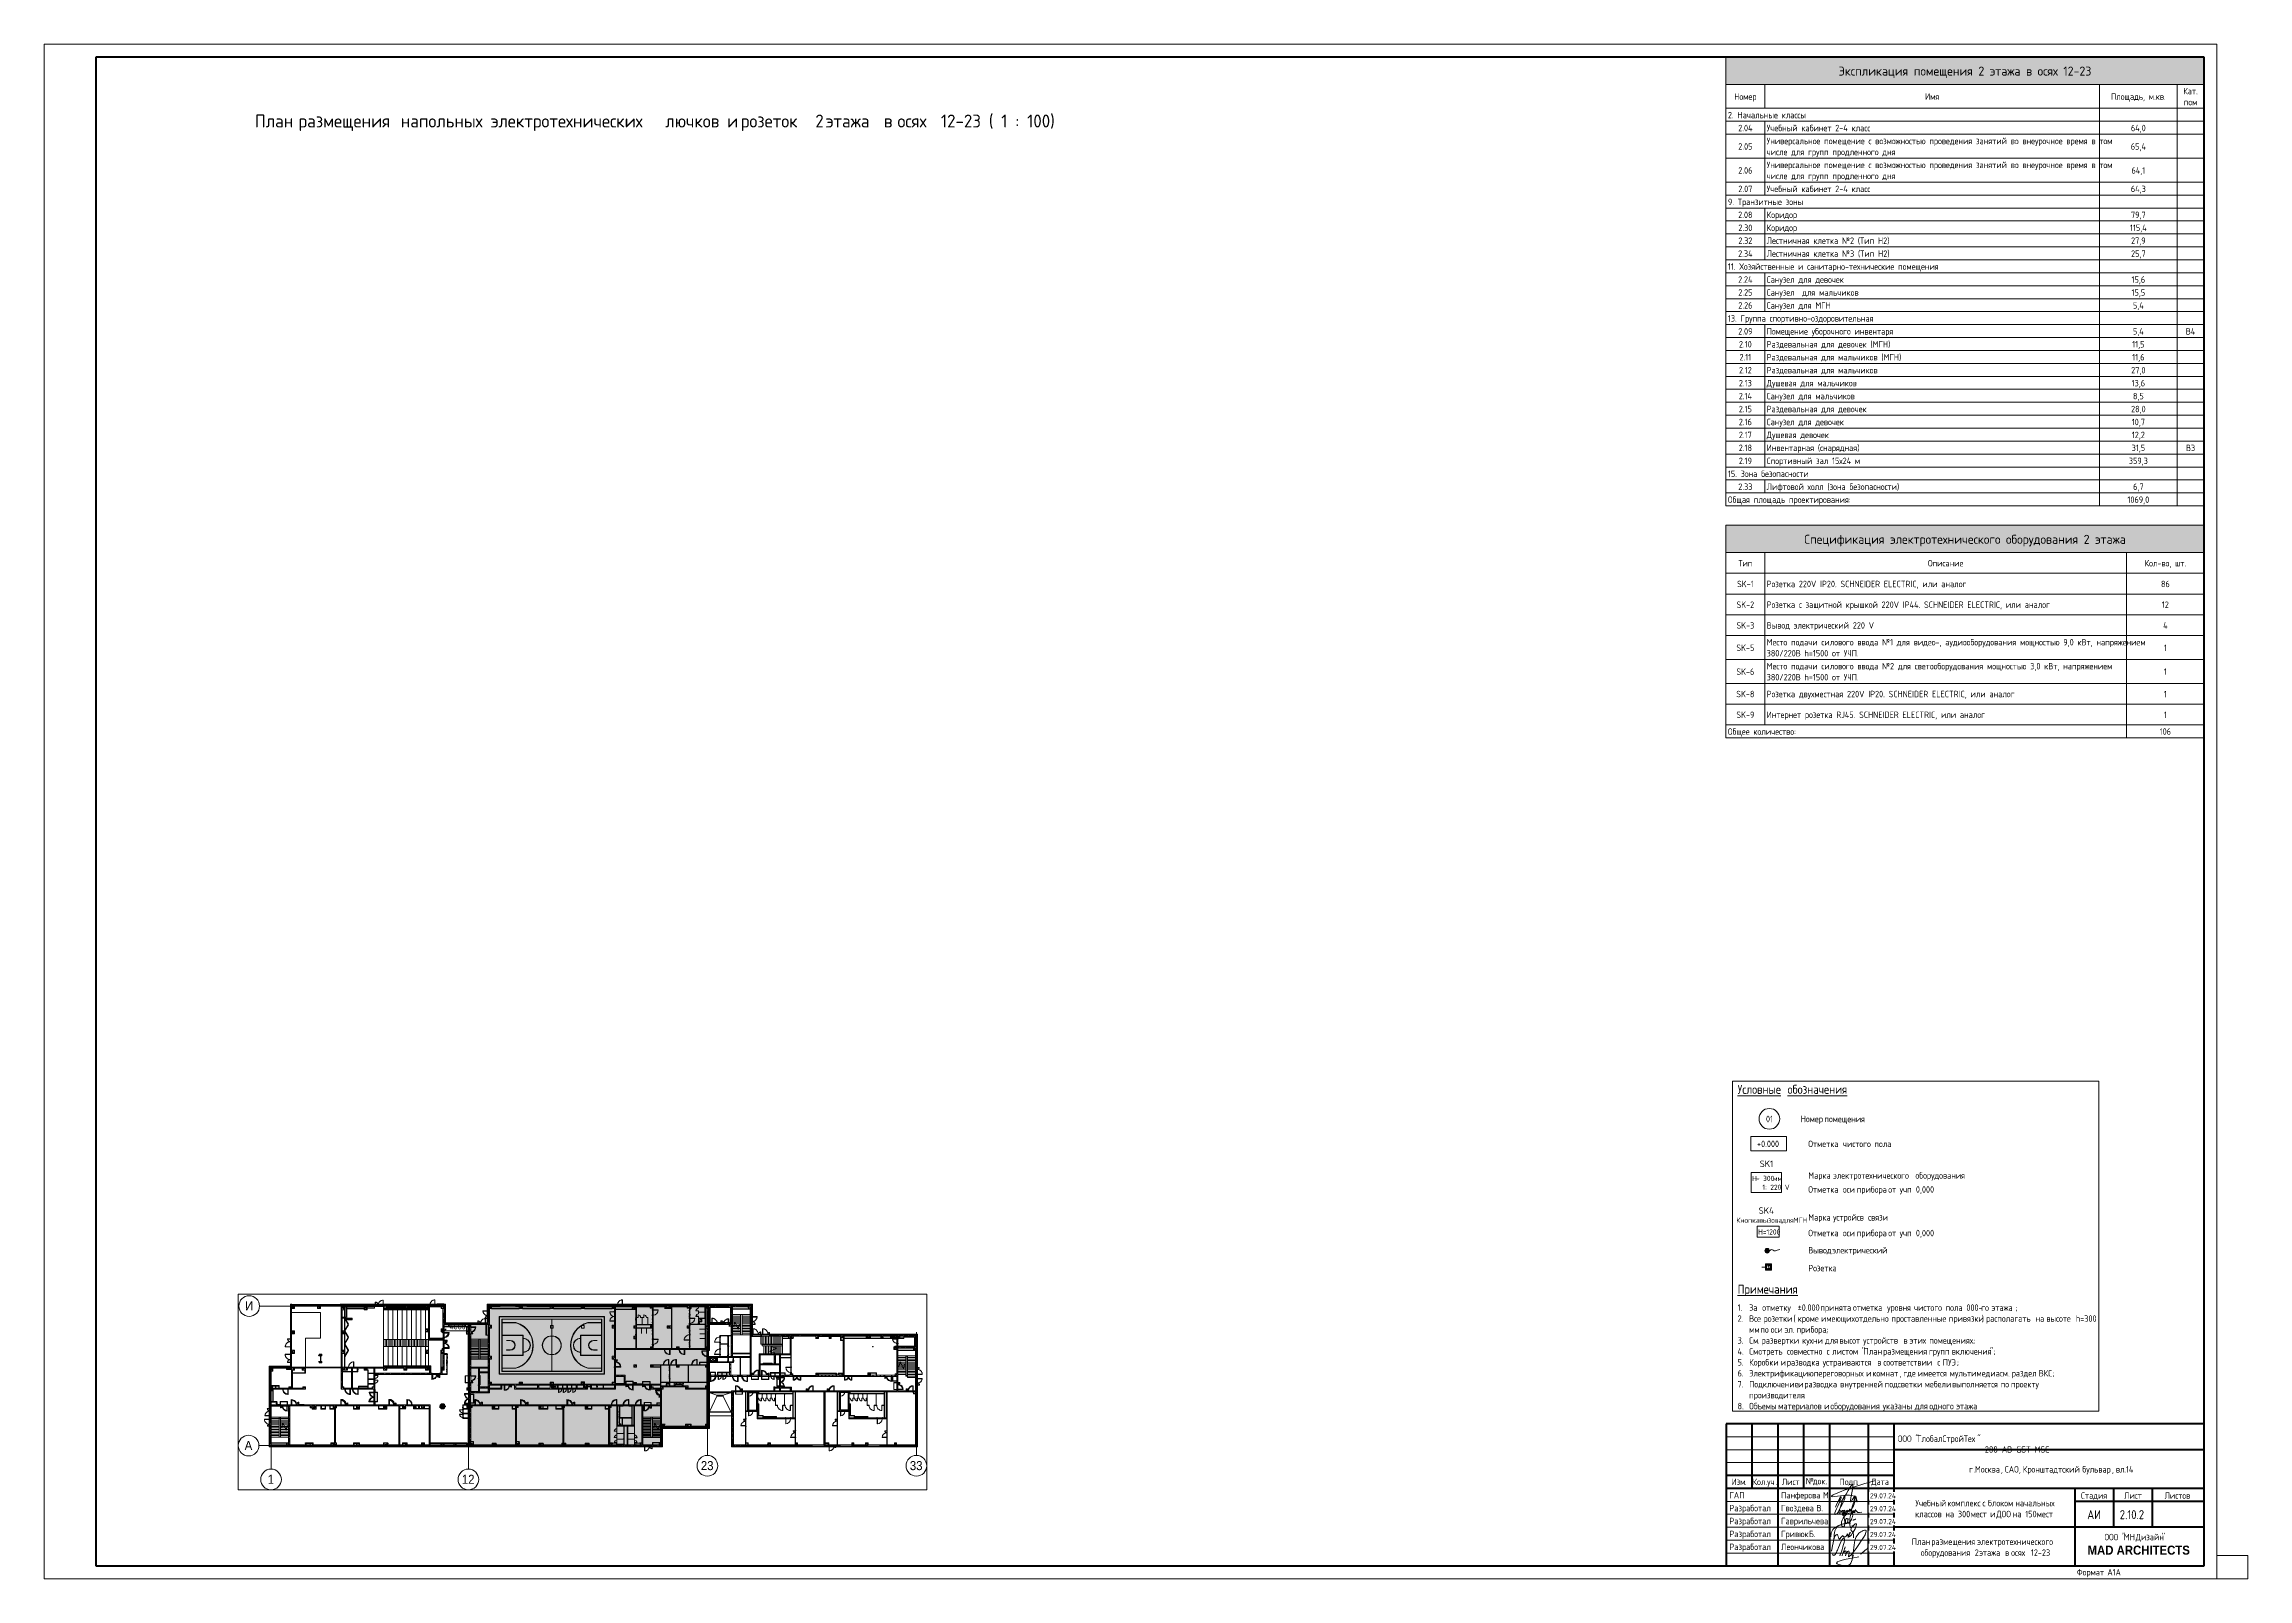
# Paper-space layout 'Layout1' of a CAD drawing. Header units: millimetres. Extents: x -841 to 12, y 0 to 594.
# The model-space entities are those that its viewports show. They can reach past a viewport. Long polylines and large blocks are cut down to what shows.
import ezdxf

# ---------------------------------------------------------------- set-up
doc = ezdxf.new("R2010")
doc.units = ezdxf.units.MM
doc.linetypes.add('200_ШТРИХ__ш1_п0_6_', pattern=[160, 100, -60])
doc.linetypes.add('Осевая', pattern=[3175, 635, -476.25, 1587.5, -476.25])
for name, color, linetype, lineweight in [('A-ANNO-DIMS', 7, 'Continuous', 9), ('A-ANNO-DIMS-500', 7, 'Continuous', 9), ('A-ANNO-NOTE', 7, 'Continuous', 9), ('A-DETL', 7, 'Continuous', 9), ('A-DETL-1', 7, 'Continuous', 5), ('A-DETL-MBND-1', 7, '200_ШТРИХ__ш1_п0_6_', 9), ('A-DOOR-6', 7, 'Continuous', 5), ('A-GENM-3', 7, 'Continuous', 5), ('A-GLAZ-2', 7, 'Continuous', 5), ('A-GLAZ-CURT-2', 7, 'Continuous', 5), ('A-GLAZ-CWMG-2', 7, 'Continuous', 5), ('A-ROOF', 7, 'Continuous', 5), ('A-WALL', 7, 'Continuous', 9), ('A-WALL-2', 7, 'Continuous', 5), ('G-ANNO-LEGN', 7, 'Continuous', 9), ('G-ANNO-SCHD', 7, 'Continuous', 9), ('G-ANNO-TEXT', 7, 'Continuous', 9), ('G-ANNO-TTLB', 7, 'Continuous', 9), ('I-WALL-3', 7, 'Continuous', 5), ('M-EQPM-1', 7, 'Continuous', 5), ('S-COLS-1', 7, 'Continuous', 5), ('S-STRS-3', 7, 'Continuous', 5), ('S-STRS-MBND-2', 7, 'Continuous', 5), ('Оси', 7, 'Continuous', 9), ('Оси-1', 7, 'Continuous', 20), ('Оси-2', 7, 'Осевая', 9)]:
    doc.layers.add(name, color=color, linetype=linetype, lineweight=lineweight)
for name, color, linetype, lineweight, true_color in [('A-DETL-GENF-1', 1, 'Continuous', 9, 0xff0000), ('A-DETL-GENF-3', 7, 'Continuous', 5, 0xe2e2e2), ('A-DETL-GENF-4', 7, 'Continuous', 5, 0xaaaaaa), ('A-DETL-GENF-5', 7, 'Continuous', 5, 0xb7b7b7), ('A-DOOR-2', 7, 'Continuous', 5, 0xaaaaaa), ('A-DOOR-3', 7, 'Continuous', 5, 0xe2e2e2), ('A-DOOR-4', 7, 'Continuous', 5, 0xb7b7b7), ('A-DOOR-5', 7, 'Continuous', 5, 0x737373), ('A-DOOR-FRAM-2', 7, 'Continuous', 5, 0xe2e2e2), ('A-DOOR-FRAM-3', 7, 'Continuous', 5, 0xaaaaaa), ('A-DOOR-FRAM-4', 7, 'Continuous', 5, 0xb7b7b7), ('A-FLOR-1', 7, 'Continuous', 5, 0xaaaaaa), ('A-FLOR-2', 7, 'Continuous', 5, 0xb7b7b7), ('A-GENM-2', 7, 'Continuous', 5, 0x737373), ('A-GENM-4', 7, 'Continuous', 5, 0xe2ddcd), ('A-GLAZ-3', 7, 'Continuous', 5, 0x737373), ('A-GLAZ-CURT-3', 7, 'Continuous', 5, 0x737373), ('A-GLAZ-CWMG-3', 7, 'Continuous', 5, 0x383e42), ('A-GLAZ-CWMG-4', 7, 'Continuous', 5, 0x737373), ('A-WALL-3', 7, 'Continuous', 9, 0x737373), ('A-WALL-4', 7, 'Continuous', 5, 0x737373), ('A-WALL-PATT-1', 7, 'Continuous', 5, 0x787878), ('G-ANNO-TEXT-1', 7, 'Continuous', 9, 0x3c3c3c), ('I-WALL-1', 7, 'Continuous', 5, 0xe7e7e7), ('I-WALL-2', 7, 'Continuous', 9, 0xe7e7e7), ('I-WALL-4', 7, 'Continuous', 5, 0x737373), ('I-WALL-5', 7, 'Continuous', 5, 0x787878), ('S-COLS-2', 7, 'Continuous', 5, 0x737373), ('S-STRS-2', 7, 'Continuous', 5, 0x737373), ('S-STRS-MBND-1', 7, 'Continuous', 5, 0x737373)]:
    doc.layers.add(name, color=color, linetype=linetype, lineweight=lineweight, true_color=true_color)
doc.layers.add('A-DETL-GENF-2', color=7, linetype='Continuous', lineweight=9, true_color=0xc0c0c0, transparency=0.4)
doc.layers.add('G-ANNO-NPLT', color=7, linetype='Continuous', plot=False)
doc.styles.add('Arial_1', font='arial.ttf', dxfattribs={"width": 0.9, "height": 1750})
doc.styles.add('Arial_B', font='', dxfattribs={"width": 0.9, "height": 3.5})
doc.styles.add('GOST Common_2', font='GOST_Common.ttf', dxfattribs={"width": 0.9, "height": 3.5})
doc.styles.add('GOST Common_3', font='GOST_Common.ttf', dxfattribs={"width": 0.9, "height": 2.5})
doc.styles.add('GOST Common_4', font='GOST_Common.ttf', dxfattribs={"width": 0.9, "height": 2})
doc.styles.add('GOST Common_5', font='GOST_Common.ttf', dxfattribs={"height": 5})
doc.styles.add('GOST Common_6', font='GOST_Common.ttf', dxfattribs={"height": 3.5})
doc.styles.add('ISOCPEUR_1', font='isocpeur.ttf', dxfattribs={"width": 0.9, "height": 1000})
doc.styles.add('ISOCPEUR_B', font='', dxfattribs={"height": 2.5})
doc.styles.get('Arial_B').set_extended_font_data('Arial', bold=True)
doc.styles.get('ISOCPEUR_B').set_extended_font_data('ISOCPEUR', bold=True)
doc.dimstyles.new('ISO-2_0_0_9К_Средний_округл2', dxfattribs={"dimscale": 304.8, "dimtxt": 995.981176, "dimasz": 2.46063, "dimexe": 1.968504, "dimexo": 0, "dimgap": 0, "dimtad": 1, "dimdec": 0, "dimrnd": 10, "dimzin": 0, "dimdsep": 46, "dimtxsty": 'ISOCPEUR_1', "dimblk1": 'OBLIQUE', "dimblk2": 'OBLIQUE', "dimsah": 1, "dimcen": 0.09, "dimdle": 1.968504, "dimazin": 0, "dimtfac": 1, "dimtdec": 4, "dimtix": 1, "dimtmove": 0, "dimatfit": 3, "dimfxl": 1, "dimtvp": 1, "dimtolj": 1, "dimtzin": 0, "dimarcsym": 2})
pattern_1 = [(45, (-38790, -7650), (-285.123, 285.123), []), (45, (-38504.88, -7650), (-285.123, 285.123), [504.031, -100.806, 16.764, -84.042])]
pattern_2 = [(45, (-38790, -150), (-285.123, 285.123), []), (45, (-38504.88, -150), (-285.123, 285.123), [504.031, -100.806, 16.764, -84.042])]
pattern_3 = [(45, (104667.4, 0), (-353.5534, 353.5534), []), (135, (104667.4, 0), (-353.5534, -353.5534), [])]
pattern_4 = [(45, (104667.4, 0), (-285.1231, 285.1231), []), (45, (104952.5, 0), (-285.1231, 285.1231), [504.031, -100.806, 16.764, -84.042])]
pattern_5 = [(135, (104667.4, 0), (-176.7767, -176.7767), [])]
pattern_6 = [(135, (104667.4, 0), (-353.5534, -353.5534), [])]
pattern_7 = [(45, (104667.4, 0), (-176.7767, 176.7767), [])]
pattern_8 = [(135, (1826.41, 164.685), (-14.14214, -14.14214), []), (225, (1826.41, 164.685), (14.14214, -14.14214), [])]
pattern_9 = [(45, (-296.384, 164.685), (-14.1421, 14.1421), []), (135, (-296.384, 164.685), (-14.1421, -14.1421), [])]
pattern_10 = [(135, (1751.41, 164.685), (-14.14214, -14.14214), []), (225, (1751.41, 164.685), (14.14214, -14.14214), [])]
pattern_11 = [(45, (-371.384, 164.685), (-14.1421, 14.1421), []), (135, (-371.384, 164.685), (-14.1421, -14.1421), [])]
pattern_12 = [(135, (1576.41, 164.685), (-14.14214, -14.14214), []), (225, (1576.41, 164.685), (14.14214, -14.14214), [])]
pattern_13 = [(45, (-546.384, 164.685), (-14.1421, 14.1421), []), (135, (-546.384, 164.685), (-14.1421, -14.1421), [])]
pattern_14 = [(135, (104667.4, 0), (-377.1708, -377.1708), [533.4, -88.9, 17.78, -88.9]), (135, (104667.4, 376.94), (-377.1708, -377.1708), []), (50, (104667.4, 0), (637.6445, -55.7866), [66.675, -733.425]), (355, (104667.4, 0), (-123.3494, 668.6992), [53.34, -586.74]), (100.451, (104720.5, -4.65), (514.299, 612.908), [56.665, -623.315]), (46.184, (104667.4, 177.8), (948.7764, -147.1497), [100.012, -1100.137]), (96.636, (104746.45, 165.5), (830.909, 865.997), [84.998, -934.973]), (351.184, (104667.4, 177.8), (830.918, 865.988), [80.01, -880.11]), (21, (104756.3, 133.35), (530.6506, -357.9283), [66.675, -733.425]), (326, (104756.3, 133.35), (216.308, 644.6585), [53.34, -586.74]), (71.451, (104800.5, 103.5), (746.9596, 286.7243), [56.665, -623.315]), (37.5, (104667.39, 0), (10.81053, 295.9426), [16.764, -562.864, 16.764, -578.866, -588.962]), (37.5, (104667.39, 0), (10.81053, 295.9426), [-1175.258, 16.764, -572.198]), (7.5, (104667.4, 0), (233.86916, 350.63175), [16.764, -322.834, 16.764, -549.529, -224.472]), (7.5, (104667.4, 0), (233.86916, 350.63175), [-905.891, 16.764, -207.708]), (327.5, (104469.14, 0), (474.5678, -20.0513), [16.764, -205.486, 16.764, -676.656, -920.115]), (327.5, (104469.14, 0), (474.5678, -20.0513), [-915.67, 16.764, -903.351]), (317.5, (104380.24, 0), (518.4522, 88.9934), [16.764, -272.161, 16.764, -443.738, -653.415]), (317.5, (104380.24, 0), (518.4522, 88.9934), [-749.427, 16.764, -636.651])]
pattern_15 = [(135, (1751.41, 174.685), (-14.14214, -14.14214), []), (225, (1751.41, 174.685), (14.14214, -14.14214), [])]
pattern_16 = [(45, (-371.384, 174.685), (-14.1421, 14.1421), []), (135, (-371.384, 174.685), (-14.1421, -14.1421), [])]
pattern_17 = [(135, (1751.41, 104.685), (-14.14214, -14.14214), []), (225, (1751.41, 104.685), (14.14214, -14.14214), [])]
pattern_18 = [(45, (-371.384, 104.685), (-14.1421, 14.1421), []), (135, (-371.384, 104.685), (-14.1421, -14.1421), [])]
pattern_19 = [(135, (1951.41, 164.685), (-14.14214, -14.14214), []), (225, (1951.41, 164.685), (14.14214, -14.14214), [])]
pattern_20 = [(45, (-171.384, 164.685), (-14.1421, 14.1421), []), (135, (-171.384, 164.685), (-14.1421, -14.1421), [])]
pattern_21 = [(45, (104667.4, 0), (-530.33, 530.33), []), (135, (104667.4, 0), (-530.33, -530.33), [])]

psp = doc.layouts.get("Layout1")

# ---------------------------------------------------------------- texts
at = {"layer": 'G-ANNO-SCHD', "line_spacing_factor": 1.022761}
for s, insert, char_height, width, attachment_point, style in [('Экспликация помещения 2 этажа в осях 12-23', (-97.51, 585.3), 3.5, 118.8509, 2, 'GOST Common_6'), ('Номер', (-182.52, 574.92), 2.5, 9.896, 2, 'GOST Common_3'), ('Имя', (-110.21, 574.92), 2.5, 6.1548, 2, 'GOST Common_3'), ('Площадь, м.кв.', (-30.41, 574.92), 2.5, 23.8349, 2, 'GOST Common_3'), ('Кат.\\Pпом', (-10.21, 577.05), 2.5, 7.5125, 2, 'GOST Common_3'), ('2. Начальные классы', (-189.27, 567.77), 2.5, 33.7611, 1, 'GOST Common_3'), ('2.04', (-182.52, 562.76), 2.5, 6.6979, 2, 'GOST Common_3'), ('2.05', (-182.52, 555.62), 2.5, 6.4264, 2, 'GOST Common_3'), ('Учебный кабинет 2-4 класс', (-174.27, 562.76), 2.5, 45.3768, 1, 'GOST Common_3'), ('Универсальное помещение с возможностью проведения занятий во внеурочное время в том\\Pчисле для групп продленного дня', (-174.27, 557.75), 2.5, 150.2503, 1, 'GOST Common_3'), ('65,4', (-30.41, 555.62), 2.5, 6.8186, 2, 'GOST Common_3'), ('64,0', (-30.41, 562.76), 2.5, 6.8186, 2, 'GOST Common_3'), ('2.06', (-182.52, 546.35), 2.5, 6.4264, 2, 'GOST Common_3'), ('Универсальное помещение с возможностью проведения занятий во внеурочное время в том\\Pчисле для групп продленного дня', (-174.27, 548.48), 2.5, 150.2503, 1, 'GOST Common_3'), ('64,1', (-30.41, 546.35), 2.5, 6.3057, 2, 'GOST Common_3'), ('2.07', (-182.52, 539.21), 2.5, 6.4264, 2, 'GOST Common_3'), ('Учебный кабинет 2-4 класс', (-174.27, 539.21), 2.5, 45.3768, 1, 'GOST Common_3'), ('64,3', (-30.41, 539.21), 2.5, 6.8186, 2, 'GOST Common_3'), ('9. Транзитные зоны', (-189.27, 534.19), 2.5, 32.1318, 1, 'GOST Common_3'), ('2.08', (-182.52, 529.18), 2.5, 6.4264, 2, 'GOST Common_3'), ('Коридор', (-174.27, 529.18), 2.5, 13.3656, 1, 'GOST Common_3'), ('79,7', (-30.41, 529.18), 2.5, 6.5471, 2, 'GOST Common_3'), ('2.30', (-182.52, 524.17), 2.5, 6.4264, 2, 'GOST Common_3'), ('Коридор', (-174.27, 524.17), 2.5, 13.3656, 1, 'GOST Common_3'), ('115,4', (-30.41, 524.17), 2.5, 7.6634, 2, 'GOST Common_3'), ('2.34', (-182.52, 514.15), 2.5, 6.6979, 2, 'GOST Common_3'), ('2.32', (-182.52, 519.16), 2.5, 6.4264, 2, 'GOST Common_3'), ('Лестничная клетка №2 (Тип Н2)', (-174.27, 519.16), 2.5, 52.4971, 1, 'GOST Common_3'), ('Лестничная клетка №3 (Тип Н2)', (-174.27, 514.15), 2.5, 52.4971, 1, 'GOST Common_3'), ('27,9', (-30.41, 519.16), 2.5, 6.5471, 2, 'GOST Common_3'), ('25,7', (-30.41, 514.15), 2.5, 6.5471, 2, 'GOST Common_3'), ('11. Хозяйственные и санитарно-технические помещения', (-189.27, 509.14), 2.5, 92.8052, 1, 'GOST Common_3'), ('2.24', (-182.52, 504.12), 2.5, 6.6979, 2, 'GOST Common_3'), ('Санузел для девочек', (-174.27, 504.12), 2.5, 33.8214, 1, 'GOST Common_3'), ('15,6', (-30.41, 504.12), 2.5, 6.0341, 2, 'GOST Common_3'), ('2.25', (-182.52, 499.11), 2.5, 6.4264, 2, 'GOST Common_3'), ('Санузел  для мальчиков', (-174.27, 499.11), 2.5, 39.041, 1, 'GOST Common_3'), ('15,5', (-30.41, 499.11), 2.5, 6.0341, 2, 'GOST Common_3'), ('13. Группа спортивно-оздоровительная', (-189.27, 489.09), 2.5, 65.1688, 1, 'GOST Common_3'), ('2.26', (-182.52, 494.1), 2.5, 6.4264, 2, 'GOST Common_3'), ('Санузел для МГН', (-174.27, 494.1), 2.5, 27.1537, 1, 'GOST Common_3'), ('5,4', (-30.41, 494.1), 2.5, 4.948, 2, 'GOST Common_3'), ('2.09', (-182.52, 484.08), 2.5, 6.4264, 2, 'GOST Common_3'), ('2.10', (-182.52, 479.07), 2.5, 5.9135, 2, 'GOST Common_3'), ('Помещение уборочного инвентаря', (-174.27, 484.08), 2.5, 56.4193, 1, 'GOST Common_3'), ('Раздевальная для девочек (МГН)', (-174.27, 479.07), 2.5, 53.5229, 1, 'GOST Common_3'), ('11,5', (-30.41, 479.07), 2.5, 5.5212, 2, 'GOST Common_3'), ('5,4', (-30.41, 484.08), 2.5, 4.948, 2, 'GOST Common_3'), ('В4', (-10.21, 484.08), 2.5, 4.2842, 2, 'GOST Common_3'), ('2.11', (-182.52, 474.06), 2.5, 5.4006, 2, 'GOST Common_3'), ('Раздевальная для мальчиков (МГН)', (-174.27, 474.06), 2.5, 57.8072, 1, 'GOST Common_3'), ('11,6', (-30.41, 474.06), 2.5, 5.5212, 2, 'GOST Common_3'), ('2.13', (-182.52, 464.03), 2.5, 5.9135, 2, 'GOST Common_3'), ('2.12', (-182.52, 469.04), 2.5, 5.9135, 2, 'GOST Common_3'), ('Душевая для мальчиков', (-174.27, 464.03), 2.5, 39.3125, 1, 'GOST Common_3'), ('Раздевальная для мальчиков', (-174.27, 469.04), 2.5, 48.2732, 1, 'GOST Common_3'), ('27,0', (-30.41, 469.04), 2.5, 6.5471, 2, 'GOST Common_3'), ('13,6', (-30.41, 464.03), 2.5, 6.0341, 2, 'GOST Common_3'), ('2.14', (-182.52, 459.02), 2.5, 6.185, 2, 'GOST Common_3'), ('2.15', (-182.52, 454.01), 2.5, 5.9135, 2, 'GOST Common_3'), ('Санузел для мальчиков', (-174.27, 459.02), 2.5, 38.1057, 1, 'GOST Common_3'), ('Раздевальная для девочек', (-174.27, 454.01), 2.5, 43.989, 1, 'GOST Common_3'), ('28,0', (-30.41, 454.01), 2.5, 6.5471, 2, 'GOST Common_3'), ('8,5', (-30.41, 459.02), 2.5, 4.6765, 2, 'GOST Common_3'), ('2.16', (-182.52, 449), 2.5, 5.9135, 2, 'GOST Common_3'), ('2.17', (-182.52, 443.99), 2.5, 5.9135, 2, 'GOST Common_3'), ('Душевая девочек', (-174.27, 443.99), 2.5, 28.4812, 1, 'GOST Common_3'), ('Санузел для девочек', (-174.27, 449), 2.5, 33.8214, 1, 'GOST Common_3'), ('10,7', (-30.41, 449), 2.5, 6.0341, 2, 'GOST Common_3'), ('12,2', (-30.41, 443.99), 2.5, 6.0341, 2, 'GOST Common_3'), ('2.18', (-182.52, 438.98), 2.5, 5.9135, 2, 'GOST Common_3'), ('Инвентарная (снарядная)', (-174.27, 438.98), 2.5, 42.1787, 1, 'GOST Common_3'), ('31,5', (-30.41, 438.98), 2.5, 6.0341, 2, 'GOST Common_3'), ('В3', (-10.21, 438.98), 2.5, 4.0127, 2, 'GOST Common_3'), ('15. Зона безопасности', (-189.27, 428.95), 2.5, 36.4764, 1, 'GOST Common_3'), ('2.19', (-182.52, 433.96), 2.5, 5.9135, 2, 'GOST Common_3'), ('Спортивный зал 15х24 м', (-174.27, 433.96), 2.5, 39.3427, 1, 'GOST Common_3'), ('359,3', (-30.41, 433.96), 2.5, 8.4176, 2, 'GOST Common_3'), ('Общая площадь проектирования:', (-189.27, 418.93), 2.5, 54.5789, 1, 'GOST Common_3'), ('2.33', (-182.52, 423.94), 2.5, 6.4264, 2, 'GOST Common_3'), ('Лифтовой холл (зона безопасности)', (-174.27, 423.94), 2.5, 59.0743, 1, 'GOST Common_3'), ('1069,0', (-30.41, 418.93), 2.5, 9.7753, 2, 'GOST Common_3'), ('6,7', (-30.41, 423.94), 2.5, 4.6765, 2, 'GOST Common_3'), ('Спецификация электротехнического оборудования 2 этажа', (-97.49, 404.09), 3.5, 156.9474, 2, 'GOST Common_6'), ('Тип', (-182.52, 394.33), 2.5, 5.8833, 2, 'GOST Common_3'), ('Описание', (-104.99, 394.33), 2.5, 15.2664, 2, 'GOST Common_3'), ('Кол-во, шт.', (-19.96, 394.33), 2.5, 19.0076, 2, 'GOST Common_3'), ('SK-1', (-182.52, 386.31), 2.5, 7.5125, 2, 'GOST Common_3'), ('Розетка 220V IP20. SCHNEIDER ELECTRIC, или аналог', (-174.27, 386.31), 2.5, 85.1117, 1, 'GOST Common_3'), ('86', (-19.96, 386.31), 2.5, 3.7412, 2, 'GOST Common_3'), ('SK-2', (-182.52, 378.29), 2.5, 8.0254, 2, 'GOST Common_3'), ('Розетка с защитной крышкой 220V IP44. SCHNEIDER ELECTRIC, или аналог', (-174.27, 378.29), 2.5, 120.4718, 1, 'GOST Common_3'), ('12', (-19.96, 378.29), 2.5, 3.2283, 2, 'GOST Common_3'), ('SK-3', (-182.52, 370.28), 2.5, 8.0254, 2, 'GOST Common_3'), ('Вывод электрический 220 V', (-174.27, 370.28), 2.5, 45.3466, 1, 'GOST Common_3'), ('\\fGOST Common|b0|i0|c204|p34|;\\W.9;4', (-19.96, 370.28), 2.5, 2.1421, 2, 'GOST Common_3'), ('SK-5', (-182.52, 361.63), 2.5, 8.0254, 2, 'GOST Common_3'), ('Место подачи силового ввода №1 для видео-, аудиооборудования мощностью 9,0 кВт, напряжением\\P380/220В h=1500 от УЧП.', (-174.27, 363.76), 2.5, 163.3746, 1, 'GOST Common_3'), ('\\fGOST Common|b0|i0|c204|p34|;\\W.9;1', (-19.96, 361.63), 2.5, 1.3577, 2, 'GOST Common_3'), ('SK-6', (-182.52, 352.36), 2.5, 8.0254, 2, 'GOST Common_3'), ('Место подачи силового ввода №2 для светооборудования мощностью 3,0 кВт, напряжением\\P380/220В h=1500 от УЧП.', (-174.27, 354.49), 2.5, 150.8236, 1, 'GOST Common_3'), ('\\fGOST Common|b0|i0|c204|p34|;\\W.9;1', (-19.96, 352.36), 2.5, 1.3577, 2, 'GOST Common_3'), ('SK-8', (-182.52, 343.71), 2.5, 8.0254, 2, 'GOST Common_3'), ('Розетка двухместная 220V IP20. SCHNEIDER ELECTRIC, или аналог', (-174.27, 343.71), 2.5, 107.4682, 1, 'GOST Common_3'), ('\\fGOST Common|b0|i0|c204|p34|;\\W.9;1', (-19.96, 343.71), 2.5, 1.3577, 2, 'GOST Common_3'), ('SK-9', (-182.52, 335.69), 2.5, 8.0254, 2, 'GOST Common_3'), ('Интернет розетка RJ45. SCHNEIDER ELECTRIC, или аналог', (-174.27, 335.69), 2.5, 94.2233, 1, 'GOST Common_3'), ('\\fGOST Common|b0|i0|c204|p34|;\\W.9;1', (-19.96, 335.69), 2.5, 1.3577, 2, 'GOST Common_3'), ('Общее количество:', (-189.27, 329.18), 2.5, 31.1966, 1, 'GOST Common_3'), ('106', (-19.96, 329.18), 2.5, 5.0989, 2, 'GOST Common_3')]:
    psp.add_mtext(s, dxfattribs=dict(at, insert=insert, char_height=char_height, width=width, attachment_point=attachment_point, style=style))
at = {"layer": 'G-ANNO-TTLB', "attachment_point": 1}
for s, insert, char_height, width, style in [('План', (-759.45, 566.72), 5, 18.4388, 'GOST Common_5'), ('\\fGOST Common|b0|i0|c204|p34|; ', (-744.23, 566.72), 5, 2.0844, 'GOST Common_5'), ('размещения', (-742.51, 566.72), 5, 45.8565, 'GOST Common_5'), ('\\fGOST Common|b0|i0|c204|p34|; ', (-704.68, 566.72), 5, 2.0844, 'GOST Common_5'), ('напольных', (-702.96, 566.72), 5, 40.0844, 'GOST Common_5'), ('\\fGOST Common|b0|i0|c204|p34|; ', (-669.88, 566.72), 5, 2.0844, 'GOST Common_5'), ('электротехнических', (-668.16, 566.72), 5, 79.8481, 'GOST Common_5'), ('\\fGOST Common|b0|i0|c204|p34|; ', (-602.28, 566.72), 5, 2.0844, 'GOST Common_5'), ('лючков', (-600.56, 566.72), 5, 26.9367, 'GOST Common_5'), ('\\fGOST Common|b0|i0|c204|p34|; ', (-578.34, 566.72), 5, 2.0844, 'GOST Common_5'), ('\\fGOST Common|b0|i0|c204|p34|;и', (-576.62, 566.72), 5, 4.3291, 'GOST Common_5'), ('\\fGOST Common|b0|i0|c204|p34|; ', (-573.05, 566.72), 5, 2.0844, 'GOST Common_5'), ('розеток', (-571.33, 566.72), 5, 31.2658, 'GOST Common_5'), (' 2 ', (-545.53, 566.72), 5, 8.4979, 'GOST Common_5'), ('этажа', (-538.52, 566.72), 5, 25.2532, 'GOST Common_5'), ('\\fGOST Common|b0|i0|c204|p34|; ', (-517.68, 566.72), 5, 2.0844, 'GOST Common_5'), ('\\fGOST Common|b0|i0|c204|p34|;в', (-515.96, 566.72), 5, 4.3291, 'GOST Common_5'), ('\\fGOST Common|b0|i0|c204|p34|; ', (-512.39, 566.72), 5, 2.0844, 'GOST Common_5'), ('осях', (-510.67, 566.72), 5, 16.6751, 'GOST Common_5'), (' 12-23 ( 1 : 100)', (-496.91, 566.72), 5, 52.5907, 'GOST Common_5'), ('ООО', (-123.53, 55.52), 2.5, 6.4937, 'GOST Common_3'), (' "', (-118.17, 55.52), 2.5, 2.5975, 'GOST Common_3'), ('ГлобалСтройТех', (-116.03, 55.52), 2.5, 28.2114, 'GOST Common_3'), ('"                                                                               288-AB-GST-MSC', (-92.75, 55.52), 2.5, 105.1974, 'GOST Common_3'), ('\\fGOST Common|b0|i0|c204|p34|;\\W.9;г', (-95.9, 43.66), 2.5, 1.9481, 'GOST Common_3'), ('Москва', (-93.64, 43.66), 2.5, 12.1215, 'GOST Common_3'), ('САО', (-82.09, 43.66), 2.5, 6.5658, 'GOST Common_3'), ('Кронштадтский', (-75.12, 43.66), 2.5, 26.9848, 'GOST Common_3'), ('\\fGOST Common|b0|i0|c204|p34|;\\W.9; ', (-52.86, 43.66), 2.5, 0.938, 'GOST Common_3'), ('бульвар', (-52.08, 43.66), 2.5, 13.8532, 'GOST Common_3'), ('вл', (-39.11, 43.66), 2.5, 3.8962, 'GOST Common_3'), ('.14', (-35.89, 43.66), 2.5, 4.3291, 'GOST Common_3'), ('\\fGOST Common|b0|i0|c204|p34|;\\W.9;.', (-94.29, 43.66), 2.5, 0.7937, 'GOST Common_3'), (', ', (-83.64, 43.66), 2.5, 1.8759, 'GOST Common_3'), (', ', (-76.67, 43.66), 2.5, 1.8759, 'GOST Common_3'), (', ', (-40.65, 43.66), 2.5, 1.8759, 'GOST Common_3'), ('Учебный', (-116.7, 30.59), 2.5, 14.0696, 'GOST Common_3'), ('классов', (-116.82, 26.36), 2.5, 13.2759, 'GOST Common_3'), ('\\fGOST Common|b0|i0|c204|p34|;\\W.9; ', (-105.87, 26.36), 2.5, 0.938, 'GOST Common_3'), ('\\fGOST Common|b0|i0|c204|p34|;\\W.9; ', (-105.1, 30.59), 2.5, 0.938, 'GOST Common_3'), ('на', (-105.1, 26.36), 2.5, 4.1127, 'GOST Common_3'), ('комплекс', (-104.32, 30.59), 2.5, 15.5127, 'GOST Common_3'), (' 300 ', (-101.7, 26.36), 2.5, 7.7203, 'GOST Common_3'), ('мест', (-95.33, 26.36), 2.5, 8.2253, 'GOST Common_3'), ('\\fGOST Common|b0|i0|c204|p34|;\\W.9; ', (-91.52, 30.59), 2.5, 0.938, 'GOST Common_3'), ('\\fGOST Common|b0|i0|c204|p34|;\\W.9;с', (-90.75, 30.59), 2.5, 1.6595, 'GOST Common_3'), ('\\fGOST Common|b0|i0|c204|p34|;\\W.9; ', (-89.38, 30.59), 2.5, 0.938, 'GOST Common_3'), ('\\fGOST Common|b0|i0|c204|p34|;\\W.9; ', (-88.55, 26.36), 2.5, 0.938, 'GOST Common_3'), ('блоком', (-88.61, 30.59), 2.5, 11.9051, 'GOST Common_3'), ('\\fGOST Common|b0|i0|c204|p34|;\\W.9;и', (-87.77, 26.36), 2.5, 1.9481, 'GOST Common_3'), ('\\fGOST Common|b0|i0|c204|p34|;\\W.9; ', (-86.17, 26.36), 2.5, 0.938, 'GOST Common_3'), ('ДОО', (-85.39, 26.36), 2.5, 6.7823, 'GOST Common_3'), ('\\fGOST Common|b0|i0|c204|p34|;\\W.9; ', (-79.8, 26.36), 2.5, 0.938, 'GOST Common_3'), ('на', (-79.02, 26.36), 2.5, 4.1127, 'GOST Common_3'), ('\\fGOST Common|b0|i0|c204|p34|;\\W.9; ', (-78.78, 30.59), 2.5, 0.938, 'GOST Common_3'), ('начальных', (-78.01, 30.59), 2.5, 18.1823, 'GOST Common_3'), (' 150 ', (-75.63, 26.36), 2.5, 7.143, 'GOST Common_3'), ('мест', (-69.73, 26.36), 2.5, 8.2253, 'GOST Common_3'), ('АИ', (-50.19, 26.62), 3.5, 6.5658, 'GOST Common_2'), ('2.10.2', (-37.61, 26.62), 3.5, 12.4101, 'GOST Common_2'), ('План', (-118.1, 15.66), 2.5, 8.2253, 'GOST Common_3'), ('оборудования', (-114.65, 11.42), 2.5, 23.5937, 'GOST Common_3'), ('\\fGOST Common|b0|i0|c204|p34|;\\W.9; ', (-111.32, 15.66), 2.5, 0.938, 'GOST Common_3'), ('размещения', (-110.54, 15.66), 2.5, 20.5633, 'GOST Common_3'), (' 2 ', (-95.18, 11.42), 2.5, 3.824, 'GOST Common_3'), ('\\fGOST Common|b0|i0|c204|p34|;\\W.9; ', (-93.58, 15.66), 2.5, 0.938, 'GOST Common_3'), ('электротехнического', (-92.8, 15.66), 2.5, 37.7354, 'GOST Common_3'), ('этажа', (-92.03, 11.42), 2.5, 11.1835, 'GOST Common_3'), ('\\fGOST Common|b0|i0|c204|p34|;\\W.9; ', (-82.8, 11.42), 2.5, 0.938, 'GOST Common_3'), ('\\fGOST Common|b0|i0|c204|p34|;\\W.9;в', (-82.03, 11.42), 2.5, 1.9481, 'GOST Common_3'), ('\\fGOST Common|b0|i0|c204|p34|;\\W.9; ', (-80.42, 11.42), 2.5, 0.938, 'GOST Common_3'), ('осях', (-79.64, 11.42), 2.5, 7.5038, 'GOST Common_3'), (' 12-23', (-73.45, 11.42), 2.5, 10.1013, 'GOST Common_3')]:
    psp.add_mtext(s, dxfattribs=dict(at, insert=insert, char_height=char_height, width=width, style=style))

msp = doc.modelspace()

# ---------------------------------------------------------------- texts
at = {"layer": 'G-ANNO-TEXT', "attachment_point": 1}
for s, insert, char_height, width, style in [('\\LУсловные', (84976.21, 3155.32), 3.5, 22.1506, 'GOST Common_2'), ('\\L\\fGOST Common|b0|i0|c204|p34|;\\W.9;\\L ', (84994.49, 3155.32), 3.5, 1.2987, 'GOST Common_2'), ('\\Lобозначения', (84995.56, 3155.32), 3.5, 30.1595, 'GOST Common_2'), ('01', (84987.19, 3143.35), 2.5, 3.319, 'GOST Common_3'), ('Номер', (85000.63, 3143.35), 2.5, 10.1734, 'GOST Common_3'), ('\\fGOST Common|b0|i0|c204|p34|;\\W.9; ', (85009.02, 3143.35), 2.5, 0.938, 'GOST Common_3'), ('помещения', (85009.8, 3143.35), 2.5, 18.543, 'GOST Common_3'), ('+0.000', (84983.74, 3133.72), 2.5, 10.5342, 'GOST Common_3'), ('Отметка', (85003.57, 3133.72), 2.5, 15.2962, 'GOST Common_3'), ('\\fGOST Common|b0|i0|c204|p34|;\\W.9; ', (85016.19, 3133.72), 2.5, 0.938, 'GOST Common_3'), ('чистого', (85016.96, 3133.72), 2.5, 13.8532, 'GOST Common_3'), ('\\fGOST Common|b0|i0|c204|p34|;\\W.9; ', (85028.39, 3133.72), 2.5, 0.938, 'GOST Common_3'), ('пола', (85029.17, 3133.72), 2.5, 8.0089, 'GOST Common_3'), ('\\fGOST Common|b0|i0|c204|p34|;\\W.9; ', (85035.77, 3133.72), 2.5, 0.938, 'GOST Common_3'), ('SK1', (84984.74, 3126.03), 2.5, 6.5738, 'ISOCPEUR_B'), ('Отметка', (85003.57, 3116.08), 2.5, 15.2962, 'GOST Common_3'), ('Марка', (85003.57, 3121.48), 2.5, 10.6785, 'GOST Common_3'), ('\\fGOST Common|b0|i0|c204|p34|;\\W.9; ', (85012.38, 3121.48), 2.5, 0.938, 'GOST Common_3'), ('электротехнического', (85013.15, 3121.48), 2.5, 37.7354, 'GOST Common_3'), ('\\fGOST Common|b0|i0|c204|p34|;\\W.9; ', (85016.19, 3116.08), 2.5, 0.938, 'GOST Common_3'), ('оси', (85016.96, 3116.08), 2.5, 5.5557, 'GOST Common_3'), ('\\fGOST Common|b0|i0|c204|p34|;\\W.9; ', (85021.55, 3116.08), 2.5, 0.938, 'GOST Common_3'), ('прибора', (85022.32, 3116.08), 2.5, 13.8532, 'GOST Common_3'), ('\\fGOST Common|b0|i0|c204|p34|;\\W.9; ', (85033.75, 3116.08), 2.5, 0.938, 'GOST Common_3'), ('от', (85034.52, 3116.08), 2.5, 4.4013, 'GOST Common_3'), ('\\fGOST Common|b0|i0|c204|p34|;\\W.9; ', (85038.16, 3116.08), 2.5, 0.938, 'GOST Common_3'), ('учп', (85038.93, 3116.08), 2.5, 5.8443, 'GOST Common_3'), ('\\fGOST Common|b0|i0|c204|p34|;\\W.9; ', (85044.29, 3121.48), 2.5, 0.938, 'GOST Common_3'), ('оборудования', (85045.06, 3121.48), 2.5, 23.5937, 'GOST Common_3'), (' 0,000', (85043.75, 3116.08), 2.5, 9.6684, 'GOST Common_3'), ('SK4', (84984.34, 3107.91), 2.5, 7.4557, 'ISOCPEUR_B'), ('Марка', (85003.57, 3105.28), 2.5, 10.6785, 'GOST Common_3'), ('\\fGOST Common|b0|i0|c204|p34|;\\W.9; ', (85012.38, 3105.28), 2.5, 0.938, 'GOST Common_3'), ('устройсв', (85013.15, 3105.28), 2.5, 15.5127, 'GOST Common_3'), ('\\fGOST Common|b0|i0|c204|p34|;\\W.9; ', (85025.95, 3105.28), 2.5, 0.938, 'GOST Common_3'), ('связи', (85026.73, 3105.28), 2.5, 9.3076, 'GOST Common_3'), ('Отметка', (85003.57, 3099.21), 2.5, 15.2962, 'GOST Common_3'), ('\\fGOST Common|b0|i0|c204|p34|;\\W.9; ', (85016.19, 3099.21), 2.5, 0.938, 'GOST Common_3'), ('оси', (85016.96, 3099.21), 2.5, 5.5557, 'GOST Common_3'), ('\\fGOST Common|b0|i0|c204|p34|;\\W.9; ', (85021.55, 3099.21), 2.5, 0.938, 'GOST Common_3'), ('прибора', (85022.32, 3099.21), 2.5, 13.8532, 'GOST Common_3'), ('\\fGOST Common|b0|i0|c204|p34|;\\W.9; ', (85033.75, 3099.21), 2.5, 0.938, 'GOST Common_3'), ('от', (85034.52, 3099.21), 2.5, 4.4013, 'GOST Common_3'), ('\\fGOST Common|b0|i0|c204|p34|;\\W.9; ', (85038.16, 3099.21), 2.5, 0.938, 'GOST Common_3'), ('учп', (85038.93, 3099.21), 2.5, 5.8443, 'GOST Common_3'), (' 0,000', (85043.75, 3099.21), 2.5, 9.6684, 'GOST Common_3'), ('Вывод', (85003.57, 3092.55), 2.5, 10.2456, 'GOST Common_3'), ('\\fGOST Common|b0|i0|c204|p34|;\\W.9; ', (85012.02, 3092.55), 2.5, 0.938, 'GOST Common_3'), ('электрический', (85012.8, 3092.55), 2.5, 25.5418, 'GOST Common_3'), ('Розетка', (85003.57, 3085.65), 2.5, 14.4304, 'GOST Common_3'), ('\\LПримечания', (84976.21, 3077.98), 3.5, 28.4278, 'GOST Common_2'), ('1.', (84976.21, 3070.34), 2.5, 5.4117, 'GOST Common_3'), ('2.', (84976.21, 3066.11), 2.5, 5.4117, 'GOST Common_3'), ('За', (84980.68, 3070.34), 2.5, 4.257, 'GOST Common_3'), ('Все', (84980.68, 3066.11), 2.5, 5.8443, 'GOST Common_3'), ('\\fGOST Common|b0|i0|c204|p34|;\\W.9; ', (84985.5, 3066.11), 2.5, 0.938, 'GOST Common_3'), ('отметку', (84985.74, 3070.34), 2.5, 14.8633, 'GOST Common_3'), ('розетки', (84986.27, 3066.11), 2.5, 13.9975, 'GOST Common_3'), (' (', (84997.82, 3066.11), 2.5, 2.0203, 'GOST Common_3'), (' ±0.000 ', (84998, 3070.34), 2.5, 12.4101, 'GOST Common_3'), ('кроме', (84999.49, 3066.11), 2.5, 9.957, 'GOST Common_3'), ('\\fGOST Common|b0|i0|c204|p34|;\\W.9; ', (85007.7, 3066.11), 2.5, 0.938, 'GOST Common_3'), ('принята', (85008.24, 3070.34), 2.5, 14.3582, 'GOST Common_3'), ('имеющих', (85008.48, 3066.11), 2.5, 15.0797, 'GOST Common_3'), ('\\fGOST Common|b0|i0|c204|p34|;\\W.9; ', (85020.09, 3070.34), 2.5, 0.938, 'GOST Common_3'), ('\\fGOST Common|b0|i0|c204|p34|;\\W.9; ', (85020.92, 3066.11), 2.5, 0.938, 'GOST Common_3'), ('отметка', (85020.86, 3070.34), 2.5, 15.0797, 'GOST Common_3'), ('отдельно', (85021.69, 3066.11), 2.5, 16.0899, 'GOST Common_3'), ('\\fGOST Common|b0|i0|c204|p34|;\\W.9; ', (85033.3, 3070.34), 2.5, 0.938, 'GOST Common_3'), ('уровня', (85034.08, 3070.34), 2.5, 11.6886, 'GOST Common_3'), ('\\fGOST Common|b0|i0|c204|p34|;\\W.9; ', (85034.97, 3066.11), 2.5, 0.938, 'GOST Common_3'), ('проставленные', (85035.74, 3066.11), 2.5, 25.9747, 'GOST Common_3'), ('\\fGOST Common|b0|i0|c204|p34|;\\W.9; ', (85043.72, 3070.34), 2.5, 0.938, 'GOST Common_3'), ('чистого', (85044.49, 3070.34), 2.5, 13.8532, 'GOST Common_3'), ('\\fGOST Common|b0|i0|c204|p34|;\\W.9; ', (85055.92, 3070.34), 2.5, 0.938, 'GOST Common_3'), ('пола', (85056.7, 3070.34), 2.5, 8.0089, 'GOST Common_3'), ('\\fGOST Common|b0|i0|c204|p34|;\\W.9; ', (85057.18, 3066.11), 2.5, 0.938, 'GOST Common_3'), ('привязки', (85057.95, 3066.11), 2.5, 15.4405, 'GOST Common_3'), (' 000-', (85063.31, 3070.34), 2.5, 8.7304, 'GOST Common_3'), ('го', (85070.51, 3070.34), 2.5, 3.8962, 'GOST Common_3'), (') ', (85070.69, 3066.11), 2.5, 2.0203, 'GOST Common_3'), ('располагать', (85072.36, 3066.11), 2.5, 22.2949, 'GOST Common_3'), ('\\fGOST Common|b0|i0|c204|p34|;\\W.9; ', (85073.72, 3070.34), 2.5, 0.938, 'GOST Common_3'), ('этажа', (85074.5, 3070.34), 2.5, 11.1835, 'GOST Common_3'), ('\\fGOST Common|b0|i0|c204|p34|;\\W.9;;', (85083.73, 3070.34), 2.5, 0.938, 'GOST Common_3'), ('\\fGOST Common|b0|i0|c204|p34|;\\W.9; ', (85090.75, 3066.11), 2.5, 0.938, 'GOST Common_3'), ('на', (85091.52, 3066.11), 2.5, 4.1127, 'GOST Common_3'), ('\\fGOST Common|b0|i0|c204|p34|;\\W.9; ', (85094.92, 3066.11), 2.5, 0.938, 'GOST Common_3'), ('высоте', (85095.69, 3066.11), 2.5, 12.1215, 'GOST Common_3'), (' h=300 ', (85105.69, 3066.11), 2.5, 11.6165, 'GOST Common_3'), ('3.', (84976.21, 3057.64), 2.5, 5.4117, 'GOST Common_3'), ('См', (84980.68, 3057.64), 2.5, 4.1127, 'GOST Common_3'), ('мм', (84980.68, 3061.87), 2.5, 4.3291, 'GOST Common_3'), ('\\fGOST Common|b0|i0|c204|p34|;\\W.9; ', (84984.25, 3061.87), 2.5, 0.938, 'GOST Common_3'), ('. ', (84984.07, 3057.64), 2.5, 1.7316, 'GOST Common_3'), ('по', (84985.02, 3061.87), 2.5, 3.8962, 'GOST Common_3'), ('развертки', (84985.5, 3057.64), 2.5, 18.1101, 'GOST Common_3'), ('\\fGOST Common|b0|i0|c204|p34|;\\W.9; ', (84988.24, 3061.87), 2.5, 0.938, 'GOST Common_3'), ('оси', (84989.01, 3061.87), 2.5, 5.5557, 'GOST Common_3'), ('\\fGOST Common|b0|i0|c204|p34|;\\W.9; ', (84993.6, 3061.87), 2.5, 0.938, 'GOST Common_3'), ('эл', (84994.37, 3061.87), 2.5, 3.8962, 'GOST Common_3'), ('. ', (84997.58, 3061.87), 2.5, 1.7316, 'GOST Common_3'), ('прибора', (84999.01, 3061.87), 2.5, 13.8532, 'GOST Common_3'), ('\\fGOST Common|b0|i0|c204|p34|;\\W.9; ', (85000.44, 3057.64), 2.5, 0.938, 'GOST Common_3'), ('кухни', (85001.22, 3057.64), 2.5, 9.7405, 'GOST Common_3'), ('\\fGOST Common|b0|i0|c204|p34|;\\W.9; ', (85009.25, 3057.64), 2.5, 0.938, 'GOST Common_3'), ('для', (85010.03, 3057.64), 2.5, 5.8443, 'GOST Common_3'), ('; ', (85010.44, 3061.87), 2.5, 1.8759, 'GOST Common_3'), ('\\fGOST Common|b0|i0|c204|p34|;\\W.9; ', (85014.85, 3057.64), 2.5, 0.938, 'GOST Common_3'), ('высот', (85015.62, 3057.64), 2.5, 10.1734, 'GOST Common_3'), ('\\fGOST Common|b0|i0|c204|p34|;\\W.9; ', (85024.02, 3057.64), 2.5, 0.938, 'GOST Common_3'), (' "', (85022.83, 3053.41), 2.5, 2.5975, 'GOST Common_3'), ('устройств', (85024.79, 3057.64), 2.5, 17.9658, 'GOST Common_3'), ('\\fGOST Common|b0|i0|c204|p34|;\\W.9; ', (85039.61, 3057.64), 2.5, 0.938, 'GOST Common_3'), ('\\fGOST Common|b0|i0|c204|p34|;\\W.9;в', (85040.39, 3057.64), 2.5, 1.9481, 'GOST Common_3'), ('\\fGOST Common|b0|i0|c204|p34|;\\W.9; ', (85041.99, 3057.64), 2.5, 0.938, 'GOST Common_3'), ('этих', (85042.77, 3057.64), 2.5, 8.2975, 'GOST Common_3'), ('\\fGOST Common|b0|i0|c204|p34|;\\W.9; ', (85049.61, 3057.64), 2.5, 0.938, 'GOST Common_3'), ('помещениях', (85050.39, 3057.64), 2.5, 20.4911, 'GOST Common_3'), ('\\fGOST Common|b0|i0|c204|p34|;\\W.9;;', (85067.3, 3057.64), 2.5, 0.938, 'GOST Common_3'), ('";', (85073.9, 3053.41), 2.5, 2.5975, 'GOST Common_3'), ('4.', (84976.21, 3053.41), 2.5, 5.4117, 'GOST Common_3'), ('5.', (84976.21, 3049.17), 2.5, 5.4117, 'GOST Common_3'), ('Смотреть', (84980.68, 3053.41), 2.5, 16.8114, 'GOST Common_3'), ('Коробки', (84980.68, 3049.17), 2.5, 13.8532, 'GOST Common_3'), ('\\fGOST Common|b0|i0|c204|p34|;\\W.9; ', (84992.11, 3049.17), 2.5, 0.938, 'GOST Common_3'), ('\\fGOST Common|b0|i0|c204|p34|;\\W.9;и', (84992.88, 3049.17), 2.5, 1.9481, 'GOST Common_3'), ('\\fGOST Common|b0|i0|c204|p34|;\\W.9; ', (84994.49, 3049.17), 2.5, 0.938, 'GOST Common_3'), ('\\fGOST Common|b0|i0|c204|p34|;\\W.9; ', (84994.55, 3053.41), 2.5, 0.938, 'GOST Common_3'), ('совместно', (84995.32, 3053.41), 2.5, 17.6772, 'GOST Common_3'), ('разводка', (84995.26, 3049.17), 2.5, 15.8734, 'GOST Common_3'), ('\\fGOST Common|b0|i0|c204|p34|;\\W.9; ', (85008.36, 3049.17), 2.5, 0.938, 'GOST Common_3'), ('устраиваются', (85009.13, 3049.17), 2.5, 24.6759, 'GOST Common_3'), ('\\fGOST Common|b0|i0|c204|p34|;\\W.9; ', (85009.91, 3053.41), 2.5, 0.938, 'GOST Common_3'), ('\\fGOST Common|b0|i0|c204|p34|;\\W.9;с', (85010.68, 3053.41), 2.5, 1.6595, 'GOST Common_3'), ('\\fGOST Common|b0|i0|c204|p34|;\\W.9; ', (85012.05, 3053.41), 2.5, 0.938, 'GOST Common_3'), ('листом', (85012.82, 3053.41), 2.5, 12.1215, 'GOST Common_3'), ('План', (85024.97, 3053.41), 2.5, 8.2253, 'GOST Common_3'), ('\\fGOST Common|b0|i0|c204|p34|;\\W.9; ', (85029.49, 3049.17), 2.5, 0.938, 'GOST Common_3'), ('\\fGOST Common|b0|i0|c204|p34|;\\W.9;в', (85030.27, 3049.17), 2.5, 1.9481, 'GOST Common_3'), ('\\fGOST Common|b0|i0|c204|p34|;\\W.9; ', (85031.76, 3053.41), 2.5, 0.938, 'GOST Common_3'), ('\\fGOST Common|b0|i0|c204|p34|;\\W.9; ', (85031.87, 3049.17), 2.5, 0.938, 'GOST Common_3'), ('размещения', (85032.53, 3053.41), 2.5, 20.5633, 'GOST Common_3'), ('соответствии', (85032.65, 3049.17), 2.5, 24.3152, 'GOST Common_3'), ('\\fGOST Common|b0|i0|c204|p34|;\\W.9; ', (85049.5, 3053.41), 2.5, 0.938, 'GOST Common_3'), ('групп', (85050.27, 3053.41), 2.5, 9.7405, 'GOST Common_3'), ('\\fGOST Common|b0|i0|c204|p34|;\\W.9; ', (85052.71, 3049.17), 2.5, 0.938, 'GOST Common_3'), ('\\fGOST Common|b0|i0|c204|p34|;\\W.9;с', (85053.48, 3049.17), 2.5, 1.6595, 'GOST Common_3'), ('\\fGOST Common|b0|i0|c204|p34|;\\W.9; ', (85054.85, 3049.17), 2.5, 0.938, 'GOST Common_3'), ('ПУЭ', (85055.63, 3049.17), 2.5, 6.5658, 'GOST Common_3'), ('\\fGOST Common|b0|i0|c204|p34|;\\W.9; ', (85058.31, 3053.41), 2.5, 0.938, 'GOST Common_3'), ('включения', (85059.08, 3053.41), 2.5, 17.9658, 'GOST Common_3'), ('\\fGOST Common|b0|i0|c204|p34|;\\W.9;;', (85061.04, 3049.17), 2.5, 0.938, 'GOST Common_3'), ('7.', (84976.21, 3040.71), 2.5, 5.4117, 'GOST Common_3'), ('6.', (84976.21, 3044.94), 2.5, 5.4117, 'GOST Common_3'), ('Электрификацию', (84980.68, 3044.94), 2.5, 29.438, 'GOST Common_3'), ('Подключение', (84980.68, 3040.71), 2.5, 22.0785, 'GOST Common_3'), ('\\fGOST Common|b0|i0|c204|p34|;\\W.9; ', (84998.89, 3040.71), 2.5, 0.938, 'GOST Common_3'), ('\\fGOST Common|b0|i0|c204|p34|;\\W.9;и', (84999.67, 3040.71), 2.5, 1.9481, 'GOST Common_3'), ('\\fGOST Common|b0|i0|c204|p34|;\\W.9; ', (85001.28, 3040.71), 2.5, 0.938, 'GOST Common_3'), ('разводка', (85002.05, 3040.71), 2.5, 15.8734, 'GOST Common_3'), ('\\fGOST Common|b0|i0|c204|p34|;\\W.9; ', (85004.97, 3044.94), 2.5, 0.938, 'GOST Common_3'), ('переговорных', (85005.74, 3044.94), 2.5, 23.5937, 'GOST Common_3'), ('\\fGOST Common|b0|i0|c204|p34|;\\W.9; ', (85015.15, 3040.71), 2.5, 0.938, 'GOST Common_3'), ('внутренней', (85015.92, 3040.71), 2.5, 19.9861, 'GOST Common_3'), ('\\fGOST Common|b0|i0|c204|p34|;\\W.9; ', (85025.21, 3044.94), 2.5, 0.938, 'GOST Common_3'), ('\\fGOST Common|b0|i0|c204|p34|;\\W.9;и', (85025.98, 3044.94), 2.5, 1.9481, 'GOST Common_3'), ('\\fGOST Common|b0|i0|c204|p34|;\\W.9; ', (85027.59, 3044.94), 2.5, 0.938, 'GOST Common_3'), ('комнат', (85028.36, 3044.94), 2.5, 12.6266, 'GOST Common_3'), ('\\fGOST Common|b0|i0|c204|p34|;\\W.9; ', (85032.41, 3040.71), 2.5, 0.938, 'GOST Common_3'), ('подсветки', (85033.18, 3040.71), 2.5, 17.7494, 'GOST Common_3'), (', ', (85038.78, 3044.94), 2.5, 1.8759, 'GOST Common_3'), ('где', (85040.33, 3044.94), 2.5, 5.8443, 'GOST Common_3'), ('\\fGOST Common|b0|i0|c204|p34|;\\W.9; ', (85045.15, 3044.94), 2.5, 0.938, 'GOST Common_3'), ('имеется', (85045.92, 3044.94), 2.5, 14.0696, 'GOST Common_3'), ('\\fGOST Common|b0|i0|c204|p34|;\\W.9; ', (85047.83, 3040.71), 2.5, 0.938, 'GOST Common_3'), ('мебели', (85048.6, 3040.71), 2.5, 11.9051, 'GOST Common_3'), ('\\fGOST Common|b0|i0|c204|p34|;\\W.9; ', (85057.53, 3044.94), 2.5, 0.938, 'GOST Common_3'), ('\\fGOST Common|b0|i0|c204|p34|;\\W.9; ', (85058.43, 3040.71), 2.5, 0.938, 'GOST Common_3'), ('мультимедиа', (85058.31, 3044.94), 2.5, 22.5835, 'GOST Common_3'), ('выполняется', (85059.2, 3040.71), 2.5, 21.862, 'GOST Common_3'), ('\\fGOST Common|b0|i0|c204|p34|;\\W.9; ', (85076.94, 3044.94), 2.5, 0.938, 'GOST Common_3'), ('\\fGOST Common|b0|i0|c204|p34|;\\W.9; ', (85077.24, 3040.71), 2.5, 0.938, 'GOST Common_3'), ('см', (85077.71, 3044.94), 2.5, 3.824, 'GOST Common_3'), ('по', (85078.01, 3040.71), 2.5, 3.8962, 'GOST Common_3'), ('. ', (85080.87, 3044.94), 2.5, 1.7316, 'GOST Common_3'), ('\\fGOST Common|b0|i0|c204|p34|;\\W.9; ', (85081.23, 3040.71), 2.5, 0.938, 'GOST Common_3'), ('проекту', (85082, 3040.71), 2.5, 14.1418, 'GOST Common_3'), ('раздел', (85082.3, 3044.94), 2.5, 11.7608, 'GOST Common_3'), ('\\fGOST Common|b0|i0|c204|p34|;\\W.9; ', (85092, 3044.94), 2.5, 0.938, 'GOST Common_3'), ('ВКС', (85092.77, 3044.94), 2.5, 6.3494, 'GOST Common_3'), ('\\fGOST Common|b0|i0|c204|p34|;\\W.9; ', (85093.67, 3040.71), 2.5, 0.938, 'GOST Common_3'), ('\\fGOST Common|b0|i0|c204|p34|;\\W.9;;', (85098.01, 3044.94), 2.5, 0.938, 'GOST Common_3'), ('8.', (84976.21, 3032.24), 2.5, 5.4117, 'GOST Common_3'), ('Объемы', (84980.68, 3032.24), 2.5, 12.6987, 'GOST Common_3'), ('производителя', (84980.68, 3036.47), 2.5, 25.6861, 'GOST Common_3'), ('\\fGOST Common|b0|i0|c204|p34|;\\W.9; ', (84991.15, 3032.24), 2.5, 0.938, 'GOST Common_3'), ('материалов', (84991.93, 3032.24), 2.5, 20.6354, 'GOST Common_3'), ('\\fGOST Common|b0|i0|c204|p34|;\\W.9;.', (85001.87, 3036.47), 2.5, 0.7937, 'GOST Common_3'), ('\\fGOST Common|b0|i0|c204|p34|;\\W.9; ', (85008.95, 3032.24), 2.5, 0.938, 'GOST Common_3'), ('\\fGOST Common|b0|i0|c204|p34|;\\W.9;и', (85009.73, 3032.24), 2.5, 1.9481, 'GOST Common_3'), ('\\fGOST Common|b0|i0|c204|p34|;\\W.9; ', (85011.34, 3032.24), 2.5, 0.938, 'GOST Common_3'), ('оборудования', (85012.11, 3032.24), 2.5, 23.5937, 'GOST Common_3'), ('\\fGOST Common|b0|i0|c204|p34|;\\W.9; ', (85031.58, 3032.24), 2.5, 0.938, 'GOST Common_3'), ('указаны', (85032.35, 3032.24), 2.5, 14.1418, 'GOST Common_3'), ('\\fGOST Common|b0|i0|c204|p34|;\\W.9; ', (85044.02, 3032.24), 2.5, 0.938, 'GOST Common_3'), ('для', (85044.79, 3032.24), 2.5, 5.8443, 'GOST Common_3'), ('\\fGOST Common|b0|i0|c204|p34|;\\W.9; ', (85049.61, 3032.24), 2.5, 0.938, 'GOST Common_3'), ('одного', (85050.39, 3032.24), 2.5, 11.6886, 'GOST Common_3'), ('\\fGOST Common|b0|i0|c204|p34|;\\W.9; ', (85060.03, 3032.24), 2.5, 0.938, 'GOST Common_3'), ('этажа', (85060.81, 3032.24), 2.5, 11.1835, 'GOST Common_3'), ('\\fGOST Common|b0|i0|c204|p34|;\\W.9; ', (85070.03, 3032.24), 2.5, 0.938, 'GOST Common_3')]:
    msp.add_mtext(s, dxfattribs=dict(at, insert=insert, char_height=char_height, width=width, style=style))
at = {"layer": 'G-ANNO-TEXT-1', "char_height": 2, "attachment_point": 1, "style": 'GOST Common_4'}
for s, insert, width in [('\\fGOST Common|b0|i0|c204|p34|;\\W.9;Н', (84981.84, 3120.11), 1.8038), ('- 300 ', (84983.33, 3120.11), 7.8646), ('   1: 220 V', (84981.84, 3116.67), 12.4823), ('мм', (84989.81, 3120.11), 3.6076), ('Кнопка', (84975.69, 3103.91), 9.957), ('\\fGOST Common|b0|i0|c204|p34|;\\W.9; ', (84983.9, 3103.91), 0.7937), ('H=1200', (84984.18, 3099.37), 9.2354), ('вызова', (84984.56, 3103.91), 9.8127), ('\\fGOST Common|b0|i0|c204|p34|;\\W.9; ', (84992.65, 3103.91), 0.7937), ('для', (84993.31, 3103.91), 4.6177), ('\\fGOST Common|b0|i0|c204|p34|;\\W.9; ', (84997.12, 3103.91), 0.7937), ('МГН', (84997.77, 3103.91), 5.4114)]:
    msp.add_mtext(s, dxfattribs=dict(at, insert=insert, width=width))
at = {"layer": 'Оси', "char_height": 1750, "attachment_point": 1, "style": 'Arial_1'}
for s, insert, width in [('\\fArial|b0|i0|c204|p34|;\\W.9;И', (99734.01, 27905.19), 1948.1006), ('\\fArial|b0|i0|c204|p34|;\\W.9;А', (99675.93, 905.19), 1803.7969), ('23', (187964.31, -3003.03), 3030.3787), ('33', (228414.31, -3003.03), 3030.3787), ('12', (141714.31, -5649.6), 3030.3787), ('\\fArial|b0|i0|c204|p34|;\\W.9;1', (104139.81, -5649.6), 1515.1894)]:
    msp.add_mtext(s, dxfattribs=dict(at, insert=insert, width=width))

# ---------------------------------------------------------------- blocks, each defined once
blk = doc.blocks.new('Штамп_РД_основной - А1А-27074248-План размещения электротехнического оборудования 2 этажа в осях 12-23')
at = {"layer": 'A-ANNO-NOTE'}
for points, knots in [([(-338.04, -117.09), (-338.7, -122.45), (-329.95, -103.67), (-335.82, -123.67), (-330.91, -113.57), (-333.31, -120.58), (-331.35, -115.2), (-331.8, -118.76), (-331.18, -118.6), (-331.48, -117.47), (-332.41, -115.06), (-346.74, -118.37), (-335.97, -113.63), (-324.18, -110.47)], [0, 0, 0, 0, 0.0513615, 0.1091052, 0.1522958, 0.178941, 0.1972205, 0.2080985, 0.2140042, 0.2188047, 0.2389907, 0.2707687, 0.3130687, 0.3130687, 0.3130687, 0.3130687]), ([(-339.6, -120.68), (-338.03, -117.16), (-337.34, -116.47), (-337.34, -117.01), (-338.8, -120.61), (-340.42, -123.93), (-338.88, -123.37), (-338.39, -122.01), (-335.91, -117.73), (-335.91, -116.39), (-336.4, -116.39), (-336.93, -117.86), (-338.31, -122.65)], [0, 0, 0, 0, 0.0080365, 0.0160998, 0.028237, 0.0420073, 0.0521324, 0.0641411, 0.0757014, 0.0858292, 0.0908816, 0.1013994, 0.1013994, 0.1013994, 0.1013994]), ([(-334.92, -121.85), (-335.39, -122.12), (-335.39, -122.36), (-335.08, -122.36), (-334.79, -121.86), (-335.46, -123.69), (-336.26, -124.25), (-335.67, -123.24), (-334.43, -122), (-333.69, -121.48), (-334.3, -121.48), (-334.58, -122.51), (-333.95, -122.51), (-332.11, -119.19), (-332.11, -118.03), (-332.59, -118.5), (-333.54, -122.06), (-333.54, -122.65)], [0, 0, 0, 0, 0.00162511, 0.00331349, 0.00754981, 0.01278161, 0.01888966, 0.02470924, 0.03042302, 0.03530305, 0.0391434, 0.04257709, 0.05077407, 0.05912564, 0.06755136, 0.07580968, 0.08321457, 0.08321457, 0.08321457, 0.08321457]), ([(-341.44, -132.23), (-341.94, -127.35), (-328.89, -126.72), (-340.13, -127.01), (-339.88, -131.73), (-341.68, -139.94), (-340.55, -134.68), (-340.23, -132.52), (-338.7, -130.28), (-338.3, -134.28), (-337.45, -132.06), (-336.73, -131.65)], [0, 0, 0, 0, 0.019426, 0.0387349, 0.0549438, 0.0672527, 0.0778646, 0.084698, 0.0906304, 0.096697, 0.1015072, 0.1015072, 0.1015072, 0.1015072]), ([(-338.31, -122.65), (-338.31, -123.16), (-337.4, -123.16), (-337.4, -122.18), (-337.76, -122.18), (-337.86, -122.27), (-337.86, -122.45), (-336.95, -122.11), (-337.26, -122.65)], [0, 0, 0, 0, 0.00358547, 0.00695057, 0.00915819, 0.01015554, 0.01205798, 0.01469377, 0.01469377, 0.01469377, 0.01469377]), ([(-336.52, -122.82), (-335.98, -125.91), (-335.98, -128.51), (-337.09, -128.51), (-337.63, -126.53), (-335.78, -123.34), (-334.29, -122.94), (-332.03, -122.74)], [0, 0, 0, 0, 0.01155157, 0.02127823, 0.03282555, 0.04509601, 0.05773263, 0.05773263, 0.05773263, 0.05773263]), ([(-337.04, -123.15), (-336.33, -122.45), (-336.88, -121.9), (-337.19, -122.22), (-336.57, -122.38), (-335.98, -121.8), (-335.98, -122.14), (-336.29, -122.45), (-335.64, -122.45), (-335.9, -123.17), (-336.96, -124.23), (-336.96, -123.36), (-335.57, -122.19), (-335.11, -122.65)], [0, 0, 0, 0, 0.00332582, 0.00612366, 0.00901076, 0.01174206, 0.01415884, 0.01630272, 0.0190767, 0.02344016, 0.02813242, 0.03439448, 0.03937975, 0.03937975, 0.03937975, 0.03937975]), ([(-336.73, -131.65), (-336.69, -132.19), (-335.41, -132.52), (-334.96, -129.96), (-334.72, -133.44), (-334.65, -131.27), (-333.5, -130.12), (-334.9, -132.4), (-333.52, -132.31), (-329.94, -124.81), (-334.86, -129.74), (-332.72, -130.12), (-332.69, -131.28), (-332.61, -132.58)], [0, 0, 0, 0, 0.0046234, 0.0123007, 0.0208561, 0.0283952, 0.03509, 0.0409642, 0.0537756, 0.0710384, 0.0891313, 0.0998193, 0.1046376, 0.1046376, 0.1046376, 0.1046376]), ([(-334.89, -125.37), (-335.11, -125.15), (-335.5, -125.15), (-335.69, -125.34), (-335.81, -126.03), (-335.81, -126.9), (-335.29, -127.04), (-334.88, -126.64), (-334.73, -125.4), (-334.73, -125.1), (-334.73, -125.1), (-334.73, -125.11), (-334.83, -126.08), (-334.77, -126.92), (-334.56, -126.92), (-333.91, -126.43), (-332.93, -124.42), (-332.93, -123.27), (-333.1, -122.97), (-333.59, -122.97), (-334.05, -124.31), (-334.22, -127.46), (-333.93, -128.25), (-333.8, -128.74)], [0, 0, 0, 0, 0.0016332, 0.00392105, 0.00702344, 0.01058969, 0.01394693, 0.01793334, 0.0215051, 0.02411625, 0.02465035, 0.02632052, 0.02939378, 0.03280325, 0.03593957, 0.04142394, 0.04849321, 0.05477683, 0.05812393, 0.06191415, 0.07043912, 0.0795646, 0.08714635, 0.08714635, 0.08714635, 0.08714635]), ([(-333.54, -122.65), (-333.3, -122.89), (-332.62, -122.21), (-333.2, -122.21), (-332.6, -122.21), (-332.14, -121.75), (-332.66, -122.65)], [0, 0, 0, 0, 0.00269646, 0.00576297, 0.00838865, 0.01167349, 0.01167349, 0.01167349, 0.01167349]), ([(-331.86, -121.61), (-331.93, -121.96), (-331.61, -121.96), (-331.61, -122.32), (-330.85, -123.08), (-329.44, -122.71)], [0, 0, 0, 0, 0.001554219, 0.00418307, 0.008514983, 0.008514983, 0.008514983, 0.008514983]), ([(-340.81, -138.96), (-340.12, -140.15), (-338.38, -136.42), (-337.65, -133.87), (-335.19, -130.73), (-337.14, -137.8), (-337.95, -139.54)], [0, 0, 0, 0, 0.00891354, 0.0206837, 0.03596829, 0.05045262, 0.05045262, 0.05045262, 0.05045262]), ([(-334.59, -139.54), (-335.36, -141.78), (-325.61, -128.89), (-328.98, -129.54), (-332.56, -132.13), (-332.82, -142.77), (-335.05, -143.85), (-340.39, -142.51), (-338.8, -141.36), (-330.59, -139.93)], [0, 0, 0, 0, 0.0206368, 0.0432038, 0.0605873, 0.0770759, 0.0945827, 0.1039292, 0.1187761, 0.1187761, 0.1187761, 0.1187761])]:
    blk.add_open_spline(points, degree=3, knots=knots, dxfattribs=at)
for points, degree in [([(-333.54, -122.65), (-333.03, -122.65)], 1), ([(-333.25, -127.9), (-332.55, -127.9)], 1), ([(-332.92, -125.74), (-332.05, -125.55), (-331.8, -125.33)], 2), ([(-332.8, -122.83), (-332.58, -123.05), (-331.86, -122.34), (-331.86, -121.61)], 3), ([(-335.86, -136.11), (-337.11, -139.54)], 1), ([(-329.93, -138.92), (-327, -136.46)], 1), ([(-336.69, -138.38), (-335.63, -137.2), (-335.23, -137.31), (-335.71, -139.54)], 3), ([(-335.71, -139.54), (-335.36, -137.28), (-333.78, -136.92), (-334.59, -139.54)], 3), ([(-333.25, -139.54), (-332.55, -139.54)], 1)]:
    blk.add_open_spline(points, degree=degree, dxfattribs=at)
at = {"layer": 'G-ANNO-TTLB'}
for p, q in [((-1033, 445.5), (-1033, -148.5)), ((-1033, 445.5), (-192, 445.5)), ((-192, 445.5), (-192, -148.5)), ((-317, -93.5), (-382, -93.5)), ((-317, -98.5), (-382, -98.5)), ((-317, -103.5), (-382, -103.5)), ((-317, -118.5), (-382, -118.5)), ((-317, -123.5), (-382, -123.5)), ((-317, -128.5), (-382, -128.5)), ((-317, -133.5), (-382, -133.5)), ((-317, -138.5), (-382, -138.5)), ((-192, -148.5), (-1033, -148.5))]:
    blk.add_line(p, q, dxfattribs=at)
at = {"layer": 'G-ANNO-TTLB', "lineweight": 40}
for p, q in [((-1013, 440.5), (-1013, -143.5)), ((-197, 440.5), (-1013, 440.5)), ((-197, -143.5), (-197, 440.5)), ((-382, -88.5), (-382, -143.5)), ((-197, -88.5), (-382, -88.5)), ((-372, -88.5), (-372, -113.5)), ((-362, -88.5), (-362, -143.5)), ((-352, -88.5), (-352, -113.5)), ((-342, -88.5), (-342, -143.5)), ((-327, -88.5), (-327, -143.5)), ((-317, -88.5), (-317, -143.5)), ((-197, -98.5), (-317, -98.5)), ((-317, -108.5), (-382, -108.5)), ((-197, -113.5), (-382, -113.5)), ((-247, -113.5), (-247, -143.5)), ((-197, -118.5), (-247, -118.5)), ((-232, -113.5), (-232, -128.5)), ((-217, -113.5), (-217, -128.5)), ((-197, -128.5), (-317, -128.5)), ((-1013, -143.5), (-197, -143.5))]:
    blk.add_line(p, q, dxfattribs=at)
at = {"layer": 'G-ANNO-TTLB', "attachment_point": 1}
for s, insert, char_height, width, style in [('Изм', (-379.88, -109.67), 2.5, 6.1329, 'GOST Common_3'), ('Кол', (-371.75, -109.67), 2.5, 6.0608, 'GOST Common_3'), ('уч', (-366.1, -109.67), 2.5, 3.8962, 'GOST Common_3'), ('Лист', (-360.41, -109.67), 2.5, 8.2975, 'GOST Common_3'), ('\\fGOST Common|b0|i0|c204|p34|;\\W.9;№', (-351.11, -109.4), 2.5, 3.319, 'GOST Common_3'), ('док', (-348.38, -109.4), 2.5, 5.8443, 'GOST Common_3'), ('Подп', (-338.08, -109.67), 2.5, 8.0089, 'GOST Common_3'), ('Дата', (-325.82, -109.67), 2.5, 9.2354, 'GOST Common_3'), ('ГАП', (-380.68, -114.84), 2.5, 6.5658, 'GOST Common_3'), ('\\fGOST Common|b0|i0|c204|p34|;\\W.9;.', (-374.82, -109.67), 2.5, 0.7937, 'GOST Common_3'), ('\\fGOST Common|b0|i0|c204|p34|;\\W.9;.', (-366.75, -109.67), 2.5, 0.7937, 'GOST Common_3'), ('\\fGOST Common|b0|i0|c204|p34|;\\W.9;.', (-362.88, -109.67), 2.5, 0.7937, 'GOST Common_3'), ('Панферова', (-360.68, -114.84), 2.5, 18.6873, 'GOST Common_3'), ('\\fGOST Common|b0|i0|c204|p34|;\\W.9; ', (-345.26, -114.84), 2.5, 0.938, 'GOST Common_3'), ('\\fGOST Common|b0|i0|c204|p34|;\\W.9;М', (-344.49, -114.84), 2.5, 2.4532, 'GOST Common_3'), ('\\fGOST Common|b0|i0|c204|p34|;\\W.9;.', (-343.55, -109.4), 2.5, 0.7937, 'GOST Common_3'), ('\\fGOST Common|b0|i0|c204|p34|;\\W.9;.', (-331.47, -109.67), 2.5, 0.7937, 'GOST Common_3'), ('Стадия', (-244.61, -114.99), 2.5, 12.4101, 'GOST Common_3'), ('Лист', (-227.92, -114.99), 2.5, 8.2975, 'GOST Common_3'), ('Листов', (-212.28, -114.99), 2.5, 12.1937, 'GOST Common_3'), ('Разработал', (-380.68, -119.84), 2.5, 20.7076, 'GOST Common_3'), ('Разработал', (-380.68, -124.84), 2.5, 20.7076, 'GOST Common_3'), ('Гвоздева', (-360.68, -119.84), 2.5, 15.657, 'GOST Common_3'), ('Гаврильчева', (-360.68, -124.84), 2.5, 21.862, 'GOST Common_3'), ('\\fGOST Common|b0|i0|c204|p34|;\\W.9; ', (-347.76, -119.84), 2.5, 0.938, 'GOST Common_3'), ('\\fGOST Common|b0|i0|c204|p34|;\\W.9;В', (-346.99, -119.84), 2.5, 2.2367, 'GOST Common_3'), ('\\fGOST Common|b0|i0|c204|p34|;\\W.9;.', (-345.14, -119.84), 2.5, 0.7937, 'GOST Common_3'), ('\\fGOST Common|b0|i0|c204|p34|;\\W.9; ', (-342.64, -124.84), 2.5, 0.7215, 'GOST Common_3'), ('Разработал', (-380.68, -129.84), 2.5, 20.7076, 'GOST Common_3'), ('Разработал', (-380.68, -134.84), 2.5, 20.7076, 'GOST Common_3'), ('Леончикова', (-360.68, -134.84), 2.5, 19.9861, 'GOST Common_3'), ('Гривюк', (-360.68, -129.84), 2.5, 12.1215, 'GOST Common_3'), ('\\fGOST Common|b0|i0|c204|p34|;\\W.9; ', (-350.68, -129.84), 2.5, 0.938, 'GOST Common_3'), ('\\fGOST Common|b0|i0|c204|p34|;\\W.9;Б', (-349.9, -129.84), 2.5, 2.1646, 'GOST Common_3'), ('\\fGOST Common|b0|i0|c204|p34|;\\W.9;.', (-348.12, -129.84), 2.5, 0.7937, 'GOST Common_3'), ('MAD ARCHITECTS', (-242.07, -135.61), 3.5, 48.5582, 'Arial_B'), ('ООО', (-235.54, -131.05), 2.5, 6.4937, 'GOST Common_3'), (' "', (-230.18, -131.05), 2.5, 2.5975, 'GOST Common_3'), ('МН', (-228.04, -131.05), 2.5, 4.6177, 'GOST Common_3'), ('\\fGOST Common|b0|i0|c204|p34|;\\W.9; ', (-224.23, -131.05), 2.5, 0.938, 'GOST Common_3'), ('Дизайн', (-223.46, -131.05), 2.5, 12.2658, 'GOST Common_3'), ('\\fGOST Common|b0|i0|c204|p34|;\\W.9;"', (-213.33, -131.05), 2.5, 1.6595, 'GOST Common_3'), ('Формат', (-246.24, -144.67), 2.5, 13.4202, 'GOST Common_3'), ('\\fGOST Common|b0|i0|c204|p34|;\\W.9; ', (-235.17, -144.67), 2.5, 0.938, 'GOST Common_3'), ('\\fGOST Common|b0|i0|c204|p34|;\\W.9;А', (-234.4, -144.67), 2.5, 2.4532, 'GOST Common_3'), ('\\fGOST Common|b0|i0|c204|p34|;\\W.9;1', (-232.37, -144.67), 2.5, 1.3709, 'GOST Common_3'), ('\\fGOST Common|b0|i0|c204|p34|;\\W.9;А', (-231.24, -144.67), 2.5, 2.4532, 'GOST Common_3')]:
    blk.add_mtext(s, dxfattribs=dict(at, insert=insert, char_height=char_height, width=width, style=style))
blk = doc.blocks.new('Штамп_Без подписи_спец_ - Без подписи-27038161-План размещения электротехнического оборудования 2 этажа в осях 12-23')
at = {"layer": 'A-ANNO-NOTE'}
for p, q in [((0, 5), (35, 5)), ((0, 0), (0, 5)), ((35, 0), (0, 0)), ((20, 5), (20, 0)), ((35, 5), (35, 0))]:
    blk.add_line(p, q, dxfattribs=at)
blk = doc.blocks.new('BSC_Колонна _Прямоугольная - 600х600-23286269-2_9_2_птичка')
at = {"layer": 'S-COLS-1'}
h = blk.add_hatch(dxfattribs=at)
h.set_pattern_fill('FP_65', color=256, style=0, pattern_type=2)
h.set_pattern_definition([(45, (-29509.74, -7600), (-285.123, 285.123), []), (45, (-29224.6, -7600), (-285.123, 285.123), [504.031, -100.806, 16.764, -84.042])])
h.paths.add_polyline_path([(-300, -300), (300, -300), (300, 300), (-300, 300)])
for p, q in [((300, 300), (-300, 300)), ((-300, 300), (-300, -300)), ((300, -300), (300, 300)), ((-300, -300), (300, -300))]:
    blk.add_line(p, q, dxfattribs=at)
blk = doc.blocks.new('BSC_Колонна _Прямоугольная - 500х500-23286270-2_9_2_птичка')
at = {"layer": 'S-COLS-1'}
h = blk.add_hatch(dxfattribs=at)
h.set_pattern_fill('FP_66', color=256, style=0, pattern_type=2)
h.set_pattern_definition(pattern_1)
h.paths.add_polyline_path([(-30, -250), (-30, 250), (-250, 250), (-250, -250)])
h = blk.add_hatch(dxfattribs=at)
h.set_pattern_fill('FP_66', color=256, style=0, pattern_type=2)
h.set_pattern_definition(pattern_1)
h.paths.add_polyline_path([(-30, -250), (250, -250), (250, 250), (-30, 250), (-30, 100.33)])
for p, q in [((-30, 250), (-250, 250)), ((-250, 250), (-250, -250)), ((-250, -250), (-30, -250))]:
    blk.add_line(p, q, dxfattribs=at)
at = {"layer": 'S-COLS-2'}
for p, q in [((250, 250), (-30, 250)), ((250, -250), (250, 250)), ((-30, -250), (250, -250))]:
    blk.add_line(p, q, dxfattribs=at)
blk = doc.blocks.new('BSC_Колонна _Прямоугольная - 500х500-V237-2_9_2_птичка')
at = {"layer": 'S-COLS-1'}
h = blk.add_hatch(dxfattribs=at)
h.set_pattern_fill('FP_67', color=256, style=0, pattern_type=2)
h.set_pattern_definition([(45, (-43160, -7650), (-285.123, 285.123), []), (45, (-42874.88, -7650), (-285.123, 285.123), [504.031, -100.806, 16.764, -84.042])])
h.paths.add_polyline_path([(-250, -250), (250, -250), (250, 250), (-250, 250)])
at = {"layer": 'S-COLS-2'}
for p, q in [((250, 250), (-250, 250)), ((-250, 250), (-250, -250)), ((250, -250), (250, 250)), ((-250, -250), (250, -250))]:
    blk.add_line(p, q, dxfattribs=at)
blk = doc.blocks.new('BSC_Колонна _Прямоугольная - 500х500-V238-2_9_2_птичка')
at = {"layer": 'S-COLS-1'}
h = blk.add_hatch(dxfattribs=at)
h.set_pattern_fill('FP_68', color=256, style=0, pattern_type=2)
h.set_pattern_definition([(45, (-47660, -7650), (-285.123, 285.123), []), (45, (-47374.88, -7650), (-285.123, 285.123), [504.031, -100.806, 16.764, -84.042])])
h.paths.add_polyline_path([(-250, -250), (250, -250), (250, 250), (-250, 250), (-250, 100.33)])
at = {"layer": 'S-COLS-2'}
for p, q in [((250, 250), (-250, 250)), ((-250, 250), (-250, -250)), ((250, -250), (250, 250)), ((-250, -250), (250, -250))]:
    blk.add_line(p, q, dxfattribs=at)
blk = doc.blocks.new('BSC_Колонна _Прямоугольная - 500х500-V239-2_9_2_птичка')
at = {"layer": 'S-COLS-1'}
h = blk.add_hatch(dxfattribs=at)
h.set_pattern_fill('FP_69', color=256, style=0, pattern_type=2)
h.set_pattern_definition([(45, (-52160, -7650), (-285.123, 285.123), []), (45, (-51874.88, -7650), (-285.123, 285.123), [504.031, -100.806, 16.764, -84.042])])
h.paths.add_polyline_path([(-250, -250), (250, -250), (250, 250), (-250, 250)])
at = {"layer": 'S-COLS-2'}
for p, q in [((250, 250), (-250, 250)), ((-250, 250), (-250, -250)), ((250, -250), (250, 250)), ((-250, -250), (250, -250))]:
    blk.add_line(p, q, dxfattribs=at)
blk = doc.blocks.new('BSC_Колонна _Прямоугольная - 500х500-V240-2_9_2_птичка')
at = {"layer": 'S-COLS-1'}
h = blk.add_hatch(dxfattribs=at)
h.set_pattern_fill('FP_70', color=256, style=0, pattern_type=2)
h.set_pattern_definition([(45, (-61160, -7650), (-285.1231, 285.1231), []), (45, (-60874.88, -7650), (-285.123, 285.123), [504.031, -100.806, 16.764, -84.042])])
h.paths.add_polyline_path([(-250, -250), (250, -250), (250, 250), (-250, 250)])
at = {"layer": 'S-COLS-2'}
for p, q in [((250, 250), (-250, 250)), ((-250, 250), (-250, -250)), ((250, -250), (250, 250)), ((-250, -250), (250, -250))]:
    blk.add_line(p, q, dxfattribs=at)
blk = doc.blocks.new('BSC_Колонна _Прямоугольная - 600х600-V241-2_9_2_птичка')
at = {"layer": 'S-COLS-1'}
h = blk.add_hatch(dxfattribs=at)
h.set_pattern_fill('FP_71', color=256, style=0, pattern_type=2)
h.set_pattern_definition([(45, (-25860, -200), (-285.123, 285.123), []), (45, (-25574.88, -200), (-285.123, 285.123), [504.031, -100.806, 16.764, -84.042])])
h.paths.add_polyline_path([(-105.14, -300), (300, -300), (300, 300), (-300, 300), (-300, -300)])
for p, q in [((300, 300), (-300, 300)), ((-300, 300), (-300, -300)), ((300, -300), (300, 300)), ((-300, -300), (300, -300))]:
    blk.add_line(p, q, dxfattribs=at)
blk = doc.blocks.new('BSC_Колонна _Прямоугольная - 600х600-V242-2_9_2_птичка')
at = {"layer": 'S-COLS-1'}
h = blk.add_hatch(dxfattribs=at)
h.set_pattern_fill('FP_72', color=256, style=0, pattern_type=2)
h.set_pattern_definition([(45, (-29509.74, -200), (-285.123, 285.123), []), (45, (-29224.6, -200), (-285.123, 285.123), [504.031, -100.806, 16.764, -84.042])])
h.paths.add_polyline_path([(-300, -300), (300, -300), (300, 300), (-300, 300)])
for p, q in [((300, 300), (-300, 300)), ((-300, 300), (-300, -300)), ((300, -300), (300, 300)), ((-300, -300), (300, -300))]:
    blk.add_line(p, q, dxfattribs=at)
blk = doc.blocks.new('BSC_Колонна _Прямоугольная - 500х500-V243-2_9_2_птичка')
at = {"layer": 'S-COLS-1'}
h = blk.add_hatch(dxfattribs=at)
h.set_pattern_fill('FP_73', color=256, style=0, pattern_type=2)
h.set_pattern_definition(pattern_2)
h.paths.add_polyline_path([(-49.86, -250), (-30, -250), (-30, 250), (-250, 250), (-250, -250)])
h = blk.add_hatch(dxfattribs=at)
h.set_pattern_fill('FP_73', color=256, style=0, pattern_type=2)
h.set_pattern_definition(pattern_2)
h.paths.add_polyline_path([(-6.43, -250), (250, -250), (250, 250), (-30, 250), (-30, -250)])
for p, q in [((-30, 250), (-250, 250)), ((-250, 250), (-250, -250)), ((-250, -250), (-30, -250))]:
    blk.add_line(p, q, dxfattribs=at)
at = {"layer": 'S-COLS-2'}
for p, q in [((250, 250), (-30, 250)), ((250, -250), (250, 250)), ((-30, -250), (250, -250))]:
    blk.add_line(p, q, dxfattribs=at)
blk = doc.blocks.new('BSC_Колонна _Прямоугольная - 500х500-V244-2_9_2_птичка')
at = {"layer": 'S-COLS-1'}
h = blk.add_hatch(dxfattribs=at)
h.set_pattern_fill('FP_74', color=256, style=0, pattern_type=2)
h.set_pattern_definition([(45, (-43160, -150), (-285.123, 285.123), []), (45, (-42874.88, -150), (-285.123, 285.123), [504.031, -100.806, 16.764, -84.042])])
h.paths.add_polyline_path([(-250, -250), (250, -250), (250, 250), (-250, 250), (-250, -29.54)])
at = {"layer": 'S-COLS-2'}
for p, q in [((250, 250), (-250, 250)), ((-250, 250), (-250, -250)), ((250, -250), (250, 250)), ((-250, -250), (250, -250))]:
    blk.add_line(p, q, dxfattribs=at)
blk = doc.blocks.new('BSC_Колонна _Прямоугольная - 500х500-V245-2_9_2_птичка')
at = {"layer": 'S-COLS-1'}
h = blk.add_hatch(dxfattribs=at)
h.set_pattern_fill('FP_75', color=256, style=0, pattern_type=2)
h.set_pattern_definition([(45, (-47660, -150), (-285.123, 285.123), []), (45, (-47374.88, -150), (-285.123, 285.123), [504.031, -100.806, 16.764, -84.042])])
h.paths.add_polyline_path([(-250, -250), (250, -250), (250, 250), (-250, 250), (-250, 80.49)])
at = {"layer": 'S-COLS-2'}
for p, q in [((250, 250), (-250, 250)), ((-250, 250), (-250, -250)), ((250, -250), (250, 250)), ((-250, -250), (250, -250))]:
    blk.add_line(p, q, dxfattribs=at)
blk = doc.blocks.new('BSC_Колонна _Прямоугольная - 500х500-V246-2_9_2_птичка')
at = {"layer": 'S-COLS-1'}
h = blk.add_hatch(dxfattribs=at)
h.set_pattern_fill('FP_76', color=256, style=0, pattern_type=2)
h.set_pattern_definition([(45, (-52160, -150), (-285.123, 285.123), []), (45, (-51874.88, -150), (-285.123, 285.123), [504.031, -100.806, 16.764, -84.042])])
h.paths.add_polyline_path([(-250, -250), (250, -250), (250, 250), (-250, 250)])
at = {"layer": 'S-COLS-2'}
for p, q in [((250, 250), (-250, 250)), ((-250, 250), (-250, -250)), ((250, -250), (250, 250)), ((-250, -250), (250, -250))]:
    blk.add_line(p, q, dxfattribs=at)
blk = doc.blocks.new('BSC_Колонна _Прямоугольная - 500х500-V247-2_9_2_птичка')
at = {"layer": 'S-COLS-1'}
h = blk.add_hatch(dxfattribs=at)
h.set_pattern_fill('FP_77', color=256, style=0, pattern_type=2)
h.set_pattern_definition([(45, (-61160, -150), (-285.123, 285.123), []), (45, (-60874.88, -150), (-285.123, 285.123), [504.031, -100.806, 16.764, -84.042])])
h.paths.add_polyline_path([(-159.38, -250), (250, -250), (250, 250), (-250, 250), (-250, -250)])
at = {"layer": 'S-COLS-2'}
for p, q in [((250, 250), (-250, 250)), ((-250, 250), (-250, -250)), ((250, -250), (250, 250)), ((-250, -250), (250, -250))]:
    blk.add_line(p, q, dxfattribs=at)
blk = doc.blocks.new('BSC_Колонна _Прямоугольная - 500х500-V248-2_9_2_птичка')
at = {"layer": 'S-COLS-1'}
h = blk.add_hatch(dxfattribs=at)
h.set_pattern_fill('FP_78', color=256, style=0, pattern_type=2)
h.set_pattern_definition([(45, (-65660, -150), (-285.1231, 285.1231), []), (45, (-65374.88, -150), (-285.1231, 285.1231), [504.031, -100.806, 16.764, -84.042])])
h.paths.add_polyline_path([(-21.78, -250), (250, -250), (250, 250), (-250, 250), (-250, -250)])
at = {"layer": 'S-COLS-2'}
for p, q in [((250, 250), (-250, 250)), ((-250, 250), (-250, -250)), ((250, -250), (250, 250)), ((-250, -250), (250, -250))]:
    blk.add_line(p, q, dxfattribs=at)
blk = doc.blocks.new('BSC_Колонна _Прямоугольная - 500х500-V249-2_9_2_птичка')
at = {"layer": 'S-COLS-1'}
h = blk.add_hatch(dxfattribs=at)
h.set_pattern_fill('FP_79', color=256, style=0, pattern_type=2)
h.set_pattern_definition([(45, (-75730, -3800), (-285.1231, 285.1231), []), (45, (-75444.88, -3800), (-285.1231, 285.1231), [504.031, -100.806, 16.764, -84.042])])
h.paths.add_polyline_path([(-250, -250), (250, -250), (250, 250), (-250, 250), (-250, -98.82)])
at = {"layer": 'S-COLS-2'}
for p, q in [((250, 250), (-250, 250)), ((-250, 250), (-250, -250)), ((250, -250), (250, 250)), ((-250, -250), (250, -250))]:
    blk.add_line(p, q, dxfattribs=at)
blk = doc.blocks.new('BSC_Колонна _Прямоугольная - 500х500-V250-2_9_2_птичка')
at = {"layer": 'S-COLS-1'}
h = blk.add_hatch(dxfattribs=at)
h.set_pattern_fill('FP_80', color=256, style=0, pattern_type=2)
h.set_pattern_definition([(45, (-80600, -3800), (-285.1231, 285.1231), []), (45, (-80314.88, -3800), (-285.1231, 285.1231), [504.031, -100.806, 16.764, -84.042])])
h.paths.add_polyline_path([(-121.46, -250), (250, -250), (250, 250), (-250, 250), (-250, -250)])
at = {"layer": 'S-COLS-2'}
for p, q in [((250, 250), (-250, 250)), ((-250, 250), (-250, -250)), ((250, -250), (250, 250)), ((-250, -250), (250, -250))]:
    blk.add_line(p, q, dxfattribs=at)
blk = doc.blocks.new('BSC_Колонна _Прямоугольная - 500х500-V251-2_9_2_птичка')
at = {"layer": 'S-COLS-1'}
h = blk.add_hatch(dxfattribs=at)
h.set_pattern_fill('FP_81', color=256, style=0, pattern_type=2)
h.set_pattern_definition([(45, (-65660, -7650), (-285.1231, 285.1231), []), (45, (-65374.88, -7650), (-285.1231, 285.1231), [504.031, -100.806, 16.764, -84.042])])
h.paths.add_polyline_path([(-21.78, -250), (250, -250), (250, 250), (-250, 250), (-250, -250)])
at = {"layer": 'S-COLS-2'}
for p, q in [((250, 250), (-250, 250)), ((-250, 250), (-250, -250)), ((250, -250), (250, 250)), ((-250, -250), (250, -250))]:
    blk.add_line(p, q, dxfattribs=at)
blk = doc.blocks.new('BSC_Колонна _Прямоугольная - 600х600-23205240-2_9_2_птичка')
at = {"layer": 'S-COLS-1'}
h = blk.add_hatch(dxfattribs=at)
h.set_pattern_fill('FP_82', color=256, style=0, pattern_type=2)
h.set_pattern_definition([(45, (-66460, -12000), (-285.1231, 285.1231), []), (45, (-66174.88, -12000), (-285.1231, 285.1231), [504.031, -100.806, 16.764, -84.042])])
h.paths.add_polyline_path([(-300, -300), (300, -300), (300, 300), (-300, 300)])
at = {"layer": 'S-COLS-2'}
for p, q in [((300, 300), (-300, 300)), ((-300, 300), (-300, -300)), ((300, -300), (300, 300)), ((-300, -300), (300, -300))]:
    blk.add_line(p, q, dxfattribs=at)
blk = doc.blocks.new('BSC_Колонна _Прямоугольная - 600х800-24078684-2_9_2_птичка')
at = {"layer": 'S-COLS-1'}
h = blk.add_hatch(dxfattribs=at)
h.set_pattern_fill('FP_83', color=256, style=0, pattern_type=2)
h.set_pattern_definition([(45, (-14010, -26700), (-285.123, 285.123), []), (45, (-13724.88, -26700), (-285.123, 285.123), [504.031, -100.806, 16.764, -84.042])])
h.paths.add_polyline_path([(300, -400), (300, 400), (-300, 400), (-300, -400)])
for p, q in [((300, 400), (-300, 400)), ((-300, 400), (-300, -400)), ((300, -400), (300, 400)), ((-300, -400), (300, -400))]:
    blk.add_line(p, q, dxfattribs=at)
blk = doc.blocks.new('BSC_Колонна _Прямоугольная - 600х600-V252-2_9_2_птичка')
at = {"layer": 'S-COLS-1'}
h = blk.add_hatch(dxfattribs=at)
h.set_pattern_fill('FP_85', color=256, style=0, pattern_type=2)
h.set_pattern_definition([(45, (-14010, -14900), (-285.123, 285.123), []), (45, (-13724.88, -14900), (-285.123, 285.123), [504.031, -100.806, 16.764, -84.042])])
h.paths.add_polyline_path([(-300, -300), (300, -300), (300, 300), (-300, 300), (-300, -208.28)])
for p, q in [((300, 300), (-300, 300)), ((-300, 300), (-300, -300)), ((300, -300), (300, 300)), ((-300, -300), (300, -300))]:
    blk.add_line(p, q, dxfattribs=at)
blk = doc.blocks.new('BSC_Колонна _Прямоугольная - 600х600-23295697-2_9_2_птичка')
at = {"layer": 'S-COLS-1'}
h = blk.add_hatch(dxfattribs=at)
h.set_pattern_fill('FP_86', color=256, style=0, pattern_type=2)
h.set_pattern_definition([(45, (-14010, -18150), (-285.123, 285.123), []), (45, (-13724.88, -18150), (-285.123, 285.123), [504.031, -100.806, 16.764, -84.042])])
h.paths.add_polyline_path([(-300, -300), (300, -300), (300, 300), (-300, 300)])
for p, q in [((300, 300), (-300, 300)), ((-300, 300), (-300, -300)), ((300, -300), (300, 300)), ((-300, -300), (300, -300))]:
    blk.add_line(p, q, dxfattribs=at)
blk = doc.blocks.new('BSC_Колонна _Прямоугольная - 600х600-V253-2_9_2_птичка')
at = {"layer": 'S-COLS-1'}
h = blk.add_hatch(dxfattribs=at)
h.set_pattern_fill('FP_87', color=256, style=0, pattern_type=2)
h.set_pattern_definition([(45, (-14010, -21900), (-285.123, 285.123), []), (45, (-13724.88, -21900), (-285.123, 285.123), [504.031, -100.806, 16.764, -84.042])])
h.paths.add_polyline_path([(-300, -300), (300, -300), (300, 300), (-300, 300)])
for p, q in [((300, 300), (-300, 300)), ((-300, 300), (-300, -300)), ((300, -300), (300, 300)), ((-300, -300), (300, -300))]:
    blk.add_line(p, q, dxfattribs=at)
blk = doc.blocks.new('BSC_Колонна _Прямоугольная - 600х600-V254-2_9_2_птичка')
at = {"layer": 'S-COLS-1'}
h = blk.add_hatch(dxfattribs=at)
h.set_pattern_fill('FP_88', color=256, style=0, pattern_type=2)
h.set_pattern_definition([(45, (-25860, -7600), (-285.123, 285.123), []), (45, (-25574.88, -7600), (-285.123, 285.123), [504.031, -100.806, 16.764, -84.042])])
h.paths.add_polyline_path([(-300, -300), (300, -300), (300, 300), (-300, 300), (-300, 150.33)])
for p, q in [((300, 300), (-300, 300)), ((-300, 300), (-300, -300)), ((300, -300), (300, 300)), ((-300, -300), (300, -300))]:
    blk.add_line(p, q, dxfattribs=at)
blk = doc.blocks.new('BSC_Колонна _Прямоугольная - 600х600-V255-2_9_2_птичка')
at = {"layer": 'S-COLS-1'}
h = blk.add_hatch(dxfattribs=at)
h.set_pattern_fill('FP_89', color=256, style=0, pattern_type=2)
h.set_pattern_definition([(45, (-26110, -26800), (-285.123, 285.123), []), (45, (-25824.88, -26800), (-285.123, 285.123), [504.031, -100.806, 16.764, -84.042])])
h.paths.add_polyline_path([(-300, -300), (300, -300), (300, 300), (-300, 300)])
for p, q in [((300, 300), (-300, 300)), ((-300, 300), (-300, -300)), ((300, -300), (300, 300)), ((-300, -300), (300, -300))]:
    blk.add_line(p, q, dxfattribs=at)
blk = doc.blocks.new('BSC_Колонна _Прямоугольная - 600х600-V256-2_9_2_птичка')
at = {"layer": 'S-COLS-1'}
h = blk.add_hatch(dxfattribs=at)
h.set_pattern_fill('FP_90', color=256, style=0, pattern_type=2)
h.set_pattern_definition([(45, (-26110, -14900), (-285.123, 285.123), []), (45, (-25824.88, -14900), (-285.123, 285.123), [504.031, -100.806, 16.764, -84.042])])
h.paths.add_polyline_path([(-300, -300), (300, -300), (300, 300), (-300, 300)])
for p, q in [((300, 300), (-300, 300)), ((-300, 300), (-300, -300)), ((300, -300), (300, 300)), ((-300, -300), (300, -300))]:
    blk.add_line(p, q, dxfattribs=at)
blk = doc.blocks.new('BSC_Колонна _Прямоугольная - 600х600-V257-2_9_2_птичка')
at = {"layer": 'S-COLS-1'}
h = blk.add_hatch(dxfattribs=at)
h.set_pattern_fill('FP_91', color=256, style=0, pattern_type=2)
h.set_pattern_definition([(45, (-66460, -17000), (-285.1231, 285.1231), []), (45, (-66174.88, -17000), (-285.1231, 285.1231), [504.031, -100.806, 16.764, -84.042])])
h.paths.add_polyline_path([(-300, -300), (300, -300), (300, 300), (-300, 300), (-300, 5.52)])
at = {"layer": 'S-COLS-2'}
for p, q in [((300, 300), (-300, 300)), ((-300, 300), (-300, -300)), ((300, -300), (300, 300)), ((-300, -300), (300, -300))]:
    blk.add_line(p, q, dxfattribs=at)
blk = doc.blocks.new('BSC_Колонна _Прямоугольная - 500х500-23287078-2_9_2_птичка')
at = {"layer": 'S-COLS-1'}
h = blk.add_hatch(dxfattribs=at)
h.set_pattern_fill('FP_93', color=256, style=0, pattern_type=2)
h.set_pattern_definition([(45, (-84450, -22950), (-285.1231, 285.1231), []), (45, (-84164.88, -22950), (-285.1231, 285.1231), [504.031, -100.806, 16.764, -84.042])])
h.paths.add_polyline_path([(-250, -250), (250, -250), (250, 250), (-250, 250), (-250, -159.99)])
at = {"layer": 'S-COLS-2'}
for p, q in [((250, 250), (-250, 250)), ((-250, 250), (-250, -250)), ((250, -250), (250, 250)), ((-250, -250), (250, -250))]:
    blk.add_line(p, q, dxfattribs=at)
blk = doc.blocks.new('110_Дверь_СКБ_1Ст_Внутренняя1 - Д-8 950x2100h_охрана-V258-2_9_2_птичка')
at = {"layer": 'A-DOOR-2'}
h = blk.add_hatch(dxfattribs=at)
h.set_pattern_fill('FP_97', color=256, style=0, pattern_type=2)
h.set_pattern_definition(pattern_8)
h.paths.add_polyline_path([(487.5, 100), (462.5, 100), (462.5, -100), (487.5, -100), (487.5, -34.82)])
at = {"layer": 'A-DOOR-3'}
h = blk.add_hatch(color=256, dxfattribs=at)
h.paths.add_polyline_path([(-437.5, 100), (-437.5, 20), (-402.5, 20), (-402.5, 60), (-412.5, 60), (-416.16, 100)])
h.paths.add_polyline_path([(437.5, 100), (437.5, 60), (427.5, 60), (427.5, 20), (462.5, 20), (462.5, 100)])
at = {"layer": 'A-DOOR-FRAM-2'}
for points in [[(397.5, 950), (397.5, 100), (437.5, 100), (437.5, 950)], [(-492.5, 108), (-492.5, 100), (-422.5, 100), (-422.5, 108)], [(511.36, 108), (447.5, 108), (447.5, 100), (517.5, 100), (517.5, 108)], [(-422.5, 20), (-437.5, 20), (-437.5, -100), (-422.5, -100), (-422.5, -34.82)], [(462.5, 20), (447.5, 20), (447.5, -100), (462.5, -100), (462.5, -34.82)], [(-492.5, -100), (-492.5, -108), (-422.5, -108), (-422.5, -100)], [(517.5, -100), (447.5, -100), (447.5, -108), (517.5, -108)]]:
    blk.add_hatch(color=256, dxfattribs=at).paths.add_polyline_path(points)
at = {"layer": 'A-DOOR-FRAM-3'}
h = blk.add_hatch(dxfattribs=at)
h.set_pattern_fill('FP_98', color=256, style=0, pattern_type=2)
h.set_pattern_definition(pattern_9)
h.paths.add_polyline_path([(-437.5, 100), (-462.5, 100), (-462.5, -100), (-437.5, -100), (-437.5, -34.82)])
at = {"layer": 'A-DOOR-2'}
for p, q in [((437.5, 950), (397.5, 950)), ((397.5, 950), (397.5, 100)), ((437.5, 100), (437.5, 950)), ((397.5, 100), (437.5, 100))]:
    blk.add_line(p, q, dxfattribs=at)
blk.add_arc((437.5, 100), 850, 90, 180, dxfattribs=at)
at = {"layer": 'A-DOOR-FRAM-3'}
for p, q in [((-422.5, 108), (-492.5, 108)), ((-492.5, 108), (-492.5, 100)), ((-422.5, 100), (-422.5, 108)), ((517.5, 108), (447.5, 108)), ((447.5, 108), (447.5, 100)), ((517.5, 100), (517.5, 108)), ((-492.5, 100), (-422.5, 100)), ((-437.5, 100), (-462.5, 100)), ((-462.5, 100), (-462.5, -100)), ((-412.5, 100), (-437.5, 100)), ((-437.5, 100), (-437.5, 20)), ((-437.5, -100), (-437.5, 100)), ((-422.5, 100), (-437.5, 100)), ((-437.5, 100), (-437.5, 99)), ((-437.5, 99), (-422.5, 99)), ((-422.5, 99), (-422.5, 100)), ((-412.5, 60), (-412.5, 100)), ((437.5, 100), (437.5, 60)), ((462.5, 100), (437.5, 100)), ((462.5, 100), (447.5, 100)), ((447.5, 100), (447.5, 99)), ((447.5, 100), (517.5, 100)), ((447.5, 99), (462.5, 99)), ((462.5, 20), (462.5, 100)), ((487.5, 100), (462.5, 100)), ((462.5, 100), (462.5, -100)), ((462.5, 99), (462.5, 100)), ((487.5, -100), (487.5, 100)), ((-402.5, 60), (-412.5, 60)), ((-402.5, 20), (-402.5, 60)), ((437.5, 60), (427.5, 60)), ((427.5, 60), (427.5, 20)), ((-437.5, 20), (-402.5, 20)), ((-422.5, 20), (-437.5, 20)), ((-437.5, 20), (-437.5, -100)), ((-422.5, -100), (-422.5, 20)), ((427.5, 20), (462.5, 20)), ((462.5, 20), (447.5, 20)), ((447.5, 20), (447.5, -100)), ((462.5, -100), (462.5, 20)), ((-422.5, -100), (-492.5, -100)), ((-492.5, -100), (-492.5, -108)), ((-462.5, -100), (-437.5, -100)), ((-437.5, -100), (-422.5, -100)), ((-422.5, -108), (-422.5, -100)), ((447.5, -100), (462.5, -100)), ((517.5, -100), (447.5, -100)), ((447.5, -100), (447.5, -108)), ((462.5, -100), (487.5, -100)), ((517.5, -108), (517.5, -100)), ((-492.5, -108), (-422.5, -108)), ((447.5, -108), (517.5, -108))]:
    blk.add_line(p, q, dxfattribs=at)
blk = doc.blocks.new('110_Дверь_СКБ_2Ст - Д-5_п_ Из игровой в коридор-32679362-2_9_2_птичка')
at = {"layer": 'A-DOOR-3'}
for points in [[(612.5, 110), (662.5, 110), (662.5, 1010), (612.5, 1010), (612.5, 152.58)], [(-587.5, 110), (-587.5, 510), (-637.5, 510), (-637.5, 110)], [(712.5, -110), (712.5, 30), (697.5, 30), (697.5, -110)]]:
    blk.add_hatch(color=256, dxfattribs=at).paths.add_polyline_path(points)
h = blk.add_hatch(color=256, dxfattribs=at)
h.paths.add_polyline_path([(652.5, 30), (712.5, 30), (712.5, 110), (662.5, 110), (662.5, 60), (652.5, 60)])
h.paths.add_polyline_path([(-687.5, 30), (-627.5, 30), (-627.5, 60), (-637.5, 60), (-637.5, 110), (-687.5, 110)])
at = {"layer": 'A-DOOR-FRAM-2'}
for points in [[(-672.5, 110), (-672.5, 118), (-742.5, 118), (-742.5, 110)], [(767.5, 110), (767.5, 118), (697.5, 118), (697.5, 110)], [(-672.5, -110), (-672.5, 30), (-687.5, 30), (-687.5, -110)], [(-672.5, -118), (-672.5, -110), (-742.5, -110), (-742.5, -118)], [(767.5, -118), (767.5, -110), (697.5, -110), (697.5, -118)]]:
    blk.add_hatch(color=256, dxfattribs=at).paths.add_polyline_path(points)
at = {"layer": 'A-DOOR-2'}
for p, q in [((662.5, 1010), (612.5, 1010)), ((612.5, 1010), (612.5, 110)), ((662.5, 110), (662.5, 1010)), ((-637.5, 510), (-637.5, 110)), ((-587.5, 510), (-637.5, 510)), ((-587.5, 110), (-587.5, 510)), ((-637.5, 110), (-587.5, 110)), ((612.5, 110), (662.5, 110))]:
    blk.add_line(p, q, dxfattribs=at)
for centre, radius, start, end in [((662.5, 110), 900, 90, 180), ((-637.5, 110), 400, 360, 90)]:
    blk.add_arc(centre, radius, start, end, dxfattribs=at)
at = {"layer": 'A-DOOR-FRAM-3'}
for p, q in [((-672.5, 118), (-742.5, 118)), ((-742.5, 118), (-742.5, 110)), ((-672.5, 110), (-672.5, 118)), ((767.5, 118), (697.5, 118)), ((697.5, 118), (697.5, 110)), ((767.5, 110), (767.5, 118)), ((-742.5, 110), (-672.5, 110)), ((-637.5, 110), (-687.5, 110)), ((-687.5, 110), (-687.5, 30)), ((-637.5, 60), (-637.5, 110)), ((662.5, 110), (662.5, 60)), ((712.5, 110), (662.5, 110)), ((697.5, 110), (767.5, 110)), ((712.5, 30), (712.5, 110)), ((-627.5, 60), (-637.5, 60)), ((-627.5, 30), (-627.5, 60)), ((662.5, 60), (652.5, 60)), ((652.5, 60), (652.5, 30)), ((-687.5, 30), (-627.5, 30)), ((-672.5, 30), (-687.5, 30)), ((-687.5, 30), (-687.5, -110)), ((-672.5, -110), (-672.5, 30)), ((652.5, 30), (712.5, 30)), ((712.5, 30), (697.5, 30)), ((697.5, 30), (697.5, -110)), ((712.5, -110), (712.5, 30)), ((-672.5, -110), (-742.5, -110)), ((-742.5, -110), (-742.5, -118)), ((-687.5, -110), (-672.5, -110)), ((-672.5, -118), (-672.5, -110)), ((697.5, -110), (712.5, -110)), ((767.5, -110), (697.5, -110)), ((697.5, -110), (697.5, -118)), ((767.5, -118), (767.5, -110)), ((-742.5, -118), (-672.5, -118)), ((697.5, -118), (767.5, -118))]:
    blk.add_line(p, q, dxfattribs=at)
blk = doc.blocks.new('110_Дверь_СКБ_1Ст_Внутренняя1 - Д-4 1100x2100h_су мгн-32375332-2_9_2_птичка')
at = {"layer": 'A-DOOR-2'}
h = blk.add_hatch(dxfattribs=at)
h.set_pattern_fill('FP_40', color=256, style=0, pattern_type=2)
h.set_pattern_definition(pattern_10)
h.paths.add_polyline_path([(562.5, 100), (537.5, 100), (537.5, -100), (562.5, -100)])
at = {"layer": 'A-DOOR-3'}
h = blk.add_hatch(color=256, dxfattribs=at)
h.paths.add_polyline_path([(512.5, 100), (512.5, 60), (502.5, 60), (502.5, 20), (537.5, 20), (537.5, 100)])
h.paths.add_polyline_path([(-487.5, 100), (-512.5, 100), (-512.5, 20), (-477.5, 20), (-477.5, 60), (-487.5, 60)])
at = {"layer": 'A-DOOR-FRAM-2'}
for points in [[(-487.5, 1100), (-487.5, 100), (-447.5, 100), (-447.5, 1100)], [(-567.5, 108), (-567.5, 100), (-497.5, 100), (-497.5, 108)], [(592.5, 108), (522.5, 108), (522.5, 100), (592.5, 100)], [(-497.5, 20), (-512.5, 20), (-512.5, -100), (-497.5, -100)], [(537.5, 20), (522.5, 20), (522.5, -100), (537.5, -100)], [(-567.5, -100), (-567.5, -108), (-497.5, -108), (-497.5, -100)], [(592.5, -100), (522.5, -100), (522.5, -108), (592.5, -108)]]:
    blk.add_hatch(color=256, dxfattribs=at).paths.add_polyline_path(points)
at = {"layer": 'A-DOOR-FRAM-3'}
h = blk.add_hatch(dxfattribs=at)
h.set_pattern_fill('FP_41', color=256, style=0, pattern_type=2)
h.set_pattern_definition(pattern_11)
h.paths.add_polyline_path([(-512.5, 100), (-537.5, 100), (-537.5, -100), (-512.5, -100)])
at = {"layer": 'A-DOOR-2'}
for p, q in [((-487.5, 1100), (-487.5, 100)), ((-447.5, 1100), (-487.5, 1100)), ((-447.5, 100), (-447.5, 1100)), ((-487.5, 100), (-447.5, 100))]:
    blk.add_line(p, q, dxfattribs=at)
blk.add_arc((-487.5, 100), 1000, 360, 90, dxfattribs=at)
at = {"layer": 'A-DOOR-FRAM-3'}
for p, q in [((-497.5, 108), (-567.5, 108)), ((-567.5, 108), (-567.5, 100)), ((-497.5, 100), (-497.5, 108)), ((592.5, 108), (522.5, 108)), ((522.5, 108), (522.5, 100)), ((592.5, 100), (592.5, 108)), ((-567.5, 100), (-497.5, 100)), ((-512.5, 100), (-537.5, 100)), ((-537.5, 100), (-537.5, -100)), ((-487.5, 100), (-512.5, 100)), ((-512.5, 100), (-512.5, 20)), ((-512.5, -100), (-512.5, 100)), ((-497.5, 100), (-512.5, 100)), ((-512.5, 100), (-512.5, 99)), ((-512.5, 99), (-497.5, 99)), ((-497.5, 99), (-497.5, 100)), ((-487.5, 60), (-487.5, 100)), ((512.5, 100), (512.5, 60)), ((537.5, 100), (512.5, 100)), ((537.5, 100), (522.5, 100)), ((522.5, 100), (522.5, 99)), ((522.5, 100), (592.5, 100)), ((522.5, 99), (537.5, 99)), ((537.5, 20), (537.5, 100)), ((562.5, 100), (537.5, 100)), ((537.5, 100), (537.5, -100)), ((537.5, 99), (537.5, 100)), ((562.5, -100), (562.5, 100)), ((-477.5, 60), (-487.5, 60)), ((-477.5, 20), (-477.5, 60)), ((512.5, 60), (502.5, 60)), ((502.5, 60), (502.5, 20)), ((-512.5, 20), (-477.5, 20)), ((-497.5, 20), (-512.5, 20)), ((-512.5, 20), (-512.5, -100)), ((-497.5, -100), (-497.5, 20)), ((502.5, 20), (537.5, 20)), ((537.5, 20), (522.5, 20)), ((522.5, 20), (522.5, -100)), ((537.5, -100), (537.5, 20)), ((-497.5, -100), (-567.5, -100)), ((-567.5, -100), (-567.5, -108)), ((-537.5, -100), (-512.5, -100)), ((-512.5, -100), (-497.5, -100)), ((-497.5, -108), (-497.5, -100)), ((522.5, -100), (537.5, -100)), ((592.5, -100), (522.5, -100)), ((522.5, -100), (522.5, -108)), ((537.5, -100), (562.5, -100)), ((592.5, -108), (592.5, -100)), ((-567.5, -108), (-497.5, -108)), ((522.5, -108), (592.5, -108))]:
    blk.add_line(p, q, dxfattribs=at)
blk = doc.blocks.new('120_Окно_СКБ_1Ст - 120_Окно_СКБ_1Ст 900х2500_h_ с форточкой-22876038-2_9_2_птичка')
at = {"layer": 'A-GLAZ-2'}
for p, q in [((-450, -127), (-450, -57)), ((-450, -57), (-380, -57)), ((450, -57), (-450, -57)), ((-380, -57), (-380, -127)), ((380, -127), (380, -57)), ((380, -57), (450, -57)), ((450, -57), (450, -127)), ((380, -87), (-380, -87)), ((-380, -87), (-380, -127)), ((-330, -137), (-330, -87)), ((330, -137), (330, -87)), ((380, -127), (380, -87)), ((-330, -107), (330, -107)), ((330, -117), (-330, -117)), ((-380, -127), (-450, -127)), ((-450, -127), (-400, -127)), ((-380, -127), (-400, -127)), ((-400, -127), (-400, -137)), ((450, -127), (380, -127)), ((400, -127), (380, -127)), ((400, -127), (450, -127)), ((400, -137), (400, -127)), ((-400, -137), (400, -137)), ((400, -137), (-400, -137))]:
    blk.add_line(p, q, dxfattribs=at)
blk = doc.blocks.new('120_Окно_СКБ_1Ст - 120_Окно_СКБ_1Ст 900х2500_h_ с форточкой-22877787-2_9_2_птичка')
at = {"layer": 'A-GLAZ-2'}
for p, q in [((-450, -127), (-450, -57)), ((-450, -57), (-380, -57)), ((450, -57), (-450, -57)), ((-380, -57), (-380, -127)), ((380, -127), (380, -57)), ((380, -57), (450, -57)), ((450, -57), (450, -127)), ((380, -87), (-380, -87)), ((-380, -87), (-380, -127)), ((-330, -137), (-330, -87)), ((330, -137), (330, -87)), ((380, -127), (380, -87)), ((-330, -107), (330, -107)), ((330, -117), (-330, -117)), ((-380, -127), (-450, -127)), ((-450, -127), (-400, -127)), ((-380, -127), (-400, -127)), ((-400, -127), (-400, -137)), ((450, -127), (380, -127)), ((400, -127), (380, -127)), ((400, -127), (450, -127)), ((400, -137), (400, -127)), ((-400, -137), (400, -137)), ((400, -137), (-400, -137))]:
    blk.add_line(p, q, dxfattribs=at)
blk = doc.blocks.new('110_Дверь_СКБ_2Ст_Внутренняя - ДН-7д_л__ ДОО_Дв_1450x2100h_Загрузочная_ Помещение холодильных камер-21737406-2_9_2_птичка')
at = {"layer": 'A-DETL-MBND-1'}
for points in [[(767.5, 283), (767.5, 990), (687.5, 990), (687.5, 283)], [(-662.5, 283), (-662.5, 600), (-742.5, 600), (-742.5, 283)]]:
    blk.add_hatch(color=256, dxfattribs=at).paths.add_polyline_path(points)
for p, q in [((767.5, 990), (687.5, 990)), ((687.5, 990), (687.5, 283)), ((767.5, 283), (767.5, 990)), ((-742.5, 600), (-742.5, 283)), ((-662.5, 600), (-742.5, 600)), ((-662.5, 283), (-662.5, 600))]:
    blk.add_line(p, q, dxfattribs=at)
for centre, radius, start, end in [((767.5, 40), 950, 90, 165), ((-742.5, 40), 560, 26.05405, 90)]:
    blk.add_arc(centre, radius, start, end, dxfattribs=at)
blk = doc.blocks.new('110_Дверь_СКБ_1Ст_Внутренняя1 - ДН-6д_ ДОО_Дв_1150x2100-24253098-2_9_2_птичка')
at = {"layer": 'A-DETL-MBND-1'}
blk.add_hatch(color=256, dxfattribs=at).paths.add_polyline_path([(-472.5, 283), (-472.5, 1090), (-512.5, 1090), (-512.5, 283)])
for p, q in [((-512.5, 1090), (-512.5, 283)), ((-472.5, 1090), (-512.5, 1090)), ((-472.5, 283), (-472.5, 1090))]:
    blk.add_line(p, q, dxfattribs=at)
blk.add_arc((-512.5, 40), 1050, 13.41257, 90, dxfattribs=at)
blk = doc.blocks.new('Прямоугольный импост - Импост структурный с накладкой - 190мм-22856075-2_9_2_птичка')
at = {"layer": 'A-GLAZ-CWMG-2'}
for p, q in [((0, 190), (-50, 190)), ((-50, 190), (-50, 40)), ((0, 40), (0, 190)), ((-50, 40), (-40, 40)), ((-40, 40), (-40, 0)), ((-10, 0), (-10, 40)), ((-10, 40), (0, 40)), ((-40, 0), (-50, 0)), ((-50, 0), (-50, -17)), ((0, 0), (-10, 0)), ((0, -17), (0, 0)), ((-50, -17), (0, -17))]:
    blk.add_line(p, q, dxfattribs=at)
blk = doc.blocks.new('Прямоугольный импост - Импост структурный с накладкой - 190мм-V259-2_9_2_птичка')
at = {"layer": 'A-GLAZ-CWMG-2'}
for p, q in [((0, 190), (-50, 190)), ((-50, 190), (-50, 40)), ((0, 40), (0, 188.29)), ((-50, 40), (-40, 40)), ((-40, 40), (-40, 0)), ((-10, 0), (-10, 40)), ((-10, 40), (0, 40)), ((-40, 0), (-50, 0)), ((-50, 0), (-50, -17)), ((0, 0), (-10, 0)), ((0, -17), (0, 0)), ((-50, -17), (0, -17))]:
    blk.add_line(p, q, dxfattribs=at)
blk = doc.blocks.new('DOR_Проход в стене_Прямоугольный - 1050x1150 EI30-23344994-2_9_2_птичка')
at = {"layer": 'A-DOOR-2'}
for p, q in [((525, 100), (-525, 100)), ((525, -100), (-525, -100))]:
    blk.add_line(p, q, dxfattribs=at)
blk = doc.blocks.new('Прямоугольный импост - Импост структурный с накладкой - 190мм-22856805-2_9_2_птичка')
at = {"layer": 'A-GLAZ-CWMG-2'}
for p, q in [((0, 17), (-50, 17)), ((-50, 17), (-50, 0)), ((0, 11.12), (0, 17)), ((-50, 0), (-40, 0)), ((-40, 0), (-40, -40)), ((-10, -40), (-10, 0)), ((-10, 0), (-0.12, 0)), ((-40, -40), (-50, -40)), ((-50, -40), (-50, -190)), ((-0.12, -40), (-10, -40)), ((-50, -190), (0, -190))]:
    blk.add_line(p, q, dxfattribs=at)
blk = doc.blocks.new('BSC_Колонна _Прямоугольная - 600х600-23205375-2_9_2_птичка')
at = {"layer": 'S-COLS-1'}
h = blk.add_hatch(dxfattribs=at)
h.set_pattern_fill('FP_99', color=256, style=0, pattern_type=2)
h.set_pattern_definition([(45, (-54460, -12000), (-285.123, 285.123), []), (45, (-54174.88, -12000), (-285.123, 285.123), [504.031, -100.806, 16.764, -84.042])])
h.paths.add_polyline_path([(-300, -300), (300, -300), (300, 300), (-300, 300)])
at = {"layer": 'S-COLS-2'}
for p, q in [((300, 300), (-300, 300)), ((-300, 300), (-300, -300)), ((300, -300), (300, 300)), ((-300, -300), (300, -300))]:
    blk.add_line(p, q, dxfattribs=at)
blk = doc.blocks.new('BSC_Колонна _Прямоугольная - 600х600-V260-2_9_2_птичка')
at = {"layer": 'S-COLS-1'}
h = blk.add_hatch(dxfattribs=at)
h.set_pattern_fill('FP_100', color=256, style=0, pattern_type=2)
h.set_pattern_definition([(45, (-42460, -26800), (-285.123, 285.123), []), (45, (-42174.88, -26800), (-285.123, 285.123), [504.031, -100.806, 16.764, -84.042])])
h.paths.add_polyline_path([(-300, -300), (300, -300), (300, 300), (-300, 300), (-300, 39.16)])
at = {"layer": 'S-COLS-2'}
for p, q in [((300, 300), (-300, 300)), ((-300, 300), (-300, -300)), ((300, -300), (300, 300)), ((-300, -300), (300, -300))]:
    blk.add_line(p, q, dxfattribs=at)
blk = doc.blocks.new('110_Дверь_СКБ_2Ст - Д-6_л__ ДОО_Дв_1450x2100h_Дверь из раздевальной в коридор-V261-2_9_2_птичка')
at = {"layer": 'A-DOOR-2'}
h = blk.add_hatch(dxfattribs=at)
h.set_pattern_fill('FP_25', color=256, style=0, pattern_type=2)
h.set_pattern_definition(pattern_12)
h.paths.add_polyline_path([(737.5, 100), (712.5, 100), (712.5, -100), (737.5, -100)])
at = {"layer": 'A-DOOR-3'}
for points in [[(662.5, 100), (662.5, 1050), (612.5, 1050), (612.5, 100)], [(-587.5, 100), (-587.5, 450), (-637.5, 450), (-637.5, 100)]]:
    blk.add_hatch(color=256, dxfattribs=at).paths.add_polyline_path(points)
h = blk.add_hatch(color=256, dxfattribs=at)
h.paths.add_polyline_path([(712.5, 100), (662.5, 100), (662.5, 50), (652.5, 50), (652.5, 20), (712.5, 20)])
h.paths.add_polyline_path([(-627.5, 20), (-627.5, 50), (-637.5, 50), (-637.5, 100), (-687.5, 100), (-687.5, 20)])
at = {"layer": 'A-DOOR-FRAM-2'}
for points in [[(-672.5, 100), (-672.5, 108), (-742.5, 108), (-742.5, 100)], [(767.5, 100), (767.5, 108), (697.5, 108), (697.5, 100)], [(-672.5, 20), (-687.5, 20), (-687.5, -100), (-672.5, -94.26)], [(712.5, 20), (697.5, 20), (697.5, -100), (712.5, -100)], [(-672.5, -100), (-742.5, -100), (-742.5, -108), (-672.5, -108)], [(767.5, -108), (767.5, -100), (697.5, -100), (697.5, -108)]]:
    blk.add_hatch(color=256, dxfattribs=at).paths.add_polyline_path(points)
at = {"layer": 'A-DOOR-FRAM-3'}
h = blk.add_hatch(dxfattribs=at)
h.set_pattern_fill('FP_26', color=256, style=0, pattern_type=2)
h.set_pattern_definition(pattern_13)
h.paths.add_polyline_path([(-687.5, -94.26), (-687.5, 100), (-712.5, 100), (-712.5, -100), (-687.5, -100)])
at = {"layer": 'A-DOOR-4'}
for p, q in [((662.5, 1050), (612.5, 1050)), ((612.5, 1050), (612.5, 100)), ((662.5, 100), (662.5, 1050)), ((-637.5, 450), (-637.5, 100)), ((-587.5, 450), (-637.5, 450)), ((-587.5, 100), (-587.5, 450)), ((-637.5, 100), (-587.5, 100)), ((612.5, 100), (662.5, 100))]:
    blk.add_line(p, q, dxfattribs=at)
for centre, radius, start, end in [((662.5, 100), 950, 90, 180), ((-637.5, 100), 350, 360, 90)]:
    blk.add_arc(centre, radius, start, end, dxfattribs=at)
at = {"layer": 'A-DOOR-FRAM-4'}
for p, q in [((-672.5, 108), (-742.5, 108)), ((-742.5, 108), (-742.5, 100)), ((-672.5, 100), (-672.5, 108)), ((767.5, 108), (697.5, 108)), ((697.5, 108), (697.5, 100)), ((767.5, 100), (767.5, 108)), ((-742.5, 100), (-672.5, 100)), ((-687.5, 100), (-712.5, 100)), ((-712.5, 100), (-712.5, -100)), ((-637.5, 100), (-687.5, 100)), ((-687.5, 100), (-687.5, 20)), ((-687.5, -100), (-687.5, 100)), ((-637.5, 50), (-637.5, 100)), ((662.5, 100), (662.5, 50)), ((712.5, 100), (662.5, 100)), ((697.5, 100), (767.5, 100)), ((712.5, 20), (712.5, 100)), ((737.5, 100), (712.5, 100)), ((712.5, 100), (712.5, -100)), ((737.5, -100), (737.5, 100)), ((-627.5, 50), (-637.5, 50)), ((-627.5, 20), (-627.5, 50)), ((662.5, 50), (652.5, 50)), ((652.5, 50), (652.5, 20)), ((-687.5, 20), (-627.5, 20)), ((-672.5, 20), (-687.5, 20)), ((-687.5, 20), (-687.5, -100)), ((-672.5, -100), (-672.5, 20)), ((652.5, 20), (712.5, 20)), ((712.5, 20), (697.5, 20)), ((697.5, 20), (697.5, -100)), ((712.5, -100), (712.5, 20)), ((-672.5, -100), (-742.5, -100)), ((-742.5, -100), (-742.5, -108)), ((-712.5, -100), (-687.5, -100)), ((-687.5, -100), (-672.5, -100)), ((-672.5, -108), (-672.5, -100)), ((697.5, -100), (712.5, -100)), ((767.5, -100), (697.5, -100)), ((697.5, -100), (697.5, -108)), ((712.5, -100), (737.5, -100)), ((767.5, -108), (767.5, -100)), ((-742.5, -108), (-672.5, -108)), ((697.5, -108), (767.5, -108))]:
    blk.add_line(p, q, dxfattribs=at)
blk = doc.blocks.new('Системная панель - Стекло - 40мм-22858580-2_9_2_птичка')
at = {"layer": 'A-GLAZ-CURT-2'}
for p, q in [((372.5, 40), (-372.5, 40)), ((-372.5, 40), (-372.5, 0)), ((372.5, 0), (372.5, 40)), ((-372.5, 0), (372.5, 0))]:
    blk.add_line(p, q, dxfattribs=at)
blk = doc.blocks.new('Системная панель - Стекло - 40мм-22858442-2_9_2_птичка')
at = {"layer": 'A-GLAZ-CURT-2'}
h = blk.add_hatch(dxfattribs=at)
h.set_pattern_fill('FP_102', color=256, style=0, pattern_type=2)
h.set_pattern_definition([(135, (19050.1, -4371.1), (-1414.21, -1414.21), [1000, -3000]), (135, (19550.1, -5371.1), (-1414.21, -1414.21), [3000, -1000]), (135, (20050.1, -3371.1), (-1414.21, -1414.21), [1000, -3000])])
h.paths.add_polyline_path([(385, 40), (-385, 40), (-385, 0), (385, 0)])
for p, q in [((385, 40), (-385, 40)), ((-385, 40), (-385, 0)), ((385, 0), (385, 40)), ((-385, 0), (385, 0))]:
    blk.add_line(p, q, dxfattribs=at)
blk = doc.blocks.new('Системная панель - Стекло - 40мм-V262-2_9_2_птичка')
at = {"layer": 'A-GLAZ-CURT-2'}
for p, q in [((385, 40), (-385, 40)), ((-385, 40), (-385, 0)), ((385, 0), (385, 40)), ((-385, 0), (385, 0))]:
    blk.add_line(p, q, dxfattribs=at)
blk = doc.blocks.new('Системная панель - Стекло - 40мм-23190197-2_9_2_птичка')
at = {"layer": 'A-GLAZ-CURT-2'}
for p, q in [((268.5, 40), (-268.5, 40)), ((-268.5, 40), (-268.5, 0)), ((268.5, 0), (268.5, 40)), ((-268.5, 0), (268.5, 0))]:
    blk.add_line(p, q, dxfattribs=at)
blk = doc.blocks.new('Прямоугольный импост - Импост структурный с накладкой - 190мм-22858300-2_9_2_птичка')
at = {"layer": 'A-GLAZ-CWMG-2'}
for p, q in [((-50, 0), (-50, 17)), ((-50, 17), (0, 17)), ((0, 17), (0, 0)), ((-40, 0), (-50, 0)), ((-40, -40), (-40, 0)), ((0, 0), (-10, 0)), ((-10, 0), (-10, -40)), ((-50, -190), (-50, -40)), ((-50, -40), (-40, -40)), ((-10, -40), (0, -40)), ((0, -40), (0, -190)), ((0, -190), (-50, -190))]:
    blk.add_line(p, q, dxfattribs=at)
blk = doc.blocks.new('Прямоугольный импост - Импост структурный с накладкой - 190мм-22856798-2_9_2_птичка')
at = {"layer": 'A-GLAZ-CWMG-2'}
for p, q in [((-25, 0), (-25, 17)), ((-25, 17), (25, 17)), ((25, 17), (25, 0)), ((-15, 0), (-25, 0)), ((-15, -40), (-15, 0)), ((25, 0), (15, 0)), ((15, 0), (15, -40)), ((-25, -190), (-25, -40)), ((-25, -40), (-15, -40)), ((15, -40), (25, -40)), ((25, -40), (25, -190)), ((25, -190), (-25, -190))]:
    blk.add_line(p, q, dxfattribs=at)
blk = doc.blocks.new('Прямоугольный импост - Импост структурный с накладкой - 190мм-23186008-2_9_2_птичка')
at = {"layer": 'A-GLAZ-CWMG-3'}
for points in [[(3854.12, 19975.12), (3871.12, 19975.12), (3871.12, 20725.12), (3854.12, 20725.12), (3854.12, 20476.22)], [(4031.12, 19975.12), (4061.12, 19977.62), (4061.12, 20725.12), (3911.12, 20725.12), (3911.12, 19975.12), (3958.14, 19975.12)]]:
    blk.add_hatch(color=256, dxfattribs=at).paths.add_polyline_path(points)
at = {"layer": 'A-GLAZ-CWMG-2'}
for p, q in [((3854.12, 20725.12), (3854.12, 19975.12)), ((4061.12, 20725.12), (4061.12, 19975.12)), ((3871.12, 19975.12), (3854.12, 19975.12)), ((4061.12, 19975.12), (4031.12, 19975.12))]:
    blk.add_line(p, q, dxfattribs=at)
blk = doc.blocks.new('Прямоугольный импост - Импост структурный с накладкой - 160мм-22858437-2_9_2_птичка')
at = {"layer": 'A-GLAZ-CWMG-2'}
for p, q in [((3854.12, 23925.12), (3854.12, 23175.12)), ((4011.12, 23925.12), (4011.12, 23175.12))]:
    blk.add_line(p, q, dxfattribs=at)
blk = doc.blocks.new('Системная панель - Стекло - 40мм-V263-2_9_2_птичка')
at = {"layer": 'A-GLAZ-CURT-2'}
for p, q in [((385, 40), (-385, 40)), ((-385, 40), (-385, 0)), ((385, 0), (385, 40)), ((-385, 0), (385, 0))]:
    blk.add_line(p, q, dxfattribs=at)
blk = doc.blocks.new('Системная панель - Стекло - 40мм-V264-2_9_2_птичка')
at = {"layer": 'A-GLAZ-CURT-2'}
h = blk.add_hatch(dxfattribs=at)
h.set_pattern_fill('FP_103', color=256, style=0, pattern_type=2)
h.set_pattern_definition([(135, (23850.1, -4371.1), (-1414.21, -1414.21), [1000, -3000]), (135, (24350.1, -5371.1), (-1414.21, -1414.21), [3000, -1000]), (135, (24850.1, -3371.1), (-1414.21, -1414.21), [1000, -3000])])
h.paths.add_polyline_path([(385, 40), (-385, 40), (-385, 0), (385, 0)])
for p, q in [((385, 40), (-385, 40)), ((-385, 40), (-385, 0)), ((385, 0), (385, 40)), ((-385, 0), (385, 0))]:
    blk.add_line(p, q, dxfattribs=at)
blk = doc.blocks.new('Прямоугольный импост - Импост структурный с накладкой - 160мм-23190189-2_9_2_птичка')
at = {"layer": 'A-GLAZ-CWMG-2'}
for p, q in [((3854.12, 15925.12), (3871.12, 15925.12)), ((3854.12, 15925.12), (3854.12, 15408.12)), ((4011.12, 15925.12), (4011.12, 15408.12))]:
    blk.add_line(p, q, dxfattribs=at)
blk = doc.blocks.new('Системная панель - Стекло - 40мм-22856069-2_9_2_птичка')
at = {"layer": 'A-GLAZ-CURT-2'}
for p, q in [((397.5, 0), (-397.5, 0)), ((-397.5, 0), (-397.5, -40)), ((397.5, -40), (397.5, 0)), ((-397.5, -40), (397.5, -40))]:
    blk.add_line(p, q, dxfattribs=at)
blk = doc.blocks.new('Системная панель - Стекло - 40мм-22856070-2_9_2_птичка')
at = {"layer": 'A-GLAZ-CURT-2'}
h = blk.add_hatch(dxfattribs=at)
h.set_pattern_fill('FP_104', color=256, style=0, pattern_type=2)
h.set_pattern_definition([(45, (-9285, -26790), (-1414.21, 1414.21), [1000, -3000]), (45, (-10285, -27290), (-1414.21, 1414.21), [3000, -1000]), (45, (-8285, -27790), (-1414.21, 1414.21), [1000, -3000])])
h.paths.add_polyline_path([(410, -40), (410, 0), (-410, 0), (-410, -40)])
for p, q in [((410, 0), (-410, 0)), ((-410, 0), (-410, -40)), ((410, -40), (410, 0)), ((-410, -40), (410, -40))]:
    blk.add_line(p, q, dxfattribs=at)
blk = doc.blocks.new('Системная панель - Стекло - 40мм-V265-2_9_2_птичка')
at = {"layer": 'A-GLAZ-CURT-2'}
for p, q in [((410, 0), (-410, 0)), ((-410, 0), (-410, -40)), ((410, -40), (410, 0)), ((-410, -40), (410, -40))]:
    blk.add_line(p, q, dxfattribs=at)
blk = doc.blocks.new('Системная панель - Стекло - 40мм-22856305-2_9_2_птичка')
at = {"layer": 'A-GLAZ-CURT-2'}
h = blk.add_hatch(dxfattribs=at)
h.set_pattern_fill('FP_105', color=256, style=0, pattern_type=2)
h.set_pattern_definition([(45, (-11835.1, -26790), (-1414.21, 1414.21), [1000, -3000]), (45, (-12835.1, -27290), (-1414.21, 1414.21), [3000, -1000]), (45, (-10835.1, -27790), (-1414.21, 1414.21), [1000, -3000])])
h.paths.add_polyline_path([(410.13, -40), (410.13, 0), (-410.13, 0), (-410.13, -40)])
for p, q in [((410.13, 0), (-410.13, 0)), ((-410.13, 0), (-410.13, -40)), ((410.13, -40), (410.13, 0)), ((-410.13, -40), (410.13, -40))]:
    blk.add_line(p, q, dxfattribs=at)
blk = doc.blocks.new('Системная панель - Стекло - 40мм-V266-2_9_2_птичка')
at = {"layer": 'A-GLAZ-CURT-2'}
for p, q in [((410, 0), (-410, 0)), ((-410, 0), (-410, -40)), ((410, -40), (410, 0)), ((-410, -40), (410, -40))]:
    blk.add_line(p, q, dxfattribs=at)
blk = doc.blocks.new('Системная панель - Стекло - 40мм-V267-2_9_2_птичка')
at = {"layer": 'A-GLAZ-CURT-2'}
for p, q in [((397.5, 0), (-397.5, 0)), ((-397.5, 0), (-397.5, -40)), ((397.5, -40), (397.5, 0)), ((-397.5, -40), (397.5, -40))]:
    blk.add_line(p, q, dxfattribs=at)
blk = doc.blocks.new('Прямоугольный импост - Импост структурный с накладкой - 190мм-22856073-2_9_2_птичка')
at = {"layer": 'A-GLAZ-CWMG-2'}
for p, q in [((-50, 40), (-50, 190)), ((-50, 190), (0, 190)), ((0, 190), (0, 40)), ((-40, 40), (-50, 40)), ((-40, 0), (-40, 40)), ((-10, 40), (-10, 0)), ((0, 40), (-10, 40)), ((-50, -17), (-50, 0)), ((-50, 0), (-40, 0)), ((-10, 0), (0, 0)), ((0, 0), (0, -17)), ((0, -17), (-50, -17))]:
    blk.add_line(p, q, dxfattribs=at)
blk = doc.blocks.new('Прямоугольный импост - Импост структурный с накладкой - 160мм-22794259-2_9_2_птичка')
at = {"layer": 'A-GLAZ-CWMG-2'}
for p, q in [((4160, 27307), (4935, 27307)), ((4160, 27150), (4935, 27150))]:
    blk.add_line(p, q, dxfattribs=at)
blk = doc.blocks.new('Прямоугольный импост - Импост структурный с накладкой - 160мм-20149070-2_9_2_птичка')
at = {"layer": 'A-GLAZ-CWMG-2'}
for p, q in [((8385, 27307), (9185, 27307)), ((8385, 27150), (9185, 27150))]:
    blk.add_line(p, q, dxfattribs=at)
blk = doc.blocks.new('Прямоугольный импост - Импост структурный с накладкой - 160мм-22794460-2_9_2_птичка')
at = {"layer": 'A-GLAZ-CWMG-2'}
for p, q in [((10935, 27307), (11285, 27307)), ((10935, 27150), (11285, 27150))]:
    blk.add_line(p, q, dxfattribs=at)
blk = doc.blocks.new('Прямоугольный импост - Импост структурный с накладкой - 160мм-22794342-2_9_2_птичка')
at = {"layer": 'A-GLAZ-CWMG-2'}
for p, q in [((11285, 27307), (11735.26, 27307)), ((11285, 27150), (11735.26, 27150))]:
    blk.add_line(p, q, dxfattribs=at)
blk = doc.blocks.new('Прямоугольный импост - Импост структурный с накладкой - 190мм-22856065-2_9_2_птичка')
at = {"layer": 'A-GLAZ-CWMG-2'}
for p, q in [((-25, 40), (-25, 190)), ((-25, 190), (25, 190)), ((25, 190), (25, 40)), ((-15, 40), (-25, 40)), ((-15, 0), (-15, 40)), ((15, 40), (15, 0)), ((25, 40), (15, 40)), ((-25, -17), (-25, 0)), ((-25, 0), (-15, 0)), ((15, 0), (25, 0)), ((25, 0), (25, -17)), ((25, -17), (-25, -17))]:
    blk.add_line(p, q, dxfattribs=at)
blk = doc.blocks.new('Прямоугольный импост - Импост структурный с накладкой - 190мм-V268-2_9_2_птичка')
at = {"layer": 'A-GLAZ-CWMG-2'}
for p, q in [((-50, 190), (-50, 40)), ((0, 40), (0, 190)), ((-50, 40), (-40, 40)), ((-40, 40), (-40, 0)), ((-10, 0), (-10, 40)), ((-10, 40), (0, 40)), ((-40, 0), (-50, 0)), ((-50, 0), (-50, -17)), ((0, 0), (-10, 0)), ((0, -17), (0, 0)), ((-50, -17), (0, -17))]:
    blk.add_line(p, q, dxfattribs=at)
blk = doc.blocks.new('BSC_Колонна _Прямоугольная - 500х500-V269-2_9_2_птичка')
at = {"layer": 'S-COLS-1'}
h = blk.add_hatch(dxfattribs=at)
h.set_pattern_fill('FP_106', color=256, style=0, pattern_type=2)
h.set_pattern_definition([(45, (-56660, -150), (-285.123, 285.123), []), (45, (-56374.88, -150), (-285.123, 285.123), [504.031, -100.806, 16.764, -84.042])])
h.paths.add_polyline_path([(-250, -250), (250, -250), (250, 250), (-250, 250), (-250, 80.49)])
at = {"layer": 'S-COLS-2'}
for p, q in [((250, 250), (-250, 250)), ((-250, 250), (-250, -250)), ((250, -250), (250, 250)), ((-250, -250), (250, -250))]:
    blk.add_line(p, q, dxfattribs=at)
blk = doc.blocks.new('BSC_Колонна _Прямоугольная - 500х500-V270-2_9_2_птичка')
at = {"layer": 'S-COLS-1'}
h = blk.add_hatch(dxfattribs=at)
h.set_pattern_fill('FP_107', color=256, style=0, pattern_type=2)
h.set_pattern_definition([(45, (-56660, -7650), (-285.123, 285.123), []), (45, (-56374.88, -7650), (-285.123, 285.123), [504.031, -100.806, 16.764, -84.042])])
h.paths.add_polyline_path([(-250, -250), (250, -250), (250, 250), (-250, 250), (-250, 100.33)])
at = {"layer": 'S-COLS-2'}
for p, q in [((250, 250), (-250, 250)), ((-250, 250), (-250, -250)), ((250, -250), (250, 250)), ((-250, -250), (250, -250))]:
    blk.add_line(p, q, dxfattribs=at)
blk = doc.blocks.new('BSC_Колонна _Прямоугольная - 600х600-V271-2_9_2_птичка')
at = {"layer": 'S-COLS-1'}
h = blk.add_hatch(dxfattribs=at)
h.set_pattern_fill('FP_108', color=256, style=0, pattern_type=2)
h.set_pattern_definition([(45, (-33310, -7600), (-285.123, 285.123), []), (45, (-33024.88, -7600), (-285.123, 285.123), [504.031, -100.806, 16.764, -84.042])])
h.paths.add_polyline_path([(-134.98, -300), (300, -300), (300, 300), (-300, 300), (-300, -300)])
for p, q in [((300, 300), (-300, 300)), ((-300, 300), (-300, -300)), ((300, -300), (300, 300)), ((-300, -300), (300, -300))]:
    blk.add_line(p, q, dxfattribs=at)
blk = doc.blocks.new('BSC_Колонна _Прямоугольная - 600х600-V272-2_9_2_птичка')
at = {"layer": 'S-COLS-1'}
h = blk.add_hatch(dxfattribs=at)
h.set_pattern_fill('FP_109', color=256, style=0, pattern_type=2)
h.set_pattern_definition([(45, (-33310, -200), (-285.123, 285.123), []), (45, (-33024.88, -200), (-285.123, 285.123), [504.031, -100.806, 16.764, -84.042])])
h.paths.add_polyline_path([(-300, -300), (300, -300), (300, 300), (-300, 300)])
for p, q in [((300, 300), (-300, 300)), ((-300, 300), (-300, -300)), ((300, -300), (300, 300)), ((-300, -300), (300, -300))]:
    blk.add_line(p, q, dxfattribs=at)
blk = doc.blocks.new('BSC_Колонна _Прямоугольная - 600х600-V273-2_9_2_птичка')
at = {"layer": 'S-COLS-1'}
h = blk.add_hatch(dxfattribs=at)
h.set_pattern_fill('FP_110', color=256, style=0, pattern_type=2)
h.set_pattern_definition([(45, (-42460, -17000), (-285.123, 285.123), []), (45, (-42174.88, -17000), (-285.123, 285.123), [504.031, -100.806, 16.764, -84.042])])
h.paths.add_polyline_path([(-300, -300), (300, -300), (300, 300), (-300, 300)])
at = {"layer": 'S-COLS-2'}
for p, q in [((300, 300), (-300, 300)), ((-300, 300), (-300, -300)), ((300, -300), (300, 300)), ((-300, -300), (300, -300))]:
    blk.add_line(p, q, dxfattribs=at)
blk = doc.blocks.new('BSC_Колонна _Прямоугольная - 600х600-V274-2_9_2_птичка')
at = {"layer": 'S-COLS-1'}
h = blk.add_hatch(dxfattribs=at)
h.set_pattern_fill('FP_111', color=256, style=0, pattern_type=2)
h.set_pattern_definition([(45, (-42460, -23000), (-285.123, 285.123), []), (45, (-42174.88, -23000), (-285.123, 285.123), [504.031, -100.806, 16.764, -84.042])])
h.paths.add_polyline_path([(-300, -300), (300, -300), (300, 300), (-300, 300), (-300, -209.99)])
at = {"layer": 'S-COLS-2'}
for p, q in [((300, 300), (-300, 300)), ((-300, 300), (-300, -300)), ((300, -300), (300, 300)), ((-300, -300), (300, -300))]:
    blk.add_line(p, q, dxfattribs=at)
blk = doc.blocks.new('BSC_Колонна _Прямоугольная - 600х600-V275-2_9_2_птичка')
at = {"layer": 'S-COLS-1'}
h = blk.add_hatch(dxfattribs=at)
h.set_pattern_fill('FP_112', color=256, style=0, pattern_type=2)
h.set_pattern_definition([(45, (-60460, -12000), (-285.1231, 285.1231), []), (45, (-60174.88, -12000), (-285.1231, 285.1231), [504.031, -100.806, 16.764, -84.042])])
h.paths.add_polyline_path([(-300, -300), (300, -300), (300, 300), (-300, 300), (-300, -200.52)])
at = {"layer": 'S-COLS-2'}
for p, q in [((300, 300), (-300, 300)), ((-300, 300), (-300, -300)), ((300, -300), (300, 300)), ((-300, -300), (300, -300))]:
    blk.add_line(p, q, dxfattribs=at)
blk = doc.blocks.new('Системная панель - Стекло - 40мм-V276-2_9_2_птичка')
at = {"layer": 'A-GLAZ-CURT-2'}
h = blk.add_hatch(dxfattribs=at)
h.set_pattern_fill('FP_113', color=256, style=0, pattern_type=2)
h.set_pattern_definition([(45, (-17860.3, -26790), (-1414.21, 1414.21), [1000, -3000]), (45, (-18860.3, -27290), (-1414.21, 1414.21), [3000, -1000]), (45, (-16860.3, -27790), (-1414.21, 1414.21), [1000, -3000])])
h.paths.add_polyline_path([(-410, -40), (410, -40), (410, 0), (-410, 0)])
for p, q in [((410, 0), (-410, 0)), ((-410, 0), (-410, -40)), ((410, -40), (410, 0)), ((-410, -40), (410, -40))]:
    blk.add_line(p, q, dxfattribs=at)
blk = doc.blocks.new('Системная панель - Стекло - 40мм-V277-2_9_2_птичка')
at = {"layer": 'A-GLAZ-CURT-2'}
for p, q in [((410, 0), (-410, 0)), ((-410, 0), (-410, -40)), ((410, -40), (410, 0)), ((-410, -40), (410, -40))]:
    blk.add_line(p, q, dxfattribs=at)
blk = doc.blocks.new('120_Окно_СКБ_2Ст - 120_Окно_СКБ_2Ст 2100х2400 _мал створка справа_-22446225-2_9_2_птичка')
at = {"layer": 'A-GLAZ-2'}
for p, q in [((-1050, -127), (-1050, -57)), ((-1050, -57), (-980, -57)), ((1050, -57), (-1050, -57)), ((-980, -57), (-980, -127)), ((150, -127), (150, -57)), ((150, -57), (220, -57)), ((220, -57), (220, -127)), ((980, -127), (980, -57)), ((980, -57), (1050, -57)), ((1050, -57), (1050, -127)), ((150, -87), (-980, -87)), ((-980, -87), (-980, -127)), ((-930, -137), (-930, -87)), ((100, -137), (100, -87)), ((150, -127), (150, -87)), ((980, -87), (220, -87)), ((220, -87), (220, -127)), ((270, -137), (270, -87)), ((930, -137), (930, -87)), ((980, -127), (980, -87)), ((-930, -107), (100, -107)), ((270, -107), (930, -107)), ((100, -117), (-930, -117)), ((930, -117), (270, -117)), ((-980, -127), (-1050, -127)), ((-1050, -127), (-1000, -127)), ((-980, -127), (-1000, -127)), ((-1000, -127), (-1000, -137)), ((220, -127), (150, -127)), ((170, -127), (150, -127)), ((170, -127), (200, -127)), ((170, -137), (170, -127)), ((220, -127), (200, -127)), ((200, -127), (200, -137)), ((1050, -127), (980, -127)), ((1000, -127), (980, -127)), ((1000, -127), (1050, -127)), ((1000, -137), (1000, -127)), ((-1000, -137), (170, -137)), ((170, -137), (-1000, -137)), ((200, -137), (1000, -137)), ((1000, -137), (200, -137))]:
    blk.add_line(p, q, dxfattribs=at)
blk = doc.blocks.new('120_Окно_СКБ_1Ст - 120_Окно_СКБ_1Ст 900х2500_h_-22445987-2_9_2_птичка')
at = {"layer": 'A-GLAZ-3'}
for p, q in [((-450, -127), (-450, -57)), ((-450, -57), (-380, -57)), ((450, -57), (-450, -57)), ((-380, -57), (-380, -127)), ((380, -127), (380, -57)), ((380, -57), (450, -57)), ((450, -57), (450, -127)), ((380, -87), (-380, -87)), ((-380, -87), (-380, -127)), ((-330, -137), (-330, -87)), ((330, -137), (330, -87)), ((380, -127), (380, -87)), ((-330, -107), (330, -107)), ((330, -117), (-330, -117)), ((-380, -127), (-450, -127)), ((-450, -127), (-400, -127)), ((-380, -127), (-400, -127)), ((-400, -127), (-400, -137)), ((450, -127), (380, -127)), ((400, -127), (380, -127)), ((400, -127), (450, -127)), ((400, -137), (400, -127)), ((-400, -137), (400, -137)), ((400, -137), (-400, -137))]:
    blk.add_line(p, q, dxfattribs=at)
blk = doc.blocks.new('120_Окно_СКБ_2Ст - 120_Окно_СКБ_2Ст 3100х2500 _мал_створка слева_-22446080-2_9_2_птичка')
at = {"layer": 'A-GLAZ-3'}
for p, q in [((-1550, -127), (-1550, -57)), ((-1550, -57), (-1480, -57)), ((1550, -57), (-1550, -57)), ((-1480, -57), (-1480, -127)), ((650, -127), (650, -57)), ((650, -57), (720, -57)), ((720, -57), (720, -127)), ((1480, -127), (1480, -57)), ((1480, -57), (1550, -57)), ((1550, -57), (1550, -127)), ((650, -87), (-1480, -87)), ((-1480, -87), (-1480, -127)), ((-1430, -137), (-1430, -87)), ((600, -137), (600, -87)), ((650, -127), (650, -87)), ((1480, -87), (720, -87)), ((720, -87), (720, -127)), ((770, -137), (770, -87)), ((1430, -137), (1430, -87)), ((1480, -127), (1480, -87)), ((-1430, -107), (600, -107)), ((770, -107), (1430, -107)), ((600, -117), (-1430, -117)), ((1430, -117), (770, -117)), ((-1480, -127), (-1550, -127)), ((-1550, -127), (-1500, -127)), ((-1480, -127), (-1500, -127)), ((-1500, -127), (-1500, -137)), ((720, -127), (650, -127)), ((670, -127), (650, -127)), ((670, -127), (700, -127)), ((670, -137), (670, -127)), ((720, -127), (700, -127)), ((700, -127), (700, -137)), ((1550, -127), (1480, -127)), ((1500, -127), (1480, -127)), ((1500, -127), (1550, -127)), ((1500, -137), (1500, -127)), ((-1500, -137), (670, -137)), ((670, -137), (-1500, -137)), ((700, -137), (1500, -137)), ((1500, -137), (700, -137))]:
    blk.add_line(p, q, dxfattribs=at)
blk = doc.blocks.new('120_Окно_СКБ_1Ст - 120_Окно_СКБ_1Ст 900х2500_h_-20664874-2_9_2_птичка')
at = {"layer": 'A-GLAZ-3'}
for p, q in [((-450, -127), (-450, -57)), ((-450, -57), (-380, -57)), ((450, -57), (-450, -57)), ((-380, -57), (-380, -127)), ((380, -127), (380, -57)), ((380, -57), (450, -57)), ((450, -57), (450, -127)), ((380, -87), (-380, -87)), ((-380, -87), (-380, -127)), ((-330, -137), (-330, -87)), ((330, -137), (330, -87)), ((380, -127), (380, -87)), ((-330, -107), (330, -107)), ((330, -117), (-330, -117)), ((-380, -127), (-450, -127)), ((-450, -127), (-400, -127)), ((-380, -127), (-400, -127)), ((-400, -127), (-400, -137)), ((450, -127), (380, -127)), ((400, -127), (380, -127)), ((400, -127), (450, -127)), ((400, -137), (400, -127)), ((-400, -137), (400, -137)), ((400, -137), (-400, -137))]:
    blk.add_line(p, q, dxfattribs=at)
blk = doc.blocks.new('120_Окно_СКБ_2Ст - 120_Окно_СКБ_2Ст 2100х2500 _мал створка СЛЕВА_-22446485-2_9_2_птичка')
at = {"layer": 'A-GLAZ-3'}
for p, q in [((-1050, -127), (-1050, -57)), ((-1050, -57), (-980, -57)), ((1050, -57), (-1050, -57)), ((-980, -57), (-980, -127)), ((-220, -127), (-220, -57)), ((-220, -57), (-150, -57)), ((-150, -57), (-150, -127)), ((980, -127), (980, -57)), ((980, -57), (1050, -57)), ((1050, -57), (1050, -127)), ((-220, -87), (-980, -87)), ((-980, -87), (-980, -127)), ((-930, -137), (-930, -87)), ((-270, -137), (-270, -87)), ((-220, -127), (-220, -87)), ((980, -87), (-150, -87)), ((-150, -87), (-150, -127)), ((-100, -137), (-100, -87)), ((930, -137), (930, -87)), ((980, -127), (980, -87)), ((-930, -107), (-270, -107)), ((-100, -107), (930, -107)), ((-270, -117), (-930, -117)), ((930, -117), (-100, -117)), ((-980, -127), (-1050, -127)), ((-1050, -127), (-1000, -127)), ((-980, -127), (-1000, -127)), ((-1000, -127), (-1000, -137)), ((-150, -127), (-220, -127)), ((-200, -127), (-220, -127)), ((-200, -127), (-170, -127)), ((-200, -137), (-200, -127)), ((-150, -127), (-170, -127)), ((-170, -127), (-170, -137)), ((1050, -127), (980, -127)), ((1000, -127), (980, -127)), ((1000, -127), (1050, -127)), ((1000, -137), (1000, -127)), ((-1000, -137), (-200, -137)), ((-200, -137), (-1000, -137)), ((-170, -137), (1000, -137)), ((1000, -137), (-170, -137))]:
    blk.add_line(p, q, dxfattribs=at)
blk = doc.blocks.new('120_Окно_СКБ_2Ст - 120_Окно_СКБ_2Ст 3100х2500 _мал_ створка слева-2_-22446420-2_9_2_птичка')
at = {"layer": 'A-GLAZ-3'}
for p, q in [((-1550, -127), (-1550, -57)), ((-1550, -57), (-1480, -57)), ((1550, -57), (-1550, -57)), ((-1480, -57), (-1480, -127)), ((-720, -127), (-720, -57)), ((-720, -57), (-650, -57)), ((-650, -57), (-650, -127)), ((1480, -127), (1480, -57)), ((1480, -57), (1550, -57)), ((1550, -57), (1550, -127)), ((-720, -87), (-1480, -87)), ((-1480, -87), (-1480, -127)), ((-1430, -137), (-1430, -87)), ((-770, -137), (-770, -87)), ((-720, -127), (-720, -87)), ((1480, -87), (-650, -87)), ((-650, -87), (-650, -127)), ((-600, -137), (-600, -87)), ((1430, -137), (1430, -87)), ((1480, -127), (1480, -87)), ((-1430, -107), (-770, -107)), ((-600, -107), (1430, -107)), ((-770, -117), (-1430, -117)), ((1430, -117), (-600, -117)), ((-1480, -127), (-1550, -127)), ((-1550, -127), (-1500, -127)), ((-1480, -127), (-1500, -127)), ((-1500, -127), (-1500, -137)), ((-650, -127), (-720, -127)), ((-700, -127), (-720, -127)), ((-700, -127), (-670, -127)), ((-700, -137), (-700, -127)), ((-650, -127), (-670, -127)), ((-670, -127), (-670, -137)), ((1550, -127), (1480, -127)), ((1500, -127), (1480, -127)), ((1500, -127), (1550, -127)), ((1500, -137), (1500, -127)), ((-1500, -137), (-700, -137)), ((-700, -137), (-1500, -137)), ((-670, -137), (1500, -137)), ((1500, -137), (-670, -137))]:
    blk.add_line(p, q, dxfattribs=at)
blk = doc.blocks.new('120_Окно_СКБ_2Ст - 120_Окно_СКБ_2Ст 3100х2500 _мал_ створка слева-2_-V278-2_9_2_птичка')
at = {"layer": 'A-GLAZ-3'}
for p, q in [((-1550, -127), (-1550, -57)), ((-1550, -57), (-1480, -57)), ((1550, -57), (-1550, -57)), ((-1480, -57), (-1480, -127)), ((-720, -127), (-720, -57)), ((-720, -57), (-650, -57)), ((-650, -57), (-650, -127)), ((1480, -127), (1480, -57)), ((1480, -57), (1550, -57)), ((1550, -57), (1550, -127)), ((-720, -87), (-1480, -87)), ((-1480, -87), (-1480, -127)), ((-1430, -137), (-1430, -87)), ((-770, -137), (-770, -87)), ((-720, -127), (-720, -87)), ((1480, -87), (-650, -87)), ((-650, -87), (-650, -127)), ((-600, -137), (-600, -87)), ((1430, -137), (1430, -87)), ((1480, -127), (1480, -87)), ((-1430, -107), (-770, -107)), ((-600, -107), (1430, -107)), ((-770, -117), (-1430, -117)), ((1430, -117), (-600, -117)), ((-1480, -127), (-1550, -127)), ((-1550, -127), (-1500, -127)), ((-1480, -127), (-1500, -127)), ((-1500, -127), (-1500, -137)), ((-650, -127), (-720, -127)), ((-700, -127), (-720, -127)), ((-700, -127), (-670, -127)), ((-700, -137), (-700, -127)), ((-650, -127), (-670, -127)), ((-670, -127), (-670, -137)), ((1550, -127), (1480, -127)), ((1500, -127), (1480, -127)), ((1500, -127), (1550, -127)), ((1500, -137), (1500, -127)), ((-1500, -137), (-700, -137)), ((-700, -137), (-1500, -137)), ((-670, -137), (1500, -137)), ((1500, -137), (-670, -137))]:
    blk.add_line(p, q, dxfattribs=at)
blk = doc.blocks.new('120_Окно_СКБ_2Ст - 120_Окно_СКБ_2Ст 3100х2500 _мал_ створка слева-2_-V279-2_9_2_птичка')
at = {"layer": 'A-GLAZ-3'}
for p, q in [((-1550, -127), (-1550, -57)), ((-1550, -57), (-1480, -57)), ((1550, -57), (-1550, -57)), ((-1480, -57), (-1480, -127)), ((-720, -127), (-720, -57)), ((-720, -57), (-650, -57)), ((-650, -57), (-650, -127)), ((1480, -127), (1480, -57)), ((1480, -57), (1550, -57)), ((1550, -57), (1550, -127)), ((-720, -87), (-1480, -87)), ((-1480, -87), (-1480, -127)), ((-1430, -137), (-1430, -87)), ((-770, -137), (-770, -87)), ((-720, -127), (-720, -87)), ((1480, -87), (-650, -87)), ((-650, -87), (-650, -127)), ((-600, -137), (-600, -87)), ((1430, -137), (1430, -87)), ((1480, -127), (1480, -87)), ((-1430, -107), (-770, -107)), ((-600, -107), (1430, -107)), ((-770, -117), (-1430, -117)), ((1430, -117), (-600, -117)), ((-1480, -127), (-1550, -127)), ((-1550, -127), (-1503.02, -127)), ((-1480, -127), (-1500, -127)), ((-1500, -127), (-1500, -137)), ((-650, -127), (-720, -127)), ((-700, -127), (-720, -127)), ((-700, -127), (-670, -127)), ((-700, -137), (-700, -127)), ((-650, -127), (-670, -127)), ((-670, -127), (-670, -137)), ((1550, -127), (1480, -127)), ((1500, -127), (1480, -127)), ((1500, -127), (1550, -127)), ((1500, -137), (1500, -127)), ((-1500, -137), (-700, -137)), ((-700, -137), (-1500, -137)), ((-670, -137), (1500, -137)), ((1500, -137), (-670, -137))]:
    blk.add_line(p, q, dxfattribs=at)
blk = doc.blocks.new('120_Окно_СКБ_2Ст - 120_Окно_СКБ_2Ст 2100х2500 _мал створка СЛЕВА_-V280-2_9_2_птичка')
at = {"layer": 'A-GLAZ-3'}
for p, q in [((-1050, -127), (-1050, -57)), ((-1050, -57), (-980, -57)), ((1050, -57), (-1050, -57)), ((-980, -57), (-980, -127)), ((-220, -127), (-220, -57)), ((-220, -57), (-150, -57)), ((-150, -57), (-150, -127)), ((980, -127), (980, -57)), ((980, -57), (1050, -57)), ((1050, -57), (1050, -127)), ((-220, -87), (-980, -87)), ((-980, -87), (-980, -127)), ((-930, -137), (-930, -87)), ((-270, -137), (-270, -87)), ((-220, -127), (-220, -87)), ((980, -87), (-150, -87)), ((-150, -87), (-150, -127)), ((-100, -137), (-100, -87)), ((930, -137), (930, -87)), ((980, -127), (980, -87)), ((-930, -107), (-270, -107)), ((-100, -107), (930, -107)), ((-270, -117), (-930, -117)), ((930, -117), (-100, -117)), ((-980, -127), (-1050, -127)), ((-1050, -127), (-1000, -127)), ((-980, -127), (-1000, -127)), ((-1000, -127), (-1000, -137)), ((-150, -127), (-220, -127)), ((-200, -127), (-220, -127)), ((-200, -127), (-170, -127)), ((-200, -137), (-200, -127)), ((-150, -127), (-170, -127)), ((-170, -127), (-170, -137)), ((1050, -127), (980, -127)), ((1000, -127), (980, -127)), ((1000, -127), (1050, -127)), ((1000, -137), (1000, -127)), ((-1000, -137), (-200, -137)), ((-200, -137), (-1000, -137)), ((-170, -137), (1000, -137)), ((1000, -137), (-170, -137))]:
    blk.add_line(p, q, dxfattribs=at)
blk = doc.blocks.new('120_Окно_СКБ_2Ст - 120_Окно_СКБ_2Ст 2800х2500_створка_-22445922-2_9_2_птичка')
at = {"layer": 'A-GLAZ-2'}
for p, q in [((-1400, -127), (-1400, -57)), ((-1400, -57), (-1330, -57)), ((1400, -57), (-1400, -57)), ((-1330, -57), (-1330, -127)), ((500, -127), (500, -57)), ((500, -57), (570, -57)), ((570, -57), (570, -127)), ((1330, -127), (1330, -57)), ((1330, -57), (1400, -57)), ((1400, -57), (1400, -127)), ((500, -87), (-1330, -87)), ((-1330, -87), (-1330, -127)), ((-1280, -137), (-1280, -87)), ((450, -137), (450, -87)), ((500, -127), (500, -87)), ((1330, -87), (570, -87)), ((570, -87), (570, -127)), ((620, -137), (620, -87)), ((1280, -137), (1280, -87)), ((1330, -127), (1330, -87)), ((-1280, -107), (450, -107)), ((620, -107), (1280, -107)), ((450, -117), (-1280, -117)), ((1280, -117), (620, -117)), ((-1330, -127), (-1400, -127)), ((-1400, -127), (-1350, -127)), ((-1330, -127), (-1350, -127)), ((-1350, -127), (-1350, -137)), ((570, -127), (500, -127)), ((520, -127), (500, -127)), ((520, -127), (550, -127)), ((520, -137), (520, -127)), ((570, -127), (550, -127)), ((550, -127), (550, -137)), ((1400, -127), (1330, -127)), ((1350, -127), (1330, -127)), ((1350, -127), (1400, -127)), ((1350, -137), (1350, -127)), ((-1350, -137), (520, -137)), ((520, -137), (-1350, -137)), ((550, -137), (1350, -137)), ((1350, -137), (550, -137))]:
    blk.add_line(p, q, dxfattribs=at)
blk = doc.blocks.new('120_Окно_СКБ_2Ст - 120_Окно_СКБ_2Ст 3100х2500 _мал_створка слева_ 2-22446355-2_9_2_птичка')
at = {"layer": 'A-GLAZ-2'}
for p, q in [((-1550, -127), (-1550, -57)), ((-1550, -57), (-1480, -57)), ((1550, -57), (-1550, -57)), ((-1480, -57), (-1480, -127)), ((650, -127), (650, -57)), ((650, -57), (720, -57)), ((720, -57), (720, -127)), ((1480, -127), (1480, -57)), ((1480, -57), (1550, -57)), ((1550, -57), (1550, -127)), ((650, -87), (-1480, -87)), ((-1480, -87), (-1480, -127)), ((-1430, -137), (-1430, -87)), ((600, -137), (600, -87)), ((650, -127), (650, -87)), ((1480, -87), (720, -87)), ((720, -87), (720, -127)), ((770, -137), (770, -87)), ((1430, -137), (1430, -87)), ((1480, -127), (1480, -87)), ((-1430, -107), (600, -107)), ((770, -107), (1430, -107)), ((600, -117), (-1430, -117)), ((1430, -117), (770, -117)), ((-1480, -127), (-1550, -127)), ((-1550, -127), (-1500, -127)), ((-1480, -127), (-1500, -127)), ((-1500, -127), (-1500, -137)), ((720, -127), (650, -127)), ((670, -127), (650, -127)), ((670, -127), (700, -127)), ((670, -137), (670, -127)), ((720, -127), (700, -127)), ((700, -127), (700, -137)), ((1550, -127), (1480, -127)), ((1500, -127), (1480, -127)), ((1500, -127), (1550, -127)), ((1500, -137), (1500, -127)), ((-1500, -137), (670, -137)), ((670, -137), (-1500, -137)), ((700, -137), (1500, -137)), ((1500, -137), (700, -137))]:
    blk.add_line(p, q, dxfattribs=at)
blk = doc.blocks.new('BSC_Колонна _Прямоугольная - 500х500-V281-2_9_2_птичка')
at = {"layer": 'S-COLS-1'}
h = blk.add_hatch(dxfattribs=at)
h.set_pattern_fill('FP_114', color=256, style=0, pattern_type=2)
h.set_pattern_definition([(45, (-77000, -22950), (-285.1231, 285.1231), []), (45, (-76714.88, -22950), (-285.1231, 285.1231), [504.031, -100.806, 16.764, -84.042])])
h.paths.add_polyline_path([(-250, -250), (250, -250), (250, 250), (-250, 250), (-250, -159.99)])
at = {"layer": 'S-COLS-2'}
for p, q in [((250, 250), (-250, 250)), ((-250, 250), (-250, -250)), ((250, -250), (250, 250)), ((-250, -250), (250, -250))]:
    blk.add_line(p, q, dxfattribs=at)
blk = doc.blocks.new('BSC_Колонна _Прямоугольная - 500х500-V282-2_9_2_птичка')
at = {"layer": 'S-COLS-1'}
h = blk.add_hatch(dxfattribs=at)
h.set_pattern_fill('FP_115', color=256, style=0, pattern_type=2)
h.set_pattern_definition([(45, (-73790, -22950), (-285.1231, 285.1231), []), (45, (-73504.88, -22950), (-285.1231, 285.1231), [504.031, -100.806, 16.764, -84.042])])
h.paths.add_polyline_path([(-250, -250), (250, -250), (250, 250), (-250, 250), (-250, -159.99)])
at = {"layer": 'S-COLS-2'}
for p, q in [((250, 250), (-250, 250)), ((-250, 250), (-250, -250)), ((250, -250), (250, 250)), ((-250, -250), (250, -250))]:
    blk.add_line(p, q, dxfattribs=at)
blk = doc.blocks.new('BSC_Колонна _Прямоугольная - 500х500-V283-2_9_2_птичка')
at = {"layer": 'S-COLS-1'}
h = blk.add_hatch(dxfattribs=at)
h.set_pattern_fill('FP_116', color=256, style=0, pattern_type=2)
h.set_pattern_definition([(45, (-70560, -22950), (-285.1231, 285.1231), []), (45, (-70274.88, -22950), (-285.1231, 285.1231), [504.031, -100.806, 16.764, -84.042])])
h.paths.add_polyline_path([(-250, -250), (250, -250), (250, 250), (-250, 250), (-250, -159.99)])
at = {"layer": 'S-COLS-2'}
for p, q in [((250, 250), (-250, 250)), ((-250, 250), (-250, -250)), ((250, -250), (250, 250)), ((-250, -250), (250, -250))]:
    blk.add_line(p, q, dxfattribs=at)
blk = doc.blocks.new('120_Окно_СКБ_1Ст - 120_Окно_СКБ_1Ст 900х2500_h_-V284-2_9_2_птичка')
at = {"layer": 'A-GLAZ-2'}
for p, q in [((-450, -127), (-450, -57)), ((-450, -57), (-380, -57)), ((450, -57), (-450, -57)), ((-380, -57), (-380, -127)), ((380, -127), (380, -57)), ((380, -57), (450, -57)), ((450, -57), (450, -127)), ((380, -87), (-380, -87)), ((-380, -87), (-380, -127)), ((-330, -137), (-330, -87)), ((330, -137), (330, -87)), ((380, -127), (380, -87)), ((-330, -107), (330, -107)), ((330, -117), (-330, -117)), ((-380, -127), (-450, -127)), ((-450, -127), (-400, -127)), ((-380, -127), (-400, -127)), ((-400, -127), (-400, -137)), ((450, -127), (380, -127)), ((400, -127), (380, -127)), ((400, -127), (450, -127)), ((400, -137), (400, -127)), ((-400, -137), (400, -137)), ((400, -137), (-400, -137))]:
    blk.add_line(p, q, dxfattribs=at)
blk = doc.blocks.new('BSC_Колонна _Прямоугольная - 500х500-V285-2_9_2_птичка')
at = {"layer": 'S-COLS-1'}
h = blk.add_hatch(dxfattribs=at)
h.set_pattern_fill('FP_117', color=256, style=0, pattern_type=2)
h.set_pattern_definition([(45, (-140, -14950), (-285.123, 285.123), []), (45, (145.12, -14950), (-285.123, 285.123), [504.031, -100.806, 16.764, -84.042])])
h.paths.add_polyline_path([(-250, -250), (250, -250), (250, 250), (-250, 250)])
for p, q in [((250, 250), (-250, 250)), ((-250, 250), (-250, -250)), ((250, -250), (250, 250)), ((-250, -250), (250, -250))]:
    blk.add_line(p, q, dxfattribs=at)
blk = doc.blocks.new('110_Дверь_СКБ_1Ст_Внутренняя1 - Д-4_1 1100x2100h_ОО_туалет для мальч_ и дев_-32102845-2_9_2_птичка')
at = {"layer": 'A-DOOR-2'}
h = blk.add_hatch(dxfattribs=at)
h.set_pattern_fill('FP_36', color=256, style=0, pattern_type=2)
h.set_pattern_definition(pattern_15)
h.paths.add_polyline_path([(562.5, -110), (562.5, 110), (537.5, 110), (537.5, -110)])
at = {"layer": 'A-DOOR-3'}
h = blk.add_hatch(color=256, dxfattribs=at)
h.paths.add_polyline_path([(537.5, 30), (537.5, 110), (512.5, 110), (512.5, 70), (502.5, 70), (502.5, 30)])
h.paths.add_polyline_path([(-477.5, 30), (-477.5, 70), (-487.5, 70), (-487.5, 110), (-512.5, 110), (-512.5, 30)])
at = {"layer": 'A-DOOR-FRAM-2'}
for points in [[(472.5, 110), (512.5, 110), (512.5, 1110), (472.5, 1110), (472.5, 538.78)], [(-497.5, 110), (-497.5, 118), (-567.5, 118), (-567.5, 110)], [(592.5, 110), (592.5, 118), (522.5, 118), (522.5, 110)], [(-497.5, -110), (-497.5, 30), (-512.5, 30), (-512.5, -110)], [(537.5, -110), (537.5, 30), (522.5, 30), (522.5, -110)], [(-497.5, -118), (-497.5, -110), (-567.5, -110), (-567.5, -118)], [(592.5, -118), (592.5, -110), (522.5, -110), (522.5, -118)]]:
    blk.add_hatch(color=256, dxfattribs=at).paths.add_polyline_path(points)
at = {"layer": 'A-DOOR-FRAM-3'}
h = blk.add_hatch(dxfattribs=at)
h.set_pattern_fill('FP_37', color=256, style=0, pattern_type=2)
h.set_pattern_definition(pattern_16)
h.paths.add_polyline_path([(-512.5, -110), (-512.5, 110), (-537.5, 110), (-537.5, -110)])
at = {"layer": 'A-DOOR-4'}
for p, q in [((512.5, 1110), (472.5, 1110)), ((472.5, 1110), (472.5, 110)), ((512.5, 110), (512.5, 1110)), ((472.5, 110), (512.5, 110))]:
    blk.add_line(p, q, dxfattribs=at)
blk.add_arc((512.5, 110), 1000, 90, 180, dxfattribs=at)
at = {"layer": 'A-DOOR-FRAM-4'}
for p, q in [((-497.5, 118), (-567.5, 118)), ((-567.5, 118), (-567.5, 110)), ((-497.5, 110), (-497.5, 118)), ((592.5, 118), (522.5, 118)), ((522.5, 118), (522.5, 110)), ((592.5, 110), (592.5, 118)), ((-567.5, 110), (-497.5, 110)), ((-512.5, 110), (-537.5, 110)), ((-537.5, 110), (-537.5, -110)), ((-487.5, 110), (-512.5, 110)), ((-512.5, 110), (-512.5, 30)), ((-512.5, -110), (-512.5, 110)), ((-497.5, 110), (-512.5, 110)), ((-512.5, 110), (-512.5, 109)), ((-512.5, 109), (-497.5, 109)), ((-497.5, 109), (-497.5, 110)), ((-487.5, 70), (-487.5, 110)), ((512.5, 110), (512.5, 70)), ((537.5, 110), (512.5, 110)), ((537.5, 110), (522.5, 110)), ((522.5, 110), (522.5, 109)), ((522.5, 110), (592.5, 110)), ((522.5, 109), (537.5, 109)), ((537.5, 30), (537.5, 110)), ((562.5, 110), (537.5, 110)), ((537.5, 110), (537.5, -110)), ((537.5, 109), (537.5, 110)), ((562.5, -110), (562.5, 110)), ((-477.5, 70), (-487.5, 70)), ((-477.5, 30), (-477.5, 70)), ((512.5, 70), (502.5, 70)), ((502.5, 70), (502.5, 30)), ((-512.5, 30), (-477.5, 30)), ((-497.5, 30), (-512.5, 30)), ((-512.5, 30), (-512.5, -110)), ((-497.5, -110), (-497.5, 30)), ((502.5, 30), (537.5, 30)), ((537.5, 30), (522.5, 30)), ((522.5, 30), (522.5, -110)), ((537.5, -110), (537.5, 30)), ((-497.5, -110), (-567.5, -110)), ((-567.5, -110), (-567.5, -118)), ((-537.5, -110), (-512.5, -110)), ((-512.5, -110), (-497.5, -110)), ((-497.5, -118), (-497.5, -110)), ((522.5, -110), (537.5, -110)), ((592.5, -110), (522.5, -110)), ((522.5, -110), (522.5, -118)), ((537.5, -110), (562.5, -110)), ((592.5, -118), (592.5, -110)), ((-567.5, -118), (-497.5, -118)), ((522.5, -118), (592.5, -118))]:
    blk.add_line(p, q, dxfattribs=at)
blk = doc.blocks.new('110_Дверь_СКБ_1Ст_Внутренняя1 - Д-4 1100x2100h_су мгн-31586709-2_9_2_птичка')
at = {"layer": 'A-DOOR-2'}
h = blk.add_hatch(dxfattribs=at)
h.set_pattern_fill('FP_36', color=256, style=0, pattern_type=2)
h.set_pattern_definition(pattern_15)
h.paths.add_polyline_path([(562.5, -110), (562.5, 110), (537.5, 110), (537.5, -110), (550.32, -110)])
at = {"layer": 'A-DOOR-3'}
h = blk.add_hatch(color=256, dxfattribs=at)
h.paths.add_polyline_path([(537.5, 30), (537.5, 110), (512.5, 110), (512.5, 70), (502.5, 70), (502.5, 30)])
h.paths.add_polyline_path([(-512.5, 30), (-477.5, 30), (-477.5, 70), (-487.5, 70), (-487.5, 110), (-512.5, 110), (-512.5, 78.81)])
at = {"layer": 'A-DOOR-FRAM-2'}
for points in [[(472.5, 110), (512.5, 110), (512.5, 1110), (472.5, 1110), (472.5, 538.78)], [(-497.5, 110), (-497.5, 118), (-567.5, 118), (-564.21, 110)], [(522.5, 110), (592.5, 110), (592.5, 118), (522.5, 118)], [(-497.5, -110), (-497.5, 30), (-512.5, 30), (-512.5, -110)], [(537.5, -110), (537.5, 30), (522.5, 30), (522.5, -110)], [(-497.5, -118), (-497.5, -110), (-567.5, -110), (-567.5, -118)], [(522.5, -118), (592.5, -118), (592.5, -110), (522.5, -110)]]:
    blk.add_hatch(color=256, dxfattribs=at).paths.add_polyline_path(points)
at = {"layer": 'A-DOOR-FRAM-3'}
h = blk.add_hatch(dxfattribs=at)
h.set_pattern_fill('FP_37', color=256, style=0, pattern_type=2)
h.set_pattern_definition(pattern_16)
h.paths.add_polyline_path([(-512.5, -110), (-512.5, 110), (-537.5, 110), (-537.5, -110)])
at = {"layer": 'A-DOOR-4'}
for p, q in [((512.5, 1110), (472.5, 1110)), ((472.5, 1110), (472.5, 110)), ((512.5, 110), (512.5, 1110)), ((472.5, 110), (512.5, 110))]:
    blk.add_line(p, q, dxfattribs=at)
blk.add_arc((512.5, 110), 1000, 90, 180, dxfattribs=at)
at = {"layer": 'A-DOOR-FRAM-4'}
for p, q in [((-497.5, 118), (-567.5, 118)), ((-567.5, 118), (-567.5, 111.98)), ((-497.5, 110), (-497.5, 118)), ((592.5, 118), (522.5, 118)), ((522.5, 118), (522.5, 110)), ((592.5, 110), (592.5, 118)), ((-564.21, 110), (-497.5, 110)), ((-512.5, 110), (-537.5, 110)), ((-537.5, 110), (-537.5, -110)), ((-487.5, 110), (-512.5, 110)), ((-512.5, 110), (-512.5, 30)), ((-512.5, -110), (-512.5, 110)), ((-497.5, 110), (-512.5, 110)), ((-512.5, 110), (-512.5, 109)), ((-512.5, 109), (-497.5, 109)), ((-497.5, 109), (-497.5, 110)), ((-487.5, 70), (-487.5, 110)), ((512.5, 110), (512.5, 70)), ((537.5, 110), (512.5, 110)), ((537.5, 110), (522.5, 110)), ((522.5, 110), (522.5, 109)), ((522.5, 110), (592.5, 110)), ((522.5, 109), (537.5, 109)), ((537.5, 30), (537.5, 110)), ((562.5, 110), (537.5, 110)), ((537.5, 110), (537.5, -110)), ((537.5, 109), (537.5, 110)), ((562.5, -110), (562.5, 110)), ((-477.5, 70), (-487.5, 70)), ((-477.5, 30), (-477.5, 70)), ((512.5, 70), (502.5, 70)), ((502.5, 70), (502.5, 30)), ((-512.5, 30), (-477.5, 30)), ((-497.5, 30), (-512.5, 30)), ((-512.5, 30), (-512.5, -110)), ((-497.5, -110), (-497.5, 30)), ((502.5, 30), (537.5, 30)), ((537.5, 30), (522.5, 30)), ((522.5, 30), (522.5, -110)), ((537.5, -110), (537.5, 30)), ((-497.5, -110), (-567.5, -110)), ((-567.5, -110), (-567.5, -118)), ((-537.5, -110), (-512.5, -110)), ((-512.5, -110), (-497.5, -110)), ((-497.5, -118), (-497.5, -110)), ((522.5, -110), (537.5, -110)), ((592.5, -110), (522.5, -110)), ((522.5, -110), (522.5, -118)), ((537.5, -110), (562.5, -110)), ((592.5, -118), (592.5, -110)), ((-567.5, -118), (-497.5, -118)), ((522.5, -118), (592.5, -118))]:
    blk.add_line(p, q, dxfattribs=at)
blk = doc.blocks.new('110_Дверь_СКБ_2Ст - Д-1 Лестничная клетка EIS60-24280000-2_9_2_птичка')
at = {"layer": 'A-DOOR-3'}
for points in [[(-637.5, 1010), (-637.5, 110), (-587.5, 110), (-587.5, 1010)], [(612.5, 510), (612.5, 110), (662.5, 110), (662.5, 510)], [(712.5, 30), (697.5, 30), (697.5, -110), (712.5, -110)]]:
    blk.add_hatch(color=256, dxfattribs=at).paths.add_polyline_path(points)
h = blk.add_hatch(color=256, dxfattribs=at)
h.paths.add_polyline_path([(712.5, 110), (662.5, 110), (662.5, 60), (652.5, 60), (652.5, 30), (712.5, 30), (712.5, 39.67)])
h.paths.add_polyline_path([(-687.5, 110), (-687.5, 30), (-627.5, 30), (-627.5, 60), (-637.5, 60), (-637.5, 110)])
at = {"layer": 'A-DOOR-FRAM-2'}
for points in [[(-742.5, 118), (-742.5, 110), (-672.5, 110), (-672.5, 118)], [(697.5, 118), (697.5, 110), (767.5, 110), (767.5, 118)], [(-672.5, 30), (-687.5, 30), (-687.5, -110), (-672.5, -110)], [(-672.5, -110), (-742.5, -110), (-742.5, -118), (-672.5, -118)], [(697.5, -110), (697.5, -118), (767.5, -118), (767.5, -110)]]:
    blk.add_hatch(color=256, dxfattribs=at).paths.add_polyline_path(points)
at = {"layer": 'A-DOOR-2'}
for p, q in [((-637.5, 1010), (-637.5, 110)), ((-587.5, 1010), (-637.5, 1010)), ((-587.5, 110), (-587.5, 1010)), ((662.5, 510), (612.5, 510)), ((612.5, 510), (612.5, 110)), ((662.5, 110), (662.5, 510)), ((-637.5, 110), (-587.5, 110)), ((612.5, 110), (662.5, 110))]:
    blk.add_line(p, q, dxfattribs=at)
for centre, radius, start, end in [((-637.5, 110), 900, 0, 90), ((662.5, 110), 400, 90, 180)]:
    blk.add_arc(centre, radius, start, end, dxfattribs=at)
at = {"layer": 'A-DOOR-FRAM-3'}
for p, q in [((-672.5, 118), (-742.5, 118)), ((-742.5, 118), (-742.5, 110)), ((-672.5, 110), (-672.5, 118)), ((767.5, 118), (697.5, 118)), ((697.5, 118), (697.5, 110)), ((767.5, 110), (767.5, 118)), ((-742.5, 110), (-672.5, 110)), ((-637.5, 110), (-687.5, 110)), ((-687.5, 110), (-687.5, 30)), ((-637.5, 60), (-637.5, 110)), ((662.5, 110), (662.5, 60)), ((712.5, 110), (662.5, 110)), ((697.5, 110), (767.5, 110)), ((712.5, 30), (712.5, 110)), ((-627.5, 60), (-637.5, 60)), ((-627.5, 30), (-627.5, 60)), ((662.5, 60), (652.5, 60)), ((652.5, 60), (652.5, 30)), ((-687.5, 30), (-627.5, 30)), ((-672.5, 30), (-687.5, 30)), ((-687.5, 30), (-687.5, -110)), ((-672.5, -110), (-672.5, 30)), ((652.5, 30), (712.5, 30)), ((712.5, 30), (697.5, 30)), ((697.5, 30), (697.5, -110)), ((712.5, -110), (712.5, 30)), ((-672.5, -110), (-742.5, -110)), ((-742.5, -110), (-742.5, -118)), ((-687.5, -110), (-672.5, -110)), ((-672.5, -118), (-672.5, -110)), ((697.5, -110), (712.5, -110)), ((767.5, -110), (697.5, -110)), ((697.5, -110), (697.5, -118)), ((767.5, -118), (767.5, -110)), ((-742.5, -118), (-672.5, -118)), ((697.5, -118), (767.5, -118))]:
    blk.add_line(p, q, dxfattribs=at)
blk = doc.blocks.new('110_Дверь_СКБ_1Ст_Внутренняя1 - Д-4 1100x2100h_су мгн-32391219-2_9_2_птичка')
at = {"layer": 'A-DOOR-2'}
h = blk.add_hatch(dxfattribs=at)
h.set_pattern_fill('FP_38', color=256, style=0, pattern_type=2)
h.set_pattern_definition(pattern_17)
h.paths.add_polyline_path([(562.5, 40), (537.5, 40), (537.5, -40), (562.5, -40)])
at = {"layer": 'A-DOOR-3'}
h = blk.add_hatch(color=256, dxfattribs=at)
h.paths.add_polyline_path([(537.5, 40), (512.5, 40), (512.5, 0), (502.5, 0), (502.5, -40), (537.5, -40)])
h.paths.add_polyline_path([(-477.5, 0), (-487.5, 0), (-487.5, 40), (-512.5, 40), (-512.5, -40), (-477.5, -40)])
at = {"layer": 'A-DOOR-FRAM-2'}
for points in [[(-447.5, 40), (-447.5, 1040), (-487.5, 1040), (-487.5, 40)], [(-497.5, 40), (-497.5, 48), (-567.5, 48), (-567.5, 40)], [(592.5, 48), (522.5, 48), (522.5, 40), (592.5, 40)], [(-497.5, -40), (-567.5, -40), (-567.5, -48), (-497.5, -48)], [(592.5, -48), (592.5, -40), (522.5, -40), (522.5, -48)]]:
    blk.add_hatch(color=256, dxfattribs=at).paths.add_polyline_path(points)
at = {"layer": 'A-DOOR-FRAM-3'}
h = blk.add_hatch(dxfattribs=at)
h.set_pattern_fill('FP_39', color=256, style=0, pattern_type=2)
h.set_pattern_definition(pattern_18)
h.paths.add_polyline_path([(-512.5, 40), (-537.5, 40), (-537.5, -40), (-512.5, -40)])
at = {"layer": 'A-DOOR-4'}
for p, q in [((-487.5, 1040), (-487.5, 40)), ((-447.5, 1040), (-487.5, 1040)), ((-447.5, 40), (-447.5, 1040)), ((-487.5, 40), (-447.5, 40))]:
    blk.add_line(p, q, dxfattribs=at)
blk.add_arc((-487.5, 40), 1000, 360, 90, dxfattribs=at)
at = {"layer": 'A-DOOR-FRAM-4'}
for p, q in [((-497.5, 48), (-567.5, 48)), ((-567.5, 48), (-567.5, 40)), ((-497.5, 40), (-497.5, 48)), ((592.5, 48), (522.5, 48)), ((522.5, 48), (522.5, 40)), ((592.5, 40), (592.5, 48)), ((-567.5, 40), (-497.5, 40)), ((-512.5, 40), (-537.5, 40)), ((-537.5, 40), (-537.5, -40)), ((-487.5, 40), (-512.5, 40)), ((-512.5, 40), (-512.5, -40)), ((-512.5, -40), (-512.5, 40)), ((-497.5, 40), (-512.5, 40)), ((-512.5, 40), (-512.5, 39)), ((-512.5, 39), (-497.5, 39)), ((-497.5, 39), (-497.5, 40)), ((-487.5, 0), (-487.5, 40)), ((512.5, 40), (512.5, 0)), ((537.5, 40), (512.5, 40)), ((537.5, 40), (522.5, 40)), ((522.5, 40), (522.5, 39)), ((522.5, 40), (592.5, 40)), ((522.5, 39), (537.5, 39)), ((537.5, -40), (537.5, 40)), ((562.5, 40), (537.5, 40)), ((537.5, 40), (537.5, -40)), ((537.5, 39), (537.5, 40)), ((562.5, -40), (562.5, 40)), ((-477.5, 0), (-487.5, 0)), ((-477.5, -40), (-477.5, 0)), ((512.5, 0), (502.5, 0)), ((502.5, 0), (502.5, -40)), ((-497.5, -40), (-567.5, -40)), ((-567.5, -40), (-567.5, -48)), ((-537.5, -40), (-512.5, -40)), ((-497.5, -39), (-512.5, -39)), ((-512.5, -39), (-512.5, -40)), ((-512.5, -40), (-477.5, -40)), ((-512.5, -40), (-497.5, -40)), ((-497.5, -40), (-497.5, -39)), ((-497.5, -48), (-497.5, -40)), ((502.5, -40), (537.5, -40)), ((537.5, -39), (522.5, -39)), ((522.5, -39), (522.5, -40)), ((522.5, -40), (537.5, -40)), ((592.5, -40), (522.5, -40)), ((522.5, -40), (522.5, -48)), ((537.5, -40), (537.5, -39)), ((537.5, -40), (562.5, -40)), ((592.5, -48), (592.5, -40)), ((-567.5, -48), (-497.5, -48)), ((522.5, -48), (592.5, -48))]:
    blk.add_line(p, q, dxfattribs=at)
blk = doc.blocks.new('110_Дверь_СКБ_1Ст_Внутренняя1 - Д-4 1100x2100h_су мгн-V286-2_9_2_птичка')
at = {"layer": 'A-DOOR-2'}
h = blk.add_hatch(dxfattribs=at)
h.set_pattern_fill('FP_38', color=256, style=0, pattern_type=2)
h.set_pattern_definition(pattern_17)
h.paths.add_polyline_path([(537.5, -40), (562.5, -40), (562.5, 40), (537.5, 40)])
at = {"layer": 'A-DOOR-3'}
h = blk.add_hatch(color=256, dxfattribs=at)
h.paths.add_polyline_path([(-512.5, 40), (-512.5, -40), (-477.5, -40), (-477.5, 0), (-487.5, 0), (-487.5, 40)])
h.paths.add_polyline_path([(502.5, 0), (502.5, -40), (537.5, -40), (537.5, 40), (512.5, 40), (512.5, 0)])
at = {"layer": 'A-DOOR-FRAM-2'}
for points in [[(-487.5, 1040), (-487.5, 40), (-447.5, 40), (-447.5, 1040)], [(-567.5, 40), (-497.5, 40), (-497.5, 48), (-567.5, 48)], [(522.5, 40), (592.5, 40), (592.5, 48), (522.5, 48)], [(-567.5, -48), (-497.5, -48), (-497.5, -40), (-567.5, -40)], [(522.5, -48), (592.5, -48), (592.5, -40), (522.5, -40)]]:
    blk.add_hatch(color=256, dxfattribs=at).paths.add_polyline_path(points)
at = {"layer": 'A-DOOR-FRAM-3'}
h = blk.add_hatch(dxfattribs=at)
h.set_pattern_fill('FP_39', color=256, style=0, pattern_type=2)
h.set_pattern_definition(pattern_18)
h.paths.add_polyline_path([(-537.5, -40), (-512.5, -40), (-512.5, 40), (-537.5, 40)])
at = {"layer": 'A-DOOR-4'}
for p, q in [((-487.5, 1040), (-487.5, 40)), ((-447.5, 1040), (-487.5, 1040)), ((-447.5, 40), (-447.5, 1040)), ((-487.5, 40), (-447.5, 40))]:
    blk.add_line(p, q, dxfattribs=at)
blk.add_arc((-487.5, 40), 1000, 360, 90, dxfattribs=at)
at = {"layer": 'A-DOOR-FRAM-4'}
for p, q in [((-497.5, 48), (-567.5, 48)), ((-567.5, 48), (-567.5, 40)), ((-497.5, 40), (-497.5, 48)), ((592.5, 48), (522.5, 48)), ((522.5, 48), (522.5, 40)), ((592.5, 40), (592.5, 48)), ((-567.5, 40), (-497.5, 40)), ((-512.5, 40), (-537.5, 40)), ((-537.5, 40), (-537.5, -40)), ((-487.5, 40), (-512.5, 40)), ((-512.5, 40), (-512.5, -40)), ((-512.5, -40), (-512.5, 40)), ((-497.5, 40), (-512.5, 40)), ((-512.5, 40), (-512.5, 39)), ((-512.5, 39), (-497.5, 39)), ((-497.5, 39), (-497.5, 40)), ((-487.5, 0), (-487.5, 40)), ((512.5, 40), (512.5, 0)), ((537.5, 40), (512.5, 40)), ((537.5, 40), (522.5, 40)), ((522.5, 40), (522.5, 39)), ((522.5, 40), (592.5, 40)), ((522.5, 39), (537.5, 39)), ((537.5, -40), (537.5, 40)), ((562.5, 40), (537.5, 40)), ((537.5, 40), (537.5, -40)), ((537.5, 39), (537.5, 40)), ((562.5, -40), (562.5, 40)), ((-477.5, 0), (-487.5, 0)), ((-477.5, -40), (-477.5, 0)), ((512.5, 0), (502.5, 0)), ((502.5, 0), (502.5, -40)), ((-497.5, -40), (-567.5, -40)), ((-567.5, -40), (-567.5, -48)), ((-537.5, -40), (-512.5, -40)), ((-497.5, -39), (-512.5, -39)), ((-512.5, -39), (-512.5, -40)), ((-512.5, -40), (-477.5, -40)), ((-512.5, -40), (-497.5, -40)), ((-497.5, -40), (-497.5, -39)), ((-497.5, -48), (-497.5, -40)), ((502.5, -40), (537.5, -40)), ((537.5, -39), (522.5, -39)), ((522.5, -39), (522.5, -40)), ((522.5, -40), (537.5, -40)), ((592.5, -40), (522.5, -40)), ((522.5, -40), (522.5, -48)), ((537.5, -40), (537.5, -39)), ((537.5, -40), (562.5, -40)), ((592.5, -48), (592.5, -40)), ((-567.5, -48), (-497.5, -48)), ((522.5, -48), (592.5, -48))]:
    blk.add_line(p, q, dxfattribs=at)
blk = doc.blocks.new('110_Дверь_СКБ_1Ст_Внутренняя1 - Д-4 1100x2100h_су мгн-V287-2_9_2_птичка')
at = {"layer": 'A-DOOR-2'}
h = blk.add_hatch(dxfattribs=at)
h.set_pattern_fill('FP_40', color=256, style=0, pattern_type=2)
h.set_pattern_definition(pattern_10)
h.paths.add_polyline_path([(562.5, 100), (537.5, 100), (537.5, -100), (562.5, -100)])
at = {"layer": 'A-DOOR-3'}
h = blk.add_hatch(color=256, dxfattribs=at)
h.paths.add_polyline_path([(512.5, 100), (512.5, 60), (502.5, 60), (502.5, 20), (537.5, 20), (537.5, 100)])
h.paths.add_polyline_path([(-487.5, 100), (-512.5, 100), (-512.5, 20), (-477.5, 20), (-477.5, 60), (-487.5, 60)])
at = {"layer": 'A-DOOR-FRAM-2'}
for points in [[(-487.5, 1100), (-487.5, 100), (-447.5, 100), (-447.5, 1100)], [(-567.5, 108), (-567.5, 100), (-497.5, 100), (-497.5, 108)], [(592.5, 108), (522.5, 108), (522.5, 100), (592.5, 100)], [(-497.5, 20), (-512.5, 20), (-512.5, -100), (-497.5, -100)], [(537.5, 20), (522.5, 20), (522.5, -100), (537.5, -100)], [(-567.5, -100), (-567.5, -108), (-497.5, -108), (-497.5, -100)], [(592.5, -100), (522.5, -100), (522.5, -108), (592.5, -108)]]:
    blk.add_hatch(color=256, dxfattribs=at).paths.add_polyline_path(points)
at = {"layer": 'A-DOOR-FRAM-3'}
h = blk.add_hatch(dxfattribs=at)
h.set_pattern_fill('FP_41', color=256, style=0, pattern_type=2)
h.set_pattern_definition(pattern_11)
h.paths.add_polyline_path([(-512.5, 100), (-537.5, 100), (-537.5, -100), (-512.5, -100)])
at = {"layer": 'A-DOOR-4'}
for p, q in [((-487.5, 1100), (-487.5, 100)), ((-447.5, 1100), (-487.5, 1100)), ((-447.5, 100), (-447.5, 1100)), ((-487.5, 100), (-447.5, 100))]:
    blk.add_line(p, q, dxfattribs=at)
blk.add_arc((-487.5, 100), 1000, 360, 90, dxfattribs=at)
at = {"layer": 'A-DOOR-FRAM-4'}
for p, q in [((-497.5, 108), (-567.5, 108)), ((-567.5, 108), (-567.5, 100)), ((-497.5, 100), (-497.5, 108)), ((592.5, 108), (522.5, 108)), ((522.5, 108), (522.5, 100)), ((592.5, 100), (592.5, 108)), ((-567.5, 100), (-497.5, 100)), ((-512.5, 100), (-537.5, 100)), ((-537.5, 100), (-537.5, -100)), ((-487.5, 100), (-512.5, 100)), ((-512.5, 100), (-512.5, 20)), ((-512.5, -100), (-512.5, 100)), ((-497.5, 100), (-512.5, 100)), ((-512.5, 100), (-512.5, 99)), ((-512.5, 99), (-497.5, 99)), ((-497.5, 99), (-497.5, 100)), ((-487.5, 60), (-487.5, 100)), ((512.5, 100), (512.5, 60)), ((537.5, 100), (512.5, 100)), ((537.5, 100), (522.5, 100)), ((522.5, 100), (522.5, 99)), ((522.5, 100), (592.5, 100)), ((522.5, 99), (537.5, 99)), ((537.5, 20), (537.5, 100)), ((562.5, 100), (537.5, 100)), ((537.5, 100), (537.5, -100)), ((537.5, 99), (537.5, 100)), ((562.5, -100), (562.5, 100)), ((-477.5, 60), (-487.5, 60)), ((-477.5, 20), (-477.5, 60)), ((512.5, 60), (502.5, 60)), ((502.5, 60), (502.5, 20)), ((-512.5, 20), (-477.5, 20)), ((-497.5, 20), (-512.5, 20)), ((-512.5, 20), (-512.5, -100)), ((-497.5, -100), (-497.5, 20)), ((502.5, 20), (537.5, 20)), ((537.5, 20), (522.5, 20)), ((522.5, 20), (522.5, -100)), ((537.5, -100), (537.5, 20)), ((-497.5, -100), (-567.5, -100)), ((-567.5, -100), (-567.5, -108)), ((-537.5, -100), (-512.5, -100)), ((-512.5, -100), (-497.5, -100)), ((-497.5, -108), (-497.5, -100)), ((522.5, -100), (537.5, -100)), ((592.5, -100), (522.5, -100)), ((522.5, -100), (522.5, -108)), ((537.5, -100), (562.5, -100)), ((592.5, -108), (592.5, -100)), ((-567.5, -108), (-497.5, -108)), ((522.5, -108), (592.5, -108))]:
    blk.add_line(p, q, dxfattribs=at)
blk = doc.blocks.new('120_Окно_СКБ_2Ст - 120_Окно_СКБ_2Ст 2700х2500 _мал створка справа_ 2-23206922-2_9_2_птичка')
at = {"layer": 'A-GLAZ-3'}
for p, q in [((-1350, -75), (-1350, -5)), ((-1350, -5), (-1280, -5)), ((1350, -5), (-1350, -5)), ((-1280, -5), (-1280, -75)), ((450, -75), (450, -5)), ((450, -5), (520, -5)), ((520, -5), (520, -75)), ((1280, -75), (1280, -5)), ((1280, -5), (1350, -5)), ((1350, -5), (1350, -75)), ((450, -35), (-1280, -35)), ((-1280, -35), (-1280, -75)), ((-1230, -85), (-1230, -35)), ((400, -85), (400, -35)), ((450, -75), (450, -35)), ((1280, -35), (520, -35)), ((520, -35), (520, -75)), ((570, -85), (570, -35)), ((1230, -85), (1230, -35)), ((1280, -75), (1280, -35)), ((-1230, -55), (400, -55)), ((570, -55), (1230, -55)), ((400, -65), (-1230, -65)), ((1230, -65), (570, -65)), ((-1280, -75), (-1350, -75)), ((-1350, -75), (-1300, -75)), ((-1280, -75), (-1300, -75)), ((-1300, -75), (-1300, -85)), ((520, -75), (450, -75)), ((470, -75), (450, -75)), ((470, -75), (500, -75)), ((470, -85), (470, -75)), ((520, -75), (500, -75)), ((500, -75), (500, -85)), ((1350, -75), (1280, -75)), ((1300, -75), (1280, -75)), ((1300, -75), (1350, -75)), ((1300, -85), (1300, -75)), ((-1300, -85), (470, -85)), ((470, -85), (-1300, -85)), ((500, -85), (1300, -85)), ((1300, -85), (500, -85))]:
    blk.add_line(p, q, dxfattribs=at)
blk = doc.blocks.new('120_Окно_СКБ_2Ст - 120_Окно_СКБ_2Ст 3100х2500 _мал_створка слева_ 2-19089248-2_9_2_птичка')
at = {"layer": 'A-GLAZ-3'}
for p, q in [((-1550, -75), (-1550, -5)), ((-1550, -5), (-1480, -5)), ((1550, -5), (-1550, -5)), ((-1480, -5), (-1480, -75)), ((650, -75), (650, -5)), ((650, -5), (720, -5)), ((720, -5), (720, -75)), ((1480, -75), (1480, -5)), ((1480, -5), (1550, -5)), ((1550, -5), (1550, -75)), ((650, -35), (-1480, -35)), ((-1480, -35), (-1480, -75)), ((-1430, -85), (-1430, -35)), ((600, -85), (600, -35)), ((650, -75), (650, -35)), ((1480, -35), (720, -35)), ((720, -35), (720, -75)), ((770, -85), (770, -35)), ((1430, -85), (1430, -35)), ((1480, -75), (1480, -35)), ((-1430, -55), (600, -55)), ((770, -55), (1430, -55)), ((600, -65), (-1430, -65)), ((1430, -65), (770, -65)), ((-1480, -75), (-1550, -75)), ((-1550, -75), (-1500, -75)), ((-1480, -75), (-1500, -75)), ((-1500, -75), (-1500, -85)), ((720, -75), (650, -75)), ((670, -75), (650, -75)), ((670, -75), (700, -75)), ((670, -85), (670, -75)), ((720, -75), (700, -75)), ((700, -75), (700, -85)), ((1550, -75), (1480, -75)), ((1500, -75), (1480, -75)), ((1500, -75), (1550, -75)), ((1500, -85), (1500, -75)), ((-1500, -85), (670, -85)), ((670, -85), (-1500, -85)), ((700, -85), (1500, -85)), ((1500, -85), (700, -85))]:
    blk.add_line(p, q, dxfattribs=at)
blk = doc.blocks.new('120_Окно_СКБ_1Ст - 120_Окно_СКБ_1Ст 900х2500_h_-19906774-2_9_2_птичка')
at = {"layer": 'A-GLAZ-3'}
for p, q in [((-450, -75), (-450, -5)), ((-450, -5), (-380, -5)), ((450, -5), (-450, -5)), ((-380, -5), (-380, -75)), ((380, -75), (380, -5)), ((380, -5), (450, -5)), ((450, -5), (450, -75)), ((380, -35), (-380, -35)), ((-380, -35), (-380, -75)), ((-330, -85), (-330, -35)), ((330, -85), (330, -35)), ((380, -75), (380, -35)), ((-330, -55), (330, -55)), ((330, -65), (-330, -65)), ((-380, -75), (-450, -75)), ((-450, -75), (-400, -75)), ((-380, -75), (-400, -75)), ((-400, -75), (-400, -85)), ((450, -75), (380, -75)), ((400, -75), (380, -75)), ((400, -75), (450, -75)), ((400, -85), (400, -75)), ((-400, -85), (400, -85)), ((400, -85), (-400, -85))]:
    blk.add_line(p, q, dxfattribs=at)
blk = doc.blocks.new('120_Окно_СКБ_2Ст - 120_Окно_СКБ_2Ст 3100х2500 _мал_створка слева_-22274797-2_9_2_птичка')
at = {"layer": 'A-GLAZ-3'}
for p, q in [((-1550, 45), (-1550, 115)), ((-1550, 115), (-1480, 115)), ((1550, 115), (-1550, 115)), ((-1480, 115), (-1480, 45)), ((650, 45), (650, 115)), ((650, 115), (720, 115)), ((720, 115), (720, 45)), ((1480, 45), (1480, 115)), ((1480, 115), (1550, 115)), ((1550, 115), (1550, 45)), ((650, 85), (-1480, 85)), ((-1480, 85), (-1480, 45)), ((-1430, 35), (-1430, 85)), ((600, 35), (600, 85)), ((650, 45), (650, 85)), ((1480, 85), (720, 85)), ((720, 85), (720, 45)), ((770, 35), (770, 85)), ((1430, 35), (1430, 85)), ((1480, 45), (1480, 85)), ((-1430, 65), (600, 65)), ((770, 65), (1430, 65)), ((600, 55), (-1430, 55)), ((1430, 55), (770, 55)), ((-1480, 45), (-1550, 45)), ((-1550, 45), (-1500, 45)), ((-1480, 45), (-1500, 45)), ((-1500, 45), (-1500, 35)), ((720, 45), (650, 45)), ((670, 45), (650, 45)), ((670, 45), (700, 45)), ((670, 35), (670, 45)), ((720, 45), (700, 45)), ((700, 45), (700, 35)), ((1550, 45), (1480, 45)), ((1500, 45), (1480, 45)), ((1500, 45), (1550, 45)), ((1500, 35), (1500, 45)), ((-1500, 35), (670, 35)), ((670, 35), (-1500, 35)), ((700, 35), (1500, 35)), ((1500, 35), (700, 35))]:
    blk.add_line(p, q, dxfattribs=at)
blk = doc.blocks.new('120_Окно_СКБ_2Ст - 120_Окно_СКБ_2Ст 2500х2500 _мал створка справа_-23206729-2_9_2_птичка')
at = {"layer": 'A-GLAZ-3'}
for p, q in [((-1250, -75), (-1250, -5)), ((-1250, -5), (-1180, -5)), ((1250, -5), (-1250, -5)), ((-1180, -5), (-1180, -75)), ((350, -75), (350, -5)), ((350, -5), (420, -5)), ((420, -5), (420, -75)), ((1180, -75), (1180, -5)), ((1180, -5), (1250, -5)), ((1250, -5), (1250, -75)), ((350, -35), (-1180, -35)), ((-1180, -35), (-1180, -75)), ((-1130, -85), (-1130, -35)), ((300, -85), (300, -35)), ((350, -75), (350, -35)), ((1180, -35), (420, -35)), ((420, -35), (420, -75)), ((470, -85), (470, -35)), ((1130, -85), (1130, -35)), ((1180, -75), (1180, -35)), ((-1130, -55), (300, -55)), ((470, -55), (1130, -55)), ((300, -65), (-1130, -65)), ((1130, -65), (470, -65)), ((-1180, -75), (-1250, -75)), ((-1250, -75), (-1200, -75)), ((-1180, -75), (-1200, -75)), ((-1200, -75), (-1200, -85)), ((420, -75), (350, -75)), ((370, -75), (350, -75)), ((370, -75), (400, -75)), ((370, -85), (370, -75)), ((420, -75), (400, -75)), ((400, -75), (400, -85)), ((1250, -75), (1180, -75)), ((1200, -75), (1180, -75)), ((1200, -75), (1250, -75)), ((1200, -85), (1200, -75)), ((-1200, -85), (370, -85)), ((370, -85), (-1200, -85)), ((400, -85), (1200, -85)), ((1200, -85), (400, -85))]:
    blk.add_line(p, q, dxfattribs=at)
blk = doc.blocks.new('BSC_Колонна _Прямоугольная - 600х600-V288-2_9_2_птичка')
at = {"layer": 'S-COLS-1'}
h = blk.add_hatch(dxfattribs=at)
h.set_pattern_fill('FP_118', color=256, style=0, pattern_type=2)
h.set_pattern_definition([(45, (-30310, -26800), (-285.123, 285.123), []), (45, (-30024.88, -26800), (-285.123, 285.123), [504.031, -100.806, 16.764, -84.042])])
h.paths.add_polyline_path([(-300, -300), (300, -300), (300, 300), (-300, 300)])
for p, q in [((300, 300), (-300, 300)), ((-300, 300), (-300, -300)), ((300, -300), (300, 300)), ((-300, -300), (300, -300))]:
    blk.add_line(p, q, dxfattribs=at)
blk = doc.blocks.new('BSC_Колонна _Прямоугольная - 600х600-V289-2_9_2_птичка')
at = {"layer": 'S-COLS-1'}
h = blk.add_hatch(dxfattribs=at)
h.set_pattern_fill('FP_119', color=256, style=0, pattern_type=2)
h.set_pattern_definition([(45, (-33310, -18150), (-285.123, 285.123), []), (45, (-33024.88, -18150), (-285.123, 285.123), [504.031, -100.806, 16.764, -84.042])])
h.paths.add_polyline_path([(-300, -300), (300, -300), (300, 300), (-300, 300), (-300, 12.42)])
for p, q in [((300, 300), (-300, 300)), ((-300, 300), (-300, -300)), ((300, -300), (300, 300)), ((-300, -300), (300, -300))]:
    blk.add_line(p, q, dxfattribs=at)
blk = doc.blocks.new('131_Сантехническая перегородка - СП-2-29831410-2_9_2_птичка')
at = {"layer": 'A-GENM-2'}
for p, q in [((0, 8), (1100, 8)), ((1100, 8), (1100, -8)), ((1100, -8), (0, -8))]:
    blk.add_line(p, q, dxfattribs=at)
blk = doc.blocks.new('131_Сантехническая перегородка - СП-2-16286057-2_9_2_птичка')
at = {"layer": 'A-GENM-2'}
for p, q in [((0, 8), (995.71, 8)), ((0, 8), (0, -8)), ((1100, 8), (1100, -8)), ((995.71, -8), (0, -8))]:
    blk.add_line(p, q, dxfattribs=at)
blk = doc.blocks.new('131_Сантехническая перегородка - СП-2-V290-2_9_2_птичка')
at = {"layer": 'A-GENM-2'}
for p, q in [((0, 8), (1000.71, 8)), ((0, 8), (0, -8)), ((1000.71, -8), (0, -8))]:
    blk.add_line(p, q, dxfattribs=at)
blk = doc.blocks.new('131_Сантехническая перегородка - СП-2-V291-2_9_2_птичка')
at = {"layer": 'A-GENM-2'}
for p, q in [((0, 8), (1000, 8)), ((0, 8), (0, -8)), ((1080, 8), (1100, 8)), ((1100, 8), (1100, -8)), ((1000, -8), (0, -8)), ((1100, -8), (1080, -8))]:
    blk.add_line(p, q, dxfattribs=at)
blk = doc.blocks.new('BSC_Колонна _Прямоугольная - 650х500-23287315-2_9_2_птичка')
at = {"layer": 'S-COLS-1'}
h = blk.add_hatch(dxfattribs=at)
h.set_pattern_fill('FP_120', color=256, style=0, pattern_type=2)
h.set_pattern_definition([(135, (11225, -75730), (-285.1231, -285.1231), []), (135, (11225, -75444.88), (-285.1231, -285.1231), [504.031, -100.806, 16.764, -84.042])])
h.paths.add_polyline_path([(325, 250), (-325, 250), (-325, -250), (325, -250), (325, 110.94)])
at = {"layer": 'S-COLS-2'}
for p, q in [((325, 250), (-325, 250)), ((-325, 250), (-325, -250)), ((325, -250), (325, 250)), ((-325, -250), (325, -250))]:
    blk.add_line(p, q, dxfattribs=at)
blk = doc.blocks.new('BSC_Колонна _Прямоугольная - 500х500-V292-2_9_2_птичка')
at = {"layer": 'S-COLS-1'}
h = blk.add_hatch(dxfattribs=at)
h.set_pattern_fill('FP_121', color=256, style=0, pattern_type=2)
h.set_pattern_definition([(45, (-73790, -11150), (-285.1231, 285.1231), []), (45, (-73504.88, -11150), (-285.1231, 285.1231), [504.031, -100.806, 16.764, -84.042])])
h.paths.add_polyline_path([(-250, -250), (250, -250), (250, 250), (-250, 250), (-250, 71.03)])
at = {"layer": 'S-COLS-2'}
for p, q in [((250, 250), (-250, 250)), ((-250, 250), (-250, -250)), ((250, -250), (250, 250)), ((-250, -250), (250, -250))]:
    blk.add_line(p, q, dxfattribs=at)
blk = doc.blocks.new('Системная панель - Стекло - 40мм-V293-2_9_2_птичка')
at = {"layer": 'A-GLAZ-CURT-2'}
h = blk.add_hatch(dxfattribs=at)
h.set_pattern_fill('FP_122', color=256, style=0, pattern_type=2)
h.set_pattern_definition([(135, (24650.1, -4371.1), (-1414.21, -1414.21), [1000, -3000]), (135, (25150.1, -5371.1), (-1414.21, -1414.21), [3000, -1000]), (135, (25650.1, -3371.1), (-1414.21, -1414.21), [1000, -3000])])
h.paths.add_polyline_path([(385, 40), (-385, 40), (-385, 0), (385, 0)])
for p, q in [((385, 40), (-385, 40)), ((-385, 40), (-385, 0)), ((385, 0), (385, 40)), ((-385, 0), (385, 0))]:
    blk.add_line(p, q, dxfattribs=at)
blk = doc.blocks.new('Прямоугольный импост - Импост структурный с накладкой - 190мм-V294-2_9_2_птичка')
at = {"layer": 'A-GLAZ-CWMG-3'}
for points in [[(3871.12, 24775.12), (3871.12, 25525.12), (3854.12, 25525.12), (3854.12, 24775.12)], [(4061.12, 24775.12), (4061.12, 25525.12), (3911.12, 25525.12), (3911.12, 24775.12)]]:
    blk.add_hatch(color=256, dxfattribs=at).paths.add_polyline_path(points)
at = {"layer": 'A-GLAZ-CWMG-2'}
for p, q in [((3854.12, 25525.12), (3854.12, 24775.12)), ((4061.12, 25525.12), (4061.12, 24775.12))]:
    blk.add_line(p, q, dxfattribs=at)
blk = doc.blocks.new('Системная панель - Стекло - 40мм-V295-2_9_2_птичка')
at = {"layer": 'A-GLAZ-CURT-2'}
for p, q in [((410, 0), (-410, 0)), ((-410, 0), (-410, -40)), ((410, -40), (410, 0)), ((-410, -40), (410, -40))]:
    blk.add_line(p, q, dxfattribs=at)
blk = doc.blocks.new('Прямоугольный импост - Импост структурный с накладкой - 190мм-23186024-2_9_2_птичка')
at = {"layer": 'A-GLAZ-CWMG-3'}
for points in [[(9987.02, 27290), (10035, 27290), (10035, 27307), (9235, 27307), (9235, 27290)], [(9987.02, 27100), (10035, 27100), (10035, 27250), (9235, 27250), (9235, 27100), (9710, 27100)]]:
    blk.add_hatch(color=256, dxfattribs=at).paths.add_polyline_path(points)
at = {"layer": 'A-GLAZ-CWMG-2'}
for p, q in [((9235, 27307), (10035, 27307)), ((9710, 27100), (10035, 27100))]:
    blk.add_line(p, q, dxfattribs=at)
blk = doc.blocks.new('Прямоугольный импост - Импост структурный с накладкой - 190мм-V296-2_9_2_птичка')
at = {"layer": 'A-GLAZ-CWMG-2'}
for p, q in [((-25, 40), (-25, 190)), ((25, 190), (25, 40)), ((-15, 40), (-25, 40)), ((-15, 0), (-15, 40)), ((15, 40), (15, 0)), ((25, 40), (15, 40)), ((-25, -17), (-25, 0)), ((-25, 0), (-15, 0)), ((15, 0), (25, 0)), ((25, 0), (25, -17)), ((25, -17), (-25, -17))]:
    blk.add_line(p, q, dxfattribs=at)
blk = doc.blocks.new('Системная панель - Стекло - 40мм-V297-2_9_2_птичка')
at = {"layer": 'A-GLAZ-CURT-2'}
for p, q in [((410, 0), (-410, 0)), ((-410, 0), (-410, -40)), ((410, -40), (410, 0)), ((-410, -40), (410, -40))]:
    blk.add_line(p, q, dxfattribs=at)
blk = doc.blocks.new('Прямоугольный импост - Импост структурный с накладкой - 190мм-V298-2_9_2_птичка')
at = {"layer": 'A-GLAZ-CWMG-3'}
for points in [[(8131.98, 27290), (8335, 27290), (8335, 27307), (7535, 27307), (7535, 27290)], [(8131.98, 27100), (8335, 27100), (8335, 27250), (7535, 27250), (7535, 27100)]]:
    blk.add_hatch(color=256, dxfattribs=at).paths.add_polyline_path(points)
at = {"layer": 'A-GLAZ-CWMG-2'}
for p, q in [((7535, 27307), (8335, 27307)), ((7535, 27100), (8335, 27100))]:
    blk.add_line(p, q, dxfattribs=at)
blk = doc.blocks.new('Прямоугольный импост - Импост структурный с накладкой - 160мм Темный-33186089-2_9_2_птичка')
at = {"layer": 'A-GLAZ-CWMG-2'}
for p, q in [((16960.26, 27307), (17760.26, 27307)), ((16960.26, 27150), (17760.26, 27150))]:
    blk.add_line(p, q, dxfattribs=at)
blk = doc.blocks.new('110_Дверь_СКБ_1Ст_Внутренняя1 - Д-13 1100x2100h_кладовая-33288301-2_9_2_птичка')
at = {"layer": 'A-DETL-MBND-1'}
for points in [[(512.5, 113.41), (512.5, 1110), (472.5, 1110), (472.5, 113.41)], [(592.5, 113.41), (592.5, 118), (522.5, 113.41)]]:
    blk.add_hatch(color=256, dxfattribs=at).paths.add_polyline_path(points)
for p, q in [((512.5, 1110), (472.5, 1110)), ((472.5, 1110), (472.5, 113.41)), ((512.5, 113.41), (512.5, 1110)), ((-497.5, 118), (-567.5, 118)), ((592.5, 118), (522.5, 118))]:
    blk.add_line(p, q, dxfattribs=at)
blk.add_arc((512.5, 110), 1000, 90, 179.80213, dxfattribs=at)
blk = doc.blocks.new('DOR__перегородка__Прямоугольная - ТП-2_ Вн_ДПГ_9480х4200h_2-23998078-2_9_2_птичка')
at = {"layer": 'A-DETL-MBND-1'}
for p, q in [((1981.59, -71.66), (2019.1, -6.71)), ((2019.1, -6.71), (3231.45, -706.86)), ((3230.4, -706.86), (4442.75, -6.71)), ((4442.75, -6.71), (4480.26, -71.66)), ((4480.94, -71.66), (4518.45, -6.71)), ((4518.45, -6.71), (5730.8, -706.86)), ((5729.74, -706.86), (6942.09, -6.71)), ((6942.09, -6.71), (6979.6, -71.66)), ((6979.23, -71.66), (7016.74, -6.71)), ((7016.74, -6.71), (8229.09, -706.86)), ((8229.09, -706.86), (9441.44, -6.71)), ((9441.44, -6.71), (9478.95, -71.66)), ((3.41, -75), (1987.38, -75)), ((3193.94, -771.8), (1981.59, -71.66)), ((2137.35, -75), (4324.5, -75)), ((4480.26, -71.66), (3267.91, -771.8)), ((4474.47, -75), (4486.73, -75)), ((5693.29, -771.8), (4480.94, -71.66)), ((4636.7, -75), (6823.84, -75)), ((6979.6, -71.66), (5767.25, -771.8)), ((6973.81, -75), (6985.02, -75)), ((8191.58, -771.8), (6979.23, -71.66)), ((7134.99, -75), (9323.19, -75)), ((9478.95, -71.66), (8266.6, -771.8)), ((9105.17, -200.91), (9105.17, -75)), ((9180.17, -157.59), (9180.17, -75)), ((9255.17, -114.28), (9255.17, -75)), ((9473.16, -75), (9480, -75)), ((9405.17, -1474.16), (9405.17, -114.26)), ((9330.17, -1474.16), (9330.17, -157.58)), ((9255.17, -1474.16), (9255.17, -200.89)), ((9180.17, -1474.16), (9180.17, -244.2)), ((9105.17, -1474.16), (9105.17, -287.52)), ((9480, -1474.16), (9480, -450)), ((3231.45, -706.86), (3193.94, -771.8)), ((3267.91, -771.8), (3230.4, -706.86)), ((5730.8, -706.86), (5693.29, -771.8)), ((5767.25, -771.8), (5729.74, -706.86)), ((8229.09, -706.86), (8191.58, -771.8)), ((8266.6, -771.8), (8229.09, -706.86)), ((9105.17, -1474.16), (9480, -1474.16))]:
    blk.add_line(p, q, dxfattribs=at)
blk = doc.blocks.new('110_Дверь_СКБ_2Ст - Д-1 Лестничная клетка EIS60-24319353-2_9_2_птичка')
at = {"layer": 'A-DOOR-3'}
for points in [[(612.5, 1010), (612.5, 110), (662.5, 110), (662.5, 1010)], [(-587.5, 510), (-637.5, 510), (-637.5, 110), (-587.5, 110)], [(712.5, 30), (697.5, 30), (697.5, -110), (712.5, -110)]]:
    blk.add_hatch(color=256, dxfattribs=at).paths.add_polyline_path(points)
h = blk.add_hatch(color=256, dxfattribs=at)
h.paths.add_polyline_path([(712.5, 110), (662.5, 110), (662.5, 60), (652.5, 60), (652.5, 30), (712.5, 30), (712.5, 39.67)])
h.paths.add_polyline_path([(-687.5, 110), (-687.5, 30), (-627.5, 30), (-627.5, 60), (-637.5, 60), (-637.5, 110)])
at = {"layer": 'A-DOOR-FRAM-2'}
for points in [[(-742.5, 118), (-742.5, 110), (-672.5, 110), (-672.5, 118)], [(697.5, 118), (697.5, 110), (767.5, 110), (767.5, 118)], [(-672.5, 30), (-687.5, 30), (-687.5, -110), (-672.5, -110)], [(-672.5, -110), (-742.5, -110), (-742.5, -118), (-672.5, -118)], [(697.5, -110), (697.5, -118), (767.5, -118), (767.5, -110)]]:
    blk.add_hatch(color=256, dxfattribs=at).paths.add_polyline_path(points)
at = {"layer": 'A-DOOR-4'}
for p, q in [((662.5, 1010), (612.5, 1010)), ((612.5, 1010), (612.5, 110)), ((662.5, 110), (662.5, 1010)), ((-637.5, 510), (-637.5, 110)), ((-587.5, 510), (-637.5, 510)), ((-587.5, 110), (-587.5, 510)), ((-637.5, 110), (-587.5, 110)), ((612.5, 110), (662.5, 110))]:
    blk.add_line(p, q, dxfattribs=at)
for centre, radius, start, end in [((662.5, 110), 900, 90, 180), ((-637.5, 110), 400, 360, 90)]:
    blk.add_arc(centre, radius, start, end, dxfattribs=at)
at = {"layer": 'A-DOOR-FRAM-4'}
for p, q in [((-672.5, 118), (-742.5, 118)), ((-742.5, 118), (-742.5, 110)), ((-672.5, 110), (-672.5, 118)), ((767.5, 118), (697.5, 118)), ((697.5, 118), (697.5, 110)), ((767.5, 110), (767.5, 118)), ((-742.5, 110), (-672.5, 110)), ((-637.5, 110), (-687.5, 110)), ((-687.5, 110), (-687.5, 30)), ((-637.5, 60), (-637.5, 110)), ((662.5, 110), (662.5, 60)), ((712.5, 110), (662.5, 110)), ((697.5, 110), (767.5, 110)), ((712.5, 30), (712.5, 110)), ((-627.5, 60), (-637.5, 60)), ((-627.5, 30), (-627.5, 60)), ((662.5, 60), (652.5, 60)), ((652.5, 60), (652.5, 30)), ((-687.5, 30), (-627.5, 30)), ((-672.5, 30), (-687.5, 30)), ((-687.5, 30), (-687.5, -110)), ((-672.5, -110), (-672.5, 30)), ((652.5, 30), (712.5, 30)), ((712.5, 30), (697.5, 30)), ((697.5, 30), (697.5, -110)), ((712.5, -110), (712.5, 30)), ((-672.5, -110), (-742.5, -110)), ((-742.5, -110), (-742.5, -118)), ((-687.5, -110), (-672.5, -110)), ((-672.5, -118), (-672.5, -110)), ((697.5, -110), (712.5, -110)), ((767.5, -110), (697.5, -110)), ((697.5, -110), (697.5, -118)), ((767.5, -118), (767.5, -110)), ((-742.5, -118), (-672.5, -118)), ((697.5, -118), (767.5, -118))]:
    blk.add_line(p, q, dxfattribs=at)
blk = doc.blocks.new('BSC_Колонна _Прямоугольная - 600х600-V299-2_9_2_птичка')
at = {"layer": 'S-COLS-1'}
h = blk.add_hatch(dxfattribs=at)
h.set_pattern_fill('FP_123', color=256, style=0, pattern_type=2)
h.set_pattern_definition([(45, (-33310, -14900), (-285.123, 285.123), []), (45, (-33024.88, -14900), (-285.123, 285.123), [504.031, -100.806, 16.764, -84.042])])
h.paths.add_polyline_path([(-300, -300), (300, -300), (300, 300), (-300, 300), (-300, -208.28)])
for p, q in [((300, 300), (-300, 300)), ((-300, 300), (-300, -300)), ((300, -300), (300, 300)), ((-300, -300), (300, -300))]:
    blk.add_line(p, q, dxfattribs=at)
blk = doc.blocks.new('110_Дверь_СКБ_2Ст - Д-1_л_Лестничная клетка EIS60 2-32142534-2_9_2_птичка')
at = {"layer": 'A-DOOR-3'}
for points in [[(662.5, 110), (662.5, 1010), (612.5, 1010), (612.5, 110)], [(-587.5, 510), (-637.5, 510), (-637.5, 110), (-587.5, 110), (-587.5, 433.18)], [(712.5, 30), (697.5, 30), (697.5, -110), (712.5, -110), (712.5, -30.58)]]:
    blk.add_hatch(color=256, dxfattribs=at).paths.add_polyline_path(points)
h = blk.add_hatch(color=256, dxfattribs=at)
h.paths.add_polyline_path([(712.5, 110), (662.5, 110), (662.5, 60), (652.5, 60), (652.5, 30), (712.5, 30)])
h.paths.add_polyline_path([(-627.5, 30), (-627.5, 60), (-637.5, 60), (-637.5, 110), (-687.5, 110), (-687.5, 30)])
at = {"layer": 'A-DOOR-FRAM-2'}
for points in [[(-672.5, 110), (-672.5, 118), (-742.5, 118), (-742.5, 110)], [(767.5, 110), (767.5, 118), (697.5, 118), (697.5, 110)], [(-672.5, 30), (-687.5, 30), (-687.5, -110), (-672.5, -110), (-672.5, -30.58)], [(-672.5, -110), (-742.5, -110), (-742.5, -118), (-672.5, -118)], [(767.5, -118), (767.5, -110), (697.5, -110), (697.5, -118)]]:
    blk.add_hatch(color=256, dxfattribs=at).paths.add_polyline_path(points)
at = {"layer": 'A-DOOR-2'}
for p, q in [((662.5, 1010), (612.5, 1010)), ((612.5, 1010), (612.5, 110)), ((662.5, 110), (662.5, 1010)), ((-637.5, 510), (-637.5, 110)), ((-587.5, 510), (-637.5, 510)), ((-587.5, 110), (-587.5, 510)), ((-637.5, 110), (-587.5, 110)), ((612.5, 110), (662.5, 110))]:
    blk.add_line(p, q, dxfattribs=at)
for centre, radius, start, end in [((662.5, 110), 900, 90, 180), ((-637.5, 110), 400, 360, 90)]:
    blk.add_arc(centre, radius, start, end, dxfattribs=at)
at = {"layer": 'A-DOOR-FRAM-3'}
for p, q in [((-672.5, 118), (-742.5, 118)), ((-742.5, 118), (-742.5, 110)), ((-672.5, 110), (-672.5, 118)), ((767.5, 118), (697.5, 118)), ((697.5, 118), (697.5, 110)), ((767.5, 110), (767.5, 118)), ((-742.5, 110), (-672.5, 110)), ((-637.5, 110), (-687.5, 110)), ((-687.5, 110), (-687.5, 30)), ((-637.5, 60), (-637.5, 110)), ((662.5, 110), (662.5, 60)), ((712.5, 110), (662.5, 110)), ((697.5, 110), (767.5, 110)), ((712.5, 30), (712.5, 110)), ((-627.5, 60), (-637.5, 60)), ((-627.5, 30), (-627.5, 60)), ((662.5, 60), (652.5, 60)), ((652.5, 60), (652.5, 30)), ((-687.5, 30), (-627.5, 30)), ((-672.5, 30), (-687.5, 30)), ((-687.5, 30), (-687.5, -110)), ((-672.5, -110), (-672.5, 30)), ((652.5, 30), (712.5, 30)), ((712.5, 30), (697.5, 30)), ((697.5, 30), (697.5, -110)), ((712.5, -110), (712.5, 30)), ((-672.5, -110), (-742.5, -110)), ((-742.5, -110), (-742.5, -118)), ((-687.5, -110), (-672.5, -110)), ((-672.5, -118), (-672.5, -110)), ((697.5, -110), (712.5, -110)), ((767.5, -110), (697.5, -110)), ((697.5, -110), (697.5, -118)), ((767.5, -118), (767.5, -110)), ((-742.5, -118), (-672.5, -118)), ((697.5, -118), (767.5, -118))]:
    blk.add_line(p, q, dxfattribs=at)
blk = doc.blocks.new('110_Дверь_СКБ_1Ст_Внутренняя1 - Д-3б_п_ 1100x2100h_много всего 2-32816779-2_9_2_птичка')
at = {"layer": 'A-DOOR-2'}
h = blk.add_hatch(dxfattribs=at)
h.set_pattern_fill('FP_38', color=256, style=0, pattern_type=2)
h.set_pattern_definition(pattern_17)
h.paths.add_polyline_path([(537.5, -40), (562.5, -40), (562.5, 40), (537.5, 40)])
at = {"layer": 'A-DOOR-3'}
h = blk.add_hatch(color=256, dxfattribs=at)
h.paths.add_polyline_path([(-512.5, 40), (-512.5, -40), (-477.5, -40), (-477.5, 0), (-487.5, 0), (-487.5, 40)])
h.paths.add_polyline_path([(502.5, 0), (502.5, -40), (537.5, -40), (537.5, 40), (512.5, 40), (512.5, 0)])
at = {"layer": 'A-DOOR-FRAM-2'}
for points in [[(472.5, 40), (512.5, 40), (512.5, 1040), (472.5, 1040)], [(-567.5, 40), (-497.5, 40), (-497.5, 48), (-567.5, 48)], [(522.5, 40), (592.5, 40), (592.5, 48), (522.5, 48)], [(-567.5, -48), (-497.5, -48), (-497.5, -40), (-567.5, -40)], [(522.5, -48), (592.5, -48), (592.5, -40), (522.5, -40)]]:
    blk.add_hatch(color=256, dxfattribs=at).paths.add_polyline_path(points)
at = {"layer": 'A-DOOR-FRAM-3'}
h = blk.add_hatch(dxfattribs=at)
h.set_pattern_fill('FP_39', color=256, style=0, pattern_type=2)
h.set_pattern_definition(pattern_18)
h.paths.add_polyline_path([(-537.5, -40), (-512.5, -40), (-512.5, 40), (-537.5, 40)])
at = {"layer": 'A-DOOR-2'}
for p, q in [((512.5, 1040), (472.5, 1040)), ((472.5, 1040), (472.5, 40)), ((512.5, 40), (512.5, 1040)), ((472.5, 40), (512.5, 40))]:
    blk.add_line(p, q, dxfattribs=at)
blk.add_arc((512.5, 40), 1000, 90, 180, dxfattribs=at)
at = {"layer": 'A-DOOR-FRAM-3'}
for p, q in [((-497.5, 48), (-567.5, 48)), ((-567.5, 48), (-567.5, 40)), ((-497.5, 40), (-497.5, 48)), ((592.5, 48), (522.5, 48)), ((522.5, 48), (522.5, 40)), ((592.5, 40), (592.5, 48)), ((-567.5, 40), (-497.5, 40)), ((-512.5, 40), (-537.5, 40)), ((-537.5, 40), (-537.5, -40)), ((-487.5, 40), (-512.5, 40)), ((-512.5, 40), (-512.5, -40)), ((-512.5, -40), (-512.5, 40)), ((-497.5, 40), (-512.5, 40)), ((-512.5, 40), (-512.5, 39)), ((-512.5, 39), (-497.5, 39)), ((-497.5, 39), (-497.5, 40)), ((-487.5, 0), (-487.5, 40)), ((512.5, 40), (512.5, 0)), ((537.5, 40), (512.5, 40)), ((537.5, 40), (522.5, 40)), ((522.5, 40), (522.5, 39)), ((522.5, 40), (592.5, 40)), ((522.5, 39), (537.5, 39)), ((537.5, -40), (537.5, 40)), ((562.5, 40), (537.5, 40)), ((537.5, 40), (537.5, -40)), ((537.5, 39), (537.5, 40)), ((562.5, -40), (562.5, 40)), ((-477.5, 0), (-487.5, 0)), ((-477.5, -40), (-477.5, 0)), ((512.5, 0), (502.5, 0)), ((502.5, 0), (502.5, -40)), ((-497.5, -40), (-567.5, -40)), ((-567.5, -40), (-567.5, -48)), ((-537.5, -40), (-512.5, -40)), ((-497.5, -39), (-512.5, -39)), ((-512.5, -39), (-512.5, -40)), ((-512.5, -40), (-477.5, -40)), ((-512.5, -40), (-497.5, -40)), ((-497.5, -40), (-497.5, -39)), ((-497.5, -48), (-497.5, -40)), ((502.5, -40), (537.5, -40)), ((537.5, -39), (522.5, -39)), ((522.5, -39), (522.5, -40)), ((522.5, -40), (537.5, -40)), ((592.5, -40), (522.5, -40)), ((522.5, -40), (522.5, -48)), ((537.5, -40), (537.5, -39)), ((537.5, -40), (562.5, -40)), ((592.5, -48), (592.5, -40)), ((-567.5, -48), (-497.5, -48)), ((522.5, -48), (592.5, -48))]:
    blk.add_line(p, q, dxfattribs=at)
blk = doc.blocks.new('120_Окно_СКБ_1Ст - 120_Окно_СКБ_1Ст 900х2500_h_ с форточкой-V300-2_9_2_птичка')
at = {"layer": 'A-GLAZ-2'}
for p, q in [((-450, -127), (-450, -57)), ((-450, -57), (-380, -57)), ((450, -57), (-450, -57)), ((-380, -57), (-380, -127)), ((380, -127), (380, -57)), ((380, -57), (450, -57)), ((450, -57), (450, -127)), ((380, -87), (-380, -87)), ((-380, -87), (-380, -127)), ((-330, -137), (-330, -87)), ((330, -137), (330, -87)), ((380, -127), (380, -87)), ((-330, -107), (330, -107)), ((330, -117), (-330, -117)), ((-380, -127), (-450, -127)), ((-450, -127), (-400, -127)), ((-380, -127), (-400, -127)), ((-400, -127), (-400, -137)), ((450, -127), (380, -127)), ((400, -127), (380, -127)), ((400, -127), (450, -127)), ((400, -137), (400, -127)), ((-400, -137), (400, -137)), ((400, -137), (-400, -137))]:
    blk.add_line(p, q, dxfattribs=at)
blk = doc.blocks.new('120_Окно_СКБ_2Ст_Фрамуга сверху - 120_Окно_СКБ_2Ст_2300х2500_h_ ДОО-22877051-2_9_2_птичка')
at = {"layer": 'A-GLAZ-2'}
for p, q in [((-1150, 13), (-1150, 83)), ((-1150, 83), (-1080, 83)), ((1150, 83), (-1150, 83)), ((-1080, 83), (-1080, 13)), ((-1080, 83), (1080, 83)), ((520, 13), (520, 83)), ((520, 83), (590, 83)), ((590, 83), (590, 13)), ((1080, 13), (1080, 83)), ((1080, 83), (1150, 83)), ((1150, 83), (1150, 13)), ((520, 53), (-1080, 53)), ((-1080, 53), (-1080, 13)), ((-1030, 3), (-1030, 53)), ((470, 3), (470, 53)), ((520, 13), (520, 53)), ((1080, 53), (590, 53)), ((590, 53), (590, 13)), ((640, 3), (640, 53)), ((1030, 3), (1030, 53)), ((1080, 13), (1080, 53)), ((-1030, 33), (470, 33)), ((640, 33), (1030, 33)), ((470, 23), (-1030, 23)), ((1030, 23), (640, 23)), ((-1080, 13), (-1150, 13)), ((-1150, 13), (-1100, 13)), ((-1080, 13), (-1100, 13)), ((-1100, 13), (-1100, 3)), ((590, 13), (520, 13)), ((540, 13), (520, 13)), ((540, 13), (570, 13)), ((540, 13), (570, 13)), ((540, 3), (540, 13)), ((590, 13), (570, 13)), ((570, 13), (570, 3)), ((1150, 13), (1080, 13)), ((1100, 13), (1080, 13)), ((1100, 13), (1150, 13)), ((1100, 3), (1100, 13)), ((-1100, 3), (540, 3)), ((540, 3), (-1100, 3)), ((570, 3), (1100, 3)), ((1100, 3), (570, 3))]:
    blk.add_line(p, q, dxfattribs=at)
blk = doc.blocks.new('120_Окно_СКБ_1Ст - 120_Окно_СКБ_1Ст 900х2500_h_ с форточкой-22876796-2_9_2_птичка')
at = {"layer": 'A-GLAZ-2'}
for p, q in [((-450, -127), (-450, -57)), ((-450, -57), (-380, -57)), ((450, -57), (-450, -57)), ((-380, -57), (-380, -127)), ((380, -127), (380, -57)), ((380, -57), (450, -57)), ((450, -57), (450, -127)), ((380, -87), (-380, -87)), ((-380, -87), (-380, -127)), ((-330, -137), (-330, -87)), ((330, -137), (330, -87)), ((380, -127), (380, -87)), ((-330, -107), (330, -107)), ((330, -117), (-330, -117)), ((-380, -127), (-450, -127)), ((-450, -127), (-400, -127)), ((-380, -127), (-400, -127)), ((-400, -127), (-400, -137)), ((450, -127), (380, -127)), ((400, -127), (380, -127)), ((400, -127), (450, -127)), ((400, -137), (400, -127)), ((-400, -137), (400, -137)), ((400, -137), (-400, -137))]:
    blk.add_line(p, q, dxfattribs=at)
blk = doc.blocks.new('BSC_Колонна _Прямоугольная - 250х900-23282983-2_9_2_птичка')
at = {"layer": 'S-COLS-1'}
h = blk.add_hatch(dxfattribs=at)
h.set_pattern_fill('FP_124', color=256, style=0, pattern_type=2)
h.set_pattern_definition([(45, (-99480, -25), (-285.1231, 285.1231), []), (45, (-99194.88, -25), (-285.1231, 285.1231), [504.031, -100.806, 16.764, -84.042])])
h.paths.add_polyline_path([(450, -125), (450, 125), (-450, 125), (-450, -125)])
for p, q in [((450, 125), (-450, 125)), ((-450, 125), (-450, -125)), ((450, -125), (450, 125)), ((-450, -125), (450, -125))]:
    blk.add_line(p, q, dxfattribs=at)
blk = doc.blocks.new('110_Дверь_СКБ_2Ст_Внутренняя - ДН-4д_ ДОО_Дв_1450x2100h_Лестничная клетка-23615437-2_9_2_птичка')
at = {"layer": 'A-DETL-MBND-1'}
for points in [[(-662.5, 990), (-742.5, 990), (-742.5, 125), (-662.5, 125), (-662.5, 278.82)], [(767.5, 125), (767.5, 600), (687.5, 600), (687.5, 125)]]:
    blk.add_hatch(color=256, dxfattribs=at).paths.add_polyline_path(points)
for p, q in [((-742.5, 990), (-742.5, 125)), ((-662.5, 990), (-742.5, 990)), ((-662.5, 125), (-662.5, 990)), ((767.5, 600), (687.5, 600)), ((687.5, 600), (687.5, 125)), ((767.5, 125), (767.5, 600))]:
    blk.add_line(p, q, dxfattribs=at)
for centre, radius, start, end in [((-742.5, 40), 950, 5.1855, 90), ((767.5, 40), 560, 90, 171.07571)]:
    blk.add_arc(centre, radius, start, end, dxfattribs=at)
blk = doc.blocks.new('110_Дверь_СКБ_1Ст_Внутренняя1 - Д-7а_л__950x2100h_Туалет-V301-2_9_2_птичка')
at = {"layer": 'A-DOOR-2'}
h = blk.add_hatch(dxfattribs=at)
h.set_pattern_fill('FP_125', color=256, style=0, pattern_type=2)
h.set_pattern_definition([(135, (1776.41, 174.685), (-14.14214, -14.14214), []), (225, (1776.41, 174.685), (14.14214, -14.14214), [])])
h.paths.add_polyline_path([(537.5, 110), (512.5, 110), (512.5, -110), (537.5, -110)])
at = {"layer": 'A-DOOR-3'}
h = blk.add_hatch(color=256, dxfattribs=at)
h.paths.add_polyline_path([(487.5, 110), (487.5, 70), (477.5, 70), (477.5, 30), (512.5, 30), (512.5, 110)])
h.paths.add_polyline_path([(-462.5, 110), (-487.5, 110), (-487.5, 30), (-452.5, 30), (-452.5, 70), (-462.5, 70)])
at = {"layer": 'A-DOOR-FRAM-2'}
for points in [[(447.5, 1060), (447.5, 110), (487.5, 110), (487.5, 1060)], [(-542.5, 118), (-542.5, 110), (-472.5, 110), (-472.5, 118)], [(567.5, 118), (497.5, 118), (497.5, 110), (567.5, 110)], [(-472.5, 30), (-487.5, 30), (-487.5, -110), (-472.5, -110)], [(512.5, 30), (497.5, 30), (497.5, -110), (512.5, -110)], [(-542.5, -110), (-542.5, -118), (-472.5, -118), (-472.5, -110)], [(567.5, -110), (497.5, -110), (497.5, -118), (567.5, -118)]]:
    blk.add_hatch(color=256, dxfattribs=at).paths.add_polyline_path(points)
at = {"layer": 'A-DOOR-FRAM-3'}
h = blk.add_hatch(dxfattribs=at)
h.set_pattern_fill('FP_126', color=256, style=0, pattern_type=2)
h.set_pattern_definition([(45, (-346.384, 174.685), (-14.1421, 14.1421), []), (135, (-346.384, 174.685), (-14.1421, -14.1421), [])])
h.paths.add_polyline_path([(-487.5, 110), (-512.5, 110), (-512.5, -110), (-487.5, -110)])
at = {"layer": 'A-DOOR-2'}
for p, q in [((487.5, 1060), (447.5, 1060)), ((447.5, 1060), (447.5, 110)), ((487.5, 110), (487.5, 1060)), ((447.5, 110), (487.5, 110))]:
    blk.add_line(p, q, dxfattribs=at)
blk.add_arc((487.5, 110), 950, 90, 180, dxfattribs=at)
at = {"layer": 'A-DOOR-FRAM-3'}
for p, q in [((-472.5, 118), (-542.5, 118)), ((-542.5, 118), (-542.5, 110)), ((-472.5, 110), (-472.5, 118)), ((567.5, 118), (497.5, 118)), ((497.5, 118), (497.5, 110)), ((567.5, 110), (567.5, 118)), ((-542.5, 110), (-472.5, 110)), ((-487.5, 110), (-512.5, 110)), ((-512.5, 110), (-512.5, -110)), ((-462.5, 110), (-487.5, 110)), ((-487.5, 110), (-487.5, 30)), ((-487.5, -110), (-487.5, 110)), ((-472.5, 110), (-487.5, 110)), ((-487.5, 110), (-487.5, 109)), ((-487.5, 109), (-472.5, 109)), ((-472.5, 109), (-472.5, 110)), ((-462.5, 70), (-462.5, 110)), ((487.5, 110), (487.5, 70)), ((512.5, 110), (487.5, 110)), ((512.5, 110), (497.5, 110)), ((497.5, 110), (497.5, 109)), ((497.5, 110), (567.5, 110)), ((497.5, 109), (512.5, 109)), ((512.5, 30), (512.5, 110)), ((537.5, 110), (512.5, 110)), ((512.5, 110), (512.5, -110)), ((512.5, 109), (512.5, 110)), ((537.5, -110), (537.5, 110)), ((-452.5, 70), (-462.5, 70)), ((-452.5, 30), (-452.5, 70)), ((487.5, 70), (477.5, 70)), ((477.5, 70), (477.5, 30)), ((-487.5, 30), (-452.5, 30)), ((-472.5, 30), (-487.5, 30)), ((-487.5, 30), (-487.5, -110)), ((-472.5, -110), (-472.5, 30)), ((477.5, 30), (512.5, 30)), ((512.5, 30), (497.5, 30)), ((497.5, 30), (497.5, -110)), ((512.5, -110), (512.5, 30)), ((-472.5, -110), (-542.5, -110)), ((-542.5, -110), (-542.5, -118)), ((-512.5, -110), (-487.5, -110)), ((-487.5, -110), (-472.5, -110)), ((-472.5, -118), (-472.5, -110)), ((497.5, -110), (512.5, -110)), ((567.5, -110), (497.5, -110)), ((497.5, -110), (497.5, -118)), ((512.5, -110), (537.5, -110)), ((567.5, -118), (567.5, -110)), ((-542.5, -118), (-472.5, -118)), ((497.5, -118), (567.5, -118))]:
    blk.add_line(p, q, dxfattribs=at)
blk = doc.blocks.new('110_Дверь_СКБ_2Ст - Д-2а_л_ Из коридора на лестницу-32216062-2_9_2_птичка')
at = {"layer": 'A-DOOR-3'}
for points in [[(612.5, 100), (662.5, 100), (662.5, 1000), (612.5, 1000), (612.5, 721.03)], [(-587.5, 100), (-587.5, 500), (-637.5, 500), (-637.5, 100)], [(712.5, -100), (712.5, 20), (697.5, 20), (697.5, -100)]]:
    blk.add_hatch(color=256, dxfattribs=at).paths.add_polyline_path(points)
h = blk.add_hatch(color=256, dxfattribs=at)
h.paths.add_polyline_path([(652.5, 20), (712.5, 20), (712.5, 100), (662.5, 100), (662.5, 50), (652.5, 50)])
h.paths.add_polyline_path([(-687.5, 20), (-627.5, 20), (-627.5, 50), (-637.5, 50), (-637.5, 100), (-687.5, 100)])
at = {"layer": 'A-DOOR-FRAM-2'}
for points in [[(-672.5, 100), (-672.5, 108), (-742.5, 108), (-742.5, 100)], [(767.5, 100), (767.5, 108), (697.5, 108), (697.5, 100)], [(-672.5, -100), (-672.5, 20), (-687.5, 20), (-687.5, -100)], [(-672.5, -108), (-672.5, -100), (-742.5, -100), (-742.5, -108)], [(767.5, -108), (767.5, -100), (697.5, -100), (697.5, -108)]]:
    blk.add_hatch(color=256, dxfattribs=at).paths.add_polyline_path(points)
at = {"layer": 'A-DOOR-2'}
for p, q in [((662.5, 1000), (612.5, 1000)), ((612.5, 1000), (612.5, 100)), ((662.5, 100), (662.5, 1000)), ((-637.5, 500), (-637.5, 100)), ((-587.5, 500), (-637.5, 500)), ((-587.5, 100), (-587.5, 500)), ((-637.5, 100), (-587.5, 100)), ((612.5, 100), (662.5, 100))]:
    blk.add_line(p, q, dxfattribs=at)
for centre, radius, start, end in [((662.5, 100), 900, 90, 180), ((-637.5, 100), 400, 360, 90)]:
    blk.add_arc(centre, radius, start, end, dxfattribs=at)
at = {"layer": 'A-DOOR-FRAM-3'}
for p, q in [((-672.5, 108), (-742.5, 108)), ((-742.5, 108), (-742.5, 100)), ((-672.5, 100), (-672.5, 108)), ((767.5, 108), (697.5, 108)), ((697.5, 108), (697.5, 100)), ((767.5, 100), (767.5, 108)), ((-742.5, 100), (-672.5, 100)), ((-637.5, 100), (-687.5, 100)), ((-687.5, 100), (-687.5, 20)), ((-637.5, 50), (-637.5, 100)), ((662.5, 100), (662.5, 50)), ((712.5, 100), (662.5, 100)), ((697.5, 100), (767.5, 100)), ((712.5, 20), (712.5, 100)), ((-627.5, 50), (-637.5, 50)), ((-627.5, 20), (-627.5, 50)), ((662.5, 50), (652.5, 50)), ((652.5, 50), (652.5, 20)), ((-687.5, 20), (-627.5, 20)), ((-672.5, 20), (-687.5, 20)), ((-687.5, 20), (-687.5, -100)), ((-672.5, -100), (-672.5, 20)), ((652.5, 20), (712.5, 20)), ((712.5, 20), (697.5, 20)), ((697.5, 20), (697.5, -100)), ((712.5, -100), (712.5, 20)), ((-672.5, -100), (-742.5, -100)), ((-742.5, -100), (-742.5, -108)), ((-687.5, -100), (-672.5, -100)), ((-672.5, -108), (-672.5, -100)), ((697.5, -100), (712.5, -100)), ((767.5, -100), (697.5, -100)), ((697.5, -100), (697.5, -108)), ((767.5, -108), (767.5, -100)), ((-742.5, -108), (-672.5, -108)), ((697.5, -108), (767.5, -108))]:
    blk.add_line(p, q, dxfattribs=at)
blk = doc.blocks.new('110_Дверь_СКБ_2Ст - Д-5_п_ Из игровой в коридор-32215844-2_9_2_птичка')
at = {"layer": 'A-DOOR-3'}
for points in [[(-637.5, 40), (-587.5, 40), (-587.5, 940), (-637.5, 940)], [(612.5, 440), (612.5, 40), (662.5, 40), (662.5, 440)]]:
    blk.add_hatch(color=256, dxfattribs=at).paths.add_polyline_path(points)
h = blk.add_hatch(color=256, dxfattribs=at)
h.paths.add_polyline_path([(-687.5, 40), (-687.5, -40), (-627.5, -40), (-627.5, -10), (-637.5, -10), (-637.5, 40)])
h.paths.add_polyline_path([(652.5, -40), (712.5, -40), (712.5, 40), (662.5, 40), (662.5, -10), (652.5, -10)])
at = {"layer": 'A-DOOR-FRAM-2'}
for points in [[(-742.5, 40), (-672.5, 40), (-672.5, 48), (-742.5, 48)], [(697.5, 40), (767.5, 40), (767.5, 48), (697.5, 48)], [(-742.5, -48), (-672.5, -48), (-672.5, -40), (-742.5, -40)], [(697.5, -48), (767.5, -48), (767.5, -40), (697.5, -40)]]:
    blk.add_hatch(color=256, dxfattribs=at).paths.add_polyline_path(points)
at = {"layer": 'A-DOOR-2'}
for p, q in [((-637.5, 940), (-637.5, 40)), ((-587.5, 940), (-637.5, 940)), ((-587.5, 40), (-587.5, 940)), ((662.5, 440), (612.5, 440)), ((612.5, 440), (612.5, 40)), ((662.5, 40), (662.5, 440)), ((-637.5, 40), (-587.5, 40)), ((612.5, 40), (662.5, 40))]:
    blk.add_line(p, q, dxfattribs=at)
for centre, radius, start, end in [((-637.5, 40), 900, 0, 90), ((662.5, 40), 400, 90, 180)]:
    blk.add_arc(centre, radius, start, end, dxfattribs=at)
at = {"layer": 'A-DOOR-FRAM-3'}
for p, q in [((-672.5, 48), (-742.5, 48)), ((-742.5, 48), (-742.5, 40)), ((-672.5, 40), (-672.5, 48)), ((767.5, 48), (697.5, 48)), ((697.5, 48), (697.5, 40)), ((767.5, 40), (767.5, 48)), ((-742.5, 40), (-672.5, 40)), ((-637.5, 40), (-687.5, 40)), ((-687.5, 40), (-687.5, -40)), ((-637.5, -10), (-637.5, 40)), ((662.5, 40), (662.5, -10)), ((712.5, 40), (662.5, 40)), ((697.5, 40), (767.5, 40)), ((712.5, -40), (712.5, 40)), ((-627.5, -10), (-637.5, -10)), ((-627.5, -40), (-627.5, -10)), ((662.5, -10), (652.5, -10)), ((652.5, -10), (652.5, -40)), ((-672.5, -40), (-742.5, -40)), ((-742.5, -40), (-742.5, -48)), ((-672.5, -39), (-687.5, -39)), ((-687.5, -39), (-687.5, -40)), ((-687.5, -40), (-627.5, -40)), ((-687.5, -40), (-672.5, -40)), ((-672.5, -40), (-672.5, -39)), ((-672.5, -48), (-672.5, -40)), ((652.5, -40), (712.5, -40)), ((712.5, -39), (697.5, -39)), ((697.5, -39), (697.5, -40)), ((697.5, -40), (712.5, -40)), ((767.5, -40), (697.5, -40)), ((697.5, -40), (697.5, -48)), ((712.5, -40), (712.5, -39)), ((767.5, -48), (767.5, -40)), ((-742.5, -48), (-672.5, -48)), ((697.5, -48), (767.5, -48))]:
    blk.add_line(p, q, dxfattribs=at)
blk = doc.blocks.new('110_Дверь_СКБ_2Ст - Д-2а_п_ Из коридора на лестницу-32215207-2_9_2_птичка')
at = {"layer": 'A-DOOR-3'}
for points in [[(-587.5, 100), (-587.5, 1000), (-637.5, 1000), (-637.5, 100)], [(662.5, 100), (662.5, 500), (612.5, 500), (612.5, 100)], [(712.5, -100), (712.5, 20), (697.5, 20), (697.5, -100)]]:
    blk.add_hatch(color=256, dxfattribs=at).paths.add_polyline_path(points)
h = blk.add_hatch(color=256, dxfattribs=at)
h.paths.add_polyline_path([(652.5, 20), (712.5, 20), (712.5, 100), (662.5, 100), (662.5, 50), (652.5, 50)])
h.paths.add_polyline_path([(-687.5, 20), (-627.5, 20), (-627.5, 50), (-637.5, 50), (-637.5, 100), (-687.5, 100)])
at = {"layer": 'A-DOOR-FRAM-2'}
for points in [[(-672.5, 100), (-672.5, 108), (-742.5, 108), (-742.5, 100)], [(767.5, 100), (767.5, 108), (697.5, 108), (697.5, 100)], [(-672.5, -100), (-672.5, 20), (-687.5, 20), (-687.5, -100)], [(-672.5, -108), (-672.5, -100), (-742.5, -100), (-742.5, -108)], [(767.5, -108), (767.5, -100), (697.5, -100), (697.5, -108)]]:
    blk.add_hatch(color=256, dxfattribs=at).paths.add_polyline_path(points)
at = {"layer": 'A-DOOR-2'}
for p, q in [((-637.5, 1000), (-637.5, 100)), ((-587.5, 1000), (-637.5, 1000)), ((-587.5, 100), (-587.5, 1000)), ((662.5, 500), (612.5, 500)), ((612.5, 500), (612.5, 100)), ((662.5, 100), (662.5, 500)), ((-637.5, 100), (-587.5, 100)), ((612.5, 100), (662.5, 100))]:
    blk.add_line(p, q, dxfattribs=at)
for centre, radius, start, end in [((-637.5, 100), 900, 0, 90), ((662.5, 100), 400, 90, 180)]:
    blk.add_arc(centre, radius, start, end, dxfattribs=at)
at = {"layer": 'A-DOOR-FRAM-3'}
for p, q in [((-672.5, 108), (-742.5, 108)), ((-742.5, 108), (-742.5, 100)), ((-672.5, 100), (-672.5, 108)), ((767.5, 108), (697.5, 108)), ((697.5, 108), (697.5, 100)), ((767.5, 100), (767.5, 108)), ((-742.5, 100), (-672.5, 100)), ((-637.5, 100), (-687.5, 100)), ((-687.5, 100), (-687.5, 20)), ((-637.5, 50), (-637.5, 100)), ((662.5, 100), (662.5, 50)), ((712.5, 100), (662.5, 100)), ((697.5, 100), (767.5, 100)), ((712.5, 20), (712.5, 100)), ((-627.5, 50), (-637.5, 50)), ((-627.5, 20), (-627.5, 50)), ((662.5, 50), (652.5, 50)), ((652.5, 50), (652.5, 20)), ((-687.5, 20), (-627.5, 20)), ((-672.5, 20), (-687.5, 20)), ((-687.5, 20), (-687.5, -100)), ((-672.5, -100), (-672.5, 20)), ((652.5, 20), (712.5, 20)), ((712.5, 20), (697.5, 20)), ((697.5, 20), (697.5, -100)), ((712.5, -100), (712.5, 20)), ((-672.5, -100), (-742.5, -100)), ((-742.5, -100), (-742.5, -108)), ((-687.5, -100), (-672.5, -100)), ((-672.5, -108), (-672.5, -100)), ((697.5, -100), (712.5, -100)), ((767.5, -100), (697.5, -100)), ((697.5, -100), (697.5, -108)), ((767.5, -108), (767.5, -100)), ((-742.5, -108), (-672.5, -108)), ((697.5, -108), (767.5, -108))]:
    blk.add_line(p, q, dxfattribs=at)
blk = doc.blocks.new('BSC_Колонна _Прямоугольная - 250х900-V302-2_9_2_птичка')
at = {"layer": 'S-COLS-1'}
h = blk.add_hatch(dxfattribs=at)
h.set_pattern_fill('FP_127', color=256, style=0, pattern_type=2)
h.set_pattern_definition([(45, (-94080, -25), (-285.1231, 285.1231), []), (45, (-93794.88, -25), (-285.1231, 285.1231), [504.031, -100.806, 16.764, -84.042])])
h.paths.add_polyline_path([(450, -125), (450, 125), (-450, 125), (-450, -125), (311.34, -125)])
for p, q in [((450, 125), (-450, 125)), ((-450, 125), (-450, -125)), ((450, -125), (450, 125)), ((-450, -125), (450, -125))]:
    blk.add_line(p, q, dxfattribs=at)
blk = doc.blocks.new('BSC_Колонна _Прямоугольная - 250х900-V303-2_9_2_птичка')
at = {"layer": 'S-COLS-1'}
h = blk.add_hatch(dxfattribs=at)
h.set_pattern_fill('FP_128', color=256, style=0, pattern_type=2)
h.set_pattern_definition([(45, (-102180, -25), (-285.1231, 285.1231), []), (45, (-101894.88, -25), (-285.1231, 285.1231), [504.031, -100.806, 16.764, -84.042])])
h.paths.add_polyline_path([(450, -125), (450, 125), (-450, 125), (-450, -125), (-368.5, -125)])
for p, q in [((450, 125), (-450, 125)), ((-450, 125), (-450, -125)), ((450, -125), (450, 125)), ((-450, -125), (450, -125))]:
    blk.add_line(p, q, dxfattribs=at)
blk = doc.blocks.new('110_Дверь_СКБ_1Ст_Внутренняя1 - Д-8 950x2100h_охрана-V304-2_9_2_птичка')
at = {"layer": 'A-DOOR-2'}
h = blk.add_hatch(dxfattribs=at)
h.set_pattern_fill('FP_97', color=256, style=0, pattern_type=2)
h.set_pattern_definition(pattern_8)
h.paths.add_polyline_path([(487.5, 100), (462.5, 100), (462.5, -100), (487.5, -100)])
at = {"layer": 'A-DOOR-3'}
h = blk.add_hatch(color=256, dxfattribs=at)
h.paths.add_polyline_path([(437.5, 100), (437.5, 60), (427.5, 60), (427.5, 20), (462.5, 20), (461.2, 100)])
h.paths.add_polyline_path([(-437.5, 100), (-437.5, 20), (-402.5, 20), (-402.5, 60), (-412.5, 60), (-412.5, 100)])
at = {"layer": 'A-DOOR-FRAM-2'}
for points in [[(397.5, 950), (397.5, 100), (437.5, 100), (437.5, 950)], [(-422.5, 108), (-492.5, 108), (-492.5, 100), (-422.5, 100)], [(461.2, 108), (447.5, 108), (447.5, 100), (517.5, 100), (517.5, 108)], [(-422.5, 20), (-437.5, 20), (-437.5, -100), (-422.5, -100)], [(461.2, 20), (447.5, 20), (447.5, -100), (462.5, -100), (462.5, 20)], [(-422.5, -100), (-492.5, -100), (-492.5, -108), (-422.5, -108)], [(517.5, -100), (447.5, -100), (447.5, -108), (517.5, -108)]]:
    blk.add_hatch(color=256, dxfattribs=at).paths.add_polyline_path(points)
at = {"layer": 'A-DOOR-FRAM-3'}
h = blk.add_hatch(dxfattribs=at)
h.set_pattern_fill('FP_98', color=256, style=0, pattern_type=2)
h.set_pattern_definition(pattern_9)
h.paths.add_polyline_path([(-437.5, 100), (-462.5, 100), (-462.5, -100), (-437.5, -100)])
at = {"layer": 'A-DOOR-2'}
for p, q in [((437.5, 950), (397.5, 950)), ((397.5, 950), (397.5, 100)), ((437.5, 100), (437.5, 950)), ((397.5, 100), (437.5, 100))]:
    blk.add_line(p, q, dxfattribs=at)
blk.add_arc((437.5, 100), 850, 90, 180, dxfattribs=at)
at = {"layer": 'A-DOOR-FRAM-3'}
for p, q in [((-422.5, 108), (-492.5, 108)), ((-492.5, 108), (-492.5, 100)), ((-422.5, 100), (-422.5, 108)), ((517.5, 108), (447.5, 108)), ((447.5, 108), (447.5, 100)), ((517.5, 100), (517.5, 108)), ((-492.5, 100), (-422.5, 100)), ((-437.5, 100), (-462.5, 100)), ((-462.5, 100), (-462.5, -100)), ((-412.5, 100), (-437.5, 100)), ((-437.5, 100), (-437.5, 20)), ((-437.5, -100), (-437.5, 100)), ((-422.5, 100), (-437.5, 100)), ((-437.5, 100), (-437.5, 99)), ((-437.5, 99), (-422.5, 99)), ((-422.5, 99), (-422.5, 100)), ((-412.5, 60), (-412.5, 100)), ((437.5, 100), (437.5, 60)), ((462.5, 100), (437.5, 100)), ((462.5, 100), (447.5, 100)), ((447.5, 100), (447.5, 99)), ((447.5, 100), (517.5, 100)), ((447.5, 99), (462.5, 99)), ((462.5, 20), (462.5, 100)), ((487.5, 100), (462.5, 100)), ((462.5, 100), (462.5, -100)), ((462.5, 99), (462.5, 100)), ((487.5, -100), (487.5, 100)), ((-402.5, 60), (-412.5, 60)), ((-402.5, 20), (-402.5, 60)), ((437.5, 60), (427.5, 60)), ((427.5, 60), (427.5, 20)), ((-437.5, 20), (-402.5, 20)), ((-422.5, 20), (-437.5, 20)), ((-437.5, 20), (-437.5, -100)), ((-422.5, -100), (-422.5, 20)), ((427.5, 20), (462.5, 20)), ((462.5, 20), (447.5, 20)), ((447.5, 20), (447.5, -100)), ((462.5, -100), (462.5, 20)), ((-422.5, -100), (-492.5, -100)), ((-492.5, -100), (-492.5, -108)), ((-462.5, -100), (-437.5, -100)), ((-437.5, -100), (-422.5, -100)), ((-422.5, -108), (-422.5, -100)), ((447.5, -100), (462.5, -100)), ((517.5, -100), (447.5, -100)), ((447.5, -100), (447.5, -108)), ((462.5, -100), (487.5, -100)), ((517.5, -108), (517.5, -100)), ((-492.5, -108), (-422.5, -108)), ((447.5, -108), (517.5, -108))]:
    blk.add_line(p, q, dxfattribs=at)
blk = doc.blocks.new('110_Дверь_СКБ_1Ст_Внутренняя1 - Д-8 950x2100h_охрана-V305-2_9_2_птичка')
at = {"layer": 'A-DOOR-2'}
h = blk.add_hatch(dxfattribs=at)
h.set_pattern_fill('FP_129', color=256, style=0, pattern_type=2)
h.set_pattern_definition([(135, (1826.41, 104.685), (-14.14214, -14.14214), []), (225, (1826.41, 104.685), (14.14214, -14.14214), [])])
h.paths.add_polyline_path([(487.5, 40), (462.5, 40), (462.5, -40), (487.5, -40)])
at = {"layer": 'A-DOOR-3'}
h = blk.add_hatch(color=256, dxfattribs=at)
h.paths.add_polyline_path([(437.5, 40), (437.5, 0), (427.5, 0), (427.5, -40), (462.5, -40), (462.5, 40)])
h.paths.add_polyline_path([(-412.5, 40), (-437.5, 40), (-437.5, -40), (-402.5, -40), (-402.5, 0), (-412.5, 0)])
at = {"layer": 'A-DOOR-FRAM-2'}
for points in [[(437.5, 890), (397.5, 890), (397.5, 40), (437.5, 40), (437.5, 66.57)], [(-492.5, 48), (-492.5, 40), (-422.5, 40), (-422.5, 48)], [(517.5, 48), (447.5, 48), (447.5, 40), (517.5, 40)], [(-422.5, -40), (-492.5, -40), (-492.5, -48), (-422.5, -48)], [(447.5, -40), (447.5, -48), (517.5, -48), (517.5, -40)]]:
    blk.add_hatch(color=256, dxfattribs=at).paths.add_polyline_path(points)
at = {"layer": 'A-DOOR-FRAM-3'}
h = blk.add_hatch(dxfattribs=at)
h.set_pattern_fill('FP_130', color=256, style=0, pattern_type=2)
h.set_pattern_definition([(45, (-296.384, 104.685), (-14.1421, 14.1421), []), (135, (-296.384, 104.685), (-14.1421, -14.1421), [])])
h.paths.add_polyline_path([(-437.5, 40), (-462.5, 40), (-462.5, -40), (-437.5, -40)])
at = {"layer": 'A-DOOR-2'}
for p, q in [((437.5, 890), (397.5, 890)), ((397.5, 890), (397.5, 40)), ((437.5, 40), (437.5, 890)), ((397.5, 40), (437.5, 40))]:
    blk.add_line(p, q, dxfattribs=at)
blk.add_arc((437.5, 40), 850, 90, 180, dxfattribs=at)
at = {"layer": 'A-DOOR-FRAM-3'}
for p, q in [((-422.5, 48), (-492.5, 48)), ((-492.5, 48), (-492.5, 40)), ((-422.5, 40), (-422.5, 48)), ((517.5, 48), (447.5, 48)), ((447.5, 48), (447.5, 40)), ((517.5, 40), (517.5, 48)), ((-492.5, 40), (-422.5, 40)), ((-437.5, 40), (-462.5, 40)), ((-462.5, 40), (-462.5, -40)), ((-412.5, 40), (-437.5, 40)), ((-437.5, 40), (-437.5, -40)), ((-437.5, -40), (-437.5, 40)), ((-422.5, 40), (-437.5, 40)), ((-437.5, 40), (-437.5, 39)), ((-437.5, 39), (-422.5, 39)), ((-422.5, 39), (-422.5, 40)), ((-412.5, 0), (-412.5, 40)), ((437.5, 40), (437.5, 0)), ((462.5, 40), (437.5, 40)), ((462.5, 40), (447.5, 40)), ((447.5, 40), (447.5, 39)), ((447.5, 40), (517.5, 40)), ((447.5, 39), (462.5, 39)), ((462.5, -40), (462.5, 40)), ((487.5, 40), (462.5, 40)), ((462.5, 40), (462.5, -40)), ((462.5, 39), (462.5, 40)), ((487.5, -40), (487.5, 40)), ((-402.5, 0), (-412.5, 0)), ((-402.5, -40), (-402.5, 0)), ((437.5, 0), (427.5, 0)), ((427.5, 0), (427.5, -40)), ((-422.5, -40), (-492.5, -40)), ((-492.5, -40), (-492.5, -48)), ((-462.5, -40), (-437.5, -40)), ((-422.5, -39), (-437.5, -39)), ((-437.5, -39), (-437.5, -40)), ((-437.5, -40), (-402.5, -40)), ((-437.5, -40), (-422.5, -40)), ((-422.5, -40), (-422.5, -39)), ((-422.5, -48), (-422.5, -40)), ((427.5, -40), (462.5, -40)), ((462.5, -39), (447.5, -39)), ((447.5, -39), (447.5, -40)), ((447.5, -40), (462.5, -40)), ((517.5, -40), (447.5, -40)), ((447.5, -40), (447.5, -48)), ((462.5, -40), (462.5, -39)), ((462.5, -40), (487.5, -40)), ((517.5, -48), (517.5, -40)), ((-492.5, -48), (-422.5, -48)), ((447.5, -48), (517.5, -48))]:
    blk.add_line(p, q, dxfattribs=at)
blk = doc.blocks.new('110_Дверь_СКБ_2Ст - Д-6_л__ ДОО_Дв_1450x2100h_Дверь из раздевальной в коридор-V306-2_9_2_птичка')
at = {"layer": 'A-DOOR-2'}
h = blk.add_hatch(dxfattribs=at)
h.set_pattern_fill('FP_25', color=256, style=0, pattern_type=2)
h.set_pattern_definition(pattern_12)
h.paths.add_polyline_path([(737.5, -100), (737.5, 100), (712.5, 100), (712.5, -100)])
at = {"layer": 'A-DOOR-3'}
for points in [[(662.5, 100), (662.5, 1050), (612.5, 1050), (612.5, 100)], [(-587.5, 100), (-587.5, 450), (-637.5, 450), (-637.5, 100)]]:
    blk.add_hatch(color=256, dxfattribs=at).paths.add_polyline_path(points)
h = blk.add_hatch(color=256, dxfattribs=at)
h.paths.add_polyline_path([(652.5, 20), (712.5, 20), (712.5, 100), (662.5, 100), (662.5, 50), (652.5, 50)])
h.paths.add_polyline_path([(-687.5, 20), (-627.5, 20), (-627.5, 50), (-637.5, 50), (-637.5, 100), (-687.5, 100)])
at = {"layer": 'A-DOOR-FRAM-2'}
for points in [[(-672.5, 100), (-672.5, 108), (-742.5, 108), (-742.5, 100), (-690.96, 100)], [(767.5, 100), (767.5, 108), (697.5, 108), (697.5, 100)], [(-672.5, -100), (-672.5, 20), (-687.5, 20), (-687.5, -100)], [(712.5, -100), (712.5, 20), (697.5, 20), (697.5, -100)], [(-742.5, -108), (-672.5, -108), (-672.5, -100), (-742.5, -100)], [(767.5, -108), (767.5, -100), (697.5, -100), (697.5, -108)]]:
    blk.add_hatch(color=256, dxfattribs=at).paths.add_polyline_path(points)
at = {"layer": 'A-DOOR-FRAM-3'}
h = blk.add_hatch(dxfattribs=at)
h.set_pattern_fill('FP_26', color=256, style=0, pattern_type=2)
h.set_pattern_definition(pattern_13)
h.paths.add_polyline_path([(-687.5, -100), (-690.96, 100), (-712.5, 100), (-712.5, -100), (-690.96, -100)])
at = {"layer": 'A-DOOR-2'}
for p, q in [((662.5, 1050), (612.5, 1050)), ((612.5, 1050), (612.5, 100)), ((662.5, 100), (662.5, 1050)), ((-637.5, 450), (-637.5, 100)), ((-587.5, 450), (-637.5, 450)), ((-587.5, 100), (-587.5, 450)), ((-637.5, 100), (-587.5, 100)), ((612.5, 100), (662.5, 100))]:
    blk.add_line(p, q, dxfattribs=at)
for centre, radius, start, end in [((662.5, 100), 950, 90, 180), ((-637.5, 100), 350, 360, 90)]:
    blk.add_arc(centre, radius, start, end, dxfattribs=at)
at = {"layer": 'A-DOOR-FRAM-3'}
for p, q in [((-672.5, 108), (-742.5, 108)), ((-742.5, 108), (-742.5, 100)), ((-672.5, 100), (-672.5, 108)), ((767.5, 108), (697.5, 108)), ((697.5, 108), (697.5, 100)), ((767.5, 100), (767.5, 108)), ((-742.5, 100), (-672.5, 100)), ((-687.5, 100), (-712.5, 100)), ((-712.5, 100), (-712.5, -100)), ((-637.5, 100), (-687.5, 100)), ((-687.5, 100), (-687.5, 20)), ((-687.5, -100), (-687.5, 100)), ((-637.5, 50), (-637.5, 100)), ((662.5, 100), (662.5, 50)), ((712.5, 100), (662.5, 100)), ((697.5, 100), (767.5, 100)), ((712.5, 20), (712.5, 100)), ((737.5, 100), (712.5, 100)), ((712.5, 100), (712.5, -100)), ((737.5, -100), (737.5, 100)), ((-627.5, 50), (-637.5, 50)), ((-627.5, 20), (-627.5, 50)), ((662.5, 50), (652.5, 50)), ((652.5, 50), (652.5, 20)), ((-687.5, 20), (-627.5, 20)), ((-672.5, 20), (-687.5, 20)), ((-687.5, 20), (-687.5, -100)), ((-672.5, -100), (-672.5, 20)), ((652.5, 20), (712.5, 20)), ((712.5, 20), (697.5, 20)), ((697.5, 20), (697.5, -100)), ((712.5, -100), (712.5, 20)), ((-672.5, -100), (-742.5, -100)), ((-742.5, -100), (-742.5, -108)), ((-712.5, -100), (-687.5, -100)), ((-687.5, -100), (-672.5, -100)), ((-672.5, -108), (-672.5, -100)), ((697.5, -100), (712.5, -100)), ((767.5, -100), (697.5, -100)), ((697.5, -100), (697.5, -108)), ((712.5, -100), (737.5, -100)), ((767.5, -108), (767.5, -100)), ((-742.5, -108), (-672.5, -108)), ((697.5, -108), (767.5, -108))]:
    blk.add_line(p, q, dxfattribs=at)
blk = doc.blocks.new('120_Окно_СКБ_2Ст_Фрамуга сверху - 120_Окно_СКБ_2Ст_2300х2500_h_ ДОО-23103760-2_9_2_птичка')
at = {"layer": 'A-GLAZ-2'}
for p, q in [((-1150, -127), (-1150, -57)), ((-1150, -57), (-1080, -57)), ((1150, -57), (-1150, -57)), ((-1080, -57), (-1080, -127)), ((-1080, -57), (1080, -57)), ((520, -127), (520, -57)), ((520, -57), (590, -57)), ((590, -57), (590, -127)), ((1080, -127), (1080, -57)), ((1080, -57), (1150, -57)), ((1150, -57), (1150, -127)), ((520, -87), (-1080, -87)), ((-1080, -87), (-1080, -127)), ((-1030, -137), (-1030, -87)), ((470, -137), (470, -87)), ((520, -127), (520, -87)), ((1080, -87), (590, -87)), ((590, -87), (590, -127)), ((640, -137), (640, -87)), ((1030, -137), (1030, -87)), ((1080, -127), (1080, -87)), ((-1030, -107), (470, -107)), ((640, -107), (1030, -107)), ((470, -117), (-1030, -117)), ((1030, -117), (640, -117)), ((-1080, -127), (-1150, -127)), ((-1150, -127), (-1100, -127)), ((-1080, -127), (-1100, -127)), ((-1100, -127), (-1100, -137)), ((590, -127), (520, -127)), ((540, -127), (520, -127)), ((540, -127), (570, -127)), ((540, -127), (570, -127)), ((540, -137), (540, -127)), ((590, -127), (570, -127)), ((570, -127), (570, -137)), ((1150, -127), (1080, -127)), ((1100, -127), (1080, -127)), ((1100, -127), (1149.78, -127)), ((1100, -137), (1100, -127)), ((-1100, -137), (540, -137)), ((540, -137), (-1100, -137)), ((570, -137), (1100, -137)), ((1100, -137), (570, -137))]:
    blk.add_line(p, q, dxfattribs=at)
blk = doc.blocks.new('120_Окно_СКБ_1Ст - 120_Окно_СКБ_1Ст 900х2500_h_ с форточкой-V307-2_9_2_птичка')
at = {"layer": 'A-GLAZ-2'}
for p, q in [((-450, -127), (-450, -57)), ((-450, -57), (-380, -57)), ((450, -57), (-450, -57)), ((-380, -57), (-380, -127)), ((380, -127), (380, -57)), ((380, -57), (450, -57)), ((450, -57), (450, -127)), ((380, -87), (-380, -87)), ((-380, -87), (-380, -127)), ((-330, -137), (-330, -87)), ((330, -137), (330, -87)), ((380, -127), (380, -87)), ((-330, -107), (330, -107)), ((330, -117), (-330, -117)), ((-380, -127), (-450, -127)), ((-450, -127), (-400, -127)), ((-380, -127), (-400, -127)), ((-400, -127), (-400, -137)), ((450, -127), (380, -127)), ((400, -127), (380, -127)), ((400, -127), (449.78, -127)), ((400, -137), (400, -127)), ((-400, -137), (400, -137)), ((400, -137), (-400, -137))]:
    blk.add_line(p, q, dxfattribs=at)
blk = doc.blocks.new('110_Дверь_СКБ_2Ст_Наружная - ДН-5_л__ Двухстворчатая 1350 х3800 _h_ в свету с верхним остеклением-21877029-2_9_2_птичка')
at = {"layer": 'A-DETL-MBND-1'}
for points in [[(619.5, 1010), (619.5, 258), (659.5, 258), (659.5, 1010)], [(-620.5, 370), (-620.5, 258), (-580.5, 258), (-580.5, 370)]]:
    blk.add_hatch(color=256, dxfattribs=at).paths.add_polyline_path(points)
for p, q in [((659.5, 1010), (619.5, 1010)), ((619.5, 1010), (619.5, 258)), ((659.5, 258), (659.5, 1010)), ((-620.5, 370), (-620.5, 258)), ((-580.5, 370), (-620.5, 370)), ((-580.5, 258), (-580.5, 370))]:
    blk.add_line(p, q, dxfattribs=at)
for centre, radius, start, end in [((659.5, 50), 960, 90, 167.44296), ((-620.5, 50), 320, 42.29423, 90)]:
    blk.add_arc(centre, radius, start, end, dxfattribs=at)
blk = doc.blocks.new('120_Окно_СКБ_1Ст - 120_Окно_СКБ_1Ст 1200х2500_h_ с форточкой2-24160662-2_9_2_птичка')
at = {"layer": 'A-GLAZ-2'}
for p, q in [((-600, -127), (-600, -57)), ((-600, -57), (-530, -57)), ((600, -57), (-600, -57)), ((-530, -57), (-530, -127)), ((530, -127), (530, -57)), ((530, -57), (600, -57)), ((600, -57), (600, -127)), ((530, -87), (-530, -87)), ((-530, -87), (-530, -127)), ((-480, -137), (-480, -87)), ((480, -137), (480, -87)), ((530, -127), (530, -87)), ((-480, -107), (480, -107)), ((480, -117), (-480, -117)), ((-530, -127), (-600, -127)), ((-600, -127), (-550, -127)), ((-530, -127), (-550, -127)), ((-550, -127), (-550, -137)), ((600, -127), (530, -127)), ((550, -127), (530, -127)), ((550, -127), (600, -127)), ((550, -137), (550, -127)), ((-550, -137), (550, -137)), ((550, -137), (-550, -137))]:
    blk.add_line(p, q, dxfattribs=at)
blk = doc.blocks.new('BSC_Колонна _Прямоугольная - 600х600-V308-2_9_2_птичка')
at = {"layer": 'S-COLS-1'}
h = blk.add_hatch(dxfattribs=at)
h.set_pattern_fill('FP_131', color=256, style=0, pattern_type=2)
h.set_pattern_definition([(45, (-22210, -26800), (-285.123, 285.123), []), (45, (-21924.88, -26800), (-285.123, 285.123), [504.031, -100.806, 16.764, -84.042])])
h.paths.add_polyline_path([(-300, -300), (300, -300), (300, 300), (-300, 300)])
for p, q in [((300, 300), (-300, 300)), ((-300, 300), (-300, -300)), ((300, -300), (300, 300)), ((-300, -300), (300, -300))]:
    blk.add_line(p, q, dxfattribs=at)
blk = doc.blocks.new('BSC_Колонна _Прямоугольная - 500х500-V309-2_9_2_птичка')
at = {"layer": 'S-COLS-1'}
h = blk.add_hatch(dxfattribs=at)
h.set_pattern_fill('FP_132', color=256, style=0, pattern_type=2)
h.set_pattern_definition([(45, (-19960, -11150), (-285.123, 285.123), []), (45, (-19674.88, -11150), (-285.123, 285.123), [504.031, -100.806, 16.764, -84.042])])
h.paths.add_polyline_path([(-250, -250), (250, -250), (250, 250), (-250, 250), (-250, 71.03)])
for p, q in [((250, 250), (-250, 250)), ((-250, 250), (-250, -250)), ((250, -250), (250, 250)), ((-250, -250), (250, -250))]:
    blk.add_line(p, q, dxfattribs=at)
blk = doc.blocks.new('BSC_Колонна _Прямоугольная - 600х600-V310-2_9_2_птичка')
at = {"layer": 'S-COLS-1'}
h = blk.add_hatch(dxfattribs=at)
h.set_pattern_fill('FP_133', color=256, style=0, pattern_type=2)
h.set_pattern_definition([(45, (-30310, -14900), (-285.123, 285.123), []), (45, (-30024.88, -14900), (-285.123, 285.123), [504.031, -100.806, 16.764, -84.042])])
h.paths.add_polyline_path([(-300, -300), (300, -300), (300, 300), (-300, 300)])
for p, q in [((300, 300), (-300, 300)), ((-300, 300), (-300, -300)), ((300, -300), (300, 300)), ((-300, -300), (300, -300))]:
    blk.add_line(p, q, dxfattribs=at)
blk = doc.blocks.new('BSC_Колонна _Прямоугольная - 500х500-33455413-2_9_2_птичка')
at = {"layer": 'A-DETL-MBND-1'}
for p, q in [((-250, 250), (-23.19, 250)), ((-250, -250), (-250, 250)), ((26.81, 250), (250, 250)), ((250, 250), (250, -250)), ((-23.19, -250), (-250, -250)), ((250, -250), (26.81, -250))]:
    blk.add_line(p, q, dxfattribs=at)
blk = doc.blocks.new('BSC_Колонна _Прямоугольная - 500х500-V311-2_9_2_птичка')
at = {"layer": 'S-COLS-1'}
h = blk.add_hatch(dxfattribs=at)
h.set_pattern_fill('FP_134', color=256, style=0, pattern_type=2)
h.set_pattern_definition([(45, (-70560, -15400), (-285.1231, 285.1231), []), (45, (-70274.88, -15400), (-285.1231, 285.1231), [504.031, -100.806, 16.764, -84.042])])
h.paths.add_polyline_path([(-250, -250), (250, -250), (250, 250), (-250, 250)])
at = {"layer": 'S-COLS-2'}
for p, q in [((250, 250), (-250, 250)), ((-250, 250), (-250, -250)), ((250, -250), (250, 250)), ((-250, -250), (250, -250))]:
    blk.add_line(p, q, dxfattribs=at)
blk = doc.blocks.new('BSC_Колонна _Прямоугольная - 500х500-V312-2_9_2_птичка')
at = {"layer": 'S-COLS-1'}
h = blk.add_hatch(dxfattribs=at)
h.set_pattern_fill('FP_135', color=256, style=0, pattern_type=2)
h.set_pattern_definition([(45, (-73790, -15400), (-285.1231, 285.1231), []), (45, (-73504.88, -15400), (-285.1231, 285.1231), [504.031, -100.806, 16.764, -84.042])])
h.paths.add_polyline_path([(-250, -250), (250, -250), (250, 250), (-250, 250)])
at = {"layer": 'S-COLS-2'}
for p, q in [((250, 250), (-250, 250)), ((-250, 250), (-250, -250)), ((250, -250), (250, 250)), ((-250, -250), (250, -250))]:
    blk.add_line(p, q, dxfattribs=at)
blk = doc.blocks.new('BSC_Колонна _Прямоугольная - 500х500-V313-2_9_2_птичка')
at = {"layer": 'S-COLS-1'}
h = blk.add_hatch(dxfattribs=at)
h.set_pattern_fill('FP_136', color=256, style=0, pattern_type=2)
h.set_pattern_definition([(45, (-78830, -15400), (-285.1231, 285.1231), []), (45, (-78544.88, -15400), (-285.1231, 285.1231), [504.031, -100.806, 16.764, -84.042])])
h.paths.add_polyline_path([(-250, -250), (250, -250), (250, 250), (-250, 250), (-250, 170), (-220, 170), (-220, 162), (-250, 162)])
at = {"layer": 'S-COLS-2'}
for p, q in [((250, 250), (-220, 250)), ((250, -250), (250, 250)), ((-250, 162), (-250, -250)), ((-250, -250), (250, -250))]:
    blk.add_line(p, q, dxfattribs=at)
blk = doc.blocks.new('120_Окно_СКБ_2Ст - 120_Окно_СКБ_2Ст 1900х2400 глухое-23537524-2_9_2_птичка')
at = {"layer": 'A-GLAZ-3'}
for p, q in [((-950, 5), (-950, 75)), ((-950, 75), (-880, 75)), ((950, 75), (-950, 75)), ((-880, 75), (-880, 5)), ((-120, 5), (-120, 75)), ((-120, 75), (-50, 75)), ((-50, 75), (-50, 5)), ((880, 5), (880, 75)), ((880, 75), (950, 75)), ((950, 75), (950, 5)), ((-120, 45), (-880, 45)), ((880, 45), (-50, 45)), ((-120, 35), (-880, 35)), ((880, 35), (-50, 35)), ((-880, 5), (-950, 5)), ((-950, 5), (950, 5)), ((-50, 5), (-120, 5)), ((950, 5), (880, 5))]:
    blk.add_line(p, q, dxfattribs=at)
blk = doc.blocks.new('120_Окно_СКБ_1Ст - 120_Окно_СКБ_1Ст 900х2500_h_-V314-2_9_2_птичка')
at = {"layer": 'A-GLAZ-2'}
for p, q in [((-450, -75), (-450, -5)), ((-450, -5), (-380, -5)), ((450, -5), (-450, -5)), ((-380, -5), (-380, -75)), ((380, -75), (380, -5)), ((380, -5), (450, -5)), ((450, -5), (450, -75)), ((380, -35), (-380, -35)), ((-380, -35), (-380, -75)), ((-330, -85), (-330, -35)), ((330, -85), (330, -35)), ((380, -75), (380, -35)), ((-330, -55), (330, -55)), ((330, -65), (-330, -65)), ((-380, -75), (-450, -75)), ((-450, -75), (-400, -75)), ((-380, -75), (-400, -75)), ((-400, -75), (-400, -85)), ((450, -75), (380, -75)), ((400, -75), (380, -75)), ((400, -75), (450, -75)), ((400, -85), (400, -75)), ((-400, -85), (400, -85)), ((400, -85), (-400, -85))]:
    blk.add_line(p, q, dxfattribs=at)
blk = doc.blocks.new('110_Дверь_СКБ_2Ст - Д-10 1800x2100h_Актовый зал EI30-32403870-2_9_2_птичка')
at = {"layer": 'A-DOOR-2'}
h = blk.add_hatch(dxfattribs=at)
h.set_pattern_fill('FP_47', color=256, style=0, pattern_type=2)
h.set_pattern_definition([(135, (1351.41, 164.685), (-14.1421, -14.1421), []), (225, (1351.41, 164.685), (14.1421, -14.1421), [])])
h.paths.add_polyline_path([(937.5, -100), (962.5, -100), (962.5, 100), (937.5, 100)])
at = {"layer": 'A-DOOR-3'}
for points in [[(-887.5, 100), (-837.5, 100), (-837.5, 1000), (-887.5, 1000)], [(862.5, 100), (912.5, 100), (912.5, 1000), (862.5, 1000)]]:
    blk.add_hatch(color=256, dxfattribs=at).paths.add_polyline_path(points)
h = blk.add_hatch(color=256, dxfattribs=at)
h.paths.add_polyline_path([(-912.5, 100), (-912.5, 20), (-877.5, 20), (-877.5, 50), (-887.5, 50), (-887.5, 100)])
h.paths.add_polyline_path([(902.5, 20), (937.5, 20), (937.5, 100), (912.5, 100), (912.5, 50), (902.5, 50)])
at = {"layer": 'A-DOOR-FRAM-2'}
for points in [[(-967.5, 100), (-897.5, 100), (-897.5, 108), (-967.5, 108)], [(922.5, 100), (992.5, 100), (992.5, 108), (922.5, 108)], [(-912.5, -100), (-897.5, -100), (-897.5, 20), (-912.5, 20)], [(922.5, -100), (937.5, -100), (937.5, 20), (922.5, 20)], [(-967.5, -108), (-897.5, -108), (-897.5, -100), (-967.5, -100)], [(922.5, -108), (992.5, -108), (992.5, -100), (922.5, -100)]]:
    blk.add_hatch(color=256, dxfattribs=at).paths.add_polyline_path(points)
at = {"layer": 'A-DOOR-FRAM-3'}
h = blk.add_hatch(dxfattribs=at)
h.set_pattern_fill('FP_48', color=256, style=0, pattern_type=2)
h.set_pattern_definition([(45, (-771.384, 164.685), (-14.1421, 14.1421), []), (135, (-771.384, 164.685), (-14.1421, -14.1421), [])])
h.paths.add_polyline_path([(-937.5, 100), (-937.5, -100), (-912.5, -100), (-912.5, 100)])
at = {"layer": 'A-DOOR-4'}
for p, q in [((-887.5, 1000), (-887.5, 100)), ((-837.5, 1000), (-887.5, 1000)), ((-837.5, 100), (-837.5, 1000)), ((912.5, 1000), (862.5, 1000)), ((862.5, 1000), (862.5, 100)), ((912.5, 100), (912.5, 1000)), ((-887.5, 100), (-837.5, 100)), ((862.5, 100), (912.5, 100))]:
    blk.add_line(p, q, dxfattribs=at)
for centre, start, end in [((-887.5, 100), 0, 90), ((912.5, 100), 90, 180)]:
    blk.add_arc(centre, 900, start, end, dxfattribs=at)
at = {"layer": 'A-DOOR-FRAM-4'}
for p, q in [((-897.5, 108), (-967.5, 108)), ((-967.5, 108), (-967.5, 100)), ((-897.5, 100), (-897.5, 108)), ((992.5, 108), (922.5, 108)), ((922.5, 108), (922.5, 100)), ((992.5, 100), (992.5, 108)), ((-967.5, 100), (-897.5, 100)), ((-912.5, 100), (-937.5, 100)), ((-937.5, 100), (-937.5, -100)), ((-887.5, 100), (-912.5, 100)), ((-912.5, 100), (-912.5, 20)), ((-912.5, -100), (-912.5, 100)), ((-887.5, 50), (-887.5, 100)), ((912.5, 100), (912.5, 50)), ((937.5, 100), (912.5, 100)), ((922.5, 100), (992.5, 100)), ((937.5, 20), (937.5, 100)), ((962.5, 100), (937.5, 100)), ((937.5, 100), (937.5, -100)), ((962.5, -100), (962.5, 100)), ((-877.5, 50), (-887.5, 50)), ((-877.5, 20), (-877.5, 50)), ((912.5, 50), (902.5, 50)), ((902.5, 50), (902.5, 20)), ((-912.5, 20), (-877.5, 20)), ((-897.5, 20), (-912.5, 20)), ((-912.5, 20), (-912.5, -100)), ((-897.5, -100), (-897.5, 20)), ((902.5, 20), (937.5, 20)), ((937.5, 20), (922.5, 20)), ((922.5, 20), (922.5, -100)), ((937.5, -100), (937.5, 20)), ((-897.5, -100), (-967.5, -100)), ((-967.5, -100), (-967.5, -108)), ((-937.5, -100), (-912.5, -100)), ((-912.5, -100), (-897.5, -100)), ((-897.5, -108), (-897.5, -100)), ((922.5, -100), (937.5, -100)), ((992.5, -100), (922.5, -100)), ((922.5, -100), (922.5, -108)), ((937.5, -100), (962.5, -100)), ((992.5, -108), (992.5, -100)), ((-967.5, -108), (-897.5, -108)), ((922.5, -108), (992.5, -108))]:
    blk.add_line(p, q, dxfattribs=at)
blk = doc.blocks.new('110_Дверь_СКБ_2Ст - Д-6_л__ ДОО_Дв_1450x2100h_Дверь из раздевальной в коридор-V315-2_9_2_птичка')
at = {"layer": 'A-DOOR-2'}
h = blk.add_hatch(dxfattribs=at)
h.set_pattern_fill('FP_25', color=256, style=0, pattern_type=2)
h.set_pattern_definition(pattern_12)
h.paths.add_polyline_path([(737.5, 100), (712.5, 100), (712.5, -100), (737.5, -100), (737.5, 0.52)])
at = {"layer": 'A-DOOR-3'}
for points in [[(612.5, 1050), (612.5, 100), (662.5, 100), (662.5, 1050)], [(-637.5, 450), (-637.5, 100), (-587.5, 100), (-587.5, 450)]]:
    blk.add_hatch(color=256, dxfattribs=at).paths.add_polyline_path(points)
h = blk.add_hatch(color=256, dxfattribs=at)
h.paths.add_polyline_path([(-637.5, 100), (-687.5, 100), (-687.5, 20), (-627.5, 20), (-627.5, 50), (-637.5, 50)])
h.paths.add_polyline_path([(712.5, 100), (662.5, 100), (662.5, 50), (652.5, 50), (652.5, 20), (712.5, 20)])
at = {"layer": 'A-DOOR-FRAM-2'}
for points in [[(-742.5, 108), (-742.5, 100), (-672.5, 100), (-672.5, 108)], [(767.5, 108), (697.5, 108), (697.5, 100), (767.5, 100)], [(-672.5, 20), (-687.5, 20), (-687.5, -100), (-672.5, -100), (-672.5, 0.52)], [(712.5, 20), (697.5, 20), (697.5, -100), (712.5, -100), (712.5, 0.52)], [(-672.5, -100), (-742.5, -100), (-742.5, -108), (-672.5, -108)], [(767.5, -100), (697.5, -100), (697.5, -108), (767.5, -108)]]:
    blk.add_hatch(color=256, dxfattribs=at).paths.add_polyline_path(points)
at = {"layer": 'A-DOOR-FRAM-3'}
h = blk.add_hatch(dxfattribs=at)
h.set_pattern_fill('FP_26', color=256, style=0, pattern_type=2)
h.set_pattern_definition(pattern_13)
h.paths.add_polyline_path([(-712.5, 100), (-712.5, -100), (-687.5, -100), (-687.5, 100)])
at = {"layer": 'A-DOOR-4'}
for p, q in [((662.5, 1050), (612.5, 1050)), ((612.5, 1050), (612.5, 100)), ((662.5, 100), (662.5, 1050)), ((-637.5, 450), (-637.5, 100)), ((-587.5, 450), (-637.5, 450)), ((-587.5, 100), (-587.5, 450)), ((-637.5, 100), (-587.5, 100)), ((612.5, 100), (662.5, 100))]:
    blk.add_line(p, q, dxfattribs=at)
for centre, radius, start, end in [((662.5, 100), 950, 90, 180), ((-637.5, 100), 350, 360, 90)]:
    blk.add_arc(centre, radius, start, end, dxfattribs=at)
at = {"layer": 'A-DOOR-FRAM-4'}
for p, q in [((-672.5, 108), (-742.5, 108)), ((-742.5, 108), (-742.5, 100)), ((-672.5, 100), (-672.5, 108)), ((767.5, 108), (697.5, 108)), ((697.5, 108), (697.5, 100)), ((767.5, 100), (767.5, 108)), ((-742.5, 100), (-672.5, 100)), ((-687.5, 100), (-712.5, 100)), ((-712.5, 100), (-712.5, -100)), ((-637.5, 100), (-687.5, 100)), ((-687.5, 100), (-687.5, 20)), ((-687.5, -100), (-687.5, 100)), ((-637.5, 50), (-637.5, 100)), ((662.5, 100), (662.5, 50)), ((712.5, 100), (662.5, 100)), ((697.5, 100), (767.5, 100)), ((712.5, 20), (712.5, 100)), ((737.5, 100), (712.5, 100)), ((712.5, 100), (712.5, -100)), ((737.5, -100), (737.5, 100)), ((-627.5, 50), (-637.5, 50)), ((-627.5, 20), (-627.5, 50)), ((662.5, 50), (652.5, 50)), ((652.5, 50), (652.5, 20)), ((-687.5, 20), (-627.5, 20)), ((-672.5, 20), (-687.5, 20)), ((-687.5, 20), (-687.5, -100)), ((-672.5, -100), (-672.5, 20)), ((652.5, 20), (712.5, 20)), ((712.5, 20), (697.5, 20)), ((697.5, 20), (697.5, -100)), ((712.5, -100), (712.5, 20)), ((-672.5, -100), (-742.5, -100)), ((-742.5, -100), (-742.5, -108)), ((-712.5, -100), (-687.5, -100)), ((-687.5, -100), (-672.5, -100)), ((-672.5, -108), (-672.5, -100)), ((697.5, -100), (712.5, -100)), ((767.5, -100), (697.5, -100)), ((697.5, -100), (697.5, -108)), ((712.5, -100), (737.5, -100)), ((767.5, -108), (767.5, -100)), ((-742.5, -108), (-672.5, -108)), ((697.5, -108), (767.5, -108))]:
    blk.add_line(p, q, dxfattribs=at)
blk = doc.blocks.new('110_Дверь_СКБ_1Ст_Внутренняя1 - Д-4 _л_ 1100x2100h_су мгн-V316-2_9_2_птичка')
at = {"layer": 'A-DOOR-2'}
h = blk.add_hatch(dxfattribs=at)
h.set_pattern_fill('FP_36', color=256, style=0, pattern_type=2)
h.set_pattern_definition(pattern_15)
h.paths.add_polyline_path([(537.5, -110), (562.5, -110), (562.5, 110), (537.5, 110)])
at = {"layer": 'A-DOOR-3'}
h = blk.add_hatch(color=256, dxfattribs=at)
h.paths.add_polyline_path([(-512.5, 110), (-512.5, 30), (-477.5, 30), (-477.5, 70), (-487.5, 70), (-487.5, 110)])
h.paths.add_polyline_path([(502.5, 70), (502.5, 30), (537.5, 30), (537.5, 110), (512.5, 110), (512.5, 70)])
at = {"layer": 'A-DOOR-FRAM-2'}
for points in [[(472.5, 110), (512.5, 110), (512.5, 1110), (472.5, 1110), (472.5, 401.38)], [(-567.5, 110), (-497.5, 110), (-497.5, 118), (-567.5, 118)], [(522.5, 110), (592.5, 110), (592.5, 118), (522.5, 118)], [(-512.5, 30), (-512.5, -110), (-497.5, -110), (-497.5, 30)], [(522.5, -110), (537.5, -110), (537.5, 30), (522.5, 30)], [(-567.5, -118), (-497.5, -118), (-497.5, -110), (-567.5, -110)], [(522.5, -118), (592.5, -118), (592.5, -110), (522.5, -110)]]:
    blk.add_hatch(color=256, dxfattribs=at).paths.add_polyline_path(points)
at = {"layer": 'A-DOOR-FRAM-3'}
h = blk.add_hatch(dxfattribs=at)
h.set_pattern_fill('FP_37', color=256, style=0, pattern_type=2)
h.set_pattern_definition(pattern_16)
h.paths.add_polyline_path([(-537.5, 110), (-537.5, -110), (-512.5, -110), (-512.5, 110)])
at = {"layer": 'A-DOOR-4'}
for p, q in [((512.5, 1110), (472.5, 1110)), ((472.5, 1110), (472.5, 110)), ((512.5, 110), (512.5, 1110)), ((472.5, 110), (512.5, 110))]:
    blk.add_line(p, q, dxfattribs=at)
blk.add_arc((512.5, 110), 1000, 90, 180, dxfattribs=at)
at = {"layer": 'A-DOOR-FRAM-4'}
for p, q in [((-497.5, 118), (-567.5, 118)), ((-567.5, 118), (-567.5, 110)), ((-497.5, 110), (-497.5, 118)), ((592.5, 118), (522.5, 118)), ((522.5, 118), (522.5, 110)), ((592.5, 110), (592.5, 118)), ((-567.5, 110), (-497.5, 110)), ((-512.5, 110), (-537.5, 110)), ((-537.5, 110), (-537.5, -110)), ((-487.5, 110), (-512.5, 110)), ((-512.5, 110), (-512.5, 30)), ((-512.5, -110), (-512.5, 110)), ((-497.5, 110), (-512.5, 110)), ((-512.5, 110), (-512.5, 109)), ((-512.5, 109), (-497.5, 109)), ((-497.5, 109), (-497.5, 110)), ((-487.5, 70), (-487.5, 110)), ((512.5, 110), (512.5, 70)), ((537.5, 110), (512.5, 110)), ((537.5, 110), (522.5, 110)), ((522.5, 110), (522.5, 109)), ((522.5, 110), (592.5, 110)), ((522.5, 109), (537.5, 109)), ((537.5, 30), (537.5, 110)), ((562.5, 110), (537.5, 110)), ((537.5, 110), (537.5, -110)), ((537.5, 109), (537.5, 110)), ((562.5, -110), (562.5, 110)), ((-477.5, 70), (-487.5, 70)), ((-477.5, 30), (-477.5, 70)), ((512.5, 70), (502.5, 70)), ((502.5, 70), (502.5, 30)), ((-512.5, 30), (-477.5, 30)), ((-497.5, 30), (-512.5, 30)), ((-512.5, 30), (-512.5, -110)), ((-497.5, -110), (-497.5, 30)), ((502.5, 30), (537.5, 30)), ((537.5, 30), (522.5, 30)), ((522.5, 30), (522.5, -110)), ((537.5, -110), (537.5, 30)), ((-497.5, -110), (-567.5, -110)), ((-567.5, -110), (-567.5, -118)), ((-537.5, -110), (-512.5, -110)), ((-512.5, -110), (-497.5, -110)), ((-497.5, -118), (-497.5, -110)), ((522.5, -110), (537.5, -110)), ((592.5, -110), (522.5, -110)), ((522.5, -110), (522.5, -118)), ((537.5, -110), (562.5, -110)), ((592.5, -118), (592.5, -110)), ((-567.5, -118), (-497.5, -118)), ((522.5, -118), (592.5, -118))]:
    blk.add_line(p, q, dxfattribs=at)
blk = doc.blocks.new('110_Дверь_СКБ_1Ст_Внутренняя1 - Д-4 _л_ 1100x2100h_су мгн-32399984-2_9_2_птичка')
at = {"layer": 'A-DOOR-2'}
h = blk.add_hatch(dxfattribs=at)
h.set_pattern_fill('FP_38', color=256, style=0, pattern_type=2)
h.set_pattern_definition(pattern_17)
h.paths.add_polyline_path([(562.5, -40), (562.5, 40), (537.5, 40), (537.5, -40)])
at = {"layer": 'A-DOOR-3'}
h = blk.add_hatch(color=256, dxfattribs=at)
h.paths.add_polyline_path([(502.5, -40), (537.5, -40), (537.5, 40), (512.5, 40), (512.5, 0), (502.5, 0)])
h.paths.add_polyline_path([(-477.5, -40), (-477.5, 0), (-487.5, 0), (-487.5, 40), (-512.5, 40), (-512.5, -40)])
at = {"layer": 'A-DOOR-FRAM-2'}
for points in [[(472.5, 40), (512.5, 40), (512.5, 1040), (472.5, 1040), (472.5, 238.62)], [(-497.5, 40), (-497.5, 48), (-567.5, 48), (-567.5, 40)], [(592.5, 40), (592.5, 48), (522.5, 48), (522.5, 40)], [(-497.5, -48), (-497.5, -40), (-567.5, -40), (-567.5, -48)], [(592.5, -48), (592.5, -40), (522.5, -40), (522.5, -48)]]:
    blk.add_hatch(color=256, dxfattribs=at).paths.add_polyline_path(points)
at = {"layer": 'A-DOOR-FRAM-3'}
h = blk.add_hatch(dxfattribs=at)
h.set_pattern_fill('FP_39', color=256, style=0, pattern_type=2)
h.set_pattern_definition(pattern_18)
h.paths.add_polyline_path([(-512.5, -40), (-512.5, 40), (-537.5, 40), (-537.5, -40)])
at = {"layer": 'A-DOOR-4'}
for p, q in [((512.5, 1040), (472.5, 1040)), ((472.5, 1040), (472.5, 40)), ((512.5, 40), (512.5, 1040)), ((472.5, 40), (512.5, 40))]:
    blk.add_line(p, q, dxfattribs=at)
blk.add_arc((512.5, 40), 1000, 90, 180, dxfattribs=at)
at = {"layer": 'A-DOOR-FRAM-4'}
for p, q in [((-497.5, 48), (-567.5, 48)), ((-567.5, 48), (-567.5, 40)), ((-497.5, 40), (-497.5, 48)), ((592.5, 48), (522.5, 48)), ((522.5, 48), (522.5, 40)), ((592.5, 40), (592.5, 48)), ((-567.5, 40), (-497.5, 40)), ((-512.5, 40), (-537.5, 40)), ((-537.5, 40), (-537.5, -40)), ((-487.5, 40), (-512.5, 40)), ((-512.5, 40), (-512.5, -40)), ((-512.5, -40), (-512.5, 40)), ((-497.5, 40), (-512.5, 40)), ((-512.5, 40), (-512.5, 39)), ((-512.5, 39), (-497.5, 39)), ((-497.5, 39), (-497.5, 40)), ((-487.5, 0), (-487.5, 40)), ((512.5, 40), (512.5, 0)), ((537.5, 40), (512.5, 40)), ((537.5, 40), (522.5, 40)), ((522.5, 40), (522.5, 39)), ((522.5, 40), (592.5, 40)), ((522.5, 39), (537.5, 39)), ((537.5, -40), (537.5, 40)), ((562.5, 40), (537.5, 40)), ((537.5, 40), (537.5, -40)), ((537.5, 39), (537.5, 40)), ((562.5, -40), (562.5, 40)), ((-477.5, 0), (-487.5, 0)), ((-477.5, -40), (-477.5, 0)), ((512.5, 0), (502.5, 0)), ((502.5, 0), (502.5, -40)), ((-497.5, -40), (-567.5, -40)), ((-567.5, -40), (-567.5, -48)), ((-537.5, -40), (-512.5, -40)), ((-497.5, -39), (-512.5, -39)), ((-512.5, -39), (-512.5, -40)), ((-512.5, -40), (-477.5, -40)), ((-512.5, -40), (-497.5, -40)), ((-497.5, -40), (-497.5, -39)), ((-497.5, -48), (-497.5, -40)), ((502.5, -40), (537.5, -40)), ((537.5, -39), (522.5, -39)), ((522.5, -39), (522.5, -40)), ((522.5, -40), (537.5, -40)), ((592.5, -40), (522.5, -40)), ((522.5, -40), (522.5, -48)), ((537.5, -40), (537.5, -39)), ((537.5, -40), (562.5, -40)), ((592.5, -48), (592.5, -40)), ((-567.5, -48), (-497.5, -48)), ((522.5, -48), (592.5, -48))]:
    blk.add_line(p, q, dxfattribs=at)
blk = doc.blocks.new('110_Дверь_СКБ_1Ст_Внутренняя1 - Д-3 _п_ 1100x2100h_много всего-32102842-2_9_2_птичка')
at = {"layer": 'A-DOOR-2'}
h = blk.add_hatch(dxfattribs=at)
h.set_pattern_fill('FP_36', color=256, style=0, pattern_type=2)
h.set_pattern_definition(pattern_15)
h.paths.add_polyline_path([(562.5, 110), (537.5, 110), (537.5, -110), (562.5, -110), (562.5, -24.82)])
at = {"layer": 'A-DOOR-3'}
h = blk.add_hatch(color=256, dxfattribs=at)
h.paths.add_polyline_path([(512.5, 110), (512.5, 70), (502.5, 70), (502.5, 30), (537.5, 30), (537.5, 110)])
h.paths.add_polyline_path([(-487.5, 110), (-512.5, 110), (-512.5, 30), (-477.5, 30), (-477.5, 70), (-487.5, 70)])
at = {"layer": 'A-DOOR-FRAM-2'}
for points in [[(-487.5, 1110), (-487.5, 110), (-447.5, 110), (-447.5, 1110)], [(-567.5, 118), (-567.5, 110), (-497.5, 110), (-497.5, 118)], [(592.5, 118), (522.5, 118), (522.5, 110), (592.5, 110)], [(-497.5, 30), (-512.5, 30), (-512.5, -110), (-497.5, -110), (-497.5, -24.82)], [(537.5, 30), (522.5, 30), (522.5, -110), (537.5, -110), (537.5, -24.82)], [(-567.5, -110), (-567.5, -118), (-497.5, -118), (-497.5, -110)], [(592.5, -110), (522.5, -110), (522.5, -118), (592.5, -118)]]:
    blk.add_hatch(color=256, dxfattribs=at).paths.add_polyline_path(points)
at = {"layer": 'A-DOOR-FRAM-3'}
h = blk.add_hatch(dxfattribs=at)
h.set_pattern_fill('FP_37', color=256, style=0, pattern_type=2)
h.set_pattern_definition(pattern_16)
h.paths.add_polyline_path([(-512.5, 110), (-537.5, 110), (-537.5, -110), (-512.5, -110), (-512.5, -24.82)])
at = {"layer": 'A-DOOR-2'}
for p, q in [((-487.5, 1110), (-487.5, 110)), ((-447.5, 1110), (-487.5, 1110)), ((-447.5, 110), (-447.5, 1110)), ((-487.5, 110), (-447.5, 110))]:
    blk.add_line(p, q, dxfattribs=at)
blk.add_arc((-487.5, 110), 1000, 360, 90, dxfattribs=at)
at = {"layer": 'A-DOOR-FRAM-3'}
for p, q in [((-497.5, 118), (-567.5, 118)), ((-567.5, 118), (-567.5, 110)), ((-497.5, 110), (-497.5, 118)), ((592.5, 118), (522.5, 118)), ((522.5, 118), (522.5, 110)), ((592.5, 110), (592.5, 118)), ((-567.5, 110), (-497.5, 110)), ((-512.5, 110), (-537.5, 110)), ((-537.5, 110), (-537.5, -110)), ((-487.5, 110), (-512.5, 110)), ((-512.5, 110), (-512.5, 30)), ((-512.5, -110), (-512.5, 110)), ((-497.5, 110), (-512.5, 110)), ((-512.5, 110), (-512.5, 109)), ((-512.5, 109), (-497.5, 109)), ((-497.5, 109), (-497.5, 110)), ((-487.5, 70), (-487.5, 110)), ((512.5, 110), (512.5, 70)), ((537.5, 110), (512.5, 110)), ((537.5, 110), (522.5, 110)), ((522.5, 110), (522.5, 109)), ((522.5, 110), (592.5, 110)), ((522.5, 109), (537.5, 109)), ((537.5, 30), (537.5, 110)), ((562.5, 110), (537.5, 110)), ((537.5, 110), (537.5, -110)), ((537.5, 109), (537.5, 110)), ((562.5, -110), (562.5, 110)), ((-477.5, 70), (-487.5, 70)), ((-477.5, 30), (-477.5, 70)), ((512.5, 70), (502.5, 70)), ((502.5, 70), (502.5, 30)), ((-512.5, 30), (-477.5, 30)), ((-497.5, 30), (-512.5, 30)), ((-512.5, 30), (-512.5, -110)), ((-497.5, -110), (-497.5, 30)), ((502.5, 30), (537.5, 30)), ((537.5, 30), (522.5, 30)), ((522.5, 30), (522.5, -110)), ((537.5, -110), (537.5, 30)), ((-497.5, -110), (-567.5, -110)), ((-567.5, -110), (-567.5, -118)), ((-537.5, -110), (-512.5, -110)), ((-512.5, -110), (-497.5, -110)), ((-497.5, -118), (-497.5, -110)), ((522.5, -110), (537.5, -110)), ((592.5, -110), (522.5, -110)), ((522.5, -110), (522.5, -118)), ((537.5, -110), (562.5, -110)), ((592.5, -118), (592.5, -110)), ((-567.5, -118), (-497.5, -118)), ((522.5, -118), (592.5, -118))]:
    blk.add_line(p, q, dxfattribs=at)
blk = doc.blocks.new('110_Дверь_СКБ_1Ст_Внутренняя1 - Д-3 _п_ 1100x2100h_много всего-32102838-2_9_2_птичка')
at = {"layer": 'A-DOOR-2'}
h = blk.add_hatch(dxfattribs=at)
h.set_pattern_fill('FP_40', color=256, style=0, pattern_type=2)
h.set_pattern_definition(pattern_10)
h.paths.add_polyline_path([(562.5, 100), (537.5, 100), (537.5, -100), (562.5, -100), (562.5, -34.82)])
at = {"layer": 'A-DOOR-3'}
h = blk.add_hatch(color=256, dxfattribs=at)
h.paths.add_polyline_path([(512.5, 100), (512.5, 60), (502.5, 60), (502.5, 20), (537.5, 20), (537.5, 100)])
h.paths.add_polyline_path([(-487.5, 100), (-512.5, 100), (-512.5, 20), (-477.5, 20), (-477.5, 60), (-487.5, 60)])
at = {"layer": 'A-DOOR-FRAM-2'}
for points in [[(-487.5, 1100), (-487.5, 100), (-447.5, 100), (-447.5, 1100)], [(-567.5, 108), (-567.5, 100), (-497.5, 100), (-497.5, 108)], [(592.5, 108), (522.5, 108), (522.5, 100), (592.5, 100)], [(-497.5, 20), (-512.5, 20), (-512.5, -100), (-497.5, -100), (-497.5, -34.82)], [(537.5, 20), (522.5, 20), (522.5, -100), (537.5, -100), (537.5, -34.82)], [(-567.5, -100), (-567.5, -108), (-497.5, -108), (-497.5, -100)], [(592.5, -100), (522.5, -100), (522.5, -108), (592.5, -108)]]:
    blk.add_hatch(color=256, dxfattribs=at).paths.add_polyline_path(points)
at = {"layer": 'A-DOOR-FRAM-3'}
h = blk.add_hatch(dxfattribs=at)
h.set_pattern_fill('FP_41', color=256, style=0, pattern_type=2)
h.set_pattern_definition(pattern_11)
h.paths.add_polyline_path([(-512.5, 100), (-537.5, 100), (-537.5, -100), (-512.5, -100), (-512.5, -34.82)])
at = {"layer": 'A-DOOR-2'}
for p, q in [((-487.5, 1100), (-487.5, 100)), ((-447.5, 1100), (-487.5, 1100)), ((-447.5, 100), (-447.5, 1100)), ((-487.5, 100), (-447.5, 100))]:
    blk.add_line(p, q, dxfattribs=at)
blk.add_arc((-487.5, 100), 1000, 360, 90, dxfattribs=at)
at = {"layer": 'A-DOOR-FRAM-3'}
for p, q in [((-497.5, 108), (-567.5, 108)), ((-567.5, 108), (-567.5, 100)), ((-497.5, 100), (-497.5, 108)), ((592.5, 108), (522.5, 108)), ((522.5, 108), (522.5, 100)), ((592.5, 100), (592.5, 108)), ((-567.5, 100), (-497.5, 100)), ((-512.5, 100), (-537.5, 100)), ((-537.5, 100), (-537.5, -100)), ((-487.5, 100), (-512.5, 100)), ((-512.5, 100), (-512.5, 20)), ((-512.5, -100), (-512.5, 100)), ((-497.5, 100), (-512.5, 100)), ((-512.5, 100), (-512.5, 99)), ((-512.5, 99), (-497.5, 99)), ((-497.5, 99), (-497.5, 100)), ((-487.5, 60), (-487.5, 100)), ((512.5, 100), (512.5, 60)), ((537.5, 100), (512.5, 100)), ((537.5, 100), (522.5, 100)), ((522.5, 100), (522.5, 99)), ((522.5, 100), (592.5, 100)), ((522.5, 99), (537.5, 99)), ((537.5, 20), (537.5, 100)), ((562.5, 100), (537.5, 100)), ((537.5, 100), (537.5, -100)), ((537.5, 99), (537.5, 100)), ((562.5, -100), (562.5, 100)), ((-477.5, 60), (-487.5, 60)), ((-477.5, 20), (-477.5, 60)), ((512.5, 60), (502.5, 60)), ((502.5, 60), (502.5, 20)), ((-512.5, 20), (-477.5, 20)), ((-497.5, 20), (-512.5, 20)), ((-512.5, 20), (-512.5, -100)), ((-497.5, -100), (-497.5, 20)), ((502.5, 20), (537.5, 20)), ((537.5, 20), (522.5, 20)), ((522.5, 20), (522.5, -100)), ((537.5, -100), (537.5, 20)), ((-497.5, -100), (-567.5, -100)), ((-567.5, -100), (-567.5, -108)), ((-537.5, -100), (-512.5, -100)), ((-512.5, -100), (-497.5, -100)), ((-497.5, -108), (-497.5, -100)), ((522.5, -100), (537.5, -100)), ((592.5, -100), (522.5, -100)), ((522.5, -100), (522.5, -108)), ((537.5, -100), (562.5, -100)), ((592.5, -108), (592.5, -100)), ((-567.5, -108), (-497.5, -108)), ((522.5, -108), (592.5, -108))]:
    blk.add_line(p, q, dxfattribs=at)
blk = doc.blocks.new('BSC_Колонна _Прямоугольная - 500х500-V317-2_9_2_птичка')
at = {"layer": 'S-COLS-1'}
h = blk.add_hatch(dxfattribs=at)
h.set_pattern_fill('FP_137', color=256, style=0, pattern_type=2)
h.set_pattern_definition([(45, (-38240, -150), (-285.123, 285.123), []), (45, (-37954.88, -150), (-285.123, 285.123), [504.031, -100.806, 16.764, -84.042])])
h.paths.add_polyline_path([(-250, -250), (250, -250), (250, 250), (-250, 250), (-250, 80.49)])
for p, q in [((250, 250), (-250, 250)), ((-250, 250), (-250, -250)), ((250, -250), (250, 250)), ((-250, -250), (250, -250))]:
    blk.add_line(p, q, dxfattribs=at)
blk = doc.blocks.new('BSC_Колонна _Прямоугольная - 500х500-V318-2_9_2_птичка')
at = {"layer": 'S-COLS-1'}
h = blk.add_hatch(dxfattribs=at)
h.set_pattern_fill('FP_138', color=256, style=0, pattern_type=2)
h.set_pattern_definition([(45, (-38240, -7650), (-285.123, 285.123), []), (45, (-37954.88, -7650), (-285.123, 285.123), [504.031, -100.806, 16.764, -84.042])])
h.paths.add_polyline_path([(-250, -250), (250, -250), (250, 250), (-250, 250), (-250, 100.33)])
for p, q in [((250, 250), (-250, 250)), ((-250, 250), (-250, -250)), ((250, -250), (250, 250)), ((-250, -250), (250, -250))]:
    blk.add_line(p, q, dxfattribs=at)
blk = doc.blocks.new('160_Подъемник - 160_Подъемник-23521422-2_9_2_птичка')
at = {"layer": 'A-GENM-3'}
for p, q in [((220, 0), (592.39, 215)), ((220, 0), (592.39, 215)), ((1080, 0), (707.61, 215)), ((1080, 0), (707.61, 215)), ((220, 20), (125, 20)), ((125, 20), (125, 0)), ((220, 20), (125, 20)), ((125, 20), (125, 0)), ((220, 0), (220, 20)), ((1080, 20), (220, 20)), ((220, 20), (1080, 20)), ((220, 0), (220, 20)), ((1080, 20), (220, 20)), ((220, 20), (1080, 20)), ((1080, 0), (1080, 20)), ((1080, 20), (1175, 20)), ((1080, 0), (1080, 20)), ((1080, 20), (1175, 20)), ((1175, 20), (1175, 0)), ((1175, 20), (1175, 0)), ((-20, -95), (-20, 0)), ((-20, 0), (0, 0)), ((0, 0), (0, -95)), ((125, 0), (220, 0)), ((125, 0), (220, 0)), ((1175, 0), (1080, 0)), ((1175, 0), (1080, 0)), ((0, -95), (-20, -95)), ((-20, -95), (-20, -655)), ((-20, -655), (-20, -95)), ((0, -655), (-191.53, -128.77)), ((0, -655), (-20, -655)), ((-20, -655), (-20, -750)), ((0, -750), (0, -655)), ((-20, -750), (0, -750)), ((125, -770), (125, -750)), ((125, -750), (220, -750)), ((125, -770), (125, -750)), ((125, -750), (220, -750)), ((220, -750), (220, -770)), ((220, -750), (592.39, -965)), ((220, -750), (220, -770)), ((220, -750), (592.39, -965)), ((1080, -750), (707.61, -965)), ((1080, -750), (707.61, -965)), ((1080, -750), (1080, -770)), ((1175, -750), (1080, -750)), ((1080, -750), (1080, -770)), ((1175, -750), (1080, -750)), ((1175, -770), (1175, -750)), ((1175, -770), (1175, -750)), ((220, -770), (125, -770)), ((220, -770), (125, -770)), ((1080, -770), (220, -770)), ((220, -770), (1080, -770)), ((220, -770), (791.98, -770)), ((1080, -770), (508.02, -770)), ((1080, -770), (1175, -770)), ((1080, -770), (1175, -770))]:
    blk.add_line(p, q, dxfattribs=at)
for centre, radius, start, end in [((220, 0), 430, 0, 30), ((220, 0), 430, 0, 30), ((1080, 0), 430, 150, 180), ((1080, 0), 430, 150, 180), ((0, -655), 560, 90, 110), ((220, -750), 430, 330, 0), ((220, -750), 430, 330, 0), ((1080, -750), 430, 180, 210), ((1080, -750), 430, 180, 210)]:
    blk.add_arc(centre, radius, start, end, dxfattribs=at)
at = {"layer": 'M-EQPM-1'}
for p, q in [((1300, 0), (0, 0)), ((0, 0), (0, -750)), ((1300, -750), (1300, 0)), ((1100, -625), (200, -125)), ((200, -625), (1100, -125)), ((1100, -125), (200, -125)), ((200, -125), (200, -625)), ((1100, -625), (1100, -125)), ((200, -625), (1100, -625)), ((0, -750), (1300, -750))]:
    blk.add_line(p, q, dxfattribs=at)
blk = doc.blocks.new('110_Дверь_СКБ_2Ст - Д-3а 1450x2100h_Лестничная клетка из коридора-32352288-2_9_2_птичка')
at = {"layer": 'A-DOOR-3'}
for points in [[(-587.5, 100), (-587.5, 1000), (-637.5, 1000), (-637.5, 100)], [(662.5, 100), (662.5, 500), (612.5, 500), (612.5, 100)], [(712.5, -100), (712.5, 20), (697.5, 20), (697.5, -100)]]:
    blk.add_hatch(color=256, dxfattribs=at).paths.add_polyline_path(points)
h = blk.add_hatch(color=256, dxfattribs=at)
h.paths.add_polyline_path([(-627.5, 20), (-627.5, 50), (-637.5, 50), (-637.5, 100), (-687.5, 100), (-687.5, 20)])
h.paths.add_polyline_path([(712.5, 20), (712.5, 100), (662.5, 100), (662.5, 50), (652.5, 50), (652.5, 20)])
at = {"layer": 'A-DOOR-FRAM-2'}
for points in [[(-672.5, 100), (-672.5, 108), (-742.5, 108), (-742.5, 100)], [(767.5, 100), (767.5, 108), (697.5, 108), (697.5, 100)], [(-672.5, -100), (-672.5, 20), (-687.5, 20), (-687.5, -100)], [(-672.5, -108), (-672.5, -100), (-742.5, -100), (-742.5, -108)], [(767.5, -108), (767.5, -100), (697.5, -100), (697.5, -108)]]:
    blk.add_hatch(color=256, dxfattribs=at).paths.add_polyline_path(points)
at = {"layer": 'A-DOOR-2'}
for p, q in [((-637.5, 1000), (-637.5, 100)), ((-587.5, 1000), (-637.5, 1000)), ((-587.5, 100), (-587.5, 1000)), ((662.5, 500), (612.5, 500)), ((612.5, 500), (612.5, 100)), ((662.5, 100), (662.5, 500)), ((-637.5, 100), (-587.5, 100)), ((612.5, 100), (662.5, 100))]:
    blk.add_line(p, q, dxfattribs=at)
for centre, radius, start, end in [((-637.5, 100), 900, 0, 90), ((662.5, 100), 400, 90, 180)]:
    blk.add_arc(centre, radius, start, end, dxfattribs=at)
at = {"layer": 'A-DOOR-FRAM-3'}
for p, q in [((-672.5, 108), (-742.5, 108)), ((-742.5, 108), (-742.5, 100)), ((-672.5, 100), (-672.5, 108)), ((767.5, 108), (697.5, 108)), ((697.5, 108), (697.5, 100)), ((767.5, 100), (767.5, 108)), ((-742.5, 100), (-672.5, 100)), ((-637.5, 100), (-687.5, 100)), ((-687.5, 100), (-687.5, 20)), ((-637.5, 50), (-637.5, 100)), ((662.5, 100), (662.5, 50)), ((712.5, 100), (662.5, 100)), ((697.5, 100), (767.5, 100)), ((712.5, 20), (712.5, 100)), ((-627.5, 50), (-637.5, 50)), ((-627.5, 20), (-627.5, 50)), ((662.5, 50), (652.5, 50)), ((652.5, 50), (652.5, 20)), ((-687.5, 20), (-627.5, 20)), ((-672.5, 20), (-687.5, 20)), ((-687.5, 20), (-687.5, -100)), ((-672.5, -100), (-672.5, 20)), ((652.5, 20), (712.5, 20)), ((712.5, 20), (697.5, 20)), ((697.5, 20), (697.5, -100)), ((712.5, -100), (712.5, 20)), ((-672.5, -100), (-742.5, -100)), ((-742.5, -100), (-742.5, -108)), ((-687.5, -100), (-672.5, -100)), ((-672.5, -108), (-672.5, -100)), ((697.5, -100), (712.5, -100)), ((767.5, -100), (697.5, -100)), ((697.5, -100), (697.5, -108)), ((767.5, -108), (767.5, -100)), ((-742.5, -108), (-672.5, -108)), ((697.5, -108), (767.5, -108))]:
    blk.add_line(p, q, dxfattribs=at)
blk = doc.blocks.new('Перекрытия 3 - Перекрытия 4-20977624-2_9_2_птичка')
at = {"layer": 'S-STRS-3'}
for p, q in [((21910, 26500), (21910, 26351.11)), ((22810, 26351.11), (22810, 26500)), ((23710, 26351.11), (23710, 26500)), ((24610, 26351.11), (24610, 26500)), ((25510, 26351.11), (25510, 26500)), ((26410, 26351.11), (26410, 26500)), ((27310, 26351.11), (27310, 26500)), ((28210, 26351.11), (28210, 26500)), ((29110, 26351.11), (29110, 26500)), ((30010, 26351.11), (30010, 26500)), ((21910, 26270.38), (21910, 20500)), ((22810, 20500), (22810, 26270.38)), ((23710, 20500), (23710, 26270.38)), ((24610, 20500), (24610, 26270.38)), ((25510, 20500), (25510, 26270.38)), ((26410, 20500), (26410, 26270.38)), ((27310, 20500), (27310, 26270.38)), ((28210, 20500), (28210, 26270.38)), ((29110, 20500), (29110, 26270.38)), ((30010, 22600), (30010, 26270.38)), ((30010, 20500), (30010, 22000)), ((22490, 20500), (21910, 20500)), ((23390, 20500), (22810, 20500)), ((24290, 20500), (23710, 20500)), ((25190, 20500), (24610, 20500)), ((26090, 20500), (25510, 20500)), ((26990, 20500), (26410, 20500)), ((27890, 20500), (27310, 20500)), ((28790, 20500), (28210, 20500)), ((29690, 20500), (29110, 20500)), ((30610, 20500), (30010, 20500))]:
    blk.add_line(p, q, dxfattribs=at)
blk = doc.blocks.new('Закладная деталь приямка - 200_100-20924312-2_9_2_птичка')
at = {"layer": 'M-EQPM-1'}
for p, q in [((85000, 16755), (84970, 16755)), ((85000, 16755), (84970, 16755)), ((85000, 16555), (85000, 16755)), ((85000, 16755), (85000, 16555)), ((84970, 16555), (85000, 16555)), ((85000, 16555), (84970, 16555))]:
    blk.add_line(p, q, dxfattribs=at)
blk = doc.blocks.new('Закладная деталь приямка - 200_100-V319-2_9_2_птичка')
at = {"layer": 'M-EQPM-1'}
for p, q in [((86240, 16755), (86240, 16555)), ((86240, 16555), (86240, 16755)), ((86270, 16755), (86240, 16755)), ((86240, 16755), (86270, 16755)), ((86240, 16555), (86270, 16555)), ((86240, 16555), (86270, 16555))]:
    blk.add_line(p, q, dxfattribs=at)
blk = doc.blocks.new('Закладная деталь приямка - 150_100-20924311-2_9_2_птичка')
at = {"layer": 'M-EQPM-1'}
for p, q in [((85070, 17050), (85070, 17000)), ((85070, 17050), (85070, 17000)), ((84970, 17000), (85070, 17000)), ((85070, 17000), (84970, 17000))]:
    blk.add_line(p, q, dxfattribs=at)
blk = doc.blocks.new('Закладная деталь приямка - 150_100-V320-2_9_2_птичка')
at = {"layer": 'M-EQPM-1'}
for p, q in [((86170, 17000), (86170, 17050)), ((86170, 17000), (86170, 17050)), ((86270, 17000), (86170, 17000)), ((86170, 17000), (86270, 17000))]:
    blk.add_line(p, q, dxfattribs=at)
blk = doc.blocks.new('Закладная деталь приямка - 150_100-V321-2_9_2_птичка')
at = {"layer": 'M-EQPM-1'}
for p, q in [((86270, 16310), (86170, 16310)), ((86170, 16310), (86270, 16310)), ((86170, 16310), (86170, 16300)), ((86170, 16310), (86170, 16300))]:
    blk.add_line(p, q, dxfattribs=at)
blk = doc.blocks.new('Закладная деталь приямка - 150_100-V322-2_9_2_птичка')
at = {"layer": 'M-EQPM-1'}
for p, q in [((85070, 16310), (84970, 16310)), ((84970, 16310), (85070, 16310)), ((85070, 16300), (85070, 16310)), ((85070, 16310), (85070, 16300))]:
    blk.add_line(p, q, dxfattribs=at)
blk = doc.blocks.new('110_Дверь_СКБ_1Ст_Внутренняя1 - Д-4к_п__1100x2100h_Артистические EI30-V323-2_9_2_птичка')
at = {"layer": 'A-DOOR-2'}
h = blk.add_hatch(dxfattribs=at)
h.set_pattern_fill('FP_36', color=256, style=0, pattern_type=2)
h.set_pattern_definition(pattern_15)
h.paths.add_polyline_path([(562.5, -110), (562.5, 110), (537.5, 110), (537.5, -110)])
at = {"layer": 'A-DOOR-3'}
h = blk.add_hatch(color=256, dxfattribs=at)
h.paths.add_polyline_path([(537.5, 30), (537.5, 110), (512.5, 110), (512.5, 70), (502.5, 70), (502.5, 30)])
h.paths.add_polyline_path([(-477.5, 30), (-477.5, 70), (-487.5, 70), (-487.5, 110), (-512.5, 110), (-512.5, 30)])
at = {"layer": 'A-DOOR-FRAM-2'}
for points in [[(-447.5, 110), (-447.5, 1110), (-487.5, 1110), (-487.5, 110)], [(-497.5, 110), (-497.5, 118), (-567.5, 118), (-567.5, 110)], [(592.5, 110), (592.5, 118), (522.5, 118), (522.5, 110)], [(-497.5, -110), (-497.5, 30), (-512.5, 30), (-512.5, -110)], [(537.5, -110), (537.5, 30), (522.5, 30), (522.5, -110)], [(-497.5, -118), (-497.5, -110), (-567.5, -110), (-567.5, -118)], [(592.5, -118), (592.5, -110), (522.5, -110), (522.5, -118)]]:
    blk.add_hatch(color=256, dxfattribs=at).paths.add_polyline_path(points)
at = {"layer": 'A-DOOR-FRAM-3'}
h = blk.add_hatch(dxfattribs=at)
h.set_pattern_fill('FP_37', color=256, style=0, pattern_type=2)
h.set_pattern_definition(pattern_16)
h.paths.add_polyline_path([(-512.5, -110), (-512.5, 110), (-537.5, 110), (-537.5, -110)])
at = {"layer": 'A-DOOR-2'}
for p, q in [((-487.5, 1110), (-487.5, 110)), ((-447.5, 1110), (-487.5, 1110)), ((-447.5, 110), (-447.5, 1110)), ((-487.5, 110), (-447.5, 110))]:
    blk.add_line(p, q, dxfattribs=at)
blk.add_arc((-487.5, 110), 1000, 360, 90, dxfattribs=at)
at = {"layer": 'A-DOOR-FRAM-3'}
for p, q in [((-497.5, 118), (-567.5, 118)), ((-567.5, 118), (-567.5, 110)), ((-497.5, 110), (-497.5, 118)), ((592.5, 118), (522.5, 118)), ((522.5, 118), (522.5, 110)), ((592.5, 110), (592.5, 118)), ((-567.5, 110), (-497.5, 110)), ((-512.5, 110), (-537.5, 110)), ((-537.5, 110), (-537.5, -110)), ((-487.5, 110), (-512.5, 110)), ((-512.5, 110), (-512.5, 30)), ((-512.5, -110), (-512.5, 110)), ((-497.5, 110), (-512.5, 110)), ((-512.5, 110), (-512.5, 109)), ((-512.5, 109), (-497.5, 109)), ((-497.5, 109), (-497.5, 110)), ((-487.5, 70), (-487.5, 110)), ((512.5, 110), (512.5, 70)), ((537.5, 110), (512.5, 110)), ((537.5, 110), (522.5, 110)), ((522.5, 110), (522.5, 109)), ((522.5, 110), (592.5, 110)), ((522.5, 109), (537.5, 109)), ((537.5, 30), (537.5, 110)), ((562.5, 110), (537.5, 110)), ((537.5, 110), (537.5, -110)), ((537.5, 109), (537.5, 110)), ((562.5, -110), (562.5, 110)), ((-477.5, 70), (-487.5, 70)), ((-477.5, 30), (-477.5, 70)), ((512.5, 70), (502.5, 70)), ((502.5, 70), (502.5, 30)), ((-512.5, 30), (-477.5, 30)), ((-497.5, 30), (-512.5, 30)), ((-512.5, 30), (-512.5, -110)), ((-497.5, -110), (-497.5, 30)), ((502.5, 30), (537.5, 30)), ((537.5, 30), (522.5, 30)), ((522.5, 30), (522.5, -110)), ((537.5, -110), (537.5, 30)), ((-497.5, -110), (-567.5, -110)), ((-567.5, -110), (-567.5, -118)), ((-537.5, -110), (-512.5, -110)), ((-512.5, -110), (-497.5, -110)), ((-497.5, -118), (-497.5, -110)), ((522.5, -110), (537.5, -110)), ((592.5, -110), (522.5, -110)), ((522.5, -110), (522.5, -118)), ((537.5, -110), (562.5, -110)), ((592.5, -118), (592.5, -110)), ((-567.5, -118), (-497.5, -118)), ((522.5, -118), (592.5, -118))]:
    blk.add_line(p, q, dxfattribs=at)
blk = doc.blocks.new('110_Дверь_СКБ_1Ст_Наружная - ДН-2д_л__ Дверь из подвала ЛК _900 мм в свету_ 3300 фрамуга метал-22954314-2_9_2_птичка')
at = {"layer": 'A-DETL-MBND-1'}
blk.add_hatch(color=256, dxfattribs=at).paths.add_polyline_path([(489.5, 115), (489.5, 970), (449.5, 970), (449.5, 115)])
for p, q in [((489.5, 970), (449.5, 970)), ((449.5, 970), (449.5, 115)), ((489.5, 115), (489.5, 970))]:
    blk.add_line(p, q, dxfattribs=at)
blk.add_arc((489.5, 30), 940, 90, 174.73278, dxfattribs=at)
blk = doc.blocks.new('110_Дверь_СКБ_1Ст_Внутренняя1 - Д-4к_п__1100x2100h_Артистические EI30-33310874-2_9_2_птичка')
at = {"layer": 'A-DOOR-2'}
h = blk.add_hatch(dxfattribs=at)
h.set_pattern_fill('FP_40', color=256, style=0, pattern_type=2)
h.set_pattern_definition(pattern_10)
h.paths.add_polyline_path([(537.5, 100), (537.5, -100), (562.5, -100), (562.5, 100)])
at = {"layer": 'A-DOOR-3'}
h = blk.add_hatch(color=256, dxfattribs=at)
h.paths.add_polyline_path([(512.5, 100), (512.5, 60), (502.5, 60), (502.5, 20), (537.5, 20), (537.5, 100)])
h.paths.add_polyline_path([(-487.5, 100), (-512.5, 100), (-512.5, 20), (-477.5, 20), (-477.5, 60), (-487.5, 60)])
at = {"layer": 'A-DOOR-FRAM-2'}
for points in [[(-447.5, 1100), (-487.5, 1100), (-487.5, 100), (-447.5, 100), (-447.5, 935.87)], [(-567.5, 108), (-567.5, 100), (-497.5, 100), (-497.5, 108)], [(592.5, 108), (522.5, 108), (522.5, 100), (592.5, 100)], [(-497.5, 20), (-512.5, 20), (-512.5, -100), (-497.5, -100)], [(537.5, 20), (522.5, 20), (522.5, -100), (537.5, -100)], [(-567.5, -100), (-567.5, -108), (-497.5, -108), (-497.5, -100)], [(522.5, -100), (522.5, -108), (592.5, -108), (592.5, -100)]]:
    blk.add_hatch(color=256, dxfattribs=at).paths.add_polyline_path(points)
at = {"layer": 'A-DOOR-FRAM-3'}
h = blk.add_hatch(dxfattribs=at)
h.set_pattern_fill('FP_41', color=256, style=0, pattern_type=2)
h.set_pattern_definition(pattern_11)
h.paths.add_polyline_path([(-512.5, 100), (-537.5, 100), (-537.5, -100), (-512.5, -100)])
at = {"layer": 'A-DOOR-2'}
for p, q in [((-487.5, 1100), (-487.5, 100)), ((-447.5, 1100), (-487.5, 1100)), ((-447.5, 100), (-447.5, 1100)), ((-487.5, 100), (-447.5, 100))]:
    blk.add_line(p, q, dxfattribs=at)
blk.add_arc((-487.5, 100), 1000, 360, 90, dxfattribs=at)
at = {"layer": 'A-DOOR-FRAM-3'}
for p, q in [((-497.5, 108), (-567.5, 108)), ((-567.5, 108), (-567.5, 100)), ((-497.5, 100), (-497.5, 108)), ((592.5, 108), (522.5, 108)), ((522.5, 108), (522.5, 100)), ((592.5, 100), (592.5, 108)), ((-567.5, 100), (-497.5, 100)), ((-512.5, 100), (-537.5, 100)), ((-537.5, 100), (-537.5, -100)), ((-487.5, 100), (-512.5, 100)), ((-512.5, 100), (-512.5, 20)), ((-512.5, -100), (-512.5, 100)), ((-497.5, 100), (-512.5, 100)), ((-512.5, 100), (-512.5, 99)), ((-512.5, 99), (-497.5, 99)), ((-497.5, 99), (-497.5, 100)), ((-487.5, 60), (-487.5, 100)), ((512.5, 100), (512.5, 60)), ((537.5, 100), (512.5, 100)), ((537.5, 100), (522.5, 100)), ((522.5, 100), (522.5, 99)), ((522.5, 100), (592.5, 100)), ((522.5, 99), (537.5, 99)), ((537.5, 20), (537.5, 100)), ((562.5, 100), (537.5, 100)), ((537.5, 100), (537.5, -100)), ((537.5, 99), (537.5, 100)), ((562.5, -100), (562.5, 100)), ((-477.5, 60), (-487.5, 60)), ((-477.5, 20), (-477.5, 60)), ((512.5, 60), (502.5, 60)), ((502.5, 60), (502.5, 20)), ((-512.5, 20), (-477.5, 20)), ((-497.5, 20), (-512.5, 20)), ((-512.5, 20), (-512.5, -100)), ((-497.5, -100), (-497.5, 20)), ((502.5, 20), (537.5, 20)), ((537.5, 20), (522.5, 20)), ((522.5, 20), (522.5, -100)), ((537.5, -100), (537.5, 20)), ((-497.5, -100), (-567.5, -100)), ((-567.5, -100), (-567.5, -108)), ((-537.5, -100), (-512.5, -100)), ((-512.5, -100), (-497.5, -100)), ((-497.5, -108), (-497.5, -100)), ((522.5, -100), (537.5, -100)), ((592.5, -100), (522.5, -100)), ((522.5, -100), (522.5, -108)), ((537.5, -100), (562.5, -100)), ((592.5, -108), (592.5, -100)), ((-567.5, -108), (-497.5, -108)), ((522.5, -108), (592.5, -108))]:
    blk.add_line(p, q, dxfattribs=at)
blk = doc.blocks.new('120_Окно_СКБ_2Ст - 120_Окно_СКБ_2Ст 2700х2500 _мал створка слева_-22808065-2_9_2_птичка')
at = {"layer": 'A-GLAZ-3'}
for p, q in [((-1350, -75), (-1350, -5)), ((-1350, -5), (-1280, -5)), ((1350, -5), (-1350, -5)), ((-1280, -5), (-1280, -75)), ((-520, -75), (-520, -5)), ((-520, -5), (-450, -5)), ((-450, -5), (-450, -75)), ((1280, -75), (1280, -5)), ((1280, -5), (1350, -5)), ((1350, -5), (1350, -75)), ((-520, -35), (-1280, -35)), ((-1280, -35), (-1280, -75)), ((-1230, -85), (-1230, -35)), ((-570, -85), (-570, -35)), ((-520, -75), (-520, -35)), ((1280, -35), (-450, -35)), ((-450, -35), (-450, -75)), ((-400, -85), (-400, -35)), ((1230, -85), (1230, -35)), ((1280, -75), (1280, -35)), ((-1230, -55), (-570, -55)), ((-400, -55), (1230, -55)), ((-570, -65), (-1230, -65)), ((1230, -65), (-400, -65)), ((-1280, -75), (-1350, -75)), ((-1350, -75), (-1300, -75)), ((-1280, -75), (-1300, -75)), ((-1300, -75), (-1300, -85)), ((-450, -75), (-520, -75)), ((-500, -75), (-520, -75)), ((-500, -75), (-470, -75)), ((-500, -85), (-500, -75)), ((-450, -75), (-470, -75)), ((-470, -75), (-470, -85)), ((1350, -75), (1280, -75)), ((1300, -75), (1280, -75)), ((1300, -75), (1350, -75)), ((1300, -85), (1300, -75)), ((-1300, -85), (-500, -85)), ((-500, -85), (-1300, -85)), ((-470, -85), (1300, -85)), ((1300, -85), (-470, -85))]:
    blk.add_line(p, q, dxfattribs=at)
blk = doc.blocks.new('120_Окно_СКБ_1Ст - 120_Окно_СКБ_1Ст 900х2500_h_-19906150-2_9_2_птичка')
at = {"layer": 'A-GLAZ-3'}
for p, q in [((-450, -75), (-450, -5)), ((-450, -5), (-380, -5)), ((450, -5), (-450, -5)), ((-380, -5), (-380, -75)), ((380, -75), (380, -5)), ((380, -5), (450, -5)), ((450, -5), (450, -75)), ((380, -35), (-380, -35)), ((-380, -35), (-380, -75)), ((-330, -85), (-330, -35)), ((330, -85), (330, -35)), ((380, -75), (380, -35)), ((-330, -55), (330, -55)), ((330, -65), (-330, -65)), ((-380, -75), (-450, -75)), ((-450, -75), (-400, -75)), ((-380, -75), (-400, -75)), ((-400, -75), (-400, -85)), ((450, -75), (380, -75)), ((400, -75), (380, -75)), ((400, -75), (450, -75)), ((400, -85), (400, -75)), ((-400, -85), (400, -85)), ((400, -85), (-400, -85))]:
    blk.add_line(p, q, dxfattribs=at)
blk = doc.blocks.new('110_Дверь_СКБ_1Ст_Внутренняя1 - Д-3 _п_ 1100x2100h_много всего-32422909-2_9_2_птичка')
at = {"layer": 'A-DOOR-2'}
h = blk.add_hatch(dxfattribs=at)
h.set_pattern_fill('FP_38', color=256, style=0, pattern_type=2)
h.set_pattern_definition(pattern_17)
h.paths.add_polyline_path([(537.5, -40), (562.5, -40), (562.5, 40), (537.5, 40)])
at = {"layer": 'A-DOOR-3'}
h = blk.add_hatch(color=256, dxfattribs=at)
h.paths.add_polyline_path([(-512.5, 40), (-512.5, -40), (-477.5, -40), (-477.5, 0), (-487.5, 0), (-487.5, 40)])
h.paths.add_polyline_path([(502.5, 0), (502.5, -40), (537.5, -40), (537.5, 40), (512.5, 40), (512.5, 0)])
at = {"layer": 'A-DOOR-FRAM-2'}
for points in [[(-487.5, 1040), (-487.5, 40), (-447.5, 40), (-447.5, 1040)], [(-567.5, 40), (-497.5, 40), (-497.5, 48), (-567.5, 48)], [(522.5, 40), (592.5, 40), (592.5, 48), (522.5, 48)], [(-567.5, -48), (-497.5, -48), (-497.5, -40), (-567.5, -40)], [(522.5, -48), (592.5, -48), (592.5, -40), (522.5, -40)]]:
    blk.add_hatch(color=256, dxfattribs=at).paths.add_polyline_path(points)
at = {"layer": 'A-DOOR-FRAM-3'}
h = blk.add_hatch(dxfattribs=at)
h.set_pattern_fill('FP_39', color=256, style=0, pattern_type=2)
h.set_pattern_definition(pattern_18)
h.paths.add_polyline_path([(-537.5, 40), (-537.5, -40), (-512.5, -40), (-512.5, 40)])
at = {"layer": 'A-DOOR-2'}
for p, q in [((-487.5, 1040), (-487.5, 40)), ((-447.5, 1040), (-487.5, 1040)), ((-447.5, 40), (-447.5, 1040)), ((-487.5, 40), (-447.5, 40))]:
    blk.add_line(p, q, dxfattribs=at)
blk.add_arc((-487.5, 40), 1000, 360, 90, dxfattribs=at)
at = {"layer": 'A-DOOR-FRAM-3'}
for p, q in [((-497.5, 48), (-567.5, 48)), ((-567.5, 48), (-567.5, 40)), ((-497.5, 40), (-497.5, 48)), ((592.5, 48), (522.5, 48)), ((522.5, 48), (522.5, 40)), ((592.5, 40), (592.5, 48)), ((-567.5, 40), (-497.5, 40)), ((-512.5, 40), (-537.5, 40)), ((-537.5, 40), (-537.5, -40)), ((-487.5, 40), (-512.5, 40)), ((-512.5, 40), (-512.5, -40)), ((-512.5, -40), (-512.5, 40)), ((-497.5, 40), (-512.5, 40)), ((-512.5, 40), (-512.5, 39)), ((-512.5, 39), (-497.5, 39)), ((-497.5, 39), (-497.5, 40)), ((-487.5, 0), (-487.5, 40)), ((512.5, 40), (512.5, 0)), ((537.5, 40), (512.5, 40)), ((537.5, 40), (522.5, 40)), ((522.5, 40), (522.5, 39)), ((522.5, 40), (592.5, 40)), ((522.5, 39), (537.5, 39)), ((537.5, -40), (537.5, 40)), ((562.5, 40), (537.5, 40)), ((537.5, 40), (537.5, -40)), ((537.5, 39), (537.5, 40)), ((562.5, -40), (562.5, 40)), ((-477.5, 0), (-487.5, 0)), ((-477.5, -40), (-477.5, 0)), ((512.5, 0), (502.5, 0)), ((502.5, 0), (502.5, -40)), ((-497.5, -40), (-567.5, -40)), ((-567.5, -40), (-567.5, -48)), ((-537.5, -40), (-512.5, -40)), ((-497.5, -39), (-512.5, -39)), ((-512.5, -39), (-512.5, -40)), ((-512.5, -40), (-477.5, -40)), ((-512.5, -40), (-497.5, -40)), ((-497.5, -40), (-497.5, -39)), ((-497.5, -48), (-497.5, -40)), ((502.5, -40), (537.5, -40)), ((537.5, -39), (522.5, -39)), ((522.5, -39), (522.5, -40)), ((522.5, -40), (537.5, -40)), ((592.5, -40), (522.5, -40)), ((522.5, -40), (522.5, -48)), ((537.5, -40), (537.5, -39)), ((537.5, -40), (562.5, -40)), ((592.5, -48), (592.5, -40)), ((-567.5, -48), (-497.5, -48)), ((522.5, -48), (592.5, -48))]:
    blk.add_line(p, q, dxfattribs=at)
blk = doc.blocks.new('120_Окно_СКБ_2Ст - 120_Окно_СКБ_2Ст 2100х1800 _мал створка справа_-24235684-2_9_2_птичка')
at = {"layer": 'A-GLAZ-2'}
for p, q in [((-1050, 30), (-1050, 100)), ((-1050, 100), (-980, 100)), ((1050, 100), (-1050, 100)), ((-980, 100), (-980, 30)), ((150, 30), (150, 100)), ((150, 100), (220, 100)), ((220, 100), (220, 30)), ((980, 30), (980, 100)), ((980, 100), (1050, 100)), ((1050, 100), (1050, 30)), ((150, 70), (-980, 70)), ((-980, 70), (-980, 30)), ((-930, 20), (-930, 70)), ((100, 20), (100, 70)), ((150, 30), (150, 70)), ((980, 70), (220, 70)), ((220, 70), (220, 30)), ((270, 20), (270, 70)), ((930, 20), (930, 70)), ((980, 30), (980, 70)), ((-930, 50), (100, 50)), ((270, 50), (930, 50)), ((100, 40), (-930, 40)), ((930, 40), (270, 40)), ((-980, 30), (-1050, 30)), ((-1050, 30), (-1000, 30)), ((-980, 30), (-1000, 30)), ((-1000, 30), (-1000, 20)), ((220, 30), (150, 30)), ((170, 30), (150, 30)), ((170, 30), (200, 30)), ((170, 20), (170, 30)), ((220, 30), (200, 30)), ((200, 30), (200, 20)), ((1050, 30), (980, 30)), ((1000, 30), (980, 30)), ((1000, 30), (1050, 30)), ((1000, 20), (1000, 30)), ((-1000, 20), (170, 20)), ((170, 20), (-1000, 20)), ((200, 20), (1000, 20)), ((1000, 20), (200, 20))]:
    blk.add_line(p, q, dxfattribs=at)
blk = doc.blocks.new('Системная панель - Стекло - 40мм-23946635-2_9_2_птичка')
at = {"layer": 'A-GLAZ-CURT-2'}
h = blk.add_hatch(dxfattribs=at)
h.set_pattern_fill('FP_139', color=256, style=0, pattern_type=2)
h.set_pattern_definition([(45, (-86642.5, -9710), (-1414.214, 1414.214), [1000, -3000]), (45, (-87642.5, -10210), (-1414.214, 1414.214), [3000, -1000]), (45, (-85642.5, -10710), (-1414.214, 1414.214), [1000, -3000])])
h.paths.add_polyline_path([(-98.84, 0), (1152.5, 0), (1152.5, 40), (-1152.5, 40), (-1152.5, 0), (-1026.36, 0)])
for p, q in [((1152.5, 40), (-1152.5, 40)), ((-1152.5, 40), (-1152.5, 0)), ((1152.5, 0), (1152.5, 40)), ((-1152.5, 0), (1152.5, 0))]:
    blk.add_line(p, q, dxfattribs=at)
blk = doc.blocks.new('Системная панель - Стекло - 40мм-23946636-2_9_2_птичка')
at = {"layer": 'A-GLAZ-CURT-2'}
h = blk.add_hatch(dxfattribs=at)
h.set_pattern_fill('FP_140', color=256, style=0, pattern_type=2)
h.set_pattern_definition([(45, (-88744.2, -9710), (-1414.214, 1414.214), [1000, -3000]), (45, (-89744.2, -10210), (-1414.214, 1414.214), [3000, -1000]), (45, (-87744.2, -10710), (-1414.214, 1414.214), [1000, -3000])])
h.paths.add_polyline_path([(-345.55, 0), (919.25, 0), (919.25, 40), (-919.25, 40), (-919.25, 0), (-809.31, 0)])
for p, q in [((919.25, 40), (-919.25, 40)), ((-919.25, 40), (-919.25, 0)), ((919.25, 0), (919.25, 40)), ((-919.25, 0), (919.25, 0))]:
    blk.add_line(p, q, dxfattribs=at)
blk = doc.blocks.new('Прямоугольный импост - Импост структурный с накладкой - 190мм-23186047-2_9_2_птичка')
at = {"layer": 'A-GLAZ-CWMG-3'}
for points in [[(87285, 10250), (87285, 10400), (85000, 10400), (85000, 10250), (86971.18, 10250)], [(87285, 10193), (87285, 10210), (85000, 10210), (85000, 10193), (86971.18, 10193)]]:
    blk.add_hatch(color=256, dxfattribs=at).paths.add_polyline_path(points)
at = {"layer": 'A-GLAZ-CWMG-2'}
for p, q in [((87285, 10400), (85000, 10400)), ((87285, 10193), (85000, 10193))]:
    blk.add_line(p, q, dxfattribs=at)
blk = doc.blocks.new('Прямоугольный импост - Импост структурный с накладкой - 190мм-23186048-2_9_2_птичка')
at = {"layer": 'A-GLAZ-CWMG-3'}
for points in [[(88000, 10250), (88000, 10400), (87335, 10400), (87335, 10250), (87898.7, 10250)], [(87335, 10193), (88000, 10193), (88000, 10210), (87335, 10210)]]:
    blk.add_hatch(color=256, dxfattribs=at).paths.add_polyline_path(points)
at = {"layer": 'A-GLAZ-CWMG-2'}
for p, q in [((88000, 10400), (87335, 10400)), ((88000, 10193), (87335, 10193))]:
    blk.add_line(p, q, dxfattribs=at)
blk = doc.blocks.new('Прямоугольный импост - Импост структурный с накладкой - 190мм-23186049-2_9_2_птичка')
at = {"layer": 'A-GLAZ-CWMG-3'}
for points in [[(89153.5, 10250), (89153.5, 10400), (88000, 10400), (88000, 10250), (88826.22, 10250)], [(88000, 10193), (89153.5, 10193), (89153.5, 10210), (88000, 10210)]]:
    blk.add_hatch(color=256, dxfattribs=at).paths.add_polyline_path(points)
at = {"layer": 'A-GLAZ-CWMG-2'}
for p, q in [((89153.5, 10400), (88000, 10400)), ((89153.5, 10193), (88000, 10193))]:
    blk.add_line(p, q, dxfattribs=at)
blk = doc.blocks.new('Прямоугольный импост - Импост структурный с накладкой - 190мм-23946639-2_9_2_птичка')
at = {"layer": 'A-GLAZ-CWMG-2'}
for p, q in [((-50, 0), (-50, 17)), ((-50, 17), (0, 17)), ((0, 17), (0, 0)), ((-40, 0), (-50, 0)), ((-40, -40), (-40, 0)), ((0, 0), (-10, 0)), ((-10, 0), (-10, -40)), ((-50, -190), (-50, -40)), ((-50, -40), (-40, -40)), ((-10, -40), (0, -40)), ((0, -40), (0, -190)), ((0, -190), (-50, -190))]:
    blk.add_line(p, q, dxfattribs=at)
blk = doc.blocks.new('Прямоугольный импост - Импост структурный с накладкой - 190мм-23946641-2_9_2_птичка')
at = {"layer": 'A-GLAZ-CWMG-2'}
for p, q in [((0, 17), (-50, 17)), ((-50, 17), (-50, 0)), ((0, 0), (0, 17)), ((-50, 0), (-40, 0)), ((-40, 0), (-40, -40)), ((-10, -40), (-10, 0)), ((-10, 0), (0, 0)), ((-40, -40), (-50, -40)), ((-50, -40), (-50, -190)), ((0, -40), (-10, -40)), ((0, -190), (0, -40)), ((-50, -190), (0, -190))]:
    blk.add_line(p, q, dxfattribs=at)
blk = doc.blocks.new('Прямоугольный импост - Импост структурный с накладкой - 190мм-23946633-2_9_2_птичка')
at = {"layer": 'A-GLAZ-CWMG-2'}
for p, q in [((-25, 0), (-25, 17)), ((-25, 17), (25, 17)), ((25, 17), (25, 0)), ((-15, 0), (-25, 0)), ((-15, -40), (-15, 0)), ((25, 0), (15, 0)), ((15, 0), (15, -40)), ((-25, -190), (-25, -40)), ((-25, -40), (-15, -40)), ((15, -40), (25, -40)), ((25, -40), (25, -190)), ((25, -190), (-25, -190))]:
    blk.add_line(p, q, dxfattribs=at)
blk = doc.blocks.new('BSC_Колонна _Прямоугольная - 600х600-V324-2_9_2_птичка')
at = {"layer": 'S-COLS-1'}
h = blk.add_hatch(dxfattribs=at)
h.set_pattern_fill('FP_141', color=256, style=0, pattern_type=2)
h.set_pattern_definition([(45, (-33310, -22300), (-285.123, 285.123), []), (45, (-33024.88, -22300), (-285.123, 285.123), [504.031, -100.806, 16.764, -84.042])])
h.paths.add_polyline_path([(-300, -300), (300, -300), (300, 300), (-300, 300)])
for p, q in [((300, 300), (-300, 300)), ((-300, 300), (-300, -300)), ((300, -300), (300, 300)), ((-300, -300), (300, -300))]:
    blk.add_line(p, q, dxfattribs=at)
blk = doc.blocks.new('110_Дверь_СКБ_2Ст_Наружная - ДН-1_л__ Двухстворчатая 1350 х3200 _ЛК_ в свету с верхним остеклением 2-22448815-2_9_2_птичка')
at = {"layer": 'A-DETL-MBND-1'}
for points in [[(754.5, 79.28), (754.5, 869), (694.5, 869), (694.5, 79.28)], [(-655.5, 79.28), (-655.5, 419), (-715.5, 419), (-715.5, 79.28)]]:
    blk.add_hatch(color=256, dxfattribs=at).paths.add_polyline_path(points)
for p, q in [((754.5, 869), (694.5, 869)), ((694.5, 869), (694.5, 79.28)), ((754.5, 79.28), (754.5, 869)), ((-715.5, 419), (-715.5, 79.28)), ((-655.5, 419), (-715.5, 419)), ((-655.5, 79.28), (-655.5, 419))]:
    blk.add_line(p, q, dxfattribs=at)
for centre, radius, start, end in [((754.5, -91), 960, 90, 169.72024), ((-715.5, -91), 510, 19.63052, 90)]:
    blk.add_arc(centre, radius, start, end, dxfattribs=at)
blk = doc.blocks.new('Системная панель - Стекло - 40мм-V325-2_9_2_птичка')
at = {"layer": 'A-GLAZ-CURT-2'}
for p, q in [((410, 0), (-410, 0)), ((-410, 0), (-410, -40)), ((410, -40), (410, 0)), ((-410, -40), (410, -40))]:
    blk.add_line(p, q, dxfattribs=at)
blk = doc.blocks.new('Системная панель - Стекло - 40мм-V326-2_9_2_птичка')
at = {"layer": 'A-GLAZ-CURT-2'}
for p, q in [((410, 0), (-410, 0)), ((-410, 0), (-410, -40)), ((410, -40), (410, 0)), ((-410, -40), (410, -40))]:
    blk.add_line(p, q, dxfattribs=at)
blk = doc.blocks.new('Прямоугольный импост - Импост структурный с накладкой - 190мм-22858574-2_9_2_птичка')
at = {"layer": 'A-GLAZ-CWMG-3'}
for points in [[(3871.12, 26375.12), (3871.12, 27100.12), (3854.12, 27100.12), (3854.12, 26375.12)], [(4061.12, 26375.12), (4060, 27100.12), (3911.12, 27100.12), (3911.12, 26375.12), (4060, 26375.12)]]:
    blk.add_hatch(color=256, dxfattribs=at).paths.add_polyline_path(points)
at = {"layer": 'A-GLAZ-CWMG-2'}
for p, q in [((3854.12, 27100.12), (3854.12, 26375.12)), ((4061.12, 26500), (4061.12, 26375.12))]:
    blk.add_line(p, q, dxfattribs=at)
blk = doc.blocks.new('Системная панель - Стекло - 40мм-V327-2_9_2_птичка')
at = {"layer": 'A-GLAZ-CURT-2'}
for p, q in [((385, 40), (-385, 40)), ((-385, 40), (-385, 0)), ((385, 0), (385, 40)), ((-385, 0), (385, 0))]:
    blk.add_line(p, q, dxfattribs=at)
blk = doc.blocks.new('Системная панель - Стекло - 40мм-22861488-2_9_2_птичка')
at = {"layer": 'A-GLAZ-CURT-2'}
for p, q in [((385, 40), (-385, 40)), ((-385, 40), (-385, 0)), ((385, 0), (385, 40)), ((-385, 0), (385, 0))]:
    blk.add_line(p, q, dxfattribs=at)
blk = doc.blocks.new('Прямоугольный импост - Импост структурный с накладкой - 190мм-23998948-2_9_2_птичка')
at = {"layer": 'A-GLAZ-CWMG-3'}
for points in [[(3871.12, 21150.12), (3871.12, 21525.12), (3854.12, 21525.12), (3854.12, 21150.12)], [(4061.12, 21150.12), (4061.12, 21525.12), (3911.12, 21525.12), (3911.12, 21150.12)]]:
    blk.add_hatch(color=256, dxfattribs=at).paths.add_polyline_path(points)
at = {"layer": 'A-GLAZ-CWMG-2'}
for p, q in [((3854.12, 21525.12), (3854.12, 21150.12)), ((4061.12, 21525.12), (4061.12, 21150.12)), ((3871.12, 21150.12), (3854.12, 21150.12)), ((4061.12, 21150.12), (3911.12, 21150.12))]:
    blk.add_line(p, q, dxfattribs=at)
blk = doc.blocks.new('Прямоугольный импост - Импост структурный с накладкой - 160мм-V328-2_9_2_птичка')
at = {"layer": 'A-GLAZ-CWMG-2'}
for p, q in [((3854.12, 19925.12), (3871.12, 19925.12)), ((3854.12, 19925.12), (3854.12, 19175.12)), ((4011.12, 19925.12), (4011.12, 19175.12))]:
    blk.add_line(p, q, dxfattribs=at)
blk = doc.blocks.new('110_Дверь_СКБ_1Ст - д-18 700x2100h_Технический шкаф ЭОМ и СС-21511926-2_9_2_птичка')
at = {"layer": 'A-DOOR-2'}
h = blk.add_hatch(dxfattribs=at)
h.set_pattern_fill('FP_142', color=256, style=0, pattern_type=2)
h.set_pattern_definition([(135, (1951.41, 104.685), (-14.14214, -14.14214), []), (225, (1951.41, 104.685), (14.14214, -14.14214), [])])
h.paths.add_polyline_path([(337.5, -40), (362.5, -40), (362.5, 40), (337.5, 40)])
at = {"layer": 'A-DOOR-3'}
h = blk.add_hatch(color=256, dxfattribs=at)
h.paths.add_polyline_path([(-312.5, -40), (-277.5, -40), (-277.5, 0), (-287.5, 0), (-287.5, 40), (-312.5, 40)])
h.paths.add_polyline_path([(302.5, 0), (302.5, -40), (337.5, -40), (337.5, 40), (312.5, 40), (312.5, 0)])
at = {"layer": 'A-DOOR-FRAM-2'}
blk.add_hatch(color=256, dxfattribs=at).paths.add_polyline_path([(272.5, 640), (272.5, 40), (312.5, 40), (312.5, 640)])
at = {"layer": 'A-DOOR-FRAM-3'}
h = blk.add_hatch(dxfattribs=at)
h.set_pattern_fill('FP_143', color=256, style=0, pattern_type=2)
h.set_pattern_definition([(45, (-171.384, 104.685), (-14.1421, 14.1421), []), (135, (-171.384, 104.685), (-14.1421, -14.1421), [])])
h.paths.add_polyline_path([(-337.5, -40), (-312.5, -40), (-312.5, 40), (-337.5, 40)])
at = {"layer": 'A-DOOR-2'}
for p, q in [((312.5, 640), (272.5, 640)), ((272.5, 640), (272.5, 40)), ((312.5, 40), (312.5, 640)), ((272.5, 40), (312.5, 40))]:
    blk.add_line(p, q, dxfattribs=at)
blk.add_arc((312.5, 40), 600, 90, 180, dxfattribs=at)
at = {"layer": 'A-DOOR-FRAM-3'}
for p, q in [((-312.5, 40), (-337.5, 40)), ((-337.5, 40), (-337.5, -40)), ((-287.5, 40), (-312.5, 40)), ((-312.5, 40), (-312.5, -40)), ((-312.5, -40), (-312.5, 40)), ((-287.5, 0), (-287.5, 40)), ((-287.5, 40), (272.5, 40)), ((312.5, 40), (312.5, 0)), ((337.5, 40), (312.5, 40)), ((337.5, -40), (337.5, 40)), ((362.5, 40), (337.5, 40)), ((337.5, 40), (337.5, -40)), ((362.5, -40), (362.5, 40)), ((-277.5, 0), (-287.5, 0)), ((-277.5, -40), (-277.5, 0)), ((312.5, 0), (302.5, 0)), ((302.5, 0), (302.5, -40)), ((-337.5, -40), (-312.5, -40)), ((-312.5, -40), (-277.5, -40)), ((302.5, -40), (-277.5, -40)), ((302.5, -40), (337.5, -40)), ((337.5, -40), (362.5, -40))]:
    blk.add_line(p, q, dxfattribs=at)
blk = doc.blocks.new('110_Дверь_СКБ_1Ст - д-18 _п_ 700x2100h_Технический шкаф ЭОМ и СС-32102833-2_9_2_птичка')
at = {"layer": 'A-DOOR-2'}
h = blk.add_hatch(dxfattribs=at)
h.set_pattern_fill('FP_144', color=256, style=0, pattern_type=2)
h.set_pattern_definition([(135, (1951.41, 174.685), (-14.14214, -14.14214), []), (225, (1951.41, 174.685), (14.14214, -14.14214), [])])
h.paths.add_polyline_path([(362.5, 110), (337.5, 110), (337.5, 30), (362.5, 30)])
at = {"layer": 'A-DOOR-3'}
h = blk.add_hatch(color=256, dxfattribs=at)
h.paths.add_polyline_path([(337.5, 110), (312.5, 110), (312.5, 70), (302.5, 70), (302.5, 30), (337.5, 30)])
h.paths.add_polyline_path([(-277.5, 70), (-287.5, 70), (-287.5, 110), (-312.5, 110), (-312.5, 30), (-277.5, 30)])
at = {"layer": 'A-DOOR-FRAM-2'}
blk.add_hatch(color=256, dxfattribs=at).paths.add_polyline_path([(-247.5, 710), (-287.5, 710), (-287.5, 110), (-247.5, 110)])
at = {"layer": 'A-DOOR-FRAM-3'}
h = blk.add_hatch(dxfattribs=at)
h.set_pattern_fill('FP_145', color=256, style=0, pattern_type=2)
h.set_pattern_definition([(45, (-171.384, 174.685), (-14.1421, 14.1421), []), (135, (-171.384, 174.685), (-14.1421, -14.1421), [])])
h.paths.add_polyline_path([(-312.5, 110), (-337.5, 110), (-337.5, 30), (-312.5, 30)])
at = {"layer": 'A-DOOR-2'}
for p, q in [((-287.5, 710), (-287.5, 110)), ((-247.5, 710), (-287.5, 710)), ((-247.5, 110), (-247.5, 710)), ((-287.5, 110), (-247.5, 110))]:
    blk.add_line(p, q, dxfattribs=at)
blk.add_arc((-287.5, 110), 600, 360, 90, dxfattribs=at)
at = {"layer": 'A-DOOR-FRAM-3'}
for p, q in [((-312.5, 110), (-337.5, 110)), ((-337.5, 110), (-337.5, 30)), ((-287.5, 110), (-312.5, 110)), ((-312.5, 110), (-312.5, 30)), ((-312.5, 30), (-312.5, 110)), ((-287.5, 70), (-287.5, 110)), ((-247.5, 110), (312.5, 110)), ((312.5, 110), (312.5, 70)), ((337.5, 110), (312.5, 110)), ((337.5, 30), (337.5, 110)), ((362.5, 110), (337.5, 110)), ((337.5, 110), (337.5, 30)), ((362.5, 30), (362.5, 110)), ((-277.5, 70), (-287.5, 70)), ((-277.5, 30), (-277.5, 70)), ((312.5, 70), (302.5, 70)), ((302.5, 70), (302.5, 30)), ((-337.5, 30), (-312.5, 30)), ((-312.5, 30), (-277.5, 30)), ((302.5, 30), (-277.5, 30)), ((302.5, 30), (337.5, 30)), ((337.5, 30), (362.5, 30))]:
    blk.add_line(p, q, dxfattribs=at)
blk = doc.blocks.new('110_Дверь_СКБ_1Ст_Внутренняя1 - Д-5 _л_ 1100x2100h_су мгн EIW30-32897889-2_9_2_птичка')
at = {"layer": 'A-DOOR-2'}
h = blk.add_hatch(dxfattribs=at)
h.set_pattern_fill('FP_38', color=256, style=0, pattern_type=2)
h.set_pattern_definition(pattern_17)
h.paths.add_polyline_path([(562.5, -40), (562.5, 40), (537.5, 40), (537.5, -40)])
at = {"layer": 'A-DOOR-3'}
h = blk.add_hatch(color=256, dxfattribs=at)
h.paths.add_polyline_path([(502.5, -40), (537.5, -40), (537.5, 40), (512.5, 40), (512.5, 0), (502.5, 0)])
h.paths.add_polyline_path([(-477.5, -40), (-477.5, 0), (-487.5, 0), (-487.5, 40), (-512.5, 40), (-512.5, -40)])
at = {"layer": 'A-DOOR-FRAM-2'}
for points in [[(472.5, 40), (512.5, 40), (512.5, 1040), (472.5, 1040), (472.5, 238.62)], [(-497.5, 40), (-497.5, 48), (-567.5, 48), (-567.5, 40)], [(592.5, 40), (592.5, 48), (522.5, 48), (522.5, 40)], [(-497.5, -48), (-497.5, -40), (-567.5, -40), (-567.5, -48)], [(592.5, -48), (592.5, -40), (522.5, -40), (522.5, -48)]]:
    blk.add_hatch(color=256, dxfattribs=at).paths.add_polyline_path(points)
at = {"layer": 'A-DOOR-FRAM-3'}
h = blk.add_hatch(dxfattribs=at)
h.set_pattern_fill('FP_39', color=256, style=0, pattern_type=2)
h.set_pattern_definition(pattern_18)
h.paths.add_polyline_path([(-512.5, -40), (-512.5, 40), (-537.5, 40), (-537.5, -40)])
at = {"layer": 'A-DOOR-4'}
for p, q in [((512.5, 1040), (472.5, 1040)), ((472.5, 1040), (472.5, 40)), ((512.5, 40), (512.5, 1040)), ((472.5, 40), (512.5, 40))]:
    blk.add_line(p, q, dxfattribs=at)
blk.add_arc((512.5, 40), 1000, 90, 180, dxfattribs=at)
at = {"layer": 'A-DOOR-FRAM-4'}
for p, q in [((-497.5, 48), (-567.5, 48)), ((-567.5, 48), (-567.5, 40)), ((-497.5, 40), (-497.5, 48)), ((592.5, 48), (522.5, 48)), ((522.5, 48), (522.5, 40)), ((592.5, 40), (592.5, 48)), ((-567.5, 40), (-497.5, 40)), ((-512.5, 40), (-537.5, 40)), ((-537.5, 40), (-537.5, -40)), ((-487.5, 40), (-512.5, 40)), ((-512.5, 40), (-512.5, -40)), ((-512.5, -40), (-512.5, 40)), ((-497.5, 40), (-512.5, 40)), ((-512.5, 40), (-512.5, 39)), ((-512.5, 39), (-497.5, 39)), ((-497.5, 39), (-497.5, 40)), ((-487.5, 0), (-487.5, 40)), ((512.5, 40), (512.5, 0)), ((537.5, 40), (512.5, 40)), ((537.5, 40), (522.5, 40)), ((522.5, 40), (522.5, 39)), ((522.5, 40), (592.5, 40)), ((522.5, 39), (537.5, 39)), ((537.5, -40), (537.5, 40)), ((562.5, 40), (537.5, 40)), ((537.5, 40), (537.5, -40)), ((537.5, 39), (537.5, 40)), ((562.5, -40), (562.5, 40)), ((-477.5, 0), (-487.5, 0)), ((-477.5, -40), (-477.5, 0)), ((512.5, 0), (502.5, 0)), ((502.5, 0), (502.5, -40)), ((-497.5, -40), (-567.5, -40)), ((-567.5, -40), (-567.5, -48)), ((-537.5, -40), (-512.5, -40)), ((-497.5, -39), (-512.5, -39)), ((-512.5, -39), (-512.5, -40)), ((-512.5, -40), (-477.5, -40)), ((-512.5, -40), (-497.5, -40)), ((-497.5, -40), (-497.5, -39)), ((-497.5, -48), (-497.5, -40)), ((502.5, -40), (537.5, -40)), ((537.5, -39), (522.5, -39)), ((522.5, -39), (522.5, -40)), ((522.5, -40), (537.5, -40)), ((592.5, -40), (522.5, -40)), ((522.5, -40), (522.5, -48)), ((537.5, -40), (537.5, -39)), ((537.5, -40), (562.5, -40)), ((592.5, -48), (592.5, -40)), ((-567.5, -48), (-497.5, -48)), ((522.5, -48), (592.5, -48))]:
    blk.add_line(p, q, dxfattribs=at)
blk = doc.blocks.new('BSC_Колонна _Прямоугольная - 500х500-V329-2_9_2_птичка')
at = {"layer": 'S-COLS-1'}
h = blk.add_hatch(dxfattribs=at)
h.set_pattern_fill('FP_146', color=256, style=0, pattern_type=2)
h.set_pattern_definition([(45, (-70560, -20900), (-285.1231, 285.1231), []), (45, (-70274.88, -20900), (-285.1231, 285.1231), [504.031, -100.806, 16.764, -84.042])])
h.paths.add_polyline_path([(-250, -250), (250, -250), (250, 250), (-250, 250)])
at = {"layer": 'S-COLS-2'}
for p, q in [((250, 250), (-250, 250)), ((-250, 250), (-250, -250)), ((250, -250), (250, 250)), ((-250, -250), (250, -250))]:
    blk.add_line(p, q, dxfattribs=at)
blk = doc.blocks.new('120_Окно_СКБ_2Ст - 120_Окно_СКБ_2Ст 2100х2400 _мал створка справа_-19092174-2_9_2_птичка')
at = {"layer": 'A-GLAZ-3'}
for p, q in [((-1050, -75), (-1050, -5)), ((-1050, -5), (-980, -5)), ((1050, -5), (-1050, -5)), ((-980, -5), (-980, -75)), ((150, -75), (150, -5)), ((150, -5), (220, -5)), ((220, -5), (220, -75)), ((980, -75), (980, -5)), ((980, -5), (1050, -5)), ((1050, -5), (1050, -75)), ((150, -35), (-980, -35)), ((-980, -35), (-980, -75)), ((-930, -85), (-930, -35)), ((100, -85), (100, -35)), ((150, -75), (150, -35)), ((980, -35), (220, -35)), ((220, -35), (220, -75)), ((270, -85), (270, -35)), ((930, -85), (930, -35)), ((980, -75), (980, -35)), ((-930, -55), (100, -55)), ((270, -55), (930, -55)), ((100, -65), (-930, -65)), ((930, -65), (270, -65)), ((-980, -75), (-1050, -75)), ((-1050, -75), (-1000, -75)), ((-980, -75), (-1000, -75)), ((-1000, -75), (-1000, -85)), ((220, -75), (150, -75)), ((170, -75), (150, -75)), ((170, -75), (200, -75)), ((170, -85), (170, -75)), ((220, -75), (200, -75)), ((200, -75), (200, -85)), ((1050, -75), (980, -75)), ((1000, -75), (980, -75)), ((1000, -75), (1050, -75)), ((1000, -85), (1000, -75)), ((-1000, -85), (170, -85)), ((170, -85), (-1000, -85)), ((200, -85), (1000, -85)), ((1000, -85), (200, -85))]:
    blk.add_line(p, q, dxfattribs=at)
blk = doc.blocks.new('120_Окно_СКБ_2Ст_Фрамуга сверху - 120_Окно_СКБ_2Ст_2300х2500_h_ ДОО-V330-2_9_2_птичка')
at = {"layer": 'A-GLAZ-2'}
for p, q in [((-1150, -127), (-1150, -57)), ((-1150, -57), (-1080, -57)), ((1150, -57), (-1150, -57)), ((-1080, -57), (-1080, -127)), ((-1080, -57), (1080, -57)), ((520, -127), (520, -57)), ((520, -57), (590, -57)), ((590, -57), (590, -127)), ((1080, -127), (1080, -57)), ((1080, -57), (1150, -57)), ((1150, -57), (1150, -127)), ((520, -87), (-1080, -87)), ((-1080, -87), (-1080, -127)), ((-1030, -137), (-1030, -87)), ((470, -137), (470, -87)), ((520, -127), (520, -87)), ((1080, -87), (590, -87)), ((590, -87), (590, -127)), ((640, -137), (640, -87)), ((1030, -137), (1030, -87)), ((1080, -127), (1080, -87)), ((-1030, -107), (470, -107)), ((640, -107), (1030, -107)), ((470, -117), (-1030, -117)), ((1030, -117), (640, -117)), ((-1080, -127), (-1150, -127)), ((-1150, -127), (-1100, -127)), ((-1080, -127), (-1100, -127)), ((-1100, -127), (-1100, -137)), ((590, -127), (520, -127)), ((540, -127), (520, -127)), ((540, -127), (570, -127)), ((540, -127), (570, -127)), ((540, -137), (540, -127)), ((590, -127), (570, -127)), ((570, -127), (570, -137)), ((1150, -127), (1080, -127)), ((1100, -127), (1080, -127)), ((1100, -127), (1150, -127)), ((1100, -137), (1100, -127)), ((-1100, -137), (540, -137)), ((540, -137), (-1100, -137)), ((570, -137), (1100, -137)), ((1100, -137), (570, -137))]:
    blk.add_line(p, q, dxfattribs=at)
blk = doc.blocks.new('110_Дверь_СКБ_1Ст - д-18 700x2100h_Технический шкаф ЭОМ и СС-V331-2_9_2_птичка')
at = {"layer": 'A-DOOR-2'}
h = blk.add_hatch(dxfattribs=at)
h.set_pattern_fill('FP_50', color=256, style=0, pattern_type=2)
h.set_pattern_definition(pattern_19)
h.paths.add_polyline_path([(362.5, 100), (337.5, 100), (337.5, 20), (362.5, 20)])
at = {"layer": 'A-DOOR-3'}
h = blk.add_hatch(color=256, dxfattribs=at)
h.paths.add_polyline_path([(-312.5, 100), (-312.5, 20), (-277.5, 20), (-277.5, 60), (-287.5, 60), (-287.5, 100), (-300.52, 100)])
h.paths.add_polyline_path([(312.5, 100), (312.5, 60), (302.5, 60), (302.5, 20), (337.5, 20), (337.5, 100)])
at = {"layer": 'A-DOOR-FRAM-2'}
blk.add_hatch(color=256, dxfattribs=at).paths.add_polyline_path([(272.5, 700), (272.5, 100), (312.5, 100), (312.5, 700)])
at = {"layer": 'A-DOOR-FRAM-3'}
h = blk.add_hatch(dxfattribs=at)
h.set_pattern_fill('FP_51', color=256, style=0, pattern_type=2)
h.set_pattern_definition(pattern_20)
h.paths.add_polyline_path([(-312.5, 100), (-337.5, 100), (-337.5, 20), (-312.5, 20)])
at = {"layer": 'A-DOOR-4'}
for p, q in [((312.5, 700), (272.5, 700)), ((272.5, 700), (272.5, 100)), ((312.5, 100), (312.5, 700)), ((272.5, 100), (312.5, 100))]:
    blk.add_line(p, q, dxfattribs=at)
blk.add_arc((312.5, 100), 600, 90, 180, dxfattribs=at)
at = {"layer": 'A-DOOR-FRAM-4'}
for p, q in [((-312.5, 100), (-337.5, 100)), ((-337.5, 100), (-337.5, 20)), ((-287.5, 100), (-312.5, 100)), ((-312.5, 100), (-312.5, 20)), ((-312.5, 20), (-312.5, 100)), ((-287.5, 60), (-287.5, 100)), ((-287.5, 100), (272.5, 100)), ((312.5, 100), (312.5, 60)), ((337.5, 100), (312.5, 100)), ((337.5, 20), (337.5, 100)), ((362.5, 100), (337.5, 100)), ((337.5, 100), (337.5, 20)), ((362.5, 20), (362.5, 100)), ((-277.5, 60), (-287.5, 60)), ((-277.5, 20), (-277.5, 60)), ((312.5, 60), (302.5, 60)), ((302.5, 60), (302.5, 20)), ((-337.5, 20), (-312.5, 20)), ((-312.5, 20), (-277.5, 20)), ((302.5, 20), (-277.5, 20)), ((302.5, 20), (337.5, 20)), ((337.5, 20), (362.5, 20))]:
    blk.add_line(p, q, dxfattribs=at)
blk = doc.blocks.new('110_Дверь_СКБ_1Ст - д-18 700x2100h_Технический шкаф ЭОМ и СС-V332-2_9_2_птичка')
at = {"layer": 'A-DOOR-2'}
h = blk.add_hatch(dxfattribs=at)
h.set_pattern_fill('FP_50', color=256, style=0, pattern_type=2)
h.set_pattern_definition(pattern_19)
h.paths.add_polyline_path([(362.5, 100), (337.5, 100), (337.5, 20), (362.5, 20)])
at = {"layer": 'A-DOOR-3'}
h = blk.add_hatch(color=256, dxfattribs=at)
h.paths.add_polyline_path([(312.5, 100), (312.5, 60), (302.5, 60), (302.5, 20), (337.5, 20), (337.5, 100)])
h.paths.add_polyline_path([(-287.5, 100), (-312.5, 100), (-312.5, 20), (-277.5, 20), (-277.5, 60), (-287.5, 60)])
at = {"layer": 'A-DOOR-FRAM-2'}
blk.add_hatch(color=256, dxfattribs=at).paths.add_polyline_path([(272.5, 700), (272.5, 100), (312.5, 100), (312.5, 700)])
at = {"layer": 'A-DOOR-FRAM-3'}
h = blk.add_hatch(dxfattribs=at)
h.set_pattern_fill('FP_51', color=256, style=0, pattern_type=2)
h.set_pattern_definition(pattern_20)
h.paths.add_polyline_path([(-318.04, 100), (-337.5, 100), (-337.5, 20), (-312.5, 20), (-312.5, 100)])
at = {"layer": 'A-DOOR-4'}
for p, q in [((312.5, 700), (272.5, 700)), ((272.5, 700), (272.5, 100)), ((312.5, 100), (312.5, 700)), ((272.5, 100), (312.5, 100))]:
    blk.add_line(p, q, dxfattribs=at)
blk.add_arc((312.5, 100), 600, 90, 180, dxfattribs=at)
at = {"layer": 'A-DOOR-FRAM-4'}
for p, q in [((-312.5, 100), (-337.5, 100)), ((-337.5, 100), (-337.5, 20)), ((-287.5, 100), (-312.5, 100)), ((-312.5, 100), (-312.5, 20)), ((-312.5, 20), (-312.5, 100)), ((-287.5, 60), (-287.5, 100)), ((-287.5, 100), (272.5, 100)), ((312.5, 100), (312.5, 60)), ((337.5, 100), (312.5, 100)), ((337.5, 20), (337.5, 100)), ((362.5, 100), (337.5, 100)), ((337.5, 100), (337.5, 20)), ((362.5, 20), (362.5, 100)), ((-277.5, 60), (-287.5, 60)), ((-277.5, 20), (-277.5, 60)), ((312.5, 60), (302.5, 60)), ((302.5, 60), (302.5, 20)), ((-337.5, 20), (-312.5, 20)), ((-312.5, 20), (-277.5, 20)), ((302.5, 20), (-277.5, 20)), ((302.5, 20), (337.5, 20)), ((337.5, 20), (362.5, 20))]:
    blk.add_line(p, q, dxfattribs=at)
blk = doc.blocks.new('110_Дверь_СКБ_1Ст - д-18 700x2100h_Технический шкаф ЭОМ и СС-V333-2_9_2_птичка')
at = {"layer": 'A-DOOR-2'}
h = blk.add_hatch(dxfattribs=at)
h.set_pattern_fill('FP_50', color=256, style=0, pattern_type=2)
h.set_pattern_definition(pattern_19)
h.paths.add_polyline_path([(362.5, 100), (337.5, 100), (337.5, 20), (362.5, 20)])
at = {"layer": 'A-DOOR-3'}
h = blk.add_hatch(color=256, dxfattribs=at)
h.paths.add_polyline_path([(312.5, 100), (312.5, 60), (302.5, 60), (302.5, 20), (337.5, 20), (337.5, 100)])
h.paths.add_polyline_path([(-287.5, 100), (-312.5, 100), (-312.5, 20), (-277.5, 20), (-277.5, 60), (-287.5, 60)])
at = {"layer": 'A-DOOR-FRAM-2'}
blk.add_hatch(color=256, dxfattribs=at).paths.add_polyline_path([(272.5, 700), (272.5, 100), (312.5, 100), (312.5, 700)])
at = {"layer": 'A-DOOR-FRAM-3'}
h = blk.add_hatch(dxfattribs=at)
h.set_pattern_fill('FP_51', color=256, style=0, pattern_type=2)
h.set_pattern_definition(pattern_20)
h.paths.add_polyline_path([(-312.5, 100), (-337.5, 100), (-337.5, 20), (-312.5, 20)])
at = {"layer": 'A-DOOR-2'}
for p, q in [((312.5, 700), (272.5, 700)), ((272.5, 700), (272.5, 100)), ((312.5, 100), (312.5, 700)), ((272.5, 100), (312.5, 100))]:
    blk.add_line(p, q, dxfattribs=at)
blk.add_arc((312.5, 100), 600, 90, 180, dxfattribs=at)
at = {"layer": 'A-DOOR-FRAM-3'}
for p, q in [((-312.5, 100), (-337.5, 100)), ((-337.5, 100), (-337.5, 20)), ((-287.5, 100), (-312.5, 100)), ((-312.5, 100), (-312.5, 20)), ((-312.5, 20), (-312.5, 100)), ((-287.5, 60), (-287.5, 100)), ((-287.5, 100), (272.5, 100)), ((312.5, 100), (312.5, 60)), ((337.5, 100), (312.5, 100)), ((337.5, 20), (337.5, 100)), ((362.5, 100), (337.5, 100)), ((337.5, 100), (337.5, 20)), ((362.5, 20), (362.5, 100)), ((-277.5, 60), (-287.5, 60)), ((-277.5, 20), (-277.5, 60)), ((312.5, 60), (302.5, 60)), ((302.5, 60), (302.5, 20)), ((-337.5, 20), (-312.5, 20)), ((-312.5, 20), (-277.5, 20)), ((302.5, 20), (-277.5, 20)), ((302.5, 20), (337.5, 20)), ((337.5, 20), (362.5, 20))]:
    blk.add_line(p, q, dxfattribs=at)
blk = doc.blocks.new('110_Дверь_СКБ_1Ст - д-18 700x2100h_Технический шкаф ЭОМ и СС-23698042-2_9_2_птичка')
at = {"layer": 'A-DOOR-2'}
h = blk.add_hatch(dxfattribs=at)
h.set_pattern_fill('FP_147', color=256, style=0, pattern_type=2)
h.set_pattern_definition([(135, (1951.41, 124.685), (-14.14214, -14.14214), []), (225, (1951.41, 124.685), (14.14214, -14.14214), [])])
h.paths.add_polyline_path([(362.5, 60), (337.5, 60), (337.5, -20), (362.5, -20)])
at = {"layer": 'A-DOOR-3'}
h = blk.add_hatch(color=256, dxfattribs=at)
h.paths.add_polyline_path([(312.5, 60), (312.5, 20), (302.5, 20), (302.5, -20), (337.5, -20), (337.5, 60)])
h.paths.add_polyline_path([(-287.5, 60), (-312.5, 60), (-312.5, -20), (-277.5, -20), (-277.5, 20), (-287.5, 20)])
at = {"layer": 'A-DOOR-FRAM-2'}
blk.add_hatch(color=256, dxfattribs=at).paths.add_polyline_path([(-247.5, 660), (-287.5, 660), (-287.5, 60), (-247.5, 60), (-247.5, 503.63)])
at = {"layer": 'A-DOOR-FRAM-3'}
h = blk.add_hatch(dxfattribs=at)
h.set_pattern_fill('FP_148', color=256, style=0, pattern_type=2)
h.set_pattern_definition([(45, (-171.384, 124.685), (-14.1421, 14.1421), []), (135, (-171.384, 124.685), (-14.1421, -14.1421), [])])
h.paths.add_polyline_path([(-312.5, 60), (-337.5, 60), (-337.5, -20), (-312.5, -20)])
at = {"layer": 'A-DOOR-2'}
for p, q in [((-287.5, 660), (-287.5, 60)), ((-247.5, 660), (-287.5, 660)), ((-247.5, 60), (-247.5, 660)), ((-287.5, 60), (-247.5, 60))]:
    blk.add_line(p, q, dxfattribs=at)
blk.add_arc((-287.5, 60), 600, 360, 90, dxfattribs=at)
at = {"layer": 'A-DOOR-FRAM-3'}
for p, q in [((-312.5, 60), (-337.5, 60)), ((-337.5, 60), (-337.5, -20)), ((-287.5, 60), (-312.5, 60)), ((-312.5, 60), (-312.5, -20)), ((-312.5, -20), (-312.5, 60)), ((-287.5, 20), (-287.5, 60)), ((-247.5, 60), (312.5, 60)), ((312.5, 60), (312.5, 20)), ((337.5, 60), (312.5, 60)), ((337.5, -20), (337.5, 60)), ((362.5, 60), (337.5, 60)), ((337.5, 60), (337.5, -20)), ((362.5, -20), (362.5, 60)), ((-277.5, 20), (-287.5, 20)), ((-277.5, -20), (-277.5, 20)), ((312.5, 20), (302.5, 20)), ((302.5, 20), (302.5, -20)), ((-337.5, -20), (-312.5, -20)), ((-312.5, -20), (-277.5, -20)), ((302.5, -20), (-277.5, -20)), ((302.5, -20), (337.5, -20)), ((337.5, -20), (362.5, -20))]:
    blk.add_line(p, q, dxfattribs=at)
blk = doc.blocks.new('BSC_Колонна _Прямоугольная - 700х500-23282984-2_9_2_птичка')
at = {"layer": 'S-COLS-1'}
h = blk.add_hatch(dxfattribs=at)
h.set_pattern_fill('FP_149', color=256, style=0, pattern_type=2)
h.set_pattern_definition([(45, (-120500, -21150), (-285.1231, 285.1231), []), (45, (-120214.88, -21150), (-285.1231, 285.1231), [504.031, -100.806, 16.764, -84.042])])
h.paths.add_polyline_path([(-138.1, -250), (350, -250), (350, 250), (-350, 250), (-350, -250)])
for p, q in [((350, 250), (-350, 250)), ((-350, 250), (-350, -250)), ((350, -250), (350, 250)), ((-350, -250), (350, -250))]:
    blk.add_line(p, q, dxfattribs=at)
blk = doc.blocks.new('BSC_Колонна _Прямоугольная - 500х500-23282985-2_9_2_птичка')
at = {"layer": 'S-COLS-1'}
h = blk.add_hatch(dxfattribs=at)
h.set_pattern_fill('FP_150', color=256, style=0, pattern_type=2)
h.set_pattern_definition([(45, (-115850.45, -21150), (-285.1231, 285.1231), []), (45, (-115565.32, -21150), (-285.1231, 285.1231), [504.031, -100.806, 16.764, -84.042])])
h.paths.add_polyline_path([(-250, -250), (250, -250), (250, 250), (-250, 250), (-250, -95.33)])
for p, q in [((250, 250), (-250, 250)), ((-250, 250), (-250, -250)), ((250, -250), (250, 250)), ((-250, -250), (250, -250))]:
    blk.add_line(p, q, dxfattribs=at)
blk = doc.blocks.new('BSC_Колонна _Прямоугольная - 500х500-V334-2_9_2_птичка')
at = {"layer": 'S-COLS-1'}
h = blk.add_hatch(dxfattribs=at)
h.set_pattern_fill('FP_151', color=256, style=0, pattern_type=2)
h.set_pattern_definition([(45, (-73790, -18850), (-285.1231, 285.1231), []), (45, (-73504.88, -18850), (-285.1231, 285.1231), [504.031, -100.806, 16.764, -84.042])])
h.paths.add_polyline_path([(-250, -250), (250, -250), (250, 250), (-250, 250)])
at = {"layer": 'S-COLS-2'}
for p, q in [((250, 250), (-250, 250)), ((-250, 250), (-250, -250)), ((250, -250), (250, 250)), ((-250, -250), (250, -250))]:
    blk.add_line(p, q, dxfattribs=at)
blk = doc.blocks.new('BSC_Колонна _Прямоугольная - 500х500-V335-2_9_2_птичка')
at = {"layer": 'S-COLS-1'}
h = blk.add_hatch(dxfattribs=at)
h.set_pattern_fill('FP_152', color=256, style=0, pattern_type=2)
h.set_pattern_definition([(45, (-78830, -18850), (-285.1231, 285.1231), []), (45, (-78544.88, -18850), (-285.1231, 285.1231), [504.031, -100.806, 16.764, -84.042])])
h.paths.add_polyline_path([(-206.5, -250), (250, -250), (250, -50), (220, -50), (220, -42), (250, -42), (250, 250), (-250, 250), (-250, -250)])
at = {"layer": 'S-COLS-2'}
for p, q in [((250, 250), (-250, 250)), ((-250, 250), (-250, -250)), ((250, -42), (250, 250)), ((-250, -250), (220, -250))]:
    blk.add_line(p, q, dxfattribs=at)
blk = doc.blocks.new('BSC_Колонна _Прямоугольная - 500х500-V336-2_9_2_птичка')
at = {"layer": 'S-COLS-1'}
h = blk.add_hatch(dxfattribs=at)
h.set_pattern_fill('FP_153', color=256, style=0, pattern_type=2)
h.set_pattern_definition([(45, (-84450, -18850), (-285.1231, 285.1231), []), (45, (-84164.88, -18850), (-285.1231, 285.1231), [504.031, -100.806, 16.764, -84.042])])
h.paths.add_polyline_path([(-250, -250), (250, -250), (250, 250), (-250, 250), (-250, -109.13)])
at = {"layer": 'S-COLS-2'}
for p, q in [((250, 250), (-250, 250)), ((-250, 250), (-250, -250)), ((250, -250), (250, 250)), ((-250, -250), (250, -250))]:
    blk.add_line(p, q, dxfattribs=at)
blk = doc.blocks.new('BSC_Колонна _Прямоугольная - 500х500-V337-2_9_2_птичка')
at = {"layer": 'S-COLS-1'}
h = blk.add_hatch(dxfattribs=at)
h.set_pattern_fill('FP_154', color=256, style=0, pattern_type=2)
h.set_pattern_definition([(45, (-80900, -22950), (-285.1231, 285.1231), []), (45, (-80614.88, -22950), (-285.1231, 285.1231), [504.031, -100.806, 16.764, -84.042])])
h.paths.add_polyline_path([(-250, -250), (250, -250), (250, 250), (-250, 250), (-250, -159.99)])
at = {"layer": 'S-COLS-2'}
for p, q in [((250, 250), (-250, 250)), ((-250, 250), (-250, -250)), ((250, -250), (250, 250)), ((-250, -250), (250, -250))]:
    blk.add_line(p, q, dxfattribs=at)
blk = doc.blocks.new('BSC_Колонна _Прямоугольная - 500х500-V338-2_9_2_птичка')
at = {"layer": 'S-COLS-1'}
h = blk.add_hatch(dxfattribs=at)
h.set_pattern_fill('FP_155', color=256, style=0, pattern_type=2)
h.set_pattern_definition([(45, (-13960, -11150), (-285.123, 285.123), []), (45, (-13674.88, -11150), (-285.123, 285.123), [504.031, -100.806, 16.764, -84.042])])
h.paths.add_polyline_path([(-250, -250), (250, -250), (250, 250), (-250, 250), (-250, 71.03)])
for p, q in [((250, 250), (-250, 250)), ((-250, 250), (-250, -250)), ((250, -250), (250, 250)), ((-250, -250), (250, -250))]:
    blk.add_line(p, q, dxfattribs=at)
blk = doc.blocks.new('BSC_Колонна _Прямоугольная - 200х200-22401950-2_9_2_птичка')
at = {"layer": 'S-COLS-1'}
h = blk.add_hatch(dxfattribs=at)
h.set_pattern_fill('FP_156', color=256, style=0, pattern_type=2)
h.set_pattern_definition([(45, (-3960, -27250), (-176.7767, 176.7767), [])])
h.paths.add_polyline_path([(100, -100), (100, 100), (-100, 100), (-100, -100)])
for p, q in [((100, 100), (-100, 100)), ((-100, 100), (-100, -100)), ((100, -100), (100, 100)), ((-100, -100), (100, -100))]:
    blk.add_line(p, q, dxfattribs=at)
blk = doc.blocks.new('Системная панель - Стекло - 40мм-V339-2_9_2_птичка')
at = {"layer": 'A-GLAZ-CURT-2'}
h = blk.add_hatch(dxfattribs=at)
h.set_pattern_fill('FP_157', color=256, style=0, pattern_type=2)
h.set_pattern_definition([(45, (-6735, -26790), (-1414.21, 1414.21), [1000, -3000]), (45, (-7735, -27290), (-1414.21, 1414.21), [3000, -1000]), (45, (-5735, -27790), (-1414.21, 1414.21), [1000, -3000])])
h.paths.add_polyline_path([(410, -40), (410, 0), (-410, 0), (-410, -40), (41.94, -40)])
for p, q in [((410, 0), (-410, 0)), ((-410, 0), (-410, -40)), ((410, -40), (410, 0)), ((-410, -40), (410, -40))]:
    blk.add_line(p, q, dxfattribs=at)
blk = doc.blocks.new('Системная панель - Стекло - 40мм-V340-2_9_2_птичка')
at = {"layer": 'A-GLAZ-CURT-2'}
for p, q in [((385, 40), (-385, 40)), ((-385, 40), (-385, 0)), ((385, 0), (385, 40)), ((-385, 0), (385, 0))]:
    blk.add_line(p, q, dxfattribs=at)
blk = doc.blocks.new('Системная панель - Стекло - 40мм-V341-2_9_2_птичка')
at = {"layer": 'A-GLAZ-CURT-2'}
for p, q in [((385, 40), (-385, 40)), ((-385, 40), (-385, 0)), ((385, 0), (385, 40)), ((-385, 0), (385, 0))]:
    blk.add_line(p, q, dxfattribs=at)
blk = doc.blocks.new('Прямоугольный импост - Импост структурный с накладкой - 160мм-23998949-2_9_2_птичка')
at = {"layer": 'A-GLAZ-CWMG-2'}
for p, q in [((3854.12, 21150.12), (3871.12, 21150.12)), ((3854.12, 21150.12), (3854.12, 20775.12)), ((3911.12, 21150.12), (4011.12, 21150.12)), ((4011.12, 21150.12), (4011.12, 20775.12))]:
    blk.add_line(p, q, dxfattribs=at)
blk = doc.blocks.new('BSC_Колонна _Прямоугольная - 600х600-V342-2_9_2_птичка')
at = {"layer": 'S-COLS-1'}
h = blk.add_hatch(dxfattribs=at)
h.set_pattern_fill('FP_158', color=256, style=0, pattern_type=2)
h.set_pattern_definition([(45, (-22210, -14900), (-285.123, 285.123), []), (45, (-21924.88, -14900), (-285.123, 285.123), [504.031, -100.806, 16.764, -84.042])])
h.paths.add_polyline_path([(-300, -300), (300, -300), (300, 300), (-300, 300)])
for p, q in [((300, 300), (-300, 300)), ((-300, 300), (-300, -300)), ((300, -300), (300, 300)), ((-300, -300), (300, -300))]:
    blk.add_line(p, q, dxfattribs=at)
blk = doc.blocks.new('BSC_Колонна _Прямоугольная - 500х500-V343-2_9_2_птичка')
at = {"layer": 'A-DETL-MBND-1'}
for p, q in [((-197.97, 250), (250, 250)), ((250, 250), (250, -250)), ((-250, -250), (-250, 216.37)), ((250, -250), (-250, -250))]:
    blk.add_line(p, q, dxfattribs=at)
blk = doc.blocks.new('BSC_Колонна _Прямоугольная - 500х500-23282986-2_9_2_птичка')
at = {"layer": 'S-COLS-1'}
h = blk.add_hatch(dxfattribs=at)
h.set_pattern_fill('FP_159', color=256, style=0, pattern_type=2)
h.set_pattern_definition([(45, (-105800, -21150), (-285.1231, 285.1231), []), (45, (-105514.88, -21150), (-285.1231, 285.1231), [504.031, -100.806, 16.764, -84.042])])
h.paths.add_polyline_path([(-250, -250), (250, -250), (250, 250), (-250, 250), (-250, -95.33)])
for p, q in [((250, 250), (-250, 250)), ((-250, 250), (-250, -250)), ((250, -250), (250, 250)), ((-250, -250), (250, -250))]:
    blk.add_line(p, q, dxfattribs=at)
blk = doc.blocks.new('BSC_Колонна _Прямоугольная - 600х600-V344-2_9_2_птичка')
at = {"layer": 'S-COLS-1'}
h = blk.add_hatch(dxfattribs=at)
h.set_pattern_fill('FP_160', color=256, style=0, pattern_type=2)
h.set_pattern_definition([(45, (-9410, -26800), (-285.123, 285.123), []), (45, (-9124.88, -26800), (-285.123, 285.123), [504.031, -100.806, 16.764, -84.042])])
h.paths.add_polyline_path([(-300, -300), (300, -300), (300, 300), (-300, 300)])
for p, q in [((300, 300), (-300, 300)), ((-300, 300), (-300, -300)), ((300, -300), (300, 300)), ((-300, -300), (300, -300))]:
    blk.add_line(p, q, dxfattribs=at)
blk = doc.blocks.new('BSC_Колонна _Прямоугольная - 600х600-V345-2_9_2_птичка')
at = {"layer": 'S-COLS-1'}
h = blk.add_hatch(dxfattribs=at)
h.set_pattern_fill('FP_161', color=256, style=0, pattern_type=2)
h.set_pattern_definition([(45, (-4360, -26800), (-285.123, 285.123), []), (45, (-4074.88, -26800), (-285.123, 285.123), [504.031, -100.806, 16.764, -84.042])])
h.paths.add_polyline_path([(-300, -300), (300, -300), (300, 300), (-300, 300), (-300, 39.16)])
for p, q in [((300, 300), (-300, 300)), ((-300, 300), (-300, -300)), ((300, -300), (300, 300)), ((-300, -300), (300, -300))]:
    blk.add_line(p, q, dxfattribs=at)
blk = doc.blocks.new('BSC_Колонна _Прямоугольная - 600х600-17858062-2_9_2_птичка')
at = {"layer": 'S-COLS-1'}
h = blk.add_hatch(dxfattribs=at)
h.set_pattern_fill('FP_162', color=256, style=0, pattern_type=2)
h.set_pattern_definition([(45, (-4360, -18150), (-285.123, 285.123), []), (45, (-4074.88, -18150), (-285.123, 285.123), [504.031, -100.806, 16.764, -84.042])])
h.paths.add_polyline_path([(-300, -300), (300, -300), (300, 300), (-300, 300), (-300, 12.42)])
for p, q in [((300, 300), (-300, 300)), ((-300, 300), (-300, -300)), ((300, -300), (300, 300)), ((-300, -300), (300, -300))]:
    blk.add_line(p, q, dxfattribs=at)
blk = doc.blocks.new('BSC_Колонна _Прямоугольная - 600х600-V346-2_9_2_птичка')
at = {"layer": 'S-COLS-1'}
h = blk.add_hatch(dxfattribs=at)
h.set_pattern_fill('FP_163', color=256, style=0, pattern_type=2)
h.set_pattern_definition([(45, (-4360, -21900), (-285.123, 285.123), []), (45, (-4074.88, -21900), (-285.123, 285.123), [504.031, -100.806, 16.764, -84.042])])
h.paths.add_polyline_path([(-300, -300), (300, -300), (300, 300), (-300, 300), (-300, -266.88)])
for p, q in [((300, 300), (-300, 300)), ((-300, 300), (-300, -300)), ((300, -300), (300, 300)), ((-300, -300), (300, -300))]:
    blk.add_line(p, q, dxfattribs=at)
blk = doc.blocks.new('120_Окно_СКБ_2Ст - 120_Окно_СКБ_2Ст 2800х2500 4-24273432-2_9_2_птичка')
at = {"layer": 'A-GLAZ-2'}
for p, q in [((-1400, -127), (-1400, -57)), ((-1400, -57), (-1330, -57)), ((1400, -57), (-1400, -57)), ((-1330, -57), (-1330, -127)), ((-570, -127), (-570, -57)), ((-570, -57), (-500, -57)), ((-500, -57), (-500, -127)), ((1330, -127), (1330, -57)), ((1330, -57), (1400, -57)), ((1400, -57), (1400, -127)), ((-570, -87), (-1330, -87)), ((-1330, -87), (-1330, -127)), ((-1280, -137), (-1280, -87)), ((-620, -137), (-620, -87)), ((-570, -127), (-570, -87)), ((1330, -87), (-500, -87)), ((-500, -87), (-500, -127)), ((-450, -137), (-450, -87)), ((1280, -137), (1280, -87)), ((1330, -127), (1330, -87)), ((-1280, -107), (-620, -107)), ((-450, -107), (1280, -107)), ((-620, -117), (-1280, -117)), ((1280, -117), (-450, -117)), ((-1330, -127), (-1400, -127)), ((-1400, -127), (-1350, -127)), ((-1330, -127), (-1350, -127)), ((-1350, -127), (-1350, -137)), ((-500, -127), (-570, -127)), ((-550, -127), (-570, -127)), ((-550, -127), (-520, -127)), ((-550, -137), (-550, -127)), ((-500, -127), (-520, -127)), ((-520, -127), (-520, -137)), ((1400, -127), (1330, -127)), ((1350, -127), (1330, -127)), ((1350, -127), (1400, -127)), ((1350, -137), (1350, -127)), ((-1350, -137), (-550, -137)), ((-550, -137), (-1350, -137)), ((-520, -137), (1350, -137)), ((1350, -137), (-520, -137))]:
    blk.add_line(p, q, dxfattribs=at)
blk = doc.blocks.new('120_Окно_СКБ_1Ст - 120_Окно_СКБ_1Ст 900х2500_h_-V347-2_9_2_птичка')
at = {"layer": 'A-GLAZ-2'}
for p, q in [((-450, -127), (-450, -57)), ((-450, -57), (-380, -57)), ((450, -57), (-450, -57)), ((-380, -57), (-380, -127)), ((380, -127), (380, -57)), ((380, -57), (450, -57)), ((450, -57), (450, -127)), ((380, -87), (-380, -87)), ((-380, -87), (-380, -127)), ((-330, -137), (-330, -87)), ((330, -137), (330, -87)), ((380, -127), (380, -87)), ((-330, -107), (330, -107)), ((330, -117), (-330, -117)), ((-380, -127), (-450, -127)), ((-450, -127), (-400, -127)), ((-380, -127), (-400, -127)), ((-400, -127), (-400, -137)), ((450, -127), (380, -127)), ((400, -127), (380, -127)), ((400, -127), (450, -127)), ((400, -137), (400, -127)), ((-400, -137), (400, -137)), ((400, -137), (-400, -137))]:
    blk.add_line(p, q, dxfattribs=at)
blk = doc.blocks.new('BSC_Колонна _Прямоугольная - 600х600-V348-2_9_2_птичка')
at = {"layer": 'S-COLS-1'}
h = blk.add_hatch(dxfattribs=at)
h.set_pattern_fill('FP_164', color=256, style=0, pattern_type=2)
h.set_pattern_definition([(45, (-22210, -7600), (-285.123, 285.123), []), (45, (-21924.88, -7600), (-285.123, 285.123), [504.031, -100.806, 16.764, -84.042])])
h.paths.add_polyline_path([(-300, -300), (300, -300), (300, 300), (-300, 300)])
for p, q in [((300, 300), (-300, 300)), ((-300, 300), (-300, -300)), ((300, -300), (300, 300)), ((-300, -300), (300, -300))]:
    blk.add_line(p, q, dxfattribs=at)
blk = doc.blocks.new('BSC_Колонна _Прямоугольная - 600х600-V349-2_9_2_птичка')
at = {"layer": 'S-COLS-1'}
h = blk.add_hatch(dxfattribs=at)
h.set_pattern_fill('FP_165', color=256, style=0, pattern_type=2)
h.set_pattern_definition([(45, (-22210, -200), (-285.123, 285.123), []), (45, (-21924.88, -200), (-285.123, 285.123), [504.031, -100.806, 16.764, -84.042])])
h.paths.add_polyline_path([(-165.22, -300), (300, -300), (300, 300), (-300, 300), (-300, -300)])
for p, q in [((300, 300), (-300, 300)), ((-300, 300), (-300, -300)), ((300, -300), (300, 300)), ((-300, -300), (300, -300))]:
    blk.add_line(p, q, dxfattribs=at)
blk = doc.blocks.new('110_Дверь_СКБ_2Ст - Д-1 Лестничная клетка EIS60-V350-2_9_2_птичка')
at = {"layer": 'A-DOOR-3'}
for points in [[(-587.5, 110), (-587.5, 1010), (-637.5, 1010), (-637.5, 110)], [(662.5, 510), (612.5, 510), (612.5, 110), (662.5, 110)], [(712.5, 30), (697.5, 30), (697.5, -110), (712.5, -110)]]:
    blk.add_hatch(color=256, dxfattribs=at).paths.add_polyline_path(points)
h = blk.add_hatch(color=256, dxfattribs=at)
h.paths.add_polyline_path([(712.5, 110), (662.5, 110), (662.5, 60), (652.5, 60), (654.38, 30), (712.5, 30), (712.5, 90.14)])
h.paths.add_polyline_path([(-627.5, 60), (-637.5, 60), (-637.5, 110), (-687.5, 110), (-687.5, 30), (-627.5, 30)])
at = {"layer": 'A-DOOR-FRAM-2'}
for points in [[(-672.5, 110), (-672.5, 118), (-742.5, 118), (-742.5, 110)], [(767.5, 110), (767.5, 118), (697.5, 118), (697.5, 110)], [(-672.5, 30), (-687.5, 30), (-687.5, -110), (-672.5, -110)], [(-672.5, -110), (-742.5, -110), (-742.5, -118), (-672.5, -118)], [(767.5, -118), (767.5, -110), (697.5, -110), (697.5, -118)]]:
    blk.add_hatch(color=256, dxfattribs=at).paths.add_polyline_path(points)
at = {"layer": 'A-DOOR-4'}
for p, q in [((-637.5, 1010), (-637.5, 110)), ((-587.5, 1010), (-637.5, 1010)), ((-587.5, 110), (-587.5, 1010)), ((662.5, 510), (612.5, 510)), ((612.5, 510), (612.5, 110)), ((662.5, 110), (662.5, 510)), ((-637.5, 110), (-587.5, 110)), ((612.5, 110), (662.5, 110))]:
    blk.add_line(p, q, dxfattribs=at)
for centre, radius, start, end in [((-637.5, 110), 900, 72, 90), ((-637.5, 110), 900, 54, 72), ((-637.5, 110), 900, 0, 54), ((662.5, 110), 400, 90, 180)]:
    blk.add_arc(centre, radius, start, end, dxfattribs=at)
at = {"layer": 'A-DOOR-FRAM-3'}
for p, q in [((-687.5, 110), (-687.5, 30)), ((-637.5, 60), (-637.5, 110)), ((662.5, 110), (662.5, 60)), ((712.5, 30), (712.5, 110)), ((-627.5, 60), (-637.5, 60)), ((-627.5, 30), (-627.5, 60)), ((662.5, 60), (652.5, 60)), ((652.5, 60), (652.5, 30)), ((-687.5, 30), (-627.5, 30)), ((-672.5, 30), (-687.5, 30)), ((-687.5, 30), (-687.5, -110)), ((-672.5, -110), (-672.5, 30)), ((652.5, 30), (712.5, 30)), ((712.5, 30), (697.5, 30)), ((697.5, 30), (697.5, -110)), ((712.5, -110), (712.5, 30)), ((-672.5, -110), (-742.5, -110)), ((-742.5, -110), (-742.5, -118)), ((-687.5, -110), (-672.5, -110)), ((-672.5, -118), (-672.5, -110)), ((697.5, -110), (712.5, -110)), ((767.5, -110), (697.5, -110)), ((697.5, -110), (697.5, -118)), ((767.5, -118), (767.5, -110)), ((-742.5, -118), (-672.5, -118)), ((697.5, -118), (767.5, -118))]:
    blk.add_line(p, q, dxfattribs=at)
at = {"layer": 'A-DOOR-FRAM-4'}
for p, q in [((-672.5, 118), (-742.5, 118)), ((-742.5, 118), (-742.5, 110)), ((-672.5, 110), (-672.5, 118)), ((767.5, 118), (697.5, 118)), ((697.5, 118), (697.5, 110)), ((767.5, 110), (767.5, 118)), ((-742.5, 110), (-672.5, 110)), ((-637.5, 110), (-687.5, 110)), ((712.5, 110), (662.5, 110)), ((697.5, 110), (767.5, 110))]:
    blk.add_line(p, q, dxfattribs=at)
blk = doc.blocks.new('BSC_Колонна _Прямоугольная - 600х600-V351-2_9_2_птичка')
at = {"layer": 'S-COLS-1'}
h = blk.add_hatch(dxfattribs=at)
h.set_pattern_fill('FP_166', color=256, style=0, pattern_type=2)
h.set_pattern_definition([(45, (-7960, -7600), (-285.123, 285.123), []), (45, (-7674.88, -7600), (-285.123, 285.123), [504.031, -100.806, 16.764, -84.042])])
h.paths.add_polyline_path([(-300, -300), (300, -300), (300, 300), (-300, 300), (-300, 150.33)])
for p, q in [((300, 300), (-300, 300)), ((-300, 300), (-300, -300)), ((300, -300), (300, 300)), ((-300, -300), (300, -300))]:
    blk.add_line(p, q, dxfattribs=at)
blk = doc.blocks.new('BSC_Колонна _Прямоугольная - 500х500-22206884-2_9_2_птичка')
at = {"layer": 'S-COLS-1'}
h = blk.add_hatch(dxfattribs=at)
h.set_pattern_fill('FP_167', color=256, style=0, pattern_type=2)
h.set_pattern_definition([(45, (-6510, -11150), (-285.123, 285.123), []), (45, (-6224.88, -11150), (-285.123, 285.123), [504.031, -100.806, 16.764, -84.042])])
h.paths.add_polyline_path([(-250, -250), (250, -250), (250, 250), (-250, 250), (-250, 71.03)])
for p, q in [((250, 250), (-250, 250)), ((-250, 250), (-250, -250)), ((250, -250), (250, 250)), ((-250, -250), (250, -250))]:
    blk.add_line(p, q, dxfattribs=at)
blk = doc.blocks.new('BSC_Колонна _Прямоугольная - 500х500-V352-2_9_2_птичка')
at = {"layer": 'S-COLS-1'}
h = blk.add_hatch(dxfattribs=at)
h.set_pattern_fill('FP_168', color=256, style=0, pattern_type=2)
h.set_pattern_definition([(45, (-3810, -11150), (-285.123, 285.123), []), (45, (-3524.88, -11150), (-285.123, 285.123), [504.031, -100.806, 16.764, -84.042])])
h.paths.add_polyline_path([(-250, -250), (250, -250), (250, 250), (-250, 250), (-250, 71.03)])
for p, q in [((250, 250), (-250, 250)), ((-250, 250), (-250, -250)), ((250, -250), (250, 250)), ((-250, -250), (250, -250))]:
    blk.add_line(p, q, dxfattribs=at)
blk = doc.blocks.new('BSC_Колонна _Прямоугольная - 600х800-V353-2_9_2_птичка')
at = {"layer": 'S-COLS-1'}
h = blk.add_hatch(dxfattribs=at)
h.set_pattern_fill('FP_169', color=256, style=0, pattern_type=2)
h.set_pattern_definition([(45, (-18410.26, -26700), (-285.123, 285.123), []), (45, (-18125.13, -26700), (-285.123, 285.123), [504.031, -100.806, 16.764, -84.042])])
h.paths.add_polyline_path([(-300, -400), (300, -400), (300, 400), (-300, 400)])
for p, q in [((300, 400), (-300, 400)), ((-300, 400), (-300, -400)), ((300, -400), (300, 400)), ((-300, -400), (300, -400))]:
    blk.add_line(p, q, dxfattribs=at)
blk = doc.blocks.new('110_Дверь_СКБ_2Ст_Наружная - ДН-1_л__ Двухстворчатая 1350 х3200 _ЛК_ в свету с верхним остеклением 2-V354-2_9_2_птичка')
at = {"layer": 'A-DETL-MBND-1'}
for points in [[(754.5, 869), (694.5, 869), (694.5, 101), (754.5, 101), (754.5, 168.96)], [(-655.5, 419), (-715.5, 419), (-715.5, 101), (-655.5, 101), (-655.5, 168.96)], [(-715.5, 101), (-715.5, 79), (-655.5, 79), (-655.5, 101)], [(694.5, 101), (694.5, 79), (754.5, 79), (754.5, 101)]]:
    blk.add_hatch(color=256, dxfattribs=at).paths.add_polyline_path(points)
for p, q in [((754.5, 869), (694.5, 869)), ((694.5, 869), (694.5, 101)), ((754.5, 101), (754.5, 869)), ((-715.5, 419), (-715.5, 101)), ((-655.5, 419), (-715.5, 419)), ((-655.5, 101), (-655.5, 419)), ((-715.5, 101), (-715.5, 79)), ((-655.5, 79), (-655.5, 101)), ((694.5, 101), (694.5, 79)), ((754.5, 79), (754.5, 101))]:
    blk.add_line(p, q, dxfattribs=at)
for centre, radius, start, end in [((754.5, -91), 960, 90, 168.40889), ((-715.5, -91), 510, 22.5, 90), ((-715.5, -91), 510, 19.59844, 22.13471), ((754.5, -91), 960, 168.40889, 169.73704)]:
    blk.add_arc(centre, radius, start, end, dxfattribs=at)
blk = doc.blocks.new('110_Дверь_СКБ_1Ст_Наружная - ДН-2д_л__ Дверь из подвала ЛК _900 мм в свету_ 3300-22851703-2_9_2_птичка')
at = {"layer": 'A-DETL-MBND-1'}
blk.add_hatch(color=256, dxfattribs=at).paths.add_polyline_path([(489.5, 135), (489.5, 990), (449.5, 990), (449.5, 135)])
for p, q in [((489.5, 990), (449.5, 990)), ((449.5, 990), (449.5, 135)), ((489.5, 135), (489.5, 990))]:
    blk.add_line(p, q, dxfattribs=at)
blk.add_arc((489.5, 50), 940, 90, 174.73278, dxfattribs=at)
blk = doc.blocks.new('DRS_ДПУ_распашная__2Ст_Прямоугольная1 - ВН-4_ Нр_ДО_1500х2200 глухая-26741401-2_9_2_птичка')
at = {"layer": 'A-DETL-MBND-1'}
h = blk.add_hatch(color=256, dxfattribs=at)
h.paths.add_polyline_path([(-760, 10), (-730, 10), (-730, 1050), (-770, 1050), (-770, 10)])
h.paths.add_polyline_path([(-760, 0), (-760, 10), (-770, 0)])
h = blk.add_hatch(color=256, dxfattribs=at)
h.paths.add_polyline_path([(760, 0), (770, 0), (760, 10)])
h.paths.add_polyline_path([(770, 10), (770, 423.08), (730, 423.08), (735.1, 10), (760, 10)])
for p, q in [((-770, 1050), (-770, 10)), ((-730, 1050), (-770, 1050)), ((-730, 10), (-730, 1050)), ((770, 423.08), (730, 423.08)), ((730, 423.08), (730, 10)), ((770, 10), (770, 423.08))]:
    blk.add_line(p, q, dxfattribs=at)
for centre, radius, start, end in [((-770, 0), 1050, 0.55196, 90), ((770, 0), 423.08, 90, 178.61029)]:
    blk.add_arc(centre, radius, start, end, dxfattribs=at)
blk = doc.blocks.new('Прямоугольный импост - Импост структурный с накладкой - 170мм-23713232-2_9_2_птичка')
at = {"layer": 'A-DETL-MBND-1'}
blk.add_line((0, 0), (-10, 0), dxfattribs=at)
blk = doc.blocks.new('Прямоугольный импост - Импост структурный с накладкой - 170мм-23713241-2_9_2_птичка')
at = {"layer": 'A-DETL-MBND-1'}
for p, q in [((-10, 0), (0, 0)), ((0, 0), (0, -10))]:
    blk.add_line(p, q, dxfattribs=at)
blk = doc.blocks.new('DRS_ДПУ_распашная__2Ст_Прямоугольная1 - ВН-4_ Нр_ДО_1500х2200 глухая-26857260-2_9_2_птичка')
at = {"layer": 'A-DETL-MBND-1'}
blk.add_hatch(color=256, dxfattribs=at).paths.add_polyline_path([(-662.5, 10), (-632.5, 10), (-632.5, 1050), (-672.5, 1050), (-672.5, 10)])
h = blk.add_hatch(color=256, dxfattribs=at)
h.paths.add_polyline_path([(662.5, 0), (672.5, 0), (662.5, 10)])
h.paths.add_polyline_path([(662.5, 10), (672.5, 10), (672.5, 325.58), (632.5, 325.58), (632.5, 10)])
for p, q in [((-672.5, 1050), (-672.5, 10)), ((-632.5, 1050), (-672.5, 1050)), ((-632.5, 10), (-632.5, 1050)), ((672.5, 325.58), (632.5, 325.58)), ((632.5, 325.58), (632.5, 10)), ((672.5, 10), (672.5, 325.58))]:
    blk.add_line(p, q, dxfattribs=at)
for centre, radius, start, end in [((-672.5, 0), 1050, 0.55196, 90), ((672.5, 0), 325.58, 90, 178.15712)]:
    blk.add_arc(centre, radius, start, end, dxfattribs=at)
blk = doc.blocks.new('Прямоугольный импост - Импост структурный с накладкой - 170мм-22874499-2_9_2_птичка')
at = {"layer": 'A-GLAZ-CWMG-2'}
for p, q in [((0, 160), (-50, 160)), ((-50, 160), (-50, 40)), ((0, 40), (0, 160)), ((-50, 40), (-40, 40)), ((-40, 40), (-40, 0)), ((-10, 0), (-10, 40)), ((-10, 40), (0, 40)), ((-40, 0), (-50, 0)), ((-50, 0), (-50, -10)), ((0, 0), (-10, 0)), ((0, -10), (0, 0)), ((-50, -10), (0, -10))]:
    blk.add_line(p, q, dxfattribs=at)
blk = doc.blocks.new('110_Дверь_СКБ_2Ст - Д-2 1450x2100h_Лестничная клетка EIS60-31576737-2_9_2_птичка')
at = {"layer": 'A-DOOR-3'}
for points in [[(-587.5, 110), (-587.5, 1010), (-637.5, 1010), (-637.5, 110)], [(662.5, 510), (612.5, 510), (612.5, 110), (662.5, 110)], [(712.5, 30), (697.5, 30), (697.5, -110), (712.5, -110)]]:
    blk.add_hatch(color=256, dxfattribs=at).paths.add_polyline_path(points)
h = blk.add_hatch(color=256, dxfattribs=at)
h.paths.add_polyline_path([(712.5, 110), (662.5, 110), (662.5, 60), (652.5, 60), (652.5, 30), (712.5, 30), (712.5, 90.14)])
h.paths.add_polyline_path([(-627.5, 30), (-627.5, 60), (-637.5, 60), (-637.5, 110), (-687.5, 110), (-687.5, 30)])
at = {"layer": 'A-DOOR-FRAM-2'}
for points in [[(-672.5, 110), (-672.5, 118), (-742.5, 118), (-742.5, 110), (-697.32, 110)], [(767.5, 110), (767.5, 118), (697.5, 118), (697.5, 110)], [(-672.5, 30), (-687.5, 30), (-687.5, -110), (-672.5, -110)], [(-672.5, -110), (-742.5, -110), (-742.5, -118), (-672.5, -118)], [(767.5, -118), (767.5, -110), (697.5, -110), (697.5, -118)]]:
    blk.add_hatch(color=256, dxfattribs=at).paths.add_polyline_path(points)
at = {"layer": 'A-DOOR-4'}
for p, q in [((-637.5, 1010), (-637.5, 110)), ((-587.5, 1010), (-637.5, 1010)), ((-587.5, 110), (-587.5, 1010)), ((662.5, 510), (612.5, 510)), ((612.5, 510), (612.5, 110)), ((662.5, 110), (662.5, 510)), ((-637.5, 110), (-587.5, 110)), ((612.5, 110), (662.5, 110))]:
    blk.add_line(p, q, dxfattribs=at)
for centre, radius, start, end in [((-637.5, 110), 900, 0, 90), ((662.5, 110), 400, 90, 180)]:
    blk.add_arc(centre, radius, start, end, dxfattribs=at)
at = {"layer": 'A-DOOR-FRAM-3'}
for p, q in [((-687.5, 110), (-687.5, 30)), ((-637.5, 60), (-637.5, 110)), ((662.5, 110), (662.5, 60)), ((712.5, 30), (712.5, 110)), ((-627.5, 60), (-637.5, 60)), ((-627.5, 30), (-627.5, 60)), ((662.5, 60), (652.5, 60)), ((652.5, 60), (652.5, 30)), ((-687.5, 30), (-627.5, 30)), ((-672.5, 30), (-687.5, 30)), ((-687.5, 30), (-687.5, -110)), ((-672.5, -110), (-672.5, 30)), ((652.5, 30), (712.5, 30)), ((712.5, 30), (697.5, 30)), ((697.5, 30), (697.5, -110)), ((712.5, -110), (712.5, 30)), ((-672.5, -110), (-742.5, -110)), ((-742.5, -110), (-742.5, -118)), ((-687.5, -110), (-672.5, -110)), ((-672.5, -118), (-672.5, -110)), ((697.5, -110), (712.5, -110)), ((767.5, -110), (697.5, -110)), ((697.5, -110), (697.5, -118)), ((767.5, -118), (767.5, -110)), ((-742.5, -118), (-672.5, -118)), ((697.5, -118), (767.5, -118))]:
    blk.add_line(p, q, dxfattribs=at)
at = {"layer": 'A-DOOR-FRAM-4'}
for p, q in [((-672.5, 118), (-742.5, 118)), ((-742.5, 118), (-742.5, 110)), ((-672.5, 110), (-672.5, 118)), ((767.5, 118), (697.5, 118)), ((697.5, 118), (697.5, 110)), ((767.5, 110), (767.5, 118)), ((-742.5, 110), (-672.5, 110)), ((-637.5, 110), (-687.5, 110)), ((712.5, 110), (662.5, 110)), ((697.5, 110), (767.5, 110))]:
    blk.add_line(p, q, dxfattribs=at)
blk = doc.blocks.new('120_Окно_СКБ_1Ст - 120_Окно_СКБ_1Ст_1600х2500_h_ 2-22959204-2_9_2_птичка')
at = {"layer": 'A-GLAZ-2'}
for p, q in [((-800, -127), (-800, -57)), ((-800, -57), (-730, -57)), ((800, -57), (-800, -57)), ((-730, -57), (-730, -127)), ((730, -127), (730, -57)), ((730, -57), (800, -57)), ((800, -57), (800, -127)), ((730, -87), (-730, -87)), ((-730, -87), (-730, -127)), ((-680, -137), (-680, -87)), ((680, -137), (680, -87)), ((730, -127), (730, -87)), ((-680, -107), (680, -107)), ((680, -117), (-680, -117)), ((-730, -127), (-800, -127)), ((-800, -127), (-750, -127)), ((-730, -127), (-750, -127)), ((-750, -127), (-750, -137)), ((800, -127), (730, -127)), ((750, -127), (730, -127)), ((750, -127), (800, -127)), ((750, -137), (750, -127)), ((-750, -137), (750, -137)), ((750, -137), (-750, -137))]:
    blk.add_line(p, q, dxfattribs=at)
blk = doc.blocks.new('120_Окно_СКБ_2Ст - 120_Окно_СКБ_2Ст 2100х2500 _мал створка справа_-22445857-2_9_2_птичка')
at = {"layer": 'A-GLAZ-2'}
for p, q in [((-1050, -127), (-1050, -57)), ((-1050, -57), (-980, -57)), ((1050, -57), (-1050, -57)), ((-980, -57), (-980, -127)), ((150, -127), (150, -57)), ((150, -57), (220, -57)), ((220, -57), (220, -127)), ((980, -127), (980, -57)), ((980, -57), (1050, -57)), ((1050, -57), (1050, -127)), ((150, -87), (-980, -87)), ((-980, -87), (-980, -127)), ((-930, -137), (-930, -87)), ((100, -137), (100, -87)), ((150, -127), (150, -87)), ((980, -87), (220, -87)), ((220, -87), (220, -127)), ((270, -137), (270, -87)), ((930, -137), (930, -87)), ((980, -127), (980, -87)), ((-930, -107), (100, -107)), ((270, -107), (930, -107)), ((100, -117), (-930, -117)), ((930, -117), (270, -117)), ((-980, -127), (-1050, -127)), ((-1050, -127), (-1000, -127)), ((-980, -127), (-1000, -127)), ((-1000, -127), (-1000, -137)), ((220, -127), (150, -127)), ((170, -127), (150, -127)), ((170, -127), (200, -127)), ((170, -137), (170, -127)), ((220, -127), (200, -127)), ((200, -127), (200, -137)), ((1050, -127), (980, -127)), ((1000, -127), (980, -127)), ((1000, -127), (1050, -127)), ((1000, -137), (1000, -127)), ((-1000, -137), (170, -137)), ((170, -137), (-1000, -137)), ((200, -137), (1000, -137)), ((1000, -137), (200, -137))]:
    blk.add_line(p, q, dxfattribs=at)
blk = doc.blocks.new('110_Дверь_СКБ_2Ст_Наружная - ДН-1_л__ Двухстворчатая 1350 х3200 _ЛК_ в свету с верхним остеклением 2-22796854-2_9_2_птичка')
at = {"layer": 'A-DETL-MBND-1'}
for points in [[(-715.5, 869), (-715.5, 79), (-655.5, 79), (-655.5, 869)], [(694.5, 419), (694.5, 79), (754.5, 79), (754.5, 419)]]:
    blk.add_hatch(color=256, dxfattribs=at).paths.add_polyline_path(points)
for p, q in [((-715.5, 869), (-715.5, 79)), ((-655.5, 869), (-715.5, 869)), ((-655.5, 79), (-655.5, 869)), ((754.5, 419), (694.5, 419)), ((694.5, 419), (694.5, 79)), ((754.5, 79), (754.5, 419))]:
    blk.add_line(p, q, dxfattribs=at)
for centre, radius, start, end in [((-715.5, -91), 960, 10.26296, 90), ((754.5, -91), 510, 90, 160.40155)]:
    blk.add_arc(centre, radius, start, end, dxfattribs=at)
blk = doc.blocks.new('110_Дверь_СКБ_2Ст_Наружная - ДН-3_л__ Двухстворчатая 1200 х3200 из подвала EI30-23666533-2_9_2_птичка')
at = {"layer": 'A-DETL-MBND-1'}
for points in [[(619.5, 989), (619.5, 79), (679.5, 79), (679.5, 989)], [(-640.5, 79), (-580.5, 79), (-580.5, 389), (-640.5, 389)]]:
    blk.add_hatch(color=256, dxfattribs=at).paths.add_polyline_path(points)
for p, q in [((679.5, 989), (619.5, 989)), ((619.5, 989), (619.5, 79)), ((679.5, 79), (679.5, 989)), ((-640.5, 389), (-640.5, 79)), ((-580.5, 389), (-640.5, 389)), ((-580.5, 79), (-580.5, 389))]:
    blk.add_line(p, q, dxfattribs=at)
for centre, radius, start, end in [((679.5, 29), 960, 90, 176.98148), ((-640.5, 29), 360, 8.16602, 90)]:
    blk.add_arc(centre, radius, start, end, dxfattribs=at)
blk = doc.blocks.new('110_Дверь_СКБ_2Ст_Наружная - ДН-3_1_л__ Двухстворчатая 1200 х2900 из подвала EI30-23667726-2_9_2_птичка')
at = {"layer": 'A-DETL-MBND-1'}
for points in [[(679.5, 989), (619.5, 989), (619.5, 79), (679.5, 79)], [(-580.5, 79), (-580.5, 389), (-640.5, 389), (-640.5, 79)]]:
    blk.add_hatch(color=256, dxfattribs=at).paths.add_polyline_path(points)
for p, q in [((679.5, 989), (619.5, 989)), ((619.5, 989), (619.5, 79)), ((679.5, 79), (679.5, 989)), ((-640.5, 389), (-640.5, 79)), ((-580.5, 389), (-640.5, 389)), ((-580.5, 79), (-580.5, 389))]:
    blk.add_line(p, q, dxfattribs=at)
for centre, radius, start, end in [((679.5, 29), 960, 90, 176.98148), ((-640.5, 29), 360, 8.16602, 90)]:
    blk.add_arc(centre, radius, start, end, dxfattribs=at)
blk = doc.blocks.new('120_Окно_СКБ_1Ст - 120_Окно_СКБ_1Ст 800х2500 EI30-23532001-2_9_2_птичка')
at = {"layer": 'A-GLAZ-3'}
for p, q in [((-400, -127), (-400, -57)), ((-400, -57), (-330, -57)), ((400, -57), (-400, -57)), ((-330, -57), (-330, -127)), ((330, -127), (330, -57)), ((330, -57), (400, -57)), ((400, -57), (400, -127)), ((330, -87), (-330, -87)), ((330, -97), (-330, -97)), ((-330, -127), (-400, -127)), ((-400, -127), (400, -127)), ((400, -127), (330, -127))]:
    blk.add_line(p, q, dxfattribs=at)
blk = doc.blocks.new('Дверь_Витражная_СКБ_2Ст - ВН-6-31912847-2_9_2_птичка')
at = {"layer": 'A-DETL-MBND-1'}
for points in [[(-643, -370), (-598, -370), (-598, -20), (-643, -20)], [(562, -884), (607, -884), (607, -20), (562, -20)]]:
    blk.add_hatch(color=256, dxfattribs=at).paths.add_polyline_path(points)
for p, q in [((-607, -20), (-715, -20)), ((-715, -20), (-607, -20)), ((-598, -20), (-643, -20)), ((-643, -370), (-643, -20)), ((-598, -20), (-643, -20)), ((-643, -20), (-643, -370)), ((-607, -370), (-607, -20)), ((-598, -370), (-598, -20)), ((-598, -370), (-598, -20)), ((562, -20), (607, -20)), ((562, -884), (562, -20)), ((562, -20), (562, -884)), ((607, -20), (562, -20)), ((607, -884), (607, -20)), ((607, -884), (607, -20)), ((607, -20), (715, -20)), ((607, -20), (715, -20)), ((607, -884), (607, -20)), ((-643, -100), (-598, -100)), ((-633, -290), (-633, -100)), ((-589, -290), (-589, -100)), ((553, -804), (553, -100)), ((607, -100), (562, -100)), ((597, -804), (597, -100)), ((-643, -290), (-598, -290)), ((-643, -370), (-598, -370)), ((-643, -370), (-598, -370)), ((607, -804), (562, -804)), ((607, -884), (562, -884)), ((562, -884), (607, -884))]:
    blk.add_line(p, q, dxfattribs=at)
for centre, radius, start, end in [((-607, -20), 350, 270, 0), ((607, -20), 864, 180, 270)]:
    blk.add_arc(centre, radius, start, end, dxfattribs=at)
blk = doc.blocks.new('PNS_Панель прямоугольная1 - Нр_Стекло - 40мм-22959730-2_9_2_птичка')
at = {"layer": 'A-GLAZ-2'}
for p, q in [((-770, 0), (770, 0)), ((770, 0), (-770, 0)), ((-760, -40), (760, -40))]:
    blk.add_line(p, q, dxfattribs=at)
blk = doc.blocks.new('PNS_Панель прямоугольная1 - Нр_Стекло - 40мм-23689183-2_9_2_птичка')
at = {"layer": 'A-GLAZ-2'}
for p, q in [((-825, 0), (825, 0)), ((825, 0), (-825, 0)), ((-815, -40), (815, -40))]:
    blk.add_line(p, q, dxfattribs=at)
blk = doc.blocks.new('Прямоугольный импост - Импост структурный с накладкой - 170мм-22874516-2_9_2_птичка')
at = {"layer": 'A-GLAZ-CWMG-2'}
for p, q in [((-50, 40), (-50, 160)), ((-50, 160), (0, 160)), ((0, 160), (0, 40)), ((-40, 40), (-50, 40)), ((-40, 0), (-40, 40)), ((-10, 40), (-10, 0)), ((0, 40), (-10, 40)), ((-50, -10), (-50, 0)), ((-50, 0), (-40, 0)), ((-10, 0), (0, 0)), ((0, 0), (0, -10)), ((0, -10), (-50, -10))]:
    blk.add_line(p, q, dxfattribs=at)
blk = doc.blocks.new('Прямоугольный импост - Импост структурный с накладкой - 170мм-22855553-2_9_2_птичка')
at = {"layer": 'A-GLAZ-CWMG-2'}
for p, q in [((93360, 21560), (93360, 21570)), ((93360, 21570), (94880, 21570)), ((94880, 21570), (94880, 21560)), ((93360, 21400), (94880, 21400))]:
    blk.add_line(p, q, dxfattribs=at)
blk = doc.blocks.new('Прямоугольный импост - Импост структурный с накладкой - 170мм-23689142-2_9_2_птичка')
at = {"layer": 'A-GLAZ-CWMG-2'}
for p, q in [((94930, 21560), (94930, 21570)), ((94930, 21570), (96560, 21570)), ((96560, 21570), (96560, 21560)), ((94930, 21400), (96560, 21400))]:
    blk.add_line(p, q, dxfattribs=at)
blk = doc.blocks.new('Прямоугольный импост - Импост структурный с накладкой - 170мм-22874498-2_9_2_птичка')
at = {"layer": 'A-GLAZ-CWMG-2'}
for p, q in [((-25, 40), (-25, 160)), ((-25, 160), (25, 160)), ((25, 160), (25, 40)), ((-15, 40), (-25, 40)), ((-15, 0), (-15, 40)), ((15, 40), (15, 0)), ((25, 40), (15, 40)), ((-25, -10), (-25, 0)), ((-25, 0), (-15, 0)), ((15, 0), (25, 0)), ((25, 0), (25, -10)), ((25, -10), (-25, -10))]:
    blk.add_line(p, q, dxfattribs=at)
blk = doc.blocks.new('Системная панель - Стекло - 40мм-V355-2_9_2_птичка')
at = {"layer": 'A-GLAZ-CURT-2'}
for p, q in [((385, 40), (-385, 40)), ((-385, 40), (-385, 0)), ((385, 0), (385, 40)), ((-385, 0), (385, 0))]:
    blk.add_line(p, q, dxfattribs=at)
blk = doc.blocks.new('Прямоугольный импост - Импост структурный с накладкой - 190мм-V356-2_9_2_птичка')
at = {"layer": 'A-GLAZ-CWMG-3'}
for points in [[(3871.12, 21575.12), (3871.12, 22325.12), (3854.12, 22325.12), (3854.12, 21575.12)], [(4061.12, 21575.12), (4060, 22325.12), (3911.12, 22325.12), (3911.12, 21575.12), (4060, 21575.12)]]:
    blk.add_hatch(color=256, dxfattribs=at).paths.add_polyline_path(points)
at = {"layer": 'A-GLAZ-CWMG-2'}
for p, q in [((3854.12, 22325.12), (3854.12, 21575.12)), ((4061.12, 22325.12), (4061.12, 22200)), ((4061.12, 21600), (4061.12, 21575.12))]:
    blk.add_line(p, q, dxfattribs=at)
blk = doc.blocks.new('Прямоугольный импост - Импост структурный с накладкой - 170мм-23998904-2_9_2_птичка')
at = {"layer": 'A-GLAZ-CWMG-2'}
for p, q in [((-25, 0), (-25, 10)), ((-25, 10), (25, 10)), ((25, 10), (25, 0)), ((-15, 0), (-25, 0)), ((-15, -40), (-15, 0)), ((25, 0), (15, 0)), ((15, 0), (15, -40)), ((-25, -160), (-25, -40)), ((-25, -40), (-15, -40)), ((15, -40), (25, -40)), ((25, -40), (25, -160)), ((25, -160), (-25, -160))]:
    blk.add_line(p, q, dxfattribs=at)
blk = doc.blocks.new('110_Дверь_СКБ_2Ст_Наружная - ДН-1_л__ Двухстворчатая 1350 х3200 _ЛК_ в свету с верхним остеклением EI30-23529464-2_9_2_птичка')
at = {"layer": 'A-DETL-MBND-1'}
for points in [[(694.5, 512.3), (694.5, 125), (754.5, 125), (754.5, 915), (694.5, 915)], [(-715.5, 125), (-655.5, 125), (-655.5, 465), (-715.5, 465)]]:
    blk.add_hatch(color=256, dxfattribs=at).paths.add_polyline_path(points)
for p, q in [((754.5, 915), (694.5, 915)), ((694.5, 915), (694.5, 125)), ((754.5, 125), (754.5, 915)), ((-715.5, 465), (-715.5, 125)), ((-655.5, 465), (-715.5, 465)), ((-655.5, 125), (-655.5, 465))]:
    blk.add_line(p, q, dxfattribs=at)
for centre, radius, start, end in [((754.5, -45), 960, 90, 169.73704), ((-715.5, -45), 510, 19.59844, 90)]:
    blk.add_arc(centre, radius, start, end, dxfattribs=at)
blk = doc.blocks.new('парапет9 - парапет-22867712-2_9_2_птичка')
at = {"layer": 'A-GENM-3'}
for p, q in [((89202, 8001.87), (84950, 8001.87)), ((89202, 7963.86), (84950, 7963.86)), ((84950, 7255.36), (89202, 7255.36))]:
    blk.add_line(p, q, dxfattribs=at)
blk = doc.blocks.new('BSC_Колонна _Прямоугольная - 500х500-22291386-2_9_2_птичка')
at = {"layer": 'S-COLS-1'}
h = blk.add_hatch(dxfattribs=at)
h.set_pattern_fill('FP_170', color=256, style=0, pattern_type=2)
h.set_pattern_definition([(45, (-121180, -13650), (-285.1231, 285.1231), []), (45, (-120894.88, -13650), (-285.1231, 285.1231), [504.031, -100.806, 16.764, -84.042])])
h.paths.add_polyline_path([(-250, -250), (250, -250), (250, 250), (-250, 250), (-250, -115.18)])
for p, q in [((250, 250), (-250, 250)), ((-250, 250), (-250, -250)), ((250, -250), (250, 250)), ((-250, -250), (250, -250))]:
    blk.add_line(p, q, dxfattribs=at)
blk = doc.blocks.new('BSC_Колонна _Прямоугольная - 700х500-V357-2_9_2_птичка')
at = {"layer": 'S-COLS-1'}
h = blk.add_hatch(dxfattribs=at)
h.set_pattern_fill('FP_171', color=256, style=0, pattern_type=2)
h.set_pattern_definition([(45, (-110700, -21150), (-285.1231, 285.1231), []), (45, (-110414.88, -21150), (-285.1231, 285.1231), [504.031, -100.806, 16.764, -84.042])])
h.paths.add_polyline_path([(-350, -250), (350, -250), (350, 250), (-350, 250)])
for p, q in [((350, 250), (-350, 250)), ((-350, 250), (-350, -250)), ((350, -250), (350, 250)), ((-350, -250), (350, -250))]:
    blk.add_line(p, q, dxfattribs=at)
blk = doc.blocks.new('BSC_Колонна _Прямоугольная - 650х500-V358-2_9_2_птичка')
at = {"layer": 'S-COLS-1'}
h = blk.add_hatch(dxfattribs=at)
h.set_pattern_fill('FP_172', color=256, style=0, pattern_type=2)
h.set_pattern_definition([(135, (11225, -80600), (-285.1231, -285.1231), []), (135, (11225, -80314.88), (-285.1231, -285.1231), [504.031, -100.806, 16.764, -84.042])])
h.paths.add_polyline_path([(325, 250), (-325, 250), (-325, -250), (325, -250), (325, -121.46)])
at = {"layer": 'S-COLS-2'}
for p, q in [((325, 250), (-325, 250)), ((-325, 250), (-325, -250)), ((325, -250), (325, 250)), ((-325, -250), (325, -250))]:
    blk.add_line(p, q, dxfattribs=at)
blk = doc.blocks.new('BSC_Колонна _Прямоугольная - 500х500-V359-2_9_2_птичка')
at = {"layer": 'S-COLS-1'}
h = blk.add_hatch(dxfattribs=at)
h.set_pattern_fill('FP_173', color=256, style=0, pattern_type=2)
h.set_pattern_definition([(45, (-84450, -3800), (-285.1231, 285.1231), []), (45, (-84164.88, -3800), (-285.1231, 285.1231), [504.031, -100.806, 16.764, -84.042])])
h.paths.add_polyline_path([(-250, -250), (250, -250), (250, 250), (-250, 250), (-250, -98.82)])
at = {"layer": 'S-COLS-2'}
for p, q in [((250, 250), (-250, 250)), ((-250, 250), (-250, -250)), ((250, -250), (250, 250)), ((-250, -250), (250, -250))]:
    blk.add_line(p, q, dxfattribs=at)
blk = doc.blocks.new('BSC_Колонна _Прямоугольная - 600х600-20441433-2_9_2_птичка')
at = {"layer": 'S-COLS-1'}
h = blk.add_hatch(dxfattribs=at)
h.set_pattern_fill('FP_174', color=256, style=0, pattern_type=2)
h.set_pattern_definition([(45, (-12460, -7600), (-285.123, 285.123), []), (45, (-12174.88, -7600), (-285.123, 285.123), [504.031, -100.806, 16.764, -84.042])])
h.paths.add_polyline_path([(-300, -300), (300, -300), (300, 300), (-300, 300), (-300, 150.33)])
for p, q in [((300, 300), (-300, 300)), ((-300, 300), (-300, -300)), ((300, -300), (300, 300)), ((-300, -300), (300, -300))]:
    blk.add_line(p, q, dxfattribs=at)
blk = doc.blocks.new('BSC_Колонна _Прямоугольная - 600х600-V360-2_9_2_птичка')
at = {"layer": 'S-COLS-1'}
h = blk.add_hatch(dxfattribs=at)
h.set_pattern_fill('FP_175', color=256, style=0, pattern_type=2)
h.set_pattern_definition([(45, (-16960, -7600), (-285.123, 285.123), []), (45, (-16674.88, -7600), (-285.123, 285.123), [504.031, -100.806, 16.764, -84.042])])
h.paths.add_polyline_path([(-300, -300), (300, -300), (300, 300), (-300, 300), (-300, 150.33)])
for p, q in [((300, 300), (-300, 300)), ((-300, 300), (-300, -300)), ((300, -300), (300, 300)), ((-300, -300), (300, -300))]:
    blk.add_line(p, q, dxfattribs=at)
blk = doc.blocks.new('BSC_Колонна _Прямоугольная - 500х500-V361-2_9_2_птичка')
at = {"layer": 'S-COLS-1'}
h = blk.add_hatch(dxfattribs=at)
h.set_pattern_fill('FP_176', color=256, style=0, pattern_type=2)
h.set_pattern_definition([(45, (-140, -11150), (-285.123, 285.123), []), (45, (145.12, -11150), (-285.123, 285.123), [504.031, -100.806, 16.764, -84.042])])
h.paths.add_polyline_path([(-250, -250), (250, -250), (250, 250), (-250, 250), (-250, 71.03)])
for p, q in [((250, 250), (-250, 250)), ((-250, 250), (-250, -250)), ((250, -250), (250, 250)), ((-250, -250), (250, -250))]:
    blk.add_line(p, q, dxfattribs=at)
blk = doc.blocks.new('BSC_Колонна _Прямоугольная - 500х500-V362-2_9_2_птичка')
at = {"layer": 'S-COLS-1'}
h = blk.add_hatch(dxfattribs=at)
h.set_pattern_fill('FP_177', color=256, style=0, pattern_type=2)
h.set_pattern_definition([(45, (-38240, -10950), (-285.123, 285.123), []), (45, (-37954.88, -10950), (-285.123, 285.123), [504.031, -100.806, 16.764, -84.042])])
h.paths.add_polyline_path([(-250, -250), (250, -250), (250, 250), (-250, 250)])
for p, q in [((250, 250), (-250, 250)), ((-250, 250), (-250, -250)), ((250, -250), (250, 250)), ((-250, -250), (250, -250))]:
    blk.add_line(p, q, dxfattribs=at)
blk = doc.blocks.new('Дверь_Витражная_СКБ_2Ст - ВН-1_ ДВН_ДАО_Главный вход_1800 в свету 3-31912953-2_9_2_птичка')
at = {"layer": 'A-DETL-MBND-1'}
for points in [[(-777, -376.74), (-777, -17), (-822, -17), (-822, -554), (-777, -554)], [(768, -90.1), (768, -17), (723, -17), (723, -1000), (768, -1000), (768, -376.74)]]:
    blk.add_hatch(color=256, dxfattribs=at).paths.add_polyline_path(points)
for p, q in [((-822, -554), (-822, -17)), ((-822, -17), (-822, -554)), ((-822, -554), (-822, -17)), ((-777, -554), (-777, -17)), ((-777, -554), (-777, -17)), ((723, -1000), (723, -16.15)), ((723, -16.15), (723, -1000)), ((732, -1000), (732, -17)), ((768, -1000), (768, -17)), ((768, -1000), (768, -17)), ((-822, -80), (-777, -80)), ((-812, -474), (-812, -80)), ((-768, -474), (-768, -80)), ((714, -920), (714, -80)), ((768, -80), (723, -80)), ((758, -920), (758, -80)), ((-822, -474), (-777, -474)), ((-822, -554), (-777, -554)), ((-822, -554), (-777, -554)), ((768, -920), (723, -920)), ((768, -1000), (723, -1000)), ((723, -1000), (768, -1000))]:
    blk.add_line(p, q, dxfattribs=at)
for centre, radius, start, end in [((-822, 0), 554, 270, 358.19581), ((732, 0), 1000, 180.98524, 270)]:
    blk.add_arc(centre, radius, start, end, dxfattribs=at)
blk = doc.blocks.new('Системная панель - Стекло - 40мм-23933787-2_9_2_птичка')
at = {"layer": 'A-GLAZ-CURT-2'}
for p, q in [((385, 40), (-385, 40)), ((-385, 40), (-385, 0)), ((385, 0), (385, 40)), ((-385, 0), (385, 0))]:
    blk.add_line(p, q, dxfattribs=at)
blk = doc.blocks.new('Прямоугольный импост - Импост структурный с накладкой - 190мм-23933782-2_9_2_птичка')
at = {"layer": 'A-GLAZ-CWMG-3'}
for points in [[(3871.12, 17750.12), (3871.12, 18325.12), (3854.12, 18325.12), (3854.12, 17750.12)], [(4061.12, 17750.12), (4060, 18325.12), (3911.12, 18325.12), (3911.12, 17750.12), (4060, 17750.12)]]:
    blk.add_hatch(color=256, dxfattribs=at).paths.add_polyline_path(points)
at = {"layer": 'A-GLAZ-CWMG-2'}
for p, q in [((3854.12, 18325.12), (3854.12, 17750.12)), ((4061.12, 17850), (4061.12, 17750.12))]:
    blk.add_line(p, q, dxfattribs=at)
blk = doc.blocks.new('Прямоугольный импост - Импост структурный с накладкой - 190мм-V363-2_9_2_птичка')
at = {"layer": 'A-GLAZ-CWMG-2'}
for p, q in [((-25, 0), (-25, 17)), ((-25, 17), (25, 17)), ((25, 17), (25, 0)), ((-15, 0), (-25, 0)), ((-15, -40), (-15, 0)), ((25, 0), (15, 0)), ((15, 0), (15, -40)), ((-25, -188.88), (-25, -40)), ((-25, -40), (-15, -40)), ((15, -40), (25, -40)), ((25, -40), (25, -188.88))]:
    blk.add_line(p, q, dxfattribs=at)
blk = doc.blocks.new('BSC_Колонна _Прямоугольная - 500х500-17857564-2_9_2_птичка')
at = {"layer": 'S-COLS-1'}
h = blk.add_hatch(dxfattribs=at)
h.set_pattern_fill('FP_178', color=256, style=0, pattern_type=2)
h.set_pattern_definition([(45, (-100850, -13650), (-285.1231, 285.1231), []), (45, (-100564.88, -13650), (-285.1231, 285.1231), [504.031, -100.806, 16.764, -84.042])])
h.paths.add_polyline_path([(-250, -250), (250, -250), (250, 250), (-250, 250), (-250, -115.18)])
for p, q in [((250, 250), (-250, 250)), ((-250, 250), (-250, -250)), ((250, -250), (250, 250)), ((-250, -250), (250, -250))]:
    blk.add_line(p, q, dxfattribs=at)
blk = doc.blocks.new('Указатель_Домовой_Квартальный_По грани - Указатель одинарный-23221565-2_9_2_птичка')
at = {"layer": 'A-DETL-MBND-1'}
for p, q in [((32260, 27430), (32260, 27350)), ((32261.19, 27430), (32260, 27430)), ((32260, 27430), (32295, 27430)), ((32270, 27432), (32270, 27430)), ((32295, 27432), (32270, 27432)), ((32270, 27432), (32295, 27432)), ((32295, 27432), (32275, 27432)), ((32275, 27432), (32295, 27432)), ((32295, 27432), (33525, 27432)), ((32295, 27430), (33525, 27430)), ((33525, 27432), (33545, 27432)), ((33545, 27432), (33525, 27432)), ((33525, 27432), (33550, 27432)), ((33550, 27432), (33525, 27432)), ((33525, 27430), (33560, 27430)), ((33550, 27430), (33550, 27432)), ((33560, 27430), (33558.81, 27430)), ((33560, 27350), (33560, 27430))]:
    blk.add_line(p, q, dxfattribs=at)
blk = doc.blocks.new('BSC_Колонна _Прямоугольная - 500х500-V364-2_9_2_птичка')
at = {"layer": 'S-COLS-1'}
h = blk.add_hatch(dxfattribs=at)
h.set_pattern_fill('FP_179', color=256, style=0, pattern_type=2)
h.set_pattern_definition([(45, (-121180, -18850), (-285.1231, 285.1231), []), (45, (-120894.88, -18850), (-285.1231, 285.1231), [504.031, -100.806, 16.764, -84.042])])
h.paths.add_polyline_path([(-250, -250), (250, -250), (250, 250), (-250, 250), (-250, -109.13)])
for p, q in [((250, 250), (-250, 250)), ((-250, 250), (-250, -250)), ((250, -250), (250, 250)), ((-250, -250), (250, -250))]:
    blk.add_line(p, q, dxfattribs=at)
blk = doc.blocks.new('110_Дверь_СКБ_2Ст_Наружная - ДН-1_л_ Двухстворчатая 1450 х3300 _h_ в свету с верхним остеклением-23567691-2_9_2_птичка')
at = {"layer": 'A-DETL-MBND-1'}
for points in [[(784.5, 125), (784.5, 915), (744.5, 915), (744.5, 125)], [(-705.5, 125), (-705.5, 525), (-745.5, 525), (-745.5, 125)]]:
    blk.add_hatch(color=256, dxfattribs=at).paths.add_polyline_path(points)
for p, q in [((784.5, 915), (744.5, 915)), ((744.5, 915), (744.5, 125)), ((784.5, 125), (784.5, 915)), ((-745.5, 525), (-745.5, 125)), ((-705.5, 525), (-745.5, 525)), ((-705.5, 125), (-705.5, 525))]:
    blk.add_line(p, q, dxfattribs=at)
for centre, radius, start, end in [((784.5, -45), 960, 90, 169.73704), ((-745.5, -45), 570, 17.53545, 90)]:
    blk.add_arc(centre, radius, start, end, dxfattribs=at)
blk = doc.blocks.new('Системная панель - Стекло - 40мм-23997895-2_9_2_птичка')
at = {"layer": 'A-GLAZ-CURT-2'}
for p, q in [((420, 0), (-420, 0)), ((-420, 0), (-420, -40)), ((420, -40), (420, 0)), ((-420, -40), (420, -40))]:
    blk.add_line(p, q, dxfattribs=at)
blk = doc.blocks.new('Прямоугольный импост - Импост структурный с накладкой - 160мм-23771928-2_9_2_птичка')
at = {"layer": 'A-GLAZ-CWMG-2'}
for p, q in [((7630, 15200), (6810, 15200)), ((7630, 15043), (6810, 15043))]:
    blk.add_line(p, q, dxfattribs=at)
blk = doc.blocks.new('Прямоугольный импост - Импост структурный с накладкой - 160мм-23997896-2_9_2_птичка')
at = {"layer": 'A-GLAZ-CWMG-2'}
for p, q in [((-50, 40), (-50, 140)), ((-50, 140), (-0.26, 140)), ((-40, 40), (-50, 40)), ((-40, 0), (-40, 40)), ((-10, 40), (-10, 0)), ((-0.26, 40), (-10, 40)), ((-50, -17), (-50, 0)), ((-50, 0), (-40, 0)), ((-10, 0), (-0.26, 0)), ((-0.26, -17), (-50, -17))]:
    blk.add_line(p, q, dxfattribs=at)
blk = doc.blocks.new('Прямоугольный импост - Импост структурный с накладкой - 160мм-23997897-2_9_2_птичка')
at = {"layer": 'A-GLAZ-CWMG-2'}
for p, q in [((0, 140), (-50, 140)), ((-50, 140), (-50, 40)), ((0, 40), (0, 140)), ((-50, 40), (-40, 40)), ((-40, 40), (-40, 0)), ((-10, 0), (-10, 40)), ((-10, 40), (0, 40)), ((-40, 0), (-50, 0)), ((-50, 0), (-50, -17)), ((0, 0), (-10, 0)), ((0, -17), (0, 0)), ((-50, -17), (0, -17))]:
    blk.add_line(p, q, dxfattribs=at)
blk = doc.blocks.new('Системная панель - Стекло - 40мм-23997898-2_9_2_птичка')
at = {"layer": 'A-GLAZ-CURT-2'}
h = blk.add_hatch(dxfattribs=at)
h.set_pattern_fill('FP_180', color=256, style=0, pattern_type=2)
h.set_pattern_definition([(45, (-13750.1, -14683), (-1414.21, 1414.21), [1000, -3000]), (45, (-14750.1, -15183), (-1414.21, 1414.21), [3000, -1000]), (45, (-12750.1, -15683), (-1414.21, 1414.21), [1000, -3000])])
h.paths.add_polyline_path([(420.13, -40), (420.13, 0), (-420.13, 0), (-420.13, -40)])
for p, q in [((420.13, 0), (-420.13, 0)), ((-420.13, 0), (-420.13, -40)), ((420.13, -40), (420.13, 0)), ((-420.13, -40), (420.13, -40))]:
    blk.add_line(p, q, dxfattribs=at)
blk = doc.blocks.new('Прямоугольный импост - Импост структурный с накладкой - 160мм-23771920-2_9_2_птичка')
at = {"layer": 'A-GLAZ-CWMG-2'}
for p, q in [((13660.26, 15200), (12840, 15200)), ((13660.26, 15043), (12840, 15043))]:
    blk.add_line(p, q, dxfattribs=at)
blk = doc.blocks.new('Прямоугольный импост - Импост структурный с накладкой - 160мм-23997894-2_9_2_птичка')
at = {"layer": 'A-GLAZ-CWMG-2'}
for p, q in [((-25, 40), (-25, 140)), ((-25, 140), (25, 140)), ((25, 140), (25, 40)), ((-15, 40), (-25, 40)), ((-15, 0), (-15, 40)), ((15, 40), (15, 0)), ((25, 40), (15, 40)), ((-25, -17), (-25, 0)), ((-25, 0), (-15, 0)), ((15, 0), (25, 0)), ((25, 0), (25, -17)), ((25, -17), (-25, -17))]:
    blk.add_line(p, q, dxfattribs=at)
blk = doc.blocks.new('Системная панель - Стекло - 40мм-23997899-2_9_2_птичка')
at = {"layer": 'A-GLAZ-CURT-2'}
for p, q in [((415, 0), (-415, 0)), ((-415, 0), (-415, -40)), ((415, -40), (415, 0)), ((-415, -40), (415, -40))]:
    blk.add_line(p, q, dxfattribs=at)
blk = doc.blocks.new('Прямоугольный импост - Импост структурный с накладкой - 160мм-23771909-2_9_2_птичка')
at = {"layer": 'A-GLAZ-CWMG-2'}
for p, q in [((11930, 15200), (11120, 15200)), ((11930, 15043), (11120, 15043))]:
    blk.add_line(p, q, dxfattribs=at)
blk = doc.blocks.new('Системная панель - Стекло - 40мм-V366-2_9_2_птичка')
at = {"layer": 'A-GLAZ-CURT-2'}
for p, q in [((410, 0), (-410, 0)), ((-410, 0), (-410, -40)), ((410, -40), (410, 0)), ((-410, -40), (410, -40))]:
    blk.add_line(p, q, dxfattribs=at)
blk = doc.blocks.new('DOR_Дверь лифта - 1350х2050h-19118285-2_9_2_птичка')
at = {"layer": 'A-DOOR-2'}
for p, q in [((-600, 125), (-720, 125)), ((-720, 125), (-720, 110)), ((-600, 110), (-600, 125)), ((720, 125), (600, 125)), ((600, 125), (600, 110)), ((720, 110), (720, 125)), ((-720, 110), (-600, 110)), ((-675, 110), (-675, -110)), ((-600, 110), (-675, 110)), ((600, 110), (-600, 110)), ((-600, 110), (-600, -110)), ((600, -110), (600, 110)), ((675, 110), (600, 110)), ((600, 110), (720, 110)), ((675, -110), (675, 110)), ((-675, -110), (-600, -110)), ((-600, -110), (600, -110)), ((600, -110), (675, -110)), ((-20, -120), (-20, -150)), ((600, -120), (-20, -120)), ((600, -150), (600, -120)), ((-600, -150), (-600, -180)), ((20, -150), (-600, -150)), ((-20, -150), (600, -150)), ((20, -180), (20, -150)), ((-600, -180), (20, -180)), ((-600, -190), (-600, -220)), ((20, -190), (-600, -190)), ((20, -220), (20, -190)), ((-600, -220), (20, -220)), ((-20, -220), (-20, -250)), ((600, -220), (-20, -220)), ((600, -250), (600, -220)), ((-20, -250), (600, -250))]:
    blk.add_line(p, q, dxfattribs=at)
at = {"layer": 'A-DOOR-FRAM-3'}
for p, q in [((600, -117), (600, -120)), ((1203, -117), (600, -117)), ((1203, -183), (1203, -117)), ((600, -120), (1200, -120)), ((1200, -120), (1200, -180)), ((1200, -180), (20, -180)), ((20, -180), (20, -183)), ((20, -183), (1203, -183)), ((1203, -187), (20, -187)), ((20, -187), (20, -190)), ((1203, -253), (1203, -187)), ((20, -190), (1200, -190)), ((1200, -190), (1200, -250)), ((600, -250), (600, -253)), ((1200, -250), (600, -250)), ((600, -253), (1203, -253))]:
    blk.add_line(p, q, dxfattribs=at)
blk = doc.blocks.new('DOR_Дверь лифта - 1350х2050h-V367-2_9_2_птичка')
at = {"layer": 'A-DOOR-4'}
for p, q in [((-600, 125), (-720, 125)), ((-720, 125), (-720, 110)), ((-600, 110), (-600, 125)), ((720, 125), (600, 125)), ((600, 125), (600, 110)), ((720, 110), (720, 125)), ((-720, 110), (-600, 110)), ((-675, 110), (-675, -110)), ((-600, 110), (-675, 110)), ((600, 110), (-600, 110)), ((-600, 110), (-600, -110)), ((600, -110), (600, 110)), ((675, 110), (600, 110)), ((600, 110), (720, 110)), ((675, -110), (675, 110)), ((-675, -110), (-600, -110)), ((-600, -110), (600, -110)), ((600, -110), (675, -110)), ((-20, -120), (-20, -150)), ((600, -120), (-20, -120)), ((600, -150), (600, -120)), ((-600, -150), (-600, -180)), ((20, -150), (-600, -150)), ((-20, -150), (600, -150)), ((20, -180), (20, -150)), ((-600, -180), (20, -180)), ((-600, -190), (-600, -220)), ((20, -190), (-600, -190)), ((20, -220), (20, -190)), ((-600, -220), (20, -220)), ((-20, -220), (-20, -250)), ((600, -220), (-20, -220)), ((600, -250), (600, -220)), ((-20, -250), (600, -250))]:
    blk.add_line(p, q, dxfattribs=at)
at = {"layer": 'A-DOOR-FRAM-4'}
for p, q in [((600, -117), (600, -120)), ((1203, -117), (600, -117)), ((1203, -183), (1203, -117)), ((600, -120), (1200, -120)), ((1200, -120), (1200, -180)), ((1200, -180), (20, -180)), ((20, -180), (20, -183)), ((20, -183), (1203, -183)), ((1203, -187), (20, -187)), ((20, -187), (20, -190)), ((1203, -253), (1203, -187)), ((20, -190), (1200, -190)), ((1200, -190), (1200, -250)), ((600, -250), (600, -253)), ((1200, -250), (600, -250)), ((600, -253), (1203, -253))]:
    blk.add_line(p, q, dxfattribs=at)
blk = doc.blocks.new('Системная панель - Стекло - 40мм-V368-2_9_2_птичка')
at = {"layer": 'A-GLAZ-CURT-2'}
for p, q in [((415, 0), (-415, 0)), ((-415, 0), (-415, -40)), ((415, -40), (415, 0)), ((-415, -40), (415, -40))]:
    blk.add_line(p, q, dxfattribs=at)
blk = doc.blocks.new('Системная панель - Стекло - 40мм-V369-2_9_2_птичка')
at = {"layer": 'A-GLAZ-CURT-2'}
for p, q in [((415, 0), (-415, 0)), ((-415, 0), (-415, -40)), ((415, -40), (415, 0)), ((-415, -40), (415, -40))]:
    blk.add_line(p, q, dxfattribs=at)
blk = doc.blocks.new('Системная панель - Стекло - 40мм-V370-2_9_2_птичка')
at = {"layer": 'A-GLAZ-CURT-2'}
h = blk.add_hatch(dxfattribs=at)
h.set_pattern_fill('FP_182', color=256, style=0, pattern_type=2)
h.set_pattern_definition([(45, (-8585, -14683), (-1414.21, 1414.21), [1000, -3000]), (45, (-9585, -15183), (-1414.21, 1414.21), [3000, -1000]), (45, (-7585, -15683), (-1414.21, 1414.21), [1000, -3000])])
h.paths.add_polyline_path([(415, -40), (415, 0), (-415, 0), (-415, -40), (46.98, -40)])
for p, q in [((415, 0), (-415, 0)), ((-415, 0), (-415, -40)), ((415, -40), (415, 0)), ((-415, -40), (415, -40))]:
    blk.add_line(p, q, dxfattribs=at)
blk = doc.blocks.new('Системная панель - Стекло - 40мм-V371-2_9_2_птичка')
at = {"layer": 'A-GLAZ-CURT-2'}
for p, q in [((415, 0), (-415, 0)), ((-415, 0), (-415, -40)), ((415, -40), (415, 0)), ((-415, -40), (415, -40))]:
    blk.add_line(p, q, dxfattribs=at)
blk = doc.blocks.new('Системная панель - Стекло - 40мм-V372-2_9_2_птичка')
at = {"layer": 'A-GLAZ-CURT-2'}
for p, q in [((415, 0), (-415, 0)), ((-415, 0), (-415, -40)), ((415, -40), (415, 0)), ((-415, -40), (415, -40))]:
    blk.add_line(p, q, dxfattribs=at)
blk = doc.blocks.new('Дверь_Витражная_СКБ_2Ст - ВН-1_ ДВН_ДАО_Главный вход_1800 в свету 4-31912968-2_9_2_птичка')
at = {"layer": 'A-DETL-MBND-1'}
for points in [[(-777, -20), (-777, -17), (-873.24, -20)], [(885, -20), (885, -17), (875, -20)], [(-768, -376.74), (-768, -20), (-813, -20), (-813, -1020), (-768, -1020)], [(777, -574), (777, -20), (732, -20), (732, -574)]]:
    blk.add_hatch(color=256, dxfattribs=at).paths.add_polyline_path(points)
for p, q in [((-777, -20), (-885, -20)), ((-885, -20), (-777, -20)), ((-768, -20), (-813, -20)), ((-813, -1020), (-813, -20)), ((-768, -20), (-813, -20)), ((-813, -20), (-813, -1020)), ((-777, -1020), (-777, -20)), ((-768, -1020), (-768, -20)), ((-768, -1020), (-768, -20)), ((732, -20), (777, -20)), ((732, -574), (732, -20)), ((732, -20), (732, -574)), ((777, -20), (732, -20)), ((777, -574), (777, -20)), ((777, -574), (777, -20)), ((777, -20), (885, -20)), ((777, -20), (885, -20)), ((777, -574), (777, -20)), ((-813, -100), (-768, -100)), ((-803, -940), (-803, -100)), ((-759, -940), (-759, -100)), ((723, -494), (723, -100)), ((777, -100), (732, -100)), ((767, -494), (767, -100)), ((777, -494), (732, -494)), ((777, -574), (732, -574)), ((732, -574), (777, -574)), ((-813, -940), (-768, -940)), ((-813, -1020), (-768, -1020)), ((-813, -1020), (-768, -1020))]:
    blk.add_line(p, q, dxfattribs=at)
for centre, radius, start, end in [((-777, -20), 1000, 270, 0), ((777, -20), 554, 180, 270)]:
    blk.add_arc(centre, radius, start, end, dxfattribs=at)
blk = doc.blocks.new('Прямоугольный импост - Импост структурный с накладкой - 190мм-23933784-2_9_2_птичка')
at = {"layer": 'A-GLAZ-CWMG-3'}
for points in [[(3871.12, 17575.12), (3871.12, 17750.12), (3854.12, 17750.12), (3854.12, 17575.12)], [(4061.12, 17575.12), (4061.12, 17750.12), (3911.12, 17750.12), (3911.12, 17575.12)]]:
    blk.add_hatch(color=256, dxfattribs=at).paths.add_polyline_path(points)
at = {"layer": 'A-GLAZ-CWMG-2'}
for p, q in [((3854.12, 17750.12), (3854.12, 17575.12)), ((4061.12, 17750.12), (4061.12, 17575.12))]:
    blk.add_line(p, q, dxfattribs=at)
blk = doc.blocks.new('Прямоугольный импост - Импост структурный с накладкой - 190мм-23933747-2_9_2_птичка')
at = {"layer": 'A-GLAZ-CWMG-3'}
for points in [[(3871.12, 18375.12), (3871.12, 18950.12), (3854.12, 18950.12), (3854.12, 18375.12)], [(4060, 18375.12), (4061.12, 18950.12), (3911.12, 18950.12), (3911.12, 18375.12)]]:
    blk.add_hatch(color=256, dxfattribs=at).paths.add_polyline_path(points)
at = {"layer": 'A-GLAZ-CWMG-2'}
for p, q in [((3854.12, 18950.12), (3854.12, 18375.12)), ((4061.12, 18950.12), (4061.12, 18450))]:
    blk.add_line(p, q, dxfattribs=at)
blk = doc.blocks.new('Системная панель - Стекло - 40мм-V373-2_9_2_птичка')
at = {"layer": 'A-GLAZ-CURT-2'}
for p, q in [((385, 40), (-385, 40)), ((-385, 40), (-385, 0)), ((385, 0), (385, 40)), ((-385, 0), (385, 0))]:
    blk.add_line(p, q, dxfattribs=at)
blk = doc.blocks.new('Системная панель - Стекло - 40мм-23933750-2_9_2_птичка')
at = {"layer": 'A-GLAZ-CURT-2'}
h = blk.add_hatch(dxfattribs=at)
h.set_pattern_fill('FP_183', color=256, style=0, pattern_type=2)
h.set_pattern_definition([(135, (18250.1, -4371.1), (-1414.21, -1414.21), [1000, -3000]), (135, (18750.1, -5371.1), (-1414.21, -1414.21), [3000, -1000]), (135, (19250.1, -3371.1), (-1414.21, -1414.21), [1000, -3000])])
h.paths.add_polyline_path([(385, 40), (-385, 40), (-385, 0), (385, 0)])
for p, q in [((385, 40), (-385, 40)), ((-385, 40), (-385, 0)), ((385, 0), (385, 40)), ((-385, 0), (385, 0))]:
    blk.add_line(p, q, dxfattribs=at)
blk = doc.blocks.new('Прямоугольный импост - Импост структурный с накладкой - 190мм-23933749-2_9_2_птичка')
at = {"layer": 'A-GLAZ-CWMG-3'}
for points in [[(3871.12, 18950.12), (3871.12, 19125.12), (3854.12, 19125.12), (3854.12, 18950.12)], [(3911.12, 18950.12), (4061.12, 18950.12), (4061.12, 19125.12), (3911.12, 19125.12)]]:
    blk.add_hatch(color=256, dxfattribs=at).paths.add_polyline_path(points)
at = {"layer": 'A-GLAZ-CWMG-2'}
for p, q in [((3854.12, 19125.12), (3854.12, 18950.12)), ((4061.12, 19125.12), (4061.12, 18950.12))]:
    blk.add_line(p, q, dxfattribs=at)
blk = doc.blocks.new('Прямоугольный импост - Импост структурный с накладкой - 190мм-23998909-2_9_2_птичка')
at = {"layer": 'A-GLAZ-CWMG-3'}
h = blk.add_hatch(color=256, dxfattribs=at)
h.paths.add_polyline_path([(25, -190), (-25, -190), (-23, -160), (25, -160)])
h.paths.add_polyline_path([(25, 0), (15, 0), (25, 10)])
h.paths.add_polyline_path([(-25, 10), (-15, 0), (-25, 0)])
h.paths.add_polyline_path([(25, 10), (-25, 10), (-25, 17), (25, 13.33)])
at = {"layer": 'A-GLAZ-CWMG-2'}
for p, q in [((-25, 17), (25, 17)), ((25, -160), (25, -190)), ((25, -190), (-25, -190))]:
    blk.add_line(p, q, dxfattribs=at)
blk = doc.blocks.new('Прямоугольный импост - Импост структурный с накладкой - 190мм-V374-2_9_2_птичка')
at = {"layer": 'A-DETL-MBND-1'}
blk.add_hatch(color=256, dxfattribs=at).paths.add_polyline_path([(4061.12, 23975.12), (4061.12, 24725.12), (4011.12, 24725.12), (4011.12, 23975.12)])
blk.add_line((4061.12, 24725.12), (4061.12, 23975.12), dxfattribs=at)
blk = doc.blocks.new('Прямоугольный импост - Импост структурный с накладкой - 190мм-23998951-2_9_2_птичка')
at = {"layer": 'A-DETL-MBND-1'}
blk.add_hatch(color=256, dxfattribs=at).paths.add_polyline_path([(4061.12, 20775.12), (4061.12, 21150.12), (4011.12, 21150.12), (4011.12, 20775.12)])
blk.add_line((4061.12, 21150.12), (4061.12, 20775.12), dxfattribs=at)
blk = doc.blocks.new('Прямоугольный импост - Импост структурный с накладкой - 190мм-23998911-2_9_2_птичка')
at = {"layer": 'A-DETL-MBND-1'}
blk.add_hatch(color=256, dxfattribs=at).paths.add_polyline_path([(4061.12, 15408.12), (4061.12, 15925.12), (4011.12, 15925.12), (4011.12, 15408.12)])
blk.add_line((4061.12, 15925.12), (4061.12, 15408.12), dxfattribs=at)
blk = doc.blocks.new('120_Окно_СКБ_1Ст - 120_Окно_СКБ_1Ст 400х800 EI30-24230873-2_9_2_птичка')
at = {"layer": 'A-GLAZ-2'}
for p, q in [((-400, 30), (-400, 100)), ((-400, 100), (-330, 100)), ((400, 100), (-400, 100)), ((-330, 100), (-330, 30)), ((330, 30), (330, 100)), ((330, 100), (400, 100)), ((400, 100), (400, 30)), ((330, 70), (-330, 70)), ((330, 60), (-330, 60)), ((-330, 30), (-400, 30)), ((-400, 30), (400, 30)), ((400, 30), (330, 30))]:
    blk.add_line(p, q, dxfattribs=at)
blk = doc.blocks.new('120_Окно_СКБ_1Ст - 120_Окно_СКБ_1Ст 400х1200 EI30-24228621-2_9_2_птичка')
at = {"layer": 'A-GLAZ-3'}
for p, q in [((-600, 40), (-600, 110)), ((-600, 110), (-530, 110)), ((600, 110), (-600, 110)), ((-530, 110), (-530, 40)), ((530, 40), (530, 110)), ((530, 110), (600, 110)), ((600, 110), (600, 40)), ((530, 80), (-530, 80)), ((530, 70), (-530, 70)), ((-530, 40), (-600, 40)), ((-600, 40), (600, 40)), ((600, 40), (530, 40))]:
    blk.add_line(p, q, dxfattribs=at)
blk = doc.blocks.new('110_Дверь_СКБ_1Ст_Внутренняя1 - Д-4б _огнестойкая EI 30_-32701367-2_9_2_птичка')
at = {"layer": 'A-DOOR-2'}
h = blk.add_hatch(dxfattribs=at)
h.set_pattern_fill('FP_40', color=256, style=0, pattern_type=2)
h.set_pattern_definition(pattern_10)
h.paths.add_polyline_path([(562.5, 100), (537.5, 100), (537.5, -100), (562.5, -100)])
at = {"layer": 'A-DOOR-3'}
h = blk.add_hatch(color=256, dxfattribs=at)
h.paths.add_polyline_path([(537.5, 100), (512.5, 100), (512.5, 60), (502.5, 60), (502.5, 20), (537.5, 20)])
h.paths.add_polyline_path([(-477.5, 60), (-487.5, 60), (-487.5, 100), (-512.5, 100), (-512.5, 20), (-477.5, 20)])
at = {"layer": 'A-DOOR-FRAM-2'}
for points in [[(-447.5, 592.54), (-447.5, 1100), (-487.5, 1100), (-487.5, 100), (-447.5, 100)], [(-497.5, 100), (-497.5, 108), (-567.5, 108), (-567.5, 100)], [(592.5, 108), (522.5, 108), (522.5, 100), (592.5, 100)], [(-497.5, 20), (-512.5, 20), (-512.5, -100), (-497.5, -100)], [(537.5, 20), (522.5, 20), (522.5, -100), (537.5, -100)], [(-497.5, -108), (-497.5, -100), (-567.5, -100), (-567.5, -108)], [(592.5, -100), (522.5, -100), (522.5, -108), (592.5, -108)]]:
    blk.add_hatch(color=256, dxfattribs=at).paths.add_polyline_path(points)
at = {"layer": 'A-DOOR-FRAM-3'}
h = blk.add_hatch(dxfattribs=at)
h.set_pattern_fill('FP_41', color=256, style=0, pattern_type=2)
h.set_pattern_definition(pattern_11)
h.paths.add_polyline_path([(-512.5, 100), (-537.5, 100), (-537.5, -100), (-512.5, -100)])
at = {"layer": 'A-DOOR-2'}
for p, q in [((-487.5, 1100), (-487.5, 100)), ((-447.5, 1100), (-487.5, 1100)), ((-447.5, 100), (-447.5, 1100)), ((-487.5, 100), (-447.5, 100))]:
    blk.add_line(p, q, dxfattribs=at)
blk.add_arc((-487.5, 100), 1000, 360, 90, dxfattribs=at)
at = {"layer": 'A-DOOR-FRAM-3'}
for p, q in [((-497.5, 108), (-567.5, 108)), ((-567.5, 108), (-567.5, 100)), ((-497.5, 100), (-497.5, 108)), ((592.5, 108), (522.5, 108)), ((522.5, 108), (522.5, 100)), ((592.5, 100), (592.5, 108)), ((-567.5, 100), (-497.5, 100)), ((-512.5, 100), (-537.5, 100)), ((-537.5, 100), (-537.5, -100)), ((-487.5, 100), (-512.5, 100)), ((-512.5, 100), (-512.5, 20)), ((-512.5, -100), (-512.5, 100)), ((-497.5, 100), (-512.5, 100)), ((-512.5, 100), (-512.5, 99)), ((-512.5, 99), (-497.5, 99)), ((-497.5, 99), (-497.5, 100)), ((-487.5, 60), (-487.5, 100)), ((512.5, 100), (512.5, 60)), ((537.5, 100), (512.5, 100)), ((537.5, 100), (522.5, 100)), ((522.5, 100), (522.5, 99)), ((522.5, 100), (592.5, 100)), ((522.5, 99), (537.5, 99)), ((537.5, 20), (537.5, 100)), ((562.5, 100), (537.5, 100)), ((537.5, 100), (537.5, -100)), ((537.5, 99), (537.5, 100)), ((562.5, -100), (562.5, 100)), ((-477.5, 60), (-487.5, 60)), ((-477.5, 20), (-477.5, 60)), ((512.5, 60), (502.5, 60)), ((502.5, 60), (502.5, 20)), ((-512.5, 20), (-477.5, 20)), ((-497.5, 20), (-512.5, 20)), ((-512.5, 20), (-512.5, -100)), ((-497.5, -100), (-497.5, 20)), ((502.5, 20), (537.5, 20)), ((537.5, 20), (522.5, 20)), ((522.5, 20), (522.5, -100)), ((537.5, -100), (537.5, 20)), ((-497.5, -100), (-567.5, -100)), ((-567.5, -100), (-567.5, -108)), ((-537.5, -100), (-512.5, -100)), ((-512.5, -100), (-497.5, -100)), ((-497.5, -108), (-497.5, -100)), ((522.5, -100), (537.5, -100)), ((592.5, -100), (522.5, -100)), ((522.5, -100), (522.5, -108)), ((537.5, -100), (562.5, -100)), ((592.5, -108), (592.5, -100)), ((-567.5, -108), (-497.5, -108)), ((522.5, -108), (592.5, -108))]:
    blk.add_line(p, q, dxfattribs=at)
blk = doc.blocks.new('131_Сантехническая перегородка_Дверь_ поз_4 - СД-1-V375-2_9_2_птичка')
at = {"layer": 'A-GENM-4'}
for points in [[(-190, 8), (-190, -8), (250, -8), (250, 8), (-89.23, 8)], [(750, -8), (1190, -8), (1190, 8), (750, 8)]]:
    blk.add_hatch(color=256, dxfattribs=at).paths.add_polyline_path(points)
at = {"layer": 'A-DOOR-5'}
for p, q in [((266, 508), (250, 508)), ((250, 8), (250, 508)), ((266, 8), (266, 508)), ((266, 8), (250, 8))]:
    blk.add_line(p, q, dxfattribs=at)
blk.add_arc((250, 8), 500, 360, 90, dxfattribs=at)
at = {"layer": 'A-GENM-2'}
for p, q in [((250, 8), (-190, 8)), ((-190, 8), (-190, -8)), ((250, -8), (250, 8)), ((1190, 8), (750, 8)), ((750, 8), (750, -8)), ((1190, -8), (1190, 8)), ((-190, -8), (250, -8)), ((750, -8), (1190, -8))]:
    blk.add_line(p, q, dxfattribs=at)
blk = doc.blocks.new('131_Сантехническая перегородка_Дверь - СД-1-V376-2_9_2_птичка')
at = {"layer": 'A-GENM-4'}
for points in [[(0, -8), (317.34, -8), (317.34, 8), (0, 8)], [(817.34, 8), (817.34, -8), (1134.67, -8), (1134.67, 8)]]:
    blk.add_hatch(color=256, dxfattribs=at).paths.add_polyline_path(points)
at = {"layer": 'A-DOOR-5'}
for p, q in [((333.34, -8), (317.34, -8)), ((317.34, -8), (317.34, -508)), ((333.34, -8), (333.34, -508)), ((333.34, -508), (317.34, -508))]:
    blk.add_line(p, q, dxfattribs=at)
blk.add_arc((317.34, -8), 500, 270, 0, dxfattribs=at)
at = {"layer": 'A-GENM-2'}
for p, q in [((317.34, 8), (0, 8)), ((0, 8), (0, -8)), ((317.34, -8), (317.34, 8)), ((1134.67, 8), (817.34, 8)), ((817.34, 8), (817.34, -8)), ((1134.67, -8), (1134.67, 8)), ((0, -8), (317.34, -8)), ((817.34, -8), (1134.67, -8))]:
    blk.add_line(p, q, dxfattribs=at)
blk = doc.blocks.new('131_Сантехническая перегородка_Дверь - СД-1-V377-2_9_2_птичка')
at = {"layer": 'A-GENM-4'}
for points in [[(0, -8), (305.18, -8), (305.18, 8), (0, 8)], [(805.18, -8), (1110.37, -8), (1110.37, 8), (805.18, 8)]]:
    blk.add_hatch(color=256, dxfattribs=at).paths.add_polyline_path(points)
at = {"layer": 'A-DOOR-5'}
for p, q in [((321.18, 508), (305.18, 508)), ((305.18, 8), (305.18, 508)), ((321.18, 8), (321.18, 508)), ((321.18, 8), (305.18, 8))]:
    blk.add_line(p, q, dxfattribs=at)
blk.add_arc((305.18, 8), 500, 360, 90, dxfattribs=at)
at = {"layer": 'A-GENM-2'}
for p, q in [((305.18, 8), (0, 8)), ((0, 8), (0, -8)), ((305.18, -8), (305.18, 8)), ((1110.37, 8), (805.18, 8)), ((805.18, 8), (805.18, -8)), ((1110.37, -8), (1110.37, 8)), ((0, -8), (305.18, -8)), ((805.18, -8), (1110.37, -8))]:
    blk.add_line(p, q, dxfattribs=at)
blk = doc.blocks.new('131_Сантехническая перегородка_Дверь_сдвиг_ - СД-1-V378-2_9_2_птичка')
at = {"layer": 'A-GENM-4'}
for points in [[(0, -8), (400, -8), (400, 8), (0, 8)], [(900, -8), (1100, -8), (1100, 8), (900, 8)]]:
    blk.add_hatch(color=256, dxfattribs=at).paths.add_polyline_path(points)
at = {"layer": 'A-DOOR-5'}
for p, q in [((416, 508), (400, 508)), ((400, 8), (400, 508)), ((416, 8), (416, 508)), ((416, 8), (400, 8))]:
    blk.add_line(p, q, dxfattribs=at)
blk.add_arc((400, 8), 500, 360, 90, dxfattribs=at)
at = {"layer": 'A-GENM-2'}
for p, q in [((400, 8), (0, 8)), ((0, 8), (0, -8)), ((400, -8), (400, 8)), ((1100, 8), (900, 8)), ((900, 8), (900, -8)), ((1100, -8), (1100, 8)), ((0, -8), (400, -8)), ((900, -8), (1100, -8))]:
    blk.add_line(p, q, dxfattribs=at)
blk = doc.blocks.new('131_Сантехническая перегородка_Дверь_сдвиг_ - СД-1-V379-2_9_2_птичка')
at = {"layer": 'A-GENM-4'}
for points in [[(0, -8), (400, -8), (400, 8), (0, 8)], [(900, 8), (900, -8), (1100, -8), (1100, 8)]]:
    blk.add_hatch(color=256, dxfattribs=at).paths.add_polyline_path(points)
at = {"layer": 'A-DOOR-5'}
for p, q in [((416, -8), (400, -8)), ((400, -8), (400, -508)), ((416, -8), (416, -508)), ((416, -508), (400, -508))]:
    blk.add_line(p, q, dxfattribs=at)
blk.add_arc((400, -8), 500, 270, 0, dxfattribs=at)
at = {"layer": 'A-GENM-2'}
for p, q in [((400, 8), (0, 8)), ((0, 8), (0, -8)), ((400, -8), (400, 8)), ((1100, 8), (900, 8)), ((900, 8), (900, -8)), ((1100, -8), (1100, 8)), ((0, -8), (400, -8)), ((900, -8), (1100, -8))]:
    blk.add_line(p, q, dxfattribs=at)
blk = doc.blocks.new('131_Сантехническая перегородка - СП-4-V380-2_9_2_птичка')
at = {"layer": 'A-GENM-4'}
blk.add_hatch(color=256, dxfattribs=at).paths.add_polyline_path([(1330, -8), (1330, 8), (55.19, 8), (55.19, -8), (227.5, -8)])
at = {"layer": 'A-GENM-2'}
for p, q in [((1330, 8), (55.19, 8)), ((55.19, 8), (55.19, -8)), ((1330, -8), (1330, 8)), ((55.19, -8), (1330, -8))]:
    blk.add_line(p, q, dxfattribs=at)
at = {"layer": 'A-GENM-2', "flags": 128}
for points in [[(126.66, 8), (126.33, 8.5), (125.98, 9), (125.61, 9.47), (125.22, 9.93), (124.81, 10.38), (124.39, 10.81), (123.95, 11.22), (123.49, 11.61), (123.02, 11.99), (122.53, 12.34), (122.03, 12.68), (121.52, 12.99), (120.99, 13.29), (120.46, 13.56), (119.91, 13.81), (119.35, 14.04), (118.79, 14.25), (118.21, 14.44), (117.63, 14.6), (117.04, 14.74), (116.45, 14.85), (115.86, 14.94), (115.26, 15.01), (114.66, 15.05), (114.05, 15.07), (113.45, 15.06), (112.85, 15.04), (112.25, 14.98), (111.65, 14.9), (111.06, 14.8), (110.47, 14.68), (109.88, 14.53), (109.3, 14.36), (108.73, 14.16), (108.17, 13.95), (107.62, 13.71), (107.08, 13.45), (106.54, 13.16), (106.02, 12.86), (105.52, 12.53), (105.02, 12.19), (104.54, 11.82), (104.08, 11.44), (103.63, 11.04), (103.19, 10.62), (102.78, 10.18), (102.38, 9.73), (102, 9.26), (101.64, 8.78), (101.3, 8.28), (101.11, 8)], [(101.11, -8), (101.44, -8.5), (101.79, -9), (102.16, -9.47), (102.55, -9.93), (102.96, -10.38), (103.38, -10.81), (103.82, -11.22), (104.28, -11.61), (104.75, -11.99), (105.24, -12.34), (105.74, -12.68), (106.25, -12.99), (106.78, -13.29), (107.31, -13.56), (107.86, -13.81), (108.42, -14.04), (108.98, -14.25), (109.56, -14.44), (110.14, -14.6), (110.73, -14.74), (111.32, -14.85), (111.91, -14.94), (112.51, -15.01), (113.11, -15.05), (113.72, -15.07), (114.32, -15.06), (114.92, -15.04), (115.52, -14.98), (116.12, -14.9), (116.71, -14.8), (117.3, -14.68), (117.89, -14.53), (118.46, -14.36), (119.04, -14.16), (119.6, -13.95), (120.15, -13.71), (120.69, -13.45), (121.23, -13.16), (121.75, -12.86), (122.25, -12.53), (122.75, -12.19), (123.23, -11.82), (123.69, -11.44), (124.14, -11.04), (124.58, -10.62), (124.99, -10.18), (125.39, -9.73), (125.77, -9.26), (126.13, -8.78), (126.47, -8.28), (126.66, -8)]]:
    blk.add_lwpolyline(points, dxfattribs=at)
at = {"layer": 'A-GENM-2'}
for radius, start, end in [(24.61, 19.91127, 160.08873), (17.57, 45, 135), (17.57, 45, 135), (15.07, 45, 135), (24.61, 199.91127, 340.08873), (17.57, 225, 315), (17.57, 225, 315), (15.07, 225, 315)]:
    blk.add_arc((113.88, 0), radius, start, end, dxfattribs=at)
blk = doc.blocks.new('131_Сантехническая перегородка - СП-4-V381-2_9_2_птичка')
at = {"layer": 'A-GENM-4'}
blk.add_hatch(color=256, dxfattribs=at).paths.add_polyline_path([(1330, -8), (1330, 8), (71.34, 8), (71.34, -8), (243.64, -8)])
at = {"layer": 'A-GENM-2'}
for p, q in [((1330, 8), (71.34, 8)), ((71.34, 8), (71.34, -8)), ((1330, -8), (1330, 8)), ((71.34, -8), (1330, -8))]:
    blk.add_line(p, q, dxfattribs=at)
at = {"layer": 'A-GENM-2', "flags": 128}
for points in [[(142.8, 8), (142.47, 8.5), (142.12, 9), (141.75, 9.47), (141.36, 9.93), (140.96, 10.38), (140.53, 10.81), (140.09, 11.22), (139.64, 11.61), (139.16, 11.99), (138.68, 12.34), (138.18, 12.68), (137.66, 12.99), (137.14, 13.29), (136.6, 13.56), (136.05, 13.81), (135.5, 14.04), (134.93, 14.25), (134.36, 14.44), (133.78, 14.6), (133.19, 14.74), (132.6, 14.85), (132, 14.94), (131.4, 15.01), (130.8, 15.05), (130.2, 15.07), (129.59, 15.06), (128.99, 15.04), (128.39, 14.98), (127.79, 14.9), (127.2, 14.8), (126.61, 14.68), (126.03, 14.53), (125.45, 14.36), (124.88, 14.16), (124.32, 13.95), (123.76, 13.71), (123.22, 13.45), (122.69, 13.16), (122.17, 12.86), (121.66, 12.53), (121.16, 12.19), (120.68, 11.82), (120.22, 11.44), (119.77, 11.04), (119.34, 10.62), (118.92, 10.18), (118.52, 9.73), (118.14, 9.26), (117.78, 8.78), (117.44, 8.28), (117.26, 8)], [(117.26, -8), (117.59, -8.5), (117.94, -9), (118.31, -9.47), (118.69, -9.93), (119.1, -10.38), (119.52, -10.81), (119.96, -11.22), (120.42, -11.61), (120.89, -11.99), (121.38, -12.34), (121.88, -12.68), (122.39, -12.99), (122.92, -13.29), (123.46, -13.56), (124, -13.81), (124.56, -14.04), (125.13, -14.25), (125.7, -14.44), (126.28, -14.6), (126.87, -14.74), (127.46, -14.85), (128.06, -14.94), (128.66, -15.01), (129.26, -15.05), (129.86, -15.07), (130.46, -15.06), (131.06, -15.04), (131.66, -14.98), (132.26, -14.9), (132.86, -14.8), (133.45, -14.68), (134.03, -14.53), (134.61, -14.36), (135.18, -14.16), (135.74, -13.95), (136.29, -13.71), (136.84, -13.45), (137.37, -13.16), (137.89, -12.86), (138.4, -12.53), (138.89, -12.19), (139.37, -11.82), (139.84, -11.44), (140.29, -11.04), (140.72, -10.62), (141.14, -10.18), (141.54, -9.73), (141.92, -9.26), (142.28, -8.78), (142.62, -8.28), (142.8, -8)]]:
    blk.add_lwpolyline(points, dxfattribs=at)
at = {"layer": 'A-GENM-2'}
for radius, start, end in [(24.61, 19.91127, 160.08873), (17.57, 45, 135), (17.57, 45, 135), (15.07, 45, 135), (24.61, 199.91127, 340.08873), (17.57, 225, 315), (17.57, 225, 315), (15.07, 225, 315)]:
    blk.add_arc((130.03, 0), radius, start, end, dxfattribs=at)
blk = doc.blocks.new('131_Сантехническая перегородка - СП-4-V382-2_9_2_птичка')
at = {"layer": 'A-GENM-4'}
blk.add_hatch(color=256, dxfattribs=at).paths.add_polyline_path([(1330, 8), (39.89, 8), (39.89, -8), (1330, -8)])
at = {"layer": 'A-GENM-2'}
for p, q in [((1330, 8), (39.89, 8)), ((39.89, 8), (39.89, -8)), ((1330, -8), (1330, 8)), ((39.89, -8), (1330, -8))]:
    blk.add_line(p, q, dxfattribs=at)
at = {"layer": 'A-GENM-2', "flags": 128}
for points in [[(111.35, 8), (111.02, 8.5), (110.67, 9), (110.3, 9.47), (109.91, 9.93), (109.51, 10.38), (109.08, 10.81), (108.64, 11.22), (108.19, 11.61), (107.71, 11.99), (107.23, 12.34), (106.73, 12.68), (106.21, 12.99), (105.69, 13.29), (105.15, 13.56), (104.6, 13.81), (104.05, 14.04), (103.48, 14.25), (102.91, 14.44), (102.32, 14.6), (101.74, 14.74), (101.15, 14.85), (100.55, 14.94), (99.95, 15.01), (99.35, 15.05), (98.75, 15.07), (98.14, 15.06), (97.54, 15.04), (96.94, 14.98), (96.34, 14.9), (95.75, 14.8), (95.16, 14.68), (94.58, 14.53), (94, 14.36), (93.43, 14.16), (92.87, 13.95), (92.31, 13.71), (91.77, 13.45), (91.24, 13.16), (90.72, 12.86), (90.21, 12.53), (89.71, 12.19), (89.23, 11.82), (88.77, 11.44), (88.32, 11.04), (87.89, 10.62), (87.47, 10.18), (87.07, 9.73), (86.69, 9.26), (86.33, 8.78), (85.99, 8.28), (85.81, 8)], [(85.81, -8), (86.14, -8.5), (86.49, -9), (86.86, -9.47), (87.24, -9.93), (87.65, -10.38), (88.07, -10.81), (88.51, -11.22), (88.97, -11.61), (89.44, -11.99), (89.93, -12.34), (90.43, -12.68), (90.94, -12.99), (91.47, -13.29), (92.01, -13.56), (92.55, -13.81), (93.11, -14.04), (93.68, -14.25), (94.25, -14.44), (94.83, -14.6), (95.42, -14.74), (96.01, -14.85), (96.61, -14.94), (97.21, -15.01), (97.81, -15.05), (98.41, -15.07), (99.01, -15.06), (99.61, -15.04), (100.21, -14.98), (100.81, -14.9), (101.41, -14.8), (102, -14.68), (102.58, -14.53), (103.16, -14.36), (103.73, -14.16), (104.29, -13.95), (104.84, -13.71), (105.39, -13.45), (105.92, -13.16), (106.44, -12.86), (106.95, -12.53), (107.44, -12.19), (107.92, -11.82), (108.39, -11.44), (108.84, -11.04), (109.27, -10.62), (109.69, -10.18), (110.09, -9.73), (110.47, -9.26), (110.83, -8.78), (111.17, -8.28), (111.35, -8)]]:
    blk.add_lwpolyline(points, dxfattribs=at)
at = {"layer": 'A-GENM-2'}
for radius, start, end in [(24.61, 19.91127, 160.08873), (17.57, 45, 135), (17.57, 45, 135), (15.07, 45, 135), (24.61, 199.91127, 340.08873), (17.57, 225, 315), (17.57, 225, 315), (15.07, 225, 315)]:
    blk.add_arc((98.58, 0), radius, start, end, dxfattribs=at)
blk = doc.blocks.new('131_Сантехническая перегородка - СП-4-V383-2_9_2_птичка')
at = {"layer": 'A-GENM-4'}
blk.add_hatch(color=256, dxfattribs=at).paths.add_polyline_path([(1330, 8), (25.52, 8), (25.52, -8), (1330, -8)])
at = {"layer": 'A-GENM-2'}
for p, q in [((1330, 8), (25.52, 8)), ((25.52, 8), (25.52, -8)), ((1330, -8), (1330, 8)), ((25.52, -8), (1330, -8))]:
    blk.add_line(p, q, dxfattribs=at)
at = {"layer": 'A-GENM-2', "flags": 128}
for points in [[(96.98, 8), (96.65, 8.5), (96.3, 9), (95.94, 9.47), (95.55, 9.93), (95.14, 10.38), (94.72, 10.81), (94.28, 11.22), (93.82, 11.61), (93.35, 11.99), (92.86, 12.34), (92.36, 12.68), (91.85, 12.99), (91.32, 13.29), (90.78, 13.56), (90.24, 13.81), (89.68, 14.04), (89.11, 14.25), (88.54, 14.44), (87.96, 14.6), (87.37, 14.74), (86.78, 14.85), (86.18, 14.94), (85.59, 15.01), (84.98, 15.05), (84.38, 15.07), (83.78, 15.06), (83.18, 15.04), (82.58, 14.98), (81.98, 14.9), (81.38, 14.8), (80.79, 14.68), (80.21, 14.53), (79.63, 14.36), (79.06, 14.16), (78.5, 13.95), (77.95, 13.71), (77.4, 13.45), (76.87, 13.16), (76.35, 12.86), (75.84, 12.53), (75.35, 12.19), (74.87, 11.82), (74.4, 11.44), (73.95, 11.04), (73.52, 10.62), (73.1, 10.18), (72.71, 9.73), (72.33, 9.26), (71.96, 8.78), (71.62, 8.28), (71.44, 8)], [(71.44, -8), (71.77, -8.5), (72.12, -9), (72.49, -9.47), (72.88, -9.93), (73.28, -10.38), (73.71, -10.81), (74.15, -11.22), (74.6, -11.61), (75.08, -11.99), (75.56, -12.34), (76.06, -12.68), (76.58, -12.99), (77.1, -13.29), (77.64, -13.56), (78.19, -13.81), (78.75, -14.04), (79.31, -14.25), (79.88, -14.44), (80.47, -14.6), (81.05, -14.74), (81.64, -14.85), (82.24, -14.94), (82.84, -15.01), (83.44, -15.05), (84.04, -15.07), (84.65, -15.06), (85.25, -15.04), (85.85, -14.98), (86.45, -14.9), (87.04, -14.8), (87.63, -14.68), (88.21, -14.53), (88.79, -14.36), (89.36, -14.16), (89.92, -13.95), (90.48, -13.71), (91.02, -13.45), (91.55, -13.16), (92.07, -12.86), (92.58, -12.53), (93.08, -12.19), (93.56, -11.82), (94.02, -11.44), (94.47, -11.04), (94.91, -10.62), (95.32, -10.18), (95.72, -9.73), (96.1, -9.26), (96.46, -8.78), (96.8, -8.28), (96.98, -8)]]:
    blk.add_lwpolyline(points, dxfattribs=at)
at = {"layer": 'A-GENM-2'}
for radius, start, end in [(24.61, 19.91127, 160.08873), (17.57, 45, 135), (17.57, 45, 135), (15.07, 45, 135), (24.61, 199.91127, 340.08873), (17.57, 225, 315), (17.57, 225, 315), (15.07, 225, 315)]:
    blk.add_arc((84.21, 0), radius, start, end, dxfattribs=at)
blk = doc.blocks.new('131_Сантехническая перегородка 7 - СП-1-V384-2_9_2_птичка')
at = {"layer": 'A-GENM-4'}
blk.add_hatch(color=256, dxfattribs=at).paths.add_polyline_path([(2165.92, 8), (-4.08, 8), (-4.08, -8), (2165.92, -8)])
at = {"layer": 'A-GENM-3'}
for p, q in [((2165.92, 8), (-4.08, 8)), ((-4.08, 8), (-4.08, -8)), ((2165.92, -8), (2165.92, 8)), ((-4.08, -8), (2165.92, -8))]:
    blk.add_line(p, q, dxfattribs=at)
at = {"layer": 'A-GENM-3', "flags": 128}
for points in [[(71.47, 8), (71.14, 8.5), (70.79, 9), (70.42, 9.47), (70.03, 9.93), (69.62, 10.38), (69.2, 10.81), (68.76, 11.22), (68.3, 11.61), (67.83, 11.99), (67.34, 12.34), (66.84, 12.68), (66.33, 12.99), (65.8, 13.29), (65.26, 13.56), (64.72, 13.81), (64.16, 14.04), (63.59, 14.25), (63.02, 14.44), (62.44, 14.6), (61.85, 14.74), (61.26, 14.85), (60.66, 14.94), (60.07, 15.01), (59.46, 15.05), (58.86, 15.07), (58.26, 15.06), (57.66, 15.04), (57.06, 14.98), (56.46, 14.9), (55.86, 14.8), (55.27, 14.68), (54.69, 14.53), (54.11, 14.36), (53.54, 14.16), (52.98, 13.95), (52.43, 13.71), (51.88, 13.45), (51.35, 13.16), (50.83, 12.86), (50.32, 12.53), (49.83, 12.19), (49.35, 11.82), (48.88, 11.44), (48.43, 11.04), (48, 10.62), (47.58, 10.18), (47.19, 9.73), (46.81, 9.26), (46.44, 8.78), (46.1, 8.28), (45.92, 8)], [(45.92, -8), (46.25, -8.5), (46.6, -9), (46.97, -9.47), (47.36, -9.93), (47.76, -10.38), (48.19, -10.81), (48.63, -11.22), (49.09, -11.61), (49.56, -11.99), (50.04, -12.34), (50.54, -12.68), (51.06, -12.99), (51.58, -13.29), (52.12, -13.56), (52.67, -13.81), (53.23, -14.04), (53.79, -14.25), (54.37, -14.44), (54.95, -14.6), (55.53, -14.74), (56.12, -14.85), (56.72, -14.94), (57.32, -15.01), (57.92, -15.05), (58.52, -15.07), (59.13, -15.06), (59.73, -15.04), (60.33, -14.98), (60.93, -14.9), (61.52, -14.8), (62.11, -14.68), (62.69, -14.53), (63.27, -14.36), (63.84, -14.16), (64.41, -13.95), (64.96, -13.71), (65.5, -13.45), (66.03, -13.16), (66.55, -12.86), (67.06, -12.53), (67.56, -12.19), (68.04, -11.82), (68.5, -11.44), (68.95, -11.04), (69.39, -10.62), (69.8, -10.18), (70.2, -9.73), (70.58, -9.26), (70.94, -8.78), (71.28, -8.28), (71.47, -8)]]:
    blk.add_lwpolyline(points, dxfattribs=at)
at = {"layer": 'A-GENM-3'}
for radius, start, end in [(24.61, 19.91127, 160.08873), (17.57, 45, 135), (17.57, 45, 135), (15.07, 45, 135), (24.61, 199.91127, 340.08873), (17.57, 225, 315), (17.57, 225, 315), (15.07, 225, 315)]:
    blk.add_arc((58.69, 0), radius, start, end, dxfattribs=at)
blk = doc.blocks.new('131_Сантехническая перегородка 6 - СП-1-V385-2_9_2_птичка')
at = {"layer": 'A-GENM-4'}
blk.add_hatch(color=256, dxfattribs=at).paths.add_polyline_path([(800, 8), (0, 8), (0, -8), (800, -8)])
at = {"layer": 'A-GENM-3'}
for p, q in [((800, 8), (0, 8)), ((0, 8), (0, -8)), ((800, -8), (800, 8)), ((0, -8), (800, -8))]:
    blk.add_line(p, q, dxfattribs=at)
at = {"layer": 'A-GENM-3', "flags": 128}
for points in [[(71.47, 8), (71.14, 8.5), (70.79, 9), (70.42, 9.47), (70.03, 9.93), (69.62, 10.38), (69.2, 10.81), (68.76, 11.22), (68.3, 11.61), (67.83, 11.99), (67.34, 12.34), (66.84, 12.68), (66.33, 12.99), (65.8, 13.29), (65.26, 13.56), (64.72, 13.81), (64.16, 14.04), (63.59, 14.25), (63.02, 14.44), (62.44, 14.6), (61.85, 14.74), (61.26, 14.85), (60.66, 14.94), (60.07, 15.01), (59.46, 15.05), (58.86, 15.07), (58.26, 15.06), (57.66, 15.04), (57.06, 14.98), (56.46, 14.9), (55.86, 14.8), (55.27, 14.68), (54.69, 14.53), (54.11, 14.36), (53.54, 14.16), (52.98, 13.95), (52.43, 13.71), (51.88, 13.45), (51.35, 13.16), (50.83, 12.86), (50.32, 12.53), (49.83, 12.19), (49.35, 11.82), (48.88, 11.44), (48.43, 11.04), (48, 10.62), (47.58, 10.18), (47.19, 9.73), (46.81, 9.26), (46.44, 8.78), (46.1, 8.28), (45.92, 8)], [(45.92, -8), (46.25, -8.5), (46.6, -9), (46.97, -9.47), (47.36, -9.93), (47.76, -10.38), (48.19, -10.81), (48.63, -11.22), (49.09, -11.61), (49.56, -11.99), (50.04, -12.34), (50.54, -12.68), (51.06, -12.99), (51.58, -13.29), (52.12, -13.56), (52.67, -13.81), (53.23, -14.04), (53.79, -14.25), (54.37, -14.44), (54.95, -14.6), (55.53, -14.74), (56.12, -14.85), (56.72, -14.94), (57.32, -15.01), (57.92, -15.05), (58.52, -15.07), (59.13, -15.06), (59.73, -15.04), (60.33, -14.98), (60.93, -14.9), (61.52, -14.8), (62.11, -14.68), (62.69, -14.53), (63.27, -14.36), (63.84, -14.16), (64.41, -13.95), (64.96, -13.71), (65.5, -13.45), (66.03, -13.16), (66.55, -12.86), (67.06, -12.53), (67.56, -12.19), (68.04, -11.82), (68.5, -11.44), (68.95, -11.04), (69.39, -10.62), (69.8, -10.18), (70.2, -9.73), (70.58, -9.26), (70.94, -8.78), (71.28, -8.28), (71.47, -8)]]:
    blk.add_lwpolyline(points, dxfattribs=at)
at = {"layer": 'A-GENM-3'}
for radius, start, end in [(24.61, 19.91127, 160.08873), (17.57, 45, 135), (17.57, 45, 135), (15.07, 45, 135), (24.61, 199.91127, 340.08873), (17.57, 225, 315), (17.57, 225, 315), (15.07, 225, 315)]:
    blk.add_arc((58.69, 0), radius, start, end, dxfattribs=at)
blk = doc.blocks.new('131_Сантехническая перегородка_Дверь МГН - СД-1-V386-2_9_2_птичка')
at = {"layer": 'A-GENM-4'}
for points in [[(-370, 8), (-370, -8), (10, -8), (10, 8)], [(1010, 8), (1010, -8), (1390, -8), (1390, 8)]]:
    blk.add_hatch(color=256, dxfattribs=at).paths.add_polyline_path(points)
at = {"layer": 'A-DOOR-6'}
for p, q in [((10, 1008), (26, 1008)), ((10, 8), (10, 1008)), ((26, 8), (26, 1008)), ((10, 8), (26, 8))]:
    blk.add_line(p, q, dxfattribs=at)
blk.add_arc((10, 8), 1000, 360, 90, dxfattribs=at)
at = {"layer": 'A-GENM-3'}
for p, q in [((10, 8), (-370, 8)), ((-370, 8), (-370, -8)), ((10, -8), (10, 8)), ((1390, 8), (1010, 8)), ((1010, 8), (1010, -8)), ((1390, -8), (1390, 8)), ((-370, -8), (10, -8)), ((1010, -8), (1390, -8))]:
    blk.add_line(p, q, dxfattribs=at)
blk = doc.blocks.new('131_Сантехническая перегородка_Дверь 5 - СД-1-V387-2_9_2_птичка')
at = {"layer": 'A-GENM-4'}
for points in [[(70, 8), (70, -8), (250, -8), (250, 8)], [(750, 8), (750, -8), (930, -8), (930, 8)]]:
    blk.add_hatch(color=256, dxfattribs=at).paths.add_polyline_path(points)
at = {"layer": 'A-DOOR-6'}
for p, q in [((266, 508), (250, 508)), ((250, 8), (250, 508)), ((266, 8), (266, 508)), ((266, 8), (250, 8))]:
    blk.add_line(p, q, dxfattribs=at)
blk.add_arc((250, 8), 500, 360, 90, dxfattribs=at)
at = {"layer": 'A-GENM-3'}
for p, q in [((250, 8), (70, 8)), ((70, 8), (70, -8)), ((250, -8), (250, 8)), ((930, 8), (750, 8)), ((750, 8), (750, -8)), ((930, -8), (930, 8)), ((70, -8), (250, -8)), ((750, -8), (930, -8))]:
    blk.add_line(p, q, dxfattribs=at)
blk = doc.blocks.new('131_Сантехническая перегородка_Дверь МГН 2 - СД-1-V388-2_9_2_птичка')
at = {"layer": 'A-GENM-4'}
for points in [[(10, 8), (-430, 8), (-430, -8), (10, -8)], [(1010, 8), (1010, -8), (1110, -8), (1110, 8)]]:
    blk.add_hatch(color=256, dxfattribs=at).paths.add_polyline_path(points)
at = {"layer": 'A-DOOR-6'}
for p, q in [((10, 1008), (26, 1008)), ((10, 8), (10, 1008)), ((26, 8), (26, 1008)), ((10, 8), (26, 8))]:
    blk.add_line(p, q, dxfattribs=at)
blk.add_arc((10, 8), 1000, 360, 90, dxfattribs=at)
at = {"layer": 'A-GENM-3'}
for p, q in [((10, 8), (-430, 8)), ((-430, 8), (-430, -8)), ((10, -8), (10, 8)), ((1110, 8), (1010, 8)), ((1010, 8), (1010, -8)), ((1110, -8), (1110, 8)), ((-430, -8), (10, -8)), ((1010, -8), (1110, -8))]:
    blk.add_line(p, q, dxfattribs=at)
blk = doc.blocks.new('131_Сантехническая перегородка 8 - СП-1-30911291-2_9_2_птичка')
at = {"layer": 'A-GENM-4'}
blk.add_hatch(color=256, dxfattribs=at).paths.add_polyline_path([(0, 8), (0, -8), (1200, -8), (1200, 8)])
at = {"layer": 'A-GENM-2'}
for p, q in [((1200, 8), (0, 8)), ((0, 8), (0, -8)), ((1200, -8), (1200, 8)), ((0, -8), (1200, -8))]:
    blk.add_line(p, q, dxfattribs=at)
at = {"layer": 'A-GENM-2', "flags": 128}
for points in [[(71.47, 8), (71.14, 8.5), (70.79, 9), (70.42, 9.47), (70.03, 9.93), (69.62, 10.38), (69.2, 10.81), (68.76, 11.22), (68.3, 11.61), (67.83, 11.99), (67.34, 12.34), (66.84, 12.68), (66.33, 12.99), (65.8, 13.29), (65.26, 13.56), (64.72, 13.81), (64.16, 14.04), (63.59, 14.25), (63.02, 14.44), (62.44, 14.6), (61.85, 14.74), (61.26, 14.85), (60.66, 14.94), (60.07, 15.01), (59.46, 15.05), (58.86, 15.07), (58.26, 15.06), (57.66, 15.04), (57.06, 14.98), (56.46, 14.9), (55.86, 14.8), (55.27, 14.68), (54.69, 14.53), (54.11, 14.36), (53.54, 14.16), (52.98, 13.95), (52.43, 13.71), (51.88, 13.45), (51.35, 13.16), (50.83, 12.86), (50.32, 12.53), (49.83, 12.19), (49.35, 11.82), (48.88, 11.44), (48.43, 11.04), (48, 10.62), (47.58, 10.18), (47.19, 9.73), (46.81, 9.26), (46.44, 8.78), (46.1, 8.28), (45.92, 8)], [(45.92, -8), (46.25, -8.5), (46.6, -9), (46.97, -9.47), (47.36, -9.93), (47.76, -10.38), (48.19, -10.81), (48.63, -11.22), (49.09, -11.61), (49.56, -11.99), (50.04, -12.34), (50.54, -12.68), (51.06, -12.99), (51.58, -13.29), (52.12, -13.56), (52.67, -13.81), (53.23, -14.04), (53.79, -14.25), (54.37, -14.44), (54.95, -14.6), (55.53, -14.74), (56.12, -14.85), (56.72, -14.94), (57.32, -15.01), (57.92, -15.05), (58.52, -15.07), (59.13, -15.06), (59.73, -15.04), (60.33, -14.98), (60.93, -14.9), (61.52, -14.8), (62.11, -14.68), (62.69, -14.53), (63.27, -14.36), (63.84, -14.16), (64.41, -13.95), (64.96, -13.71), (65.5, -13.45), (66.03, -13.16), (66.55, -12.86), (67.06, -12.53), (67.56, -12.19), (68.04, -11.82), (68.5, -11.44), (68.95, -11.04), (69.39, -10.62), (69.8, -10.18), (70.2, -9.73), (70.58, -9.26), (70.94, -8.78), (71.28, -8.28), (71.47, -8)]]:
    blk.add_lwpolyline(points, dxfattribs=at)
at = {"layer": 'A-GENM-2'}
for radius, start, end in [(24.61, 19.91127, 160.08873), (17.57, 45, 135), (17.57, 45, 135), (15.07, 45, 135), (24.61, 199.91127, 340.08873), (17.57, 225, 315), (17.57, 225, 315), (15.07, 225, 315)]:
    blk.add_arc((58.69, 0), radius, start, end, dxfattribs=at)
blk = doc.blocks.new('Gotschlich_Турникет-трипод_Тумбовый_Modul_Cross _R18 - Modul Cross 2-Arm-31992132-2_9_2_птичка')
at = {"layer": 'A-DETL-MBND-1'}
for p, q in [((-140, 250), (-140, 90)), ((-140, 90), (-140, 250)), ((-140, 250), (140, 250)), ((140, 250), (-140, 250)), ((140, 250), (140, 90)), ((140, 90), (140, 250)), ((-50.68, 90), (-140, 90)), ((-140, 90), (140, 90)), ((-140, 90), (-140, -90)), ((-140, 90), (-140, -90)), ((-140, -90), (-140, 90)), ((-140, 90), (-140, -90)), ((-140, 90), (140, 90)), ((-140, 90), (140, 90)), ((-140, -90), (-140, 90)), ((-140, 90), (-140, -90)), ((-140, 90), (140, 90)), ((-140, 90), (140, 90)), ((-140, 90), (140, 90)), ((-140, 90), (140, 90)), ((140, 90), (-50.68, 90)), ((-50.68, 90), (-50.68, -90)), ((140, -90), (140, 90)), ((140, -90), (140, 90)), ((140, 90), (140, -90)), ((140, -90), (140, 90)), ((140, 90), (140, -90)), ((70.83, 44.5), (49.02, 44.5)), ((94.8, 15), (88.68, 15)), ((140, 15), (94.8, 15)), ((653.68, 15), (140, 15)), ((88.68, -15), (94.8, -15)), ((94.8, -15), (140, -15)), ((140, -15), (653.68, -15)), ((47.13, -22.79), (50.89, -43.85)), ((89.6, -90), (80.42, -38.54)), ((49.02, -44.5), (70.83, -44.5)), ((50.89, -43.85), (59.13, -90)), ((140, -90), (-140, -90)), ((-140, -90), (-50.68, -90)), ((-140, -90), (140, -90)), ((140, -90), (-140, -90)), ((-140, -90), (140, -90)), ((140, -90), (-140, -90)), ((-140, -250), (-140, -90)), ((-140, -90), (-140, -250)), ((-140, -90), (60, -90)), ((-140, -90), (140, -90)), ((-50.68, -90), (140, -90)), ((59.13, -90), (87.68, -250)), ((87.73, -90), (140, -90)), ((118.16, -250), (89.6, -90)), ((140, -250), (140, -90)), ((140, -90), (140, -250)), ((-140, -250), (91.45, -250)), ((140, -250), (-140, -250)), ((63.63, -250), (60.79, -250)), ((60.79, -250), (63.63, -250)), ((60.79, -250), (60.79, -252)), ((63.63, -252), (60.79, -252)), ((60.79, -252), (63.63, -252)), ((64.92, -250), (62.49, -250)), ((62.49, -250), (72.97, -250)), ((62.49, -250), (62.49, -252)), ((72.97, -252), (62.49, -252)), ((62.49, -252), (64.92, -252)), ((76.74, -250), (63.63, -250)), ((63.63, -250), (65.79, -250)), ((63.63, -250), (63.63, -252)), ((65.79, -252), (63.63, -252)), ((63.63, -252), (76.74, -252)), ((68.86, -250), (63.86, -250)), ((63.86, -250), (65.59, -250)), ((63.86, -250), (63.86, -252)), ((65.59, -252), (63.86, -252)), ((63.86, -252), (68.86, -252)), ((65.72, -250), (64.49, -250)), ((64.49, -250), (77.53, -250)), ((64.49, -250), (64.49, -252)), ((77.53, -252), (64.49, -252)), ((64.49, -252), (65.72, -252)), ((66.36, -250), (64.92, -250)), ((64.92, -250), (64.92, -252)), ((64.92, -252), (66.36, -252)), ((65.59, -250), (67.18, -250)), ((67.18, -252), (65.59, -252)), ((77.94, -250), (65.72, -250)), ((65.72, -250), (65.72, -252)), ((65.72, -252), (77.94, -252)), ((65.79, -250), (78.22, -250)), ((65.79, -250), (65.79, -252)), ((78.22, -252), (65.79, -252)), ((79.29, -250), (66.36, -250)), ((66.36, -252), (79.29, -252)), ((67.18, -250), (80.25, -250)), ((67.18, -250), (67.18, -252)), ((80.25, -252), (67.18, -252)), ((69.52, -250), (68.86, -250)), ((68.86, -250), (68.86, -252)), ((68.86, -252), (69.52, -252)), ((70.95, -250), (69.52, -250)), ((69.52, -250), (69.52, -252)), ((69.52, -252), (70.95, -252)), ((81.39, -250), (70.95, -250)), ((70.95, -252), (81.39, -252)), ((72.97, -250), (74.17, -250)), ((72.97, -250), (72.97, -252)), ((74.17, -252), (72.97, -252)), ((74.17, -250), (74.96, -250)), ((74.96, -252), (74.17, -252)), ((74.96, -250), (79.96, -250)), ((74.96, -250), (74.96, -252)), ((79.96, -252), (74.96, -252)), ((78.08, -250), (76.74, -250)), ((76.74, -250), (76.74, -252)), ((76.74, -252), (78.08, -252)), ((77.53, -250), (78.98, -250)), ((77.53, -252), (77.53, -250)), ((78.98, -252), (77.53, -252)), ((80.27, -250), (77.94, -250)), ((77.94, -250), (77.94, -252)), ((77.94, -252), (80.27, -252)), ((79.96, -250), (78.08, -250)), ((78.08, -252), (79.96, -252)), ((78.22, -250), (79.29, -250)), ((78.22, -252), (78.22, -250)), ((79.29, -252), (78.22, -252)), ((78.98, -250), (81.39, -250)), ((81.39, -252), (78.98, -252)), ((79.29, -250), (79.29, -252)), ((79.96, -250), (79.96, -252)), ((80.25, -250), (83.08, -250)), ((80.25, -250), (80.25, -252)), ((83.08, -252), (80.25, -252)), ((83.08, -250), (80.27, -250)), ((80.27, -250), (80.27, -252)), ((80.27, -252), (83.08, -252)), ((81.39, -250), (81.39, -252)), ((82.96, -250), (86.24, -250)), ((86.33, -250), (82.97, -250)), ((82.97, -250), (86.24, -250)), ((82.97, -250), (82.97, -252)), ((86.24, -252), (82.97, -252)), ((82.97, -252), (86.33, -252)), ((83.08, -250), (83.08, -252)), ((86.24, -250), (91.45, -250)), ((86.24, -250), (91.45, -250)), ((86.24, -252), (86.24, -250)), ((91.45, -252), (86.24, -252)), ((86.93, -250), (86.33, -250)), ((86.33, -250), (86.33, -252)), ((86.33, -252), (86.93, -252)), ((90.69, -250), (86.93, -250)), ((86.93, -250), (86.93, -252)), ((86.93, -252), (90.69, -252)), ((88.32, -250), (87.49, -250)), ((87.49, -250), (90.1, -250)), ((87.49, -250), (87.49, -252)), ((90.1, -252), (87.49, -252)), ((87.49, -252), (88.32, -252)), ((87.68, -250), (114.03, -397.62)), ((89.18, -250), (88.32, -250)), ((88.32, -250), (88.32, -252)), ((88.32, -252), (89.18, -252)), ((90.1, -250), (89.18, -250)), ((89.18, -250), (89.18, -252)), ((89.18, -252), (90.1, -252)), ((90.1, -252), (90.1, -250)), ((91.27, -250), (90.69, -250)), ((91.27, -250), (90.69, -250)), ((90.69, -250), (90.69, -252)), ((90.69, -252), (91.27, -252)), ((94.63, -250), (91.27, -250)), ((94.63, -250), (91.27, -250)), ((91.27, -250), (91.27, -252)), ((91.27, -252), (94.63, -252)), ((91.45, -250), (94.63, -250)), ((91.45, -250), (94.63, -250)), ((91.45, -250), (91.45, -252)), ((94.63, -252), (91.45, -252)), ((96.87, -250), (93.69, -250)), ((93.69, -250), (97.1, -250)), ((93.69, -250), (93.69, -252)), ((97.1, -252), (93.69, -252)), ((93.69, -252), (96.87, -252)), ((94.63, -250), (94.63, -252)), ((102.08, -250), (96.87, -250)), ((96.87, -250), (96.87, -252)), ((96.87, -252), (102.08, -252)), ((97.1, -250), (99.12, -250)), ((97.1, -252), (97.1, -250)), ((99.12, -252), (97.1, -252)), ((99.12, -250), (99.94, -250)), ((99.12, -250), (99.12, -252)), ((99.94, -252), (99.12, -252)), ((99.94, -250), (101.96, -250)), ((99.94, -250), (99.94, -252)), ((101.96, -252), (99.94, -252)), ((101.96, -250), (105.35, -250)), ((101.96, -250), (101.96, -252)), ((105.35, -252), (101.96, -252)), ((105.35, -250), (102.08, -250)), ((102.08, -250), (102.08, -252)), ((102.08, -252), (105.35, -252)), ((105.35, -250), (105.35, -252)), ((106.91, -250), (110.1, -250)), ((110.1, -250), (106.91, -250)), ((106.91, -252), (106.91, -250)), ((106.91, -250), (106.91, -252)), ((106.91, -252), (110.1, -252)), ((110.1, -252), (106.91, -252)), ((110, -250), (106.96, -250)), ((106.96, -250), (110, -250)), ((106.96, -250), (106.96, -252)), ((106.96, -250), (106.96, -252)), ((110, -252), (106.96, -252)), ((106.96, -252), (110, -252)), ((110, -252), (110, -250)), ((110, -250), (110, -252)), ((110.1, -250), (110.1, -252)), ((110.1, -250), (110.1, -252)), ((115.95, -250), (111.83, -250)), ((111.83, -250), (115.52, -250)), ((111.83, -250), (111.83, -252)), ((115.52, -252), (111.83, -252)), ((111.83, -252), (115.95, -252)), ((115.56, -250), (111.91, -250)), ((111.91, -250), (115.95, -250)), ((111.91, -250), (111.91, -252)), ((115.95, -252), (111.91, -252)), ((111.91, -252), (115.56, -252)), ((115.52, -250), (117.78, -250)), ((115.52, -252), (115.52, -250)), ((117.78, -252), (115.52, -252)), ((117.83, -250), (115.56, -250)), ((115.56, -250), (115.56, -252)), ((115.56, -252), (117.83, -252)), ((115.95, -250), (115.95, -252)), ((116.67, -250), (140, -250)), ((117.78, -250), (120.14, -250)), ((117.78, -250), (117.78, -252)), ((120.14, -252), (117.78, -252)), ((120.15, -250), (117.83, -250)), ((117.83, -250), (117.83, -252)), ((117.83, -252), (120.15, -252)), ((143.56, -392.35), (118.16, -250)), ((123.82, -250), (119.84, -250)), ((119.84, -250), (123.83, -250)), ((119.84, -250), (119.84, -252)), ((123.83, -252), (119.84, -252)), ((119.84, -252), (123.82, -252)), ((120.14, -250), (123.82, -250)), ((120.14, -250), (120.14, -252)), ((123.82, -252), (120.14, -252)), ((123.83, -250), (120.15, -250)), ((120.15, -250), (120.15, -252)), ((120.15, -252), (123.83, -252)), ((123.82, -250), (123.82, -252)), ((123.83, -250), (123.83, -252))]:
    blk.add_line(p, q, dxfattribs=at)
for centre, major_axis, ratio, start_param, end_param in [((49.02, 0), (0, 44.5), 0.767231, 4.712389, 7.853982), ((70.83, 0), (0, 44.5), 0.767231, 4.950725, 6.617663), ((70.83, 0), (0, 44.5), 0.767231, 0.334478, 1.047198), ((70.83, 0), (0, 44.5), 0.767231, 1.123331, 1.570796), ((85.01, 0), (0, 23.76), 0.767231, 0.363973, 1.570796), ((85.01, 0), (0, 23.76), 0.767231, 5.969026, 6.597345), ((88.68, 0), (0, 15), 0.001848, 0.785398, 1.570796), ((88.68, 0), (0, 15), 0.001848, 0.523599, 0.785398), ((88.68, 0), (0, 15), 0.001848, 0, 0.523599), ((88.68, 0), (0, 15), 0.001848, 5.759587, 6.283185), ((88.68, 0), (0, 15), 0.001848, 5.497787, 5.759587), ((88.68, 0), (0, 15), 0.001848, 4.974188, 5.497787), ((653.68, 0), (0, 15), 0.001848, 0, 1.570796), ((653.68, 0), (0, 15), 0.001848, 4.712389, 6.283185), ((49.02, 0), (0, 44.5), 0.767231, 1.570796, 4.712389), ((70.83, 0), (0, 44.5), 0.767231, 1.570796, 2.018261), ((85.01, 0), (0, 23.76), 0.767231, 1.570796, 2.040343), ((88.68, 0), (0, 15), 0.001848, 1.570796, 1.832596), ((88.68, 0), (0, 15), 0.001848, 4.712389, 4.974188), ((88.68, 0), (0, 15), 0.001848, 4.45059, 4.712389), ((653.68, 0), (0, 15), 0.001848, 1.570796, 3.141593), ((653.68, 0), (0, 15), 0.001848, 3.141593, 4.712389), ((88.68, 0), (0, 15), 0.001848, 1.832596, 2.094395), ((88.68, 0), (0, 15), 0.001848, 2.094395, 2.356194), ((88.68, 0), (0, 15), 0.001848, 3.926991, 4.45059), ((61.9, -20.15), (14.77, 2.64), 0.738826, 2.172757, 3.743553), ((61.9, -20.15), (14.77, 2.64), 0.738826, 1.910957, 2.172757), ((61.9, -20.15), (14.77, 2.64), 0.738826, 1.387359, 1.910957), ((61.9, -20.15), (14.77, 2.64), 0.738826, 0.601961, 1.387359), ((70.83, 0), (0, 44.5), 0.767231, 2.935913, 4.474053), ((61.9, -20.15), (14.77, 2.64), 0.738826, 6.099748, 6.885146), ((88.68, 0), (0, 15), 0.001848, 2.356194, 2.617994), ((88.68, 0), (0, 15), 0.001848, 2.617994, 2.879793), ((88.68, 0), (0, 15), 0.001848, 2.879793, 3.141593), ((88.68, 0), (0, 15), 0.001848, 3.141593, 3.665191), ((88.68, 0), (0, 15), 0.001848, 3.665191, 3.926991), ((70.83, 0), (0, 44.5), 0.767231, 2.094395, 2.419433), ((61.9, -20.15), (14.77, 2.64), 0.738826, 5.31435, 6.099748), ((85.01, 0), (0, 23.76), 0.767231, 2.827433, 3.455752), ((61.9, -20.15), (14.77, 2.64), 0.738826, 3.743553, 4.528951), ((61.9, -20.15), (14.77, 2.64), 0.738826, 4.528951, 4.790751), ((61.9, -20.15), (14.77, 2.64), 0.738826, 4.790751, 5.31435), ((128.8, -394.98), (14.77, 2.64), 0.738826, 0.601961, 2.696356), ((128.8, -394.98), (14.77, 2.64), 0.738826, 3.743553, 6.361547), ((128.8, -394.98), (14.77, 2.64), 0.738826, 0.078362, 0.601961), ((128.8, -394.98), (14.77, 2.64), 0.738826, 2.958155, 3.219954), ((128.8, -394.98), (14.77, 2.64), 0.738826, 2.696356, 2.958155), ((128.8, -394.98), (14.77, 2.64), 0.738826, 3.219954, 3.743553)]:
    blk.add_ellipse(centre, major_axis=major_axis, ratio=ratio, start_param=start_param, end_param=end_param, dxfattribs=at)
blk = doc.blocks.new('Gotschlich_Турникет-трипод_Тумбовый_Modul_Cross _R18 - Modul Cross 2-Arm-31997083-2_9_2_птичка')
at = {"layer": 'A-DETL-MBND-1'}
for p, q in [((114.03, 397.62), (87.68, 250)), ((118.16, 250), (143.56, 392.35)), ((-140, 250), (-140, 90)), ((-140, 90), (-140, 250)), ((91.45, 250), (-140, 250)), ((-140, 250), (140, 250)), ((87.68, 250), (59.13, 90)), ((63.63, 252), (60.79, 252)), ((60.79, 252), (63.63, 252)), ((60.79, 252), (60.79, 250)), ((63.63, 250), (60.79, 250)), ((60.79, 250), (63.63, 250)), ((64.92, 252), (62.49, 252)), ((62.49, 252), (72.97, 252)), ((62.49, 252), (62.49, 250)), ((72.97, 250), (62.49, 250)), ((62.49, 250), (64.92, 250)), ((76.74, 252), (63.63, 252)), ((63.63, 252), (65.79, 252)), ((63.63, 252), (63.63, 250)), ((65.79, 250), (63.63, 250)), ((63.63, 250), (76.74, 250)), ((68.86, 252), (63.86, 252)), ((63.86, 252), (65.59, 252)), ((63.86, 252), (63.86, 250)), ((65.59, 250), (63.86, 250)), ((63.86, 250), (68.86, 250)), ((65.72, 252), (64.49, 252)), ((64.49, 252), (77.53, 252)), ((64.49, 252), (64.49, 250)), ((77.53, 250), (64.49, 250)), ((64.49, 250), (65.72, 250)), ((66.36, 252), (64.92, 252)), ((64.92, 252), (64.92, 250)), ((64.92, 250), (66.36, 250)), ((65.59, 252), (67.18, 252)), ((67.18, 250), (65.59, 250)), ((77.94, 252), (65.72, 252)), ((65.72, 252), (65.72, 250)), ((65.72, 250), (77.94, 250)), ((65.79, 252), (78.22, 252)), ((65.79, 252), (65.79, 250)), ((78.22, 250), (65.79, 250)), ((79.29, 252), (66.36, 252)), ((66.36, 250), (79.29, 250)), ((67.18, 252), (80.25, 252)), ((67.18, 252), (67.18, 250)), ((80.25, 250), (67.18, 250)), ((69.52, 252), (68.86, 252)), ((68.86, 252), (68.86, 250)), ((68.86, 250), (69.52, 250)), ((70.95, 252), (69.52, 252)), ((69.52, 252), (69.52, 250)), ((69.52, 250), (70.95, 250)), ((81.39, 252), (70.95, 252)), ((70.95, 250), (81.39, 250)), ((72.97, 252), (74.17, 252)), ((72.97, 252), (72.97, 250)), ((74.17, 250), (72.97, 250)), ((74.17, 252), (74.96, 252)), ((74.96, 250), (74.17, 250)), ((74.96, 252), (79.96, 252)), ((74.96, 252), (74.96, 250)), ((79.96, 250), (74.96, 250)), ((78.08, 252), (76.74, 252)), ((76.74, 252), (76.74, 250)), ((76.74, 250), (78.08, 250)), ((77.53, 252), (78.98, 252)), ((77.53, 250), (77.53, 252)), ((78.98, 250), (77.53, 250)), ((80.27, 252), (77.94, 252)), ((77.94, 252), (77.94, 250)), ((77.94, 250), (80.27, 250)), ((79.96, 252), (78.08, 252)), ((78.08, 250), (79.96, 250)), ((78.22, 252), (79.29, 252)), ((78.22, 250), (78.22, 252)), ((79.29, 250), (78.22, 250)), ((78.98, 252), (81.39, 252)), ((81.39, 250), (78.98, 250)), ((79.29, 252), (79.29, 250)), ((79.96, 252), (79.96, 250)), ((80.25, 252), (83.08, 252)), ((80.25, 252), (80.25, 250)), ((83.08, 250), (80.25, 250)), ((83.08, 252), (80.27, 252)), ((80.27, 252), (80.27, 250)), ((80.27, 250), (83.08, 250)), ((81.39, 252), (81.39, 250)), ((82.96, 250), (86.24, 250)), ((86.33, 252), (82.97, 252)), ((82.97, 252), (86.24, 252)), ((82.97, 252), (82.97, 250)), ((86.24, 250), (82.97, 250)), ((82.97, 250), (86.33, 250)), ((83.08, 252), (83.08, 250)), ((86.24, 252), (91.45, 252)), ((86.24, 250), (86.24, 252)), ((86.24, 250), (91.45, 250)), ((91.45, 250), (86.24, 250)), ((86.93, 252), (86.33, 252)), ((86.33, 252), (86.33, 250)), ((86.33, 250), (86.93, 250)), ((90.69, 252), (86.93, 252)), ((86.93, 252), (86.93, 250)), ((86.93, 250), (90.69, 250)), ((88.32, 252), (87.49, 252)), ((87.49, 252), (90.1, 252)), ((87.49, 252), (87.49, 250)), ((90.1, 250), (87.49, 250)), ((87.49, 250), (88.32, 250)), ((89.18, 252), (88.32, 252)), ((88.32, 252), (88.32, 250)), ((88.32, 250), (89.18, 250)), ((90.1, 252), (89.18, 252)), ((89.18, 252), (89.18, 250)), ((89.18, 250), (90.1, 250)), ((89.6, 90), (118.16, 250)), ((90.1, 250), (90.1, 252)), ((91.27, 252), (90.69, 252)), ((90.69, 252), (90.69, 250)), ((91.27, 250), (90.69, 250)), ((90.69, 250), (91.27, 250)), ((94.63, 252), (91.27, 252)), ((91.27, 252), (91.27, 250)), ((94.63, 250), (91.27, 250)), ((91.27, 250), (94.63, 250)), ((91.45, 252), (94.63, 252)), ((91.45, 252), (91.45, 250)), ((91.45, 250), (94.63, 250)), ((94.63, 250), (91.45, 250)), ((96.87, 252), (93.69, 252)), ((93.69, 252), (97.1, 252)), ((93.69, 252), (93.69, 250)), ((97.1, 250), (93.69, 250)), ((93.69, 250), (96.87, 250)), ((94.63, 252), (94.63, 250)), ((102.08, 252), (96.87, 252)), ((96.87, 252), (96.87, 250)), ((96.87, 250), (102.08, 250)), ((97.1, 252), (99.12, 252)), ((97.1, 250), (97.1, 252)), ((99.12, 250), (97.1, 250)), ((99.12, 252), (99.94, 252)), ((99.12, 252), (99.12, 250)), ((99.94, 250), (99.12, 250)), ((99.94, 252), (101.96, 252)), ((99.94, 252), (99.94, 250)), ((101.96, 250), (99.94, 250)), ((101.96, 252), (105.35, 252)), ((101.96, 252), (101.96, 250)), ((105.35, 250), (101.96, 250)), ((105.35, 252), (102.08, 252)), ((102.08, 252), (102.08, 250)), ((102.08, 250), (105.35, 250)), ((105.35, 252), (105.35, 250)), ((106.91, 252), (110.1, 252)), ((110.1, 252), (106.91, 252)), ((106.91, 250), (106.91, 252)), ((106.91, 252), (106.91, 250)), ((106.91, 250), (110.1, 250)), ((110.1, 250), (106.91, 250)), ((110, 252), (106.96, 252)), ((106.96, 252), (110, 252)), ((106.96, 252), (106.96, 250)), ((106.96, 252), (106.96, 250)), ((110, 250), (106.96, 250)), ((106.96, 250), (110, 250)), ((110, 250), (110, 252)), ((110, 252), (110, 250)), ((110.1, 252), (110.1, 250)), ((110.1, 252), (110.1, 250)), ((115.95, 252), (111.83, 252)), ((111.83, 252), (115.52, 252)), ((111.83, 252), (111.83, 250)), ((115.52, 250), (111.83, 250)), ((111.83, 250), (115.95, 250)), ((115.56, 252), (111.91, 252)), ((111.91, 252), (115.95, 252)), ((111.91, 252), (111.91, 250)), ((115.95, 250), (111.91, 250)), ((111.91, 250), (115.56, 250)), ((115.52, 252), (117.78, 252)), ((115.52, 250), (115.52, 252)), ((117.78, 250), (115.52, 250)), ((117.83, 252), (115.56, 252)), ((115.56, 252), (115.56, 250)), ((115.56, 250), (117.83, 250)), ((115.95, 252), (115.95, 250)), ((140, 250), (116.67, 250)), ((117.78, 252), (120.14, 252)), ((117.78, 252), (117.78, 250)), ((120.14, 250), (117.78, 250)), ((120.15, 252), (117.83, 252)), ((117.83, 252), (117.83, 250)), ((117.83, 250), (120.15, 250)), ((123.82, 252), (119.84, 252)), ((119.84, 252), (123.83, 252)), ((119.84, 252), (119.84, 250)), ((123.83, 250), (119.84, 250)), ((119.84, 250), (123.82, 250)), ((120.14, 252), (123.82, 252)), ((120.14, 252), (120.14, 250)), ((123.82, 250), (120.14, 250)), ((123.83, 252), (120.15, 252)), ((120.15, 252), (120.15, 250)), ((120.15, 250), (123.83, 250)), ((123.82, 252), (123.82, 250)), ((123.83, 252), (123.83, 250)), ((140, 250), (140, 90)), ((140, 90), (140, 250)), ((-50.68, 90), (-140, 90)), ((-140, 90), (140, 90)), ((-140, 90), (-140, -90)), ((-140, 90), (-140, -90)), ((-140, 90), (-140, -90)), ((-140, -90), (-140, 90)), ((140, 90), (-140, 90)), ((-140, 90), (140, 90)), ((-140, 90), (-140, -90)), ((-140, -90), (-140, 90)), ((140, 90), (-140, 90)), ((-140, 90), (140, 90)), ((60, 90), (-140, 90)), ((140, 90), (-140, 90)), ((140, 90), (-50.68, 90)), ((-50.68, 90), (-50.68, -90)), ((59.13, 90), (50.89, 43.85)), ((80.42, 38.54), (89.6, 90)), ((140, 90), (87.73, 90)), ((140, -90), (140, 90)), ((140, 90), (140, -90)), ((140, -90), (140, 90)), ((140, 90), (140, -90)), ((140, -90), (140, 90)), ((50.89, 43.85), (47.13, 22.79)), ((70.83, 44.5), (49.02, 44.5)), ((94.8, 15), (88.68, 15)), ((140, 15), (94.8, 15)), ((653.68, 15), (140, 15)), ((88.68, -15), (94.8, -15)), ((94.8, -15), (140, -15)), ((140, -15), (653.68, -15)), ((49.02, -44.5), (70.83, -44.5)), ((140, -90), (-140, -90)), ((-140, -90), (-50.68, -90)), ((140, -90), (-140, -90)), ((140, -90), (-140, -90)), ((140, -90), (-140, -90)), ((140, -90), (-140, -90)), ((-140, -250), (-140, -90)), ((-140, -90), (-140, -250)), ((140, -90), (-140, -90)), ((140, -90), (-140, -90)), ((-50.68, -90), (140, -90)), ((140, -250), (140, -90)), ((140, -90), (140, -250)), ((140, -250), (-140, -250)), ((-140, -250), (140, -250))]:
    blk.add_line(p, q, dxfattribs=at)
for centre, major_axis, ratio, start_param, end_param in [((128.8, 394.98), (-14.77, 2.64), 0.738826, 5.681225, 6.204824), ((128.8, 394.98), (-14.77, 2.64), 0.738826, 3.063231, 5.681225), ((128.8, 394.98), (-14.77, 2.64), 0.738826, 6.204824, 6.466623), ((128.8, 394.98), (-14.77, 2.64), 0.738826, 0.183438, 0.445237), ((128.8, 394.98), (-14.77, 2.64), 0.738826, 0.445237, 2.539632), ((128.8, 394.98), (-14.77, 2.64), 0.738826, 2.539632, 3.063231), ((49.02, 0), (0, 44.5), 0.767231, 4.712389, 7.853982), ((70.83, 0), (0, 44.5), 0.767231, 4.950725, 6.488865), ((70.83, 0), (0, 44.5), 0.767231, 0.72216, 1.047198), ((61.9, 20.15), (-14.77, 2.64), 0.738826, 5.681225, 6.204824), ((61.9, 20.15), (-14.77, 2.64), 0.738826, 4.895827, 5.681225), ((61.9, 20.15), (-14.77, 2.64), 0.738826, 4.634027, 4.895827), ((61.9, 20.15), (-14.77, 2.64), 0.738826, 4.110428, 4.634027), ((61.9, 20.15), (-14.77, 2.64), 0.738826, 3.32503, 4.110428), ((70.83, 0), (0, 44.5), 0.767231, 1.123331, 1.570796), ((61.9, 20.15), (-14.77, 2.64), 0.738826, 0, 0.445237), ((61.9, 20.15), (-14.77, 2.64), 0.738826, 6.204824, 6.283185), ((61.9, 20.15), (-14.77, 2.64), 0.738826, 0.445237, 0.707036), ((61.9, 20.15), (-14.77, 2.64), 0.738826, 3.063231, 3.141593), ((61.9, 20.15), (-14.77, 2.64), 0.738826, 3.141593, 3.32503), ((85.01, 0), (0, 23.76), 0.767231, 5.969026, 6.597345), ((61.9, 20.15), (-14.77, 2.64), 0.738826, 0.707036, 0.968836), ((61.9, 20.15), (-14.77, 2.64), 0.738826, 0.968836, 1.754234), ((61.9, 20.15), (-14.77, 2.64), 0.738826, 1.754234, 2.539632), ((85.01, 0), (0, 23.76), 0.767231, 1.10125, 1.570796), ((61.9, 20.15), (-14.77, 2.64), 0.738826, 2.539632, 3.063231), ((88.68, 0), (0, 15), 0.001848, 0.785398, 1.570796), ((88.68, 0), (0, 15), 0.001848, 0.523599, 0.785398), ((88.68, 0), (0, 15), 0.001848, 0, 0.523599), ((88.68, 0), (0, 15), 0.001848, 5.759587, 6.283185), ((88.68, 0), (0, 15), 0.001848, 5.497787, 5.759587), ((88.68, 0), (0, 15), 0.001848, 4.974188, 5.497787), ((653.68, 0), (0, 15), 0.001848, 0, 1.570796), ((653.68, 0), (0, 15), 0.001848, 4.712389, 6.283185), ((88.68, 0), (0, 15), 0.001848, 4.712389, 4.974188), ((49.02, 0), (0, 44.5), 0.767231, 1.570796, 4.712389), ((70.83, 0), (0, 44.5), 0.767231, 1.570796, 2.018261), ((85.01, 0), (0, 23.76), 0.767231, 1.570796, 2.77762), ((88.68, 0), (0, 15), 0.001848, 1.570796, 2.356194), ((88.68, 0), (0, 15), 0.001848, 3.926991, 4.45059), ((88.68, 0), (0, 15), 0.001848, 4.45059, 4.712389), ((653.68, 0), (0, 15), 0.001848, 1.570796, 3.141593), ((653.68, 0), (0, 15), 0.001848, 3.141593, 4.712389), ((70.83, 0), (0, 44.5), 0.767231, 2.807115, 4.474053), ((88.68, 0), (0, 15), 0.001848, 2.356194, 2.617994), ((88.68, 0), (0, 15), 0.001848, 2.617994, 2.879793), ((88.68, 0), (0, 15), 0.001848, 2.879793, 3.141593), ((88.68, 0), (0, 15), 0.001848, 3.141593, 3.665191), ((88.68, 0), (0, 15), 0.001848, 3.665191, 3.926991), ((70.83, 0), (0, 44.5), 0.767231, 2.094395, 2.807115), ((85.01, 0), (0, 23.76), 0.767231, 2.827433, 3.455752)]:
    blk.add_ellipse(centre, major_axis=major_axis, ratio=ratio, start_param=start_param, end_param=end_param, dxfattribs=at)
blk = doc.blocks.new('110_Дверь_СКБ_2Ст - Д-5_п__в составе перегородки _не входит в спец__-32680317-2_9_2_птичка')
at = {"layer": 'A-DOOR-3'}
h = blk.add_hatch(color=256, dxfattribs=at)
h.paths.add_polyline_path([(712.5, -20), (712.5, 60), (652.5, 60), (652.5, 30), (662.5, 30), (662.5, -20)])
h.paths.add_polyline_path([(-627.5, 60), (-687.5, 60), (-687.5, -20), (-637.5, -20), (-637.5, 30), (-627.5, 30)])
for points in [[(-587.5, -420), (-587.5, -20), (-637.5, -20), (-637.5, -420)], [(662.5, -20), (612.5, -20), (612.5, -920), (662.5, -920)]]:
    blk.add_hatch(color=256, dxfattribs=at).paths.add_polyline_path(points)
at = {"layer": 'A-DOOR-FRAM-2'}
for points in [[(-672.5, 28), (-742.5, 28), (-742.5, 20), (-672.5, 20)], [(767.5, 28), (697.5, 28), (697.5, 20), (767.5, 20)], [(-672.5, -20), (-742.5, -20), (-742.5, -28), (-672.5, -28)], [(767.5, -20), (697.5, -20), (697.5, -28), (767.5, -28)]]:
    blk.add_hatch(color=256, dxfattribs=at).paths.add_polyline_path(points)
at = {"layer": 'A-DOOR-2'}
for p, q in [((-637.5, -20), (-587.5, -20)), ((-637.5, -420), (-637.5, -20)), ((-587.5, -20), (-587.5, -420)), ((612.5, -20), (662.5, -20)), ((612.5, -920), (612.5, -20)), ((662.5, -20), (662.5, -920)), ((-587.5, -420), (-637.5, -420)), ((662.5, -920), (612.5, -920))]:
    blk.add_line(p, q, dxfattribs=at)
for centre, radius, start, end in [((-637.5, -20), 400, 270, 0), ((662.5, -20), 900, 180, 270)]:
    blk.add_arc(centre, radius, start, end, dxfattribs=at)
at = {"layer": 'A-DOOR-FRAM-3'}
for p, q in [((-687.5, 60), (-627.5, 60)), ((-687.5, -20), (-687.5, 60)), ((-627.5, 60), (-627.5, 30)), ((652.5, 60), (712.5, 60)), ((652.5, 30), (652.5, 60)), ((712.5, 60), (712.5, -20)), ((-742.5, 28), (-672.5, 28)), ((-742.5, 20), (-742.5, 28)), ((-672.5, 28), (-672.5, 20)), ((-637.5, 30), (-637.5, -20)), ((-627.5, 30), (-637.5, 30)), ((662.5, 30), (652.5, 30)), ((662.5, -20), (662.5, 30)), ((697.5, 20), (697.5, 28)), ((697.5, 28), (767.5, 28)), ((767.5, 28), (767.5, 20)), ((-672.5, 20), (-742.5, 20)), ((-687.5, 20), (-672.5, 20)), ((-687.5, 19), (-687.5, 20)), ((-672.5, 19), (-687.5, 19)), ((-672.5, 20), (-672.5, 19)), ((697.5, 19), (697.5, 20)), ((697.5, 20), (712.5, 20)), ((767.5, 20), (697.5, 20)), ((712.5, 19), (697.5, 19)), ((712.5, 20), (712.5, 19)), ((-742.5, -20), (-672.5, -20)), ((-742.5, -28), (-742.5, -20)), ((-637.5, -20), (-687.5, -20)), ((-672.5, -20), (-672.5, -28)), ((712.5, -20), (662.5, -20)), ((697.5, -28), (697.5, -20)), ((697.5, -20), (767.5, -20)), ((767.5, -20), (767.5, -28)), ((-672.5, -28), (-742.5, -28)), ((767.5, -28), (697.5, -28))]:
    blk.add_line(p, q, dxfattribs=at)
blk = doc.blocks.new('110_Дверь_СКБ_2Ст - Д-5_п_ Из игровой в коридор-32351726-2_9_2_птичка')
at = {"layer": 'A-DOOR-3'}
h = blk.add_hatch(color=256, dxfattribs=at)
h.paths.add_polyline_path([(712.5, -40), (712.5, 40), (652.5, 40), (652.5, 10), (662.5, 10), (662.5, -40)])
h.paths.add_polyline_path([(-627.5, 40), (-687.5, 40), (-687.5, -40), (-637.5, -40), (-637.5, 10), (-627.5, 10)])
for points in [[(-587.5, -440), (-587.5, -40), (-637.5, -40), (-637.5, -440)], [(662.5, -40), (612.5, -40), (612.5, -940), (662.5, -940)]]:
    blk.add_hatch(color=256, dxfattribs=at).paths.add_polyline_path(points)
at = {"layer": 'A-DOOR-FRAM-2'}
for points in [[(-672.5, 48), (-742.5, 48), (-742.5, 40), (-672.5, 40)], [(767.5, 48), (697.5, 48), (697.5, 40), (767.5, 40)], [(-672.5, -40), (-742.5, -40), (-742.5, -48), (-672.5, -48)], [(767.5, -40), (697.5, -40), (697.5, -48), (767.5, -48)]]:
    blk.add_hatch(color=256, dxfattribs=at).paths.add_polyline_path(points)
at = {"layer": 'A-DOOR-2'}
for p, q in [((-637.5, -40), (-587.5, -40)), ((-637.5, -440), (-637.5, -40)), ((-587.5, -40), (-587.5, -440)), ((612.5, -40), (662.5, -40)), ((612.5, -940), (612.5, -40)), ((662.5, -40), (662.5, -940)), ((-587.5, -440), (-637.5, -440)), ((662.5, -940), (612.5, -940))]:
    blk.add_line(p, q, dxfattribs=at)
for centre, radius, start, end in [((-637.5, -40), 400, 270, 0), ((662.5, -40), 900, 180, 270)]:
    blk.add_arc(centre, radius, start, end, dxfattribs=at)
at = {"layer": 'A-DOOR-FRAM-3'}
for p, q in [((-742.5, 48), (-672.5, 48)), ((-742.5, 40), (-742.5, 48)), ((-672.5, 48), (-672.5, 40)), ((697.5, 40), (697.5, 48)), ((697.5, 48), (767.5, 48)), ((767.5, 48), (767.5, 40)), ((-672.5, 40), (-742.5, 40)), ((-687.5, 40), (-627.5, 40)), ((-687.5, -40), (-687.5, 40)), ((-687.5, 40), (-672.5, 40)), ((-687.5, 39), (-687.5, 40)), ((-672.5, 39), (-687.5, 39)), ((-672.5, 40), (-672.5, 39)), ((-627.5, 40), (-627.5, 10)), ((652.5, 40), (712.5, 40)), ((652.5, 10), (652.5, 40)), ((697.5, 39), (697.5, 40)), ((697.5, 40), (712.5, 40)), ((767.5, 40), (697.5, 40)), ((712.5, 39), (697.5, 39)), ((712.5, 40), (712.5, -40)), ((712.5, 40), (712.5, 39)), ((-637.5, 10), (-637.5, -40)), ((-627.5, 10), (-637.5, 10)), ((662.5, 10), (652.5, 10)), ((662.5, -40), (662.5, 10)), ((-742.5, -40), (-672.5, -40)), ((-742.5, -48), (-742.5, -40)), ((-637.5, -40), (-687.5, -40)), ((-672.5, -40), (-672.5, -48)), ((712.5, -40), (662.5, -40)), ((697.5, -48), (697.5, -40)), ((697.5, -40), (767.5, -40)), ((767.5, -40), (767.5, -48)), ((-672.5, -48), (-742.5, -48)), ((767.5, -48), (697.5, -48))]:
    blk.add_line(p, q, dxfattribs=at)
blk = doc.blocks.new('Дверь_Витражная_остекление_ - ВВ-7 остекление-32349468-2_9_2_птичка')
at = {"layer": 'A-DETL-GENF-3'}
for points in [[(-860, -106.83), (-860, -880), (-837.16, -880), (-837.16, -106.83), (-815, -106.83), (-815, -20), (-860, -20)], [(865, -103.83), (877.84, -103.83), (877.84, -880), (910, -880), (910, -140), (900, -140), (900, -40), (910, -40), (910, -20), (865, -20)]]:
    blk.add_hatch(color=256, dxfattribs=at).paths.add_polyline_path(points)
at = {"layer": 'A-DETL-GENF-4'}
for p, q in [((-815, -20), (-860, -20)), ((-860, -880), (-860, -20)), ((-815, -20), (-860, -20)), ((-860, -20), (-860, -880)), ((-815, -106.83), (-815, -20)), ((-815, -106.83), (-815, -20)), ((865, -103.83), (865, -20)), ((865, -20), (865, -103.83)), ((-860, -100), (-815, -100)), ((-850, -800), (-850, -100)), ((-806, -106.83), (-806, -100)), ((900, -100), (865, -100)), ((900, -800), (900, -140)), ((910, -880), (910, -140)), ((910, -880), (910, -140)), ((-860, -800), (-837.16, -800)), ((910, -800), (877.84, -800)), ((-860, -880), (-837.16, -880)), ((-860, -880), (-837.16, -880)), ((910, -880), (877.84, -880)), ((877.84, -880), (910, -880))]:
    blk.add_line(p, q, dxfattribs=at)
at = {"layer": 'A-DOOR-2'}
for p, q in [((-910, 20), (-860, 20)), ((-910, -20), (-910, 20)), ((-860, 20), (-860, -20)), ((860, 20), (910, 20)), ((860, -20), (860, 20)), ((910, 20), (910, -20)), ((-860, -20), (-910, -20)), ((-860, -880), (-860, -20)), ((910, -20), (860, -20)), ((860, -103.83), (860, -39))]:
    blk.add_line(p, q, dxfattribs=at)
for centre, start, end in [((-860, -20), 354.22155, 0), ((860, -20), 180, 185.77845), ((-860, -20), 270, 271.54729)]:
    blk.add_arc(centre, 860, start, end, dxfattribs=at)
blk = doc.blocks.new('Прямоугольный импост - Импост структурный с накладкой - 160мм Темный-32310142-2_9_2_птичка')
at = {"layer": 'A-GLAZ-CWMG-2'}
for p, q in [((-50, 0), (-50, 17)), ((-50, 17), (0, 17)), ((0, 17), (0, 0)), ((-40, 0), (-50, 0)), ((-40, -40), (-40, 0)), ((0, 0), (-10, 0)), ((-10, 0), (-10, -40)), ((-50, -140), (-50, -40)), ((-50, -40), (-40, -40)), ((-10, -40), (0, -40)), ((0, -40), (0, -140)), ((0, -140), (-50, -140))]:
    blk.add_line(p, q, dxfattribs=at)
blk = doc.blocks.new('Прямоугольный импост - Импост структурный с накладкой - 160мм Темный-32348142-2_9_2_птичка')
at = {"layer": 'A-GLAZ-CWMG-2'}
for p, q in [((0, 17), (-50, 17)), ((-50, 17), (-50, 0)), ((0, 0), (0, 17)), ((-50, 0), (-40, 0)), ((-40, 0), (-40, -40)), ((-10, -40), (-10, 0)), ((-10, 0), (0, 0)), ((-40, -40), (-50, -40)), ((-50, -40), (-50, -140)), ((0, -40), (-10, -40)), ((0, -140), (0, -40)), ((-50, -140), (0, -140))]:
    blk.add_line(p, q, dxfattribs=at)
blk = doc.blocks.new('110_Дверь_СКБ_2Ст - Д-6_п__ ДОО_Дв_1450x2100h_Дверь из раздевальной в коридор-32371698-2_9_2_птичка')
at = {"layer": 'A-DOOR-2'}
h = blk.add_hatch(dxfattribs=at)
h.set_pattern_fill('FP_185', color=256, style=0, pattern_type=2)
h.set_pattern_definition([(225, (1576.41, -164.685), (-14.14214, 14.14214), []), (135, (1576.41, -164.685), (14.14214, 14.14214), [])])
h.paths.add_polyline_path([(737.5, -100), (737.5, 100), (712.5, 100), (712.5, -100)])
at = {"layer": 'A-DOOR-3'}
h = blk.add_hatch(color=256, dxfattribs=at)
h.paths.add_polyline_path([(-637.5, -100), (-637.5, -50), (-627.5, -50), (-627.5, -20), (-687.5, -20), (-687.5, -100)])
h.paths.add_polyline_path([(662.5, -100), (712.5, -100), (712.5, -20), (652.5, -20), (652.5, -50), (662.5, -50)])
for points in [[(-587.5, -450), (-587.5, -100), (-637.5, -100), (-637.5, -450)], [(612.5, -1050), (662.5, -1050), (662.5, -100), (612.5, -100)]]:
    blk.add_hatch(color=256, dxfattribs=at).paths.add_polyline_path(points)
at = {"layer": 'A-DOOR-FRAM-2'}
for points in [[(-672.5, 100), (-672.5, 108), (-742.5, 108), (-742.5, 100)], [(767.5, 100), (767.5, 108), (697.5, 108), (697.5, 100)], [(-672.5, -20), (-672.5, 100), (-687.5, 100), (-687.5, -20)], [(712.5, -20), (712.5, 100), (697.5, 100), (697.5, -20)], [(-672.5, -108), (-672.5, -100), (-742.5, -100), (-742.5, -108)], [(767.5, -108), (767.5, -100), (697.5, -100), (697.5, -108)]]:
    blk.add_hatch(color=256, dxfattribs=at).paths.add_polyline_path(points)
at = {"layer": 'A-DOOR-FRAM-3'}
h = blk.add_hatch(dxfattribs=at)
h.set_pattern_fill('FP_186', color=256, style=0, pattern_type=2)
h.set_pattern_definition([(315, (-546.384, -164.685), (-14.1421, -14.1421), []), (225, (-546.384, -164.685), (-14.1421, 14.1421), [])])
h.paths.add_polyline_path([(-687.5, -100), (-687.5, 100), (-712.5, 100), (-712.5, -100)])
at = {"layer": 'A-DOOR-2'}
for p, q in [((-637.5, -100), (-587.5, -100)), ((-637.5, -450), (-637.5, -100)), ((-587.5, -100), (-587.5, -450)), ((612.5, -100), (662.5, -100)), ((612.5, -1050), (612.5, -100)), ((662.5, -100), (662.5, -1050)), ((-587.5, -450), (-637.5, -450)), ((662.5, -1050), (612.5, -1050))]:
    blk.add_line(p, q, dxfattribs=at)
for centre, radius, start, end in [((-637.5, -100), 350, 270, 0), ((662.5, -100), 950, 180, 270)]:
    blk.add_arc(centre, radius, start, end, dxfattribs=at)
at = {"layer": 'A-DOOR-FRAM-3'}
for p, q in [((-742.5, 108), (-672.5, 108)), ((-742.5, 100), (-742.5, 108)), ((-672.5, 108), (-672.5, 100)), ((697.5, 100), (697.5, 108)), ((697.5, 108), (767.5, 108)), ((767.5, 108), (767.5, 100)), ((-672.5, 100), (-742.5, 100)), ((-712.5, 100), (-687.5, 100)), ((-712.5, -100), (-712.5, 100)), ((-687.5, 100), (-687.5, -100)), ((-687.5, 100), (-672.5, 100)), ((-687.5, -20), (-687.5, 100)), ((-672.5, 100), (-672.5, -20)), ((697.5, -20), (697.5, 100)), ((697.5, 100), (712.5, 100)), ((767.5, 100), (697.5, 100)), ((712.5, -100), (712.5, 100)), ((712.5, 100), (737.5, 100)), ((712.5, 100), (712.5, -20)), ((737.5, 100), (737.5, -100)), ((-687.5, -20), (-627.5, -20)), ((-687.5, -100), (-687.5, -20)), ((-672.5, -20), (-687.5, -20)), ((-627.5, -20), (-627.5, -50)), ((652.5, -20), (712.5, -20)), ((652.5, -50), (652.5, -20)), ((712.5, -20), (697.5, -20)), ((712.5, -20), (712.5, -100)), ((-637.5, -50), (-637.5, -100)), ((-627.5, -50), (-637.5, -50)), ((662.5, -50), (652.5, -50)), ((662.5, -100), (662.5, -50)), ((-742.5, -100), (-672.5, -100)), ((-742.5, -108), (-742.5, -100)), ((-687.5, -100), (-712.5, -100)), ((-637.5, -100), (-687.5, -100)), ((-672.5, -100), (-672.5, -108)), ((712.5, -100), (662.5, -100)), ((697.5, -108), (697.5, -100)), ((697.5, -100), (767.5, -100)), ((737.5, -100), (712.5, -100)), ((767.5, -100), (767.5, -108)), ((-672.5, -108), (-742.5, -108)), ((767.5, -108), (697.5, -108))]:
    blk.add_line(p, q, dxfattribs=at)
blk = doc.blocks.new('Прямоугольный импост - 50 x 70 мм-31700031-2_9_2_птичка')
at = {"layer": 'A-GLAZ-CWMG-2'}
for p, q in [((-70, 35), (0, 35)), ((-70, -35), (-70, 35)), ((0, 35), (0, -35)), ((0, -35), (-70, -35))]:
    blk.add_line(p, q, dxfattribs=at)
blk = doc.blocks.new('Дверь_Витражная_остекление_ - ДВН_ДАО_Главный вход_1200 в свету-31742133-2_9_2_птичка')
at = {"layer": 'A-DOOR-3'}
for points in [[(-607.5, 30), (-607.5, 925), (-647.5, 922.43), (-647.5, 30)], [(639.5, 30), (639.5, 430), (633.2, 430), (607.5, 421.05), (607.5, 30)]]:
    blk.add_hatch(color=256, dxfattribs=at).paths.add_polyline_path(points)
at = {"layer": 'A-DETL-GENF-4'}
for p, q in [((-607.5, 925), (-647.5, 925)), ((-647.5, 925), (-647.5, 35)), ((-607.5, 30), (-607.5, 925)), ((639.98, 430), (633.2, 430)), ((607.5, 421.05), (607.5, 30)), ((-647.5, 30), (-607.5, 30)), ((-592.5, 30), (-647.5, 30)), ((-592.5, -40), (-592.5, 30)), ((592.5, -40), (592.5, 30)), ((592.5, 30), (639.5, 30)), ((607.5, 30), (639.5, 30)), ((-647.5, -40), (-592.5, -40)), ((647.5, -40), (592.5, -40))]:
    blk.add_line(p, q, dxfattribs=at)
at = {"layer": 'A-DOOR-2'}
blk.add_line((-647.5, 925), (-647.5, 35), dxfattribs=at)
for centre, radius, start, end in [((-647.5, 30), 895, 76.18663, 90), ((647.5, 30), 400, 91.06003, 94.89795)]:
    blk.add_arc(centre, radius, start, end, dxfattribs=at)
blk = doc.blocks.new('Системная панель - Стемалит - 40мм-32257327-2_9_2_птичка')
at = {"layer": 'A-GLAZ-CURT-2'}
for p, q in [((65, 35), (-65, 35)), ((-65, 35), (-65, -35)), ((65, -35), (65, 35)), ((-65, -35), (65, -35))]:
    blk.add_line(p, q, dxfattribs=at)
blk = doc.blocks.new('Прямоугольный импост - 50 x 70 мм-31687886-2_9_2_птичка')
at = {"layer": 'A-GLAZ-CWMG-2'}
for p, q in [((-35, 35), (35, 35)), ((-35, -35), (-35, 35)), ((35, 35), (35, -35)), ((35, -35), (-35, -35))]:
    blk.add_line(p, q, dxfattribs=at)
blk = doc.blocks.new('Прямоугольный импост - 50 x 70 мм-31701779-2_9_2_птичка')
at = {"layer": 'A-GLAZ-CWMG-2'}
for p, q in [((0, 35), (-70, 35)), ((-70, 35), (-70, -35)), ((0, -35), (0, 35)), ((-70, -35), (0, -35))]:
    blk.add_line(p, q, dxfattribs=at)
blk = doc.blocks.new('Системная панель - Стекло - 40мм-32257331-2_9_2_птичка')
at = {"layer": 'A-GLAZ-CURT-2'}
for p, q in [((397.5, 0), (-397.5, 0)), ((-397.5, 0), (-397.5, -40)), ((397.5, -40), (397.5, 0)), ((-397.5, -40), (397.5, -40))]:
    blk.add_line(p, q, dxfattribs=at)
blk = doc.blocks.new('Прямоугольный импост - 50 x 70 мм-31702100-2_9_2_птичка')
at = {"layer": 'A-GLAZ-CWMG-2'}
for p, q in [((-35, 35), (35, 35)), ((-35, -35), (-35, 35)), ((35, 35), (35, -35)), ((35, -35), (-35, -35))]:
    blk.add_line(p, q, dxfattribs=at)
blk = doc.blocks.new('Прямоугольный импост - 50 x 70 мм-31720914-2_9_2_птичка')
at = {"layer": 'A-GLAZ-CWMG-2'}
blk.add_line((6460, 7920), (5665, 7920), dxfattribs=at)
blk = doc.blocks.new('Прямоугольный импост - 50 x 70 мм-31927764-2_9_2_птичка')
at = {"layer": 'A-GLAZ-CWMG-2'}
for p, q in [((-70, 35), (0, 35)), ((-70, -35), (-70, 35)), ((0, 35), (0, -35)), ((0, -35), (-70, -35))]:
    blk.add_line(p, q, dxfattribs=at)
blk = doc.blocks.new('Дверь_Витражная_остекление_ - ДВН_ДАО_Главный вход_1200 в свету Д-22 _п_-31928779-2_9_2_птичка')
at = {"layer": 'A-DOOR-3'}
for points in [[(650, 30), (650, 103), (610, 103), (610, 30)], [(-610, 30), (-610, 100), (-650, 100), (-650, 30)]]:
    blk.add_hatch(color=256, dxfattribs=at).paths.add_polyline_path(points)
at = {"layer": 'A-DETL-GENF-4'}
for p, q in [((610, 103), (610, 30)), ((650, 35), (650, 103)), ((-650, 100), (-650, 35)), ((-610, 30), (-610, 100)), ((-650, 30), (-610, 30)), ((-595, 30), (-650, 30)), ((-595, -40), (-595, 30)), ((595, -40), (595, 30)), ((595, 30), (650, 30)), ((610, 30), (650, 30)), ((-650, -40), (-595, -40)), ((650, -40), (595, -40))]:
    blk.add_line(p, q, dxfattribs=at)
at = {"layer": 'A-DOOR-2'}
for p, q in [((650, 103), (650, 35)), ((-650, 100), (-650, 35))]:
    blk.add_line(p, q, dxfattribs=at)
for centre, radius, start, end in [((-650, 30), 900, 360, 86.09721), ((650, 30), 400, 153.34415, 180)]:
    blk.add_arc(centre, radius, start, end, dxfattribs=at)
blk = doc.blocks.new('Дверь_Витражная_остекление_ - ДВН_ДАО_Главный вход_1200 в свету Д-22 _п_-V389-2_9_2_птичка')
at = {"layer": 'A-DOOR-3'}
for points in [[(-619.08, 30), (-610, 30), (-610, 930), (-619.08, 930), (-619.08, 97), (-650, 97), (-650, 30)], [(642, 30), (650, 35), (650, 430), (642, 430), (642, 100), (610, 100), (610, 30)]]:
    blk.add_hatch(color=256, dxfattribs=at).paths.add_polyline_path(points)
at = {"layer": 'A-DETL-GENF-4'}
for p, q in [((-610, 930), (-619.08, 930)), ((-610, 30), (-610, 930)), ((650, 430), (642, 430)), ((650, 35), (650, 430)), ((-650, 97), (-650, 35)), ((610, 100), (610, 30)), ((-650, 30), (-610, 30)), ((-595, 30), (-650, 30)), ((-595, -40), (-595, 30)), ((595, -40), (595, 30)), ((595, 30), (650, 30)), ((610, 30), (650, 30)), ((-650, -40), (-595, -40)), ((650, -40), (595, -40))]:
    blk.add_line(p, q, dxfattribs=at)
at = {"layer": 'A-DOOR-2'}
for p, q in [((650, 430), (650, 35)), ((-650, 97), (-650, 35))]:
    blk.add_line(p, q, dxfattribs=at)
for centre, radius, start, end in [((-650, 30), 900, 360, 87.99852), ((650, 30), 400, 90, 91.17591), ((650, 30), 400, 164.45988, 180)]:
    blk.add_arc(centre, radius, start, end, dxfattribs=at)
blk = doc.blocks.new('Прямоугольный импост - Импост структурный с накладкой - 160мм Темный-31239214-2_9_2_птичка')
at = {"layer": 'A-GLAZ-CWMG-2'}
for p, q in [((-50, 0), (-50, 17)), ((-50, 17), (0, 17)), ((0, 17), (0, 0)), ((-40, 0), (-50, 0)), ((-40, -40), (-40, 0)), ((0, 0), (-10, 0)), ((-10, 0), (-10, -40)), ((-50, -140), (-50, -40)), ((-50, -40), (-40, -40)), ((-10, -40), (0, -40)), ((0, -40), (0, -140)), ((0, -140), (-50, -140))]:
    blk.add_line(p, q, dxfattribs=at)
blk = doc.blocks.new('Дверь_Витражная_остекление_ - ДВН_ДАО_Главный вход_1800 в свету 5-32258809-2_9_2_птичка')
at = {"layer": 'A-DETL-GENF-3'}
for points in [[(-947.5, -723.38), (-947.5, -20), (-992.5, -20), (-992.5, -1012.5), (-947.5, -1012.5)], [(1042.5, -1012.5), (1042.5, -20), (997.5, -20), (997.5, -1012.5)]]:
    blk.add_hatch(color=256, dxfattribs=at).paths.add_polyline_path(points)
at = {"layer": 'A-DETL-GENF-4'}
for p, q in [((-947.5, -20), (-992.5, -20)), ((-992.5, -1012.5), (-992.5, -20)), ((-947.5, -20), (-992.5, -20)), ((-992.5, -20), (-992.5, -1012.5)), ((-947.5, -1012.5), (-947.5, -20)), ((-947.5, -1012.5), (-947.5, -20)), ((997.5, -1012.5), (997.5, -20)), ((997.5, -20), (997.5, -1012.5)), ((1042.5, -1012.5), (1042.5, -20)), ((1042.5, -1012.5), (1042.5, -20)), ((-992.5, -100), (-947.5, -100)), ((-982.5, -932.5), (-982.5, -100)), ((988.5, -932.5), (988.5, -100)), ((1042.5, -100), (997.5, -100)), ((1032.5, -932.5), (1032.5, -100)), ((-992.5, -932.5), (-947.5, -932.5)), ((1042.5, -932.5), (997.5, -932.5)), ((-992.5, -1012.5), (-947.5, -1012.5)), ((-992.5, -1012.5), (-947.5, -1012.5)), ((1042.5, -1012.5), (997.5, -1012.5)), ((997.5, -1012.5), (1042.5, -1012.5))]:
    blk.add_line(p, q, dxfattribs=at)
at = {"layer": 'A-DOOR-2'}
for p, q in [((-1042.5, 20), (-992.5, 20)), ((-1042.5, -20), (-1042.5, 20)), ((-992.5, 20), (-992.5, -20)), ((992.5, 20), (1042.5, 20)), ((992.5, -20), (992.5, 20)), ((1042.5, 20), (1042.5, -20)), ((-992.5, -20), (-1042.5, -20)), ((-992.5, -1012.5), (-992.5, -20)), ((992.5, -1012.5), (992.5, -20)), ((1042.5, -20), (992.5, -20))]:
    blk.add_line(p, q, dxfattribs=at)
for centre, start, end in [((992.5, -20), 209.21115, 212.8228), ((992.5, -20), 217.57984, 270), ((-992.5, -20), 270, 286.54233)]:
    blk.add_arc(centre, 992.5, start, end, dxfattribs=at)
blk = doc.blocks.new('Прямоугольный импост - Импост структурный с накладкой - 160мм Темный-31915521-2_9_2_птичка')
at = {"layer": 'A-GLAZ-CWMG-2'}
for p, q in [((-25, 0), (-25, 17)), ((-25, 17), (25, 17)), ((25, 17), (25, 0)), ((-15, 0), (-25, 0)), ((-15, -40), (-15, 0)), ((25, 0), (15, 0)), ((15, 0), (15, -40)), ((-25, -140), (-25, -40)), ((-25, -40), (-15, -40)), ((15, -40), (25, -40)), ((25, -40), (25, -140)), ((25, -140), (-25, -140))]:
    blk.add_line(p, q, dxfattribs=at)
blk = doc.blocks.new('Прямоугольный импост - Импост структурный с накладкой - 160мм Темный-31239248-2_9_2_птичка')
at = {"layer": 'A-GLAZ-CWMG-2'}
for p, q in [((0, 17), (-50, 17)), ((-50, 17), (-50, 0)), ((0, 0), (0, 17)), ((-50, 0), (-40, 0)), ((-40, 0), (-40, -40)), ((-10, -40), (-10, 0)), ((-10, 0), (0, 0)), ((-40, -40), (-50, -40)), ((-50, -40), (-50, -140)), ((0, -40), (-10, -40)), ((0, -140), (0, -40)), ((-50, -140), (0, -140))]:
    blk.add_line(p, q, dxfattribs=at)
blk = doc.blocks.new('Прямоугольный импост - Импост структурный с накладкой - 160мм Темный-32479175-2_9_2_птичка')
at = {"layer": 'A-GLAZ-CWMG-2'}
for p, q in [((-50, 40), (-50, 140)), ((-50, 140), (0, 140)), ((0, 140), (0, 40)), ((-40, 40), (-50, 40)), ((-40, 0), (-40, 40)), ((-10, 40), (-10, 0)), ((0, 40), (-10, 40)), ((-50, -17), (-50, 0)), ((-50, 0), (-40, 0)), ((-10, 0), (0, 0)), ((0, 0), (0, -17)), ((0, -17), (-50, -17))]:
    blk.add_line(p, q, dxfattribs=at)
blk = doc.blocks.new('Дверь_Витражная_остекление_ - Д-39_л_ Актовый-32481803-2_9_2_птичка')
at = {"layer": 'A-DETL-GENF-3'}
for points in [[(605, 920), (605, 20), (650, 20), (650, 920)], [(-660, 420), (-660, 140), (-650, 140), (-650, 40), (-660, 40), (-660, 20), (-615, 20), (-615, 420)]]:
    blk.add_hatch(color=256, dxfattribs=at).paths.add_polyline_path(points)
at = {"layer": 'A-DETL-GENF-4'}
for p, q in [((650, 920), (605, 920)), ((605, 920), (605, 20)), ((650, 920), (605, 920)), ((605, 920), (605, 20)), ((650, 920), (650, 140)), ((650, 140), (650, 920)), ((596, 840), (596, 100)), ((650, 840), (605, 840)), ((640, 840), (640, 100)), ((-660, 420), (-615, 420)), ((-660, 420), (-660, 140)), ((-615, 420), (-660, 420)), ((-660, 420), (-660, 140)), ((-615, 420), (-615, 20)), ((-615, 20), (-615, 420)), ((-660, 340), (-615, 340)), ((-650, 340), (-650, 140)), ((-606, 340), (-606, 100)), ((-650, 100), (-615, 100)), ((650, 100), (605, 100)), ((650, 40), (650, 20)), ((650, 20), (650, 40)), ((-615, 20), (-650, 20)), ((-650, 20), (-615, 20)), ((605, 20), (650, 20)), ((605, 20), (650, 20))]:
    blk.add_line(p, q, dxfattribs=at)
at = {"layer": 'A-DOOR-2'}
for p, q in [((650, 920), (650, 140)), ((-650, 420), (-650, 140)), ((-650, 40), (-650, 20)), ((650, 40), (650, 20)), ((-650, 20), (-660, 20)), ((-660, 20), (-660, -20)), ((-650, -20), (-650, 20)), ((660, 20), (650, 20)), ((650, 20), (650, -20)), ((660, -20), (660, 20)), ((-660, -20), (-650, -20)), ((650, -20), (660, -20))]:
    blk.add_line(p, q, dxfattribs=at)
for centre, radius, start, end in [((650, 20), 900, 90, 134.8292), ((-650, 20), 400, 360, 90), ((650, 20), 900, 174.82229, 180)]:
    blk.add_arc(centre, radius, start, end, dxfattribs=at)
blk = doc.blocks.new('Прямоугольный импост - Импост структурный с накладкой - 160мм Темный-32479277-2_9_2_птичка')
at = {"layer": 'A-GLAZ-CWMG-2'}
for p, q in [((0, 140), (-50, 140)), ((-50, 140), (-50, 40)), ((0, 40), (0, 140)), ((-50, 40), (-40, 40)), ((-40, 40), (-40, 0)), ((-10, 0), (-10, 40)), ((-10, 40), (0, 40)), ((-40, 0), (-50, 0)), ((-50, 0), (-50, -17)), ((0, 0), (-10, 0)), ((0, -17), (0, 0)), ((-50, -17), (0, -17))]:
    blk.add_line(p, q, dxfattribs=at)
blk = doc.blocks.new('Прямоугольный импост - Импост структурный с накладкой - 160мм Темный-30756008-2_9_2_птичка')
at = {"layer": 'A-GLAZ-CWMG-2'}
for p, q in [((-50, 0), (-50, 17)), ((-50, 17), (0, 17)), ((0, 17), (0, 0)), ((-40, 0), (-50, 0)), ((-40, -40), (-40, 0)), ((0, 0), (-10, 0)), ((-10, 0), (-10, -40)), ((-50, -140), (-50, -40)), ((-50, -40), (-40, -40)), ((-10, -40), (0, -40)), ((0, -40), (0, -140)), ((0, -140), (-50, -140))]:
    blk.add_line(p, q, dxfattribs=at)
blk = doc.blocks.new('Системная панель - Стекло - 40мм-32387041-2_9_2_птичка')
at = {"layer": 'A-GLAZ-CURT-2'}
h = blk.add_hatch(dxfattribs=at)
h.set_pattern_fill('FP_187', color=256, style=0, pattern_type=2)
h.set_pattern_definition([(135, (10077.7, -20610), (-1414.21, -1414.21), [1000, -3000]), (135, (10577.7, -21610), (-1414.21, -1414.21), [3000, -1000]), (135, (11077.7, -19610), (-1414.21, -1414.21), [1000, -3000])])
h.paths.add_polyline_path([(262.28, 40), (-262.28, 40), (-262.28, 0), (262.28, 0)])
for p, q in [((262.28, 40), (-262.28, 40)), ((-262.28, 40), (-262.28, 0)), ((262.28, 0), (262.28, 40)), ((-262.28, 0), (262.28, 0))]:
    blk.add_line(p, q, dxfattribs=at)
blk = doc.blocks.new('Прямоугольный импост - Импост структурный с накладкой - 160мм Темный-30755591-2_9_2_птичка')
at = {"layer": 'A-GLAZ-CWMG-2'}
for p, q in [((-25, 0), (-25, 17)), ((-25, 17), (25, 17)), ((25, 17), (25, 0)), ((-15, 0), (-25, 0)), ((-15, -40), (-15, 0)), ((25, 0), (15, 0)), ((15, 0), (15, -40)), ((-25, -140), (-25, -40)), ((-25, -40), (-15, -40)), ((15, -40), (25, -40)), ((25, -40), (25, -140)), ((25, -140), (-25, -140))]:
    blk.add_line(p, q, dxfattribs=at)
blk = doc.blocks.new('Системная панель - Стекло - 40мм-32387061-2_9_2_птичка')
at = {"layer": 'A-GLAZ-CURT-2'}
for p, q in [((265.22, 40), (-265.22, 40)), ((-265.22, 40), (-265.22, 0)), ((265.22, 0), (265.22, 40)), ((-265.22, 0), (265.22, 0))]:
    blk.add_line(p, q, dxfattribs=at)
blk = doc.blocks.new('Прямоугольный импост - Импост структурный с накладкой - 160мм Темный-32387059-2_9_2_птичка')
at = {"layer": 'A-GLAZ-CWMG-2'}
for p, q in [((20093, 7970), (20093, 8480.45)), ((20250, 7970), (20250, 8480.45))]:
    blk.add_line(p, q, dxfattribs=at)
blk = doc.blocks.new('Прямоугольный импост - Импост структурный с накладкой - 160мм Темный-30755595-2_9_2_птичка')
at = {"layer": 'A-GLAZ-CWMG-2'}
for p, q in [((0, 17), (-50, 17)), ((-50, 17), (-50, 0)), ((0, 0), (0, 17)), ((-50, 0), (-40, 0)), ((-40, 0), (-40, -40)), ((-10, -40), (-10, 0)), ((-10, 0), (0, 0)), ((-40, -40), (-50, -40)), ((-50, -40), (-50, -140)), ((0, -40), (-10, -40)), ((0, -140), (0, -40)), ((-50, -140), (0, -140))]:
    blk.add_line(p, q, dxfattribs=at)
blk = doc.blocks.new('Дверь_Витражная_остекление_ - ВВ-16 остекление-32390142-2_9_2_птичка')
at = {"layer": 'A-DETL-GENF-3'}
for points in [[(-787.5, -20), (-832.5, -20), (-832.5, -845), (-787.5, -845), (-787.5, -56)], [(849.95, -860), (849.95, -20), (837.5, -20), (837.5, -860)]]:
    blk.add_hatch(color=256, dxfattribs=at).paths.add_polyline_path(points)
at = {"layer": 'A-DETL-GENF-4'}
for p, q in [((-787.5, -20), (-832.5, -20)), ((-832.5, -845), (-832.5, -20)), ((-787.5, -20), (-832.5, -20)), ((-832.5, -20), (-832.5, -845)), ((-787.5, -845), (-787.5, -20)), ((-787.5, -845), (-787.5, -20)), ((837.5, -860), (837.5, -20)), ((837.5, -20), (837.5, -860)), ((-832.5, -100), (-787.5, -100)), ((-822.5, -765), (-822.5, -100)), ((-778.5, -765), (-778.5, -100)), ((828.5, -780), (828.5, -100)), ((849.95, -100), (837.5, -100)), ((-832.5, -765), (-787.5, -765)), ((849.95, -780), (837.5, -780)), ((-832.5, -845), (-787.5, -845)), ((-832.5, -845), (-787.5, -845)), ((849.95, -860), (837.5, -860)), ((837.5, -860), (849.95, -860))]:
    blk.add_line(p, q, dxfattribs=at)
at = {"layer": 'A-DOOR-2'}
for p, q in [((-882.5, 20), (-832.5, 20)), ((-882.5, -20), (-882.5, 20)), ((-832.5, 20), (-832.5, -20)), ((832.5, 20), (882.5, 20)), ((832.5, -20), (832.5, 20)), ((882.5, 20), (882.5, -20)), ((-832.5, -20), (-882.5, -20)), ((-832.5, -845), (-832.5, -20)), ((832.5, -860), (832.5, -20)), ((882.5, -20), (832.5, -20))]:
    blk.add_line(p, q, dxfattribs=at)
for centre, radius, start, end in [((-832.5, -20), 825, 329.80944, 332.20433), ((-832.5, -20), 825, 270, 322.60785), ((832.5, -20), 840, 230.33856, 232.99265), ((832.5, -20), 840, 234.0758, 270)]:
    blk.add_arc(centre, radius, start, end, dxfattribs=at)
blk = doc.blocks.new('Прямоугольный импост - Импост структурный с накладкой - 160мм Темный-32387142-2_9_2_птичка')
at = {"layer": 'A-GLAZ-CWMG-2'}
for p, q in [((20093, 10325.45), (20093, 10830)), ((20250, 10325.45), (20250, 10830))]:
    blk.add_line(p, q, dxfattribs=at)
blk = doc.blocks.new('Прямоугольный импост - 50 x 70 мм-V390-2_9_2_птичка')
at = {"layer": 'A-GLAZ-CWMG-4'}
for p, q in [((-70, 35), (0, 35)), ((-70, -35), (-70, 35)), ((0, 35), (0, -35)), ((0, -35), (-70, -35))]:
    blk.add_line(p, q, dxfattribs=at)
blk = doc.blocks.new('Дверь_Витражная_остекление_ - ДВН_ДАО_Главный вход_1200 в свету-V391-2_9_2_птичка')
at = {"layer": 'A-DOOR-3'}
for points in [[(-647.5, 30), (-607.5, 30), (-610.84, 925), (-647.5, 925), (-647.5, 35)], [(647.5, 30), (647.5, 430), (607.5, 430), (607.5, 30)]]:
    blk.add_hatch(color=256, dxfattribs=at).paths.add_polyline_path(points)
at = {"layer": 'A-DETL-GENF-5'}
for p, q in [((-607.5, 925), (-647.5, 925)), ((-647.5, 925), (-647.5, 35)), ((-607.5, 30), (-607.5, 925)), ((647.5, 430), (607.5, 430)), ((607.5, 430), (607.5, 30)), ((647.5, 35), (647.5, 430)), ((-647.5, 30), (-607.5, 30)), ((-592.5, 30), (-647.5, 30)), ((-592.5, -40), (-592.5, 30)), ((592.5, -40), (592.5, 30)), ((592.5, 30), (647.5, 30)), ((607.5, 30), (647.5, 30)), ((-647.5, -40), (-592.5, -40)), ((647.5, -40), (592.5, -40))]:
    blk.add_line(p, q, dxfattribs=at)
at = {"layer": 'A-DOOR-4'}
for p, q in [((-647.5, 925), (-647.5, 35)), ((647.5, 430), (647.5, 35))]:
    blk.add_line(p, q, dxfattribs=at)
for centre, radius, start, end in [((-647.5, 30), 895, 22.29231, 90), ((647.5, 30), 400, 90, 131.44756), ((-647.5, 30), 895, 360, 4.55581), ((647.5, 30), 400, 169.71082, 180)]:
    blk.add_arc(centre, radius, start, end, dxfattribs=at)
blk = doc.blocks.new('Системная панель - Стемалит - 40мм-V392-2_9_2_птичка')
at = {"layer": 'A-GLAZ-CURT-3'}
for p, q in [((65, 35), (-65, 35)), ((-65, 35), (-65, -35)), ((65, -35), (65, 35)), ((-65, -35), (65, -35))]:
    blk.add_line(p, q, dxfattribs=at)
blk = doc.blocks.new('Прямоугольный импост - 50 x 70 мм-V393-2_9_2_птичка')
at = {"layer": 'A-GLAZ-CWMG-4'}
for p, q in [((-35, 35), (35, 35)), ((-35, -35), (-35, 35)), ((35, 35), (35, -35)), ((35, -35), (-35, -35))]:
    blk.add_line(p, q, dxfattribs=at)
blk = doc.blocks.new('Прямоугольный импост - 50 x 70 мм-V394-2_9_2_птичка')
at = {"layer": 'A-GLAZ-CWMG-4'}
for p, q in [((0, 35), (-70, 35)), ((-70, 35), (-70, -35)), ((0, -35), (0, 35)), ((-70, -35), (0, -35))]:
    blk.add_line(p, q, dxfattribs=at)
blk = doc.blocks.new('Системная панель - Стекло - 40мм-V395-2_9_2_птичка')
at = {"layer": 'A-GLAZ-CURT-3'}
for p, q in [((397.5, 0), (-397.5, 0)), ((-397.5, 0), (-397.5, -40)), ((397.5, -40), (397.5, 0)), ((-397.5, -40), (397.5, -40))]:
    blk.add_line(p, q, dxfattribs=at)
blk = doc.blocks.new('Прямоугольный импост - 50 x 70 мм-V396-2_9_2_птичка')
at = {"layer": 'A-GLAZ-CWMG-4'}
for p, q in [((-35, 35), (35, 35)), ((-35, -35), (-35, 35)), ((35, 35), (35, -35)), ((35, -35), (-35, -35))]:
    blk.add_line(p, q, dxfattribs=at)
blk = doc.blocks.new('Прямоугольный импост - 50 x 70 мм-V397-2_9_2_птичка')
at = {"layer": 'A-GLAZ-CWMG-4'}
blk.add_line((41991, 7835), (41196, 7835), dxfattribs=at)
blk = doc.blocks.new('Дверь_Витражная_остекление_ - ДВН_ДАО_Главный вход_1200 в свету-V398-2_9_2_птичка')
at = {"layer": 'A-DOOR-3'}
for points in [[(-639.42, 30), (-607.5, 30), (-607.5, 925), (-639.42, 925), (-639.42, 97), (-647.5, 97), (-647.5, 30)], [(647.5, 30), (647.5, 430), (607.5, 430), (607.5, 30)]]:
    blk.add_hatch(color=256, dxfattribs=at).paths.add_polyline_path(points)
at = {"layer": 'A-DETL-GENF-5'}
for p, q in [((-607.5, 925), (-639.42, 925)), ((-607.5, 30), (-607.5, 925)), ((647.5, 430), (607.5, 430)), ((607.5, 430), (607.5, 30)), ((647.5, 35), (647.5, 430)), ((-647.5, 97), (-647.5, 35)), ((-647.5, 30), (-607.5, 30)), ((-592.5, 30), (-647.5, 30)), ((-592.5, -40), (-592.5, 30)), ((592.5, -40), (592.5, 30)), ((592.5, 30), (647.5, 30)), ((607.5, 30), (647.5, 30)), ((-647.5, -40), (-592.5, -40)), ((647.5, -40), (592.5, -40))]:
    blk.add_line(p, q, dxfattribs=at)
at = {"layer": 'A-DOOR-4'}
for p, q in [((647.5, 430), (647.5, 35)), ((-647.5, 97), (-647.5, 35))]:
    blk.add_line(p, q, dxfattribs=at)
for centre, radius, start, end in [((-647.5, 30), 895, 6.64416, 89.47443), ((647.5, 30), 400, 90, 124.04878), ((-647.5, 30), 895, 360, 4.36056), ((647.5, 30), 400, 170.15178, 180)]:
    blk.add_arc(centre, radius, start, end, dxfattribs=at)
blk = doc.blocks.new('Системная панель - Стекло - 40мм-V399-2_9_2_птичка')
at = {"layer": 'A-GLAZ-CURT-3'}
for p, q in [((397.5, 0), (-397.5, 0)), ((-397.5, 0), (-397.5, -40)), ((397.5, -40), (397.5, 0)), ((-397.5, -40), (397.5, -40))]:
    blk.add_line(p, q, dxfattribs=at)
blk = doc.blocks.new('Дверь_Витражная_остекление_ - ДВН_ДАО_Главный вход_1200 в свету-V400-2_9_2_птичка')
at = {"layer": 'A-DOOR-3'}
for points in [[(-607.5, 30), (-607.5, 925), (-647.5, 925), (-647.5, 30)], [(647.5, 30), (647.5, 100), (638.5, 100), (638.5, 430), (607.5, 430), (607.5, 30), (638.5, 30)]]:
    blk.add_hatch(color=256, dxfattribs=at).paths.add_polyline_path(points)
at = {"layer": 'A-DETL-GENF-5'}
for p, q in [((-607.5, 925), (-647.5, 925)), ((-647.5, 925), (-647.5, 35)), ((-607.5, 30), (-607.5, 925)), ((638.5, 430), (607.5, 430)), ((607.5, 430), (607.5, 30)), ((647.5, 35), (647.5, 100)), ((-647.5, 30), (-607.5, 30)), ((-592.5, 30), (-647.5, 30)), ((-592.5, -40), (-592.5, 30)), ((592.5, -40), (592.5, 30)), ((592.5, 30), (647.5, 30)), ((607.5, 30), (647.5, 30)), ((-647.5, -40), (-592.5, -40)), ((647.5, -40), (592.5, -40))]:
    blk.add_line(p, q, dxfattribs=at)
at = {"layer": 'A-DOOR-4'}
for p, q in [((-647.5, 925), (-647.5, 35)), ((647.5, 100), (647.5, 35))]:
    blk.add_line(p, q, dxfattribs=at)
for centre, radius, start, end in [((-647.5, 30), 895, 26.24052, 90), ((647.5, 30), 400, 91.32289, 133.99375), ((-647.5, 30), 895, 360, 4.36056), ((647.5, 30), 400, 170.15178, 180)]:
    blk.add_arc(centre, radius, start, end, dxfattribs=at)
blk = doc.blocks.new('Системная панель - Стекло - 40мм-V401-2_9_2_птичка')
at = {"layer": 'A-GLAZ-CURT-3'}
for p, q in [((397.5, 0), (-397.5, 0)), ((-397.5, 0), (-397.5, -40)), ((397.5, -40), (397.5, 0)), ((-397.5, -40), (397.5, -40))]:
    blk.add_line(p, q, dxfattribs=at)
blk = doc.blocks.new('Прямоугольный импост - 50 x 70 мм-V402-2_9_2_птичка')
at = {"layer": 'A-GLAZ-CWMG-4'}
for p, q in [((-70, 35), (0, 35)), ((-70, -35), (-70, 35)), ((0, 35), (0, -35)), ((0, -35), (-70, -35))]:
    blk.add_line(p, q, dxfattribs=at)
blk = doc.blocks.new('Дверь_Витражная_остекление_ - ДВН_ДАО_Главный вход_1200 в свету Д-22 _п_-32403398-2_9_2_птичка')
at = {"layer": 'A-DOOR-3'}
blk.add_hatch(color=256, dxfattribs=at).paths.add_polyline_path([(610, 24), (610, 20), (650, 24), (650, 920), (642.11, 920), (642.11, 24)])
h = blk.add_hatch(color=256, dxfattribs=at)
h.paths.add_polyline_path([(-650, 408.26), (-650, 406.84), (-610, 391.75), (-610, 420), (-650, 420)])
h.paths.add_polyline_path([(-650, 27), (-650, 20), (-610, 20), (-610, 288.74), (-632.75, 301.99), (-632.75, 27)])
at = {"layer": 'A-DETL-GENF-5'}
for p, q in [((650, 920), (642.11, 920)), ((650, 35), (650, 920)), ((-610, 420), (-650, 420)), ((-650, 420), (-650, 406.84)), ((-610, 391.75), (-610, 420)), ((-610, 20), (-610, 288.74)), ((-650, 20), (-610, 20)), ((-595, 20), (-650, 20)), ((-595, -50), (-595, 20)), ((595, -50), (595, 20)), ((595, 20), (650, 20)), ((610, 20), (650, 20)), ((-650, -35), (-650, -50)), ((650, -35), (650, -50)), ((-650, -50), (-595, -50)), ((650, -50), (595, -50))]:
    blk.add_line(p, q, dxfattribs=at)
at = {"layer": 'A-DOOR-4'}
for p, q in [((650, 920), (650, 35)), ((-650, 420), (-650, 406.84))]:
    blk.add_line(p, q, dxfattribs=at)
for centre, radius, start, end in [((650, 20), 900, 96.31899, 180), ((650, 20), 900, 90, 90.51095), ((-650, 20), 400, 52.47423, 90), ((-650, 20), 400, 360, 37.04427)]:
    blk.add_arc(centre, radius, start, end, dxfattribs=at)
blk = doc.blocks.new('Прямоугольный импост - Импост структурный с накладкой - 160мм Темный-33326475-2_9_2_птичка')
at = {"layer": 'A-GLAZ-CWMG-4'}
for p, q in [((-50, 40), (-50, 140)), ((-50, 140), (0, 140)), ((0, 140), (0, 40)), ((-40, 40), (-50, 40)), ((-40, 0), (-40, 40)), ((-10, 40), (-10, 0)), ((0, 40), (-10, 40)), ((-50, -17), (-50, 0)), ((-50, 0), (-40, 0)), ((-10, 0), (0, 0)), ((0, 0), (0, -17)), ((0, -17), (-50, -17))]:
    blk.add_line(p, q, dxfattribs=at)
blk = doc.blocks.new('Дверь_Витражная_остекление_ - ВВ-6 остекление-32274838-2_9_2_птичка')
at = {"layer": 'A-DETL-GENF-3'}
for points in [[(-610, 930), (-642.64, 930), (-642.64, 20), (-610, 20), (-610, 578.97)], [(705, 420), (660, 420), (660, 410.22), (705, 410.43)]]:
    blk.add_hatch(color=256, dxfattribs=at).paths.add_polyline_path(points)
at = {"layer": 'A-DETL-GENF-5'}
for p, q in [((-642.64, 930), (-610, 930)), ((-610, 930), (-642.64, 930)), ((-610, 930), (-610, 20)), ((-610, 20), (-610, 930)), ((-642.64, 850), (-610, 850)), ((-601, 850), (-601, 100)), ((705, 420), (660, 420)), ((660, 420), (660, 410.22)), ((705, 420), (660, 420)), ((660, 420), (660, 410.22)), ((705, 420), (705, 408.41)), ((705, 408.41), (705, 420)), ((-642.64, 100), (-610, 100)), ((-610, 20), (-642.64, 20)), ((-642.64, 20), (-610, 20))]:
    blk.add_line(p, q, dxfattribs=at)
at = {"layer": 'A-DOOR-4'}
for p, q in [((655, 420), (655, 410.42)), ((-655, 20), (-705, 20)), ((-705, 20), (-705, -20)), ((-655, -20), (-655, 20)), ((705, 20), (655, 20)), ((655, 20), (655, -20)), ((705, -20), (705, 20)), ((-705, -20), (-655, -20)), ((655, -20), (705, -20))]:
    blk.add_line(p, q, dxfattribs=at)
for centre, radius, start, end in [((-655, 20), 910, 360, 89.20859), ((655, 20), 400, 90, 143.87233), ((655, 20), 400, 168.59224, 180)]:
    blk.add_arc(centre, radius, start, end, dxfattribs=at)
blk = doc.blocks.new('Прямоугольный импост - Импост структурный с накладкой - 160мм Темный-33326241-2_9_2_птичка')
at = {"layer": 'A-GLAZ-CWMG-4'}
for p, q in [((-25, 40), (-25, 140)), ((-25, 140), (25, 140)), ((25, 140), (25, 40)), ((-15, 40), (-25, 40)), ((-15, 0), (-15, 40)), ((15, 40), (15, 0)), ((25, 40), (15, 40)), ((-25, -17), (-25, 0)), ((-25, 0), (-15, 0)), ((15, 0), (25, 0)), ((25, 0), (25, -17)), ((25, -17), (-25, -17))]:
    blk.add_line(p, q, dxfattribs=at)
blk = doc.blocks.new('Прямоугольный импост - Импост структурный с накладкой - 160мм Темный-33326242-2_9_2_птичка')
at = {"layer": 'A-GLAZ-CWMG-4'}
for p, q in [((0, 140), (-50, 140)), ((-50, 140), (-50, 40)), ((0, 40), (0, 140)), ((-50, 40), (-40, 40)), ((-40, 40), (-40, 0)), ((-10, 0), (-10, 40)), ((-10, 40), (0, 40)), ((-40, 0), (-50, 0)), ((-50, 0), (-50, -17)), ((0, 0), (-10, 0)), ((0, -17), (0, 0)), ((-50, -17), (0, -17))]:
    blk.add_line(p, q, dxfattribs=at)
blk = doc.blocks.new('Дверь_Витражная_остекление_ - ВВ-22-32429667-2_9_2_птичка')
at = {"layer": 'A-DETL-GENF-3'}
for points in [[(-642.5, -710), (-642.5, -20), (-687.5, -20), (-687.5, -710)], [(737.5, -705), (737.5, -20), (692.5, -20), (692.5, -705)]]:
    blk.add_hatch(color=256, dxfattribs=at).paths.add_polyline_path(points)
at = {"layer": 'A-DETL-GENF-4'}
for p, q in [((-642.5, -20), (-687.5, -20)), ((-687.5, -710), (-687.5, -20)), ((-642.5, -20), (-687.5, -20)), ((-687.5, -20), (-687.5, -710)), ((-642.5, -710), (-642.5, -20)), ((-642.5, -710), (-642.5, -20)), ((692.5, -705), (692.5, -20)), ((692.5, -20), (692.5, -705)), ((737.5, -705), (737.5, -20)), ((737.5, -705), (737.5, -20)), ((-687.5, -100), (-642.5, -100)), ((-677.5, -630), (-677.5, -100)), ((-633.5, -630), (-633.5, -100)), ((683.5, -625), (683.5, -100)), ((737.5, -100), (692.5, -100)), ((727.5, -625), (727.5, -100)), ((-687.5, -630), (-642.5, -630)), ((737.5, -625), (692.5, -625)), ((737.5, -705), (692.5, -705)), ((692.5, -705), (737.5, -705)), ((-687.5, -710), (-642.5, -710)), ((-687.5, -710), (-642.5, -710))]:
    blk.add_line(p, q, dxfattribs=at)
at = {"layer": 'A-DOOR-2'}
for p, q in [((-737.5, 20), (-687.5, 20)), ((-737.5, -20), (-737.5, 20)), ((-687.5, 20), (-687.5, -20)), ((687.5, 20), (737.5, 20)), ((687.5, -20), (687.5, 20)), ((737.5, 20), (737.5, -20)), ((-687.5, -20), (-737.5, -20)), ((-687.5, -710), (-687.5, -20)), ((687.5, -705), (687.5, -20)), ((737.5, -20), (687.5, -20))]:
    blk.add_line(p, q, dxfattribs=at)
for centre, radius, start, end in [((-687.5, -20), 690, 270, 0), ((687.5, -20), 685, 180, 270)]:
    blk.add_arc(centre, radius, start, end, dxfattribs=at)
blk = doc.blocks.new('Прямоугольный импост - Импост структурный с накладкой - 160мм Темный-V403-2_9_2_птичка')
at = {"layer": 'A-GLAZ-CWMG-2'}
for p, q in [((0, 17), (-40, 17)), ((0, 0), (0, 17)), ((-10, -40), (-10, 0)), ((-10, 0), (0, 0)), ((-40, -20), (-40, -40)), ((-40, -40), (-50, -40)), ((-50, -40), (-50, -140)), ((0, -40), (-10, -40)), ((-50, -140), (0, -140))]:
    blk.add_line(p, q, dxfattribs=at)
blk = doc.blocks.new('Системная панель - Стекло - 40мм-32427251-2_9_2_птичка')
at = {"layer": 'A-GLAZ-CURT-2'}
h = blk.add_hatch(dxfattribs=at)
h.set_pattern_fill('FP_188', color=256, style=0, pattern_type=2)
h.set_pattern_definition([(45, (-105312.5, -12900), (-1414.214, 1414.214), [1000, -3000]), (45, (-106312.5, -13400), (-1414.214, 1414.214), [3000, -1000]), (45, (-104312.5, -13900), (-1414.214, 1414.214), [1000, -3000])])
h.paths.add_polyline_path([(-697.5, 0), (697.5, 0), (697.5, 40), (-697.5, 40)])
for p, q in [((697.5, 40), (-697.5, 40)), ((-697.5, 40), (-697.5, 0)), ((697.5, 0), (697.5, 40)), ((-697.5, 0), (697.5, 0))]:
    blk.add_line(p, q, dxfattribs=at)
blk = doc.blocks.new('Прямоугольный импост - Импост структурный с накладкой - 160мм Темный-32427249-2_9_2_птичка')
at = {"layer": 'A-GLAZ-CWMG-2'}
for p, q in [((105500, 13540), (104125, 13540)), ((105500, 13383), (104125, 13383))]:
    blk.add_line(p, q, dxfattribs=at)
blk = doc.blocks.new('Прямоугольный импост - Импост структурный с накладкой - 160мм Темный-32427025-2_9_2_птичка')
at = {"layer": 'A-GLAZ-CWMG-2'}
for p, q in [((102605, 13540), (101150, 13540)), ((101150, 13420), (101150, 13440)), ((102605, 13440), (101150, 13440)), ((102605, 13440), (102605, 13420)), ((102565, 13400), (101190, 13400)), ((102565, 13383), (101190, 13383))]:
    blk.add_line(p, q, dxfattribs=at)
blk = doc.blocks.new('Системная панель - Стекло - 40мм-32427252-2_9_2_птичка')
at = {"layer": 'A-GLAZ-CURT-2'}
for p, q in [((720, 40), (-720, 40)), ((-720, 40), (-720, 0)), ((720, 0), (720, 40)), ((-720, 0), (720, 0))]:
    blk.add_line(p, q, dxfattribs=at)
blk = doc.blocks.new('Прямоугольный импост - Импост структурный с накладкой - 160мм Темный-32427244-2_9_2_птичка')
at = {"layer": 'A-GLAZ-CWMG-2'}
for p, q in [((-15, 17), (25, 17)), ((25, 17), (25, 0)), ((25, 0), (15, 0)), ((15, 0), (15, -40)), ((-15, -40), (-15, -20)), ((-25, -140), (-25, -40)), ((-25, -40), (-15, -40)), ((15, -40), (25, -40)), ((25, -40), (25, -140)), ((25, -140), (-25, -140))]:
    blk.add_line(p, q, dxfattribs=at)
blk = doc.blocks.new('Прямоугольный импост - Импост структурный с накладкой - 160мм Темный-32427250-2_9_2_птичка')
at = {"layer": 'A-GLAZ-CWMG-2'}
for p, q in [((104075, 13540), (102655, 13540)), ((104075, 13383), (102655, 13383))]:
    blk.add_line(p, q, dxfattribs=at)
blk = doc.blocks.new('Прямоугольный импост - Импост структурный с накладкой - 160мм Темный-32356295-2_9_2_птичка')
at = {"layer": 'A-GLAZ-CWMG-2'}
for p, q in [((-50, 40), (-50, 140)), ((-50, 140), (0, 140)), ((0, 140), (0, 40)), ((-40, 40), (-50, 40)), ((-40, 20), (-40, 40)), ((-10, 40), (-10, 0)), ((0, 40), (-10, 40)), ((-10, 0), (0, 0)), ((0, 0), (0, -17)), ((0, -17), (-36.2, -17))]:
    blk.add_line(p, q, dxfattribs=at)
blk = doc.blocks.new('Системная панель - Стекло - 40мм-32428871-2_9_2_птичка')
at = {"layer": 'A-GLAZ-CURT-2'}
for p, q in [((749.5, 0), (-749.5, 0)), ((-749.5, 0), (-749.5, -40)), ((749.5, -40), (749.5, 0)), ((-749.5, -40), (749.5, -40))]:
    blk.add_line(p, q, dxfattribs=at)
blk = doc.blocks.new('Прямоугольный импост - Импост структурный с накладкой - 160мм Темный-32428319-2_9_2_птичка')
at = {"layer": 'A-GLAZ-CWMG-2'}
for p, q in [((0, 140), (-50, 140)), ((-50, 140), (-50, 40)), ((0, 40), (0, 140)), ((-50, 40), (-40, 40)), ((-40, 40), (-40, 0)), ((-10, 0), (-10, 40)), ((-10, 40), (0, 40)), ((-40, 0), (-50, 0)), ((-50, 0), (-50, -17)), ((0, 0), (-10, 0)), ((0, -17), (0, 0)), ((-50, -17), (0, -17))]:
    blk.add_line(p, q, dxfattribs=at)
blk = doc.blocks.new('Дверь_Витражная_остекление_ - ВВ-23-32429828-2_9_2_птичка')
at = {"layer": 'A-DETL-GENF-3'}
for points in [[(-682.5, 700), (-682.5, 20), (-637.5, 20), (-637.5, 700)], [(687.5, 705), (687.5, 20), (732.5, 20), (732.5, 705)]]:
    blk.add_hatch(color=256, dxfattribs=at).paths.add_polyline_path(points)
at = {"layer": 'A-DETL-GENF-4'}
for p, q in [((-682.5, 700), (-637.5, 700)), ((-682.5, 700), (-682.5, 20)), ((-637.5, 700), (-682.5, 700)), ((-682.5, 700), (-682.5, 20)), ((-637.5, 700), (-637.5, 20)), ((-637.5, 20), (-637.5, 700)), ((732.5, 705), (687.5, 705)), ((687.5, 705), (687.5, 20)), ((732.5, 705), (687.5, 705)), ((687.5, 705), (687.5, 20)), ((732.5, 705), (732.5, 20)), ((732.5, 20), (732.5, 705)), ((678.5, 625), (678.5, 100)), ((732.5, 625), (687.5, 625)), ((722.5, 625), (722.5, 100)), ((-682.5, 620), (-637.5, 620)), ((-672.5, 620), (-672.5, 100)), ((-628.5, 620), (-628.5, 100)), ((-682.5, 100), (-637.5, 100)), ((732.5, 100), (687.5, 100)), ((-637.5, 20), (-682.5, 20)), ((-682.5, 20), (-637.5, 20))]:
    blk.add_line(p, q, dxfattribs=at)
at = {"layer": 'A-DOOR-2'}
for p, q in [((-682.5, 700), (-682.5, 20)), ((682.5, 705), (682.5, 20)), ((-682.5, 20), (-732.5, 20)), ((-732.5, 20), (-732.5, -20)), ((-682.5, -20), (-682.5, 20)), ((732.5, 20), (682.5, 20)), ((682.5, 20), (682.5, -20)), ((732.5, -20), (732.5, 20)), ((-732.5, -20), (-682.5, -20)), ((682.5, -20), (732.5, -20))]:
    blk.add_line(p, q, dxfattribs=at)
for centre, radius, start, end in [((-682.5, 20), 680, 360, 90), ((682.5, 20), 685, 90, 180)]:
    blk.add_arc(centre, radius, start, end, dxfattribs=at)
blk = doc.blocks.new('Прямоугольный импост - Импост структурный с накладкой - 160мм Темный-32428730-2_9_2_птичка')
at = {"layer": 'A-GLAZ-CWMG-2'}
for p, q in [((111100.5, 13540), (112545.5, 13540)), ((111100.5, 13420), (111100.5, 13440)), ((111100.5, 13440), (112545.5, 13440)), ((112545.5, 13440), (112545.5, 13420)), ((111140.5, 13400), (112505.5, 13400)), ((111140.5, 13383), (112505.5, 13383))]:
    blk.add_line(p, q, dxfattribs=at)
blk = doc.blocks.new('Прямоугольный импост - Импост структурный с накладкой - 160мм Темный-32428868-2_9_2_птичка')
at = {"layer": 'A-GLAZ-CWMG-2'}
for p, q in [((114070.5, 13540), (115549.5, 13540)), ((114070.5, 13383), (115549.5, 13383))]:
    blk.add_line(p, q, dxfattribs=at)
blk = doc.blocks.new('Системная панель - Стекло - 40мм-32428872-2_9_2_птичка')
at = {"layer": 'A-GLAZ-CURT-2'}
h = blk.add_hatch(dxfattribs=at)
h.set_pattern_fill('FP_189', color=256, style=0, pattern_type=2)
h.set_pattern_definition([(225, (113808, 12900), (1414.214, -1414.214), [1000, -3000]), (225, (114808, 13400), (1414.214, -1414.214), [3000, -1000]), (225, (112808, 13900), (1414.214, -1414.214), [1000, -3000])])
h.paths.add_polyline_path([(-722.5, 0), (-722.5, -40), (722.5, -40), (722.5, 0), (-561.26, 0)])
for p, q in [((722.5, 0), (-722.5, 0)), ((-722.5, 0), (-722.5, -40)), ((722.5, -40), (722.5, 0)), ((-722.5, -40), (722.5, -40))]:
    blk.add_line(p, q, dxfattribs=at)
blk = doc.blocks.new('Прямоугольный импост - Импост структурный с накладкой - 160мм Темный-32428869-2_9_2_птичка')
at = {"layer": 'A-GLAZ-CWMG-2'}
for p, q in [((112595.5, 13540), (114020.5, 13540)), ((112595.5, 13383), (114020.5, 13383))]:
    blk.add_line(p, q, dxfattribs=at)
blk = doc.blocks.new('Прямоугольный импост - Импост структурный с накладкой - 160мм Темный-32356291-2_9_2_птичка')
at = {"layer": 'A-GLAZ-CWMG-2'}
for p, q in [((-25, 40), (-25, 140)), ((-25, 140), (25, 140)), ((25, 140), (25, 40)), ((-15, 40), (-25, 40)), ((-15, 0), (-15, 40)), ((15, 40), (15, 20)), ((25, 40), (15, 40)), ((-25, -17), (-25, 0)), ((-25, 0), (-15, 0)), ((15, -17), (-25, -17))]:
    blk.add_line(p, q, dxfattribs=at)
blk = doc.blocks.new('Прямоугольный импост - Импост структурный с накладкой - 160мм Темный-30755836-2_9_2_птичка')
at = {"layer": 'A-GLAZ-CWMG-2'}
for p, q in [((-25, 40), (-25, 140)), ((-25, 140), (25, 140)), ((25, 140), (25, 40)), ((-15, 40), (-25, 40)), ((-15, 0), (-15, 40)), ((15, 40), (15, 0)), ((25, 40), (15, 40)), ((-25, -17), (-25, 0)), ((-25, 0), (-15, 0)), ((15, 0), (25, 0)), ((25, 0), (25, -17)), ((25, -17), (-25, -17))]:
    blk.add_line(p, q, dxfattribs=at)
blk = doc.blocks.new('Прямоугольный импост - Импост структурный с накладкой - 160мм Темный-33326237-2_9_2_птичка')
at = {"layer": 'A-GLAZ-CWMG-4'}
for p, q in [((-50, 40), (-50, 140)), ((-50, 140), (0, 140)), ((0, 140), (0, 40)), ((-40, 40), (-50, 40)), ((-40, 0), (-40, 40)), ((-10, 40), (-10, 0)), ((0, 40), (-10, 40)), ((-50, -17), (-50, 0)), ((-50, 0), (-40, 0)), ((-10, 0), (0, 0)), ((0, 0), (0, -17)), ((0, -17), (-50, -17))]:
    blk.add_line(p, q, dxfattribs=at)
blk = doc.blocks.new('Дверь_Витражная_остекление_ - В-18-32468702-2_9_2_птичка')
at = {"layer": 'A-DETL-GENF-3'}
blk.add_hatch(color=256, dxfattribs=at).paths.add_polyline_path([(677.5, 420), (683.25, 410.43), (722.5, 410.43), (722.5, 420), (683.25, 420)])
at = {"layer": 'A-DETL-GENF-5'}
for p, q in [((722.5, 420), (677.5, 420)), ((677.5, 420), (677.5, 409.76)), ((722.5, 420), (677.5, 420)), ((677.5, 420), (677.5, 409.76)), ((722.5, 420), (722.5, 408.85)), ((722.5, 408.85), (722.5, 420))]:
    blk.add_line(p, q, dxfattribs=at)
at = {"layer": 'A-DOOR-4'}
for p, q in [((672.5, 420), (672.5, 409.17)), ((-672.5, 20), (-722.5, 20)), ((-722.5, 20), (-722.5, -20)), ((-672.5, -20), (-672.5, 20)), ((722.5, 20), (672.5, 20)), ((672.5, 20), (672.5, -20)), ((722.5, -20), (722.5, 20)), ((-722.5, -20), (-672.5, -20)), ((672.5, -20), (722.5, -20))]:
    blk.add_line(p, q, dxfattribs=at)
for centre, radius, start, end in [((-672.5, 20), 945, 360, 86.42063), ((672.5, 20), 400, 90, 141.82821), ((672.5, 20), 400, 163.22836, 180)]:
    blk.add_arc(centre, radius, start, end, dxfattribs=at)
blk = doc.blocks.new('Системная панель - Стекло - 40мм-32468815-2_9_2_птичка')
at = {"layer": 'A-GLAZ-CURT-3'}
for p, q in [((567, 0), (-567, 0)), ((-567, 0), (-567, -40)), ((567, -40), (567, 0)), ((-567, -40), (567, -40))]:
    blk.add_line(p, q, dxfattribs=at)
blk = doc.blocks.new('Прямоугольный импост - Импост структурный с накладкой - 160мм Темный-33326239-2_9_2_птичка')
at = {"layer": 'A-GLAZ-CWMG-4'}
for p, q in [((-25, 40), (-25, 140)), ((-25, 140), (25, 140)), ((25, 140), (25, 40)), ((-15, 40), (-25, 40)), ((-15, 0), (-15, 40)), ((15, 40), (15, 0)), ((25, 40), (15, 40)), ((-25, -17), (-25, 0)), ((-25, 0), (-15, 0)), ((15, 0), (25, 0)), ((25, 0), (25, -17)), ((25, -17), (-25, -17))]:
    blk.add_line(p, q, dxfattribs=at)
blk = doc.blocks.new('Прямоугольный импост - Импост структурный с накладкой - 160мм Темный-32468813-2_9_2_птичка')
at = {"layer": 'A-GLAZ-CWMG-4'}
for p, q in [((70880, 11940), (71994, 11940)), ((70880, 11783), (71994, 11783))]:
    blk.add_line(p, q, dxfattribs=at)
blk = doc.blocks.new('Дверь_Витражная_остекление_ - Д-39_л_ Актовый-V404-2_9_2_птичка')
at = {"layer": 'A-DETL-GENF-3'}
for points in [[(650, 592.54), (650, 920), (605, 920), (605, 20), (650, 20), (650, 140)], [(-615, 40), (-615, 420), (-660, 420), (-660, 140), (-650, 140), (-650, 40), (-660, 40), (-660, 20), (-615, 20)]]:
    blk.add_hatch(color=256, dxfattribs=at).paths.add_polyline_path(points)
at = {"layer": 'A-DETL-GENF-4'}
for p, q in [((650, 920), (605, 920)), ((605, 920), (605, 20)), ((650, 920), (605, 920)), ((605, 920), (605, 20)), ((650, 920), (650, 140)), ((650, 140), (650, 920)), ((596, 840), (596, 100)), ((650, 840), (605, 840)), ((640, 840), (640, 100)), ((-660, 420), (-615, 420)), ((-660, 420), (-660, 140)), ((-615, 420), (-660, 420)), ((-660, 420), (-660, 140)), ((-615, 420), (-615, 20)), ((-615, 20), (-615, 420)), ((-660, 340), (-615, 340)), ((-650, 340), (-650, 140)), ((-606, 340), (-606, 100)), ((-650, 100), (-615, 100)), ((650, 100), (605, 100)), ((650, 40), (650, 20)), ((650, 20), (650, 40)), ((-615, 20), (-650, 20)), ((-650, 20), (-615, 20)), ((605, 20), (650, 20)), ((605, 20), (650, 20))]:
    blk.add_line(p, q, dxfattribs=at)
at = {"layer": 'A-DOOR-2'}
for p, q in [((650, 920), (650, 140)), ((-650, 420), (-650, 140)), ((-650, 40), (-650, 20)), ((650, 40), (650, 20)), ((-650, 20), (-660, 20)), ((-660, 20), (-660, -20)), ((-650, -20), (-650, 20)), ((660, 20), (650, 20)), ((650, 20), (650, -20)), ((660, -20), (660, 20)), ((-660, -20), (-650, -20)), ((650, -20), (660, -20))]:
    blk.add_line(p, q, dxfattribs=at)
for centre, radius, start, end in [((650, 20), 900, 90, 128.59738), ((-650, 20), 400, 360, 90), ((650, 20), 900, 174.82229, 180)]:
    blk.add_arc(centre, radius, start, end, dxfattribs=at)
blk = doc.blocks.new('Перекрытия 2 - Перекрытия 4-32990152-2_9_2_птичка')
at = {"layer": 'S-STRS-3'}
for p, q in [((21910, 19180), (22510, 19180)), ((21910, 19180), (21910, 15410.77)), ((22810, 19180), (23410, 19180)), ((22810, 15410.83), (22810, 19180)), ((23710, 19180), (24310, 19180)), ((23710, 15410.83), (23710, 19180)), ((24610, 19180), (25210, 19180)), ((24610, 15410.83), (24610, 19180)), ((25510, 19180), (26110, 19180)), ((25510, 15410.83), (25510, 19180)), ((26410, 19180), (27010, 19180)), ((26410, 15410.83), (26410, 19180)), ((27310, 19180), (27910, 19180)), ((27310, 15410.83), (27310, 19180)), ((28210, 19180), (28810, 19180)), ((28210, 15410.83), (28210, 19180)), ((29110, 19180), (29710, 19180)), ((29110, 15410.83), (29110, 19180)), ((30010, 19180), (30610, 19180)), ((30010, 15410.83), (30010, 19180)), ((30610, 18430), (30610, 19180)), ((30610, 15410.83), (30610, 17830)), ((21910, 15330), (21910, 15200)), ((22810, 15200), (22810, 15330)), ((23710, 15200), (23710, 15330)), ((24610, 15200), (24610, 15330)), ((25510, 15200), (25510, 15330)), ((26410, 15200), (26410, 15330)), ((27310, 15200), (27310, 15330)), ((28210, 15200), (28210, 15330)), ((29110, 15200), (29110, 15330)), ((30010, 15200), (30010, 15330)), ((30610, 15200), (30610, 15330)), ((22810, 15200), (21910, 15200)), ((23710, 15200), (22810, 15200)), ((24610, 15200), (23710, 15200)), ((25510, 15200), (24610, 15200)), ((26410, 15200), (25510, 15200)), ((27310, 15200), (26410, 15200)), ((28210, 15200), (27310, 15200)), ((29110, 15200), (28210, 15200)), ((30010, 15200), (29110, 15200)), ((30610, 15200), (30010, 15200))]:
    blk.add_line(p, q, dxfattribs=at)
blk = doc.blocks.new('Стены наклон_ амфитеатр - Стены наклон_ амфитеатр-32992696-2_9_2_птичка')
at = {"layer": 'A-WALL-PATT-1'}
h = blk.add_hatch(dxfattribs=at)
h.set_pattern_fill('FP_190', color=256, style=0, pattern_type=2)
h.set_pattern_definition([(0, (26444.5, 15393.4), (0, 246.1), []), (90, (26444.5, 15393.4), (-1300, 8e-14), [])])
h.paths.add_polyline_path([(31010, 15353.89), (31010, 15380.67), (21879, 15380.67), (21879, 15353.89), (30993.45, 15353.89)])
at = {"layer": 'A-WALL-2'}
for p, q in [((31041, 15430.83), (21879, 15430.83)), ((21879, 15430.83), (21879, 15380.67)), ((31041, 15350), (31041, 15430.83)), ((21879, 15380.67), (31010, 15380.67)), ((21879, 15353.89), (21879, 15380.67)), ((31010, 15380.67), (31010, 15350)), ((21879, 15350), (21879, 15353.89)), ((31010, 15353.89), (21879, 15353.89)), ((31010, 15350), (21879, 15350)), ((31010, 15350), (31041, 15350))]:
    blk.add_line(p, q, dxfattribs=at)
blk = doc.blocks.new('Стены наклон_ амфитеатр1 - Стены наклон_ амфитеатр-33007412-2_9_2_птичка')
at = {"layer": 'A-WALL-2'}
for p, q in [((21879, 26351.11), (21879, 26270.38)), ((30610, 26351.11), (21879, 26351.11)), ((30610, 26270.38), (30610, 26351.11)), ((21879, 26270.38), (30610, 26270.38))]:
    blk.add_line(p, q, dxfattribs=at)
blk = doc.blocks.new('Зашивка приборов отопления12 - Зашивка приборов отопления-33278990-2_9_2_птичка')
at = {"layer": 'A-DETL-MBND-1'}
for p, q in [((37640, 23400), (34289.74, 23400)), ((34289.74, 23079), (37640, 23079)), ((37640, 23079), (34289.74, 23079)), ((34289.74, 23004), (37640, 23004))]:
    blk.add_line(p, q, dxfattribs=at)
blk = doc.blocks.new('Зашивка приборов отопления13 - Зашивка приборов отопления-33279120-2_9_2_птичка')
at = {"layer": 'A-DETL-MBND-1'}
for p, q in [((20135.85, 26880), (18710.26, 26880)), ((20135.85, 26560.03), (20135.85, 26880)), ((18710.26, 26560.03), (20135.85, 26560.03))]:
    blk.add_line(p, q, dxfattribs=at)
blk = doc.blocks.new('Зашивка приборов отопления15 - Зашивка приборов отопления-33281080-2_9_2_птичка')
at = {"layer": 'A-DETL-MBND-1'}
for p, q in [((3135, 535), (110, 535)), ((3135, 460), (110, 460)), ((110, 460), (3135, 460))]:
    blk.add_line(p, q, dxfattribs=at)
blk = doc.blocks.new('Зашивка приборов отопления22 - Зашивка приборов отопления-33321747-2_9_2_птичка')
at = {"layer": 'A-WALL-2'}
for p, q in [((37287.78, 26888.37), (34187.78, 26888.37)), ((34187.78, 26567.37), (37267.78, 26567.37)), ((37267.78, 26567.37), (34187.78, 26567.37)), ((34187.78, 26492.37), (37267.78, 26492.37))]:
    blk.add_line(p, q, dxfattribs=at)
blk = doc.blocks.new('Зашивка приборов отопления23 - Зашивка приборов отопления-33321838-2_9_2_птичка')
at = {"layer": 'A-WALL-2'}
for p, q in [((36640, 23400), (34540, 23400)), ((34540, 23079), (36640, 23079)), ((36640, 23079), (34540, 23079)), ((34540, 23004), (36640, 23004))]:
    blk.add_line(p, q, dxfattribs=at)
blk = doc.blocks.new('Зашивка приборов отопления24 - Зашивка приборов отопления-33321996-2_9_2_птичка')
at = {"layer": 'A-WALL-2'}
for p, q in [((36640, 23400), (34760, 23400)), ((34760, 23079), (36640, 23079)), ((36640, 23079), (34760, 23079)), ((34760, 23004), (36640, 23004))]:
    blk.add_line(p, q, dxfattribs=at)
blk = doc.blocks.new('Зашивка приборов отопления25 - Зашивка приборов отопления-33322064-2_9_2_птичка')
at = {"layer": 'A-WALL-2'}
for p, q in [((36640, 23400), (34540, 23400)), ((34540, 23104), (34540, 23079)), ((34540, 23079), (36640, 23079)), ((36640, 23079), (34540, 23079)), ((34540, 23079), (34540, 23004)), ((34540, 23004), (36640, 23004))]:
    blk.add_line(p, q, dxfattribs=at)
blk = doc.blocks.new('Зашивка приборов отопления27 - Зашивка приборов отопления-33322407-2_9_2_птичка')
at = {"layer": 'A-DETL-MBND-1'}
for p, q in [((75480, 595), (73919.56, 595)), ((73919.56, 595), (73919.56, 520)), ((75480, 520), (75480, 595)), ((73919.56, 520), (73919.56, 120)), ((73919.56, 520), (75480, 520)), ((75480, 520), (73920, 520)), ((73920, 520), (73920, 120)), ((75480, 350), (75480, 520))]:
    blk.add_line(p, q, dxfattribs=at)
blk = doc.blocks.new('Зашивка приборов отопления28 - Зашивка приборов отопления-33322877-2_9_2_птичка')
at = {"layer": 'A-WALL-4'}
for p, q in [((75400.95, 485.91), (73340.95, 485.91)), ((73340.95, 485.91), (73340.95, 410.91)), ((73340.95, 410.91), (73340.95, 35.91)), ((73340.95, 410.91), (75400.95, 410.91)), ((75400.95, 410.91), (73341.39, 410.91)), ((73341.39, 410.91), (73341.39, 35.91))]:
    blk.add_line(p, q, dxfattribs=at)
blk = doc.blocks.new('Зашивка приборов отопления29 - Зашивка приборов отопления-33323054-2_9_2_птичка')
at = {"layer": 'A-WALL-4'}
for p, q in [((66780, 26880), (66760, 26880)), ((70035.61, 26425), (66760, 26425)), ((66760, 26350), (70035.61, 26350))]:
    blk.add_line(p, q, dxfattribs=at)
blk = doc.blocks.new('Зашивка приборов отопления30 - Зашивка приборов отопления-33323465-2_9_2_птичка')
at = {"layer": 'A-WALL-2'}
for p, q in [((121290.81, 18669.6), (124390.81, 18669.6)), ((124390.81, 18669.6), (121290.81, 18669.6)), ((121290.81, 18594.6), (124390.81, 18594.6))]:
    blk.add_line(p, q, dxfattribs=at)
blk = doc.blocks.new('Зашивка приборов отопления31 - Зашивка приборов отопления-33324104-2_9_2_птичка')
at = {"layer": 'A-WALL-2'}
for p, q in [((126595.04, 120.03), (125430.04, 120.03)), ((126595.04, 45.03), (126595.04, 120.03)), ((126595.04, 45.03), (125430.04, 45.03)), ((125430.04, 45.03), (126595.04, 45.03)), ((126595.04, -294.97), (126595.04, 45.03)), ((125430.04, -294.97), (126595.04, -294.97))]:
    blk.add_line(p, q, dxfattribs=at)
blk = doc.blocks.new('Зашивка приборов отопления33 - Зашивка приборов отопления-33324347-2_9_2_птичка')
at = {"layer": 'A-WALL-2'}
for p, q in [((124365.86, 19498.8), (121280.86, 19498.8)), ((121280.86, 19136.3), (124365.86, 19136.3)), ((124365.86, 19136.3), (121280.86, 19136.3)), ((121280.86, 19061.3), (124365.86, 19061.3))]:
    blk.add_line(p, q, dxfattribs=at)
blk = doc.blocks.new('Зашивка приборов отопления42 - Зашивка приборов отопления-33374801-2_9_2_птичка')
at = {"layer": 'A-WALL-2'}
for p, q in [((37471.94, 23439), (35371.94, 23439)), ((37471.94, 23079), (37471.94, 23439)), ((35371.94, 23079), (37471.94, 23079)), ((37471.94, 23079), (35371.94, 23079)), ((37471.94, 23004), (37471.94, 23079)), ((35371.94, 23004), (37471.94, 23004))]:
    blk.add_line(p, q, dxfattribs=at)
blk = doc.blocks.new('Зашивка приборов отопления44 - Зашивка приборов отопления-33398827-2_9_2_птичка')
at = {"layer": 'A-WALL-2'}
for p, q in [((122140.81, 18669.6), (122140.81, 18994.6)), ((121290.81, 18669.6), (122140.81, 18669.6)), ((122141.3, 18669.6), (121290.81, 18669.6)), ((122141.3, 18594.6), (122141.3, 18669.6)), ((121290.81, 18594.6), (122141.3, 18594.6))]:
    blk.add_line(p, q, dxfattribs=at)
blk = doc.blocks.new('120_Окно_СКБ_1Ст - 120_Окно_СКБ_1Ст 400х1200 EI30-V405-2_9_2_птичка')
at = {"layer": 'A-GLAZ-2'}
for p, q in [((-600, 40), (-600, 110)), ((-600, 110), (-530, 110)), ((600, 110), (-600, 110)), ((-530, 110), (-530, 40)), ((530, 40), (530, 110)), ((530, 110), (600, 110)), ((600, 110), (600, 40)), ((530, 80), (-530, 80)), ((530, 70), (-530, 70)), ((-530, 40), (-600, 40)), ((-600, 40), (600, 40)), ((600, 40), (530, 40))]:
    blk.add_line(p, q, dxfattribs=at)
blk = doc.blocks.new('BSC_Колонна _Прямоугольная - 600х600-V406-2_9_2_птичка')
at = {"layer": 'S-COLS-1'}
h = blk.add_hatch(dxfattribs=at)
h.set_pattern_fill('FP_191', color=256, style=0, pattern_type=2)
h.set_pattern_definition([(45, (-30310, -18150), (-285.123, 285.123), []), (45, (-30024.88, -18150), (-285.123, 285.123), [504.031, -100.806, 16.764, -84.042])])
h.paths.add_polyline_path([(-300, -300), (300, -300), (300, 300), (-300, 300)])
for p, q in [((300, 300), (-300, 300)), ((-300, 300), (-300, -300)), ((300, -300), (300, 300)), ((-300, -300), (300, -300))]:
    blk.add_line(p, q, dxfattribs=at)
blk = doc.blocks.new('BSC_Колонна _Прямоугольная - 600х600-V407-2_9_2_птичка')
at = {"layer": 'S-COLS-1'}
h = blk.add_hatch(dxfattribs=at)
h.set_pattern_fill('FP_192', color=256, style=0, pattern_type=2)
h.set_pattern_definition([(45, (-30310, -22300), (-285.123, 285.123), []), (45, (-30024.88, -22300), (-285.123, 285.123), [504.031, -100.806, 16.764, -84.042])])
h.paths.add_polyline_path([(-300, -300), (300, -300), (300, 300), (-300, 300)])
for p, q in [((300, 300), (-300, 300)), ((-300, 300), (-300, -300)), ((300, -300), (300, 300)), ((-300, -300), (300, -300))]:
    blk.add_line(p, q, dxfattribs=at)
blk = doc.blocks.new('Ось сетки - D8-29747960-2_9_2_птичка')
at = {"layer": 'Оси-1'}
for start, end in [(360, 180), (180, 360)]:
    blk.add_arc((0, 0), 4, start, end, dxfattribs=at)
blk = doc.blocks.new('DIMBLOCK50-2_9_2_птичка')
at = {"layer": 'A-ANNO-DIMS-500'}
for p, q in [((142937.39, 22721.32), (142937.39, 21590.99)), ((142937.39, 22190.99), (142937.39, 22721.32)), ((138277.39, 22600), (138277.39, 21590.99)), ((138277.39, 22190.99), (138277.39, 22600)), ((137677.39, 22190.99), (143537.39, 22190.99))]:
    blk.add_line(p, q, dxfattribs=at)
at = {"layer": 'A-ANNO-DIMS-500', "lineweight": 20}
for p, q in [((138277.39, 22190.99), (138652.39, 22565.99)), ((142937.39, 22190.99), (143312.39, 22565.99)), ((138277.39, 22190.99), (137902.39, 21815.99)), ((142937.39, 22190.99), (142562.39, 21815.99))]:
    blk.add_line(p, q, dxfattribs=at)
at = {"layer": 'A-ANNO-DIMS-500', "color": 0, "insert": (139295.37, 23497.45), "char_height": 1000, "width": 3148.8328, "attachment_point": 1, "line_spacing_factor": 1.149209, "style": 'ISOCPEUR_1'}
blk.add_mtext('4660', dxfattribs=at)
blk = doc.blocks.new('_Oblique')
at = {"color": 0, "linetype": 'ByBlock', "lineweight": -2}
blk.add_line((-0.5, -0.5), (0.5, 0.5), dxfattribs=at)

# ---------------------------------------------------------------- dimensions: what is measured, and where the dimension line sits
at = {"layer": 'A-ANNO-DIMS'}
dim = msp.add_linear_dim(base=(142937.39, 22190.99), p1=(138277.39, 22600), p2=(142937.39, 22721.32), dimstyle='ISO-2_0_0_9К_Средний_округл2', override={"dimpost": '<>', "dimfxl": 4661.578965}, dxfattribs=at)
dim.commit()
dim.dimension.update_dxf_attribs({"geometry": 'DIMBLOCK50-2_9_2_птичка', "text_midpoint": (140607.39, 22690.99)})

# ---------------------------------------------------------------- hatches: boundary and pattern name
at = {"layer": 'A-DETL-GENF-1'}
msp.add_hatch(color=256, dxfattribs=at).paths.add_polyline_path([(84987.65, 3090.23), (84987.89, 3090.26), (84988.1, 3090.35), (84988.29, 3090.49), (84988.43, 3090.68), (84988.52, 3090.9), (84988.55, 3091.13), (84988.52, 3091.37), (84988.43, 3091.58), (84988.29, 3091.77), (84988.1, 3091.91), (84987.89, 3092), (84987.65, 3092.03), (84987.42, 3092), (84987.2, 3091.91), (84987.01, 3091.77), (84986.87, 3091.58), (84986.78, 3091.37), (84986.75, 3091.13), (84986.78, 3090.9), (84986.87, 3090.68), (84987.01, 3090.49), (84987.2, 3090.35), (84987.42, 3090.26)])
h = msp.add_hatch(color=256, dxfattribs=at)
h.paths.add_polyline_path([(84986.96, 3083.56), (84989.37, 3083.56), (84989.37, 3085.98), (84986.96, 3085.98), (84986.96, 3083.97)])
h.paths.add_polyline_path([(84988.16, 3083.97), (84987.95, 3083.99), (84987.76, 3084.07), (84987.59, 3084.2), (84987.46, 3084.37), (84987.38, 3084.57), (84987.35, 3084.78), (84987.38, 3084.99), (84987.46, 3085.18), (84987.59, 3085.35), (84987.76, 3085.48), (84987.95, 3085.56), (84988.16, 3085.59), (84988.37, 3085.56), (84988.57, 3085.48), (84988.73, 3085.35), (84988.86, 3085.18), (84988.94, 3084.99), (84988.97, 3084.78), (84988.94, 3084.57), (84988.86, 3084.37), (84988.73, 3084.2), (84988.57, 3084.07), (84988.37, 3083.99)])
at = {"layer": 'A-DETL-GENF-2'}
msp.add_hatch(color=256, dxfattribs=at).paths.add_polyline_path([(180508.33, -280), (180527.39, -280), (180527.39, 3300), (189527.39, 3300), (189527.39, 27350), (146577.39, 27350), (146577.39, 23778), (143427.39, 23778), (143427.39, -280), (179580.81, -280)])
at = {"layer": 'A-WALL-2'}
h = msp.add_hatch(dxfattribs=at)
h.set_pattern_fill('FP_94', color=256, style=0, pattern_type=2)
h.set_pattern_definition(pattern_5)
h.paths.add_polyline_path([(118364.49, 27150), (118377.39, 27150), (118377.39, 27350), (118127.64, 27350), (118127.64, 27150)])
h.paths.add_polyline_path([(108727.39, 27150), (108777.39, 27150), (108777.39, 27350), (108727.39, 27350)])
h = msp.add_hatch(dxfattribs=at)
h.set_pattern_fill('FP_84', color=256, style=0, pattern_type=2)
h.set_pattern_definition(pattern_3)
h.paths.add_polyline_path([(138377.39, 27200), (138377.39, 27250), (124277.64, 27250), (124277.64, 27200), (138277.39, 27200)])
h.paths.add_polyline_path([(119292.01, 27200), (119777.64, 27200), (119777.64, 27250), (118356.39, 27250), (118356.39, 27200), (118364.49, 27200)])
h.paths.add_polyline_path([(121147.05, 27200), (121577.64, 27200), (121577.64, 27250), (120677.64, 27250), (120677.64, 27200)])
h.paths.add_polyline_path([(122477.64, 27200), (123377.64, 27200), (123377.64, 27250), (122477.64, 27250)])
h = msp.add_hatch(dxfattribs=at)
h.set_pattern_fill('FP_84', color=256, style=0, pattern_type=2)
h.set_pattern_definition(pattern_3)
h.paths.add_polyline_path([(138427.39, 23620), (138427.39, 25600), (138377.39, 25600), (138377.39, 23620)])
h.paths.add_polyline_path([(138377.39, 26500), (138427.39, 26500), (138427.39, 27250), (138377.39, 27250), (138377.39, 26839.16)])
h = msp.add_hatch(dxfattribs=at)
h.set_pattern_fill('FP_84', color=256, style=0, pattern_type=2)
h.set_pattern_definition(pattern_3)
h.paths.add_polyline_path([(189471.25, 27200), (189527.39, 27200), (189527.39, 27250), (185017.39, 27250), (185017.39, 27200), (188856.01, 27200)])
h.paths.add_polyline_path([(181435.85, 27200), (182517.39, 27200), (182517.39, 27250), (181007.39, 27250), (181007.39, 27200)])
h.paths.add_polyline_path([(172160.65, 27200), (172627.39, 27200), (172624.41, 27250), (170827.39, 27250), (170827.39, 27200), (171233.13, 27200)])
h.paths.add_polyline_path([(173527.39, 27200), (178907.39, 27200), (178907.39, 27250), (173527.39, 27250)])
h.paths.add_polyline_path([(169927.39, 27200), (169927.39, 27250), (168847.39, 27250), (168847.39, 27200), (169622.59, 27200)])
h.paths.add_polyline_path([(154327.67, 27200), (155427.58, 27200), (155427.58, 27250), (154327.67, 27250)])
h.paths.add_polyline_path([(164527.39, 27200), (165707.39, 27200), (165707.39, 27250), (164527.39, 27250)])
h.paths.add_polyline_path([(161827.39, 27200), (161827.39, 27250), (160577.26, 27250), (160577.26, 27200), (161494.17, 27200)])
h.paths.add_polyline_path([(159175.37, 27200), (159677.26, 27200), (159677.26, 27250), (158527.58, 27250), (158527.58, 27200)])
h.paths.add_polyline_path([(146727.39, 27200), (149074.39, 27200), (149074.39, 27250), (146677.39, 27250), (146677.39, 27200)])
h.paths.add_polyline_path([(153427.67, 27200), (153427.67, 27250), (152174.39, 27250), (152174.39, 27200), (152682.73, 27200)])
h = msp.add_hatch(dxfattribs=at)
h.set_pattern_fill('FP_84', color=256, style=0, pattern_type=2)
h.set_pattern_definition(pattern_3)
h.paths.add_polyline_path([(193493.61, 27200), (197827.39, 27200), (197827.39, 27250), (189527.39, 27250), (189527.39, 27200), (192566.09, 27200)])
h = msp.add_hatch(dxfattribs=at)
h.set_pattern_fill('FP_84', color=256, style=0, pattern_type=2)
h.set_pattern_definition(pattern_3)
h.paths.add_polyline_path([(197877.39, 21550), (197877.39, 27250), (197827.39, 27250), (197827.39, 21550)])
h = msp.add_hatch(dxfattribs=at)
h.set_pattern_fill('FP_84', color=256, style=0, pattern_type=2)
h.set_pattern_definition(pattern_3)
h.paths.add_polyline_path([(137842.41, 27100), (138277.39, 27100), (138277.39, 27200), (124277.64, 27200), (124277.64, 27100), (136914.89, 27100)])
h.paths.add_polyline_path([(119292.01, 27100), (119777.64, 27100), (119777.64, 27200), (118356.39, 27200), (118356.39, 27100), (118977.39, 27100)])
h.paths.add_polyline_path([(120677.64, 27100), (121577.64, 27100), (121577.64, 27200), (120677.64, 27200)])
h.paths.add_polyline_path([(122477.64, 27100), (123377.64, 27100), (123377.64, 27200), (122477.64, 27200)])
h = msp.add_hatch(dxfattribs=at)
h.set_pattern_fill('FP_84', color=256, style=0, pattern_type=2)
h.set_pattern_definition(pattern_3)
h.paths.add_polyline_path([(138377.39, 23620), (138377.39, 25600), (138277.39, 25600), (138277.39, 23620), (138306.17, 23620)])
h.paths.add_polyline_path([(138277.39, 26500), (138377.39, 26500), (138377.39, 27200), (138277.39, 27200), (138277.39, 26839.16)])
h = msp.add_hatch(dxfattribs=at)
h.set_pattern_fill('FP_84', color=256, style=0, pattern_type=2)
h.set_pattern_definition(pattern_3)
h.paths.add_polyline_path([(146677.39, 23770), (146727.39, 23770), (146727.39, 27200), (146677.39, 27200), (146677.39, 23778)])
h = msp.add_hatch(dxfattribs=at)
h.set_pattern_fill('FP_84', color=256, style=0, pattern_type=2)
h.set_pattern_definition(pattern_3)
h.paths.add_polyline_path([(188867.39, 27100), (189527.39, 27100), (189527.39, 27200), (185017.39, 27200), (185017.39, 27100), (188856.01, 27100)])
h.paths.add_polyline_path([(172160.65, 27100), (172627.39, 27100), (172624.41, 27200), (170827.39, 27200), (170827.39, 27100), (171427.39, 27100)])
h.paths.add_polyline_path([(169927.39, 27100), (169927.39, 27200), (168847.39, 27200), (168847.39, 27100), (169622.59, 27100)])
h.paths.add_polyline_path([(173527.39, 27100), (178907.39, 27100), (178907.39, 27200), (173527.39, 27200)])
h.paths.add_polyline_path([(182517.39, 27100), (182517.39, 27200), (181007.39, 27200), (181007.39, 27100), (182363.37, 27100)])
h.paths.add_polyline_path([(161827.39, 27100), (161827.39, 27200), (160577.26, 27200), (160577.26, 27100), (161494.17, 27100)])
h.paths.add_polyline_path([(165707.39, 27100), (165707.39, 27200), (164527.39, 27200), (164527.39, 27100), (165668.01, 27100)])
h.paths.add_polyline_path([(158527.58, 27100), (159677.26, 27100), (159677.26, 27200), (158527.58, 27200)])
h.paths.add_polyline_path([(149074.39, 27100), (149074.39, 27200), (146727.39, 27200), (146727.39, 27100), (148045.13, 27100)])
h.paths.add_polyline_path([(152174.39, 27100), (153427.67, 27100), (153427.67, 27200), (152174.39, 27200)])
h.paths.add_polyline_path([(154327.67, 27100), (155427.58, 27100), (155427.58, 27200), (154327.67, 27200)])
h = msp.add_hatch(dxfattribs=at)
h.set_pattern_fill('FP_84', color=256, style=0, pattern_type=2)
h.set_pattern_definition(pattern_3)
h.paths.add_polyline_path([(197727.39, 27100), (197727.39, 27200), (189527.39, 27200), (189527.39, 27100), (197203.69, 27100)])
h = msp.add_hatch(dxfattribs=at)
h.set_pattern_fill('FP_84', color=256, style=0, pattern_type=2)
h.set_pattern_definition(pattern_3)
h.paths.add_polyline_path([(197827.39, 21550), (197827.39, 27200), (197727.39, 27200), (197727.39, 21550)])
h = msp.add_hatch(dxfattribs=at)
h.set_pattern_fill('FP_94', color=256, style=0, pattern_type=2)
h.set_pattern_definition(pattern_5)
h.paths.add_polyline_path([(125784.65, 26900), (126577.39, 26900), (126577.39, 27100), (124277.64, 27100), (124277.64, 26900)])
h.paths.add_polyline_path([(118977.39, 26900), (119777.64, 26900), (119777.64, 27100), (118977.39, 27100), (118977.39, 26987.72)])
h.paths.add_polyline_path([(122777.64, 26900), (122777.64, 27100), (122477.64, 27100), (122477.64, 26900)])
h.paths.add_polyline_path([(120677.64, 26900), (121577.64, 26900), (121577.64, 27100), (120677.64, 27100)])
h = msp.add_hatch(dxfattribs=at)
h.set_pattern_fill('FP_84', color=256, style=0, pattern_type=2)
h.set_pattern_definition(pattern_3)
h.paths.add_polyline_path([(146827.39, 23770), (146827.39, 27100), (146727.39, 27100), (146727.39, 23770)])
h = msp.add_hatch(dxfattribs=at)
h.set_pattern_fill('FP_94', color=256, style=0, pattern_type=2)
h.set_pattern_definition(pattern_5)
h.paths.add_polyline_path([(147427.39, 26900), (149074.39, 26900), (149074.39, 27100), (147427.39, 27100), (147427.39, 26947.65)])
h.paths.add_polyline_path([(155032.2, 26900), (155032.2, 27100), (154327.67, 27100), (154327.67, 26900), (154537.77, 26900)])
h.paths.add_polyline_path([(152174.39, 26900), (153427.67, 26900), (153427.67, 27100), (152174.39, 27100)])
h = msp.add_hatch(dxfattribs=at)
h.set_pattern_fill('FP_84', color=256, style=0, pattern_type=2)
h.set_pattern_definition(pattern_3)
h.paths.add_polyline_path([(189787.39, 23680), (189783.53, 26850), (189637.39, 26850), (189637.39, 23680), (189783.53, 23680)])
h = msp.add_hatch(dxfattribs=at)
h.set_pattern_fill('FP_84', color=256, style=0, pattern_type=2)
h.set_pattern_definition(pattern_3)
h.paths.add_polyline_path([(192566.09, 26700), (193677.39, 26700), (193677.39, 26850), (189787.39, 26850), (189790.39, 26700), (190711.05, 26700)])
h = msp.add_hatch(dxfattribs=at)
h.set_pattern_fill('FP_84', color=256, style=0, pattern_type=2)
h.set_pattern_definition(pattern_3)
h.paths.add_polyline_path([(193827.39, 23680), (193827.39, 26850), (193677.39, 26850), (193677.39, 23680)])
h = msp.add_hatch(dxfattribs=at)
h.set_pattern_fill('FP_84', color=256, style=0, pattern_type=2)
h.set_pattern_definition(pattern_3)
h.paths.add_polyline_path([(193677.39, 23680), (193674.39, 23830), (189787.39, 23830), (189787.39, 23680), (193669.39, 23680)])
h = msp.add_hatch(dxfattribs=at)
h.set_pattern_fill('FP_84', color=256, style=0, pattern_type=2)
h.set_pattern_definition(pattern_3)
h.paths.add_polyline_path([(138527.39, 23620), (139227.39, 23620), (139227.39, 23770), (138507.39, 23770), (138507.39, 23620)])
h.paths.add_polyline_path([(143427.39, 23620), (143427.39, 23770), (142327.39, 23770), (142327.39, 23620), (143407.53, 23620)])
h = msp.add_hatch(dxfattribs=at)
h.set_pattern_fill('FP_84', color=256, style=0, pattern_type=2)
h.set_pattern_definition(pattern_3)
h.paths.add_polyline_path([(146577.39, 23620), (146827.39, 23620), (146827.39, 23770), (146385.39, 23770), (146385.39, 23620), (146556.7, 23620)])
h.paths.add_polyline_path([(144469.39, 23620), (144469.39, 23770), (143427.39, 23770), (143427.39, 23620), (144335.05, 23620)])
h = msp.add_hatch(dxfattribs=at)
h.set_pattern_fill('FP_84', color=256, style=0, pattern_type=2)
h.set_pattern_definition(pattern_3)
h.paths.add_polyline_path([(229897.39, 21400), (229897.39, 21550), (224817.6, 21550), (224817.6, 21400), (229747.39, 21400)])
h.paths.add_polyline_path([(223917.6, 21400), (223917.6, 21550), (222567.84, 21550), (222567.84, 21400), (223174.25, 21400)])
h.paths.add_polyline_path([(211116.49, 21400), (211517.84, 21400), (211517.84, 21550), (210217.6, 21550), (210217.6, 21400), (210717.39, 21400)])
h.paths.add_polyline_path([(213717.84, 21400), (213717.84, 21550), (212417.84, 21550), (212417.84, 21400), (212971.53, 21400)])
h.paths.add_polyline_path([(214617.84, 21400), (215917.39, 21400), (215917.39, 21550), (214617.84, 21550)])
h.paths.add_polyline_path([(220767.84, 21400), (221667.84, 21400), (221667.84, 21550), (220267.84, 21550), (220267.84, 21400), (220391.69, 21400)])
h.paths.add_polyline_path([(216817.39, 21400), (217967.84, 21400), (217967.84, 21550), (216817.39, 21550)])
h.paths.add_polyline_path([(204623.85, 21400), (205817.39, 21400), (205817.39, 21550), (201277.39, 21550), (201277.39, 21400), (203696.33, 21400)])
h.paths.add_polyline_path([(206717.39, 21400), (207917.6, 21400), (207917.6, 21550), (206717.39, 21550)])
h.paths.add_polyline_path([(197977.39, 21400), (197977.39, 21550), (197727.39, 21550), (197727.39, 21400)])
h = msp.add_hatch(dxfattribs=at)
h.set_pattern_fill('FP_84', color=256, style=0, pattern_type=2)
h.set_pattern_definition(pattern_3)
h.paths.add_polyline_path([(229747.39, -250), (229897.39, -250), (229897.39, 7700.04), (229747.39, 7700.04), (229747.39, -100)])
h.paths.add_polyline_path([(229897.39, 10000.04), (229897.39, 11920), (229747.39, 11920), (229747.39, 10000.04)])
h.paths.add_polyline_path([(229897.39, 13120), (229897.39, 21400), (229747.39, 21400), (229747.39, 13120)])
h = msp.add_hatch(dxfattribs=at)
h.set_pattern_fill('FP_84', color=256, style=0, pattern_type=2)
h.set_pattern_definition(pattern_3)
h.paths.add_polyline_path([(104557.39, -100), (104557.39, 5220), (104407.39, 5220), (104407.39, -100)])
h.paths.add_polyline_path([(104407.39, 7320), (104557.39, 7320), (104557.39, 8520), (104407.39, 8520), (104407.39, 7750.33)])
h.paths.add_polyline_path([(104451.69, 10620), (104557.39, 10620), (104557.39, 11520), (104407.39, 11520), (104407.39, 10620)])
h.paths.add_polyline_path([(104557.39, 13120), (104557.39, 15350), (104407.39, 15350), (104407.39, 13120)])
h = msp.add_hatch(dxfattribs=at)
h.set_pattern_fill('FP_84', color=256, style=0, pattern_type=2)
h.set_pattern_definition(pattern_3)
h.paths.add_polyline_path([(108719.39, 15200), (108719.39, 15350), (104557.39, 15350), (104557.39, 15200), (108161.77, 15200)])
h = msp.add_hatch(dxfattribs=at)
h.set_pattern_fill('FP_94', color=256, style=0, pattern_type=2)
h.set_pattern_definition(pattern_5)
h.paths.add_polyline_path([(104757.39, 7900), (104757.39, 8520), (104557.39, 8520), (104557.39, 7900)])
h.paths.add_polyline_path([(104557.39, 10620), (104757.39, 10620), (104757.39, 10900), (104557.39, 10900), (104557.39, 10642.58)])
h.paths.add_polyline_path([(104557.39, 11400), (104757.39, 11400), (104757.39, 11520), (104557.39, 11520)])
h.paths.add_polyline_path([(104757.39, 13120), (104757.39, 14700), (104557.39, 14700), (104557.39, 13120)])
h = msp.add_hatch(dxfattribs=at)
h.set_pattern_fill('FP_84', color=256, style=0, pattern_type=2)
h.set_pattern_definition(pattern_3)
h.paths.add_polyline_path([(193877.39, -100), (194027.39, -100), (194027.39, 10502), (193877.39, 10502), (193877.39, 1965.83)])
h = msp.add_hatch(dxfattribs=at)
h.set_pattern_fill('FP_94', color=256, style=0, pattern_type=2)
h.set_pattern_definition(pattern_5)
h.paths.add_polyline_path([(229666.89, 10000.04), (229747.39, 10000.04), (229747.39, 10380), (229547.39, 10380), (229547.39, 10000.04)])
h = msp.add_hatch(dxfattribs=at)
h.set_pattern_fill('FP_84', color=256, style=0, pattern_type=2)
h.set_pattern_definition(pattern_3)
h.paths.add_polyline_path([(189367.39, 3450), (189467.39, 3450), (189467.39, 10250), (189367.39, 10250), (189367.39, 3550)])
h = msp.add_hatch(dxfattribs=at)
h.set_pattern_fill('FP_84', color=256, style=0, pattern_type=2)
h.set_pattern_definition(pattern_3)
h.paths.add_polyline_path([(189517.39, 3400), (189517.39, 10250), (189467.39, 10250), (189467.39, 3400)])
h = msp.add_hatch(dxfattribs=at)
h.set_pattern_fill('FP_94', color=256, style=0, pattern_type=2)
h.set_pattern_definition(pattern_5)
h.paths.add_polyline_path([(185017.39, 3550), (185017.39, 3750), (184747.39, 3750), (184747.39, 3550)])
h.paths.add_polyline_path([(183847.39, 3550), (183847.39, 3750), (182647.39, 3750), (182647.39, 3550), (183290.89, 3550)])
h.paths.add_polyline_path([(181435.85, 3550), (181747.39, 3550), (181747.39, 3750), (180647.39, 3750), (180647.39, 3550)])
h = msp.add_hatch(dxfattribs=at)
h.set_pattern_fill('FP_94', color=256, style=0, pattern_type=2)
h.set_pattern_definition(pattern_5)
h.paths.add_polyline_path([(186073.45, 3550), (186087.39, 3550), (186087.39, 3750), (185517.39, 3750), (185517.39, 3550)])
h.paths.add_polyline_path([(188847.39, 3550), (188847.39, 3750), (188787.39, 3750), (188787.39, 3550)])
h = msp.add_hatch(dxfattribs=at)
h.set_pattern_fill('FP_84', color=256, style=0, pattern_type=2)
h.set_pattern_definition(pattern_3)
h.paths.add_polyline_path([(188856.01, 3450), (189367.39, 3450), (189367.39, 3550), (188787.39, 3550), (188787.39, 3450)])
h.paths.add_polyline_path([(186087.39, 3450), (186087.39, 3550), (184747.39, 3550), (184747.39, 3450), (186073.45, 3450)])
h.paths.add_polyline_path([(181435.85, 3450), (181747.39, 3450), (181747.39, 3550), (180367.39, 3550), (180367.39, 3450), (180647.39, 3450)])
h.paths.add_polyline_path([(183290.89, 3450), (183847.39, 3450), (183847.39, 3550), (182647.39, 3550), (182647.39, 3450)])
h = msp.add_hatch(dxfattribs=at)
h.set_pattern_fill('FP_84', color=256, style=0, pattern_type=2)
h.set_pattern_definition(pattern_3)
h.paths.add_polyline_path([(189467.39, 3400), (189467.39, 3450), (188787.39, 3450), (188787.39, 3400), (189367.39, 3400)])
h.paths.add_polyline_path([(180508.33, 3400), (181747.39, 3400), (181747.39, 3450), (180367.39, 3450), (180367.39, 3400)])
h.paths.add_polyline_path([(186073.45, 3400), (186087.39, 3400), (186087.39, 3450), (184747.39, 3450), (184747.39, 3400), (185145.93, 3400)])
h.paths.add_polyline_path([(182647.39, 3400), (183847.39, 3400), (183847.39, 3450), (182647.39, 3450)])
h = msp.add_hatch(dxfattribs=at)
h.set_pattern_fill('FP_84', color=256, style=0, pattern_type=2)
h.set_pattern_definition(pattern_3)
h.paths.add_polyline_path([(180367.39, -250), (180517.39, -250), (180517.39, 350), (180367.39, 350), (180367.39, -100)])
h.paths.add_polyline_path([(180367.39, 1150), (180517.39, 1150), (180517.39, 3320), (180367.39, 3320), (180367.39, 1965.83)])
h = msp.add_hatch(dxfattribs=at)
h.set_pattern_fill('FP_94', color=256, style=0, pattern_type=2)
h.set_pattern_definition(pattern_5)
h.paths.add_polyline_path([(109297.39, -100), (113227.39, -100), (113227.39, 100), (109297.39, 100)])
h.paths.add_polyline_path([(116509.45, -100), (116827.39, -100), (116827.39, 100), (116327.39, 100), (116327.39, -100)])
h = msp.add_hatch(dxfattribs=at)
h.set_pattern_fill('FP_94', color=256, style=0, pattern_type=2)
h.set_pattern_definition(pattern_5)
h.paths.add_polyline_path([(121147.05, -100), (121327.39, -100), (121327.39, 100), (120777.39, 100), (120777.39, -100)])
h.paths.add_polyline_path([(117677.39, -100), (117677.39, 100), (117427.39, 100), (117427.39, -100), (117436.97, -100)])
h = msp.add_hatch(dxfattribs=at)
h.set_pattern_fill('FP_94', color=256, style=0, pattern_type=2)
h.set_pattern_definition(pattern_5)
h.paths.add_polyline_path([(126567.39, -100), (126567.39, 100), (126277.39, 100), (126277.39, -100)])
h.paths.add_polyline_path([(123477.39, -100), (123477.39, 100), (122827.39, 100), (122827.39, -100), (123002.09, -100)])
h = msp.add_hatch(dxfattribs=at)
h.set_pattern_fill('FP_94', color=256, style=0, pattern_type=2)
h.set_pattern_definition(pattern_5)
h.paths.add_polyline_path([(129477.39, -100), (130227.39, -100), (130227.39, 100), (129477.39, 100)])
h.paths.add_polyline_path([(127177.39, -100), (127377.39, -100), (127377.39, 100), (127177.39, 100)])
h = msp.add_hatch(dxfattribs=at)
h.set_pattern_fill('FP_94', color=256, style=0, pattern_type=2)
h.set_pattern_definition(pattern_5)
h.paths.add_polyline_path([(131077.13, -100), (131077.13, 100), (130827.39, 100), (130827.39, -100), (130886.01, -100)])
h = msp.add_hatch(dxfattribs=at)
h.set_pattern_fill('FP_94', color=256, style=0, pattern_type=2)
h.set_pattern_definition(pattern_5)
h.paths.add_polyline_path([(135577.39, -100), (135577.39, 100), (134477.13, 100), (134477.13, -100), (135523.61, -100)])
h = msp.add_hatch(dxfattribs=at)
h.set_pattern_fill('FP_94', color=256, style=0, pattern_type=2)
h.set_pattern_definition(pattern_5)
h.paths.add_polyline_path([(139697.45, -100), (140557.39, -100), (140557.39, 100), (139437.39, 100), (139437.39, -100)])
h.paths.add_polyline_path([(138277.39, -100), (138537.39, -100), (138537.39, 100), (138277.39, 100)])
h = msp.add_hatch(dxfattribs=at)
h.set_pattern_fill('FP_94', color=256, style=0, pattern_type=2)
h.set_pattern_definition(pattern_5)
h.paths.add_polyline_path([(147327.39, -100), (147577.39, -100), (147577.39, 100), (147327.39, 96.33)])
h.paths.add_polyline_path([(143717.39, -100), (144227.39, -100), (144227.39, 100), (143717.39, 100)])
h = msp.add_hatch(dxfattribs=at)
h.set_pattern_fill('FP_94', color=256, style=0, pattern_type=2)
h.set_pattern_definition(pattern_5)
h.paths.add_polyline_path([(149603.72, -100), (149977.39, -100), (149977.39, 100), (149603.72, 100)])
h.paths.add_polyline_path([(148703.72, -100), (148703.72, 100), (148087.39, 100), (148087.39, -100)])
h = msp.add_hatch(dxfattribs=at)
h.set_pattern_fill('FP_94', color=256, style=0, pattern_type=2)
h.set_pattern_definition(pattern_5)
h.paths.add_polyline_path([(153477.39, -100), (153477.39, 100), (152587.39, 100), (152587.39, -100), (152682.73, -100)])
h = msp.add_hatch(dxfattribs=at)
h.set_pattern_fill('FP_94', color=256, style=0, pattern_type=2)
h.set_pattern_definition(pattern_5)
h.paths.add_polyline_path([(157087.39, -100), (157977.39, -100), (157977.39, 100), (157087.39, 100)])
h = msp.add_hatch(dxfattribs=at)
h.set_pattern_fill('FP_94', color=256, style=0, pattern_type=2)
h.set_pattern_definition(pattern_5)
h.paths.add_polyline_path([(161577.39, -100), (161827.39, -100), (161827.39, 100), (161577.39, 100)])
h.paths.add_polyline_path([(162885.45, -100), (163477.39, -100), (163477.39, 100), (162727.39, 100), (162727.39, -100)])
h = msp.add_hatch(dxfattribs=at)
h.set_pattern_fill('FP_94', color=256, style=0, pattern_type=2)
h.set_pattern_definition(pattern_5)
h.paths.add_polyline_path([(166595.53, -100), (166727.39, -100), (166727.39, 100), (166077.39, 100), (166077.39, -100)])
h.paths.add_polyline_path([(170077.39, -100), (170077.39, 100), (169827.39, 100), (169827.39, -100)])
h = msp.add_hatch(dxfattribs=at)
h.set_pattern_fill('FP_94', color=256, style=0, pattern_type=2)
h.set_pattern_definition(pattern_5)
h.paths.add_polyline_path([(226697.39, -100), (227497.39, -100), (227497.39, 100), (226697.39, 100)])
h.paths.add_polyline_path([(214826.57, -100), (214897.39, -100), (214897.39, 100), (213597.39, 100), (213597.39, -100), (214362.81, -100)])
h.paths.add_polyline_path([(223638.01, -100), (223997.39, -100), (223997.39, 100), (223497.39, 100), (223497.39, -100)])
h.paths.add_polyline_path([(218347.39, -100), (218347.39, 100), (218097.39, 100), (218097.39, -100)])
h.paths.add_polyline_path([(219247.39, -100), (220297.39, -100), (220297.39, 100), (219247.39, 100)])
h.paths.add_polyline_path([(199447.39, -100), (199447.39, 100), (199197.39, 100), (199197.39, -100)])
h.paths.add_polyline_path([(200450.01, -100), (203697.39, -100), (203696.33, 100), (200347.39, 100), (200347.39, -100)])
h.paths.add_polyline_path([(207297.39, -100), (207547.39, -100), (207547.39, 100), (207297.39, 100)])
h.paths.add_polyline_path([(209261.45, -100), (209497.39, -100), (209497.39, 100), (208447.39, 100), (208447.39, -100)])
h.paths.add_polyline_path([(205497.39, -100), (206397.39, -100), (206397.39, 100), (205497.39, 100)])
h.paths.add_polyline_path([(197203.69, -100), (197397.39, -100), (197397.39, 100), (196597.39, 100), (196597.39, -100), (196763.18, -100)])
h = msp.add_hatch(dxfattribs=at)
h.set_pattern_fill('FP_84', color=256, style=0, pattern_type=2)
h.set_pattern_definition(pattern_3)
h.paths.add_polyline_path([(137677.39, -250), (138537.39, -250), (138537.39, -100), (137677.39, -100)])
h.paths.add_polyline_path([(143427.39, -250), (143427.39, -100), (142657.39, -100), (142657.39, -250), (143407.53, -250)])
h.paths.add_polyline_path([(135577.39, -250), (135577.39, -100), (133877.13, -100), (133877.13, -250), (135523.61, -250)])
h.paths.add_polyline_path([(139437.39, -250), (140557.39, -250), (140557.39, -100), (139437.39, -100)])
h.paths.add_polyline_path([(131077.13, -250), (131077.13, -100), (129477.39, -100), (129477.39, -250), (130886.01, -250)])
h.paths.add_polyline_path([(123002.09, -250), (123477.39, -250), (123477.39, -100), (122827.39, -100), (122827.39, -250)])
h.paths.add_polyline_path([(126277.39, -250), (127377.39, -250), (127377.39, -100), (126277.39, -100)])
h.paths.add_polyline_path([(121610.81, -250), (121927.39, -250), (121927.39, -100), (120777.39, -100), (120777.39, -250), (121147.05, -250)])
h.paths.add_polyline_path([(117677.39, -250), (117677.39, -100), (116327.39, -100), (116327.39, -250), (117436.97, -250)])
h.paths.add_polyline_path([(112799.37, -250), (113227.39, -250), (113227.39, -100), (109297.39, -100), (109297.39, -250), (111871.85, -250)])
h.paths.add_polyline_path([(108397.39, -250), (108397.39, -100), (104407.39, -100), (104407.39, -250), (108161.77, -250)])
h = msp.add_hatch(dxfattribs=at)
h.set_pattern_fill('FP_84', color=256, style=0, pattern_type=2)
h.set_pattern_definition(pattern_3)
h.paths.add_polyline_path([(180367.39, -250), (180367.39, -100), (176227.39, -100), (176227.39, -250), (179580.81, -250)])
h.paths.add_polyline_path([(174015.69, -250), (175327.39, -250), (175327.39, -100), (171727.39, -100), (171727.39, -250), (172160.65, -250)])
h.paths.add_polyline_path([(163477.39, -250), (163477.39, -100), (162727.39, -100), (162727.39, -250), (162885.45, -250)])
h.paths.add_polyline_path([(166595.53, -250), (166727.39, -250), (166727.39, -100), (165577.39, -100), (165577.39, -250), (165668.01, -250)])
h.paths.add_polyline_path([(161577.39, -250), (161827.39, -250), (161827.39, -100), (161077.39, -100), (161077.39, -250), (161494.17, -250)])
h.paths.add_polyline_path([(169827.39, -250), (170827.39, -250), (170827.39, -100), (169827.39, -100)])
h.paths.add_polyline_path([(157977.39, -250), (157977.39, -100), (156577.39, -100), (156577.39, -250), (157320.33, -250)])
h.paths.add_polyline_path([(153477.39, -250), (153477.39, -100), (152077.39, -100), (152077.39, -250), (152682.73, -250)])
h.paths.add_polyline_path([(149900.17, -250), (149977.39, -250), (149977.39, -100), (149603.72, -100), (149603.72, -250)])
h.paths.add_polyline_path([(147327.39, -250), (148703.72, -250), (148703.72, -100), (147327.39, -100)])
h.paths.add_polyline_path([(143738.28, -250), (144227.39, -250), (144227.39, -100), (143427.39, -100), (143431.32, -250), (143707.39, -250)])
h = msp.add_hatch(dxfattribs=at)
h.set_pattern_fill('FP_84', color=256, style=0, pattern_type=2)
h.set_pattern_definition(pattern_3)
h.paths.add_polyline_path([(226884.33, -250), (227497.39, -250), (227497.39, -100), (226697.39, -100), (226697.39, -250)])
h.paths.add_polyline_path([(225029.29, -250), (225797.39, -250), (225797.39, -100), (224897.39, -100), (224897.39, -250)])
h.paths.add_polyline_path([(229666.89, -250), (229747.39, -250), (229747.39, -100), (228397.39, -100), (228397.39, -250), (228739.37, -250)])
h.paths.add_polyline_path([(217197.39, -250), (218347.39, -250), (218347.39, -100), (217197.39, -100)])
h.paths.add_polyline_path([(212044.01, -250), (212697.39, -250), (212697.39, -100), (211797.39, -100), (211797.39, -250)])
h.paths.add_polyline_path([(213597.39, -250), (214897.39, -250), (214897.39, -100), (213597.39, -100)])
h.paths.add_polyline_path([(219247.39, -250), (220297.39, -250), (220297.39, -100), (219247.39, -100)])
h.paths.add_polyline_path([(223997.39, -250), (223997.39, -100), (222597.39, -100), (222597.39, -250), (223638.01, -250)])
h.paths.add_polyline_path([(206478.89, -250), (207547.39, -250), (207547.39, -100), (205497.39, -100), (205497.39, -250), (206397.39, -250)])
h.paths.add_polyline_path([(208447.39, -250), (209497.39, -250), (209497.39, -100), (208447.39, -100)])
h.paths.add_polyline_path([(203697.39, -250), (204597.39, -250), (204597.39, -100), (200347.39, -100), (200347.39, -250), (203696.33, -250)])
h.paths.add_polyline_path([(198297.39, -250), (199447.39, -250), (199447.39, -100), (198297.39, -100)])
h.paths.add_polyline_path([(193877.39, -250), (195697.39, -250), (195697.39, -100), (193877.39, -100)])
h.paths.add_polyline_path([(196739.93, -250), (197397.39, -250), (197397.39, -100), (196597.39, -100), (196597.39, -250)])
at = {"layer": 'I-WALL-1'}
for points in [[(174778, 26425), (174778, 26900), (174728, 26900), (174728, 26425)], [(181082.39, 26625), (181082.39, 26900), (181032.39, 26900), (181032.39, 26625)], [(186092.39, 26550), (186092.39, 26900), (186042.39, 26900), (186042.39, 26550), (186073.45, 26550)], [(182257.39, 26575), (182257.39, 26625), (181032.39, 26625), (181032.39, 26575), (181435.85, 26575)], [(175397.39, 26375), (175397.39, 26425), (174728, 26425), (174728, 26375), (174943.21, 26375)], [(139202.39, 23079), (139202.39, 23400), (139152.39, 23400), (139152.39, 23079)], [(205792.39, 20780), (205792.39, 21150), (205742.39, 21150), (205742.39, 20780)], [(226373.39, 20775), (226373.39, 21150), (226323.39, 21150), (226323.39, 20775)], [(220257.84, 21075), (220257.84, 21125), (220092.84, 21125), (220092.84, 21075)], [(215092.39, 20404), (215092.39, 20900), (215042.39, 20900), (215042.39, 20404)], [(220742.84, 20749.03), (220742.84, 20900), (220692.84, 20900), (220692.84, 20749.03)], [(205467.39, 20780), (205742.39, 20780), (205742.39, 20830), (205467.39, 20830)], [(226323.39, 20775), (226323.39, 20825), (226077.39, 20825), (226077.39, 20775)], [(225869.39, 20724), (225869.39, 20730), (225877.39, 20730), (225877.39, 20774), (224817.39, 20774), (224817.39, 20724), (225029.29, 20724)], [(225423, 18625), (225423, 19025), (225373, 19025), (225373, 18625)], [(229272.39, 18487.5), (229272.39, 18850), (229222.39, 18850), (229222.39, 18487.5)], [(225597.39, 18625), (225597.39, 18675), (225423, 18675), (225423, 18625)], [(229497.39, 18437.5), (229497.39, 18487.5), (229222.39, 18487.5), (229222.39, 18437.5)], [(137999.54, 7125.52), (138075.26, 7135.19), (138179.61, 7171.88), (138217.24, 7190), (138279.82, 7233.72), (138334.59, 7286.9), (138380.13, 7348.16), (138415.27, 7415.93), (138439.1, 7488.46), (138451.01, 7563.86), (138450.68, 7640.2), (138438.13, 7715.5), (138413.68, 7787.82), (138377.96, 7855.28), (138306.17, 7940.7), (138276.66, 7968.86), (138213.71, 8012.04), (138144.65, 8044.58), (138071.27, 8065.63), (137995.47, 8074.66), (137919.2, 8071.42), (137842.41, 8055.24), (137773.1, 8028.82), (137707.04, 7990.56), (137647.97, 7942.21), (137597.4, 7885.02), (137556.65, 7820.47), (137526.77, 7750.22), (137508.52, 7676.09), (137502.39, 7600), (137552.39, 7600), (137558.48, 7671.73), (137580.63, 7750.33), (137606.21, 7807.01), (137646.47, 7866.69), (137696.23, 7918.71), (137754.05, 7961.59), (137842.41, 8001.53), (137887.08, 8015.29), (137958.46, 8024.58), (138030.39, 8021.68), (138100.8, 8006.69), (138167.67, 7980.02), (138229.08, 7942.46), (138283.26, 7895.07), (138328.67, 7839.21), (138373.36, 7750.33), (138388.25, 7708.71), (138400.7, 7637.81), (138401.01, 7565.82), (138389.17, 7494.82), (138365.51, 7426.83), (138330.71, 7363.81), (138277.28, 7300), (138232, 7259.71), (138170.92, 7221.62), (138104.28, 7194.39), (138034.01, 7178.79), (137962.11, 7175.27), (137890.64, 7183.95), (137821.67, 7204.55), (137757.16, 7236.51), (137677.39, 7301.08), (137648.77, 7330.48), (137608, 7389.81), (137577.83, 7455.17), (137559.11, 7524.68), (137552.4, 7596.35), (137502.4, 7595.93), (137509.19, 7519.89), (137528.07, 7445.92), (137558.56, 7375.93), (137599.86, 7311.73), (137650.91, 7254.98), (137710.4, 7207.13), (137776.78, 7169.44), (137848.35, 7142.86), (137923.24, 7128.1)], [(180896.78, 4055), (180896.78, 4105), (180367.39, 4105), (180367.39, 4055), (180846.78, 4055)], [(186017.39, 4055), (186017.39, 4105), (185017.39, 4105), (185017.39, 4055), (185145.93, 4055)], [(180896.78, 3750), (180896.78, 4055), (180846.78, 4055), (180846.78, 3750)], [(152791.48, 755), (152791.48, 805), (152297.39, 805), (152297.39, 755), (152682.73, 755)], [(152716.48, 100), (152766.48, 100), (152766.48, 730), (152716.48, 730), (152716.48, 230.49)], [(170752.39, 440.5), (170802.39, 440.5), (170802.39, 490.5), (170297.39, 490.5), (170297.39, 440.5), (170305.61, 440.5)], [(121327.39, 425), (121327.39, 475), (120852.39, 475), (120852.39, 425), (121147.05, 425)], [(127302.39, 425), (127302.39, 475), (127177.39, 475), (127177.39, 425)], [(127302.39, 100), (127352.39, 100), (127352.39, 475), (127302.39, 475), (127302.39, 230.49)], [(131002.39, 425), (131002.39, 475), (130827.39, 475), (130827.39, 425)], [(131002.39, 100), (131052.39, 100), (131052.39, 475), (131002.39, 475), (131002.39, 230.49)], [(140182.39, 100), (140232.39, 100), (140232.39, 475), (140182.39, 475), (140182.39, 230.49)], [(140482.39, 425), (140532.39, 425), (140532.39, 475), (140232.39, 475), (140232.39, 425)], [(161227.39, 425), (161227.39, 475), (161077.39, 475), (161077.39, 425)], [(201022.39, 175), (201022.39, 475), (200972.39, 475), (200972.39, 175)], [(201322.39, 425), (201372.39, 425), (201372.39, 475), (201022.39, 475), (201022.39, 425)], [(206557.39, 425), (206607.39, 425), (206607.39, 475), (206282.39, 475), (206282.39, 425), (206478.89, 425)], [(217222.39, 150), (217272.39, 150), (217272.39, 475), (217222.39, 475), (217222.39, 230.49)], [(217462.39, 425), (217512.39, 425), (217512.39, 475), (217272.39, 475), (217272.39, 425)], [(219892.39, 100), (219942.39, 100), (219942.39, 475), (219892.39, 475), (219892.39, 230.49)], [(220222.39, 425), (220272.39, 425), (220272.39, 475), (219942.39, 475), (219942.39, 425)], [(176302.39, 120), (176302.39, 440.5), (176252.39, 440.5), (176252.39, 120)], [(140532.39, 100), (140532.39, 425), (140482.39, 425), (140482.39, 100)], [(201372.39, 175), (201372.39, 425), (201322.39, 425), (201322.39, 175)], [(206332.39, 100), (206332.39, 425), (206282.39, 425), (206282.39, 100)], [(206607.39, 150), (206607.39, 425), (206557.39, 425), (206557.39, 150)], [(217512.39, 150), (217512.39, 425), (217462.39, 425), (217462.39, 150)], [(220272.39, 100), (220272.39, 425), (220222.39, 425), (220222.39, 100)], [(148332.39, 100), (148332.39, 400), (148282.39, 400), (148282.39, 100)], [(157402.39, 100), (157402.39, 400), (157352.39, 400), (157352.39, 100)], [(180147.39, 275), (180147.39, 325), (179987.39, 325), (179987.39, 275)]]:
    msp.add_hatch(color=256, dxfattribs=at).paths.add_polyline_path(points)
at = {"layer": 'I-WALL-2'}
for points in [[(197237.39, 26420), (197237.39, 26850), (197187.39, 26850), (197187.39, 26420), (197203.69, 26420)], [(186017.39, 26575), (186017.39, 26625), (185817.39, 26625), (185817.39, 26575)], [(197477.39, 26420), (197477.39, 26470), (197237.39, 26470), (197237.39, 26420)], [(193522.39, 23125), (193522.39, 23430), (193472.39, 23430), (193472.39, 23125), (193493.61, 23125)], [(142332.39, 23029), (142382.39, 23029), (142382.39, 23399), (142332.39, 23399), (142332.39, 23368.46)], [(193827.39, 23125), (193827.39, 23175), (193522.39, 23175), (193522.39, 23125)], [(138277.39, 23029), (139202.39, 23029), (139202.39, 23079), (138277.39, 23079)], [(142382.39, 23029), (142937.39, 23029), (142937.39, 23079), (142382.39, 23079)], [(204987.39, 20750), (204987.39, 21150), (204937.39, 21150), (204937.39, 20750)], [(212892.39, 20774), (212892.39, 21150), (212842.39, 21150), (212842.39, 20774)], [(213112.39, 20824), (213112.39, 21150), (213062.39, 21150), (213062.39, 20824)], [(222897.89, 20774), (222897.89, 21150), (222847.89, 21150), (222847.89, 20774)], [(223157.89, 20824), (223157.89, 21150), (223107.89, 21150), (223107.89, 20824)], [(220042.84, 20774.03), (220092.84, 20774.03), (220092.84, 21125), (220042.84, 21125), (220042.84, 21054.67)], [(210292.39, 20774), (210292.39, 20900), (210242.39, 20900), (210242.39, 20774)], [(210692.39, 20824), (210692.39, 20900), (210642.39, 20900), (210642.39, 20824)], [(224892.39, 20799), (224892.39, 20900), (224842.39, 20900), (224842.39, 20799)], [(210292.39, 20774), (210692.39, 20774), (210692.39, 20824), (210292.39, 20824)], [(212892.39, 20774), (213112.39, 20774), (213112.39, 20824), (212892.39, 20824)], [(220092.84, 20774.03), (220692.84, 20774.03), (220692.84, 20824.03), (220092.84, 20824.03)], [(222897.89, 20774), (223157.89, 20774), (223157.89, 20824), (222897.89, 20824)], [(205247.39, 20750), (205247.39, 20800), (204987.39, 20800), (204987.39, 20750), (205087.61, 20750)], [(225519.39, 19025), (225519.39, 19075), (225373, 19075), (225373, 19025), (225493.05, 19025)], [(105132.39, 14405), (105132.39, 14960), (105082.39, 14960), (105082.39, 14405)], [(105082.39, 14405), (105082.39, 14455), (104777.39, 14455), (104777.39, 14405), (105057.39, 14405)], [(105168.39, 10695), (105168.39, 10905), (105118.39, 10905), (105118.39, 10695)], [(104757.39, 10645), (105168.39, 10645), (105168.39, 10695), (104757.39, 10695)], [(229172.39, 10025.04), (229172.39, 10370), (229122.39, 10370), (229122.39, 10025.04)], [(229172.39, 10025.04), (229547.39, 10025.04), (229547.39, 10075.04), (229172.39, 10075.04), (229172.39, 10064.13)], [(186073.45, 3750), (186092.39, 3750), (186092.39, 4130), (186042.39, 4130), (186042.39, 3750)], [(143882.39, 725), (143932.39, 725), (143932.39, 775), (143427.39, 775), (143427.39, 725), (143558.98, 725)], [(143932.39, 100), (143932.39, 725), (143882.39, 725), (143882.39, 100)], [(197063.39, 475), (197113.39, 475), (197113.39, 525), (196697.39, 525), (196697.39, 475)], [(108177.39, 460), (108177.39, 510), (107827.39, 510), (107827.39, 460), (108161.77, 460)], [(176527.39, 440.5), (176527.39, 490.5), (176252.39, 490.5), (176252.39, 440.5), (176302.39, 440.5)], [(112327.39, 425), (112327.39, 475), (111502.39, 475), (111502.39, 425), (111871.85, 425)], [(116827.39, 425), (116827.39, 475), (116352.39, 475), (116352.39, 425), (116509.45, 425)], [(120802.39, 100), (120852.39, 100), (120852.39, 475), (120802.39, 475), (120802.39, 230.49)], [(148357.39, 425), (148357.39, 475), (147577.39, 475), (147577.39, 425), (148045.13, 425)], [(157427.39, 425), (157427.39, 475), (156577.39, 475), (156577.39, 425), (157320.33, 425)], [(161827.39, 425), (161827.39, 475), (161427.39, 475), (161427.39, 425), (161814.89, 425)], [(166357.39, 425), (166357.39, 475), (165577.39, 475), (165577.39, 425), (165668.01, 425)], [(197063.39, 125), (197113.39, 125), (197113.39, 475), (197063.39, 475), (197063.39, 230.49)], [(212622.39, 426), (212622.39, 476), (211997.39, 476), (211997.39, 426), (212044.01, 426)], [(212622.39, 150), (212672.39, 150), (212672.39, 476), (212622.39, 476), (212622.39, 230.49)], [(225722.39, 425), (225722.39, 475), (225482.39, 475), (225482.39, 425), (225532.39, 425)], [(225722.39, 150), (225772.39, 150), (225772.39, 475), (225722.39, 475), (225722.39, 230.49)], [(107877.39, 120), (107877.39, 460), (107827.39, 460), (107827.39, 120)], [(170802.39, 120), (170802.39, 440.5), (170752.39, 440.5), (170752.39, 120)], [(111552.39, 100), (111552.39, 425), (111502.39, 425), (111502.39, 100)], [(116402.39, 100), (116402.39, 425), (116352.39, 425), (116352.39, 100)], [(225532.39, 150), (225532.39, 425), (225482.39, 425), (225482.39, 150), (225493.05, 150)], [(161802.39, 100), (161802.39, 400), (161752.39, 400), (161752.39, 100)], [(166332.39, 100), (166332.39, 400), (166282.39, 400), (166282.39, 100)], [(179937.39, 120), (179987.39, 120), (179987.39, 325), (179937.39, 325), (179937.39, 230.49)], [(196697.39, 125), (197397.39, 125), (197397.39, 150), (198297.39, 150), (198297.39, 175), (196697.39, 175)]]:
    msp.add_hatch(color=256, dxfattribs=at).paths.add_polyline_path(points)
h = msp.add_hatch(color=256, dxfattribs=at)
h.paths.add_polyline_path([(215017.39, 20354), (215017.39, 20404), (214997.39, 20404), (214997.39, 20354)])
h.paths.add_polyline_path([(215517.39, 20354), (215517.39, 20404), (215042.39, 20404), (215042.39, 20354)])
h = msp.add_hatch(color=256, dxfattribs=at)
h.paths.add_polyline_path([(203697.39, 125), (203696.33, 175), (201397.39, 175), (201397.39, 125), (203696.33, 125)])
h.paths.add_polyline_path([(199447.39, 125), (199447.39, 150), (200347.39, 150), (200347.39, 125), (200947.39, 125), (200947.39, 175), (199197.39, 175), (199197.39, 125)])
h.paths.add_polyline_path([(200972.39, 125), (201372.39, 125), (201372.39, 175), (200972.39, 175)])
at = {"layer": 'I-WALL-3'}
h = msp.add_hatch(dxfattribs=at)
h.set_pattern_fill('FP_92', color=256, style=0, pattern_type=2)
h.set_pattern_definition(pattern_4)
h.paths.add_polyline_path([(137677.39, 26880), (137677.39, 27100), (135277.39, 27100), (135277.39, 26880), (136914.89, 26880)])
h.paths.add_polyline_path([(134677.39, 26880), (134677.39, 27100), (131077.39, 27100), (131077.39, 26880)])
h.paths.add_polyline_path([(130477.39, 26880), (130477.39, 27100), (127177.39, 27100), (127177.39, 26880), (127639.69, 26880)])
h = msp.add_hatch(dxfattribs=at)
h.set_pattern_fill('FP_95', color=256, style=0, pattern_type=2)
h.set_pattern_definition(pattern_6)
h.paths.add_polyline_path([(185017.39, 26900), (185317.39, 26900), (185317.39, 27100), (185017.39, 27100), (185017.39, 26974.92)])
h.paths.add_polyline_path([(188867.39, 26900), (188867.39, 27100), (185817.39, 27100), (185817.39, 26900), (188856.01, 26900)])
h.paths.add_polyline_path([(178207.39, 26900), (178207.39, 27100), (175477.39, 27100), (175477.39, 26900), (177725.77, 26900)])
h.paths.add_polyline_path([(172627.39, 26900), (172624.41, 27100), (171427.39, 27100), (171427.39, 26900), (172624.41, 26900)])
h.paths.add_polyline_path([(178907.39, 26900), (178907.39, 27100), (178707.39, 27100), (178707.39, 26900)])
h.paths.add_polyline_path([(173527.39, 26900), (174977.39, 26900), (174977.39, 27100), (173527.39, 27100)])
h.paths.add_polyline_path([(181417.39, 26900), (181417.39, 27100), (181007.39, 27100), (181007.39, 26900)])
h.paths.add_polyline_path([(182517.39, 26900), (182517.39, 27100), (181917.39, 27100), (181917.39, 26900), (182363.37, 26900)])
h.paths.add_polyline_path([(161030.41, 26900), (161827.39, 26900), (161827.39, 27100), (160577.26, 27100), (160577.26, 26900)])
h.paths.add_polyline_path([(158527.58, 26900), (159677.26, 26900), (159677.26, 27100), (158527.58, 27100)])
h.paths.add_polyline_path([(164527.39, 26900), (165727.39, 26900), (165727.39, 27100), (164527.39, 27100)])
h.paths.add_polyline_path([(169132.19, 26900), (169927.39, 26900), (169927.39, 27100), (168827.39, 27100), (168827.39, 26900)])
h.paths.add_polyline_path([(155032.2, 26900), (155427.58, 26900), (155427.58, 27100), (155032.2, 27100)])
h = msp.add_hatch(dxfattribs=at)
h.set_pattern_fill('FP_92', color=256, style=0, pattern_type=2)
h.set_pattern_definition(pattern_4)
h.paths.add_polyline_path([(189527.39, 18370), (189527.39, 27100), (189417.39, 27100), (189417.39, 18370)])
h = msp.add_hatch(dxfattribs=at)
h.set_pattern_fill('FP_92', color=256, style=0, pattern_type=2)
h.set_pattern_definition(pattern_4)
h.paths.add_polyline_path([(189637.39, 18370), (189637.39, 27100), (189527.39, 27100), (189527.39, 18370)])
h = msp.add_hatch(dxfattribs=at)
h.set_pattern_fill('FP_92', color=256, style=0, pattern_type=2)
h.set_pattern_definition(pattern_4)
h.paths.add_polyline_path([(193827.39, 26850), (193827.39, 27100), (189637.39, 27100), (189637.39, 26850), (193677.39, 26850)])
h = msp.add_hatch(dxfattribs=at)
h.set_pattern_fill('FP_92', color=256, style=0, pattern_type=2)
h.set_pattern_definition(pattern_4)
h.paths.add_polyline_path([(193827.39, 17270), (194077.39, 17270), (194077.39, 27100), (193827.39, 27100), (193827.39, 18162.42)])
h = msp.add_hatch(dxfattribs=at)
h.set_pattern_fill('FP_92', color=256, style=0, pattern_type=2)
h.set_pattern_definition(pattern_4)
h.paths.add_polyline_path([(196276.17, 26850), (197477.39, 26850), (197477.39, 27100), (194077.39, 27100), (194077.39, 26850), (194421.13, 26850)])
h = msp.add_hatch(dxfattribs=at)
h.set_pattern_fill('FP_92', color=256, style=0, pattern_type=2)
h.set_pattern_definition(pattern_4)
h.paths.add_polyline_path([(197697.39, 21550), (197727.39, 21558), (197727.39, 27100), (197477.39, 27100), (197477.39, 21550), (197667.45, 21550)])
h.paths.add_polyline_path([(197727.39, 21400), (197727.39, 21550), (197697.39, 21550), (197697.39, 21400)])
h = msp.add_hatch(dxfattribs=at)
h.set_pattern_fill('FP_95', color=256, style=0, pattern_type=2)
h.set_pattern_definition(pattern_6)
h.paths.add_polyline_path([(119427.39, 24680), (119427.39, 26900), (119227.39, 26900), (119227.39, 24680)])
h = msp.add_hatch(dxfattribs=at)
h.set_pattern_fill('FP_184', color=256, style=0, pattern_type=2)
h.set_pattern_definition(pattern_21)
h.paths.add_polyline_path([(174715.5, 26362.5), (174715.5, 26900), (174703, 26900), (174703, 26362.5)])
h = msp.add_hatch(dxfattribs=at)
h.set_pattern_fill('FP_184', color=256, style=0, pattern_type=2)
h.set_pattern_definition(pattern_21)
h.paths.add_polyline_path([(174728, 26375), (174728, 26900), (174715.5, 26900), (174715.5, 26375)])
h = msp.add_hatch(dxfattribs=at)
h.set_pattern_fill('FP_184', color=256, style=0, pattern_type=2)
h.set_pattern_definition(pattern_21)
h.paths.add_polyline_path([(186029.89, 26575), (186029.89, 26900), (186017.39, 26900), (186017.39, 26575)])
h = msp.add_hatch(dxfattribs=at)
h.set_pattern_fill('FP_184', color=256, style=0, pattern_type=2)
h.set_pattern_definition(pattern_21)
h.paths.add_polyline_path([(186042.39, 26562.5), (186042.39, 26900), (186029.89, 26900), (186029.89, 26562.5)])
h = msp.add_hatch(dxfattribs=at)
h.set_pattern_fill('FP_95', color=256, style=0, pattern_type=2)
h.set_pattern_definition(pattern_6)
h.paths.add_polyline_path([(135477.39, 20790), (135477.39, 21400), (135277.39, 21400), (135277.39, 20790)])
h.paths.add_polyline_path([(135477.39, 23500), (135477.39, 26880), (135277.39, 26880), (135277.39, 23500)])
h = msp.add_hatch(dxfattribs=at)
h.set_pattern_fill('FP_184', color=256, style=0, pattern_type=2)
h.set_pattern_definition(pattern_21)
h.paths.add_polyline_path([(197174.89, 26395), (197174.89, 26850), (197162.39, 26850), (197162.39, 26395)])
h = msp.add_hatch(dxfattribs=at)
h.set_pattern_fill('FP_184', color=256, style=0, pattern_type=2)
h.set_pattern_definition(pattern_21)
h.paths.add_polyline_path([(197187.39, 26407.5), (197187.39, 26850), (197174.89, 26850), (197174.89, 26407.5)])
h = msp.add_hatch(dxfattribs=at)
h.set_pattern_fill('FP_95', color=256, style=0, pattern_type=2)
h.set_pattern_definition(pattern_6)
h.paths.add_polyline_path([(130477.39, 26500), (130477.39, 26700), (127177.39, 26700), (127177.39, 26500), (127639.69, 26500)])
h = msp.add_hatch(dxfattribs=at)
h.set_pattern_fill('FP_95', color=256, style=0, pattern_type=2)
h.set_pattern_definition(pattern_6)
h.paths.add_polyline_path([(134677.39, 26500), (134677.39, 26700), (131077.39, 26700), (131077.39, 26500)])
h = msp.add_hatch(dxfattribs=at)
h.set_pattern_fill('FP_92', color=256, style=0, pattern_type=2)
h.set_pattern_definition(pattern_4)
h.paths.add_polyline_path([(189367.39, 15150), (189367.39, 15530), (189147.39, 15530), (189147.39, 15150)])
h.paths.add_polyline_path([(189147.39, 18570), (189367.39, 18570), (189367.39, 18600), (189147.39, 18600)])
h.paths.add_polyline_path([(189367.39, 19100), (189367.39, 22700), (189147.39, 22700), (189147.39, 19100), (189155.85, 19100)])
h.paths.add_polyline_path([(189271.49, 23200), (189367.39, 23200), (189367.39, 26600), (189147.39, 26600), (189147.39, 23200)])
h = msp.add_hatch(dxfattribs=at)
h.set_pattern_fill('FP_184', color=256, style=0, pattern_type=2)
h.set_pattern_definition(pattern_21)
h.paths.add_polyline_path([(182257.39, 26562.5), (182257.39, 26575), (181019.89, 26575), (181019.89, 26562.5), (181435.85, 26562.5)])
h = msp.add_hatch(dxfattribs=at)
h.set_pattern_fill('FP_184', color=256, style=0, pattern_type=2)
h.set_pattern_definition(pattern_21)
h.paths.add_polyline_path([(182257.39, 26550), (182257.39, 26562.5), (181007.39, 26562.5), (181007.39, 26550), (181435.85, 26550)])
h = msp.add_hatch(dxfattribs=at)
h.set_pattern_fill('FP_92', color=256, style=0, pattern_type=2)
h.set_pattern_definition(pattern_4)
h.paths.add_polyline_path([(147047.39, 23300), (147047.39, 26500), (146827.39, 26500), (146827.39, 23300)])
h = msp.add_hatch(dxfattribs=at)
h.set_pattern_fill('FP_95', color=256, style=0, pattern_type=2)
h.set_pattern_definition(pattern_6)
h.paths.add_polyline_path([(171227.39, 12300), (171427.39, 12300), (171427.39, 15175), (171227.39, 15175), (171227.39, 13534.82)])
h.paths.add_polyline_path([(171427.39, 16625), (171427.39, 16700), (171227.39, 16700), (171233.13, 16625)])
h.paths.add_polyline_path([(171289.46, 17300), (171427.39, 17300), (171427.39, 22700), (171227.39, 22700), (171227.39, 17300)])
h.paths.add_polyline_path([(171227.39, 23300), (171427.39, 23300), (171427.39, 24050), (171227.39, 24050), (171227.39, 23946.91)])
h.paths.add_polyline_path([(171227.39, 25950), (171427.39, 25950), (171427.39, 26500), (171227.39, 26500), (171227.39, 25980)])
h = msp.add_hatch(dxfattribs=at)
h.set_pattern_fill('FP_184', color=256, style=0, pattern_type=2)
h.set_pattern_definition(pattern_21)
h.paths.add_polyline_path([(175397.39, 26362.5), (175397.39, 26375), (174715.5, 26375), (174715.5, 26362.5), (174943.21, 26362.5)])
h = msp.add_hatch(dxfattribs=at)
h.set_pattern_fill('FP_184', color=256, style=0, pattern_type=2)
h.set_pattern_definition(pattern_21)
h.paths.add_polyline_path([(175397.39, 26350), (175397.39, 26362.5), (174703, 26362.5), (174703, 26350), (174943.21, 26350)])
h = msp.add_hatch(dxfattribs=at)
h.set_pattern_fill('FP_95', color=256, style=0, pattern_type=2)
h.set_pattern_definition(pattern_6)
h.paths.add_polyline_path([(118577.64, 24680), (118577.64, 26300), (118377.64, 26300), (118377.64, 24680)])
h = msp.add_hatch(dxfattribs=at)
h.set_pattern_fill('FP_95', color=256, style=0, pattern_type=2)
h.set_pattern_definition(pattern_6)
h.paths.add_polyline_path([(118377.64, 15200), (118577.64, 15200), (118577.64, 17850), (118377.64, 17850), (118377.64, 15848.62)])
h.paths.add_polyline_path([(118377.64, 18450), (118577.64, 18450), (118577.64, 21600), (118377.64, 21600), (118377.64, 20476.22)])
h.paths.add_polyline_path([(118377.64, 22200), (118577.64, 22200), (118577.64, 26300), (118377.64, 26300), (118377.64, 25103.81)])
h = msp.add_hatch(dxfattribs=at)
h.set_pattern_fill('FP_92', color=256, style=0, pattern_type=2)
h.set_pattern_definition(pattern_4)
h.paths.add_polyline_path([(138277.39, 22600), (138277.39, 25600), (138057.39, 25600), (138057.39, 22600)])
h = msp.add_hatch(dxfattribs=at)
h.set_pattern_fill('FP_95', color=256, style=0, pattern_type=2)
h.set_pattern_definition(pattern_6)
h.paths.add_polyline_path([(119227.39, 24680), (119227.39, 24880), (118577.64, 24880), (118577.64, 24680)])
h = msp.add_hatch(dxfattribs=at)
h.set_pattern_fill('FP_92', color=256, style=0, pattern_type=2)
h.set_pattern_definition(pattern_4)
h.paths.add_polyline_path([(193827.39, 23430), (193827.39, 23680), (189637.39, 23680), (189637.39, 23430), (193522.39, 23430)])
h = msp.add_hatch(dxfattribs=at)
h.set_pattern_fill('FP_92', color=256, style=0, pattern_type=2)
h.set_pattern_definition(pattern_4)
h.paths.add_polyline_path([(142480.01, 23400), (143157.39, 23400), (143157.39, 23620), (142327.39, 23620), (142327.39, 23400)])
h.paths.add_polyline_path([(138277.39, 23400), (139227.39, 23400), (139227.39, 23620), (138277.39, 23620)])
h = msp.add_hatch(dxfattribs=at)
h.set_pattern_fill('FP_92', color=256, style=0, pattern_type=2)
h.set_pattern_definition(pattern_4)
h.paths.add_polyline_path([(143207.39, 23400), (143427.39, 23400), (143427.39, 23620), (143207.39, 23620)])
h = msp.add_hatch(dxfattribs=at)
h.set_pattern_fill('FP_92', color=256, style=0, pattern_type=2)
h.set_pattern_definition(pattern_4)
h.paths.add_polyline_path([(146827.39, 23400), (146827.39, 23620), (146377.39, 23620), (146377.39, 23400), (146653.85, 23400)])
h.paths.add_polyline_path([(144335.05, 23400), (144477.39, 23400), (144472.39, 23620), (143427.39, 23620), (143427.39, 23400)])
h = msp.add_hatch(dxfattribs=at)
h.set_pattern_fill('FP_92', color=256, style=0, pattern_type=2)
h.set_pattern_definition(pattern_4)
h.paths.add_polyline_path([(143407.53, 10450), (143427.39, 10450), (143427.39, 12125), (143207.39, 12125), (143207.39, 10450)])
h.paths.add_polyline_path([(143207.39, 13525), (143427.39, 13525), (143427.39, 21575), (143207.39, 21575), (143207.39, 13534.82)])
h.paths.add_polyline_path([(143427.39, 22975), (143427.39, 23420.28), (143207.39, 23420.28), (143207.39, 22975), (143407.53, 22975)])
h = msp.add_hatch(dxfattribs=at)
h.set_pattern_fill('FP_92', color=256, style=0, pattern_type=2)
h.set_pattern_definition(pattern_4)
h.paths.add_polyline_path([(142937.39, 11200), (143157.39, 11200), (143157.39, 12125), (142937.39, 12125), (142937.39, 11221.03)])
h.paths.add_polyline_path([(143157.39, 13525), (143157.39, 21575), (142937.39, 21575), (142937.39, 13525)])
h.paths.add_polyline_path([(143157.39, 22975), (143157.39, 23400), (142937.39, 23400), (142937.39, 22975)])
h = msp.add_hatch(dxfattribs=at)
h.set_pattern_fill('FP_184', color=256, style=0, pattern_type=2)
h.set_pattern_definition(pattern_21)
h.paths.add_polyline_path([(193827.39, 23112.5), (193827.39, 23125), (193472.39, 23125), (193472.39, 23112.5), (193522.39, 23112.5)])
h = msp.add_hatch(dxfattribs=at)
h.set_pattern_fill('FP_184', color=256, style=0, pattern_type=2)
h.set_pattern_definition(pattern_21)
h.paths.add_polyline_path([(193459.89, 23100), (193827.39, 23100), (193827.39, 23112.5), (193459.89, 23112.5)])
h = msp.add_hatch(dxfattribs=at)
h.set_pattern_fill('FP_184', color=256, style=0, pattern_type=2)
h.set_pattern_definition(pattern_21)
h.paths.add_polyline_path([(138277.39, 23016.5), (139214.89, 23016.5), (139214.89, 23029), (138277.39, 23029)])
h = msp.add_hatch(dxfattribs=at)
h.set_pattern_fill('FP_184', color=256, style=0, pattern_type=2)
h.set_pattern_definition(pattern_21)
h.paths.add_polyline_path([(142480.01, 23016.5), (142937.39, 23016.5), (142937.39, 23029), (142332.39, 23029), (142332.39, 23016.5), (142382.39, 23016.5)])
h = msp.add_hatch(dxfattribs=at)
h.set_pattern_fill('FP_184', color=256, style=0, pattern_type=2)
h.set_pattern_definition(pattern_21)
h.paths.add_polyline_path([(138277.39, 23004), (139227.39, 23004), (139227.39, 23016.5), (138277.39, 23016.5)])
h = msp.add_hatch(dxfattribs=at)
h.set_pattern_fill('FP_184', color=256, style=0, pattern_type=2)
h.set_pattern_definition(pattern_21)
h.paths.add_polyline_path([(142319.89, 23004), (142937.39, 23004), (142937.39, 23016.5), (142319.89, 23016.5)])
h = msp.add_hatch(dxfattribs=at)
h.set_pattern_fill('FP_92', color=256, style=0, pattern_type=2)
h.set_pattern_definition(pattern_4)
h.paths.add_polyline_path([(147047.39, 17300), (147047.39, 22700), (146827.39, 22700), (146827.39, 17300)])
h = msp.add_hatch(dxfattribs=at)
h.set_pattern_fill('FP_95', color=256, style=0, pattern_type=2)
h.set_pattern_definition(pattern_6)
h.paths.add_polyline_path([(138277.39, 20790), (138277.39, 20855), (138077.39, 20855), (138077.39, 20790)])
h.paths.add_polyline_path([(138277.39, 21955), (138277.39, 22000), (138077.39, 22000), (138077.39, 21955)])
h = msp.add_hatch(dxfattribs=at)
h.set_pattern_fill('FP_92', color=256, style=0, pattern_type=2)
h.set_pattern_definition(pattern_4)
h.paths.add_polyline_path([(197667.39, 13400), (197697.39, 13400), (197697.39, 13620), (197667.39, 13620), (197667.45, 13628), (197697.39, 13628), (197697.39, 21550), (197477.39, 21550), (197477.39, 13400)])
h = msp.add_hatch(dxfattribs=at)
h.set_pattern_fill('FP_92', color=256, style=0, pattern_type=2)
h.set_pattern_definition(pattern_4)
h.paths.add_polyline_path([(205247.39, 21150), (205247.39, 21400), (201277.39, 21400), (201277.39, 21150), (204987.39, 21150)])
h.paths.add_polyline_path([(197977.39, 21150), (197977.39, 21400), (197697.39, 21400), (197697.39, 21150)])
h = msp.add_hatch(dxfattribs=at)
h.set_pattern_fill('FP_92', color=256, style=0, pattern_type=2)
h.set_pattern_definition(pattern_4)
h.paths.add_polyline_path([(205467.39, 17750), (205467.39, 21400), (205247.39, 21400), (205247.39, 17750)])
h = msp.add_hatch(dxfattribs=at)
h.set_pattern_fill('FP_92', color=256, style=0, pattern_type=2)
h.set_pattern_definition(pattern_4)
h.paths.add_polyline_path([(216817.39, 21150), (217967.84, 21150), (217967.84, 21400), (216817.39, 21400)])
h.paths.add_polyline_path([(220767.84, 21150), (221667.84, 21150), (221667.84, 21400), (220767.84, 21400), (220767.84, 21239.29)])
h.paths.add_polyline_path([(225877.39, 21150), (225877.39, 21400), (225517.39, 21400), (225517.39, 21150)])
h.paths.add_polyline_path([(223182.89, 21150), (223917.6, 21150), (223917.6, 21400), (222567.84, 21400), (222567.84, 21150), (223174.25, 21150)])
h.paths.add_polyline_path([(205804.89, 21150), (205817.39, 21150), (205817.39, 21400), (205467.39, 21400), (205467.39, 21150), (205792.39, 21150)])
h.paths.add_polyline_path([(207406.41, 21150), (207917.6, 21150), (207917.6, 21400), (206717.39, 21400), (206717.39, 21150)])
h.paths.add_polyline_path([(210717.39, 21150), (211517.84, 21150), (211517.84, 21400), (210717.39, 21400)])
h.paths.add_polyline_path([(212971.53, 21150), (213717.84, 21150), (213717.84, 21400), (212417.84, 21400), (212417.84, 21150), (212892.39, 21150)])
h.paths.add_polyline_path([(215917.39, 21150), (215917.39, 21400), (215717.39, 21400), (215717.39, 21150), (215754.09, 21150)])
h.paths.add_polyline_path([(215017.39, 21150), (215017.39, 21400), (214617.84, 21400), (214617.84, 21150), (214826.57, 21150)])
h = msp.add_hatch(dxfattribs=at)
h.set_pattern_fill('FP_92', color=256, style=0, pattern_type=2)
h.set_pattern_definition(pattern_4)
h.paths.add_polyline_path([(229497.39, 21150), (229497.39, 21400), (225877.39, 21400), (225877.39, 21150), (227811.85, 21150)])
h = msp.add_hatch(dxfattribs=at)
h.set_pattern_fill('FP_92', color=256, style=0, pattern_type=2)
h.set_pattern_definition(pattern_4)
h.paths.add_polyline_path([(229666.89, 10600), (229747.39, 10600), (229747.39, 11920), (229497.39, 11920), (229497.39, 10600)])
h.paths.add_polyline_path([(229747.39, 13120), (229747.39, 21400), (229497.39, 21400), (229497.39, 13120), (229666.89, 13120)])
h = msp.add_hatch(dxfattribs=at)
h.set_pattern_fill('FP_184', color=256, style=0, pattern_type=2)
h.set_pattern_definition(pattern_21)
h.paths.add_polyline_path([(205804.89, 20767.5), (205804.89, 21150), (205792.39, 21150), (205792.39, 20767.5)])
h = msp.add_hatch(dxfattribs=at)
h.set_pattern_fill('FP_184', color=256, style=0, pattern_type=2)
h.set_pattern_definition(pattern_21)
h.paths.add_polyline_path([(205817.39, 20755), (205817.39, 21150), (205804.89, 21150), (205804.89, 20755)])
h = msp.add_hatch(dxfattribs=at)
h.set_pattern_fill('FP_184', color=256, style=0, pattern_type=2)
h.set_pattern_definition(pattern_21)
h.paths.add_polyline_path([(213112.39, 20774), (213124.89, 20774), (213124.89, 21150), (213112.39, 21150), (213112.39, 20824)])
h = msp.add_hatch(dxfattribs=at)
h.set_pattern_fill('FP_184', color=256, style=0, pattern_type=2)
h.set_pattern_definition(pattern_21)
h.paths.add_polyline_path([(213137.39, 20761.5), (213137.39, 21150), (213124.89, 21150), (213124.89, 20761.5)])
h = msp.add_hatch(dxfattribs=at)
h.set_pattern_fill('FP_184', color=256, style=0, pattern_type=2)
h.set_pattern_definition(pattern_21)
h.paths.add_polyline_path([(220017.84, 20749.03), (220030.34, 20749.03), (220030.34, 21150), (220017.84, 21150), (220017.84, 21054.67)])
h = msp.add_hatch(dxfattribs=at)
h.set_pattern_fill('FP_184', color=256, style=0, pattern_type=2)
h.set_pattern_definition(pattern_21)
h.paths.add_polyline_path([(220092.84, 21137.5), (220257.84, 21137.5), (220257.84, 21150), (220030.34, 21150), (220030.34, 21137.5), (220042.84, 21137.5)])
h = msp.add_hatch(dxfattribs=at)
h.set_pattern_fill('FP_184', color=256, style=0, pattern_type=2)
h.set_pattern_definition(pattern_21)
h.paths.add_polyline_path([(222835.39, 20749), (222835.39, 21150), (222822.89, 21150), (222822.89, 20749)])
h = msp.add_hatch(dxfattribs=at)
h.set_pattern_fill('FP_184', color=256, style=0, pattern_type=2)
h.set_pattern_definition(pattern_21)
h.paths.add_polyline_path([(222847.89, 20761.5), (222847.89, 21150), (222835.39, 21150), (222835.39, 20761.5)])
h = msp.add_hatch(dxfattribs=at)
h.set_pattern_fill('FP_184', color=256, style=0, pattern_type=2)
h.set_pattern_definition(pattern_21)
h.paths.add_polyline_path([(223157.89, 20774), (223170.39, 20774), (223170.39, 21150), (223157.89, 21150), (223157.89, 20824)])
h = msp.add_hatch(dxfattribs=at)
h.set_pattern_fill('FP_184', color=256, style=0, pattern_type=2)
h.set_pattern_definition(pattern_21)
h.paths.add_polyline_path([(223182.89, 20761.5), (223182.89, 21150), (223170.39, 21150), (223174.25, 20761.5)])
h = msp.add_hatch(dxfattribs=at)
h.set_pattern_fill('FP_95', color=256, style=0, pattern_type=2)
h.set_pattern_definition(pattern_6)
h.paths.add_polyline_path([(225877.39, 19100), (226077.39, 19100), (226077.39, 19750), (225877.39, 19750), (225877.39, 19319.32)])
h.paths.add_polyline_path([(226077.39, 20700), (226077.39, 21150), (225877.39, 21150), (225877.39, 20700), (225956.81, 20700)])
h = msp.add_hatch(dxfattribs=at)
h.set_pattern_fill('FP_184', color=256, style=0, pattern_type=2)
h.set_pattern_definition(pattern_21)
h.paths.add_polyline_path([(226385.89, 20762.5), (226385.89, 21150), (226373.39, 21150), (226373.39, 20762.5)])
h = msp.add_hatch(dxfattribs=at)
h.set_pattern_fill('FP_184', color=256, style=0, pattern_type=2)
h.set_pattern_definition(pattern_21)
h.paths.add_polyline_path([(226398.39, 20750), (226398.39, 21150), (226385.89, 21150), (226385.89, 20750)])
h = msp.add_hatch(dxfattribs=at)
h.set_pattern_fill('FP_184', color=256, style=0, pattern_type=2)
h.set_pattern_definition(pattern_21)
h.paths.add_polyline_path([(220030.34, 20761.53), (220042.84, 20761.53), (220042.84, 21137.5), (220030.34, 21137.5), (220030.34, 21054.67)])
h = msp.add_hatch(dxfattribs=at)
h.set_pattern_fill('FP_184', color=256, style=0, pattern_type=2)
h.set_pattern_definition(pattern_21)
h.paths.add_polyline_path([(220257.84, 21125), (220257.84, 21137.5), (220042.84, 21137.5), (220042.84, 21125), (220092.84, 21125)])
h = msp.add_hatch(dxfattribs=at)
h.set_pattern_fill('FP_95', color=256, style=0, pattern_type=2)
h.set_pattern_definition(pattern_6)
h.paths.add_polyline_path([(215717.39, 13900), (215717.39, 20900), (215517.39, 20900), (215517.39, 13900)])
h = msp.add_hatch(dxfattribs=at)
h.set_pattern_fill('FP_184', color=256, style=0, pattern_type=2)
h.set_pattern_definition(pattern_21)
h.paths.add_polyline_path([(220755.34, 20749.03), (220755.34, 20900), (220742.84, 20900), (220742.84, 20749.03)])
h = msp.add_hatch(dxfattribs=at)
h.set_pattern_fill('FP_184', color=256, style=0, pattern_type=2)
h.set_pattern_definition(pattern_21)
h.paths.add_polyline_path([(224842.39, 20799), (224842.39, 20900), (224829.89, 20900), (224829.89, 20799)])
h = msp.add_hatch(dxfattribs=at)
h.set_pattern_fill('FP_184', color=256, style=0, pattern_type=2)
h.set_pattern_definition(pattern_21)
h.paths.add_polyline_path([(225877.39, 20786.5), (225877.39, 20799), (224829.89, 20799), (224829.89, 20786.5), (225029.29, 20786.5)])
h = msp.add_hatch(dxfattribs=at)
h.set_pattern_fill('FP_95', color=256, style=0, pattern_type=2)
h.set_pattern_definition(pattern_6)
h.paths.add_polyline_path([(138077.39, 20590), (138077.39, 20790), (135277.39, 20790), (135277.39, 20590), (136914.89, 20590)])
h = msp.add_hatch(dxfattribs=at)
h.set_pattern_fill('FP_95', color=256, style=0, pattern_type=2)
h.set_pattern_definition(pattern_6)
h.paths.add_polyline_path([(138077.39, 18450), (138277.39, 18450), (138277.39, 18870), (138077.39, 18870)])
h.paths.add_polyline_path([(138277.39, 20270), (138277.39, 20790), (138077.39, 20790), (138077.39, 20270)])
h = msp.add_hatch(dxfattribs=at)
h.set_pattern_fill('FP_184', color=256, style=0, pattern_type=2)
h.set_pattern_definition(pattern_21)
h.paths.add_polyline_path([(225877.39, 20774), (225877.39, 20786.5), (224817.39, 20786.5), (224817.39, 20774), (225029.29, 20774)])
h = msp.add_hatch(dxfattribs=at)
h.set_pattern_fill('FP_184', color=256, style=0, pattern_type=2)
h.set_pattern_definition(pattern_21)
h.paths.add_polyline_path([(210242.39, 20761.5), (210704.89, 20761.5), (210704.89, 20774), (210242.39, 20774)])
h = msp.add_hatch(dxfattribs=at)
h.set_pattern_fill('FP_184', color=256, style=0, pattern_type=2)
h.set_pattern_definition(pattern_21)
h.paths.add_polyline_path([(222847.89, 20761.5), (223170.39, 20761.5), (223170.39, 20774), (222847.89, 20774)])
h = msp.add_hatch(dxfattribs=at)
h.set_pattern_fill('FP_184', color=256, style=0, pattern_type=2)
h.set_pattern_definition(pattern_21)
h.paths.add_polyline_path([(226373.39, 20762.5), (226373.39, 20775), (226077.39, 20775), (226077.39, 20762.5), (226323.39, 20762.5)])
h = msp.add_hatch(dxfattribs=at)
h.set_pattern_fill('FP_184', color=256, style=0, pattern_type=2)
h.set_pattern_definition(pattern_21)
h.paths.add_polyline_path([(226323.39, 20750), (226385.89, 20750), (226385.89, 20762.5), (226077.39, 20762.5), (226077.39, 20750)])
h = msp.add_hatch(dxfattribs=at)
h.set_pattern_fill('FP_184', color=256, style=0, pattern_type=2)
h.set_pattern_definition(pattern_21)
h.paths.add_polyline_path([(210229.89, 20749), (210717.39, 20749), (210717.39, 20761.5), (210229.89, 20761.5)])
h = msp.add_hatch(dxfattribs=at)
h.set_pattern_fill('FP_184', color=256, style=0, pattern_type=2)
h.set_pattern_definition(pattern_21)
h.paths.add_polyline_path([(223182.89, 20749), (223182.89, 20761.5), (222835.39, 20761.5), (222835.39, 20749), (223174.25, 20749)])
h = msp.add_hatch(dxfattribs=at)
h.set_pattern_fill('FP_184', color=256, style=0, pattern_type=2)
h.set_pattern_definition(pattern_21)
h.paths.add_polyline_path([(204937.39, 20737.5), (205247.39, 20737.5), (205247.39, 20750), (204937.39, 20750)])
h = msp.add_hatch(dxfattribs=at)
h.set_pattern_fill('FP_184', color=256, style=0, pattern_type=2)
h.set_pattern_definition(pattern_21)
h.paths.add_polyline_path([(204924.89, 20725), (205247.39, 20725), (205247.39, 20737.5), (204924.89, 20737.5)])
h = msp.add_hatch(dxfattribs=at)
h.set_pattern_fill('FP_184', color=256, style=0, pattern_type=2)
h.set_pattern_definition(pattern_21)
h.paths.add_polyline_path([(215517.39, 20341.5), (215517.39, 20354), (214997.39, 20354), (214997.39, 20341.5)])
h = msp.add_hatch(dxfattribs=at)
h.set_pattern_fill('FP_184', color=256, style=0, pattern_type=2)
h.set_pattern_definition(pattern_21)
h.paths.add_polyline_path([(215517.39, 20329), (215517.39, 20341.5), (214997.39, 20341.5), (214997.39, 20329)])
h = msp.add_hatch(dxfattribs=at)
h.set_pattern_fill('FP_92', color=256, style=0, pattern_type=2)
h.set_pattern_definition(pattern_4)
h.paths.add_polyline_path([(229497.39, 18850), (229497.39, 19100), (226097.39, 19100), (226097.39, 18850), (229272.39, 18850)])
h = msp.add_hatch(dxfattribs=at)
h.set_pattern_fill('FP_184', color=256, style=0, pattern_type=2)
h.set_pattern_definition(pattern_21)
h.paths.add_polyline_path([(225360.5, 18600), (225360.5, 19087.5), (225348, 19087.5), (225348, 18600)])
h = msp.add_hatch(dxfattribs=at)
h.set_pattern_fill('FP_184', color=256, style=0, pattern_type=2)
h.set_pattern_definition(pattern_21)
h.paths.add_polyline_path([(225373, 18612.5), (225373, 19075), (225360.5, 19075), (225360.5, 18612.5)])
h = msp.add_hatch(dxfattribs=at)
h.set_pattern_fill('FP_184', color=256, style=0, pattern_type=2)
h.set_pattern_definition(pattern_21)
h.paths.add_polyline_path([(229209.89, 18425), (229209.89, 18850), (229197.39, 18850), (229197.39, 18425)])
h = msp.add_hatch(dxfattribs=at)
h.set_pattern_fill('FP_184', color=256, style=0, pattern_type=2)
h.set_pattern_definition(pattern_21)
h.paths.add_polyline_path([(229209.89, 18437.5), (229222.39, 18437.5), (229222.39, 18850), (229209.89, 18850), (229209.89, 18487.5)])
h = msp.add_hatch(dxfattribs=at)
h.set_pattern_fill('FP_95', color=256, style=0, pattern_type=2)
h.set_pattern_definition(pattern_6)
h.paths.add_polyline_path([(182037.39, 18600), (183247.39, 18600), (183247.39, 18800), (182007.39, 18800), (182007.39, 18600)])
h.paths.add_polyline_path([(184847.39, 18600), (188867.39, 18600), (188867.39, 18800), (184847.39, 18800)])
h.paths.add_polyline_path([(178207.39, 18600), (178207.39, 18800), (171427.39, 18800), (171427.39, 18600), (175870.73, 18600)])
h.paths.add_polyline_path([(180907.39, 18600), (180907.39, 18800), (178707.39, 18800), (178707.39, 18600), (180877.39, 18600)])
h = msp.add_hatch(dxfattribs=at)
h.set_pattern_fill('FP_92', color=256, style=0, pattern_type=2)
h.set_pattern_definition(pattern_4)
h.paths.add_polyline_path([(225956.81, 10600), (226097.39, 10600), (226097.39, 10825), (225877.39, 10825), (225877.39, 10600)])
h.paths.add_polyline_path([(225956.81, 12225), (226097.39, 12225), (226097.39, 13400), (225877.39, 13400), (225877.39, 12225)])
h.paths.add_polyline_path([(225890.59, 13900), (226097.39, 13900), (226097.39, 18600), (225877.39, 18600), (225877.39, 13900)])
h = msp.add_hatch(dxfattribs=at)
h.set_pattern_fill('FP_92', color=256, style=0, pattern_type=2)
h.set_pattern_definition(pattern_4)
h.paths.add_polyline_path([(189147.39, 15530), (189367.39, 15530), (189367.39, 17270), (189147.39, 17270), (189147.39, 15848.62)])
h.paths.add_polyline_path([(189367.39, 18370), (189367.39, 18570), (189147.39, 18570), (189147.39, 18370)])
h = msp.add_hatch(dxfattribs=at)
h.set_pattern_fill('FP_184', color=256, style=0, pattern_type=2)
h.set_pattern_definition(pattern_21)
h.paths.add_polyline_path([(229497.39, 18425), (229497.39, 18437.5), (229209.89, 18437.5), (229209.89, 18425)])
h = msp.add_hatch(dxfattribs=at)
h.set_pattern_fill('FP_184', color=256, style=0, pattern_type=2)
h.set_pattern_definition(pattern_21)
h.paths.add_polyline_path([(229497.39, 18412.5), (229497.39, 18425), (229197.39, 18425), (229197.39, 18412.5)])
h = msp.add_hatch(dxfattribs=at)
h.set_pattern_fill('FP_92', color=256, style=0, pattern_type=2)
h.set_pattern_definition(pattern_4)
h.paths.add_polyline_path([(138259.26, 15200), (138277.39, 15200), (138277.39, 17850), (138057.39, 17850), (138057.39, 15200)])
h = msp.add_hatch(dxfattribs=at)
h.set_pattern_fill('FP_95', color=256, style=0, pattern_type=2)
h.set_pattern_definition(pattern_6)
h.paths.add_polyline_path([(138797.39, 17650), (138877.39, 17650), (138877.39, 17850), (138277.39, 17850), (138277.39, 17650), (138769.93, 17650)])
h = msp.add_hatch(dxfattribs=at)
h.set_pattern_fill('FP_96', color=256, style=0, pattern_type=2)
h.set_pattern_definition(pattern_7)
h.paths.add_polyline_path([(197477.39, 17770), (197477.39, 17850), (194077.39, 17850), (194077.39, 17770), (196276.17, 17770)])
h = msp.add_hatch(dxfattribs=at)
h.set_pattern_fill('FP_92', color=256, style=0, pattern_type=2)
h.set_pattern_definition(pattern_4)
h.paths.add_polyline_path([(203187.39, 17530), (205467.39, 17530), (205467.39, 17750), (199247.39, 17750), (199247.39, 17530), (202387.39, 17530)])
h = msp.add_hatch(dxfattribs=at)
h.set_pattern_fill('FP_92', color=256, style=0, pattern_type=2)
h.set_pattern_definition(pattern_4)
h.paths.add_polyline_path([(199467.39, 13620), (199467.39, 17530), (199247.39, 17530), (199247.39, 13620)])
h = msp.add_hatch(dxfattribs=at)
h.set_pattern_fill('FP_92', color=256, style=0, pattern_type=2)
h.set_pattern_definition(pattern_4)
h.paths.add_polyline_path([(202387.39, 15830), (202387.39, 17530), (202167.39, 17530), (202167.39, 15830)])
h = msp.add_hatch(dxfattribs=at)
h.set_pattern_fill('FP_95', color=256, style=0, pattern_type=2)
h.set_pattern_definition(pattern_6)
h.paths.add_polyline_path([(203387.39, 15830), (203387.39, 17530), (203187.39, 17530), (203187.39, 15830)])
h = msp.add_hatch(dxfattribs=at)
h.set_pattern_fill('FP_96', color=256, style=0, pattern_type=2)
h.set_pattern_definition(pattern_7)
h.paths.add_polyline_path([(205414.49, 13900), (205467.39, 13900), (205467.39, 14105), (205387.39, 14105), (205387.39, 13900)])
h.paths.add_polyline_path([(205467.39, 15205), (205467.39, 17530), (205387.39, 17530), (205387.39, 15205)])
h = msp.add_hatch(dxfattribs=at)
h.set_pattern_fill('FP_92', color=256, style=0, pattern_type=2)
h.set_pattern_definition(pattern_4)
h.paths.add_polyline_path([(189417.39, 16300), (189527.39, 16300), (189527.39, 17270), (189417.39, 17270), (189417.39, 17005.52)])
h = msp.add_hatch(dxfattribs=at)
h.set_pattern_fill('FP_92', color=256, style=0, pattern_type=2)
h.set_pattern_definition(pattern_4)
h.paths.add_polyline_path([(189637.39, 16300), (189637.39, 17270), (189527.39, 17270), (189527.39, 16300)])
h = msp.add_hatch(dxfattribs=at)
h.set_pattern_fill('FP_92', color=256, style=0, pattern_type=2)
h.set_pattern_definition(pattern_4)
h.paths.add_polyline_path([(190937.39, 17050), (191157.39, 17050), (191157.39, 17270), (189637.39, 17270), (189637.39, 17050), (190711.05, 17050)])
h = msp.add_hatch(dxfattribs=at)
h.set_pattern_fill('FP_92', color=256, style=0, pattern_type=2)
h.set_pattern_definition(pattern_4)
h.paths.add_polyline_path([(197477.39, 17050), (197477.39, 17270), (191157.39, 17270), (191157.39, 17050), (196276.17, 17050)])
h = msp.add_hatch(dxfattribs=at)
h.set_pattern_fill('FP_92', color=256, style=0, pattern_type=2)
h.set_pattern_definition(pattern_4)
h.paths.add_polyline_path([(191157.39, 16100), (191157.39, 17050), (190937.39, 17050), (190937.39, 16100)])
h = msp.add_hatch(dxfattribs=at)
h.set_pattern_fill('FP_92', color=256, style=0, pattern_type=2)
h.set_pattern_definition(pattern_4)
h.paths.add_polyline_path([(147047.39, 15200), (147047.39, 16700), (146827.39, 16700), (146827.39, 15200)])
h = msp.add_hatch(dxfattribs=at)
h.set_pattern_fill('FP_92', color=256, style=0, pattern_type=2)
h.set_pattern_definition(pattern_4)
h.paths.add_polyline_path([(189527.39, 10400), (189527.39, 16300), (189417.39, 16300), (189417.39, 10400)])
h = msp.add_hatch(dxfattribs=at)
h.set_pattern_fill('FP_92', color=256, style=0, pattern_type=2)
h.set_pattern_definition(pattern_4)
h.paths.add_polyline_path([(189527.39, 10400), (189637.39, 10400), (189637.39, 16300), (189527.39, 16300), (189527.39, 10642.58)])
h = msp.add_hatch(dxfattribs=at)
h.set_pattern_fill('FP_95', color=256, style=0, pattern_type=2)
h.set_pattern_definition(pattern_6)
h.paths.add_polyline_path([(189637.39, 16100), (189762.39, 16100), (189762.39, 16300), (189637.39, 16300)])
h.paths.add_polyline_path([(190937.39, 16100), (190937.39, 16300), (190812.39, 16300), (190812.39, 16100)])
h = msp.add_hatch(dxfattribs=at)
h.set_pattern_fill('FP_96', color=256, style=0, pattern_type=2)
h.set_pattern_definition(pattern_7)
h.paths.add_polyline_path([(187687.39, 15650), (187767.39, 15650), (187767.39, 16130), (187687.39, 16130), (187687.39, 15848.62)])
h = msp.add_hatch(dxfattribs=at)
h.set_pattern_fill('FP_96', color=256, style=0, pattern_type=2)
h.set_pattern_definition(pattern_7)
h.paths.add_polyline_path([(189147.39, 16050), (189147.39, 16130), (187767.39, 16130), (187767.39, 16050), (188856.01, 16050)])
h = msp.add_hatch(dxfattribs=at)
h.set_pattern_fill('FP_95', color=256, style=0, pattern_type=2)
h.set_pattern_definition(pattern_6)
h.paths.add_polyline_path([(193737.39, 13600), (193737.39, 16100), (193537.39, 16100), (193537.39, 13600)])
h = msp.add_hatch(dxfattribs=at)
h.set_pattern_fill('FP_92', color=256, style=0, pattern_type=2)
h.set_pattern_definition(pattern_4)
h.paths.add_polyline_path([(199467.39, 15610), (200517.39, 15610), (200517.39, 15830), (199467.39, 15830)])
h.paths.add_polyline_path([(203167.39, 15610), (203387.39, 15610), (203387.39, 15830), (201867.39, 15830), (201867.39, 15610)])
h = msp.add_hatch(dxfattribs=at)
h.set_pattern_fill('FP_96', color=256, style=0, pattern_type=2)
h.set_pattern_definition(pattern_7)
h.paths.add_polyline_path([(180147.39, 15570), (180147.39, 15650), (178707.39, 15650), (178707.39, 15570), (179580.81, 15570)])
h = msp.add_hatch(dxfattribs=at)
h.set_pattern_fill('FP_92', color=256, style=0, pattern_type=2)
h.set_pattern_definition(pattern_4)
h.paths.add_polyline_path([(203167.39, 13400), (203387.39, 13400), (203387.39, 15610), (203167.39, 15610), (203167.39, 13480)])
h = msp.add_hatch(dxfattribs=at)
h.set_pattern_fill('FP_96', color=256, style=0, pattern_type=2)
h.set_pattern_definition(pattern_7)
h.paths.add_polyline_path([(180147.39, 15150), (180147.39, 15230), (178707.39, 15230), (178707.39, 15150), (179580.81, 15150)])
h = msp.add_hatch(dxfattribs=at)
h.set_pattern_fill('FP_92', color=256, style=0, pattern_type=2)
h.set_pattern_definition(pattern_4)
h.paths.add_polyline_path([(107234.25, 14980), (108727.39, 14980), (108727.39, 15200), (105057.39, 15200), (105057.39, 14980), (105379.21, 14980)])
h = msp.add_hatch(dxfattribs=at)
h.set_pattern_fill('FP_95', color=256, style=0, pattern_type=2)
h.set_pattern_definition(pattern_6)
h.paths.add_polyline_path([(110827.39, 15000), (110827.39, 15200), (109327.39, 15200), (109327.39, 15000), (110016.81, 15000)])
h = msp.add_hatch(dxfattribs=at)
h.set_pattern_fill('FP_92', color=256, style=0, pattern_type=2)
h.set_pattern_definition(pattern_4)
h.paths.add_polyline_path([(135277.39, 14980), (135457.39, 14980), (135457.39, 15200), (135277.39, 15196.26)])
h.paths.add_polyline_path([(131349.77, 14980), (134677.39, 14980), (134677.39, 15200), (131077.39, 15200), (131077.39, 14980)])
h.paths.add_polyline_path([(120537.39, 14980), (122777.64, 14980), (122777.64, 15200), (118987.39, 15200), (118987.39, 14980), (120337.39, 14980)])
h.paths.add_polyline_path([(130477.39, 14980), (130477.39, 15200), (127177.39, 15200), (127177.39, 14980), (127639.69, 14980)])
h.paths.add_polyline_path([(123377.64, 14980), (126577.39, 14980), (126577.39, 15200), (123377.64, 15200)])
h = msp.add_hatch(dxfattribs=at)
h.set_pattern_fill('FP_92', color=256, style=0, pattern_type=2)
h.set_pattern_definition(pattern_4)
h.paths.add_polyline_path([(135457.39, 13780), (135677.39, 13780), (135677.39, 15200), (135457.39, 15200), (135457.39, 14000)])
h = msp.add_hatch(dxfattribs=at)
h.set_pattern_fill('FP_92', color=256, style=0, pattern_type=2)
h.set_pattern_definition(pattern_4)
h.paths.add_polyline_path([(147047.39, 14980), (147047.39, 15200), (143427.39, 15200), (143427.39, 14980), (146827.39, 14980)])
h = msp.add_hatch(dxfattribs=at)
h.set_pattern_fill('FP_92', color=256, style=0, pattern_type=2)
h.set_pattern_definition(pattern_4)
h.paths.add_polyline_path([(189367.39, 4050), (189367.39, 10900), (189147.39, 10900), (189147.39, 4050)])
h.paths.add_polyline_path([(189147.39, 11550), (189367.39, 11550), (189367.39, 15150), (189147.39, 15150), (189147.39, 12200)])
h = msp.add_hatch(dxfattribs=at)
h.set_pattern_fill('FP_95', color=256, style=0, pattern_type=2)
h.set_pattern_definition(pattern_6)
h.paths.add_polyline_path([(120337.39, 11100), (120522.39, 11100), (120522.39, 11108), (120537.39, 11108), (120537.39, 14980), (120337.39, 14980), (120337.39, 11221.03)])
h = msp.add_hatch(dxfattribs=at)
h.set_pattern_fill('FP_92', color=256, style=0, pattern_type=2)
h.set_pattern_definition(pattern_4)
h.paths.add_polyline_path([(124657.39, 10890), (124877.39, 10890), (124877.39, 10900), (124657.39, 10900)])
h.paths.add_polyline_path([(124797.39, 11400), (124877.39, 11400), (124877.39, 12030), (124657.39, 12030), (124657.39, 11400), (124768.48, 11400)])
h.paths.add_polyline_path([(124797.39, 12730), (124877.39, 12730), (124877.39, 12960), (124657.39, 12960), (124657.39, 12730)])
h.paths.add_polyline_path([(124797.39, 13660), (124877.39, 13660), (124877.39, 14980), (124657.39, 14980), (124657.39, 13660)])
h = msp.add_hatch(dxfattribs=at)
h.set_pattern_fill('FP_92', color=256, style=0, pattern_type=2)
h.set_pattern_definition(pattern_4)
h.paths.add_polyline_path([(145127.39, 14280), (145127.39, 14980), (144907.39, 14980), (144907.39, 14280)])
h = msp.add_hatch(dxfattribs=at)
h.set_pattern_fill('FP_92', color=256, style=0, pattern_type=2)
h.set_pattern_definition(pattern_4)
h.paths.add_polyline_path([(147047.39, 10230), (147047.39, 11700), (146827.39, 11700), (146827.39, 10230)])
h.paths.add_polyline_path([(147047.39, 12300), (147047.39, 14980), (146827.39, 14980), (146827.39, 12300)])
h = msp.add_hatch(dxfattribs=at)
h.set_pattern_fill('FP_96', color=256, style=0, pattern_type=2)
h.set_pattern_definition(pattern_7)
h.paths.add_polyline_path([(123487.39, 14600), (123567.39, 14600), (123567.39, 14680), (123377.64, 14680), (123377.64, 14600)])
h = msp.add_hatch(dxfattribs=at)
h.set_pattern_fill('FP_95', color=256, style=0, pattern_type=2)
h.set_pattern_definition(pattern_6)
h.paths.add_polyline_path([(108927.39, 10900), (108927.39, 14600), (108727.39, 14600), (108727.39, 10900)])
h = msp.add_hatch(dxfattribs=at)
h.set_pattern_fill('FP_96', color=256, style=0, pattern_type=2)
h.set_pattern_definition(pattern_7)
h.paths.add_polyline_path([(111427.39, 14100), (111427.39, 14600), (111347.39, 14600), (111347.39, 14100)])
h = msp.add_hatch(dxfattribs=at)
h.set_pattern_fill('FP_92', color=256, style=0, pattern_type=2)
h.set_pattern_definition(pattern_4)
h.paths.add_polyline_path([(118597.39, 11400), (118597.39, 14600), (118377.39, 14600), (118377.56, 11400)])
h = msp.add_hatch(dxfattribs=at)
h.set_pattern_fill('FP_96', color=256, style=0, pattern_type=2)
h.set_pattern_definition(pattern_7)
h.paths.add_polyline_path([(123567.39, 11100), (123567.39, 14600), (123487.39, 14600), (123487.39, 11100)])
h = msp.add_hatch(dxfattribs=at)
h.set_pattern_fill('FP_95', color=256, style=0, pattern_type=2)
h.set_pattern_definition(pattern_6)
h.paths.add_polyline_path([(137842.41, 13780), (137877.39, 13780), (137877.39, 14600), (137677.39, 14600), (137677.39, 13780)])
h = msp.add_hatch(dxfattribs=at)
h.set_pattern_fill('FP_184', color=256, style=0, pattern_type=2)
h.set_pattern_definition(pattern_21)
h.paths.add_polyline_path([(104777.39, 14467.5), (105057.39, 14467.5), (105057.39, 14480), (104777.39, 14480)])
h = msp.add_hatch(dxfattribs=at)
h.set_pattern_fill('FP_184', color=256, style=0, pattern_type=2)
h.set_pattern_definition(pattern_21)
h.paths.add_polyline_path([(104777.39, 14455), (105069.89, 14455), (105069.89, 14467.5), (104777.39, 14467.5)])
h = msp.add_hatch(dxfattribs=at)
h.set_pattern_fill('FP_92', color=256, style=0, pattern_type=2)
h.set_pattern_definition(pattern_4)
h.paths.add_polyline_path([(145127.39, 10450), (145127.39, 11660), (144907.39, 11660), (144907.39, 10450)])
h.paths.add_polyline_path([(145127.39, 13010), (145127.39, 14280), (144907.39, 14280), (144907.39, 13010)])
h = msp.add_hatch(dxfattribs=at)
h.set_pattern_fill('FP_92', color=256, style=0, pattern_type=2)
h.set_pattern_definition(pattern_4)
h.paths.add_polyline_path([(146827.39, 14060), (146827.39, 14280), (145127.39, 14280), (145127.39, 14060), (146190.09, 14060)])
h = msp.add_hatch(dxfattribs=at)
h.set_pattern_fill('FP_96', color=256, style=0, pattern_type=2)
h.set_pattern_definition(pattern_7)
h.paths.add_polyline_path([(191237.39, 13600), (191237.39, 14180), (191157.39, 14180), (191157.39, 13600)])
h = msp.add_hatch(dxfattribs=at)
h.set_pattern_fill('FP_96', color=256, style=0, pattern_type=2)
h.set_pattern_definition(pattern_7)
h.paths.add_polyline_path([(192566.09, 14100), (193537.39, 14100), (193537.39, 14180), (191237.39, 14180), (191237.39, 14100), (192117.39, 14100)])
h = msp.add_hatch(dxfattribs=at)
h.set_pattern_fill('FP_96', color=256, style=0, pattern_type=2)
h.set_pattern_definition(pattern_7)
h.paths.add_polyline_path([(201487.39, 13600), (201487.39, 14120), (201407.39, 14120), (201407.39, 13600)])
h = msp.add_hatch(dxfattribs=at)
h.set_pattern_fill('FP_96', color=256, style=0, pattern_type=2)
h.set_pattern_definition(pattern_7)
h.paths.add_polyline_path([(202367.39, 14040), (203167.39, 14040), (203167.39, 14120), (201487.39, 14120), (201487.39, 14040), (202287.39, 14040)])
h = msp.add_hatch(dxfattribs=at)
h.set_pattern_fill('FP_96', color=256, style=0, pattern_type=2)
h.set_pattern_definition(pattern_7)
h.paths.add_polyline_path([(111427.39, 14020), (111427.39, 14100), (108927.39, 14100), (108927.39, 14020), (110944.33, 14020)])
h = msp.add_hatch(dxfattribs=at)
h.set_pattern_fill('FP_96', color=256, style=0, pattern_type=2)
h.set_pattern_definition(pattern_7)
h.paths.add_polyline_path([(192117.39, 13600), (192117.39, 14100), (192037.39, 14100), (192037.39, 13600)])
h = msp.add_hatch(dxfattribs=at)
h.set_pattern_fill('FP_96', color=256, style=0, pattern_type=2)
h.set_pattern_definition(pattern_7)
h.paths.add_polyline_path([(192997.39, 13600), (192997.39, 14100), (192917.39, 14100), (192917.39, 13600)])
h = msp.add_hatch(dxfattribs=at)
h.set_pattern_fill('FP_96', color=256, style=0, pattern_type=2)
h.set_pattern_definition(pattern_7)
h.paths.add_polyline_path([(221947.84, 14000), (221947.84, 14080), (220347.39, 14080), (220347.39, 14000), (221867.84, 14000)])
h = msp.add_hatch(dxfattribs=at)
h.set_pattern_fill('FP_96', color=256, style=0, pattern_type=2)
h.set_pattern_definition(pattern_7)
h.paths.add_polyline_path([(202367.39, 13520), (202367.39, 14040), (202287.39, 14040), (202287.39, 13520)])
h = msp.add_hatch(dxfattribs=at)
h.set_pattern_fill('FP_92', color=256, style=0, pattern_type=2)
h.set_pattern_definition(pattern_4)
h.paths.add_polyline_path([(135059.85, 13780), (135457.39, 13780), (135457.39, 14000), (124877.39, 14000), (124877.39, 13780), (131349.77, 13780)])
h = msp.add_hatch(dxfattribs=at)
h.set_pattern_fill('FP_96', color=256, style=0, pattern_type=2)
h.set_pattern_definition(pattern_7)
h.paths.add_polyline_path([(221947.84, 13600), (221947.84, 14000), (221867.84, 14000), (221867.84, 13600)])
h = msp.add_hatch(dxfattribs=at)
h.set_pattern_fill('FP_95', color=256, style=0, pattern_type=2)
h.set_pattern_definition(pattern_6)
h.paths.add_polyline_path([(137677.39, 13780), (137677.39, 13980), (137367.39, 13980), (137367.39, 13780)])
h.paths.add_polyline_path([(135677.39, 13780), (135967.39, 13780), (135967.39, 13980), (135677.39, 13980)])
h = msp.add_hatch(dxfattribs=at)
h.set_pattern_fill('FP_96', color=256, style=0, pattern_type=2)
h.set_pattern_definition(pattern_7)
h.paths.add_polyline_path([(214187.39, 13900), (214187.39, 13980), (210217.39, 13980), (210217.39, 13900), (214107.39, 13900)])
h = msp.add_hatch(dxfattribs=at)
h.set_pattern_fill('FP_96', color=256, style=0, pattern_type=2)
h.set_pattern_definition(pattern_7)
h.paths.add_polyline_path([(214187.39, 13600), (214187.39, 13900), (214107.39, 13900), (214107.39, 13600)])
h = msp.add_hatch(dxfattribs=at)
h.set_pattern_fill('FP_92', color=256, style=0, pattern_type=2)
h.set_pattern_definition(pattern_4)
h.paths.add_polyline_path([(195172.39, 13400), (195892.39, 13400), (195892.39, 13620), (195142.39, 13620), (195142.39, 13608), (195172.39, 13608), (195172.39, 13600), (195142.39, 13600), (195142.39, 13400)])
h.paths.add_polyline_path([(197203.69, 13400), (197477.39, 13400), (197477.39, 13620), (196992.39, 13620), (196992.39, 13400), (197022.39, 13400)])
h = msp.add_hatch(dxfattribs=at)
h.set_pattern_fill('FP_92', color=256, style=0, pattern_type=2)
h.set_pattern_definition(pattern_4)
h.paths.add_polyline_path([(199177.39, 13400), (199467.39, 13400), (199467.39, 13620), (199122.39, 13620), (199122.39, 13400)])
h.paths.add_polyline_path([(197697.39, 13400), (197722.39, 13400), (197722.39, 13620), (197697.39, 13620), (197697.39, 13534.82)])
h = msp.add_hatch(dxfattribs=at)
h.set_pattern_fill('FP_92', color=256, style=0, pattern_type=2)
h.set_pattern_definition(pattern_4)
h.paths.add_polyline_path([(203696.33, 13400), (205247.39, 13400), (205247.39, 13620), (203387.39, 13620), (203387.39, 13400)])
h = msp.add_hatch(dxfattribs=at)
h.set_pattern_fill('FP_92', color=256, style=0, pattern_type=2)
h.set_pattern_definition(pattern_4)
h.paths.add_polyline_path([(173112.39, 13400), (173312.39, 13400), (173312.39, 13600), (171427.39, 13600), (171427.39, 13400), (172160.65, 13400)])
h = msp.add_hatch(dxfattribs=at)
h.set_pattern_fill('FP_95', color=256, style=0, pattern_type=2)
h.set_pattern_definition(pattern_6)
h.paths.add_polyline_path([(189777.39, 13400), (189807.39, 13400), (189807.39, 13600), (189637.39, 13600), (189637.39, 13400)])
h.paths.add_polyline_path([(190787.39, 13400), (191287.39, 13400), (191287.39, 13600), (190757.39, 13600), (190757.39, 13400)])
h.paths.add_polyline_path([(191987.39, 13400), (192167.39, 13400), (192167.39, 13600), (191987.39, 13600), (191987.39, 13480)])
h = msp.add_hatch(dxfattribs=at)
h.set_pattern_fill('FP_95', color=256, style=0, pattern_type=2)
h.set_pattern_definition(pattern_6)
h.paths.add_polyline_path([(193493.61, 13400), (194042.39, 13400), (194042.39, 13600), (192867.39, 13600), (192867.39, 13400)])
h = msp.add_hatch(dxfattribs=at)
h.set_pattern_fill('FP_95', color=256, style=0, pattern_type=2)
h.set_pattern_definition(pattern_6)
h.paths.add_polyline_path([(201117.39, 13400), (201487.39, 13400), (201487.39, 13600), (201117.39, 13600), (201117.39, 13520)])
h.paths.add_polyline_path([(199517.39, 13400), (199717.39, 13400), (199717.39, 13600), (199467.39, 13600), (199467.39, 13400)])
h = msp.add_hatch(dxfattribs=at)
h.set_pattern_fill('FP_95', color=256, style=0, pattern_type=2)
h.set_pattern_definition(pattern_6)
h.paths.add_polyline_path([(215217.39, 13400), (215217.39, 13600), (210727.39, 13600), (210727.39, 13400), (214826.57, 13400)])
h = msp.add_hatch(dxfattribs=at)
h.set_pattern_fill('FP_95', color=256, style=0, pattern_type=2)
h.set_pattern_definition(pattern_6)
h.paths.add_polyline_path([(220767.84, 13400), (223497.39, 13400), (223497.39, 13600), (220767.84, 13600), (220767.84, 13534.82)])
h.paths.add_polyline_path([(224947.39, 13400), (225597.39, 13400), (225597.39, 13600), (224947.39, 13600), (224947.39, 13534.82)])
h = msp.add_hatch(dxfattribs=at)
h.set_pattern_fill('FP_181', color=256, style=0, pattern_type=2)
h.set_pattern_definition([(45, (104667.4, 0), (-427.6843, 427.6843), []), (45, (104952.5, 0), (-427.6843, 427.6843), [])])
h.paths.add_polyline_path([(202467.39, 13400), (202467.39, 13520), (202187.39, 13520), (202187.39, 13400)])
h = msp.add_hatch(dxfattribs=at)
h.set_pattern_fill('FP_92', color=256, style=0, pattern_type=2)
h.set_pattern_definition(pattern_4)
h.paths.add_polyline_path([(173112.39, 11700), (173312.39, 11700), (173312.39, 13400), (173112.39, 13400), (173112.39, 11799.48)])
h = msp.add_hatch(dxfattribs=at)
h.set_pattern_fill('FP_96', color=256, style=0, pattern_type=2)
h.set_pattern_definition(pattern_7)
h.paths.add_polyline_path([(225127.39, 12450), (225127.39, 13400), (225047.39, 13400), (225047.39, 12450)])
h = msp.add_hatch(dxfattribs=at)
h.set_pattern_fill('FP_96', color=256, style=0, pattern_type=2)
h.set_pattern_definition(pattern_7)
h.paths.add_polyline_path([(124657.39, 12810), (124657.39, 12890), (123567.39, 12890), (123567.39, 12810), (123929.61, 12810)])
h = msp.add_hatch(dxfattribs=at)
h.set_pattern_fill('FP_96', color=256, style=0, pattern_type=2)
h.set_pattern_definition(pattern_7)
h.paths.add_polyline_path([(225877.39, 12450), (225877.39, 12530), (225127.39, 12530), (225127.39, 12450)])
h = msp.add_hatch(dxfattribs=at)
h.set_pattern_fill('FP_95', color=256, style=0, pattern_type=2)
h.set_pattern_definition(pattern_6)
h.paths.add_polyline_path([(183017.39, 11550), (183017.39, 12050), (182817.39, 12050), (182817.39, 11550)])
h = msp.add_hatch(dxfattribs=at)
h.set_pattern_fill('FP_95', color=256, style=0, pattern_type=2)
h.set_pattern_definition(pattern_6)
h.paths.add_polyline_path([(183290.89, 11850), (184367.39, 11850), (184367.39, 12050), (183017.39, 12050), (183017.39, 11850)])
h = msp.add_hatch(dxfattribs=at)
h.set_pattern_fill('FP_95', color=256, style=0, pattern_type=2)
h.set_pattern_definition(pattern_6)
h.paths.add_polyline_path([(184567.39, 11550), (184567.39, 12050), (184367.39, 12050), (184367.39, 11550)])
h = msp.add_hatch(dxfattribs=at)
h.set_pattern_fill('FP_96', color=256, style=0, pattern_type=2)
h.set_pattern_definition(pattern_7)
h.paths.add_polyline_path([(124657.39, 11910), (124657.39, 11990), (123567.39, 11990), (123567.39, 11910), (123929.61, 11910)])
h = msp.add_hatch(dxfattribs=at)
h.set_pattern_fill('FP_95', color=256, style=0, pattern_type=2)
h.set_pattern_definition(pattern_6)
h.paths.add_polyline_path([(155465.29, 11700), (156377.39, 11700), (156377.39, 11900), (153427.39, 11900), (153427.39, 11700), (154537.77, 11700)])
h.paths.add_polyline_path([(147427.39, 11700), (149903.1, 11700), (149900.17, 11900), (147427.39, 11900)])
h.paths.add_polyline_path([(151353.1, 11700), (152827.39, 11700), (152827.39, 11900), (151353.1, 11900), (151353.1, 11799.48)])
h = msp.add_hatch(dxfattribs=at)
h.set_pattern_fill('FP_92', color=256, style=0, pattern_type=2)
h.set_pattern_definition(pattern_4)
h.paths.add_polyline_path([(156377.39, 10900), (156577.39, 10900), (156577.39, 11900), (156377.39, 11900), (156377.39, 11100)])
h = msp.add_hatch(dxfattribs=at)
h.set_pattern_fill('FP_92', color=256, style=0, pattern_type=2)
h.set_pattern_definition(pattern_4)
h.paths.add_polyline_path([(158827.39, 11700), (158827.39, 11900), (156577.39, 11900), (156577.39, 11700), (157320.33, 11700)])
h = msp.add_hatch(dxfattribs=at)
h.set_pattern_fill('FP_92', color=256, style=0, pattern_type=2)
h.set_pattern_definition(pattern_4)
h.paths.add_polyline_path([(160367.39, 11700), (164827.39, 11700), (164827.39, 11900), (159427.39, 11900), (159427.39, 11700), (160167.39, 11700)])
h.paths.add_polyline_path([(169127.39, 11700), (170827.39, 11700), (170827.39, 11900), (165427.39, 11900), (165427.39, 11700), (169047.39, 11700)])
h = msp.add_hatch(dxfattribs=at)
h.set_pattern_fill('FP_92', color=256, style=0, pattern_type=2)
h.set_pattern_definition(pattern_4)
h.paths.add_polyline_path([(172160.65, 11700), (173112.39, 11700), (173112.39, 11900), (171427.39, 11900), (171427.39, 11700)])
h = msp.add_hatch(dxfattribs=at)
h.set_pattern_fill('FP_95', color=256, style=0, pattern_type=2)
h.set_pattern_definition(pattern_6)
h.paths.add_polyline_path([(173312.39, 11700), (173421.39, 11700), (173421.39, 11900), (173312.39, 11900), (173312.39, 11799.48)])
h.paths.add_polyline_path([(180147.39, 11700), (180147.39, 11900), (178187.39, 11900), (178187.39, 11700), (179580.81, 11700)])
h.paths.add_polyline_path([(174977.39, 11700), (174977.39, 11900), (174901.39, 11900), (174901.39, 11700), (174943.21, 11700)])
h.paths.add_polyline_path([(175497.39, 11700), (175497.39, 11900), (175477.39, 11900), (175477.39, 11700)])
h = msp.add_hatch(dxfattribs=at)
h.set_pattern_fill('FP_95', color=256, style=0, pattern_type=2)
h.set_pattern_definition(pattern_6)
h.paths.add_polyline_path([(149428.1, 11120), (149428.1, 11700), (149228.1, 11700), (149228.1, 11120)])
h = msp.add_hatch(dxfattribs=at)
h.set_pattern_fill('FP_95', color=256, style=0, pattern_type=2)
h.set_pattern_definition(pattern_6)
h.paths.add_polyline_path([(152128.1, 11100), (152128.1, 11700), (151928.1, 11700), (151928.1, 11100)])
h = msp.add_hatch(dxfattribs=at)
h.set_pattern_fill('FP_95', color=256, style=0, pattern_type=2)
h.set_pattern_definition(pattern_6)
h.paths.add_polyline_path([(159027.39, 11100), (159027.39, 11700), (158827.39, 11700), (158827.39, 11100)])
h = msp.add_hatch(dxfattribs=at)
h.set_pattern_fill('FP_95', color=256, style=0, pattern_type=2)
h.set_pattern_definition(pattern_6)
h.paths.add_polyline_path([(159227.39, 11100), (159427.39, 11100), (159427.39, 11700), (159227.39, 11700), (159227.39, 11221.03)])
h = msp.add_hatch(dxfattribs=at)
h.set_pattern_fill('FP_92', color=256, style=0, pattern_type=2)
h.set_pattern_definition(pattern_4)
h.paths.add_polyline_path([(160167.39, 10900), (160367.39, 10900), (160367.39, 11700), (160167.39, 11700), (160167.39, 10980)])
h = msp.add_hatch(dxfattribs=at)
h.set_pattern_fill('FP_96', color=256, style=0, pattern_type=2)
h.set_pattern_definition(pattern_7)
h.paths.add_polyline_path([(161246.63, 11100), (161246.63, 11700), (161166.63, 11700), (161166.63, 11100)])
h = msp.add_hatch(dxfattribs=at)
h.set_pattern_fill('FP_96', color=256, style=0, pattern_type=2)
h.set_pattern_definition(pattern_7)
h.paths.add_polyline_path([(162126.63, 11100), (162126.63, 11700), (162046.63, 11700), (162046.63, 11100)])
h = msp.add_hatch(dxfattribs=at)
h.set_pattern_fill('FP_96', color=256, style=0, pattern_type=2)
h.set_pattern_definition(pattern_7)
h.paths.add_polyline_path([(163006.63, 11100), (163006.63, 11700), (162926.63, 11700), (162926.63, 11100)])
h = msp.add_hatch(dxfattribs=at)
h.set_pattern_fill('FP_92', color=256, style=0, pattern_type=2)
h.set_pattern_definition(pattern_4)
h.paths.add_polyline_path([(164007.39, 10900), (164007.39, 11700), (163807.39, 11700), (163812.97, 10900)])
h = msp.add_hatch(dxfattribs=at)
h.set_pattern_fill('FP_95', color=256, style=0, pattern_type=2)
h.set_pattern_definition(pattern_6)
h.paths.add_polyline_path([(165427.39, 11100), (165427.39, 11700), (165227.39, 11700), (165227.39, 11100)])
h = msp.add_hatch(dxfattribs=at)
h.set_pattern_fill('FP_95', color=256, style=0, pattern_type=2)
h.set_pattern_definition(pattern_6)
h.paths.add_polyline_path([(166027.39, 11100), (166027.39, 11700), (165827.39, 11700), (165827.39, 11100)])
h = msp.add_hatch(dxfattribs=at)
h.set_pattern_fill('FP_95', color=256, style=0, pattern_type=2)
h.set_pattern_definition(pattern_6)
h.paths.add_polyline_path([(165827.39, 10900), (166027.39, 10900), (166027.39, 11700), (165827.39, 11700), (165827.39, 11100)])
h = msp.add_hatch(dxfattribs=at)
h.set_pattern_fill('FP_92', color=256, style=0, pattern_type=2)
h.set_pattern_definition(pattern_4)
h.paths.add_polyline_path([(166827.39, 10900), (166827.39, 11700), (166627.39, 11700), (166627.39, 10900)])
h = msp.add_hatch(dxfattribs=at)
h.set_pattern_fill('FP_92', color=256, style=0, pattern_type=2)
h.set_pattern_definition(pattern_4)
h.paths.add_polyline_path([(171227.39, 10900), (171427.39, 10900), (171427.39, 11700), (171227.39, 11700), (171227.39, 11100)])
h = msp.add_hatch(dxfattribs=at)
h.set_pattern_fill('FP_96', color=256, style=0, pattern_type=2)
h.set_pattern_definition(pattern_7)
h.paths.add_polyline_path([(106357.39, 11520), (106357.39, 11600), (104757.39, 11600), (104757.39, 11520), (106277.39, 11520)])
h = msp.add_hatch(dxfattribs=at)
h.set_pattern_fill('FP_95', color=256, style=0, pattern_type=2)
h.set_pattern_definition(pattern_6)
h.paths.add_polyline_path([(183290.89, 11350), (185017.39, 11350), (185017.39, 11550), (180647.39, 11550), (180647.39, 11350), (182363.37, 11350)])
h = msp.add_hatch(dxfattribs=at)
h.set_pattern_fill('FP_96', color=256, style=0, pattern_type=2)
h.set_pattern_definition(pattern_7)
h.paths.add_polyline_path([(106357.39, 11100), (106357.39, 11520), (106277.39, 11520), (106277.39, 11100)])
h = msp.add_hatch(dxfattribs=at)
h.set_pattern_fill('FP_92', color=256, style=0, pattern_type=2)
h.set_pattern_definition(pattern_4)
h.paths.add_polyline_path([(146827.39, 11140), (146827.39, 11360), (145127.39, 11360), (145127.39, 11140), (146190.09, 11140)])
h = msp.add_hatch(dxfattribs=at)
h.set_pattern_fill('FP_92', color=256, style=0, pattern_type=2)
h.set_pattern_definition(pattern_4)
h.paths.add_polyline_path([(202306.39, 10600), (202306.39, 11340), (202086.39, 11340), (202086.39, 10600)])
h = msp.add_hatch(dxfattribs=at)
h.set_pattern_fill('FP_95', color=256, style=0, pattern_type=2)
h.set_pattern_definition(pattern_6)
h.paths.add_polyline_path([(205256.39, 11120), (205256.39, 11320), (202306.39, 11320), (202306.39, 11120), (203696.33, 11120)])
h = msp.add_hatch(dxfattribs=at)
h.set_pattern_fill('FP_92', color=256, style=0, pattern_type=2)
h.set_pattern_definition(pattern_4)
h.paths.add_polyline_path([(205476.39, 10600), (205476.39, 11320), (205256.39, 11320), (205256.39, 10600)])
h = msp.add_hatch(dxfattribs=at)
h.set_pattern_fill('FP_92', color=256, style=0, pattern_type=2)
h.set_pattern_definition(pattern_4)
h.paths.add_polyline_path([(147047.39, 10900), (149428.1, 10900), (149428.1, 11120), (147047.39, 11120)])
h = msp.add_hatch(dxfattribs=at)
h.set_pattern_fill('FP_92', color=256, style=0, pattern_type=2)
h.set_pattern_definition(pattern_4)
h.paths.add_polyline_path([(179580.81, 10900), (180147.39, 10900), (180147.39, 11120), (178707.39, 11120), (178707.39, 10900)])
h = msp.add_hatch(dxfattribs=at)
h.set_pattern_fill('FP_92', color=256, style=0, pattern_type=2)
h.set_pattern_definition(pattern_4)
h.paths.add_polyline_path([(188867.39, 10900), (188867.39, 11120), (185517.39, 11120), (185517.39, 10900), (188856.01, 10900)])
h = msp.add_hatch(dxfattribs=at)
h.set_pattern_fill('FP_95', color=256, style=0, pattern_type=2)
h.set_pattern_definition(pattern_6)
h.paths.add_polyline_path([(203367.39, 10600), (203367.39, 11120), (203167.39, 11120), (203167.39, 10600)])
h = msp.add_hatch(dxfattribs=at)
h.set_pattern_fill('FP_95', color=256, style=0, pattern_type=2)
h.set_pattern_definition(pattern_6)
h.paths.add_polyline_path([(105379.21, 10900), (107027.39, 10900), (107027.39, 11100), (105057.39, 11100), (105057.39, 10900)])
h.paths.add_polyline_path([(108227.39, 10900), (108227.39, 11100), (108127.39, 11100), (108127.39, 10900), (108157.39, 10900)])
h = msp.add_hatch(dxfattribs=at)
h.set_pattern_fill('FP_95', color=256, style=0, pattern_type=2)
h.set_pattern_definition(pattern_6)
h.paths.add_polyline_path([(124377.39, 10900), (124377.39, 11100), (121652.39, 11100), (121652.39, 10900), (123929.61, 10900)])
h.paths.add_polyline_path([(119072.39, 10900), (119072.39, 11100), (118877.39, 11100), (118877.39, 10900), (119042.39, 10900)])
h.paths.add_polyline_path([(120202.39, 10900), (120552.39, 10900), (120552.39, 11100), (120172.39, 11100), (120172.39, 10900)])
h = msp.add_hatch(dxfattribs=at)
h.set_pattern_fill('FP_95', color=256, style=0, pattern_type=2)
h.set_pattern_definition(pattern_6)
h.paths.add_polyline_path([(165827.39, 10900), (165827.39, 11100), (164007.39, 11100), (164007.39, 10900), (164740.49, 10900)])
h.paths.add_polyline_path([(159175.37, 10900), (160167.39, 10900), (160167.39, 11100), (156577.39, 11100), (156577.39, 10900), (157320.33, 10900)])
h.paths.add_polyline_path([(161067.39, 10900), (161277.39, 10900), (161277.39, 11100), (161067.39, 11100), (161067.39, 10980)])
h.paths.add_polyline_path([(162897.39, 10900), (163107.39, 10900), (163107.39, 11100), (162897.39, 11100), (162897.39, 10980)])
h.paths.add_polyline_path([(162197.39, 10900), (162197.39, 11100), (161977.39, 11100), (161977.39, 10900)])
h.paths.add_polyline_path([(151928.1, 10900), (156377.39, 10900), (156377.39, 11100), (151928.1, 11100)])
h = msp.add_hatch(dxfattribs=at)
h.set_pattern_fill('FP_95', color=256, style=0, pattern_type=2)
h.set_pattern_definition(pattern_6)
h.paths.add_polyline_path([(171227.39, 10900), (171227.39, 11100), (166827.39, 11100), (166827.39, 10900), (168450.57, 10900)])
h = msp.add_hatch(dxfattribs=at)
h.set_pattern_fill('FP_92', color=256, style=0, pattern_type=2)
h.set_pattern_definition(pattern_4)
h.paths.add_polyline_path([(180147.39, 7900), (180367.39, 7900), (180367.39, 9352.29), (180147.39, 9352.29), (180147.39, 8200)])
h.paths.add_polyline_path([(180147.39, 10792.29), (180367.39, 10792.29), (180367.39, 10900), (180147.39, 10900)])
h = msp.add_hatch(dxfattribs=at)
h.set_pattern_fill('FP_92', color=256, style=0, pattern_type=2)
h.set_pattern_definition(pattern_4)
h.paths.add_polyline_path([(194277.39, 7700), (194277.39, 10620), (194027.39, 10620), (194027.39, 7700)])
h = msp.add_hatch(dxfattribs=at)
h.set_pattern_fill('FP_95', color=256, style=0, pattern_type=2)
h.set_pattern_definition(pattern_6)
h.paths.add_polyline_path([(194277.39, 10400), (194652.39, 10400), (194652.39, 10600), (194277.39, 10600)])
h.paths.add_polyline_path([(198877.39, 10400), (198877.39, 10600), (198127.39, 10600), (198131.21, 10400), (198157.39, 10400)])
h.paths.add_polyline_path([(197147.39, 10400), (197177.39, 10400), (197177.39, 10600), (196052.39, 10600), (196052.39, 10400), (197077.39, 10400)])
h = msp.add_hatch(dxfattribs=at)
h.set_pattern_fill('FP_92', color=256, style=0, pattern_type=2)
h.set_pattern_definition(pattern_4)
h.paths.add_polyline_path([(206277.39, 10380), (206277.39, 10600), (198877.39, 10600), (198877.39, 10380), (205551.37, 10380)])
h = msp.add_hatch(dxfattribs=at)
h.set_pattern_fill('FP_95', color=256, style=0, pattern_type=2)
h.set_pattern_definition(pattern_6)
h.paths.add_polyline_path([(209792.39, 10400), (211797.39, 10400), (211797.39, 10600), (209762.39, 10600), (209762.39, 10400)])
h.paths.add_polyline_path([(207406.41, 10400), (208312.39, 10400), (208312.39, 10600), (206277.39, 10600), (206277.39, 10400)])
h = msp.add_hatch(dxfattribs=at)
h.set_pattern_fill('FP_92', color=256, style=0, pattern_type=2)
h.set_pattern_definition(pattern_4)
h.paths.add_polyline_path([(212017.39, 2400), (212017.39, 10600), (211797.39, 10600), (211797.39, 2400)])
h = msp.add_hatch(dxfattribs=at)
h.set_pattern_fill('FP_95', color=256, style=0, pattern_type=2)
h.set_pattern_definition(pattern_6)
h.paths.add_polyline_path([(223997.39, 10400), (225877.39, 10400), (225877.39, 10600), (223997.39, 10600)])
h.paths.add_polyline_path([(212044.01, 10400), (212372.39, 10400), (212372.39, 10600), (212017.39, 10600), (212017.39, 10400)])
h.paths.add_polyline_path([(216217.85, 10400), (216597.39, 10400), (216597.39, 10600), (215847.39, 10600), (215847.39, 10400), (215877.39, 10400)])
h.paths.add_polyline_path([(213772.39, 10400), (214897.39, 10400), (214897.39, 10600), (213772.39, 10600), (213772.39, 10520)])
h = msp.add_hatch(dxfattribs=at)
h.set_pattern_fill('FP_92', color=256, style=0, pattern_type=2)
h.set_pattern_definition(pattern_4)
h.paths.add_polyline_path([(223917.39, 10380), (223997.39, 10380), (223997.39, 10600), (216597.39, 10600), (216597.39, 10380), (220391.69, 10380)])
h = msp.add_hatch(dxfattribs=at)
h.set_pattern_fill('FP_92', color=256, style=0, pattern_type=2)
h.set_pattern_definition(pattern_4)
h.paths.add_polyline_path([(225877.39, 10380), (227672.39, 10380), (227672.39, 10600), (225877.39, 10600), (225877.39, 10400)])
h.paths.add_polyline_path([(229747.39, 10380), (229747.39, 10600), (229072.39, 10600), (229072.39, 10380), (229666.89, 10380)])
h = msp.add_hatch(dxfattribs=at)
h.set_pattern_fill('FP_92', color=256, style=0, pattern_type=2)
h.set_pattern_definition(pattern_4)
h.paths.add_polyline_path([(144335.05, 10230), (144907.39, 10230), (144907.39, 10450), (143427.39, 10450), (143427.39, 10230)])
h = msp.add_hatch(dxfattribs=at)
h.set_pattern_fill('FP_95', color=256, style=0, pattern_type=2)
h.set_pattern_definition(pattern_6)
h.paths.add_polyline_path([(146827.39, 10230), (146827.39, 10430), (145127.39, 10430), (145127.39, 10230), (146190.09, 10230)])
h = msp.add_hatch(dxfattribs=at)
h.set_pattern_fill('FP_96', color=256, style=0, pattern_type=2)
h.set_pattern_definition(pattern_7)
h.paths.add_polyline_path([(196617.39, 125), (196697.39, 125), (196697.39, 3755), (196617.39, 3755), (196617.39, 230.49)])
h.paths.add_polyline_path([(196697.39, 5155), (196697.39, 10400), (196617.39, 10400), (196617.39, 5155), (196667.39, 5155)])
h = msp.add_hatch(dxfattribs=at)
h.set_pattern_fill('FP_96', color=256, style=0, pattern_type=2)
h.set_pattern_definition(pattern_7)
h.paths.add_polyline_path([(196997.39, 6700), (197077.39, 6700), (197077.39, 10400), (196997.39, 10400), (196997.39, 7750.33)])
h = msp.add_hatch(dxfattribs=at)
h.set_pattern_fill('FP_96', color=256, style=0, pattern_type=2)
h.set_pattern_definition(pattern_7)
h.paths.add_polyline_path([(214362.81, 100), (214417.39, 100), (214417.39, 3755), (214337.39, 3755), (214337.39, 100)])
h.paths.add_polyline_path([(214337.39, 5155), (214417.39, 5155), (214417.39, 10400), (214337.39, 10400), (214337.39, 5210)])
h = msp.add_hatch(dxfattribs=at)
h.set_pattern_fill('FP_96', color=256, style=0, pattern_type=2)
h.set_pattern_definition(pattern_7)
h.paths.add_polyline_path([(214797.39, 6700), (214797.39, 10400), (214717.39, 10400), (214717.39, 6700)])
h = msp.add_hatch(dxfattribs=at)
h.set_pattern_fill('FP_96', color=256, style=0, pattern_type=2)
h.set_pattern_definition(pattern_7)
h.paths.add_polyline_path([(198957.39, 5400), (198957.39, 10380), (198877.39, 10380), (198877.39, 5400)])
h = msp.add_hatch(dxfattribs=at)
h.set_pattern_fill('FP_96', color=256, style=0, pattern_type=2)
h.set_pattern_definition(pattern_7)
h.paths.add_polyline_path([(205747.39, 5400), (205827.39, 5400), (205827.39, 10380), (205747.39, 10380), (205747.39, 6593.43)])
h = msp.add_hatch(dxfattribs=at)
h.set_pattern_fill('FP_96', color=256, style=0, pattern_type=2)
h.set_pattern_definition(pattern_7)
h.paths.add_polyline_path([(206277.39, 5400), (206277.39, 10380), (206197.39, 10380), (206197.39, 5400)])
h = msp.add_hatch(dxfattribs=at)
h.set_pattern_fill('FP_96', color=256, style=0, pattern_type=2)
h.set_pattern_definition(pattern_7)
h.paths.add_polyline_path([(216677.39, 5400), (216677.39, 10380), (216597.39, 10380), (216597.39, 5400)])
h = msp.add_hatch(dxfattribs=at)
h.set_pattern_fill('FP_96', color=256, style=0, pattern_type=2)
h.set_pattern_definition(pattern_7)
h.paths.add_polyline_path([(223467.39, 5400), (223547.39, 5400), (223547.39, 10380), (223467.39, 10380), (223467.39, 5436.53)])
h = msp.add_hatch(dxfattribs=at)
h.set_pattern_fill('FP_96', color=256, style=0, pattern_type=2)
h.set_pattern_definition(pattern_7)
h.paths.add_polyline_path([(223997.39, 5400), (223997.39, 10380), (223917.39, 10380), (223917.39, 5400)])
h = msp.add_hatch(dxfattribs=at)
h.set_pattern_fill('FP_184', color=256, style=0, pattern_type=2)
h.set_pattern_definition(pattern_21)
h.paths.add_polyline_path([(229109.89, 10000.04), (229109.89, 10370), (229097.39, 10370), (229097.39, 10000.04)])
h = msp.add_hatch(dxfattribs=at)
h.set_pattern_fill('FP_184', color=256, style=0, pattern_type=2)
h.set_pattern_definition(pattern_21)
h.paths.add_polyline_path([(229122.39, 10012.54), (229122.39, 10370), (229109.89, 10370), (229109.89, 10012.54)])
h = msp.add_hatch(dxfattribs=at)
h.set_pattern_fill('FP_95', color=256, style=0, pattern_type=2)
h.set_pattern_definition(pattern_6)
h.paths.add_polyline_path([(143207.39, 7900), (143407.39, 7900), (143407.39, 8000), (143207.39, 8000)])
h.paths.add_polyline_path([(143207.39, 10130), (143407.39, 10130), (143407.39, 10230), (143207.39, 10230)])
h = msp.add_hatch(dxfattribs=at)
h.set_pattern_fill('FP_96', color=256, style=0, pattern_type=2)
h.set_pattern_definition(pattern_7)
h.paths.add_polyline_path([(205747.39, 10000), (205747.39, 10080), (198957.39, 10080), (198957.39, 10000), (205551.37, 10000)])
h = msp.add_hatch(dxfattribs=at)
h.set_pattern_fill('FP_96', color=256, style=0, pattern_type=2)
h.set_pattern_definition(pattern_7)
h.paths.add_polyline_path([(216677.39, 10000), (223467.39, 10000), (223467.39, 10080), (216677.39, 10080), (216677.39, 10064.13)])
h = msp.add_hatch(dxfattribs=at)
h.set_pattern_fill('FP_184', color=256, style=0, pattern_type=2)
h.set_pattern_definition(pattern_21)
h.paths.add_polyline_path([(229547.39, 10012.54), (229547.39, 10025.04), (229122.39, 10025.04), (229122.39, 10012.54), (229172.39, 10012.54)])
h = msp.add_hatch(dxfattribs=at)
h.set_pattern_fill('FP_184', color=256, style=0, pattern_type=2)
h.set_pattern_definition(pattern_21)
h.paths.add_polyline_path([(229109.89, 10000.04), (229547.39, 10000.04), (229547.39, 10012.54), (229109.89, 10012.54)])
h = msp.add_hatch(dxfattribs=at)
h.set_pattern_fill('FP_96', color=256, style=0, pattern_type=2)
h.set_pattern_definition(pattern_7)
h.paths.add_polyline_path([(179497.39, 7900), (179497.39, 8280), (179417.39, 8280), (179417.39, 7900)])
h = msp.add_hatch(dxfattribs=at)
h.set_pattern_fill('FP_96', color=256, style=0, pattern_type=2)
h.set_pattern_definition(pattern_7)
h.paths.add_polyline_path([(180147.39, 8200), (180147.39, 8280), (179497.39, 8280), (179497.39, 8200), (179580.81, 8200)])
h = msp.add_hatch(dxfattribs=at)
h.set_pattern_fill('FP_184', color=256, style=0, pattern_type=2)
h.set_pattern_definition(pattern_21)
h.paths.add_polyline_path([(137980.6, 7100.01), (138058.67, 7106.65), (138134.75, 7125.41), (138232.84, 7171.88), (138273.53, 7197.14), (138332.83, 7248.35), (138383.4, 7308.19), (138424, 7375.2), (138453.64, 7447.74), (138471.58, 7524.01), (138477.38, 7602.14), (138470.91, 7680.23), (138452.32, 7756.34), (138422.06, 7828.62), (138380.89, 7895.28), (138306.17, 7974.75), (138270.06, 8005.39), (138203.14, 8046.13), (138130.67, 8075.92), (138054.44, 8094.03), (137976.32, 8100), (137898.22, 8093.69), (137822.06, 8075.26), (137749.72, 8045.16), (137682.97, 8004.13), (137623.46, 7953.17), (137572.63, 7893.55), (137531.74, 7826.71), (137500.84, 7750.33), (137483.53, 7678.11), (137477.39, 7600), (137489.89, 7600), (137496.18, 7678.09), (137514.91, 7754.17), (137545.58, 7826.27), (137587.4, 7892.52), (137639.3, 7951.21), (137699.93, 8000.84), (137767.72, 8040.11), (137842.41, 8068.32), (137917.67, 8083.83), (137995.95, 8087.15), (138073.74, 8077.88), (138149.05, 8056.28), (138219.93, 8022.88), (138306.17, 7957.92), (138341.22, 7924.47), (138388.5, 7862), (138425.16, 7792.76), (138450.26, 7718.54), (138463.14, 7641.26), (138463.47, 7562.91), (138451.26, 7485.52), (138426.8, 7411.09), (138390.73, 7341.54), (138343.99, 7278.66), (138287.78, 7224.08), (138208.32, 7171.88), (138152.96, 7145.21), (138077.84, 7122.96), (138000.12, 7113.03), (137921.82, 7115.68), (137842.41, 7131.78), (137747.25, 7171.88), (137703.37, 7196.8), (137642.32, 7245.9), (137589.92, 7304.15), (137547.53, 7370.04), (137516.25, 7441.87), (137496.87, 7517.78), (137489.91, 7595.82), (137477.41, 7595.71), (137484.21, 7517.66), (137503.13, 7441.62), (137533.7, 7369.48), (137575.16, 7302.99), (137626.5, 7243.8), (137686.45, 7193.36), (137753.55, 7152.9), (137842.41, 7119.63), (137902.45, 7105.65)])
h = msp.add_hatch(dxfattribs=at)
h.set_pattern_fill('FP_184', color=256, style=0, pattern_type=2)
h.set_pattern_definition(pattern_21)
h.paths.add_polyline_path([(138000.12, 7113.03), (138077.84, 7122.96), (138152.96, 7145.21), (138223.55, 7179.21), (138306.17, 7241.94), (138343.99, 7278.66), (138390.73, 7341.54), (138426.8, 7411.09), (138451.26, 7485.52), (138463.47, 7562.91), (138463.14, 7641.26), (138439.51, 7750.33), (138425.16, 7792.76), (138388.5, 7862), (138341.22, 7924.47), (138284.54, 7978.57), (138219.93, 8022.88), (138149.05, 8056.28), (138073.74, 8077.88), (137995.95, 8087.15), (137917.67, 8083.83), (137840.93, 8068.01), (137767.72, 8040.11), (137699.93, 8000.84), (137639.3, 7951.21), (137587.4, 7892.52), (137545.58, 7826.27), (137513.96, 7750.33), (137496.18, 7678.09), (137489.89, 7600), (137502.39, 7600), (137508.52, 7676.09), (137526.81, 7750.33), (137556.65, 7820.47), (137597.4, 7885.02), (137647.97, 7942.21), (137707.04, 7990.56), (137773.1, 8028.82), (137844.43, 8056.01), (137919.2, 8071.42), (137995.47, 8074.66), (138071.27, 8065.63), (138144.65, 8044.58), (138213.71, 8012.04), (138276.66, 7968.86), (138331.89, 7916.15), (138377.96, 7855.28), (138413.68, 7787.82), (138438.13, 7715.5), (138450.68, 7640.2), (138451.01, 7563.86), (138439.1, 7488.46), (138415.27, 7415.93), (138380.13, 7348.16), (138334.59, 7286.9), (138279.82, 7233.72), (138217.24, 7190), (138148.46, 7156.88), (138075.26, 7135.19), (137999.54, 7125.52), (137923.24, 7128.1), (137842.41, 7145.07), (137772.48, 7171.88), (137710.4, 7207.13), (137650.91, 7254.98), (137599.86, 7311.73), (137558.56, 7375.93), (137528.07, 7445.92), (137509.19, 7519.89), (137502.4, 7595.93), (137489.91, 7595.82), (137496.87, 7517.78), (137516.25, 7441.87), (137547.53, 7370.04), (137589.92, 7304.15), (137642.32, 7245.9), (137703.37, 7196.8), (137771.5, 7158.11), (137844.95, 7130.83), (137921.82, 7115.68)])
h = msp.add_hatch(dxfattribs=at)
h.set_pattern_fill('FP_96', color=256, style=0, pattern_type=2)
h.set_pattern_definition(pattern_7)
h.paths.add_polyline_path([(199107.39, 7980), (199107.39, 8060), (198957.39, 8060), (198957.39, 7980)])
h = msp.add_hatch(dxfattribs=at)
h.set_pattern_fill('FP_96', color=256, style=0, pattern_type=2)
h.set_pattern_definition(pattern_7)
h.paths.add_polyline_path([(199107.39, 7980), (199187.39, 7980), (199187.39, 8060), (198957.39, 8060), (198957.39, 7980)])
h = msp.add_hatch(dxfattribs=at)
h.set_pattern_fill('FP_96', color=256, style=0, pattern_type=2)
h.set_pattern_definition(pattern_7)
h.paths.add_polyline_path([(199187.39, 5830), (199187.39, 7980), (199107.39, 7980), (199107.39, 5830)])
h = msp.add_hatch(dxfattribs=at)
h.set_pattern_fill('FP_96', color=256, style=0, pattern_type=2)
h.set_pattern_definition(pattern_7)
h.paths.add_polyline_path([(216907.39, 5830), (216907.39, 7980), (216827.39, 7980), (216827.39, 5830)])
h = msp.add_hatch(dxfattribs=at)
h.set_pattern_fill('FP_92', color=256, style=0, pattern_type=2)
h.set_pattern_definition(pattern_4)
h.paths.add_polyline_path([(104557.39, -100), (104777.39, -100), (104777.39, 5220), (104557.39, 5220), (104557.39, 1965.83)])
h.paths.add_polyline_path([(104557.39, 7320), (104777.39, 7320), (104777.39, 7900), (104557.39, 7900), (104557.39, 7750.33)])
h = msp.add_hatch(dxfattribs=at)
h.set_pattern_fill('FP_92', color=256, style=0, pattern_type=2)
h.set_pattern_definition(pattern_4)
h.paths.add_polyline_path([(104777.39, 7680), (106552.39, 7680), (106552.39, 7900), (104777.39, 7900), (104777.39, 7750.33)])
h.paths.add_polyline_path([(107952.39, 7680), (108177.39, 7680), (108177.39, 7900), (107952.39, 7900), (107952.39, 7730)])
h = msp.add_hatch(dxfattribs=at)
h.set_pattern_fill('FP_92', color=256, style=0, pattern_type=2)
h.set_pattern_definition(pattern_4)
h.paths.add_polyline_path([(108177.39, -100), (108397.39, -100), (108397.39, 7900), (108177.39, 7900), (108177.39, 120)])
h = msp.add_hatch(dxfattribs=at)
h.set_pattern_fill('FP_95', color=256, style=0, pattern_type=2)
h.set_pattern_definition(pattern_6)
h.paths.add_polyline_path([(114654.41, 7700), (116827.39, 7700), (116827.39, 7900), (116127.39, 7900), (116127.39, 7830), (115327.39, 7830), (115327.39, 7900), (112927.39, 7900), (112927.39, 7700), (113726.89, 7700)])
h.paths.add_polyline_path([(117436.97, 7700), (118227.3, 7700), (118227.3, 7900), (117427.39, 7900), (117427.39, 7700)])
h.paths.add_polyline_path([(111197.39, 7700), (112327.39, 7700), (112327.39, 7900), (111197.39, 7900), (111197.39, 7750.33)])
h.paths.add_polyline_path([(121327.39, 7700), (121327.39, 7900), (119667.3, 7900), (119667.3, 7700), (120827.39, 7700)])
h.paths.add_polyline_path([(108397.39, 7700), (108697.39, 7700), (108697.39, 7900), (108397.39, 7900), (108397.39, 7750.33)])
h = msp.add_hatch(dxfattribs=at)
h.set_pattern_fill('FP_92', color=256, style=0, pattern_type=2)
h.set_pattern_definition(pattern_4)
h.paths.add_polyline_path([(126577.39, 7680), (126577.39, 7900), (124427.39, 7900), (124427.39, 7830), (123227.39, 7830), (123227.39, 7900), (121927.39, 7900), (121927.39, 7680), (125784.65, 7680)])
h = msp.add_hatch(dxfattribs=at)
h.set_pattern_fill('FP_95', color=256, style=0, pattern_type=2)
h.set_pattern_definition(pattern_6)
h.paths.add_polyline_path([(129494.73, 7700), (130227.39, 7700), (130227.39, 7900), (129037.39, 7900), (129037.39, 7700)])
h.paths.add_polyline_path([(127177.39, 7700), (127597.39, 7700), (127597.39, 7900), (127177.39, 7900)])
h = msp.add_hatch(dxfattribs=at)
h.set_pattern_fill('FP_92', color=256, style=0, pattern_type=2)
h.set_pattern_definition(pattern_4)
h.paths.add_polyline_path([(132727.39, 7680), (133877.13, 7680), (133877.13, 7900), (132127.39, 7900), (132127.39, 7680), (132427.39, 7680)])
h.paths.add_polyline_path([(130997.39, 7680), (131027.39, 7680), (131027.39, 7900), (130827.39, 7900), (130827.39, 7680)])
h = msp.add_hatch(dxfattribs=at)
h.set_pattern_fill('FP_95', color=256, style=0, pattern_type=2)
h.set_pattern_definition(pattern_6)
h.paths.add_polyline_path([(135377.39, 7700), (135577.39, 7700), (135577.39, 7900), (134477.13, 7900), (134477.13, 7700), (135059.85, 7700)])
h = msp.add_hatch(dxfattribs=at)
h.set_pattern_fill('FP_95', color=256, style=0, pattern_type=2)
h.set_pattern_definition(pattern_6)
h.paths.add_polyline_path([(143157.39, 7700), (143207.39, 7700), (143207.39, 7900), (143157.39, 7900), (143157.39, 7750.33)])
h = msp.add_hatch(dxfattribs=at)
h.set_pattern_fill('FP_95', color=256, style=0, pattern_type=2)
h.set_pattern_definition(pattern_6)
h.paths.add_polyline_path([(147577.39, 7700), (147577.39, 7900), (146728.39, 7900), (146728.39, 7700)])
h.paths.add_polyline_path([(144228.39, 7700), (144228.39, 7900), (143707.39, 7900), (143707.39, 7700)])
h = msp.add_hatch(dxfattribs=at)
h.set_pattern_fill('FP_92', color=256, style=0, pattern_type=2)
h.set_pattern_definition(pattern_4)
h.paths.add_polyline_path([(149900.17, 7680), (152077.39, 7680), (152077.39, 7900), (150777.39, 7900), (150777.39, 7830), (149577.39, 7830), (149577.39, 7900), (148077.39, 7900), (148077.39, 7680), (148857.39, 7680)])
h = msp.add_hatch(dxfattribs=at)
h.set_pattern_fill('FP_95', color=256, style=0, pattern_type=2)
h.set_pattern_definition(pattern_6)
h.paths.add_polyline_path([(155597.39, 7700), (156567.39, 7700), (156567.39, 7900), (155597.39, 7900)])
h.paths.add_polyline_path([(152577.39, 7700), (153097.39, 7700), (153097.39, 7900), (152577.39, 7900), (152577.39, 7750.33)])
h = msp.add_hatch(dxfattribs=at)
h.set_pattern_fill('FP_92', color=256, style=0, pattern_type=2)
h.set_pattern_definition(pattern_4)
h.paths.add_polyline_path([(158357.39, 7680), (161077.39, 7680), (161077.39, 7900), (159777.39, 7900), (159777.39, 7830), (158577.39, 7830), (158577.39, 7900), (157077.39, 7900), (157077.39, 7680), (158277.39, 7680)])
h = msp.add_hatch(dxfattribs=at)
h.set_pattern_fill('FP_95', color=256, style=0, pattern_type=2)
h.set_pattern_definition(pattern_6)
h.paths.add_polyline_path([(165577.39, 7700), (165577.39, 7900), (164598.39, 7900), (164598.39, 7700), (164740.49, 7700)])
h.paths.add_polyline_path([(161577.39, 7700), (162098.39, 7700), (162098.39, 7900), (161577.39, 7900), (161577.39, 7750.33)])
h = msp.add_hatch(dxfattribs=at)
h.set_pattern_fill('FP_92', color=256, style=0, pattern_type=2)
h.set_pattern_definition(pattern_4)
h.paths.add_polyline_path([(169527.39, 7680), (170077.39, 7680), (170077.39, 7900), (168777.39, 7900), (168777.39, 7830), (167577.39, 7830), (167577.39, 7900), (166077.39, 7900), (166077.39, 7680), (169447.39, 7680)])
h = msp.add_hatch(dxfattribs=at)
h.set_pattern_fill('FP_92', color=256, style=0, pattern_type=2)
h.set_pattern_definition(pattern_4)
h.paths.add_polyline_path([(172147.39, 7680), (172927.87, 7680), (172927.87, 7900), (171722.39, 7900), (171722.39, 7680), (171847.39, 7680)])
h.paths.add_polyline_path([(176402.39, 7680), (176527.39, 7680), (176527.39, 7900), (176402.39, 7900), (176402.39, 7750.33)])
h.paths.add_polyline_path([(170577.39, 7680), (170622.39, 7680), (170622.39, 7900), (170577.39, 7900), (170577.39, 7750.33)])
h.paths.add_polyline_path([(174687.39, 7680), (175302.39, 7680), (175302.39, 7900), (174027.87, 7900), (174027.87, 7680), (174607.39, 7680)])
h = msp.add_hatch(dxfattribs=at)
h.set_pattern_fill('FP_92', color=256, style=0, pattern_type=2)
h.set_pattern_definition(pattern_4)
h.paths.add_polyline_path([(176747.39, 120), (176747.39, 7900), (176527.39, 7900), (176527.39, 120)])
h = msp.add_hatch(dxfattribs=at)
h.set_pattern_fill('FP_92', color=256, style=0, pattern_type=2)
h.set_pattern_definition(pattern_4)
h.paths.add_polyline_path([(178427.39, 7680), (180147.39, 7680), (180147.39, 7900), (178372.39, 7900), (178372.39, 7680)])
h.paths.add_polyline_path([(176798.25, 7680), (176972.39, 7680), (176972.39, 7900), (176747.39, 7900), (176747.39, 7680)])
h = msp.add_hatch(dxfattribs=at)
h.set_pattern_fill('FP_92', color=256, style=0, pattern_type=2)
h.set_pattern_definition(pattern_4)
h.paths.add_polyline_path([(180147.39, -100), (180367.39, -100), (180367.39, 350), (180147.39, 350), (180147.39, 120)])
h.paths.add_polyline_path([(180147.39, 1150), (180367.39, 1150), (180367.39, 3550), (180147.39, 3550), (180147.39, 1965.83)])
h.paths.add_polyline_path([(180367.39, 4050), (180367.39, 7900), (180147.39, 7900), (180147.39, 4050), (180329.72, 4050)])
h = msp.add_hatch(dxfattribs=at)
h.set_pattern_fill('FP_95', color=256, style=0, pattern_type=2)
h.set_pattern_definition(pattern_6)
h.paths.add_polyline_path([(113527.39, 7070), (113527.39, 7700), (113327.39, 7700), (113327.39, 7070)])
h = msp.add_hatch(dxfattribs=at)
h.set_pattern_fill('FP_96', color=256, style=0, pattern_type=2)
h.set_pattern_definition(pattern_7)
h.paths.add_polyline_path([(114527.39, 7070), (114527.39, 7700), (114447.39, 7700), (114447.39, 7070)])
h = msp.add_hatch(dxfattribs=at)
h.set_pattern_fill('FP_96', color=256, style=0, pattern_type=2)
h.set_pattern_definition(pattern_7)
h.paths.add_polyline_path([(115307.39, 7150), (115307.39, 7700), (115227.39, 7700), (115227.39, 7150)])
h = msp.add_hatch(dxfattribs=at)
h.set_pattern_fill('FP_96', color=256, style=0, pattern_type=2)
h.set_pattern_definition(pattern_7)
h.paths.add_polyline_path([(116227.39, 7070), (116227.39, 7700), (116147.39, 7700), (116147.39, 7070)])
h = msp.add_hatch(dxfattribs=at)
h.set_pattern_fill('FP_96', color=256, style=0, pattern_type=2)
h.set_pattern_definition(pattern_7)
h.paths.add_polyline_path([(120827.39, 7070), (120827.39, 7700), (120747.39, 7700), (120747.39, 7070)])
h = msp.add_hatch(dxfattribs=at)
h.set_pattern_fill('FP_95', color=256, style=0, pattern_type=2)
h.set_pattern_definition(pattern_6)
h.paths.add_polyline_path([(129697.39, 100), (129697.39, 7700), (129497.39, 7700), (129497.39, 100)])
h = msp.add_hatch(dxfattribs=at)
h.set_pattern_fill('FP_95', color=256, style=0, pattern_type=2)
h.set_pattern_definition(pattern_6)
h.paths.add_polyline_path([(135577.39, 100), (135577.39, 7700), (135377.39, 7700), (135377.39, 100), (135523.61, 100)])
h = msp.add_hatch(dxfattribs=at)
h.set_pattern_fill('FP_92', color=256, style=0, pattern_type=2)
h.set_pattern_definition(pattern_4)
h.paths.add_polyline_path([(194027.39, 150), (194277.39, 150), (194277.39, 7700), (194027.39, 7700), (194027.39, 1965.83)])
h = msp.add_hatch(dxfattribs=at)
h.set_pattern_fill('FP_92', color=256, style=0, pattern_type=2)
h.set_pattern_definition(pattern_4)
h.paths.add_polyline_path([(229497.39, -100), (229747.39, -100), (229747.39, 7700.04), (229497.39, 7700.04), (229497.39, 150)])
h = msp.add_hatch(dxfattribs=at)
h.set_pattern_fill('FP_96', color=256, style=0, pattern_type=2)
h.set_pattern_definition(pattern_7)
h.paths.add_polyline_path([(125627.39, 7150), (125627.39, 7680), (125547.39, 7680), (125547.39, 7150)])
h = msp.add_hatch(dxfattribs=at)
h.set_pattern_fill('FP_96', color=256, style=0, pattern_type=2)
h.set_pattern_definition(pattern_7)
h.paths.add_polyline_path([(148857.39, 7070), (148857.39, 7680), (148777.39, 7680), (148777.39, 7070)])
h = msp.add_hatch(dxfattribs=at)
h.set_pattern_fill('FP_96', color=256, style=0, pattern_type=2)
h.set_pattern_definition(pattern_7)
h.paths.add_polyline_path([(151527.39, 7070), (151527.39, 7680), (151447.39, 7680), (151447.39, 7070)])
h = msp.add_hatch(dxfattribs=at)
h.set_pattern_fill('FP_96', color=256, style=0, pattern_type=2)
h.set_pattern_definition(pattern_7)
h.paths.add_polyline_path([(158357.39, 7070), (158357.39, 7680), (158277.39, 7680), (158277.39, 7070)])
h = msp.add_hatch(dxfattribs=at)
h.set_pattern_fill('FP_96', color=256, style=0, pattern_type=2)
h.set_pattern_definition(pattern_7)
h.paths.add_polyline_path([(159977.39, 7070), (159977.39, 7680), (159897.39, 7680), (159897.39, 7070)])
h = msp.add_hatch(dxfattribs=at)
h.set_pattern_fill('FP_96', color=256, style=0, pattern_type=2)
h.set_pattern_definition(pattern_7)
h.paths.add_polyline_path([(166857.39, 7150), (166857.39, 7680), (166777.39, 7680), (166777.39, 7150)])
h = msp.add_hatch(dxfattribs=at)
h.set_pattern_fill('FP_96', color=256, style=0, pattern_type=2)
h.set_pattern_definition(pattern_7)
h.paths.add_polyline_path([(169527.39, 7070), (169527.39, 7680), (169447.39, 7680), (169447.39, 7070)])
h = msp.add_hatch(dxfattribs=at)
h.set_pattern_fill('FP_96', color=256, style=0, pattern_type=2)
h.set_pattern_definition(pattern_7)
h.paths.add_polyline_path([(172227.39, 3980), (172227.39, 7680), (172147.39, 7680), (172147.39, 3980), (172160.65, 3980)])
h = msp.add_hatch(dxfattribs=at)
h.set_pattern_fill('FP_96', color=256, style=0, pattern_type=2)
h.set_pattern_definition(pattern_7)
h.paths.add_polyline_path([(174687.39, 3980), (174687.39, 7680), (174607.39, 7680), (174607.39, 3980)])
h = msp.add_hatch(dxfattribs=at)
h.set_pattern_fill('FP_92', color=256, style=0, pattern_type=2)
h.set_pattern_definition(pattern_4)
h.paths.add_polyline_path([(142937.39, 400), (143157.39, 400), (143157.39, 7400), (142937.39, 7400), (142937.39, 808.94)])
h = msp.add_hatch(dxfattribs=at)
h.set_pattern_fill('FP_96', color=256, style=0, pattern_type=2)
h.set_pattern_definition(pattern_7)
h.paths.add_polyline_path([(147657.39, 7150), (147657.39, 7400), (147577.39, 7400), (147577.39, 7150)])
h = msp.add_hatch(dxfattribs=at)
h.set_pattern_fill('FP_96', color=256, style=0, pattern_type=2)
h.set_pattern_definition(pattern_7)
h.paths.add_polyline_path([(156657.39, 7150), (156657.39, 7400), (156577.39, 7400), (156577.39, 7150)])
h = msp.add_hatch(dxfattribs=at)
h.set_pattern_fill('FP_95', color=256, style=0, pattern_type=2)
h.set_pattern_definition(pattern_6)
h.paths.add_polyline_path([(161427.39, 425), (161427.39, 7400), (161227.39, 7400), (161227.39, 425)])
h = msp.add_hatch(dxfattribs=at)
h.set_pattern_fill('FP_96', color=256, style=0, pattern_type=2)
h.set_pattern_definition(pattern_7)
h.paths.add_polyline_path([(165657.39, 7150), (165657.39, 7400), (165577.39, 7400), (165577.39, 7150)])
h = msp.add_hatch(dxfattribs=at)
h.set_pattern_fill('FP_92', color=256, style=0, pattern_type=2)
h.set_pattern_definition(pattern_4)
h.paths.add_polyline_path([(170077.39, 400), (170297.39, 400), (170297.39, 7400), (170077.39, 7400), (170077.39, 808.94)])
h = msp.add_hatch(dxfattribs=at)
h.set_pattern_fill('FP_92', color=256, style=0, pattern_type=2)
h.set_pattern_definition(pattern_4)
h.paths.add_polyline_path([(143207.39, 410), (143427.39, 410), (143427.39, 7380), (143207.39, 7380), (143207.39, 808.94)])
h = msp.add_hatch(dxfattribs=at)
h.set_pattern_fill('FP_92', color=256, style=0, pattern_type=2)
h.set_pattern_definition(pattern_4)
h.paths.add_polyline_path([(152077.39, 400), (152297.39, 400), (152297.39, 7380), (152077.39, 7380), (152077.39, 554.69)])
h = msp.add_hatch(dxfattribs=at)
h.set_pattern_fill('FP_95', color=256, style=0, pattern_type=2)
h.set_pattern_definition(pattern_6)
h.paths.add_polyline_path([(112799.37, 7070), (112927.39, 7070), (112927.39, 7300), (112727.39, 7300), (112727.39, 7070)])
h = msp.add_hatch(dxfattribs=at)
h.set_pattern_fill('FP_95', color=256, style=0, pattern_type=2)
h.set_pattern_definition(pattern_6)
h.paths.add_polyline_path([(117077.39, 500), (117277.39, 500), (117277.39, 7300), (117077.39, 7300), (117077.39, 808.94)])
h = msp.add_hatch(dxfattribs=at)
h.set_pattern_fill('FP_96', color=256, style=0, pattern_type=2)
h.set_pattern_definition(pattern_7)
h.paths.add_polyline_path([(121927.39, 7150), (121927.39, 7300), (121847.39, 7300), (121847.39, 7150)])
h = msp.add_hatch(dxfattribs=at)
h.set_pattern_fill('FP_96', color=256, style=0, pattern_type=2)
h.set_pattern_definition(pattern_7)
h.paths.add_polyline_path([(127177.39, 7070), (127177.39, 7300), (127097.39, 7300), (127097.39, 7070)])
h = msp.add_hatch(dxfattribs=at)
h.set_pattern_fill('FP_95', color=256, style=0, pattern_type=2)
h.set_pattern_definition(pattern_6)
h.paths.add_polyline_path([(113327.39, 7070), (113327.39, 7270), (112927.39, 7270), (112927.39, 7070)])
h = msp.add_hatch(dxfattribs=at)
h.set_pattern_fill('FP_96', color=256, style=0, pattern_type=2)
h.set_pattern_definition(pattern_7)
h.paths.add_polyline_path([(114527.39, 7070), (115307.39, 7070), (115307.39, 7150), (114527.39, 7150)])
h = msp.add_hatch(dxfattribs=at)
h.set_pattern_fill('FP_96', color=256, style=0, pattern_type=2)
h.set_pattern_definition(pattern_7)
h.paths.add_polyline_path([(117077.39, 7070), (117077.39, 7150), (116227.39, 7150), (116227.39, 7070), (116509.45, 7070)])
h = msp.add_hatch(dxfattribs=at)
h.set_pattern_fill('FP_96', color=256, style=0, pattern_type=2)
h.set_pattern_definition(pattern_7)
h.paths.add_polyline_path([(120827.39, 7070), (121927.39, 7070), (121927.39, 7150), (120827.39, 7150)])
h = msp.add_hatch(dxfattribs=at)
h.set_pattern_fill('FP_96', color=256, style=0, pattern_type=2)
h.set_pattern_definition(pattern_7)
h.paths.add_polyline_path([(127097.39, 7070), (127097.39, 7150), (125547.39, 7150), (125547.39, 7070), (125784.65, 7070)])
h = msp.add_hatch(dxfattribs=at)
h.set_pattern_fill('FP_96', color=256, style=0, pattern_type=2)
h.set_pattern_definition(pattern_7)
h.paths.add_polyline_path([(148777.39, 7070), (148777.39, 7150), (147577.39, 7150), (147577.39, 7070), (148045.13, 7070)])
h = msp.add_hatch(dxfattribs=at)
h.set_pattern_fill('FP_96', color=256, style=0, pattern_type=2)
h.set_pattern_definition(pattern_7)
h.paths.add_polyline_path([(152077.39, 7070), (152077.39, 7150), (151527.39, 7150), (151527.39, 7070), (151755.21, 7070)])
h = msp.add_hatch(dxfattribs=at)
h.set_pattern_fill('FP_96', color=256, style=0, pattern_type=2)
h.set_pattern_definition(pattern_7)
h.paths.add_polyline_path([(158277.39, 7070), (158277.39, 7150), (156577.39, 7150), (156577.39, 7070), (157320.33, 7070)])
h = msp.add_hatch(dxfattribs=at)
h.set_pattern_fill('FP_96', color=256, style=0, pattern_type=2)
h.set_pattern_definition(pattern_7)
h.paths.add_polyline_path([(160925.88, 7070), (160925.88, 7150), (159977.39, 7150), (159977.39, 7070)])
h = msp.add_hatch(dxfattribs=at)
h.set_pattern_fill('FP_96', color=256, style=0, pattern_type=2)
h.set_pattern_definition(pattern_7)
h.paths.add_polyline_path([(161227.39, 7070), (161227.39, 7150), (160925.88, 7150), (160925.88, 7070), (161030.41, 7070)])
h = msp.add_hatch(dxfattribs=at)
h.set_pattern_fill('FP_96', color=256, style=0, pattern_type=2)
h.set_pattern_definition(pattern_7)
h.paths.add_polyline_path([(165577.39, 7070), (166857.39, 7070), (166857.39, 7150), (165577.39, 7150)])
h = msp.add_hatch(dxfattribs=at)
h.set_pattern_fill('FP_96', color=256, style=0, pattern_type=2)
h.set_pattern_definition(pattern_7)
h.paths.add_polyline_path([(170077.39, 7070), (170077.39, 7150), (169527.39, 7150), (169527.39, 7070)])
h = msp.add_hatch(dxfattribs=at)
h.set_pattern_fill('FP_96', color=256, style=0, pattern_type=2)
h.set_pattern_definition(pattern_7)
h.paths.add_polyline_path([(141877.39, 5270), (141957.39, 5270), (141957.39, 5409), (141877.39, 5409)])
h.paths.add_polyline_path([(141877.39, 6109), (141957.39, 6109), (141957.39, 6289), (141877.39, 6289)])
h.paths.add_polyline_path([(141957.39, 6989), (141957.39, 7070), (141877.39, 7070), (141877.39, 6989)])
h = msp.add_hatch(dxfattribs=at)
h.set_pattern_fill('FP_96', color=256, style=0, pattern_type=2)
h.set_pattern_definition(pattern_7)
h.paths.add_polyline_path([(198131.21, 6620), (198877.39, 6620), (198877.39, 6700), (198077.39, 6700), (198077.39, 6620), (198107.39, 6620)])
h.paths.add_polyline_path([(196697.39, 6620), (197127.39, 6620), (197127.39, 6700), (196697.39, 6700)])
h = msp.add_hatch(dxfattribs=at)
h.set_pattern_fill('FP_96', color=256, style=0, pattern_type=2)
h.set_pattern_definition(pattern_7)
h.paths.add_polyline_path([(214417.39, 6620), (214947.39, 6620), (214947.39, 6700), (214417.39, 6700)])
h.paths.add_polyline_path([(215897.39, 6620), (216597.39, 6620), (216597.39, 6700), (215897.39, 6700)])
h = msp.add_hatch(dxfattribs=at)
h.set_pattern_fill('FP_96', color=256, style=0, pattern_type=2)
h.set_pattern_definition(pattern_7)
h.paths.add_polyline_path([(142937.39, 6170), (142937.39, 6250), (141957.39, 6250), (141957.39, 6170), (142480.01, 6170)])
h = msp.add_hatch(dxfattribs=at)
h.set_pattern_fill('FP_96', color=256, style=0, pattern_type=2)
h.set_pattern_definition(pattern_7)
h.paths.add_polyline_path([(199927.39, 5750), (199927.39, 5830), (198957.39, 5830), (198957.39, 5750)])
h = msp.add_hatch(dxfattribs=at)
h.set_pattern_fill('FP_96', color=256, style=0, pattern_type=2)
h.set_pattern_definition(pattern_7)
h.paths.add_polyline_path([(199927.39, 5400), (200007.39, 5400), (200007.39, 5830), (199927.39, 5830), (199927.39, 5750)])
h = msp.add_hatch(dxfattribs=at)
h.set_pattern_fill('FP_96', color=256, style=0, pattern_type=2)
h.set_pattern_definition(pattern_7)
h.paths.add_polyline_path([(216681.61, 5750), (217647.39, 5750), (217647.39, 5830), (216677.39, 5830), (216677.39, 5750)])
h = msp.add_hatch(dxfattribs=at)
h.set_pattern_fill('FP_96', color=256, style=0, pattern_type=2)
h.set_pattern_definition(pattern_7)
h.paths.add_polyline_path([(217647.39, 5400), (217727.39, 5400), (217727.39, 5830), (217647.39, 5830), (217647.39, 5750)])
h = msp.add_hatch(dxfattribs=at)
h.set_pattern_fill('FP_96', color=256, style=0, pattern_type=2)
h.set_pattern_definition(pattern_7)
h.paths.add_polyline_path([(202507.39, 5550), (202507.39, 5630), (200007.39, 5630), (200007.39, 5550), (201841.29, 5550)])
h = msp.add_hatch(dxfattribs=at)
h.set_pattern_fill('FP_96', color=256, style=0, pattern_type=2)
h.set_pattern_definition(pattern_7)
h.paths.add_polyline_path([(202587.39, 5400), (202587.39, 5630), (202507.39, 5630), (202507.39, 5400)])
h = msp.add_hatch(dxfattribs=at)
h.set_pattern_fill('FP_96', color=256, style=0, pattern_type=2)
h.set_pattern_definition(pattern_7)
h.paths.add_polyline_path([(220227.39, 5550), (220227.39, 5630), (217727.39, 5630), (217727.39, 5550)])
h = msp.add_hatch(dxfattribs=at)
h.set_pattern_fill('FP_96', color=256, style=0, pattern_type=2)
h.set_pattern_definition(pattern_7)
h.paths.add_polyline_path([(220307.39, 5400), (220307.39, 5630), (220227.39, 5630), (220227.39, 5400)])
h = msp.add_hatch(dxfattribs=at)
h.set_pattern_fill('FP_92', color=256, style=0, pattern_type=2)
h.set_pattern_definition(pattern_4)
h.paths.add_polyline_path([(206277.39, 5180), (206277.39, 5400), (205377.39, 5400), (205377.39, 5180), (206237.39, 5180)])
h.paths.add_polyline_path([(201841.29, 5180), (204327.39, 5180), (204327.39, 5400), (198877.39, 5400), (198877.39, 5180)])
h = msp.add_hatch(dxfattribs=at)
h.set_pattern_fill('FP_92', color=256, style=0, pattern_type=2)
h.set_pattern_definition(pattern_4)
h.paths.add_polyline_path([(223997.39, 5180), (223997.39, 5400), (223097.39, 5400), (223097.39, 5180), (223957.39, 5180)])
h.paths.add_polyline_path([(216597.39, 5180), (222047.39, 5180), (222047.39, 5400), (216597.39, 5400)])
h = msp.add_hatch(dxfattribs=at)
h.set_pattern_fill('FP_96', color=256, style=0, pattern_type=2)
h.set_pattern_definition(pattern_7)
h.paths.add_polyline_path([(142937.39, 5270), (142937.39, 5350), (141957.39, 5350), (141957.39, 5270), (142480.01, 5270)])
h = msp.add_hatch(dxfattribs=at)
h.set_pattern_fill('FP_184', color=256, style=0, pattern_type=2)
h.set_pattern_definition(pattern_21)
h.paths.add_polyline_path([(180921.78, 4117.5), (180921.78, 4130), (180367.39, 4130), (180367.39, 4117.5), (180909.28, 4117.5)])
h = msp.add_hatch(dxfattribs=at)
h.set_pattern_fill('FP_184', color=256, style=0, pattern_type=2)
h.set_pattern_definition(pattern_21)
h.paths.add_polyline_path([(186029.89, 4117.5), (186042.39, 4117.5), (186042.39, 4130), (185017.39, 4130), (185017.39, 4117.5), (185145.93, 4117.5)])
h = msp.add_hatch(dxfattribs=at)
h.set_pattern_fill('FP_184', color=256, style=0, pattern_type=2)
h.set_pattern_definition(pattern_21)
h.paths.add_polyline_path([(180909.28, 4105), (180909.28, 4117.5), (180367.39, 4117.5), (180367.39, 4105), (180896.78, 4105)])
h = msp.add_hatch(dxfattribs=at)
h.set_pattern_fill('FP_184', color=256, style=0, pattern_type=2)
h.set_pattern_definition(pattern_21)
h.paths.add_polyline_path([(180909.28, 3750), (180921.78, 3750), (180921.78, 4117.5), (180909.28, 4117.5), (180909.28, 4055)])
h = msp.add_hatch(dxfattribs=at)
h.set_pattern_fill('FP_184', color=256, style=0, pattern_type=2)
h.set_pattern_definition(pattern_21)
h.paths.add_polyline_path([(186017.39, 4105), (186029.89, 4105), (186029.89, 4117.5), (185017.39, 4117.5), (185017.39, 4105), (185145.93, 4105)])
h = msp.add_hatch(dxfattribs=at)
h.set_pattern_fill('FP_184', color=256, style=0, pattern_type=2)
h.set_pattern_definition(pattern_21)
h.paths.add_polyline_path([(186029.89, 3750), (186042.39, 3750), (186042.39, 4117.5), (186029.89, 4117.5), (186029.89, 4055)])
h = msp.add_hatch(dxfattribs=at)
h.set_pattern_fill('FP_184', color=256, style=0, pattern_type=2)
h.set_pattern_definition(pattern_21)
h.paths.add_polyline_path([(180909.28, 3750), (180909.28, 4105), (180896.78, 4105), (180896.78, 3750)])
h = msp.add_hatch(dxfattribs=at)
h.set_pattern_fill('FP_184', color=256, style=0, pattern_type=2)
h.set_pattern_definition(pattern_21)
h.paths.add_polyline_path([(186017.39, 3750), (186029.89, 3750), (186029.89, 4105), (186017.39, 4105), (186017.39, 4055)])
h = msp.add_hatch(dxfattribs=at)
h.set_pattern_fill('FP_92', color=256, style=0, pattern_type=2)
h.set_pattern_definition(pattern_4)
h.paths.add_polyline_path([(173732.39, 3760), (175107.39, 3760), (175107.39, 3980), (171747.39, 3980), (171747.39, 3760), (173132.39, 3760)])
h = msp.add_hatch(dxfattribs=at)
h.set_pattern_fill('FP_96', color=256, style=0, pattern_type=2)
h.set_pattern_definition(pattern_7)
h.paths.add_polyline_path([(173132.39, 120), (173132.39, 3760), (173052.39, 3760), (173052.39, 120)])
h = msp.add_hatch(dxfattribs=at)
h.set_pattern_fill('FP_96', color=256, style=0, pattern_type=2)
h.set_pattern_definition(pattern_7)
h.paths.add_polyline_path([(173812.39, 120), (173812.39, 3760), (173732.39, 3760), (173732.39, 120)])
h = msp.add_hatch(dxfattribs=at)
h.set_pattern_fill('FP_95', color=256, style=0, pattern_type=2)
h.set_pattern_definition(pattern_6)
h.paths.add_polyline_path([(211997.39, 150), (211997.39, 2400), (211797.39, 2400), (211797.39, 150)])
h = msp.add_hatch(dxfattribs=at)
h.set_pattern_fill('FP_184', color=256, style=0, pattern_type=2)
h.set_pattern_definition(pattern_21)
h.paths.add_polyline_path([(143944.89, 787.5), (143957.39, 787.5), (143957.39, 800), (143427.39, 800), (143427.39, 787.5), (143567.16, 787.5)])
h = msp.add_hatch(dxfattribs=at)
h.set_pattern_fill('FP_184', color=256, style=0, pattern_type=2)
h.set_pattern_definition(pattern_21)
h.paths.add_polyline_path([(143932.39, 775), (143944.89, 775), (143944.89, 787.5), (143427.39, 787.5), (143427.39, 775), (143565.52, 775)])
h = msp.add_hatch(dxfattribs=at)
h.set_pattern_fill('FP_184', color=256, style=0, pattern_type=2)
h.set_pattern_definition(pattern_21)
h.paths.add_polyline_path([(152778.98, 742.5), (152791.48, 742.5), (152791.48, 755), (152297.39, 755), (152297.39, 742.5), (152682.73, 742.5)])
h = msp.add_hatch(dxfattribs=at)
h.set_pattern_fill('FP_184', color=256, style=0, pattern_type=2)
h.set_pattern_definition(pattern_21)
h.paths.add_polyline_path([(152766.48, 730), (152778.98, 730), (152778.98, 742.5), (152297.39, 742.5), (152297.39, 730), (152716.48, 730)])
h = msp.add_hatch(dxfattribs=at)
h.set_pattern_fill('FP_184', color=256, style=0, pattern_type=2)
h.set_pattern_definition(pattern_21)
h.paths.add_polyline_path([(152778.98, 100), (152791.48, 100), (152791.48, 742.5), (152778.98, 742.5), (152778.98, 230.49)])
h = msp.add_hatch(dxfattribs=at)
h.set_pattern_fill('FP_184', color=256, style=0, pattern_type=2)
h.set_pattern_definition(pattern_21)
h.paths.add_polyline_path([(152778.98, 100), (152778.98, 730), (152766.48, 730), (152766.48, 100)])
h = msp.add_hatch(dxfattribs=at)
h.set_pattern_fill('FP_184', color=256, style=0, pattern_type=2)
h.set_pattern_definition(pattern_21)
h.paths.add_polyline_path([(176527.39, 503), (176527.39, 515.5), (176227.39, 515.5), (176227.39, 503), (176239.89, 503)])
h = msp.add_hatch(dxfattribs=at)
h.set_pattern_fill('FP_184', color=256, style=0, pattern_type=2)
h.set_pattern_definition(pattern_21)
h.paths.add_polyline_path([(112327.39, 487.5), (112327.39, 500), (111477.39, 500), (111477.39, 487.5), (111871.85, 487.5)])
h = msp.add_hatch(dxfattribs=at)
h.set_pattern_fill('FP_184', color=256, style=0, pattern_type=2)
h.set_pattern_definition(pattern_21)
h.paths.add_polyline_path([(116827.39, 487.5), (116827.39, 500), (116327.39, 500), (116327.39, 487.5), (116509.45, 487.5)])
h = msp.add_hatch(dxfattribs=at)
h.set_pattern_fill('FP_184', color=256, style=0, pattern_type=2)
h.set_pattern_definition(pattern_21)
h.paths.add_polyline_path([(120777.39, 100), (120789.89, 100), (120789.89, 500), (120777.39, 500), (120777.39, 230.49)])
h = msp.add_hatch(dxfattribs=at)
h.set_pattern_fill('FP_184', color=256, style=0, pattern_type=2)
h.set_pattern_definition(pattern_21)
h.paths.add_polyline_path([(120789.89, 487.5), (121327.39, 487.5), (121327.39, 500), (120789.89, 500)])
h = msp.add_hatch(dxfattribs=at)
h.set_pattern_fill('FP_184', color=256, style=0, pattern_type=2)
h.set_pattern_definition(pattern_21)
h.paths.add_polyline_path([(127364.89, 100), (127377.39, 100), (127377.39, 500), (127364.89, 500), (127364.89, 230.49)])
h = msp.add_hatch(dxfattribs=at)
h.set_pattern_fill('FP_184', color=256, style=0, pattern_type=2)
h.set_pattern_definition(pattern_21)
h.paths.add_polyline_path([(131064.89, 100), (131077.39, 100), (131077.39, 500), (131064.89, 500), (131064.89, 230.49)])
h = msp.add_hatch(dxfattribs=at)
h.set_pattern_fill('FP_184', color=256, style=0, pattern_type=2)
h.set_pattern_definition(pattern_21)
h.paths.add_polyline_path([(140169.89, 100), (140169.89, 500), (140157.39, 500), (140161.21, 100)])
h = msp.add_hatch(dxfattribs=at)
h.set_pattern_fill('FP_184', color=256, style=0, pattern_type=2)
h.set_pattern_definition(pattern_21)
h.paths.add_polyline_path([(140169.89, 487.5), (140557.39, 487.5), (140557.39, 500), (140169.89, 500)])
h = msp.add_hatch(dxfattribs=at)
h.set_pattern_fill('FP_184', color=256, style=0, pattern_type=2)
h.set_pattern_definition(pattern_21)
h.paths.add_polyline_path([(170814.89, 120), (170827.39, 120), (170827.39, 503), (170814.89, 503), (170814.89, 230.49)])
h = msp.add_hatch(dxfattribs=at)
h.set_pattern_fill('FP_184', color=256, style=0, pattern_type=2)
h.set_pattern_definition(pattern_21)
h.paths.add_polyline_path([(176239.89, 120), (176239.89, 503), (176227.39, 503), (176227.39, 120)])
h = msp.add_hatch(dxfattribs=at)
h.set_pattern_fill('FP_184', color=256, style=0, pattern_type=2)
h.set_pattern_definition(pattern_21)
h.paths.add_polyline_path([(176527.39, 490.5), (176527.39, 503), (176239.89, 503), (176239.89, 490.5), (176252.39, 490.5)])
h = msp.add_hatch(dxfattribs=at)
h.set_pattern_fill('FP_184', color=256, style=0, pattern_type=2)
h.set_pattern_definition(pattern_21)
h.paths.add_polyline_path([(200947.39, 125), (200959.89, 125), (200959.89, 500), (200947.39, 500), (200947.39, 175)])
h = msp.add_hatch(dxfattribs=at)
h.set_pattern_fill('FP_184', color=256, style=0, pattern_type=2)
h.set_pattern_definition(pattern_21)
h.paths.add_polyline_path([(212684.89, 488.5), (212684.89, 501), (211997.39, 501), (211997.39, 488.5), (212672.39, 488.5)])
h = msp.add_hatch(dxfattribs=at)
h.set_pattern_fill('FP_184', color=256, style=0, pattern_type=2)
h.set_pattern_definition(pattern_21)
h.paths.add_polyline_path([(212684.89, 150), (212697.39, 150), (212697.39, 501), (212684.89, 501), (212684.89, 230.49)])
h = msp.add_hatch(dxfattribs=at)
h.set_pattern_fill('FP_184', color=256, style=0, pattern_type=2)
h.set_pattern_definition(pattern_21)
h.paths.add_polyline_path([(219867.39, 100), (219879.89, 100), (219879.89, 500), (219867.39, 500), (219867.39, 230.49)])
h = msp.add_hatch(dxfattribs=at)
h.set_pattern_fill('FP_184', color=256, style=0, pattern_type=2)
h.set_pattern_definition(pattern_21)
h.paths.add_polyline_path([(225784.89, 150), (225797.39, 150), (225797.39, 500), (225784.89, 500), (225784.89, 230.49)])
h = msp.add_hatch(dxfattribs=at)
h.set_pattern_fill('FP_184', color=256, style=0, pattern_type=2)
h.set_pattern_definition(pattern_21)
h.paths.add_polyline_path([(111489.89, 100), (111489.89, 487.5), (111477.39, 487.5), (111477.39, 100)])
h = msp.add_hatch(dxfattribs=at)
h.set_pattern_fill('FP_184', color=256, style=0, pattern_type=2)
h.set_pattern_definition(pattern_21)
h.paths.add_polyline_path([(112327.39, 475), (112327.39, 487.5), (111489.89, 487.5), (111489.89, 475), (111871.85, 475)])
h = msp.add_hatch(dxfattribs=at)
h.set_pattern_fill('FP_184', color=256, style=0, pattern_type=2)
h.set_pattern_definition(pattern_21)
h.paths.add_polyline_path([(116827.39, 475), (116827.39, 487.5), (116339.89, 487.5), (116339.89, 475), (116509.45, 475)])
h = msp.add_hatch(dxfattribs=at)
h.set_pattern_fill('FP_184', color=256, style=0, pattern_type=2)
h.set_pattern_definition(pattern_21)
h.paths.add_polyline_path([(120789.89, 100), (120802.39, 100), (120802.39, 487.5), (120789.89, 487.5), (120789.89, 230.49)])
h = msp.add_hatch(dxfattribs=at)
h.set_pattern_fill('FP_184', color=256, style=0, pattern_type=2)
h.set_pattern_definition(pattern_21)
h.paths.add_polyline_path([(120802.39, 475), (121327.39, 475), (121327.39, 487.5), (120802.39, 487.5)])
h = msp.add_hatch(dxfattribs=at)
h.set_pattern_fill('FP_184', color=256, style=0, pattern_type=2)
h.set_pattern_definition(pattern_21)
h.paths.add_polyline_path([(127352.39, 100), (127364.89, 100), (127364.89, 487.5), (127352.39, 487.5), (127352.39, 230.49)])
h = msp.add_hatch(dxfattribs=at)
h.set_pattern_fill('FP_184', color=256, style=0, pattern_type=2)
h.set_pattern_definition(pattern_21)
h.paths.add_polyline_path([(131052.39, 100), (131064.89, 100), (131064.89, 487.5), (131052.39, 487.5), (131052.39, 230.49)])
h = msp.add_hatch(dxfattribs=at)
h.set_pattern_fill('FP_184', color=256, style=0, pattern_type=2)
h.set_pattern_definition(pattern_21)
h.paths.add_polyline_path([(140532.39, 475), (140544.89, 475), (140544.89, 487.5), (140182.39, 487.5), (140182.39, 475), (140232.39, 475)])
h = msp.add_hatch(dxfattribs=at)
h.set_pattern_fill('FP_184', color=256, style=0, pattern_type=2)
h.set_pattern_definition(pattern_21)
h.paths.add_polyline_path([(140557.39, 100), (140557.39, 487.5), (140544.89, 487.5), (140544.89, 100)])
h = msp.add_hatch(dxfattribs=at)
h.set_pattern_fill('FP_184', color=256, style=0, pattern_type=2)
h.set_pattern_definition(pattern_21)
h.paths.add_polyline_path([(170814.89, 120), (170814.89, 490.5), (170802.39, 490.5), (170802.39, 120)])
h = msp.add_hatch(dxfattribs=at)
h.set_pattern_fill('FP_184', color=256, style=0, pattern_type=2)
h.set_pattern_definition(pattern_21)
h.paths.add_polyline_path([(200959.89, 125), (200972.39, 125), (200972.39, 487.5), (200959.89, 487.5), (200959.89, 175)])
h = msp.add_hatch(dxfattribs=at)
h.set_pattern_fill('FP_184', color=256, style=0, pattern_type=2)
h.set_pattern_definition(pattern_21)
h.paths.add_polyline_path([(201384.89, 125), (201397.39, 125), (201397.39, 487.5), (201384.89, 487.5), (201384.89, 175)])
h = msp.add_hatch(dxfattribs=at)
h.set_pattern_fill('FP_184', color=256, style=0, pattern_type=2)
h.set_pattern_definition(pattern_21)
h.paths.add_polyline_path([(206269.89, 100), (206269.89, 487.5), (206257.39, 487.5), (206257.39, 100)])
h = msp.add_hatch(dxfattribs=at)
h.set_pattern_fill('FP_184', color=256, style=0, pattern_type=2)
h.set_pattern_definition(pattern_21)
h.paths.add_polyline_path([(206630.46, 150), (206632.39, 150), (206632.39, 487.5), (206619.89, 487.5), (206619.89, 150)])
h = msp.add_hatch(dxfattribs=at)
h.set_pattern_fill('FP_184', color=256, style=0, pattern_type=2)
h.set_pattern_definition(pattern_21)
h.paths.add_polyline_path([(212622.39, 476), (212672.39, 476), (212672.39, 488.5), (211997.39, 488.5), (211997.39, 476), (212044.01, 476)])
h = msp.add_hatch(dxfattribs=at)
h.set_pattern_fill('FP_184', color=256, style=0, pattern_type=2)
h.set_pattern_definition(pattern_21)
h.paths.add_polyline_path([(212672.39, 150), (212684.89, 150), (212684.89, 488.5), (212672.39, 488.5), (212672.39, 230.49)])
h = msp.add_hatch(dxfattribs=at)
h.set_pattern_fill('FP_184', color=256, style=0, pattern_type=2)
h.set_pattern_definition(pattern_21)
h.paths.add_polyline_path([(217524.89, 150), (217537.39, 150), (217537.39, 487.5), (217524.89, 487.5), (217524.89, 230.49)])
h = msp.add_hatch(dxfattribs=at)
h.set_pattern_fill('FP_184', color=256, style=0, pattern_type=2)
h.set_pattern_definition(pattern_21)
h.paths.add_polyline_path([(219879.89, 100), (219892.39, 100), (219892.39, 487.5), (219879.89, 487.5), (219879.89, 230.49)])
h = msp.add_hatch(dxfattribs=at)
h.set_pattern_fill('FP_184', color=256, style=0, pattern_type=2)
h.set_pattern_definition(pattern_21)
h.paths.add_polyline_path([(225772.39, 150), (225784.89, 150), (225784.89, 487.5), (225772.39, 487.5), (225772.39, 230.49)])
h = msp.add_hatch(dxfattribs=at)
h.set_pattern_fill('FP_184', color=256, style=0, pattern_type=2)
h.set_pattern_definition(pattern_21)
h.paths.add_polyline_path([(111489.89, 100), (111502.39, 100), (111502.39, 475), (111489.89, 475), (111489.89, 230.49)])
h = msp.add_hatch(dxfattribs=at)
h.set_pattern_fill('FP_184', color=256, style=0, pattern_type=2)
h.set_pattern_definition(pattern_21)
h.paths.add_polyline_path([(140532.39, 100), (140544.89, 100), (140544.89, 475), (140532.39, 475), (140532.39, 230.49)])
h = msp.add_hatch(dxfattribs=at)
h.set_pattern_fill('FP_184', color=256, style=0, pattern_type=2)
h.set_pattern_definition(pattern_21)
h.paths.add_polyline_path([(201372.39, 125), (201384.89, 125), (201384.89, 475), (201372.39, 475), (201372.39, 175)])
h = msp.add_hatch(dxfattribs=at)
h.set_pattern_fill('FP_184', color=256, style=0, pattern_type=2)
h.set_pattern_definition(pattern_21)
h.paths.add_polyline_path([(206269.89, 100), (206282.39, 100), (206282.39, 475), (206269.89, 475), (206269.89, 230.49)])
h = msp.add_hatch(dxfattribs=at)
h.set_pattern_fill('FP_184', color=256, style=0, pattern_type=2)
h.set_pattern_definition(pattern_21)
h.paths.add_polyline_path([(206617.96, 150), (206619.89, 150), (206619.89, 475), (206607.39, 475), (206607.39, 150)])
h = msp.add_hatch(dxfattribs=at)
h.set_pattern_fill('FP_184', color=256, style=0, pattern_type=2)
h.set_pattern_definition(pattern_21)
h.paths.add_polyline_path([(217524.89, 150), (217524.89, 475), (217512.39, 475), (217512.39, 150)])
h = msp.add_hatch(dxfattribs=at)
h.set_pattern_fill('FP_184', color=256, style=0, pattern_type=2)
h.set_pattern_definition(pattern_21)
h.paths.add_polyline_path([(148344.89, 412.5), (148357.39, 412.5), (148357.39, 425), (147577.39, 425), (147577.39, 412.5), (148045.13, 412.5)])
h = msp.add_hatch(dxfattribs=at)
h.set_pattern_fill('FP_184', color=256, style=0, pattern_type=2)
h.set_pattern_definition(pattern_21)
h.paths.add_polyline_path([(157414.89, 412.5), (157427.39, 412.5), (157427.39, 425), (156577.39, 425), (156577.39, 412.5), (157320.33, 412.5)])
h = msp.add_hatch(dxfattribs=at)
h.set_pattern_fill('FP_184', color=256, style=0, pattern_type=2)
h.set_pattern_definition(pattern_21)
h.paths.add_polyline_path([(161427.39, 412.5), (161427.39, 425), (161077.39, 425), (161077.39, 412.5), (161227.39, 412.5)])
h = msp.add_hatch(dxfattribs=at)
h.set_pattern_fill('FP_184', color=256, style=0, pattern_type=2)
h.set_pattern_definition(pattern_21)
h.paths.add_polyline_path([(161814.89, 412.5), (161814.89, 425), (161227.39, 425), (161227.39, 412.5), (161802.39, 412.5)])
h = msp.add_hatch(dxfattribs=at)
h.set_pattern_fill('FP_184', color=256, style=0, pattern_type=2)
h.set_pattern_definition(pattern_21)
h.paths.add_polyline_path([(161814.89, 100), (161827.39, 100), (161827.39, 425), (161814.89, 425), (161814.89, 230.49)])
h = msp.add_hatch(dxfattribs=at)
h.set_pattern_fill('FP_184', color=256, style=0, pattern_type=2)
h.set_pattern_definition(pattern_21)
h.paths.add_polyline_path([(166344.89, 412.5), (166357.39, 412.5), (166357.39, 425), (165577.39, 425), (165577.39, 412.5), (165668.01, 412.5)])
h = msp.add_hatch(dxfattribs=at)
h.set_pattern_fill('FP_184', color=256, style=0, pattern_type=2)
h.set_pattern_definition(pattern_21)
h.paths.add_polyline_path([(148344.89, 400), (148344.89, 412.5), (147577.39, 412.5), (147577.39, 400), (148332.39, 400)])
h = msp.add_hatch(dxfattribs=at)
h.set_pattern_fill('FP_184', color=256, style=0, pattern_type=2)
h.set_pattern_definition(pattern_21)
h.paths.add_polyline_path([(148344.89, 100), (148357.39, 100), (148357.39, 412.5), (148344.89, 412.5), (148344.89, 194.52)])
h = msp.add_hatch(dxfattribs=at)
h.set_pattern_fill('FP_184', color=256, style=0, pattern_type=2)
h.set_pattern_definition(pattern_21)
h.paths.add_polyline_path([(157414.89, 400), (157414.89, 412.5), (156577.39, 412.5), (156577.39, 400), (157402.39, 400)])
h = msp.add_hatch(dxfattribs=at)
h.set_pattern_fill('FP_184', color=256, style=0, pattern_type=2)
h.set_pattern_definition(pattern_21)
h.paths.add_polyline_path([(157427.39, 100), (157427.39, 412.5), (157414.89, 412.5), (157414.89, 100)])
h = msp.add_hatch(dxfattribs=at)
h.set_pattern_fill('FP_184', color=256, style=0, pattern_type=2)
h.set_pattern_definition(pattern_21)
h.paths.add_polyline_path([(161427.39, 400), (161427.39, 412.5), (161077.39, 412.5), (161077.39, 400), (161227.39, 400)])
h = msp.add_hatch(dxfattribs=at)
h.set_pattern_fill('FP_184', color=256, style=0, pattern_type=2)
h.set_pattern_definition(pattern_21)
h.paths.add_polyline_path([(161494.17, 400), (161802.39, 400), (161802.39, 412.5), (161227.39, 412.5), (161227.39, 400), (161427.39, 400)])
h = msp.add_hatch(dxfattribs=at)
h.set_pattern_fill('FP_184', color=256, style=0, pattern_type=2)
h.set_pattern_definition(pattern_21)
h.paths.add_polyline_path([(161802.39, 100), (161814.89, 100), (161814.89, 412.5), (161802.39, 412.5), (161802.39, 230.49)])
h = msp.add_hatch(dxfattribs=at)
h.set_pattern_fill('FP_184', color=256, style=0, pattern_type=2)
h.set_pattern_definition(pattern_21)
h.paths.add_polyline_path([(166344.89, 400), (166344.89, 412.5), (165577.39, 412.5), (165577.39, 400), (166332.39, 400)])
h = msp.add_hatch(dxfattribs=at)
h.set_pattern_fill('FP_184', color=256, style=0, pattern_type=2)
h.set_pattern_definition(pattern_21)
h.paths.add_polyline_path([(166344.89, 100), (166357.39, 100), (166357.39, 412.5), (166344.89, 412.5), (166344.89, 230.49)])
h = msp.add_hatch(dxfattribs=at)
h.set_pattern_fill('FP_184', color=256, style=0, pattern_type=2)
h.set_pattern_definition(pattern_21)
h.paths.add_polyline_path([(148344.89, 100), (148344.89, 400), (148332.39, 400), (148332.39, 100)])
h = msp.add_hatch(dxfattribs=at)
h.set_pattern_fill('FP_184', color=256, style=0, pattern_type=2)
h.set_pattern_definition(pattern_21)
h.paths.add_polyline_path([(157414.89, 100), (157414.89, 400), (157402.39, 400), (157402.39, 100)])
h = msp.add_hatch(dxfattribs=at)
h.set_pattern_fill('FP_184', color=256, style=0, pattern_type=2)
h.set_pattern_definition(pattern_21)
h.paths.add_polyline_path([(166344.89, 100), (166344.89, 400), (166332.39, 400), (166332.39, 100)])
h = msp.add_hatch(dxfattribs=at)
h.set_pattern_fill('FP_92', color=256, style=0, pattern_type=2)
h.set_pattern_definition(pattern_4)
h.paths.add_polyline_path([(195697.39, -100), (195697.39, 150), (194027.39, 150), (194027.39, -100), (194421.13, -100)])
h = msp.add_hatch(dxfattribs=at)
h.set_pattern_fill('FP_92', color=256, style=0, pattern_type=2)
h.set_pattern_definition(pattern_4)
h.paths.add_polyline_path([(229497.39, -100), (229497.39, 150), (228397.39, 150), (228397.39, -100), (228739.37, -100)])
h = msp.add_hatch(dxfattribs=at)
h.set_pattern_fill('FP_92', color=256, style=0, pattern_type=2)
h.set_pattern_definition(pattern_4)
h.paths.add_polyline_path([(108177.39, -100), (108177.39, 120), (104777.39, 120), (104777.39, -100), (108161.77, -100)])
h = msp.add_hatch(dxfattribs=at)
h.set_pattern_fill('FP_92', color=256, style=0, pattern_type=2)
h.set_pattern_definition(pattern_4)
h.paths.add_polyline_path([(176334.49, -100), (176527.39, -100), (176527.39, 120), (176227.39, 120), (176227.39, -100)])
h.paths.add_polyline_path([(175327.39, -100), (175327.39, 120), (171727.39, 120), (171727.39, -100), (174015.69, -100)])
h.paths.add_polyline_path([(170827.39, -100), (170827.39, 120), (170577.39, 120), (170577.39, -100)])
h = msp.add_hatch(dxfattribs=at)
h.set_pattern_fill('FP_92', color=256, style=0, pattern_type=2)
h.set_pattern_definition(pattern_4)
h.paths.add_polyline_path([(180147.39, -100), (180147.39, 120), (176527.39, 120), (176527.39, -100), (179580.81, -100)])
h = msp.add_hatch(dxfattribs=at)
h.set_pattern_fill('FP_184', color=256, style=0, pattern_type=2)
h.set_pattern_definition(pattern_21)
h.paths.add_polyline_path([(197397.39, 112.5), (197397.39, 125), (196617.39, 125), (196617.39, 112.5), (197203.69, 112.5)])
h = msp.add_hatch(dxfattribs=at)
h.set_pattern_fill('FP_184', color=256, style=0, pattern_type=2)
h.set_pattern_definition(pattern_21)
h.paths.add_polyline_path([(199447.39, 112.5), (199447.39, 125), (199197.39, 125), (199197.39, 112.5)])
h.paths.add_polyline_path([(203697.39, 112.5), (203696.33, 125), (200347.39, 125), (200347.39, 112.5), (203696.33, 112.51)])
h = msp.add_hatch(dxfattribs=at)
h.set_pattern_fill('FP_184', color=256, style=0, pattern_type=2)
h.set_pattern_definition(pattern_21)
h.paths.add_polyline_path([(196739.93, 100), (197397.39, 100), (197397.39, 112.5), (196617.39, 112.5), (196617.39, 100), (196697.39, 100)])
h = msp.add_hatch(dxfattribs=at)
h.set_pattern_fill('FP_184', color=256, style=0, pattern_type=2)
h.set_pattern_definition(pattern_21)
h.paths.add_polyline_path([(199447.39, 100), (199447.39, 112.5), (199197.39, 112.5), (199197.39, 100)])
h.paths.add_polyline_path([(203697.39, 100), (203696.33, 112.5), (200347.39, 112.5), (200347.39, 100), (203696.33, 100)])
at = {"layer": 'I-WALL-5'}
h = msp.add_hatch(dxfattribs=at)
h.set_pattern_fill('FP_101', color=256, style=0, pattern_type=2)
h.set_pattern_definition(pattern_14)
h.paths.add_polyline_path([(182257.39, 18800), (182337.39, 18800), (182337.39, 26900), (182257.39, 26900), (182257.39, 20476.22)])
h = msp.add_hatch(dxfattribs=at)
h.set_pattern_fill('FP_101', color=256, style=0, pattern_type=2)
h.set_pattern_definition(pattern_14)
h.paths.add_polyline_path([(188768.1, 18800), (188867.39, 18800), (188867.39, 26900), (188768.1, 26900), (188768.1, 20476.22)])
h = msp.add_hatch(dxfattribs=at)
h.set_pattern_fill('FP_101', color=256, style=0, pattern_type=2)
h.set_pattern_definition(pattern_14)
h.paths.add_polyline_path([(182257.39, 26600), (182257.39, 26680), (181917.39, 26680), (181917.39, 26600)])
h = msp.add_hatch(dxfattribs=at)
h.set_pattern_fill('FP_101', color=256, style=0, pattern_type=2)
h.set_pattern_definition(pattern_14)
h.paths.add_polyline_path([(175477.39, 21150), (175473.46, 22700), (175397.39, 22700), (175397.39, 21150)])
h.paths.add_polyline_path([(175471.1, 23200), (175477.39, 23200), (175477.39, 26617.5), (175397.39, 26617.5), (175397.39, 23200), (175468.54, 23200)])
h = msp.add_hatch(dxfattribs=at)
h.set_pattern_fill('FP_101', color=256, style=0, pattern_type=2)
h.set_pattern_definition(pattern_14)
h.paths.add_polyline_path([(185817.39, 23200), (185817.39, 23600), (185737.39, 23600), (185737.39, 23200)])
h.paths.add_polyline_path([(185817.39, 24700), (185817.39, 26600), (185737.39, 26600), (185737.39, 24700)])
h = msp.add_hatch(dxfattribs=at)
h.set_pattern_fill('FP_101', color=256, style=0, pattern_type=2)
h.set_pattern_definition(pattern_14)
h.paths.add_polyline_path([(178674.96, 19100), (178707.39, 19100), (178707.39, 19540.02), (178627.39, 19540.02), (178627.39, 19100)])
h.paths.add_polyline_path([(178627.39, 20640.02), (178707.39, 20640.02), (178707.39, 22700), (178627.39, 22700), (178627.39, 20670.02)])
h.paths.add_polyline_path([(178641.27, 23200), (178707.39, 23200), (178707.39, 25200), (178627.39, 25200), (178627.39, 23200)])
h.paths.add_polyline_path([(178653.29, 26300), (178707.39, 26300), (178707.39, 26587.5), (178627.39, 26587.5), (178627.39, 26300)])
h = msp.add_hatch(dxfattribs=at)
h.set_pattern_fill('FP_101', color=256, style=0, pattern_type=2)
h.set_pattern_definition(pattern_14)
h.paths.add_polyline_path([(187928.49, 24580), (188768.1, 24580), (188768.1, 24660), (187535.91, 24660), (187535.91, 24580), (187615.91, 24580)])
h = msp.add_hatch(dxfattribs=at)
h.set_pattern_fill('FP_101', color=256, style=0, pattern_type=2)
h.set_pattern_definition(pattern_14)
h.paths.add_polyline_path([(187535.91, 23500), (187615.91, 23500), (187615.91, 24580), (187535.91, 24580), (187535.91, 23946.91)])
h = msp.add_hatch(dxfattribs=at)
h.set_pattern_fill('FP_101', color=256, style=0, pattern_type=2)
h.set_pattern_definition(pattern_14)
h.paths.add_polyline_path([(188172.49, 24040), (188172.49, 24580), (188092.49, 24580), (188092.49, 24040)])
h = msp.add_hatch(dxfattribs=at)
h.set_pattern_fill('FP_101', color=256, style=0, pattern_type=2)
h.set_pattern_definition(pattern_14)
h.paths.add_polyline_path([(187615.91, 23960), (188172.49, 23960), (188172.49, 24040), (187615.91, 24040)])
h = msp.add_hatch(dxfattribs=at)
h.set_pattern_fill('FP_101', color=256, style=0, pattern_type=2)
h.set_pattern_definition(pattern_14)
h.paths.add_polyline_path([(187928.49, 23420), (188768.1, 23420), (188768.1, 23500), (185817.39, 23500), (185817.39, 23420), (187000.97, 23420)])
h = msp.add_hatch(dxfattribs=at)
h.set_pattern_fill('FP_101', color=256, style=0, pattern_type=2)
h.set_pattern_definition(pattern_14)
h.paths.add_polyline_path([(175477.39, 23375), (178627.39, 23375), (178627.39, 23455), (175477.39, 23455)])
h = msp.add_hatch(dxfattribs=at)
h.set_pattern_fill('FP_101', color=256, style=0, pattern_type=2)
h.set_pattern_definition(pattern_14)
h.paths.add_polyline_path([(182257.39, 23120), (182257.39, 23200), (181917.39, 23200), (181917.39, 23120)])
h = msp.add_hatch(dxfattribs=at)
h.set_pattern_fill('FP_101', color=256, style=0, pattern_type=2)
h.set_pattern_definition(pattern_14)
h.paths.add_polyline_path([(177725.77, 22700), (178207.39, 22700), (178207.39, 22780), (175477.39, 22780), (175477.39, 22700), (175870.73, 22700)])
h = msp.add_hatch(dxfattribs=at)
h.set_pattern_fill('FP_101', color=256, style=0, pattern_type=2)
h.set_pattern_definition(pattern_14)
h.paths.add_polyline_path([(182257.39, 22700), (182257.39, 22780), (181917.39, 22780), (181917.39, 22700)])
h = msp.add_hatch(dxfattribs=at)
h.set_pattern_fill('FP_101', color=256, style=0, pattern_type=2)
h.set_pattern_definition(pattern_14)
h.paths.add_polyline_path([(185817.39, 18800), (185817.39, 20380), (185737.39, 20380), (185737.39, 18800)])
h.paths.add_polyline_path([(185737.39, 21480), (185817.39, 21480), (185817.39, 22700), (185737.39, 22700), (185737.39, 21510)])
h = msp.add_hatch(dxfattribs=at)
h.set_pattern_fill('FP_101', color=256, style=0, pattern_type=2)
h.set_pattern_definition(pattern_14)
h.paths.add_polyline_path([(193827.39, 21235.84), (193827.39, 21315.84), (191629.1, 21315.84), (191629.1, 21235.84), (193289.1, 21235.84)])
h = msp.add_hatch(dxfattribs=at)
h.set_pattern_fill('FP_101', color=256, style=0, pattern_type=2)
h.set_pattern_definition(pattern_14)
h.paths.add_polyline_path([(191629.1, 17270), (191709.1, 17270), (191709.1, 17605.42), (191629.1, 17605.42), (191629.1, 17575.42)])
h.paths.add_polyline_path([(191629.1, 18705.42), (191709.1, 18705.42), (191709.1, 19935.84), (191629.1, 19935.84), (191629.1, 18735.42)])
h.paths.add_polyline_path([(191709.1, 21035.84), (191709.1, 21235.84), (191629.1, 21235.84), (191629.1, 21035.84)])
h = msp.add_hatch(dxfattribs=at)
h.set_pattern_fill('FP_101', color=256, style=0, pattern_type=2)
h.set_pattern_definition(pattern_14)
h.paths.add_polyline_path([(193289.1, 16180), (193289.1, 17050), (193209.1, 17050), (193209.1, 16180)])
h.paths.add_polyline_path([(193289.1, 17270), (193289.1, 21235.84), (193209.1, 21235.84), (193209.1, 17270)])
h = msp.add_hatch(dxfattribs=at)
h.set_pattern_fill('FP_101', color=256, style=0, pattern_type=2)
h.set_pattern_definition(pattern_14)
h.paths.add_polyline_path([(175397.39, 18800), (175477.39, 18800), (175477.39, 20650), (175397.39, 20650), (175397.39, 20476.22)])
h = msp.add_hatch(dxfattribs=at)
h.set_pattern_fill('FP_101', color=256, style=0, pattern_type=2)
h.set_pattern_definition(pattern_14)
h.paths.add_polyline_path([(193209.1, 19610), (193209.1, 19690), (191709.1, 19690), (191709.1, 19610), (192566.09, 19610)])
h = msp.add_hatch(dxfattribs=at)
h.set_pattern_fill('FP_101', color=256, style=0, pattern_type=2)
h.set_pattern_definition(pattern_14)
h.paths.add_polyline_path([(138877.39, 13780), (138877.39, 17650), (138797.39, 17650), (138797.39, 13780)])
h = msp.add_hatch(dxfattribs=at)
h.set_pattern_fill('FP_101', color=256, style=0, pattern_type=2)
h.set_pattern_definition(pattern_14)
h.paths.add_polyline_path([(194297.39, 16180), (194297.39, 17050), (194217.39, 17050), (194217.39, 16180)])
h = msp.add_hatch(dxfattribs=at)
h.set_pattern_fill('FP_101', color=256, style=0, pattern_type=2)
h.set_pattern_definition(pattern_14)
h.paths.add_polyline_path([(195658.1, 13620), (195658.1, 17050), (195578.1, 17050), (195578.1, 13620)])
h = msp.add_hatch(dxfattribs=at)
h.set_pattern_fill('FP_101', color=256, style=0, pattern_type=2)
h.set_pattern_definition(pattern_14)
h.paths.add_polyline_path([(205387.39, 16950), (205387.39, 17030), (203387.39, 17030), (203387.39, 16950), (203696.33, 16950)])
h = msp.add_hatch(dxfattribs=at)
h.set_pattern_fill('FP_101', color=256, style=0, pattern_type=2)
h.set_pattern_definition(pattern_14)
h.paths.add_polyline_path([(194297.39, 16100), (194297.39, 16180), (191157.39, 16180), (191157.39, 16100), (193737.39, 16100)])
h = msp.add_hatch(dxfattribs=at)
h.set_pattern_fill('FP_101', color=256, style=0, pattern_type=2)
h.set_pattern_definition(pattern_14)
h.paths.add_polyline_path([(180227.39, 11550), (180227.39, 15650), (180147.39, 15650), (180147.39, 11550)])
h = msp.add_hatch(dxfattribs=at)
h.set_pattern_fill('FP_101', color=256, style=0, pattern_type=2)
h.set_pattern_definition(pattern_14)
h.paths.add_polyline_path([(185119.07, 15570), (186147.39, 15570), (186147.39, 15650), (183747.39, 15650), (183747.39, 15570)])
h.paths.add_polyline_path([(188867.39, 15570), (188867.39, 15650), (187247.39, 15650), (187247.39, 15570), (188856.01, 15570)])
h.paths.add_polyline_path([(181867.2, 15570), (182147.39, 15570), (182147.39, 15650), (181792.2, 15650), (181792.2, 15570), (181822.2, 15570)])
h.paths.add_polyline_path([(180227.39, 15570), (180692.2, 15570), (180692.2, 15650), (180227.39, 15650)])
h = msp.add_hatch(dxfattribs=at)
h.set_pattern_fill('FP_101', color=256, style=0, pattern_type=2)
h.set_pattern_definition(pattern_14)
h.paths.add_polyline_path([(181947.2, 11550), (181947.2, 15570), (181867.2, 15570), (181867.2, 11550)])
h = msp.add_hatch(dxfattribs=at)
h.set_pattern_fill('FP_101', color=256, style=0, pattern_type=2)
h.set_pattern_definition(pattern_14)
h.paths.add_polyline_path([(185587.2, 12280), (185587.2, 15570), (185507.2, 15570), (185507.2, 12280)])
h = msp.add_hatch(dxfattribs=at)
h.set_pattern_fill('FP_101', color=256, style=0, pattern_type=2)
h.set_pattern_definition(pattern_14)
h.paths.add_polyline_path([(107877.39, 14700.7), (107877.39, 14980), (107797.39, 14980), (107797.39, 14700.7)])
h = msp.add_hatch(dxfattribs=at)
h.set_pattern_fill('FP_101', color=256, style=0, pattern_type=2)
h.set_pattern_definition(pattern_14)
h.paths.add_polyline_path([(119557.39, 14680), (119557.39, 14980), (119477.39, 14980), (119477.39, 14680)])
h = msp.add_hatch(dxfattribs=at)
h.set_pattern_fill('FP_101', color=256, style=0, pattern_type=2)
h.set_pattern_definition(pattern_14)
h.paths.add_polyline_path([(121557.39, 14350), (121557.39, 14980), (121477.39, 14980), (121477.39, 14350)])
h = msp.add_hatch(dxfattribs=at)
h.set_pattern_fill('FP_101', color=256, style=0, pattern_type=2)
h.set_pattern_definition(pattern_14)
h.paths.add_polyline_path([(107877.39, 14700.7), (108727.39, 14700.7), (108727.39, 14780.7), (107877.39, 14780.7)])
h = msp.add_hatch(dxfattribs=at)
h.set_pattern_fill('FP_101', color=256, style=0, pattern_type=2)
h.set_pattern_definition(pattern_14)
h.paths.add_polyline_path([(118977.39, 14600), (119557.39, 14600), (119557.39, 14680), (118977.39, 14680)])
h = msp.add_hatch(dxfattribs=at)
h.set_pattern_fill('FP_101', color=256, style=0, pattern_type=2)
h.set_pattern_definition(pattern_14)
h.paths.add_polyline_path([(120337.39, 14270), (120337.39, 14350), (118597.39, 14350), (118597.39, 14270), (120219.53, 14270)])
h = msp.add_hatch(dxfattribs=at)
h.set_pattern_fill('FP_101', color=256, style=0, pattern_type=2)
h.set_pattern_definition(pattern_14)
h.paths.add_polyline_path([(120537.39, 14270), (121557.39, 14270), (121557.39, 14350), (120537.39, 14350)])
h = msp.add_hatch(dxfattribs=at)
h.set_pattern_fill('FP_101', color=256, style=0, pattern_type=2)
h.set_pattern_definition(pattern_14)
h.paths.add_polyline_path([(204187.39, 14000), (204267.39, 14000), (204267.39, 14080), (203387.39, 14080), (203387.39, 14000), (203696.33, 14000)])
h = msp.add_hatch(dxfattribs=at)
h.set_pattern_fill('FP_101', color=256, style=0, pattern_type=2)
h.set_pattern_definition(pattern_14)
h.paths.add_polyline_path([(124657.39, 13920), (124657.39, 14000), (123567.39, 14000), (123567.39, 13920), (123929.61, 13920)])
h = msp.add_hatch(dxfattribs=at)
h.set_pattern_fill('FP_101', color=256, style=0, pattern_type=2)
h.set_pattern_definition(pattern_14)
h.paths.add_polyline_path([(204267.39, 13620), (204267.39, 14000), (204187.39, 14000), (204187.39, 13620)])
h = msp.add_hatch(dxfattribs=at)
h.set_pattern_fill('FP_101', color=256, style=0, pattern_type=2)
h.set_pattern_definition(pattern_14)
h.paths.add_polyline_path([(214617.39, 13600), (214617.39, 13980), (214537.39, 13980), (214537.39, 13600)])
h = msp.add_hatch(dxfattribs=at)
h.set_pattern_fill('FP_101', color=256, style=0, pattern_type=2)
h.set_pattern_definition(pattern_14)
h.paths.add_polyline_path([(215517.39, 13900), (215517.39, 13980), (214617.39, 13980), (214617.39, 13900), (214826.57, 13900)])
h = msp.add_hatch(dxfattribs=at)
h.set_pattern_fill('FP_101', color=256, style=0, pattern_type=2)
h.set_pattern_definition(pattern_14)
h.paths.add_polyline_path([(137877.39, 13780), (138797.39, 13780), (138797.39, 13860), (137877.39, 13860)])
h = msp.add_hatch(dxfattribs=at)
h.set_pattern_fill('FP_101', color=256, style=0, pattern_type=2)
h.set_pattern_definition(pattern_14)
h.paths.add_polyline_path([(181867.2, 12200), (181867.2, 12280), (180227.39, 12280), (180227.39, 12200), (181435.85, 12200)])
h = msp.add_hatch(dxfattribs=at)
h.set_pattern_fill('FP_101', color=256, style=0, pattern_type=2)
h.set_pattern_definition(pattern_14)
h.paths.add_polyline_path([(189147.39, 12200), (189147.39, 12280), (181947.2, 12280), (181947.2, 12200), (188856.01, 12200)])
h = msp.add_hatch(dxfattribs=at)
h.set_pattern_fill('FP_101', color=256, style=0, pattern_type=2)
h.set_pattern_definition(pattern_14)
h.paths.add_polyline_path([(181367.2, 11550), (181367.2, 12200), (181287.2, 12200), (181287.2, 11550)])
h = msp.add_hatch(dxfattribs=at)
h.set_pattern_fill('FP_101', color=256, style=0, pattern_type=2)
h.set_pattern_definition(pattern_14)
h.paths.add_polyline_path([(167927.39, 11100), (167927.39, 11700), (167847.39, 11700), (167847.39, 11100)])
h = msp.add_hatch(dxfattribs=at)
h.set_pattern_fill('FP_101', color=256, style=0, pattern_type=2)
h.set_pattern_definition(pattern_14)
h.paths.add_polyline_path([(169127.39, 11100), (169127.39, 11700), (169047.39, 11700), (169047.39, 11100)])
h = msp.add_hatch(dxfattribs=at)
h.set_pattern_fill('FP_101', color=256, style=0, pattern_type=2)
h.set_pattern_definition(pattern_14)
h.paths.add_polyline_path([(105717.39, 11100), (105717.39, 11520), (105637.39, 11520), (105637.39, 11100)])
h = msp.add_hatch(dxfattribs=at)
h.set_pattern_fill('FP_101', color=256, style=0, pattern_type=2)
h.set_pattern_definition(pattern_14)
h.paths.add_polyline_path([(121682.39, 11100), (121757.39, 11100), (121757.39, 11480), (121677.39, 11480), (121682.39, 11108)])
h = msp.add_hatch(dxfattribs=at)
h.set_pattern_fill('FP_101', color=256, style=0, pattern_type=2)
h.set_pattern_definition(pattern_14)
h.paths.add_polyline_path([(123487.39, 11400), (123487.39, 11480), (121757.39, 11480), (121757.39, 11400)])
h = msp.add_hatch(dxfattribs=at)
h.set_pattern_fill('FP_101', color=256, style=0, pattern_type=2)
h.set_pattern_definition(pattern_14)
h.paths.add_polyline_path([(166627.39, 11370), (166627.39, 11450), (166027.39, 11450), (166027.39, 11370), (166595.53, 11370)])
h = msp.add_hatch(dxfattribs=at)
h.set_pattern_fill('FP_101', color=256, style=0, pattern_type=2)
h.set_pattern_definition(pattern_14)
h.paths.add_polyline_path([(105837.39, 8420), (105917.39, 8420), (105917.39, 8500), (104757.39, 8500), (104757.39, 8420), (105379.21, 8420)])
h = msp.add_hatch(dxfattribs=at)
h.set_pattern_fill('FP_101', color=256, style=0, pattern_type=2)
h.set_pattern_definition(pattern_14)
h.paths.add_polyline_path([(105917.39, 7900), (105917.39, 8420), (105837.39, 8420), (105837.39, 7900)])
h = msp.add_hatch(dxfattribs=at)
h.set_pattern_fill('FP_101', color=256, style=0, pattern_type=2)
h.set_pattern_definition(pattern_14)
h.paths.add_polyline_path([(141877.39, 7150), (141957.39, 7150), (141957.39, 7900), (141877.39, 7900), (141877.39, 7750.33)])
h = msp.add_hatch(dxfattribs=at)
h.set_pattern_fill('FP_101', color=256, style=0, pattern_type=2)
h.set_pattern_definition(pattern_14)
h.paths.add_polyline_path([(142480.01, 7820), (142657.39, 7820), (142657.39, 7900), (141957.39, 7900), (141957.39, 7820)])
h = msp.add_hatch(dxfattribs=at)
h.set_pattern_fill('FP_101', color=256, style=0, pattern_type=2)
h.set_pattern_definition(pattern_14)
h.paths.add_polyline_path([(132427.39, 7100), (132427.39, 7680), (132347.39, 7680), (132347.39, 7100)])
h = msp.add_hatch(dxfattribs=at)
h.set_pattern_fill('FP_101', color=256, style=0, pattern_type=2)
h.set_pattern_definition(pattern_14)
h.paths.add_polyline_path([(132807.39, 7180), (132807.39, 7680), (132727.39, 7680), (132727.39, 7180)])
h = msp.add_hatch(dxfattribs=at)
h.set_pattern_fill('FP_101', color=256, style=0, pattern_type=2)
h.set_pattern_definition(pattern_14)
h.paths.add_polyline_path([(133427.13, 7180), (133427.13, 7680), (133347.13, 7680), (133347.13, 7180)])
h = msp.add_hatch(dxfattribs=at)
h.set_pattern_fill('FP_101', color=256, style=0, pattern_type=2)
h.set_pattern_definition(pattern_14)
h.paths.add_polyline_path([(157457.39, 7150), (157457.39, 7680), (157377.39, 7680), (157377.39, 7150)])
h = msp.add_hatch(dxfattribs=at)
h.set_pattern_fill('FP_101', color=256, style=0, pattern_type=2)
h.set_pattern_definition(pattern_14)
h.paths.add_polyline_path([(171847.39, 3980), (171847.39, 7680), (171752.39, 7680), (171747.39, 3980)])
h = msp.add_hatch(dxfattribs=at)
h.set_pattern_fill('FP_101', color=256, style=0, pattern_type=2)
h.set_pattern_definition(pattern_14)
h.paths.add_polyline_path([(174987.39, 3980), (175087.39, 3980), (175087.39, 7680), (174987.39, 7680), (174987.39, 4279.63)])
h = msp.add_hatch(dxfattribs=at)
h.set_pattern_fill('FP_101', color=256, style=0, pattern_type=2)
h.set_pattern_definition(pattern_14)
h.paths.add_polyline_path([(130827.39, 7100), (130827.39, 7300), (130747.39, 7300), (130747.39, 7100)])
h = msp.add_hatch(dxfattribs=at)
h.set_pattern_fill('FP_101', color=256, style=0, pattern_type=2)
h.set_pattern_definition(pattern_14)
h.paths.add_polyline_path([(130747.39, 7100), (130747.39, 7180), (129697.39, 7180), (129697.39, 7100), (130422.25, 7100)])
h = msp.add_hatch(dxfattribs=at)
h.set_pattern_fill('FP_101', color=256, style=0, pattern_type=2)
h.set_pattern_definition(pattern_14)
h.paths.add_polyline_path([(135377.39, 7100), (135377.39, 7180), (132427.39, 7180), (132427.39, 7100), (135059.85, 7100)])
h = msp.add_hatch(dxfattribs=at)
h.set_pattern_fill('FP_101', color=256, style=0, pattern_type=2)
h.set_pattern_definition(pattern_14)
h.paths.add_polyline_path([(141877.39, 7070), (142937.39, 7070), (142937.39, 7150), (141877.39, 7150)])
h = msp.add_hatch(dxfattribs=at)
h.set_pattern_fill('FP_101', color=256, style=0, pattern_type=2)
h.set_pattern_definition(pattern_14)
h.paths.add_polyline_path([(174607.39, 5300), (174607.39, 5400), (172227.39, 5400), (172227.39, 5300), (174015.69, 5300)])
h = msp.add_hatch(dxfattribs=at)
h.set_pattern_fill('FP_101', color=256, style=0, pattern_type=2)
h.set_pattern_definition(pattern_14)
h.paths.add_polyline_path([(172807.39, 3980), (172807.39, 5300), (172727.39, 5300), (172727.39, 3980)])
at = {"layer": 'S-COLS-1'}
h = msp.add_hatch(dxfattribs=at)
h.set_pattern_fill('FP_92', color=256, style=0, pattern_type=2)
h.set_pattern_definition(pattern_4)
h.paths.add_polyline_path([(138277.39, 26500), (138277.39, 27100), (137677.39, 27100), (137677.39, 26500), (137842.41, 26500)])
h = msp.add_hatch(dxfattribs=at)
h.set_pattern_fill('FP_92', color=256, style=0, pattern_type=2)
h.set_pattern_definition(pattern_4)
h.paths.add_polyline_path([(153427.39, 26500), (153427.39, 27100), (152827.39, 27100), (152827.39, 26500)])
h = msp.add_hatch(dxfattribs=at)
h.set_pattern_fill('FP_92', color=256, style=0, pattern_type=2)
h.set_pattern_definition(pattern_4)
h.paths.add_polyline_path([(159427.39, 26500), (159427.39, 27100), (158827.39, 27100), (158827.39, 26500), (159175.37, 26500)])
h = msp.add_hatch(dxfattribs=at)
h.set_pattern_fill('FP_92', color=256, style=0, pattern_type=2)
h.set_pattern_definition(pattern_4)
h.paths.add_polyline_path([(165427.39, 26500), (165427.39, 27100), (164827.39, 27100), (164827.39, 26500)])
h = msp.add_hatch(dxfattribs=at)
h.set_pattern_fill('FP_92', color=256, style=0, pattern_type=2)
h.set_pattern_definition(pattern_4)
h.paths.add_polyline_path([(171427.39, 26500), (171427.39, 27100), (170827.39, 27100), (170827.39, 26500), (171233.13, 26500)])
h = msp.add_hatch(dxfattribs=at)
h.set_pattern_fill('FP_92', color=256, style=0, pattern_type=2)
h.set_pattern_definition(pattern_4)
h.paths.add_polyline_path([(174977.39, 26600), (175477.39, 26600), (175477.39, 27100), (174977.39, 27100), (174977.39, 26839.16)])
h = msp.add_hatch(dxfattribs=at)
h.set_pattern_fill('FP_92', color=256, style=0, pattern_type=2)
h.set_pattern_definition(pattern_4)
h.paths.add_polyline_path([(178207.39, 26600), (178707.39, 26600), (178707.39, 27100), (178207.39, 27100), (178207.39, 26900)])
h = msp.add_hatch(dxfattribs=at)
h.set_pattern_fill('FP_92', color=256, style=0, pattern_type=2)
h.set_pattern_definition(pattern_4)
h.paths.add_polyline_path([(181417.39, 26600), (181917.39, 26600), (181917.39, 27100), (181417.39, 27100), (181417.39, 26675.52)])
h = msp.add_hatch(dxfattribs=at)
h.set_pattern_fill('FP_92', color=256, style=0, pattern_type=2)
h.set_pattern_definition(pattern_4)
h.paths.add_polyline_path([(185817.39, 26600), (185817.39, 27100), (185317.39, 27100), (185317.39, 26600)])
h = msp.add_hatch(dxfattribs=at)
h.set_pattern_fill('FP_92', color=256, style=0, pattern_type=2)
h.set_pattern_definition(pattern_4)
h.paths.add_polyline_path([(189246.72, 26600), (189367.39, 26600), (189367.39, 27100), (188867.39, 27100), (188867.39, 26600)])
h = msp.add_hatch(dxfattribs=at)
h.set_pattern_fill('FP_92', color=256, style=0, pattern_type=2)
h.set_pattern_definition(pattern_4)
h.paths.add_polyline_path([(171227.39, 22700), (171427.39, 22700), (171427.39, 23300), (170827.39, 23300), (170827.39, 22700)])
h = msp.add_hatch(dxfattribs=at)
h.set_pattern_fill('FP_92', color=256, style=0, pattern_type=2)
h.set_pattern_definition(pattern_4)
h.paths.add_polyline_path([(189367.39, 15150), (189367.39, 15650), (188867.39, 15650), (188867.39, 15150)])
h = msp.add_hatch(dxfattribs=at)
h.set_pattern_fill('FP_92', color=256, style=0, pattern_type=2)
h.set_pattern_definition(pattern_4)
h.paths.add_polyline_path([(109327.39, 14600), (109327.39, 15200), (108727.39, 15200), (108727.39, 14600), (109089.29, 14600)])
h = msp.add_hatch(dxfattribs=at)
h.set_pattern_fill('FP_92', color=256, style=0, pattern_type=2)
h.set_pattern_definition(pattern_4)
h.paths.add_polyline_path([(111427.39, 14600), (111427.39, 15200), (110827.39, 15200), (110827.39, 14600), (110944.33, 14600)])
h = msp.add_hatch(dxfattribs=at)
h.set_pattern_fill('FP_92', color=256, style=0, pattern_type=2)
h.set_pattern_definition(pattern_4)
h.paths.add_polyline_path([(122777.64, 14600), (123377.64, 14600), (123377.64, 15200), (122777.64, 15200), (122777.64, 14980)])
h = msp.add_hatch(dxfattribs=at)
h.set_pattern_fill('FP_92', color=256, style=0, pattern_type=2)
h.set_pattern_definition(pattern_4)
h.paths.add_polyline_path([(210717.39, 13400), (210717.39, 13900), (210217.39, 13900), (210217.39, 13400)])
h = msp.add_hatch(dxfattribs=at)
h.set_pattern_fill('FP_92', color=256, style=0, pattern_type=2)
h.set_pattern_definition(pattern_4)
h.paths.add_polyline_path([(215217.39, 13400), (215717.39, 13400), (215717.39, 13900), (215217.39, 13900), (215217.39, 13534.82)])
h = msp.add_hatch(dxfattribs=at)
h.set_pattern_fill('FP_92', color=256, style=0, pattern_type=2)
h.set_pattern_definition(pattern_4)
h.paths.add_polyline_path([(220767.39, 13400), (220767.39, 13900), (220267.39, 13900), (220267.39, 13400), (220391.69, 13400)])
h = msp.add_hatch(dxfattribs=at)
h.set_pattern_fill('FP_92', color=256, style=0, pattern_type=2)
h.set_pattern_definition(pattern_4)
h.paths.add_polyline_path([(147047.39, 11700), (147427.39, 11700), (147427.39, 12300), (146827.39, 12300), (146827.39, 11700)])
h = msp.add_hatch(dxfattribs=at)
h.set_pattern_fill('FP_92', color=256, style=0, pattern_type=2)
h.set_pattern_definition(pattern_4)
h.paths.add_polyline_path([(153427.39, 11700), (153427.39, 12300), (152827.39, 12300), (152827.39, 11700)])
h = msp.add_hatch(dxfattribs=at)
h.set_pattern_fill('FP_92', color=256, style=0, pattern_type=2)
h.set_pattern_definition(pattern_4)
h.paths.add_polyline_path([(174977.39, 11700), (175477.39, 11700), (175477.39, 12200), (174977.39, 12200), (174977.39, 11799.48)])
h = msp.add_hatch(dxfattribs=at)
h.set_pattern_fill('FP_92', color=256, style=0, pattern_type=2)
h.set_pattern_definition(pattern_4)
h.paths.add_polyline_path([(189147.39, 10900), (189367.39, 10900), (189367.39, 11550), (188867.39, 11550), (188867.39, 10900)])
h = msp.add_hatch(dxfattribs=at)
h.set_pattern_fill('FP_92', color=256, style=0, pattern_type=2)
h.set_pattern_definition(pattern_4)
h.paths.add_polyline_path([(112927.39, -100), (112927.39, 500), (112327.39, 500), (112327.39, -100), (112799.37, -100)])
h = msp.add_hatch(dxfattribs=at)
h.set_pattern_fill('FP_92', color=256, style=0, pattern_type=2)
h.set_pattern_definition(pattern_4)
h.paths.add_polyline_path([(116827.39, -100), (117427.39, -100), (117427.39, 500), (116827.39, 500), (116827.39, 230.49)])
h = msp.add_hatch(dxfattribs=at)
h.set_pattern_fill('FP_92', color=256, style=0, pattern_type=2)
h.set_pattern_definition(pattern_4)
h.paths.add_polyline_path([(121327.39, -100), (121927.39, -100), (121927.39, 500), (121327.39, 500), (121327.39, 230.49)])
h = msp.add_hatch(dxfattribs=at)
h.set_pattern_fill('FP_92', color=256, style=0, pattern_type=2)
h.set_pattern_definition(pattern_4)
h.paths.add_polyline_path([(211797.39, -100), (212697.39, -100), (212697.39, 150), (211797.39, 150)])
h = msp.add_hatch(dxfattribs=at)
h.set_pattern_fill('FP_92', color=256, style=0, pattern_type=2)
h.set_pattern_definition(pattern_4)
h.paths.add_polyline_path([(218097.39, -100), (218097.39, 150), (217197.39, 150), (217197.39, -100), (217609.13, -100)])
h = msp.add_hatch(dxfattribs=at)
h.set_pattern_fill('FP_92', color=256, style=0, pattern_type=2)
h.set_pattern_definition(pattern_4)
h.paths.add_polyline_path([(223497.39, -100), (223497.39, 150), (222597.39, 150), (222597.39, -100), (223174.25, -100)])
h = msp.add_hatch(dxfattribs=at)
h.set_pattern_fill('FP_92', color=256, style=0, pattern_type=2)
h.set_pattern_definition(pattern_4)
h.paths.add_polyline_path([(224897.39, -100), (225797.39, -100), (225797.39, 150), (224897.39, 150)])

# ---------------------------------------------------------------- linework, layer by layer
at = {"layer": 'A-DETL'}
for p, q in [((84981.38, 3135.3), (84995.17, 3135.3)), ((84981.38, 3129.8), (84981.38, 3135.3)), ((84995.17, 3135.3), (84995.17, 3129.8)), ((84981.38, 3129.8), (84995.17, 3129.8)), ((84986.96, 3084.77), (84985.64, 3084.77)), ((84989.37, 3085.98), (84986.96, 3085.98)), ((84986.96, 3085.98), (84986.96, 3083.56)), ((84986.96, 3083.56), (84989.37, 3083.56)), ((84989.37, 3083.56), (84989.37, 3085.98))]:
    msp.add_line(p, q, dxfattribs=at)
for centre, radius in [((84988.5, 3142.16), 4), ((84988.17, 3085.22), 0.2), ((84988.18, 3084.33), 0.2)]:
    msp.add_circle(centre, radius, dxfattribs=at)
for centre, radius, start, end in [((84987.65, 3091.13), 0.902, 0, 180), ((84987.65, 3091.13), 0.902, 180, 0), ((84988.16, 3084.78), 0.81, 0, 180), ((84988.16, 3084.78), 0.81, 180, 0)]:
    msp.add_arc(centre, radius, start, end, dxfattribs=at)
msp.add_open_spline([(84988.55, 3091.13), (84989.22, 3091.8), (84990.23, 3091.22), (84990.6, 3090.85), (84991.78, 3091.54), (84992.6, 3091.62)], degree=3, knots=[0, 0, 0, 0, 0.002878273, 0.006213803, 0.009176589, 0.009176589, 0.009176589, 0.009176589], dxfattribs=at)
at = {"layer": 'A-DETL-1'}
for p, q in [((216470.86, 10273.72), (214987.39, 10273.72)), ((216470.86, 6893.72), (216470.86, 10273.72)), ((197267.39, 10207.48), (198727.39, 10207.48)), ((198727.39, 10207.48), (198727.39, 6867.48)), ((197227.39, 6867.48), (197227.39, 9550)), ((214970.86, 9550), (214970.86, 6893.72)), ((214970.86, 6893.72), (216470.86, 6893.72)), ((198727.39, 6867.48), (197227.39, 6867.48))]:
    msp.add_line(p, q, dxfattribs=at)
at = {"layer": 'A-DETL-MBND-1'}
for p, q in [((119777.64, 27350), (120677.64, 27350)), ((121577.64, 27350), (122477.64, 27350)), ((123377.64, 27350), (124277.64, 27350)), ((119827.64, 27100), (120627.64, 27100)), ((120627.64, 27100), (119827.64, 27100)), ((121627.64, 27100), (122427.64, 27100)), ((122427.64, 27100), (121627.64, 27100)), ((123427.19, 27100), (124227.76, 27100)), ((124227.76, 27100), (123427.19, 27100)), ((124877.39, 26900), (124877.39, 26880)), ((119227.39, 26880), (118977.39, 26880)), ((122777.64, 26880), (119427.39, 26880)), ((124877.39, 26880), (123377.64, 26880)), ((143207.39, 23619.72), (143157.39, 23619.72)), ((199597.39, 21150), (199597.39, 21400)), ((199717.39, 21400), (199717.39, 21150)), ((224659.39, 20779), (224659.39, 21150)), ((225877.39, 20992), (225675.39, 20992)), ((225675.39, 20992), (225675.39, 20799)), ((226323.39, 20992), (226077.39, 20992)), ((229339.39, 20992), (227248.39, 20992)), ((229339.39, 19258), (229339.39, 20992)), ((224797.6, 20742), (224817.39, 20742)), ((135257.39, 20100), (135277.39, 20100)), ((135277.39, 19900), (135257.39, 19900)), ((199847.39, 19575), (203747.39, 19575)), ((203747.39, 19325), (199847.39, 19325)), ((225519.39, 19100), (225519.39, 19258)), ((225519.39, 19258), (225877.39, 19258)), ((226077.39, 19258), (229339.39, 19258)), ((221159.39, 19100), (221159.39, 19177.5)), ((221159.39, 19177.5), (221317.39, 19177.5)), ((221317.39, 19177.5), (221317.39, 19100)), ((221159.39, 19100), (221317.39, 19100)), ((225519.39, 19025), (225597.39, 19025)), ((227672.39, 13450), (227672.39, 17300)), ((227922.39, 17300), (227672.39, 17300)), ((227922.39, 17300), (227922.39, 13570)), ((111427.39, 15270), (111447.39, 15270)), ((111447.39, 15200), (111447.39, 15270)), ((133227.39, 15203), (133227.39, 15220)), ((133427.39, 15220), (133427.39, 15203.04)), ((227672.39, 13570), (227947.39, 13570)), ((108927.39, 11100), (110927.39, 11100)), ((110927.39, 10900), (108927.39, 10900)), ((106352.39, 1620), (106352.39, 5237.89)), ((106602.39, 5237.89), (106602.39, 1620)), ((180147.39, 595), (180147.39, 1150)), ((180525.39, 1150), (180525.39, 350))]:
    msp.add_line(p, q, dxfattribs=at)
at = {"layer": 'A-FLOR-1'}
for p, q in [((118977.64, 24880), (118977.64, 26500)), ((114377.39, 25750), (108728.51, 25750)), ((114377.39, 20770), (114377.39, 25750)), ((118977.64, 15200), (118977.64, 24680)), ((143207.39, 23400), (143157.39, 23400)), ((142307.39, 23380), (139227.39, 23380)), ((139227.39, 23079), (142307.39, 23079)), ((139228.39, 23003), (138277.39, 23003)), ((142917.39, 23003), (142307.39, 23003)), ((142917.39, 23000), (142917.39, 23003)), ((142937.39, 23000), (142917.39, 23000)), ((143199.39, 23000), (143157.39, 23000)), ((143152.39, 22954.35), (142600.74, 22954.35)), ((142600.74, 22954.35), (142600.74, 21584.46)), ((143200.74, 22954.35), (143172.39, 22954.35)), ((143200.74, 22904.35), (143200.74, 22954.35)), ((142650.74, 21634.46), (142650.74, 22904.35)), ((142650.74, 22904.35), (143200.74, 22904.35)), ((197477.39, 22335), (195977.39, 22335)), ((195977.39, 22335), (195977.39, 21450)), ((138277.39, 21865), (138277.39, 21840)), ((138277.39, 20905), (138277.39, 21865)), ((139170.99, 21840), (138277.39, 21840)), ((138277.39, 21750), (138277.39, 20985)), ((138277.39, 21750), (139081.39, 21750)), ((143200.74, 21634.46), (142650.74, 21634.46)), ((143200.74, 21590), (143200.74, 21634.46)), ((142600.74, 21584.46), (143199.39, 21584.46)), ((143156.7, 21550), (143199.39, 21550)), ((194098.39, 21450), (194098.39, 17871)), ((197477.39, 21450), (195627.39, 21450)), ((194098.39, 21435), (194077.39, 21435)), ((199547.39, 21150), (199547.39, 21400)), ((199847.39, 21150), (197977.39, 21150)), ((199847.39, 19300), (199847.39, 21150)), ((205532.39, 21150), (205532.39, 20830)), ((222802.89, 20779.03), (222802.89, 21150)), ((223202.89, 21150), (223202.89, 20730)), ((197717.39, 21130), (197717.39, 13628)), ((199847.39, 21130), (197717.39, 21130)), ((212796.39, 21130), (210717.39, 21130)), ((212796.39, 20748), (212796.39, 21130)), ((214996.39, 21130), (213158.39, 21130)), ((213158.39, 21130), (213158.39, 20748)), ((214996.39, 20308), (214996.39, 21130)), ((111427.39, 15200), (111427.39, 20770)), ((111427.39, 20770), (114377.39, 20770)), ((205817.39, 20750), (205467.39, 20750)), ((213158.39, 20748), (212796.39, 20748)), ((223202.89, 20730), (222802.89, 20730)), ((225877.39, 19800), (225877.39, 20610)), ((225877.39, 20610), (225877.39, 19800)), ((135277.39, 20590), (135277.39, 18450)), ((137927.39, 20429), (135277.39, 20429)), ((137927.39, 20370), (137927.39, 20429)), ((138077.39, 20370), (137927.39, 20370)), ((138870.28, 20370), (138277.39, 20370)), ((215496.39, 20308), (214996.39, 20308)), ((215496.39, 14011), (215496.39, 20308)), ((138277.39, 20280), (138780.8, 20280)), ((138277.39, 20220), (138277.39, 19815)), ((138277.39, 18920), (138277.39, 20220)), ((138277.39, 19725), (138277.39, 18920)), ((226077.39, 19700), (226097.39, 19700)), ((226097.39, 19700), (226097.39, 19100)), ((200147.39, 19300), (199847.39, 19300)), ((225328, 18600), (225328, 19100)), ((225328, 19100), (225348, 19100)), ((225519.39, 19100), (225597.39, 19100)), ((139181.5, 18860), (138277.39, 18860)), ((137927.39, 18470), (137927.39, 18770)), ((137927.39, 18770), (138077.39, 18770)), ((138277.39, 18770), (139271.13, 18770)), ((225348, 18600), (225328, 18600)), ((137657.39, 17840), (137657.39, 18470)), ((137657.39, 18470), (137927.39, 18470)), ((194098.39, 17871), (197477.39, 17871)), ((135277.39, 17850), (135277.39, 15430.83)), ((138877.39, 17850), (138898.39, 17850)), ((138898.39, 17850), (138898.39, 13780)), ((199226.39, 13620), (199226.39, 17750)), ((199226.39, 17750), (199247.39, 17750)), ((135277.39, 15350), (135277.39, 15200)), ((135697.39, 15350), (135697.39, 14011)), ((137657.39, 14000), (137657.39, 15210)), ((135277.39, 15203.41), (118977.43, 15203.41)), ((205427.39, 15150), (205387.39, 15150)), ((118377.39, 15040), (111437.39, 15040)), ((111437.39, 15040), (111437.39, 14020)), ((110827.39, 14980), (109327.39, 14980)), ((118987.39, 14980), (118977.39, 14980)), ((199120.96, 13628), (199120.96, 14609.23)), ((199713.82, 14589.23), (199713.82, 13608)), ((189772.11, 14200), (189772.11, 13600)), ((190807.39, 14200), (189772.11, 14200)), ((190807.39, 13600), (190807.39, 14200)), ((189822.11, 13608), (189822.11, 14150)), ((189822.11, 14150), (190757.39, 14150)), ((190757.39, 14150), (190757.39, 13608)), ((108937.39, 14020), (108937.39, 10920)), ((111437.39, 14020), (111427.39, 14020)), ((135697.39, 14011), (135967.39, 14011)), ((135967.39, 14011), (135967.39, 13980)), ((197746.87, 14014.7), (197746.87, 13621.13)), ((214506.39, 13620), (214506.39, 14011)), ((214506.39, 14011), (215496.39, 14011)), ((137367.39, 13980), (137367.39, 14000)), ((137367.39, 14000), (137657.39, 14000)), ((210197.39, 13557), (210197.39, 14000)), ((210197.39, 14000), (214207.39, 14000)), ((214207.39, 14000), (214207.39, 13620)), ((201087.91, 13601.13), (201087.91, 13994.7)), ((197836.87, 13621.13), (197836.87, 13920.86)), ((200997.91, 13900.86), (200997.91, 13601.13)), ((135877.62, 13780), (135877.62, 12786.26)), ((136017.39, 13780), (137317.39, 13780)), ((137387.62, 13780), (137387.62, 13276.59)), ((137477.62, 13187.1), (137477.62, 13780)), ((138898.39, 13780), (138877.39, 13780)), ((227647.39, 13450), (227647.39, 13750)), ((135967.62, 12875.88), (135967.62, 13740)), ((195067.39, 13620), (195142.39, 13620)), ((195932.39, 13620), (195967.39, 13620)), ((195967.39, 13620), (195967.39, 13400)), ((196917.39, 13400), (196917.39, 13620)), ((196917.39, 13620), (196952.39, 13620)), ((197746.87, 13621.13), (197772.39, 13621.13)), ((197822.39, 13621.13), (197836.87, 13621.13)), ((198085.43, 13621.13), (198168.49, 13621.13)), ((199072.39, 13621.13), (199107.39, 13621.13)), ((205247.39, 13620), (205267.39, 13620)), ((214207.39, 13620), (214506.39, 13620)), ((197772.39, 13610), (199072.39, 13610)), ((194082.39, 13600), (194117.39, 13600)), ((194117.39, 13600), (194117.39, 13400)), ((199732.39, 13601.13), (199767.39, 13601.13)), ((200666.28, 13601.13), (200749.35, 13601.13)), ((200997.91, 13601.13), (201017.39, 13601.13)), ((201067.39, 13601.13), (201087.91, 13601.13)), ((207322.39, 13540), (207322.39, 13557)), ((207322.39, 13557), (210197.39, 13557)), ((217207.39, 13540), (217207.39, 13557)), ((217207.39, 13557), (220267.39, 13557)), ((143199.39, 13550), (143157.39, 13550)), ((142980.54, 13518.05), (142380.54, 13518.05)), ((142380.54, 13518.05), (142380.54, 12148.16)), ((142980.54, 13468.05), (142980.54, 13518.05)), ((142430.54, 12198.16), (142430.54, 13468.05)), ((142430.54, 13468.05), (142980.54, 13468.05)), ((229476.39, 13450), (227647.39, 13450)), ((229476.39, 10600), (229476.39, 13450)), ((229497.39, 13435), (229476.39, 13435)), ((189763.12, 13400), (189763.12, 12412.11)), ((189853.12, 12497.16), (189853.12, 13400)), ((194142.88, 13397.04), (194082.39, 13397.04)), ((195052.39, 13400), (194092.39, 13400)), ((195102.39, 13398.04), (195092.39, 13398.04)), ((195992.88, 13397.04), (195932.39, 13397.04)), ((195967.39, 13400), (196902.39, 13400)), ((196952.39, 13398.04), (196942.39, 13398.04)), ((199761.83, 13400), (199732.39, 13400)), ((199761.83, 12850), (199761.83, 13400)), ((201101.1, 13400), (201051.1, 13400)), ((201051.1, 13400), (201051.1, 12850)), ((201101.1, 12800), (201101.1, 13400)), ((205267.39, 13400), (205247.39, 13400)), ((210727.39, 13400), (210717.39, 13400)), ((215717.39, 13400.5), (215728.26, 13400.5)), ((223538.3, 13400), (223538.3, 13006.43)), ((223628.3, 13400), (223622.39, 13400)), ((224822.39, 13400), (223628.3, 13400)), ((223628.3, 13100.27), (223628.3, 13400)), ((195152.88, 12403.05), (195152.88, 13392)), ((197002.88, 12403.05), (197002.88, 13392)), ((197794.12, 13390.84), (197744.12, 13390.84)), ((197744.12, 13390.84), (197744.12, 12790.84)), ((197794.12, 12840.84), (197794.12, 13390.84)), ((199133.39, 13390.84), (199083.39, 13390.84)), ((199083.39, 13390.84), (199083.39, 12840.84)), ((199133.39, 12790.84), (199133.39, 13390.84)), ((199711.83, 13392), (199711.83, 12800)), ((224912.39, 12411.9), (224912.39, 13392)), ((205857.39, 13378.49), (205842.43, 13378.49)), ((205842.43, 13378.49), (205842.43, 12640.15)), ((205931.77, 13378.49), (205902.39, 13378.49)), ((205931.77, 12744.34), (205931.77, 13378.49)), ((206597.39, 13380), (206497.39, 13380)), ((207232.39, 13381.49), (207207.63, 13381.49)), ((207207.63, 13381.49), (207207.63, 12740.69)), ((207300, 13381.49), (207282.39, 13381.49)), ((207300, 12642.65), (207300, 13381.49)), ((215754.09, 13378.49), (215743.26, 13378.49)), ((215743.26, 13378.49), (215743.26, 12642.41)), ((215832.6, 13378.49), (215802.89, 13378.49)), ((215832.6, 12740.69), (215832.6, 13378.49)), ((216542.89, 13380), (216442.89, 13380)), ((217172.89, 13381.49), (217108.13, 13381.49)), ((217108.13, 13381.49), (217108.13, 12744.38)), ((217200.5, 12640.21), (217200.5, 13380)), ((203231.39, 13221.24), (203167.39, 13221.24)), ((204155.8, 13167.84), (203352.21, 13167.84)), ((203352.21, 13167.84), (203352.21, 13078.05)), ((202687.39, 13150), (202687.39, 11481.24)), ((203077.39, 13150), (202687.39, 13150)), ((203228.39, 13150), (203117.39, 13150)), ((203287.39, 13150), (203268.39, 13150)), ((203287.39, 13100), (203287.39, 13150)), ((202737.39, 11531.24), (202737.39, 13100)), ((202737.39, 13100), (203077.39, 13100)), ((203117.39, 13100), (203287.39, 13100)), ((203352.21, 13078.05), (204066.22, 13078.05)), ((201051.1, 12850), (199761.83, 12850)), ((199083.39, 12840.84), (197794.12, 12840.84)), ((199711.83, 12800), (201101.1, 12800)), ((197744.12, 12790.84), (199133.39, 12790.84)), ((203353.7, 12327.03), (203353.7, 12228.58)), ((225277.39, 12211.08), (225277.39, 10821.81)), ((225869.39, 12211.08), (225277.39, 12211.08)), ((225877.39, 12161.08), (225877.39, 12210)), ((226501.25, 12208.33), (226107.68, 12208.33)), ((226107.68, 12208.33), (226107.68, 12175)), ((142980.54, 12198.16), (142430.54, 12198.16)), ((142980.54, 12148.16), (142980.54, 12198.16)), ((225327.39, 10871.81), (225327.39, 12161.08)), ((225327.39, 12161.08), (225877.39, 12161.08)), ((142380.54, 12148.16), (142980.54, 12148.16)), ((226107.68, 12125), (226107.68, 12118.33)), ((226107.68, 12118.33), (226407.41, 12118.33)), ((143157.39, 12100), (143199.39, 12100)), ((226107.68, 11869.78), (226107.68, 11786.71)), ((194661.86, 11588.1), (194661.86, 10608)), ((209724.47, 10608), (209724.47, 11588.1)), ((213759.47, 10608), (213759.47, 11588.1)), ((229061.24, 10608), (229061.24, 11585.47)), ((204047.08, 11542.18), (203355.21, 11542.18)), ((203355.21, 11542.18), (203355.21, 11452.84)), ((203287.39, 11531.24), (202737.39, 11531.24)), ((203287.39, 11481.24), (203287.39, 11531.24)), ((209634.47, 11497.76), (209634.47, 10600)), ((213669.47, 11497.76), (213669.47, 10600)), ((228971.24, 11495.13), (228971.24, 10597.37)), ((202687.39, 11481.24), (203287.39, 11481.24)), ((203355.21, 11452.84), (204142.21, 11452.84)), ((119112.39, 11100), (119147.39, 11100)), ((119147.39, 11100), (119147.39, 10897.81)), ((120107.39, 10900), (120107.39, 11100)), ((120107.39, 11100), (120132.39, 11100)), ((120592.39, 11100), (120627.39, 11100)), ((120627.39, 11100), (120627.39, 10900)), ((121577.39, 10900), (121577.39, 11100)), ((121577.39, 11100), (121612.39, 11100)), ((196035.94, 10600), (196035.94, 10993.57)), ((208350.38, 10993.57), (208350.38, 10608)), ((212385.38, 10993.57), (212385.38, 10608)), ((227687.15, 10990.94), (227687.15, 10608)), ((108077.39, 10920), (107077.39, 10920)), ((108937.39, 10920), (108927.39, 10920)), ((227005.44, 10924.24), (226997.39, 10924.24)), ((105212.39, 10900), (105212.39, 10600)), ((107117.39, 10899), (107067.39, 10899)), ((119142.39, 10899), (119112.39, 10899)), ((119147.39, 10897.81), (120062.39, 10897.81)), ((120082.39, 10900), (120062.39, 10900)), ((120062.39, 10900), (120062.39, 9990.05)), ((120642.39, 10899), (120592.39, 10899)), ((120627.39, 10900), (121562.39, 10900)), ((195945.94, 10899.73), (195945.94, 10600)), ((208440.38, 10600), (208440.38, 10899.73)), ((212475.38, 10600), (212475.38, 10899.73)), ((227777.15, 10597.37), (227777.15, 10897.1)), ((108127.39, 9905.01), (108127.39, 10892)), ((120152.39, 9905.01), (120152.39, 10892)), ((121652.39, 9905.01), (121652.39, 10892)), ((225877.39, 10871.81), (225327.39, 10871.81)), ((225877.39, 10840), (225877.39, 10871.81)), ((226107.68, 10875), (226107.68, 10834.24)), ((226107.68, 10834.24), (227095.77, 10834.24)), ((225277.39, 10821.81), (225869.39, 10821.81)), ((143207.39, 10700), (143157.39, 10700)), ((193870.89, 10508.5), (193870.89, 10600)), ((193870.89, 10600), (194027.39, 10600)), ((194752.39, 10600), (195945.94, 10600)), ((195945.94, 10600), (195952.39, 10600)), ((208440.38, 10600), (209634.47, 10600)), ((212475.38, 10600), (212807, 10600)), ((227722.39, 10597.37), (227777.15, 10597.37)), ((228025.71, 10597.37), (228108.77, 10597.37)), ((228971.24, 10597.37), (229022.39, 10597.37)), ((227722.39, 10590), (229022.39, 10590)), ((194717.39, 9970), (194717.39, 10520)), ((195987.39, 10520), (195987.39, 9970)), ((143207.39, 10230), (143207.39, 10450)), ((198077.39, 10401.43), (197227.39, 10401.43)), ((197227.39, 10401), (198077.39, 10401)), ((198867.39, 6701.43), (198867.39, 10400)), ((211777.39, 150), (211777.39, 10400)), ((194667.39, 10392), (194667.39, 9920)), ((196037.39, 9920), (196037.39, 10392)), ((212317.39, 10392), (212027.39, 10392)), ((212027.39, 10392), (212027.39, 2392)), ((199157.39, 10380), (199157.39, 10180)), ((216877.39, 10380), (216877.39, 10180)), ((225877.39, 10380), (223997.39, 10380)), ((124760.39, 10363), (123763.68, 10363)), ((125372.39, 10328.88), (124917.39, 10328.88)), ((125372.39, 8497.38), (125372.39, 10328.88)), ((124797.39, 10278.88), (124817.39, 10278.88)), ((124917.39, 10278.88), (125322.39, 10278.88)), ((125322.39, 10278.88), (125322.39, 8547.38)), ((123855.69, 10273), (124757.39, 10273)), ((143427.39, 10230), (143407.53, 10230)), ((199157.39, 10180), (198957.39, 10180)), ((216877.39, 10180), (216677.39, 10180)), ((143207.39, 10120), (143207.39, 10130)), ((143207.39, 10130), (143207.39, 10120)), ((143207.39, 10064.13), (143207.39, 10018)), ((143225.78, 10018), (142212.07, 10018)), ((143225.78, 9928), (143225.78, 10018)), ((195987.39, 9970), (194717.39, 9970)), ((143410.17, 9947.18), (143410.17, 9897.18)), ((142304.08, 9928), (143225.78, 9928)), ((143207.39, 9928), (143207.39, 9083.9)), ((194667.39, 9920), (196037.39, 9920)), ((124777.39, 9329.37), (124777.39, 9428.11)), ((143225.78, 8996.74), (143225.78, 9083.11)), ((143207.39, 8996.13), (143207.39, 8208)), ((118267.6, 8947.65), (118267.6, 7900)), ((127608.31, 8944.65), (127608.31, 7897)), ((108655.46, 8907.62), (108655.46, 7900)), ((118357.6, 7900), (118357.6, 8855.92)), ((127698.31, 7897), (127698.31, 8852.92)), ((108745.46, 7920), (108745.46, 8818.23)), ((131192.39, 7900), (131192.39, 8804.01)), ((124757.39, 8553), (123834.69, 8553)), ((125322.39, 8547.38), (124797.39, 8547.38)), ((106567.02, 8503.89), (106567.02, 7908)), ((107936.9, 8503.89), (106567.02, 8503.89)), ((107936.9, 7903.89), (107936.9, 8503.89)), ((124917.39, 8497.38), (125372.39, 8497.38)), ((123739.04, 8463), (124760.39, 8463)), ((106617.02, 7903.89), (106617.02, 8453.89)), ((106617.02, 8453.89), (107886.9, 8453.89)), ((107886.9, 8453.89), (107886.9, 7903.89)), ((110144.39, 7920), (110144.39, 8421.43)), ((110054.39, 8317.19), (110054.39, 7903)), ((119618.67, 7903), (119618.67, 8272)), ((128959.39, 7900), (128959.39, 8269)), ((143410.17, 8241.26), (143410.17, 8191.26)), ((143224.39, 8208), (142330.01, 8208)), ((143224.39, 8118), (143224.39, 8208)), ((119528.67, 8167.09), (119528.67, 7903)), ((128869.39, 8164.09), (128869.39, 7900)), ((142235.39, 8118), (143224.39, 8118)), ((143207.39, 8118), (143207.39, 8080)), ((105917.39, 7920), (106527.39, 7920)), ((106527.39, 7920), (106527.39, 7908)), ((106567.39, 7903.89), (106617.02, 7903.89)), ((107886.9, 7903.89), (107936.9, 7903.89)), ((110062.39, 7900), (108797.39, 7900)), ((108797.39, 7900), (108797.39, 7700)), ((110054.39, 7903), (110062.39, 7903)), ((118227.3, 7900), (119667.3, 7900)), ((118236.67, 7900), (118236.67, 7835)), ((119528.67, 7903), (119618.67, 7903)), ((127608.59, 7900), (127597.39, 7900)), ((129037.39, 7900), (128680.69, 7900)), ((132077.39, 7900), (131117.39, 7900)), ((127608.31, 7897), (127698.31, 7897)), ((128590.38, 7897), (128680.4, 7897)), ((118236.67, 7765), (118236.67, 7700)), ((127597.39, 7700), (127597.39, 7679)), ((106584.21, 7680), (106584.21, 7285.74)), ((106674.21, 7680.17), (106602.39, 7680.17)), ((106674.21, 7383.04), (106674.21, 7680.17)), ((107000.37, 7680.17), (106910.37, 7680.17)), ((107902.39, 7680.17), (107835.36, 7680.17)), ((107835.36, 7680.17), (107835.36, 6777.89)), ((107925.36, 6685.37), (107925.36, 7680)), ((127597.39, 7679), (127177.39, 7679)), ((106527.39, 7672), (106527.39, 7659)), ((107977.39, 7659), (107977.39, 7672)), ((106584.21, 7659), (104797.39, 7659)), ((104797.39, 7659), (104797.39, 5520)), ((106674.21, 7659), (106908.34, 7659)), ((107001.59, 7659), (107835.36, 7659)), ((108156.39, 7659), (107925.36, 7659)), ((108156.39, 5520), (108156.39, 7659)), ((132427.39, 7480), (132627.13, 7480)), ((132627.13, 7480), (132627.13, 7280)), ((113127.39, 7470), (113327.39, 7470)), ((113127.39, 7270), (113127.39, 7470)), ((132627.13, 7280), (132427.39, 7280)), ((198107.39, 6701.43), (198867.39, 6701.43)), ((197177.39, 6621.43), (198027.39, 6621.43)), ((104797.39, 5520), (106627.39, 5520)), ((104777.39, 5237.89), (106627.39, 5237.89)), ((212027.39, 2392), (211997.39, 2392)), ((206237.39, 1575), (206277.39, 1575)), ((206277.39, 1575), (206277.39, 1565)), ((206237.39, 150), (206237.39, 521)), ((206277.39, 521), (206653.39, 521)), ((206653.39, 521), (206653.39, 150)), ((211997.39, 521), (212717.39, 521)), ((212717.39, 521), (212717.39, 150)), ((217176.39, 150), (217176.39, 521)), ((217176.39, 521), (217556.39, 521)), ((217556.39, 521), (217556.39, 150)), ((225436.39, 150), (225436.39, 521)), ((225436.39, 521), (225816.39, 521)), ((225816.39, 521), (225816.39, 150)), ((140136.39, 500), (140136.39, 520)), ((140136.39, 520), (140576.39, 520)), ((140576.39, 520), (140576.39, 500)), ((200927.39, 174.17), (200927.39, 520)), ((200927.39, 520), (201417.39, 520)), ((201417.39, 520), (201417.39, 174.57)), ((219847.39, 150), (219847.39, 520)), ((219847.39, 520), (220318.39, 520)), ((220318.39, 520), (220318.39, 150)), ((120757.39, 100), (120757.39, 500)), ((120757.39, 500), (120777.39, 500)), ((127377.39, 500), (127397.39, 500)), ((127397.39, 500), (127397.39, 120)), ((131077.39, 500), (131097.39, 500)), ((131097.39, 500), (131097.39, 120)), ((135597.39, 445), (135597.39, 140)), ((137657.39, 445), (135597.39, 445)), ((137657.39, 140), (137657.39, 445)), ((140157.39, 445), (138297.39, 445)), ((138297.39, 445), (138297.39, 140)), ((142917.39, 445), (140557.39, 445)), ((142917.39, 420), (142917.39, 445)), ((142637.39, 140), (142637.39, 420)), ((142637.39, 420), (142917.39, 420)), ((223957.39, 150), (223957.39, 170)), ((223996.39, 170), (223996.39, 150)), ((195697.39, 150), (195718.39, 150)), ((135597.39, 140), (137657.39, 140)), ((138297.39, 140), (140157.39, 140)), ((140232.39, 140), (140482.39, 140)), ((140557.39, 140), (142637.39, 140)), ((142637.39, 100), (142657.39, 100)), ((143157.39, 100), (143207.39, 100))]:
    msp.add_line(p, q, dxfattribs=at)
for centre, radius, start, end in [((138277.39, 21790), 895, 270, 3.20255), ((138277.39, 21790), 805, 270, 357.15183), ((138277.39, 20320), 595, 295.28402, 4.82046), ((138277.39, 20320), 505, 270, 355.45696), ((138277.39, 18820), 995, 357.1196, 75.20242), ((138277.39, 18820), 905, 2.53324, 90), ((199078.43, 13610.13), 1000, 87.56236, 166.45029), ((199756.35, 13590.13), 1000, 13.54971, 92.43764), ((199078.43, 13610.13), 910, 93.53335, 179.3074), ((199756.35, 13590.13), 910, 0.6926, 86.14974), ((197780.43, 13621.13), 395, 91.16729, 94.87345), ((197780.43, 13621.13), 395, 34.42231, 83.89083), ((201054.35, 13601.13), 395, 95.37122, 145.57769), ((201054.35, 13601.13), 395, 85.12655, 88.10651), ((197780.43, 13621.13), 305, 360, 79.33549), ((201054.35, 13601.13), 305, 100.66451, 180), ((135927.62, 13780), 905, 272.53324, 0), ((137427.62, 13780), 505, 180, 265.45696), ((135927.62, 13780), 995, 267.1196, 345.20242), ((137427.62, 13780), 595, 205.28402, 274.82046), ((189863.12, 13407.1), 1000, 264.26083, 359.59239), ((195052.88, 13398.04), 910, 180.06296, 269.96818), ((196902.88, 13398.04), 910, 180.06296, 269.96818), ((223571.86, 13400), 305, 280.66451, 0), ((224869.86, 13411), 910, 180.6926, 267.00995), ((189863.12, 13407.1), 910, 269.37036, 359.04725), ((195052.88, 13398.04), 1000, 180.34644, 271.81103), ((196902.88, 13398.04), 1000, 180.34644, 271.81103), ((205857.39, 13380), 640, 276.67397, 0), ((207237.39, 13380), 640, 180, 267.33511), ((215802.89, 13380), 640, 272.66078, 0), ((217182.89, 13380), 640, 180, 263.29215), ((223571.86, 13400), 395, 265.12655, 325.57769), ((224869.86, 13411), 1000, 193.54971, 272.43764), ((203272.21, 13117.84), 885, 288.26618, 3.23877), ((205857.39, 13380), 740, 268.84165, 338.81722), ((207237.39, 13380), 740, 201.18278, 274.85352), ((215802.89, 13380), 740, 265.37807, 338.81722), ((217182.89, 13380), 740, 201.18278, 271.36364), ((203272.21, 13117.84), 795, 275.8832, 357.13064), ((195052.88, 13398.04), 1000, 272.26817, 275.73917), ((196902.88, 13398.04), 1000, 272.26817, 275.73917), ((203272.21, 11452.84), 870, 0, 71.40745), ((203272.21, 11452.84), 780, 6.57701, 84.00325), ((226107.68, 12174.78), 395, 304.42231, 4.87345), ((226107.68, 12174.78), 305, 270, 349.33549), ((226096.68, 10876.78), 1000, 357.56236, 76.45029), ((226096.68, 10876.78), 910, 2.99005, 89.3074), ((194704.39, 10589), 1000, 13.54971, 92.43764), ((209681.94, 10589), 1000, 87.56236, 166.45029), ((213716.94, 10589), 1000, 87.56236, 166.45029), ((229018.7, 10586.37), 1000, 87.56236, 166.45029), ((194704.39, 10589), 910, 0.6926, 86.97623), ((209681.94, 10589), 910, 92.99005, 179.3074), ((213716.94, 10589), 910, 92.99005, 179.3074), ((229018.7, 10586.37), 910, 92.99005, 179.3074), ((196002.39, 10600), 395, 97.29578, 145.57769), ((196002.39, 10600), 395, 85.12655, 90.00042), ((208383.94, 10600), 395, 34.42231, 94.87345), ((212418.94, 10600), 395, 89.4985, 94.87345), ((212418.94, 10600), 395, 34.42231, 82.19504), ((227720.71, 10597.37), 395, 89.75521, 94.87345), ((227720.71, 10597.37), 395, 34.42231, 82.4559), ((108027.39, 10900), 910, 180.06296, 270.62964), ((120052.39, 10900), 910, 180.06296, 270.62964), ((121552.39, 10900), 910, 180.06296, 270.62964), ((196002.39, 10600), 305, 100.66451, 180), ((208383.94, 10600), 305, 360, 79.33549), ((212418.94, 10600), 305, 360, 79.33549), ((227720.71, 10597.37), 305, 360, 79.33549), ((108027.39, 10900), 1000, 180.45922, 270.57477), ((120052.39, 10900), 1000, 180.45922, 271.72242), ((121552.39, 10900), 1000, 180.45922, 270.57477), ((124763.37, 10338), 1000, 178.56746, 251.86052), ((124763.37, 10338), 910, 184.09604, 270.88287), ((143211.76, 9993), 1000, 178.56746, 252.28756), ((143211.76, 9993), 910, 184.09604, 270.88287), ((108027.39, 10900), 1000, 272.87006, 275.73917), ((120052.39, 10900), 1000, 274.01771, 275.73917), ((121552.39, 10900), 1000, 272.87006, 275.73917), ((124707.99, 8453.12), 969, 105.31636, 179.41553), ((124707.99, 8453.12), 879, 85.47205, 173.47514), ((143204.39, 8118), 969, 107.84035, 180), ((143204.39, 8118), 879, 88.60541, 174.12324), ((118294.67, 7903), 1045, 11.78406, 91.48467), ((127635.39, 7900), 1045, 11.78406, 91.48467), ((108707.99, 7909), 1000, 12.44956, 93.01125), ((131152.39, 8000), 895, 353.58484, 92.24174), ((118294.67, 7903), 955, 359.82001, 86.22206), ((127635.39, 7900), 955, 359.82001, 86.22206), ((108707.99, 7909), 910, 359.43333, 87.64026), ((131152.39, 8000), 805, 352.86408, 87.15183), ((110169.39, 7878), 544, 92.63401, 153.04618), ((110169.39, 7878), 454, 104.67311, 177.22246), ((119618.67, 7903), 369, 90, 144.66492), ((128959.39, 7900), 369, 90, 144.66492), ((119618.67, 7903), 279, 108.81906, 180.6161), ((128959.39, 7900), 279, 108.81906, 180.6161), ((106605.37, 7680.17), 305, 283.0427, 0), ((107905.37, 7680.17), 905, 180, 265.56313), ((106605.37, 7680.17), 395, 276.84991, 326.45952), ((107905.37, 7680.17), 995, 192.67054, 271.1511), ((106605.37, 7680.17), 395, 266.92799, 269.56999)]:
    msp.add_arc(centre, radius, start, end, dxfattribs=at)
at = {"layer": 'A-FLOR-2'}
for p, q in [((147447.39, 26880), (147427.39, 26880)), ((153427.67, 26880), (153427.67, 26500)), ((170827.39, 26880), (170807.39, 26880)), ((175497.39, 26880), (175497.39, 23455)), ((178176.39, 26569), (178176.39, 26880)), ((180986.39, 26879), (178707.39, 26879)), ((180986.39, 26530), (180986.39, 26879)), ((185296.39, 26600), (185296.39, 26880)), ((188748.1, 24660), (188748.1, 26880)), ((178707.39, 26600), (178707.39, 26587.5)), ((185317.39, 26600), (185296.39, 26600)), ((178596.39, 26569), (178176.39, 26569)), ((178596.39, 26300), (178596.39, 26569)), ((186087.39, 26550), (186087.39, 26530)), ((182257.39, 26530), (180986.39, 26530)), ((186087.39, 26530), (185837.39, 26530)), ((185837.39, 26530), (185837.39, 24700)), ((175397.39, 26330), (171427.39, 26330)), ((178619.39, 26300), (178596.39, 26300)), ((169307.39, 24981.28), (148951.01, 24981.28)), ((148951.01, 24981.28), (148951.01, 13824.38)), ((169307.39, 13824.38), (169307.39, 24981.28)), ((149001.01, 13874.38), (149001.01, 24931.28)), ((149001.01, 24931.28), (169257.39, 24931.28)), ((169257.39, 24931.28), (169257.39, 13874.38)), ((185837.39, 24700), (185825.39, 24700)), ((187515.91, 23520), (187515.91, 24660)), ((187515.91, 24660), (187535.91, 24660)), ((168807.39, 24481.28), (149451.01, 24481.28)), ((149451.01, 24481.28), (149451.01, 14324.38)), ((168807.39, 14324.38), (168807.39, 24481.28)), ((187892.49, 24459.95), (188092.49, 24459.95)), ((187892.49, 24259.95), (187892.49, 24459.95)), ((149501.01, 14374.38), (149501.01, 24431.28)), ((149501.01, 24431.28), (159104.2, 24431.28)), ((159104.2, 24431.28), (159104.2, 14374.38)), ((159154.2, 14374.38), (159154.2, 24431.28)), ((159154.2, 24431.28), (168757.39, 24431.28)), ((168757.39, 24431.28), (168757.39, 14374.38)), ((188092.49, 24259.95), (187892.49, 24259.95)), ((152187.08, 23812.83), (149497.39, 23812.83)), ((149497.39, 23812.83), (149497.39, 23762.83)), ((168757.39, 23812.83), (166067.7, 23812.83)), ((149497.39, 23762.83), (152187.08, 23762.83)), ((166067.7, 23762.83), (168757.39, 23762.83)), ((189417.39, 23580), (189367.39, 23580)), ((185817.39, 23520), (187515.91, 23520)), ((144425.58, 22959.22), (143430.79, 22959.22)), ((143430.79, 22959.22), (143430.79, 22925)), ((143430.79, 22869.22), (144333.07, 22869.22)), ((143430.79, 22034.23), (143430.79, 21944.23)), ((143727.92, 21708.07), (143430.79, 21708.07)), ((143430.79, 21708.07), (143430.79, 21675)), ((143430.79, 21625), (143430.79, 21618.07)), ((143430.79, 21618.07), (143825.22, 21618.07)), ((153587.08, 21352.83), (149497.39, 21352.83)), ((149497.39, 21352.83), (149497.39, 21302.83)), ((153587.08, 17452.83), (153587.08, 21352.83)), ((164667.7, 21352.83), (164667.7, 17452.83)), ((168757.39, 21352.83), (164667.7, 21352.83)), ((149497.39, 21302.83), (153537.08, 21302.83)), ((153537.08, 21302.83), (153537.08, 17502.83)), ((164717.7, 17502.83), (164717.7, 21302.83)), ((164717.7, 21302.83), (168757.39, 21302.83)), ((150372.39, 20352.83), (150372.39, 20302.83)), ((151072.39, 20352.83), (150372.39, 20352.83)), ((167882.39, 20352.83), (167182.39, 20352.83)), ((167882.39, 20302.83), (167882.39, 20352.83)), ((150372.39, 20302.83), (151072.39, 20302.83)), ((167182.39, 20302.83), (167882.39, 20302.83)), ((180986.27, 18596.58), (180947.39, 18596.58)), ((181917.39, 18597.58), (181906.27, 18597.58)), ((181906.27, 18597.58), (181906.27, 17687.64)), ((181967.39, 18597.58), (181957.39, 18597.58)), ((183836.27, 18596.58), (183787.39, 18596.58)), ((184756.27, 18597.58), (184756.27, 17687.64)), ((184807.39, 18597.58), (184797.39, 18597.58)), ((180877.39, 18592.85), (171427.39, 18592.85)), ((181906.27, 18592.85), (180986.48, 18592.85)), ((181996.27, 17602.6), (181996.27, 18592)), ((183717.39, 18592.85), (182037.39, 18592.85)), ((184756.27, 18592.85), (183836.48, 18592.85)), ((184846.27, 17602.6), (184846.27, 18592)), ((189147.39, 18592.85), (184877.39, 18592.85)), ((151072.39, 18502.83), (150372.39, 18502.83)), ((150372.39, 18502.83), (150372.39, 18452.83)), ((167882.39, 18502.83), (167182.39, 18502.83)), ((167882.39, 18452.83), (167882.39, 18502.83)), ((150372.39, 18452.83), (151072.39, 18452.83)), ((167182.39, 18452.83), (167882.39, 18452.83)), ((189417.39, 18370), (189417.39, 17270)), ((189139.39, 18338.19), (188151.46, 18338.19)), ((189146.45, 18320), (189146.45, 18330)), ((189146.45, 18248.19), (189146.45, 18280)), ((188236.5, 18248.19), (189146.45, 18248.19)), ((153537.08, 17502.83), (149497.39, 17502.83)), ((149497.39, 17502.83), (149497.39, 17452.83)), ((168757.39, 17502.83), (164717.7, 17502.83)), ((149497.39, 17452.83), (153587.08, 17452.83)), ((164667.7, 17452.83), (168757.39, 17452.83)), ((189145.45, 17310), (189145.45, 17328.19)), ((181796.45, 15674.16), (181796.45, 16669.15)), ((183236.45, 15674.16), (183236.45, 16669.15)), ((187276.45, 15674.16), (187276.45, 16669.15)), ((171823.46, 16600), (171435.39, 16600)), ((171430.39, 16585), (171430.39, 16550)), ((183146.45, 16584.11), (183146.45, 15674.16)), ((171427.39, 16248.09), (171427.39, 16158.02)), ((180696.45, 15675.16), (180786.45, 15675.16)), ((181742.2, 15674.16), (181796.45, 15674.16)), ((182136.45, 15675.16), (182226.45, 15675.16)), ((183146.45, 15674.16), (183157.39, 15674.16)), ((183197.39, 15674.16), (183236.45, 15674.16)), ((186176.45, 15675.16), (186266.45, 15675.16)), ((187197.39, 15674.16), (187276.45, 15674.16)), ((181702.2, 15650), (180742.2, 15650)), ((171435.39, 15201.08), (172479.76, 15201.08)), ((152187.08, 15002.83), (149497.39, 15002.83)), ((149497.39, 15002.83), (149497.39, 14952.83)), ((168757.39, 15002.83), (166067.7, 15002.83)), ((149497.39, 14952.83), (152187.08, 14952.83)), ((166067.7, 14952.83), (168757.39, 14952.83)), ((159104.2, 14374.38), (149501.01, 14374.38)), ((168757.39, 14374.38), (159154.2, 14374.38)), ((149451.01, 14324.38), (168807.39, 14324.38)), ((169257.39, 13874.38), (149001.01, 13874.38)), ((148951.01, 13824.38), (169307.39, 13824.38)), ((143437.39, 13492.47), (143437.39, 13550)), ((144425.58, 13493.13), (143430.79, 13493.13)), ((143430.79, 13493.13), (143430.79, 13475)), ((143430.79, 13425), (143430.79, 13403.13)), ((143430.79, 13403.13), (144333.07, 13403.13)), ((143437.39, 12568.52), (143437.39, 13403.13)), ((143430.79, 12568.14), (143430.79, 12478.14)), ((143437.39, 12241.97), (143437.39, 12477.51)), ((174854.23, 12452.95), (173484.23, 12452.95)), ((173484.23, 12452.95), (173484.23, 11852.95)), ((174854.23, 11940), (174854.23, 12452.95)), ((178147.9, 12412.43), (176688.09, 12412.43)), ((176688.09, 12412.43), (176688.09, 11940)), ((178147.9, 11940), (178147.9, 12412.43)), ((173534.23, 11852.95), (173534.23, 12402.95)), ((173534.23, 12402.95), (174804.23, 12402.95)), ((174804.23, 12402.95), (174804.23, 11852.95)), ((176748.09, 11820), (176748.09, 12362.43)), ((176748.09, 12362.43), (178097.9, 12362.43)), ((178097.9, 12362.43), (178097.9, 11820)), ((164827.39, 12300), (164827.39, 12320)), ((164827.39, 12320), (165427.39, 12320)), ((165427.39, 12320), (165427.39, 12300)), ((180227.2, 12291), (181867.2, 12291)), ((143727.92, 12241.97), (143430.79, 12241.97)), ((143430.79, 12241.97), (143430.79, 12225)), ((143430.79, 12175), (143430.79, 12151.97)), ((143430.79, 12151.97), (143825.22, 12151.97)), ((143437.39, 12100), (143437.39, 12151.97)), ((181547.91, 12057), (181747.91, 12057)), ((181547.91, 11857), (181547.91, 12057)), ((181747.91, 12057), (181747.91, 11857)), ((173112.39, 12000), (171427.39, 12000)), ((151303.1, 11780), (151303.1, 11889.57)), ((151303.1, 11889.57), (151313.1, 11889.57)), ((181747.91, 11857), (181547.91, 11857)), ((173484.23, 11852.95), (173534.23, 11852.95)), ((174804.23, 11852.95), (174851.39, 11852.95)), ((173439.84, 11783), (173439.84, 11392.05)), ((173529.33, 11785.12), (173501.39, 11785.12)), ((173529.33, 11485.07), (173529.33, 11785.12)), ((173881.36, 11788.12), (173791.74, 11788.12)), ((174811.39, 11788.12), (174799.02, 11788.12)), ((174799.02, 11788.12), (174799.02, 10800.5)), ((174888.76, 10705.43), (174888.76, 11783)), ((176679.84, 11783), (176679.84, 11392.05)), ((176769.33, 11785.12), (176752.39, 11785.12)), ((176769.33, 11485.07), (176769.33, 11785.12)), ((177121.36, 11788.12), (177031.74, 11788.12)), ((178097.39, 11788.12), (178039.02, 11788.12)), ((178039.02, 11788.12), (178039.02, 10800.5)), ((178128.76, 10705.43), (178128.76, 11780)), ((175497.39, 11720), (176679.84, 11720)), ((176769.33, 11720), (177023.47, 11720)), ((177125.01, 11720), (178039.02, 11720)), ((178128.76, 11720), (178187.39, 11720)), ((150018.1, 11703), (149978.1, 11703)), ((150983.12, 11703), (150893.1, 11703)), ((173439.84, 11700), (173421.39, 11700)), ((174901.39, 11700), (174888.76, 11700)), ((176679.84, 11700), (175497.39, 11700)), ((178187.39, 11700), (178128.76, 11700)), ((149928.1, 11692), (149928.1, 10706.81)), ((151328.1, 11329.83), (151328.1, 11692)), ((159627.39, 11500), (159827.39, 11500)), ((159627.39, 11300), (159627.39, 11500)), ((159827.39, 11500), (159827.39, 11300)), ((165627.39, 11457), (165827.39, 11457)), ((165627.39, 11257), (165627.39, 11457)), ((166606.39, 11350), (166047.39, 11350)), ((166047.39, 11350), (166047.39, 10900)), ((166606.39, 10900), (166606.39, 11350)), ((159827.39, 11300), (159627.39, 11300)), ((165827.39, 11257), (165627.39, 11257)), ((166047.39, 10900), (166027.39, 10900)), ((166627.39, 10900), (166606.39, 10900)), ((180147.39, 10714.4), (180147.39, 10792.29)), ((180367.39, 10792.29), (180367.39, 10700)), ((180244.39, 10714.4), (179161.7, 10714.4)), ((180244.39, 10624.66), (180244.39, 10714.4)), ((180367.39, 10700), (180244.39, 10700)), ((179256.76, 10624.66), (180244.39, 10624.66)), ((189367.39, 10417.89), (189417.39, 10417.89)), ((145127.39, 10230), (144907.39, 10230)), ((144010.17, 9947.18), (143410.17, 9947.18)), ((144010.17, 8191.26), (144010.17, 9947.18)), ((143410.17, 9897.18), (143960.17, 9897.18)), ((143960.17, 9897.18), (143960.17, 8241.26)), ((180244.39, 9617.38), (180244.39, 9706.99)), ((180241.39, 9439.54), (179966.39, 9439.54)), ((180241.39, 9422.29), (180241.39, 9439.54)), ((179847.36, 9350.05), (180147.39, 9350.05)), ((144195.46, 8907.62), (144195.46, 7900)), ((153085.46, 8904.62), (153085.46, 7900)), ((162055.46, 8904.62), (162055.46, 7900)), ((171726.94, 7910.13), (171726.94, 8905.12)), ((174032.42, 7910.13), (174032.42, 8905.12)), ((176412.42, 7910.13), (176412.42, 8905.12)), ((144285.46, 7900), (144285.46, 8818.23)), ((153175.46, 7897), (153175.46, 8815.23)), ((162145.46, 7897), (162145.46, 8815.23)), ((145684.39, 7903), (145684.39, 8421.43)), ((154574.39, 7900), (154574.39, 8418.43)), ((163544.39, 7900), (163544.39, 8418.43)), ((176985.67, 8360.09), (176985.67, 7908)), ((178355.67, 8360.09), (176985.67, 8360.09)), ((178355.67, 7760.09), (178355.67, 8360.09)), ((145594.39, 8317.19), (145594.39, 7903)), ((154484.39, 8314.19), (154484.39, 7900)), ((163454.39, 8314.19), (163454.39, 7900)), ((177035.67, 7760.09), (177035.67, 8310.09)), ((177035.67, 8310.09), (178305.67, 8310.09)), ((178305.67, 8310.09), (178305.67, 7760.09)), ((143960.17, 8241.26), (143410.17, 8241.26)), ((143410.17, 8191.26), (144010.17, 8191.26)), ((170626.94, 7911.13), (170716.94, 7911.13)), ((171672.39, 7910.13), (171726.94, 7910.13)), ((172932.42, 7911.13), (173022.42, 7911.13)), ((173977.87, 7910.13), (174032.42, 7910.13)), ((175312.42, 7911.13), (175402.42, 7911.13)), ((176352.39, 7910.13), (176412.42, 7910.13)), ((146728.39, 7900), (144228.39, 7900)), ((144277.39, 7900), (144277.39, 7835)), ((144285.46, 7900), (145157.95, 7900)), ((145255.92, 7900), (146728.39, 7900)), ((145594.39, 7903), (145684.39, 7903)), ((153175.46, 7900), (154047.8, 7900)), ((154146.31, 7900), (155597.39, 7900)), ((155527.39, 7900), (154574.39, 7900)), ((155527.39, 7835), (155527.39, 7900)), ((156567.39, 7900), (156577.39, 7900)), ((162145.46, 7900), (163017.8, 7900)), ((163116.31, 7900), (164598.39, 7900)), ((164598.39, 7900), (163544.39, 7900)), ((170672.39, 7900), (171632.39, 7900)), ((172977.87, 7900), (173937.87, 7900)), ((175352.39, 7900), (176312.39, 7900)), ((176312.39, 7900), (175377.39, 7900)), ((175377.39, 7900), (175377.39, 7660)), ((176327.39, 7660), (176327.39, 7900)), ((153097.39, 7897), (153175.46, 7897)), ((154047.95, 7897), (154145.92, 7897)), ((162098.39, 7897), (162145.46, 7897)), ((163017.95, 7897), (163115.92, 7897)), ((144277.39, 7765), (144277.39, 7700)), ((155527.39, 7700), (155527.39, 7760)), ((176987.39, 7760.09), (177035.67, 7760.09)), ((178305.67, 7760.09), (178355.67, 7760.09)), ((156577.39, 7700), (156567.39, 7700)), ((177040.91, 7692.14), (177022.39, 7692.14)), ((177040.91, 7680), (177040.91, 7692.14)), ((177989.96, 7690.65), (177900.32, 7690.65)), ((178322.39, 7689.14), (178312.54, 7689.14)), ((178312.54, 7689.14), (178312.54, 7680)), ((170597.39, 7672), (170597.39, 7380)), ((171716.39, 7672), (171716.39, 3729)), ((172927.87, 7672), (172927.87, 7649)), ((174027.87, 7649), (174027.87, 7672)), ((176951.12, 7672), (176951.12, 6695.12)), ((178401.88, 7210.47), (178401.88, 7672)), ((175377.39, 7660), (175118.39, 7660)), ((175118.39, 2347.46), (175118.39, 7660)), ((176507.39, 7660), (176327.39, 7660)), ((176507.39, 526.73), (176507.39, 7660)), ((172927.87, 7649), (172258.39, 7649)), ((172258.39, 7649), (172258.39, 5431)), ((174576.39, 7649), (174027.87, 7649)), ((174576.39, 5431), (174576.39, 7649)), ((143427.39, 7400), (143427.39, 7380)), ((152297.39, 7400), (152297.39, 7380)), ((170597.39, 7380), (170317.39, 7380)), ((170317.39, 7380), (170317.39, 526.5)), ((172258.39, 5431), (174576.39, 5431)), ((178297.39, 5170), (178597.39, 5170)), ((172302.39, 3980), (172302.39, 4180)), ((172302.39, 4180), (172502.39, 4180)), ((172502.39, 4180), (172502.39, 3980)), ((180367.39, 4145), (180941.78, 4145)), ((180941.78, 4145), (180941.78, 3770)), ((185017.39, 4130), (185017.39, 4145)), ((185017.39, 4145), (186087.39, 4145)), ((186087.39, 4145), (186087.39, 4130)), ((188867.39, 4050), (188867.39, 4140)), ((188867.39, 4140), (189147.39, 4140)), ((188847.39, 3750), (188867.39, 3750)), ((173032.39, 3740), (171716.39, 3740)), ((173032.39, 245), (173032.39, 3740)), ((173832.39, 3740), (173832.39, 140)), ((175118.39, 3740), (173832.39, 3740)), ((171716.39, 2789), (171716.39, 3289)), ((171716.39, 1545.18), (171716.39, 2045.18)), ((175118.39, 2030.12), (175118.39, 1530.12)), ((171716.39, 551), (171716.39, 1051)), ((175118.39, 1051), (175118.39, 551)), ((152297.39, 820), (152811.48, 820)), ((152811.48, 820), (152811.48, 120)), ((143957.39, 800), (143977.39, 800)), ((143977.39, 800), (143977.39, 120)), ((178647.39, 536), (178647.39, 140)), ((179912.39, 536), (178647.39, 536)), ((179912.39, 350), (179912.39, 536)), ((170317.39, 526.5), (170838.39, 526.5)), ((170838.39, 526.5), (170838.39, 440.5)), ((176216.89, 440.5), (176216.89, 526.73)), ((176216.89, 526.73), (176507.39, 526.73)), ((148357.39, 470), (148377.39, 470)), ((148377.39, 470), (148377.39, 120)), ((157427.39, 470), (157447.39, 470)), ((157447.39, 470), (157447.39, 120)), ((161827.39, 470), (161847.39, 470)), ((161847.39, 470), (161847.39, 120)), ((166357.39, 470), (166377.39, 470)), ((166377.39, 470), (166377.39, 120)), ((171652.39, 440.5), (170827.39, 440.5)), ((171652.39, 140), (171652.39, 440.5)), ((176227.39, 440.5), (175402.39, 440.5)), ((175402.39, 440.5), (175402.39, 120)), ((171732.39, 245), (173032.39, 245)), ((171716.39, 140), (171716.39, 151)), ((175118.39, 151), (175118.39, 140)), ((170827.39, 140), (171716.39, 140)), ((173832.39, 140), (175402.39, 140)), ((178647.39, 140), (179912.39, 140)), ((175402.39, 120), (176227.39, 120)), ((143707.39, 100), (143717.39, 100))]:
    msp.add_line(p, q, dxfattribs=at)
for centre, radius, start, end in [((150932.4, 19382.83), 4604.25, 348.13013, 74.18669), ((167322.37, 19382.83), 4604.25, 105.81331, 254.18669), ((150902.86, 19382.83), 4564.38, 286.34112, 73.65888), ((167351.91, 19382.83), 4564.38, 106.34112, 253.65888), ((143430.79, 22939.23), 995, 282.67054, 1.1511), ((143430.79, 22939.23), 905, 270, 355.56313), ((143430.79, 21639.23), 395, 5.20117, 56.45952), ((143430.79, 21639.23), 305, 13.0427, 90), ((143430.79, 21639.23), 395, 356.92799, 357.93552), ((159112.54, 19403.27), 1840, 90.26005, 180), ((159112.54, 19403.27), 1840, 0, 88.70133), ((159112.54, 19403.27), 1800, 90.26583, 180), ((159112.54, 19403.27), 1800, 0, 88.67247), ((153587.08, 19402.83), 1375, 270, 90), ((164667.7, 19402.83), 1375, 90, 270), ((153587.08, 19411.71), 1330, 270, 90), ((164667.7, 19411.71), 1330, 90, 270), ((151072.39, 19402.83), 950, 270, 90), ((167182.39, 19402.83), 950, 90, 270), ((151072.39, 19402.83), 900, 270, 90), ((167182.39, 19402.83), 900, 90, 270), ((159112.54, 19403.27), 1840, 180, 269.73995), ((159112.54, 19403.27), 1800, 180, 269.73417), ((159112.54, 19403.27), 1800, 271.32753, 360), ((159112.54, 19403.27), 1840, 271.29867, 360), ((181896.27, 18597.58), 910, 180.06296, 270.62964), ((184746.27, 18597.58), 910, 180.06296, 270.62964), ((181896.27, 18597.58), 1000, 180.32046, 272.39422), ((184746.27, 18597.58), 1000, 180.32046, 272.39422), ((150932.4, 19382.83), 4604.25, 285.81331, 348.1026), ((189146.45, 18238.19), 1000, 174.26083, 175.30446), ((189146.45, 18238.19), 1000, 177.59974, 269.9427), ((189146.45, 18238.19), 910, 179.37036, 269.93704), ((181896.27, 18597.58), 1000, 273.50823, 275.73917), ((184746.27, 18597.58), 1000, 272.93441, 275.73917), ((181696.45, 15674.16), 1000, 84.26083, 179.9427), ((183136.45, 15674.16), 1000, 84.26083, 179.9427), ((187176.45, 15674.16), 1000, 84.26083, 179.9427), ((171431.23, 16553.28), 395, 302.61833, 6.79242), ((181696.45, 15674.16), 910, 89.63868, 179.93704), ((183136.45, 15674.16), 910, 89.37036, 179.93704), ((187176.45, 15674.16), 910, 91.20322, 179.93704), ((171427.39, 16554.29), 306.2, 270, 349.74815), ((171401.23, 15169.28), 1079, 1.68848, 76.98917), ((171397.39, 15168.19), 990.29, 7.11312, 88.26401), ((143430.79, 13473.14), 995, 282.67054, 1.1511), ((143430.79, 13473.14), 905, 270, 355.56313), ((143430.79, 12173.14), 395, 7.55422, 56.45952), ((143430.79, 12173.14), 305, 13.0427, 90), ((143430.79, 12173.14), 395, 356.92799, 0.27403), ((173485.54, 11788.12), 306.2, 278.22053, 360), ((174871.65, 11788.12), 990.29, 180, 265.79425), ((176725.54, 11788.12), 306.2, 278.22053, 360), ((178111.65, 11788.12), 990.29, 180, 265.79425), ((149988.1, 11700), 905, 272.53584, 0.18993), ((151268.1, 11700), 285, 179.39688, 261.89794), ((173486.56, 11784.28), 395, 263.20758, 326.07537), ((174870.56, 11784.28), 1079, 191.7891, 270.96685), ((176726.56, 11784.28), 395, 263.20758, 326.07537), ((178110.56, 11784.28), 1079, 191.7891, 270.96685), ((149988.1, 11700), 995, 266.54288, 347.60213), ((151268.1, 11700), 375, 214.72707, 279.2069), ((180240.54, 10696.19), 1079, 179.03315, 258.2109), ((180244.39, 10697.28), 990.29, 184.20575, 270), ((180240.54, 9312.19), 395, 123.92463, 174.49945), ((180244.39, 9311.18), 306.2, 90, 155.21522), ((144247.99, 7909), 1000, 68.22304, 93.01125), ((153137.99, 7906), 1000, 12.44956, 93.01125), ((162107.99, 7906), 1000, 12.44956, 93.01125), ((171626.94, 7910.13), 1000, 84.26083, 179.9427), ((173932.42, 7910.13), 1000, 84.26083, 179.9427), ((176312.42, 7910.13), 1000, 84.26083, 179.9427), ((144247.99, 7909), 1000, 12.44956, 68.09182), ((171626.94, 7910.13), 910, 89.65741, 179.93704), ((173932.42, 7910.13), 910, 89.65741, 179.93704), ((176312.42, 7910.13), 910, 90.00302, 179.93704), ((144247.99, 7909), 910, 359.43333, 87.64026), ((153137.99, 7906), 910, 359.43333, 87.64026), ((162107.99, 7906), 910, 359.43333, 87.64026), ((145709.39, 7878), 544, 92.63401, 153.04618), ((154599.39, 7875), 544, 92.63401, 153.04618), ((163569.39, 7875), 544, 92.63401, 153.04618), ((145709.39, 7878), 454, 104.67311, 177.22246), ((154599.39, 7875), 454, 104.67311, 177.22246), ((163569.39, 7875), 454, 104.67311, 177.22246), ((176995.32, 7689.14), 905, 274.89327, 0.09571), ((178379.74, 7690.65), 389.78, 180, 253.95631), ((176995.32, 7689.14), 995, 267.45356, 346.31888), ((178379.51, 7689.14), 479.19, 209.41362, 272.67589)]:
    msp.add_arc(centre, radius, start, end, dxfattribs=at)
at = {"layer": 'A-ROOF'}
for p, q in [((193869.39, 10242), (193860.89, 10239.37)), ((191064.89, 9745), (189670.32, 10193)), ((193711.2, 10193), (192264.89, 9745)), ((191064.89, 9745), (191064.89, 9545)), ((191064.89, 9745), (192264.89, 9745)), ((191264.89, 9545), (191264.89, 9745)), ((192064.89, 9745), (192064.89, 9545)), ((192264.89, 9545), (192264.89, 9745)), ((189635.57, 6500.86), (191064.89, 9545)), ((192264.89, 9545), (191064.89, 9545)), ((192264.89, 9545), (193747.23, 6500.86))]:
    msp.add_line(p, q, dxfattribs=at)
at = {"layer": 'A-WALL'}
for p, q in [((119777.64, 27330), (118356.39, 27330)), ((121577.64, 27330), (120677.64, 27330)), ((123377.64, 27330), (122477.64, 27330)), ((138507.39, 27330), (124277.64, 27330)), ((138507.39, 26500), (138507.39, 27330)), ((197957.39, 27330), (185017.39, 27330)), ((197957.39, 21550), (197957.39, 27330)), ((119777.64, 27250), (118356.39, 27250)), ((121577.64, 27250), (120677.64, 27250)), ((123377.64, 27250), (122477.64, 27250)), ((138427.39, 27250), (124277.64, 27250)), ((138427.39, 26500), (138427.39, 27250)), ((197877.39, 27250), (185017.39, 27250)), ((197877.39, 21550), (197877.39, 27250)), ((119777.64, 27200), (118356.39, 27200)), ((121577.64, 27200), (120677.64, 27200)), ((123377.64, 27200), (122477.64, 27200)), ((138377.39, 27200), (124277.64, 27200)), ((138377.39, 26500), (138377.39, 27200)), ((197827.39, 27200), (185017.39, 27200)), ((197827.39, 21550), (197827.39, 27200)), ((119777.64, 27100), (118977.39, 27100)), ((121577.64, 27100), (120677.64, 27100)), ((122777.64, 27100), (122477.64, 27100)), ((126577.39, 27100), (124277.64, 27100)), ((130477.39, 27100), (127177.39, 27100)), ((134677.39, 27100), (131077.39, 27100)), ((137677.39, 27100), (135277.39, 27100)), ((197727.39, 27100), (197727.39, 21400)), ((119427.39, 26900), (119227.39, 26900)), ((135477.39, 26880), (135277.39, 26880)), ((189637.39, 26850), (189795.39, 26850)), ((193669.39, 26850), (193827.39, 26850)), ((193827.39, 23680), (193827.39, 26850)), ((197174.89, 26407.5), (197174.89, 26850)), ((197187.39, 26420), (197187.39, 26850)), ((189787.39, 23830), (189787.39, 26700)), ((189787.39, 26700), (193677.39, 26700)), ((193677.39, 26700), (193677.39, 23830)), ((189790.39, 23833), (189790.39, 26697)), ((189790.39, 26697), (193674.39, 26697)), ((193674.39, 26697), (193674.39, 23833)), ((197477.39, 26395), (197477.39, 26470)), ((197477.39, 26420), (197187.39, 26420)), ((197477.39, 26407.5), (197174.89, 26407.5)), ((138277.39, 23620), (138277.39, 25600)), ((138377.39, 23620), (138377.39, 25600)), ((138427.39, 23620), (138427.39, 25600)), ((138507.39, 25600), (138507.39, 23620)), ((189790.39, 23833), (193674.39, 23833)), ((189787.39, 23830), (193677.39, 23830)), ((138527.39, 23778), (138527.39, 23773)), ((139227.39, 23773), (138507.39, 23773)), ((139227.39, 23770), (138507.39, 23770)), ((144472.39, 23773), (142327.39, 23773)), ((144469.39, 23770), (142327.39, 23770)), ((139227.39, 23620), (138527.39, 23620)), ((143157.39, 23620), (142327.39, 23620)), ((193522.39, 23430), (193447.39, 23430)), ((193459.89, 23112.5), (193459.89, 23430)), ((193472.39, 23125), (193472.39, 23430)), ((139202.39, 23029), (139202.39, 23400)), ((139214.89, 23016.5), (139214.89, 23400)), ((142319.89, 23016.5), (142319.89, 23399)), ((142332.39, 23029), (142332.39, 23399)), ((193827.39, 23100), (193827.39, 23175)), ((193827.39, 23125), (193472.39, 23125)), ((193827.39, 23112.5), (193459.89, 23112.5)), ((138277.39, 23079), (138277.39, 23004)), ((142937.39, 23004), (142937.39, 23079)), ((139202.39, 23029), (138277.39, 23029)), ((142937.39, 23029), (142332.39, 23029)), ((139214.89, 23016.5), (138277.39, 23016.5)), ((142937.39, 23016.5), (142319.89, 23016.5)), ((197957.39, 21558), (197977.39, 21558)), ((197477.39, 21550), (197477.39, 21150)), ((197977.39, 21550), (197727.39, 21550)), ((197977.39, 21553), (197957.39, 21553)), ((205817.39, 21553), (201277.39, 21553)), ((205817.39, 21550), (201277.39, 21550)), ((207917.6, 21553), (206717.39, 21553)), ((207917.6, 21550), (206717.39, 21550)), ((211517.84, 21553), (210217.6, 21553)), ((211517.84, 21550), (210217.6, 21550)), ((213717.84, 21553), (212417.84, 21553)), ((213717.84, 21550), (212417.84, 21550)), ((215917.39, 21553), (214617.84, 21553)), ((215917.39, 21550), (214617.84, 21550)), ((217967.84, 21553), (216817.39, 21553)), ((217967.84, 21550), (216817.39, 21550)), ((221667.84, 21553), (220267.84, 21553)), ((221667.84, 21550), (220267.84, 21550)), ((223917.6, 21553), (222567.84, 21553)), ((223917.6, 21550), (222567.84, 21550)), ((229900.39, 21553), (224817.6, 21553)), ((229897.39, 21550), (224817.6, 21550)), ((229897.39, 13120), (229897.39, 21550)), ((229900.39, 13120), (229900.39, 21553)), ((197727.39, 21400), (197977.39, 21400)), ((201277.39, 21400), (205247.39, 21400)), ((205817.39, 21400), (205467.39, 21400)), ((207917.6, 21400), (206717.39, 21400)), ((211517.84, 21400), (210717.39, 21400)), ((213717.84, 21400), (212417.84, 21400)), ((215017.39, 21400), (214617.84, 21400)), ((215917.39, 21400), (215717.39, 21400)), ((217967.84, 21400), (216817.39, 21400)), ((221667.84, 21400), (220767.84, 21400)), ((223917.6, 21400), (222567.84, 21400)), ((225877.39, 21400), (225517.39, 21400)), ((229747.39, 21400), (229747.39, 13120)), ((193827.39, 21235.84), (193827.39, 21315.84)), ((204987.39, 21150), (204912.39, 21150)), ((204924.89, 20737.5), (204924.89, 21150)), ((204937.39, 20750), (204937.39, 21150)), ((205817.39, 21150), (205742.39, 21150)), ((205792.39, 20780), (205792.39, 21150)), ((205804.89, 20767.5), (205804.89, 21150)), ((212892.39, 21150), (212817.39, 21150)), ((212829.89, 20761.5), (212829.89, 21150)), ((212842.39, 20774), (212842.39, 21150)), ((213137.39, 21150), (213062.39, 21150)), ((213112.39, 21150), (213112.39, 20774)), ((213124.89, 21150), (213124.89, 20761.5)), ((220092.84, 21150), (220030.34, 21150)), ((222897.89, 21150), (222822.89, 21150)), ((222835.39, 20761.5), (222835.39, 21150)), ((222847.89, 20774), (222847.89, 21150)), ((223182.89, 21150), (223107.89, 21150)), ((223157.89, 21150), (223157.89, 20774)), ((223170.39, 21150), (223170.39, 20761.5)), ((226077.39, 21150), (225877.39, 21150)), ((226398.39, 21150), (226323.39, 21150)), ((226373.39, 20775), (226373.39, 21150)), ((226385.89, 20762.5), (226385.89, 21150)), ((220030.34, 20761.53), (220030.34, 21137.5)), ((220257.84, 21137.5), (220030.34, 21137.5)), ((220042.84, 20774.03), (220042.84, 21125)), ((220257.84, 21125), (220042.84, 21125)), ((210229.89, 20761.5), (210229.89, 20900)), ((210242.39, 20774), (210242.39, 20900)), ((210692.39, 20900), (210692.39, 20774)), ((210704.89, 20900), (210704.89, 20761.5)), ((215029.89, 20900), (215029.89, 20354)), ((215042.39, 20900), (215042.39, 20354)), ((220742.84, 20749.03), (220742.84, 20900)), ((220755.34, 20749.03), (220755.34, 20900)), ((224829.89, 20786.5), (224829.89, 20900)), ((224842.39, 20799), (224842.39, 20900)), ((205467.39, 20830), (205467.39, 20755)), ((205247.39, 20725), (205247.39, 20800)), ((224842.39, 20799), (224892.39, 20799)), ((205467.39, 20780), (205792.39, 20780)), ((225877.39, 20786.5), (224829.89, 20786.5)), ((210692.39, 20774), (210242.39, 20774)), ((213112.39, 20774), (212842.39, 20774)), ((220692.84, 20774.03), (220042.84, 20774.03)), ((223157.89, 20774), (222847.89, 20774)), ((225877.39, 20774), (224817.39, 20774)), ((226077.39, 20775), (226373.39, 20775)), ((205467.39, 20767.5), (205804.89, 20767.5)), ((226077.39, 20762.5), (226385.89, 20762.5)), ((210704.89, 20761.5), (210229.89, 20761.5)), ((213124.89, 20761.5), (212829.89, 20761.5)), ((220692.84, 20761.53), (220030.34, 20761.53)), ((223170.39, 20761.5), (222835.39, 20761.5)), ((205247.39, 20750), (204937.39, 20750)), ((205247.39, 20737.5), (204924.89, 20737.5)), ((215017.39, 20404), (215017.39, 20354)), ((215017.39, 20354), (214997.39, 20354)), ((215517.39, 20354), (215042.39, 20354)), ((215517.39, 20341.5), (214997.39, 20341.5)), ((225360.5, 19087.5), (225360.5, 18612.5)), ((225360.5, 19087.5), (225519.39, 19087.5)), ((225373, 19075), (225373, 18625)), ((225373, 19075), (225519.39, 19075)), ((229272.39, 18850), (229197.39, 18850)), ((229209.89, 18850), (229209.89, 18425)), ((229222.39, 18850), (229222.39, 18437.5)), ((225373, 18625), (225597.39, 18625)), ((225360.5, 18612.5), (225597.39, 18612.5)), ((229497.39, 18412.5), (229497.39, 18487.5)), ((229222.39, 18437.5), (229497.39, 18437.5)), ((229209.89, 18425), (229497.39, 18425)), ((138277.39, 17650), (138277.39, 17850)), ((194077.39, 17850), (194077.39, 17770)), ((197477.39, 17770), (197477.39, 17850)), ((137669.89, 17840), (137669.89, 17830)), ((137682.39, 17840), (137682.39, 17830)), ((138877.39, 17650), (138797.39, 17650)), ((203387.39, 17530), (203187.39, 17530)), ((205467.39, 17530), (205387.39, 17530)), ((191629.1, 17270), (191709.1, 17270)), ((193209.1, 17270), (193289.1, 17270)), ((193289.1, 17050), (193209.1, 17050)), ((194297.39, 17050), (194217.39, 17050)), ((195658.1, 17050), (195578.1, 17050)), ((203387.39, 17030), (203387.39, 16950)), ((205387.39, 16950), (205387.39, 17030)), ((189637.39, 16300), (189637.39, 16100)), ((191157.39, 16180), (191157.39, 16100)), ((193737.39, 16100), (193537.39, 16100)), ((203187.39, 15830), (203387.39, 15830)), ((104557.39, 15358), (104404.39, 15358)), ((108722.39, 15353), (104404.39, 15353)), ((104404.39, 15353), (104404.39, 13120)), ((108719.39, 15350), (104407.39, 15350)), ((104407.39, 15350), (104407.39, 13120)), ((108719.39, 15200), (108719.39, 15350)), ((108722.39, 15200), (108722.39, 15353)), ((137669.89, 15220), (137669.89, 15210)), ((137682.39, 15220), (137682.39, 15210)), ((107877.39, 14980), (107797.39, 14980)), ((119557.39, 14980), (119477.39, 14980)), ((120537.39, 14980), (120337.39, 14980)), ((121557.39, 14980), (121477.39, 14980)), ((105069.89, 14467.5), (105069.89, 14960)), ((105082.39, 14455), (105082.39, 14960)), ((104557.39, 14700), (104557.39, 13120)), ((104777.39, 14467.5), (105069.89, 14467.5)), ((104777.39, 14455), (105082.39, 14455)), ((118597.39, 14350), (118597.39, 14270)), ((120337.39, 14270), (120337.39, 14350)), ((120537.39, 14350), (120537.39, 14270)), ((193537.39, 14100), (193537.39, 14180)), ((203167.39, 14040), (203167.39, 14120)), ((108927.39, 14100), (108927.39, 14020)), ((203387.39, 14080), (203387.39, 14000)), ((123567.39, 14000), (123567.39, 13920)), ((124657.39, 13920), (124657.39, 14000)), ((135677.39, 13780), (135677.39, 13980)), ((215517.39, 13900), (215517.39, 13980)), ((195578.1, 13620), (195658.1, 13620)), ((204187.39, 13620), (204267.39, 13620)), ((189637.39, 13600), (189637.39, 13400)), ((191157.39, 13600), (191237.39, 13600)), ((192037.39, 13600), (192117.39, 13600)), ((192917.39, 13600), (192997.39, 13600)), ((201407.39, 13600), (201487.39, 13600)), ((214107.39, 13600), (214187.39, 13600)), ((221867.84, 13600), (221947.84, 13600)), ((202287.39, 13520), (202367.39, 13520)), ((225127.39, 13400), (225047.39, 13400)), ((124657.39, 12810), (124657.39, 12890)), ((225877.39, 12450), (225877.39, 12530)), ((124657.39, 11910), (124657.39, 11990)), ((229747.39, 11920), (229747.39, 10600)), ((229897.39, 10000.04), (229897.39, 11920)), ((229900.39, 10000.04), (229900.39, 11920)), ((104404.39, 11520), (104404.39, 10620)), ((104407.39, 11520), (104407.39, 10620)), ((104557.39, 11520), (104557.39, 11400)), ((105717.39, 11520), (105637.39, 11520)), ((123487.39, 11400), (123487.39, 11480)), ((105637.39, 11100), (105717.39, 11100)), ((106277.39, 11100), (106357.39, 11100)), ((121682.39, 11100), (121757.39, 11100)), ((123487.39, 11100), (123567.39, 11100)), ((105168.39, 10905), (105168.39, 10645)), ((105180.89, 10905), (105180.89, 10632.5)), ((104557.39, 10900), (104557.39, 10620)), ((124877.39, 10890), (124877.39, 10900)), ((105168.39, 10645), (104757.39, 10645)), ((105180.89, 10632.5), (104757.39, 10632.5)), ((194277.39, 10600), (194277.39, 10400)), ((203167.39, 10600), (203367.39, 10600)), ((211797.39, 10400), (211797.39, 10600)), ((212017.39, 10600), (212017.39, 10400)), ((216597.39, 10400), (216597.39, 10600)), ((223997.39, 10600), (223997.39, 10400)), ((225877.39, 10400), (225877.39, 10600)), ((194027.39, 10505), (193874.39, 10505)), ((193874.39, 10505), (193874.39, 10400)), ((193877.39, 10502), (193877.39, 10400)), ((194027.39, 10502), (193877.39, 10502)), ((193869.39, 10400), (193877.39, 10400)), ((196697.39, 10400), (196617.39, 10400)), ((197077.39, 10400), (196997.39, 10400)), ((214417.39, 10400), (214337.39, 10400)), ((214797.39, 10400), (214717.39, 10400)), ((198957.39, 10380), (198877.39, 10380)), ((216677.39, 10380), (216597.39, 10380)), ((223997.39, 10380), (223917.39, 10380)), ((229747.39, 10380), (229547.39, 10380)), ((229747.39, 10380), (229747.39, 10000.04)), ((229109.89, 10012.54), (229109.89, 10370)), ((229122.39, 10025.04), (229122.39, 10370)), ((189597.39, 3320), (189597.39, 10250)), ((189597.39, 10250), (189617.39, 10250)), ((189597.39, 10247), (189617.39, 10247)), ((193869.39, 10250), (193877.39, 10250)), ((193869.39, 10247), (193874.39, 10247)), ((193874.39, 10247), (193874.39, -253)), ((193877.39, 10250), (193877.39, -250)), ((189617.39, 10242), (189597.39, 10242)), ((229547.39, 10025.04), (229122.39, 10025.04)), ((229547.39, 10012.54), (229109.89, 10012.54)), ((104404.39, 8520), (104404.39, 7320)), ((104407.39, 8520), (104407.39, 7320)), ((104557.39, 8520), (104557.39, 7320)), ((104757.39, 8500), (104757.39, 8420)), ((104557.39, 7900), (104757.39, 7900)), ((105837.39, 7900), (105917.39, 7900)), ((108397.39, 7900), (108397.39, 7700)), ((124677.39, 7900), (124877.39, 7900)), ((115307.39, 7700), (115227.39, 7700)), ((120827.39, 7700), (120747.39, 7700)), ((229897.39, -250), (229897.39, 7700.04)), ((229900.39, -253), (229900.39, 7700.04)), ((125627.39, 7680), (125547.39, 7680)), ((132427.39, 7680), (132347.39, 7680)), ((132807.39, 7680), (132727.39, 7680)), ((129697.39, 7180), (129697.39, 7100)), ((134277.13, 7180), (134477.13, 7180)), ((117077.39, 7070), (117077.39, 7150)), ((142937.39, 7070), (142937.39, 7150)), ((141957.39, 7070), (141877.39, 7070)), ((142937.39, 6170), (142937.39, 6250)), ((198877.39, 5400), (198957.39, 5400)), ((205747.39, 5400), (205827.39, 5400)), ((206197.39, 5400), (206277.39, 5400)), ((216597.39, 5400), (216677.39, 5400)), ((223467.39, 5400), (223547.39, 5400)), ((223997.39, 5400), (223917.39, 5400)), ((142937.39, 5270), (142937.39, 5350)), ((104404.39, 5220), (104404.39, -253)), ((104407.39, 5220), (104407.39, -250)), ((104557.39, 5220), (104557.39, -100)), ((206277.39, 5180), (206237.39, 5180)), ((223997.39, 5180), (223957.39, 5180)), ((108177.39, 460), (108177.39, 535)), ((107814.89, 522.5), (108177.39, 522.5)), ((107814.89, 120), (107814.89, 522.5)), ((107827.39, 510), (108177.39, 510)), ((107827.39, 120), (107827.39, 510)), ((111489.89, 487.5), (112327.39, 487.5)), ((111489.89, 100), (111489.89, 487.5)), ((116339.89, 487.5), (116827.39, 487.5)), ((116339.89, 100), (116339.89, 487.5)), ((120789.89, 100), (120789.89, 487.5)), ((121327.39, 487.5), (120789.89, 487.5)), ((127364.89, 487.5), (127177.39, 487.5)), ((127364.89, 100), (127364.89, 487.5)), ((131064.89, 487.5), (130827.39, 487.5)), ((131064.89, 100), (131064.89, 487.5)), ((140169.89, 487.5), (140169.89, 100)), ((140544.89, 487.5), (140169.89, 487.5)), ((140544.89, 100), (140544.89, 487.5)), ((200959.89, 487.5), (200959.89, 125)), ((201384.89, 487.5), (200959.89, 487.5)), ((201384.89, 125), (201384.89, 487.5)), ((206257.39, 487.5), (206257.39, 425)), ((206269.89, 487.5), (206269.89, 100)), ((206619.89, 487.5), (206269.89, 487.5)), ((206619.89, 150), (206619.89, 487.5)), ((211997.39, 488.5), (212684.89, 488.5)), ((212684.89, 488.5), (212684.89, 150)), ((217209.89, 487.5), (217209.89, 150)), ((217524.89, 487.5), (217209.89, 487.5)), ((217524.89, 150), (217524.89, 487.5)), ((219879.89, 487.5), (219879.89, 100)), ((220284.89, 487.5), (219879.89, 487.5)), ((220284.89, 100), (220284.89, 487.5)), ((225469.89, 487.5), (225784.89, 487.5)), ((225469.89, 150), (225469.89, 487.5)), ((225784.89, 487.5), (225784.89, 150)), ((111502.39, 475), (112327.39, 475)), ((111502.39, 100), (111502.39, 475)), ((116352.39, 475), (116827.39, 475)), ((116352.39, 100), (116352.39, 475)), ((120802.39, 100), (120802.39, 475)), ((121327.39, 475), (120802.39, 475)), ((127352.39, 475), (127177.39, 475)), ((127352.39, 100), (127352.39, 475)), ((131052.39, 475), (130827.39, 475)), ((131052.39, 100), (131052.39, 475)), ((140182.39, 475), (140182.39, 100)), ((140532.39, 475), (140182.39, 475)), ((140532.39, 100), (140532.39, 475)), ((197063.39, 475), (196697.39, 475)), ((197063.39, 125), (197063.39, 475)), ((200972.39, 475), (200972.39, 125)), ((201372.39, 475), (200972.39, 475)), ((201372.39, 125), (201372.39, 475)), ((206282.39, 475), (206282.39, 100)), ((206607.39, 475), (206282.39, 475)), ((206607.39, 150), (206607.39, 475)), ((211997.39, 476), (212672.39, 476)), ((212672.39, 476), (212672.39, 150)), ((217222.39, 475), (217222.39, 150)), ((217512.39, 475), (217222.39, 475)), ((217512.39, 150), (217512.39, 475)), ((219892.39, 475), (219892.39, 100)), ((220272.39, 475), (219892.39, 475)), ((220272.39, 100), (220272.39, 475)), ((225482.39, 475), (225772.39, 475)), ((225482.39, 150), (225482.39, 475)), ((225772.39, 475), (225772.39, 150)), ((197050.89, 462.5), (196697.39, 462.5)), ((197050.89, 125), (197050.89, 462.5)), ((196697.39, 175), (196697.39, 125)), ((200947.39, 175), (200947.39, 125)), ((201397.39, 175), (201397.39, 125)), ((107802.39, 120), (107877.39, 120)), ((196617.39, 125), (197397.39, 125)), ((199197.39, 125), (199447.39, 125)), ((200347.39, 125), (200947.39, 125)), ((200972.39, 125), (201372.39, 125)), ((201397.39, 125), (203697.39, 125)), ((196617.39, 112.5), (197397.39, 112.5)), ((199197.39, 112.5), (199447.39, 112.5)), ((200347.39, 112.5), (203697.39, 112.5)), ((129497.39, 100), (129697.39, 100)), ((135377.39, 100), (135577.39, 100)), ((196617.39, 100), (197397.39, 100)), ((199447.39, 100), (199197.39, 100)), ((203697.39, 100), (200347.39, 100)), ((214337.39, 100), (214417.39, 100)), ((109297.39, -100), (113227.39, -100)), ((116327.39, -100), (116827.39, -100)), ((117427.39, -100), (117677.39, -100)), ((120777.39, -100), (121327.39, -100)), ((122827.39, -100), (123477.39, -100)), ((126277.39, -100), (126567.39, -100)), ((127177.39, -100), (127377.39, -100)), ((129477.39, -100), (130227.39, -100)), ((130827.39, -100), (131077.13, -100)), ((134477.13, -100), (135577.39, -100)), ((138277.39, -100), (138537.39, -100)), ((139437.39, -100), (140557.39, -100)), ((196597.39, -100), (197397.39, -100)), ((197397.39, -100), (196597.39, -100)), ((199197.39, -100), (199447.39, -100)), ((199447.39, -100), (199197.39, -100)), ((200347.39, -100), (203697.39, -100)), ((203697.39, -100), (200347.39, -100)), ((205497.39, -100), (206397.39, -100)), ((206397.39, -100), (205497.39, -100)), ((207297.39, -100), (207547.39, -100)), ((207547.39, -100), (207297.39, -100)), ((208447.39, -100), (209497.39, -100)), ((209497.39, -100), (208447.39, -100)), ((213597.39, -100), (214897.39, -100)), ((214897.39, -100), (213597.39, -100)), ((218097.39, -100), (218347.39, -100)), ((218347.39, -100), (218097.39, -100)), ((219247.39, -100), (220297.39, -100)), ((220297.39, -100), (219247.39, -100)), ((223497.39, -100), (223997.39, -100)), ((223997.39, -100), (223497.39, -100)), ((226697.39, -100), (227497.39, -100)), ((227497.39, -100), (226697.39, -100)), ((104404.39, -253), (108397.39, -253)), ((104407.39, -250), (108397.39, -250)), ((109297.39, -250), (113227.39, -250)), ((109297.39, -253), (113227.39, -253)), ((116327.39, -250), (117677.39, -250)), ((116327.39, -253), (117677.39, -253)), ((120777.39, -250), (121927.39, -250)), ((120777.39, -253), (121927.39, -253)), ((122827.39, -250), (123477.39, -250)), ((122827.39, -253), (123477.39, -253)), ((126277.39, -250), (127377.39, -250)), ((126277.39, -253), (127377.39, -253)), ((129477.39, -250), (131077.13, -250)), ((129477.39, -253), (131077.13, -253)), ((133877.13, -250), (135577.39, -250)), ((133877.13, -253), (135577.39, -253)), ((137677.39, -250), (138537.39, -250)), ((137677.39, -253), (138537.39, -253)), ((139437.39, -250), (140557.39, -250)), ((139437.39, -253), (140557.39, -253)), ((142657.39, -250), (143427.39, -250)), ((142657.39, -253), (143427.39, -253)), ((193874.39, -253), (195697.39, -253)), ((193877.39, -250), (195697.39, -250)), ((196597.39, -250), (197397.39, -250)), ((196597.39, -253), (197397.39, -253)), ((198297.39, -250), (199447.39, -250)), ((198297.39, -253), (199447.39, -253)), ((200347.39, -250), (204597.39, -250)), ((200347.39, -253), (204597.39, -253)), ((205497.39, -250), (207547.39, -250)), ((205497.39, -253), (207547.39, -253)), ((208447.39, -250), (209497.39, -250)), ((208447.39, -253), (209497.39, -253)), ((211797.39, -250), (212697.39, -250)), ((211797.39, -253), (212697.39, -253)), ((213597.39, -250), (214897.39, -250)), ((213597.39, -253), (214897.39, -253)), ((217197.39, -250), (218347.39, -250)), ((217197.39, -253), (218347.39, -253)), ((219247.39, -250), (220297.39, -250)), ((219247.39, -253), (220297.39, -253)), ((222597.39, -250), (223997.39, -250)), ((222597.39, -253), (223997.39, -253)), ((224897.39, -250), (225797.39, -250)), ((224897.39, -253), (225797.39, -253)), ((226697.39, -250), (227497.39, -250)), ((226697.39, -253), (227497.39, -253)), ((228397.39, -250), (229897.39, -250)), ((228397.39, -253), (229900.39, -253))]:
    msp.add_line(p, q, dxfattribs=at)
for radius in [487.5, 475]:
    msp.add_arc((137977.39, 7600), radius, 180.49142, 180, dxfattribs=at)
at = {"layer": 'A-WALL-2'}
for p, q in [((108777.39, 27350), (108727.39, 27350)), ((108777.39, 27150), (108777.39, 27350)), ((119777.64, 27350), (118127.64, 27350)), ((118127.64, 27350), (118127.64, 27150)), ((118356.39, 27350), (118356.39, 27100)), ((118377.39, 27150), (118377.39, 27350)), ((119777.64, 27100), (119777.64, 27350)), ((121577.64, 27350), (120677.64, 27350)), ((120677.64, 27350), (120677.64, 27100)), ((121577.64, 27100), (121577.64, 27350)), ((123377.64, 27350), (122477.64, 27350)), ((122477.64, 27350), (122477.64, 27100)), ((123377.64, 27100), (123377.64, 27350)), ((138527.39, 27350), (124277.64, 27350)), ((124277.64, 27350), (124277.64, 27100)), ((138527.39, 23778), (138527.39, 27350)), ((197977.39, 27350), (181007.39, 27350)), ((197977.39, 21400), (197977.39, 27350)), ((108727.39, 27150), (108777.39, 27150)), ((118127.64, 27150), (118377.39, 27150)), ((118356.39, 27100), (118377.39, 27100)), ((118977.39, 27100), (119777.64, 27100)), ((119777.64, 26900), (119777.64, 27100)), ((120677.64, 27100), (121577.64, 27100)), ((120677.64, 27100), (120677.64, 26900)), ((121577.64, 26900), (121577.64, 27100)), ((122477.64, 27100), (122777.64, 27100)), ((122477.64, 27100), (122477.64, 26900)), ((124277.64, 27100), (126577.39, 27100)), ((124277.64, 27100), (124277.64, 26900)), ((127177.39, 27100), (130477.39, 27100)), ((131077.39, 27100), (134677.39, 27100)), ((135277.39, 27100), (138277.39, 27100)), ((138277.39, 27100), (138277.39, 25600)), ((188867.39, 27100), (197727.39, 27100)), ((118977.39, 26900), (119227.39, 26900)), ((119427.39, 26900), (119777.64, 26900)), ((120677.64, 26900), (121577.64, 26900)), ((122477.64, 26900), (122777.64, 26900)), ((124277.64, 26900), (126577.39, 26900)), ((189795.39, 23838), (189795.39, 26692)), ((189795.39, 26692), (193669.39, 26692)), ((193669.39, 26692), (193669.39, 23838)), ((138277.39, 26500), (138527.39, 26500)), ((138527.39, 25600), (138277.39, 25600)), ((193669.39, 23838), (189795.39, 23838)), ((138527.39, 23778), (146577.39, 23778)), ((139227.39, 23620), (139227.39, 23778)), ((142327.39, 23778), (142327.39, 23620)), ((189637.39, 23680), (193827.39, 23680)), ((143207.39, 23620), (138507.39, 23620)), ((143152.39, 22965), (143152.39, 22945)), ((143172.39, 22965), (143152.39, 22965)), ((143172.39, 22945), (143172.39, 22965)), ((143152.39, 22945), (143172.39, 22945)), ((143192.39, 21605), (143172.39, 21605)), ((143172.39, 21605), (143172.39, 21585)), ((143192.39, 21585), (143192.39, 21605)), ((143172.39, 21585), (143192.39, 21585)), ((215917.39, 21558), (201277.39, 21558)), ((201277.39, 21558), (201277.39, 21400)), ((205817.39, 21400), (205817.39, 21558)), ((206717.39, 21558), (206717.39, 21400)), ((207917.6, 21400), (207917.6, 21558)), ((210217.6, 21558), (210217.6, 21400)), ((211517.84, 21400), (211517.84, 21558)), ((212417.84, 21558), (212417.84, 21400)), ((213717.84, 21400), (213717.84, 21558)), ((214617.84, 21558), (214617.84, 21400)), ((215917.39, 21400), (215917.39, 21558)), ((229905.39, 21558), (215917.39, 21558)), ((216817.39, 21558), (216817.39, 21400)), ((217967.84, 21400), (217967.84, 21558)), ((220267.84, 21558), (220267.84, 21400)), ((221667.84, 21400), (221667.84, 21558)), ((222567.84, 21558), (222567.84, 21400)), ((223917.6, 21400), (223917.6, 21558)), ((224817.6, 21558), (224817.6, 21400)), ((229905.39, -258), (229905.39, 21558)), ((205247.39, 21400), (205467.39, 21400)), ((225877.39, 21400), (229747.39, 21400)), ((108727.39, 15358), (104399.39, 15358)), ((104399.39, 15358), (104399.39, -258)), ((108727.39, 15200), (108727.39, 15358)), ((104757.39, 11600), (104757.39, 14700)), ((143187.39, 13515), (143167.39, 13515)), ((143167.39, 13515), (143167.39, 13495)), ((143187.39, 13495), (143187.39, 13515)), ((143167.39, 13495), (143187.39, 13495)), ((104399.39, 13120), (104757.39, 13120)), ((229747.39, 13120), (229905.39, 13120)), ((143167.39, 12155), (143167.39, 12135)), ((143187.39, 12155), (143167.39, 12155)), ((143187.39, 12135), (143187.39, 12155)), ((143167.39, 12135), (143187.39, 12135)), ((229905.39, 11920), (229747.39, 11920)), ((104757.39, 11520), (104399.39, 11520)), ((104757.39, 11400), (104757.39, 11520)), ((104757.39, 10900), (104757.39, 8500)), ((143161.89, 10689), (143161.89, 10669)), ((143181.89, 10689), (143161.89, 10689)), ((143181.89, 10669), (143181.89, 10689)), ((143161.89, 10669), (143181.89, 10669)), ((104399.39, 10620), (104757.39, 10620)), ((229747.39, 10600), (229747.39, 10380)), ((194027.39, 10510), (193869.39, 10510)), ((193869.39, 10510), (193869.39, -258)), ((189617.39, 3300), (189617.39, 10400)), ((229547.39, 10380), (229547.39, 10075.04)), ((189627.39, 10242), (189617.39, 10242)), ((193869.39, 10242), (193860.89, 10242)), ((229547.39, 10000.04), (229905.39, 10000.04)), ((104757.39, 8520), (104399.39, 8520)), ((104757.39, 7900), (104757.39, 8420)), ((143196.89, 7931), (143176.89, 7931)), ((143176.89, 7931), (143176.89, 7911)), ((143196.89, 7911), (143196.89, 7931)), ((143176.89, 7911), (143196.89, 7911)), ((229905.39, 7700.04), (229747.39, 7700.04)), ((104399.39, 7320), (104557.39, 7320)), ((104557.39, 5220), (104399.39, 5220)), ((189597.39, 3300), (189617.39, 3300)), ((116827.39, 100), (108397.39, 100)), ((109297.39, 100), (109297.39, -258)), ((113227.39, -258), (113227.39, 100)), ((116327.39, 100), (116327.39, -258)), ((116827.39, -100), (116827.39, 100)), ((117427.39, 100), (117427.39, -100)), ((117427.39, 100), (121327.39, 100)), ((117677.39, -258), (117677.39, 100)), ((120777.39, 100), (120777.39, -258)), ((121327.39, -100), (121327.39, 100)), ((121947.39, 100), (121947.39, -100)), ((121947.39, 100), (126567.39, 100)), ((122827.39, 100), (122827.39, -258)), ((123477.39, -258), (123477.39, 100)), ((126277.39, 100), (126277.39, -258)), ((126567.39, -100), (126567.39, 100)), ((127177.39, 100), (129497.39, 100)), ((127377.39, -258), (127377.39, 100)), ((129477.39, 100), (129477.39, -258)), ((130227.39, 100), (129697.39, 100)), ((131002.39, 100), (130827.39, 100)), ((131077.13, -258), (131077.13, 100)), ((131077.39, 100), (133857.13, 100)), ((133857.13, -100), (133857.13, 100)), ((135377.39, 100), (134477.13, 100)), ((135577.39, -258), (135577.39, 100)), ((135577.39, 100), (137677.39, 100)), ((138277.39, 100), (142637.39, 100)), ((138537.39, -258), (138537.39, 100)), ((139437.39, 100), (139437.39, -258)), ((140557.39, -258), (140557.39, 100)), ((195697.39, 100), (195717.39, 100)), ((196617.39, 100), (196597.39, 100)), ((196597.39, 100), (196597.39, -258)), ((197397.39, -258), (197397.39, 100)), ((199447.39, -258), (199447.39, 100)), ((200347.39, 100), (200347.39, -258)), ((206397.39, 100), (205497.39, 100)), ((205497.39, 100), (205497.39, -258)), ((207547.39, 100), (207297.39, 100)), ((207547.39, -258), (207547.39, 100)), ((209497.39, 100), (208447.39, 100)), ((208447.39, 100), (208447.39, -258)), ((209497.39, -258), (209497.39, 100)), ((214337.39, 100), (213597.39, 100)), ((213597.39, 100), (213597.39, -258)), ((214897.39, 100), (214417.39, 100)), ((214897.39, -258), (214897.39, 100)), ((218347.39, 100), (218097.39, 100)), ((218097.39, 100), (218097.39, -100)), ((218347.39, -258), (218347.39, 100)), ((220222.39, 100), (219247.39, 100)), ((219247.39, 100), (219247.39, -258)), ((220297.39, -258), (220297.39, 100)), ((223997.39, 100), (223497.39, 100)), ((223497.39, 100), (223497.39, -100)), ((223997.39, -258), (223997.39, 100)), ((227497.39, 100), (226697.39, 100)), ((226697.39, 100), (226697.39, -258)), ((227497.39, -258), (227497.39, 100)), ((108397.39, -100), (104557.39, -100)), ((108397.39, -258), (108397.39, -100)), ((116827.39, -100), (121927.39, -100)), ((121927.39, -258), (121927.39, -100)), ((123477.39, -100), (126577.39, -100)), ((133877.13, -100), (133877.13, -258)), ((137677.39, -100), (137677.39, -258)), ((138537.39, -100), (142657.39, -100)), ((142657.39, -100), (142657.39, -258)), ((143207.39, -100), (143157.39, -100)), ((195697.39, -100), (194027.39, -100)), ((195697.39, -258), (195697.39, -100)), ((195717.39, -100), (195717.39, -100)), ((195717.39, -100), (196597.39, -100)), ((197397.39, -100), (198297.39, -100)), ((198297.39, -100), (198297.39, -258)), ((199447.39, -100), (200347.39, -100)), ((204597.39, -258), (204597.39, -100)), ((204597.39, -100), (205497.39, -100)), ((207547.39, -100), (208447.39, -100)), ((211797.39, -100), (211797.39, -258)), ((211797.39, -100), (212697.39, -100)), ((212697.39, -258), (212697.39, -100)), ((217197.39, -100), (217197.39, -258)), ((217197.39, -100), (218097.39, -100)), ((218347.39, -100), (219247.39, -100)), ((222597.39, -100), (222597.39, -258)), ((222597.39, -100), (223497.39, -100)), ((225797.39, -100), (224897.39, -100)), ((224897.39, -100), (224897.39, -258)), ((225797.39, -258), (225797.39, -100)), ((229747.39, -100), (228397.39, -100)), ((228397.39, -100), (228397.39, -258)), ((104399.39, -258), (122827.39, -258)), ((126277.39, -258), (122827.39, -258)), ((143427.39, -258), (126277.39, -258)), ((193869.39, -258), (197397.39, -258)), ((197397.39, -258), (211797.39, -258)), ((222597.39, -258), (211797.39, -258)), ((222597.39, -258), (229905.39, -258))]:
    msp.add_line(p, q, dxfattribs=at)
at = {"layer": 'A-WALL-3'}
for p, q in [((146597.39, 27330), (146597.39, 23779.66)), ((149074.39, 27330), (146597.39, 27330)), ((153427.67, 27330), (152174.39, 27330)), ((155427.58, 27330), (154327.67, 27330)), ((159677.26, 27330), (158527.58, 27330)), ((161827.39, 27330), (160577.26, 27330)), ((165707.39, 27330), (164527.39, 27330)), ((165707.39, 27100), (165707.39, 27330)), ((168847.39, 27330), (168847.39, 27100)), ((169927.39, 27330), (168847.39, 27330)), ((172627.39, 27330), (170827.39, 27330)), ((178907.39, 27330), (173527.39, 27330)), ((182517.39, 27330), (181007.39, 27330)), ((146677.39, 27250), (146677.39, 23770)), ((149074.39, 27250), (146677.39, 27250)), ((153427.67, 27250), (152174.39, 27250)), ((155427.58, 27250), (154327.67, 27250)), ((159677.26, 27250), (158527.58, 27250)), ((161827.39, 27250), (160577.26, 27250)), ((165707.39, 27250), (164527.39, 27250)), ((169927.39, 27250), (168847.39, 27250)), ((172627.39, 27250), (170827.39, 27250)), ((178907.39, 27250), (173527.39, 27250)), ((182517.39, 27250), (181007.39, 27250)), ((146727.39, 27200), (146727.39, 23770)), ((149074.39, 27200), (146727.39, 27200)), ((153427.67, 27200), (152174.39, 27200)), ((155427.58, 27200), (154327.67, 27200)), ((159677.26, 27200), (158527.58, 27200)), ((161827.39, 27200), (160577.26, 27200)), ((165707.39, 27200), (164527.39, 27200)), ((169927.39, 27200), (168847.39, 27200)), ((172627.39, 27200), (170827.39, 27200)), ((178907.39, 27200), (173527.39, 27200)), ((182517.39, 27200), (181007.39, 27200)), ((149074.39, 27100), (147427.39, 27100)), ((147427.39, 27100), (149074.39, 27100)), ((153427.67, 27100), (152174.39, 27100)), ((152174.39, 27100), (153427.67, 27100)), ((155032.2, 27100), (154327.67, 27100)), ((154327.67, 27100), (155427.58, 27100)), ((155032.2, 26900), (155032.2, 27100)), ((159677.26, 27100), (158527.58, 27100)), ((161827.39, 27100), (160577.26, 27100)), ((165727.39, 27100), (164527.39, 27100)), ((169927.39, 27100), (168827.39, 27100)), ((172627.39, 27100), (171427.39, 27100)), ((174977.39, 27100), (173527.39, 27100)), ((178207.39, 27100), (175477.39, 27100)), ((178907.39, 27100), (178707.39, 27100)), ((181417.39, 27100), (181007.39, 27100)), ((182517.39, 27100), (181917.39, 27100)), ((185317.39, 27100), (185017.39, 27100)), ((188867.39, 27100), (185817.39, 27100)), ((174715.5, 26900), (174715.5, 26362.5)), ((174728, 26900), (174728, 26375)), ((181019.89, 26900), (181019.89, 26562.5)), ((181032.39, 26900), (181032.39, 26575)), ((182337.39, 26900), (182257.39, 26900)), ((186029.89, 26900), (186029.89, 26562.5)), ((186042.39, 26900), (186042.39, 26550)), ((188867.39, 26900), (188768.1, 26900)), ((186017.39, 26625), (186017.39, 26575)), ((181032.39, 26575), (182257.39, 26575)), ((186017.39, 26575), (185817.39, 26575)), ((181019.89, 26562.5), (182257.39, 26562.5)), ((186029.89, 26562.5), (185817.39, 26562.5)), ((174728, 26375), (175397.39, 26375)), ((174715.5, 26362.5), (175397.39, 26362.5)), ((146577.39, 23778), (146597.39, 23778)), ((146597.39, 23778), (146597.39, 23770)), ((144469.39, 23620), (144469.39, 23770)), ((144472.39, 23620), (144472.39, 23773)), ((146382.39, 23773), (146382.39, 23620)), ((146597.39, 23773), (146382.39, 23773)), ((146385.39, 23770), (146385.39, 23620)), ((146827.39, 23770), (146385.39, 23770)), ((144477.39, 23620), (143207.39, 23620)), ((146827.39, 23620), (146377.39, 23620)), ((175397.39, 18800), (175477.39, 18800)), ((182257.39, 18800), (182337.39, 18800)), ((185737.39, 18800), (185817.39, 18800)), ((188768.1, 18800), (188867.39, 18800)), ((189147.39, 16130), (189147.39, 16050)), ((180147.39, 15570), (180147.39, 15650)), ((187687.39, 15650), (187767.39, 15650)), ((180147.39, 15150), (180147.39, 15230)), ((189147.39, 12200), (189147.39, 12280)), ((173312.39, 11700), (173312.39, 11900)), ((161246.63, 11700), (161166.63, 11700)), ((162126.63, 11700), (162046.63, 11700)), ((163006.63, 11700), (162926.63, 11700)), ((166027.39, 11700), (165827.39, 11700)), ((167927.39, 11700), (167847.39, 11700)), ((169127.39, 11700), (169047.39, 11700)), ((181287.2, 11550), (181367.2, 11550)), ((181867.2, 11550), (181947.2, 11550)), ((166027.39, 11370), (166027.39, 11450)), ((166627.39, 11370), (166627.39, 11450)), ((149228.1, 11120), (149428.1, 11120)), ((156377.39, 11100), (156377.39, 10900)), ((156577.39, 10900), (156577.39, 11100)), ((160167.39, 10900), (160167.39, 11100)), ((161166.63, 11100), (161246.63, 11100)), ((162046.63, 11100), (162126.63, 11100)), ((162926.63, 11100), (163006.63, 11100)), ((164007.39, 10900), (164007.39, 11100)), ((166827.39, 10900), (166827.39, 11100)), ((167847.39, 11100), (167927.39, 11100)), ((169047.39, 11100), (169127.39, 11100)), ((171227.39, 10900), (171227.39, 11100)), ((146827.39, 10230), (146827.39, 10430)), ((189367.39, 10250), (189597.39, 10250)), ((189467.39, 3450), (189467.39, 10250)), ((189517.39, 3400), (189517.39, 10250)), ((180147.39, 8200), (180147.39, 8280)), ((179417.39, 7900), (179497.39, 7900)), ((148857.39, 7680), (148777.39, 7680)), ((151527.39, 7680), (151447.39, 7680)), ((158357.39, 7680), (158277.39, 7680)), ((159977.39, 7680), (159897.39, 7680)), ((166857.39, 7680), (166777.39, 7680)), ((169527.39, 7680), (169447.39, 7680)), ((171847.39, 7680), (171752.39, 7680)), ((172227.39, 7680), (172147.39, 7680)), ((174687.39, 7680), (174607.39, 7680)), ((175087.39, 7680), (174987.39, 7680)), ((152077.39, 7070), (152077.39, 7150)), ((157377.39, 7150), (157457.39, 7150)), ((161227.39, 7070), (161227.39, 7150)), ((170077.39, 7070), (170077.39, 7150)), ((172227.39, 5400), (172227.39, 5300)), ((174607.39, 5300), (174607.39, 5400)), ((186042.39, 3750), (186042.39, 4130)), ((180909.28, 4117.5), (180367.39, 4117.5)), ((180909.28, 3750), (180909.28, 4117.5)), ((186029.89, 4117.5), (185017.39, 4117.5)), ((186029.89, 3750), (186029.89, 4117.5)), ((180896.78, 4105), (180367.39, 4105)), ((180896.78, 3750), (180896.78, 4105)), ((186017.39, 4105), (185017.39, 4105)), ((186017.39, 4105), (186017.39, 4055)), ((171747.39, 3980), (171847.39, 3980)), ((172147.39, 3980), (172227.39, 3980)), ((172727.39, 3980), (172807.39, 3980)), ((174607.39, 3980), (174687.39, 3980)), ((173132.39, 3760), (173052.39, 3760)), ((173812.39, 3760), (173732.39, 3760)), ((181747.39, 3550), (180647.39, 3550)), ((183847.39, 3550), (182647.39, 3550)), ((185017.39, 3550), (184747.39, 3550)), ((185517.39, 3550), (186087.39, 3550)), ((188787.39, 3550), (188847.39, 3550)), ((180367.39, 3450), (181747.39, 3450)), ((182647.39, 3450), (183847.39, 3450)), ((184747.39, 3450), (186087.39, 3450)), ((188787.39, 3450), (189467.39, 3450)), ((180367.39, 3400), (181747.39, 3400)), ((182647.39, 3400), (183847.39, 3400)), ((184747.39, 3400), (186087.39, 3400)), ((188787.39, 3400), (189517.39, 3400)), ((180367.39, 3320), (181747.39, 3320)), ((180367.39, 1150), (180367.39, 3320)), ((180517.39, 3300), (180517.39, 3320)), ((180520.39, 3304.22), (180520.39, 3320)), ((182647.39, 3320), (183847.39, 3320)), ((184747.39, 3320), (186087.39, 3320)), ((188787.39, 3320), (189597.39, 3320)), ((180517.39, 1150), (180517.39, 3299.04)), ((180525.39, 3300), (180520.39, 3300)), ((180520.39, 1150), (180520.39, 3299.32)), ((152297.39, 805), (152297.39, 730)), ((143427.39, 800), (143427.39, 725)), ((143427.39, 787.5), (143944.89, 787.5)), ((143944.89, 787.5), (143944.89, 100)), ((143427.39, 775), (143932.39, 775)), ((143932.39, 775), (143932.39, 100)), ((152297.39, 755), (152791.48, 755)), ((152297.39, 742.5), (152778.98, 742.5)), ((152778.98, 100), (152778.98, 742.5)), ((152766.48, 730), (152716.48, 730)), ((152766.48, 100), (152766.48, 730)), ((176527.39, 440.5), (176527.39, 515.5)), ((170814.89, 503), (170297.39, 503)), ((170814.89, 503), (170814.89, 120)), ((176239.89, 503), (176239.89, 120)), ((176239.89, 503), (176527.39, 503)), ((170802.39, 490.5), (170297.39, 490.5)), ((170802.39, 490.5), (170802.39, 120)), ((176252.39, 490.5), (176252.39, 120)), ((176252.39, 490.5), (176527.39, 490.5)), ((161227.39, 425), (161227.39, 475)), ((161427.39, 475), (161427.39, 425)), ((148357.39, 425), (147577.39, 425)), ((157427.39, 425), (156577.39, 425)), ((161827.39, 425), (161077.39, 425)), ((166357.39, 425), (165577.39, 425)), ((148344.89, 412.5), (147577.39, 412.5)), ((148344.89, 100), (148344.89, 412.5)), ((157414.89, 412.5), (156577.39, 412.5)), ((157414.89, 100), (157414.89, 412.5)), ((161814.89, 412.5), (161077.39, 412.5)), ((161814.89, 412.5), (161814.89, 100)), ((166344.89, 412.5), (165577.39, 412.5)), ((166344.89, 412.5), (166344.89, 100)), ((148332.39, 400), (148282.39, 400)), ((148332.39, 100), (148332.39, 400)), ((157402.39, 400), (157352.39, 400)), ((157402.39, 100), (157402.39, 400)), ((161752.39, 400), (161802.39, 400)), ((161802.39, 400), (161802.39, 100)), ((166332.39, 400), (166282.39, 400)), ((166332.39, 400), (166332.39, 100)), ((179924.89, 120), (179924.89, 350)), ((180147.39, 275), (180147.39, 350)), ((180367.39, 350), (180367.39, -100)), ((180517.39, -250), (180517.39, 350)), ((180520.39, -253), (180520.39, 350)), ((180147.39, 337.5), (179937.39, 337.5)), ((179937.39, 120), (179937.39, 325)), ((180147.39, 325), (179937.39, 325)), ((173052.39, 120), (173132.39, 120)), ((173732.39, 120), (173812.39, 120)), ((179912.39, 120), (179987.39, 120)), ((143717.39, -100), (144227.39, -100)), ((147327.39, -100), (147577.39, -100)), ((148087.39, -100), (148703.72, -100)), ((149603.72, -100), (149977.39, -100)), ((152587.39, -100), (153477.39, -100)), ((157087.39, -100), (157977.39, -100)), ((161577.39, -100), (161827.39, -100)), ((162727.39, -100), (163477.39, -100)), ((166077.39, -100), (166727.39, -100)), ((169827.39, -100), (170077.39, -100)), ((170827.39, -100), (170577.39, -100)), ((175327.39, -100), (171727.39, -100)), ((180147.39, -100), (176227.39, -100)), ((143430.92, -253), (144227.39, -253)), ((143431.32, -250), (144227.39, -250)), ((147327.39, -250), (148703.72, -250)), ((147327.39, -253), (148703.72, -253)), ((149603.72, -250), (149977.39, -250)), ((149603.72, -253), (149977.39, -253)), ((152077.39, -250), (153477.39, -250)), ((152077.39, -253), (153477.39, -253)), ((156577.39, -250), (157977.39, -250)), ((156577.39, -253), (157977.39, -253)), ((161077.39, -250), (161827.39, -250)), ((161077.39, -253), (161827.39, -253)), ((162727.39, -250), (163477.39, -250)), ((162727.39, -253), (163477.39, -253)), ((165577.39, -250), (166727.39, -250)), ((165577.39, -253), (166727.39, -253)), ((169827.39, -250), (170827.39, -250)), ((169827.39, -253), (170827.39, -253)), ((171727.39, -250), (175327.39, -250)), ((171727.39, -253), (175327.39, -253)), ((176227.39, -250), (180517.39, -250)), ((176227.39, -253), (180520.39, -253))]:
    msp.add_line(p, q, dxfattribs=at)
at = {"layer": 'A-WALL-4'}
for p, q in [((146577.39, 27350), (146577.39, 23778)), ((146577.39, 27350), (161827.39, 27350)), ((149074.39, 27100), (149074.39, 27350)), ((152174.39, 27350), (152174.39, 27100)), ((153427.67, 27100), (153427.67, 27350)), ((154327.67, 27350), (154327.67, 27100)), ((155427.58, 27100), (155427.58, 27350)), ((158527.58, 27350), (158527.58, 27100)), ((159677.26, 27100), (159677.26, 27350)), ((160577.26, 27350), (160577.26, 27100)), ((161827.39, 27100), (161827.39, 27350)), ((181007.39, 27350), (161827.39, 27350)), ((164527.39, 27350), (164527.39, 27100)), ((165727.39, 27100), (165727.39, 27350)), ((168827.39, 27350), (168827.39, 27100)), ((169927.39, 27100), (169927.39, 27350)), ((170827.39, 27350), (170827.39, 27100)), ((172627.39, 27100), (172627.39, 27350)), ((173527.39, 27350), (173527.39, 27100)), ((178907.39, 27100), (178907.39, 27350)), ((181007.39, 27350), (181007.39, 27100)), ((182517.39, 27100), (182517.39, 27350)), ((185017.39, 27350), (185017.39, 27100)), ((149074.39, 26900), (149074.39, 27100)), ((152174.39, 27100), (149074.39, 27100)), ((152174.39, 27100), (152174.39, 26900)), ((153427.67, 26900), (153427.67, 27100)), ((154327.67, 27100), (153427.67, 27100)), ((154327.67, 27100), (154327.67, 26900)), ((170827.39, 27100), (171427.39, 27100)), ((174977.39, 27100), (175477.39, 27100)), ((178207.39, 27100), (178707.39, 27100)), ((181417.39, 27100), (181917.39, 27100)), ((185317.39, 27100), (185817.39, 27100)), ((147427.39, 26900), (149074.39, 26900)), ((152174.39, 26900), (153427.67, 26900)), ((154327.67, 26900), (155032.2, 26900)), ((146827.39, 23620), (146827.39, 26500)), ((144477.39, 23620), (144477.39, 23778)), ((146377.39, 23778), (146377.39, 23620)), ((189377.39, 23290.5), (189357.39, 23290.5)), ((189357.39, 23290.5), (189357.39, 23270.5)), ((189377.39, 23270.5), (189377.39, 23290.5)), ((189357.39, 23270.5), (189377.39, 23270.5)), ((189402.39, 18358.5), (189382.39, 18358.5)), ((189382.39, 18358.5), (189382.39, 18338.5)), ((189402.39, 18338.5), (189402.39, 18358.5)), ((189382.39, 18338.5), (189402.39, 18338.5)), ((189402.39, 17280), (189382.39, 17280)), ((189382.39, 17280), (189382.39, 17260)), ((189402.39, 17260), (189402.39, 17280)), ((189382.39, 17260), (189402.39, 17260)), ((189417.39, 10400), (189367.39, 10400)), ((189367.39, 4050), (189367.39, 4050)), ((181747.39, 3750), (180647.39, 3750)), ((181747.39, 3300), (181747.39, 3750)), ((182647.39, 3750), (182647.39, 3300)), ((183847.39, 3750), (182647.39, 3750)), ((183847.39, 3300), (183847.39, 3750)), ((184747.39, 3750), (184747.39, 3300)), ((185017.39, 3750), (184747.39, 3750)), ((186017.39, 3750), (185517.39, 3750)), ((186087.39, 3300), (186087.39, 3750)), ((188787.39, 3750), (188787.39, 3300)), ((188847.39, 3750), (188787.39, 3750)), ((188847.39, 3550), (188847.39, 3750)), ((181747.39, 3550), (182647.39, 3550)), ((183847.39, 3550), (184747.39, 3550)), ((186087.39, 3550), (188867.39, 3550)), ((180525.39, 1150), (180525.39, 3299.81)), ((180527.39, 3300), (189597.39, 3300)), ((180367.39, 1150), (180525.39, 1150)), ((180525.39, 350), (180367.39, 350)), ((180525.39, -258), (180525.39, 350)), ((143717.39, 100), (143717.39, -100)), ((143717.39, 100), (147577.39, 100)), ((144227.39, -258), (144227.39, 100)), ((147327.39, 96.33), (147327.39, -258)), ((148703.72, 100), (148087.39, 100)), ((148087.39, 100), (148087.39, -100)), ((148703.72, -258), (148703.72, 100)), ((149977.39, 100), (149603.72, 100)), ((149603.72, 100), (149603.72, -258)), ((149977.39, -258), (149977.39, 100)), ((152587.39, 100), (152587.39, -100)), ((152587.39, 100), (156557.39, 100)), ((153477.39, -258), (153477.39, 100)), ((156557.39, -100), (156557.39, 100)), ((157087.39, 100), (157087.39, -100)), ((157087.39, 100), (161057.39, 100)), ((157977.39, -258), (157977.39, 100)), ((161057.39, -100), (161057.39, 100)), ((161577.39, 100), (165557.39, 100)), ((161827.39, -258), (161827.39, 100)), ((162727.39, 100), (162727.39, -258)), ((163477.39, -258), (163477.39, 100)), ((165557.39, -100), (165557.39, 100)), ((166077.39, 100), (170077.39, 100)), ((166727.39, -258), (166727.39, 100)), ((169827.39, 100), (169827.39, -258)), ((143707.39, -100), (143717.39, -100)), ((148077.39, -100), (148087.39, -100)), ((152077.39, -100), (152077.39, -258)), ((152577.39, -100), (152587.39, -100)), ((156577.39, -100), (156577.39, -258)), ((157077.39, -100), (157087.39, -100)), ((161077.39, -100), (161077.39, -258)), ((165577.39, -100), (165577.39, -258)), ((166727.39, -100), (170077.39, -100)), ((170827.39, -258), (170827.39, -100)), ((171727.39, -100), (171727.39, -258)), ((175327.39, -258), (175327.39, -100)), ((176227.39, -100), (176227.39, -258)), ((180367.39, -100), (180147.39, -100)), ((162727.39, -258), (143430.27, -258)), ((170827.39, -258), (162727.39, -258)), ((170827.39, -258), (180525.39, -258))]:
    msp.add_line(p, q, dxfattribs=at)
at = {"layer": 'G-ANNO-TEXT-1', "flags": 128}
for points in [[(84981.44, 3121.35), (84993.25, 3121.35), (84993.25, 3113.67), (84981.44, 3113.67)], [(84983.78, 3100.61), (84992.26, 3100.61), (84992.26, 3096.37), (84983.78, 3096.37)]]:
    msp.add_lwpolyline(points, close=True, dxfattribs=at)
at = {"layer": 'I-WALL-3'}
for p, q in [((137677.39, 26880), (137677.39, 27100)), ((197727.39, 27100), (193827.39, 27100)), ((119227.39, 26900), (119227.39, 24880)), ((119427.39, 24680), (119427.39, 26900)), ((127177.39, 26880), (130477.39, 26880)), ((131077.39, 26880), (134677.39, 26880)), ((135477.39, 26880), (137677.39, 26880)), ((135477.39, 20790), (135477.39, 26880)), ((189637.39, 18370), (189637.39, 26850)), ((189795.39, 26850), (193669.39, 26850)), ((194077.39, 17850), (194077.39, 26850)), ((194077.39, 26850), (197477.39, 26850)), ((197162.39, 26850), (197162.39, 26395)), ((197237.39, 26470), (197237.39, 26850)), ((197477.39, 26850), (197477.39, 26470)), ((130477.39, 26700), (127177.39, 26700)), ((134677.39, 26700), (131077.39, 26700)), ((127177.39, 26500), (130477.39, 26500)), ((131077.39, 26500), (134677.39, 26500)), ((135277.39, 26500), (135277.39, 22600)), ((138057.39, 26500), (138057.39, 22600)), ((197477.39, 26470), (197237.39, 26470)), ((197162.39, 26395), (197477.39, 26395)), ((197477.39, 26395), (197477.39, 17850)), ((118377.64, 26300), (118377.64, 22200)), ((118577.64, 22200), (118577.64, 26300)), ((138277.39, 25600), (138057.39, 25600)), ((119227.39, 24880), (118577.64, 24880)), ((118377.64, 24680), (119427.39, 24680)), ((138507.39, 23620), (138277.39, 23620)), ((139227.39, 23004), (139227.39, 23620)), ((142327.39, 23620), (142327.39, 23400)), ((143157.39, 22965), (143157.39, 23620)), ((143207.39, 23620), (143207.39, 23030)), ((135277.39, 23500), (135477.39, 23500)), ((189637.39, 23430), (193447.39, 23430)), ((193447.39, 23430), (193447.39, 23100)), ((193522.39, 23430), (193827.39, 23430)), ((193522.39, 23175), (193522.39, 23430)), ((193827.39, 23430), (193827.39, 23175)), ((143427.39, 23420.28), (143207.39, 23420.28)), ((138277.39, 23079), (138277.39, 23400)), ((143157.39, 23400), (138277.39, 23400)), ((139152.39, 23400), (139152.39, 23079)), ((142307.39, 23399), (142307.39, 23004)), ((142382.39, 23399), (142307.39, 23399)), ((142382.39, 23079), (142382.39, 23399)), ((142937.39, 23400), (142937.39, 23079)), ((193827.39, 23175), (193522.39, 23175)), ((193447.39, 23100), (193827.39, 23100)), ((193827.39, 23100), (193827.39, 21315.84)), ((139152.39, 23079), (138277.39, 23079)), ((142937.39, 23079), (142382.39, 23079)), ((138277.39, 22600), (138277.39, 23004)), ((138277.39, 23004), (139227.39, 23004)), ((142307.39, 23004), (142937.39, 23004)), ((142937.39, 23004), (142937.39, 22954.35)), ((142937.39, 22975), (143157.39, 22975)), ((143207.39, 21590), (143207.39, 22960)), ((142937.39, 21634.46), (142937.39, 22904.35)), ((143157.39, 22904.35), (143157.39, 21634.46)), ((135277.39, 22000), (135277.39, 20590)), ((138077.39, 22000), (138077.39, 21985)), ((138277.39, 21985), (138277.39, 22000)), ((138077.39, 20895), (138077.39, 21915)), ((118377.64, 21600), (118377.64, 18450)), ((118577.64, 18450), (118577.64, 21600)), ((142937.39, 21584.46), (142937.39, 13518.05)), ((143157.39, 11200), (143157.39, 21584.46)), ((143157.39, 21575), (142937.39, 21575)), ((143207.39, 21520), (143207.39, 13580)), ((135477.39, 21400), (135277.39, 21400)), ((197977.39, 21150), (197977.39, 21400)), ((201277.39, 21400), (201277.39, 21150)), ((205817.39, 21150), (205817.39, 21400)), ((206717.39, 21400), (206717.39, 21150)), ((207917.6, 21150), (207917.6, 21400)), ((211517.84, 21150), (211517.84, 21400)), ((212417.84, 21400), (212417.84, 21150)), ((213717.84, 21150), (213717.84, 21400)), ((214617.84, 21400), (214617.84, 21150)), ((215917.39, 21150), (215917.39, 21400)), ((216817.39, 21400), (216817.39, 21150)), ((217967.84, 21150), (217967.84, 21400)), ((221667.84, 21150), (221667.84, 21400)), ((222567.84, 21400), (222567.84, 21150)), ((223917.6, 21150), (223917.6, 21400)), ((193827.39, 21315.84), (191629.1, 21315.84)), ((191629.1, 21315.84), (191629.1, 21065.84)), ((191709.1, 21235.84), (193209.1, 21235.84)), ((191709.1, 21065.84), (191709.1, 21235.84)), ((193209.1, 21235.84), (193209.1, 19690)), ((193289.1, 21235.84), (193827.39, 21235.84)), ((193289.1, 17270), (193289.1, 21235.84)), ((193827.39, 21235.84), (193827.39, 17270)), ((197697.39, 13628), (197697.39, 21150)), ((197697.39, 21150), (197977.39, 21150)), ((201277.39, 21150), (204912.39, 21150)), ((204912.39, 21150), (204912.39, 20725)), ((204987.39, 21150), (205247.39, 21150)), ((204987.39, 20800), (204987.39, 21150)), ((205247.39, 21150), (205247.39, 20800)), ((205467.39, 21150), (205742.39, 21150)), ((205467.39, 20830), (205467.39, 21150)), ((205742.39, 21150), (205742.39, 20830)), ((210217.39, 21150), (205817.39, 21150)), ((205817.39, 20755), (205817.39, 21150)), ((212817.39, 21150), (210717.39, 21150)), ((212817.39, 21150), (212817.39, 20749)), ((212892.39, 21150), (213062.39, 21150)), ((212892.39, 20824), (212892.39, 21150)), ((213062.39, 21150), (213062.39, 20824)), ((215017.39, 21150), (213137.39, 21150)), ((213137.39, 20749), (213137.39, 21150)), ((215717.39, 21150), (220267.84, 21150)), ((220017.84, 21150), (220017.84, 20728.02)), ((220257.84, 21075), (220257.84, 21150)), ((222822.89, 21150), (220767.84, 21150)), ((222822.89, 21150), (222822.89, 20749)), ((222897.89, 21150), (223107.89, 21150)), ((222897.89, 20824), (222897.89, 21150)), ((223107.89, 21150), (223107.89, 20824)), ((224817.39, 21150), (223182.89, 21150)), ((223182.89, 20749), (223182.89, 21150)), ((225517.39, 21150), (225877.39, 21150)), ((225877.39, 21150), (225877.39, 20730)), ((226077.39, 21150), (226323.39, 21150)), ((226077.39, 20730), (226077.39, 21150)), ((226323.39, 21150), (226323.39, 20825)), ((226398.39, 21150), (229497.39, 21150)), ((226398.39, 20750), (226398.39, 21150)), ((229497.39, 21150), (229497.39, 19100)), ((220092.84, 20824.03), (220092.84, 21075)), ((220092.84, 21075), (220257.84, 21075)), ((191629.1, 20025.84), (191629.1, 20985.84)), ((191709.1, 20975.84), (191709.1, 19995.84)), ((210217.39, 20900), (210217.39, 20749)), ((210292.39, 20824), (210292.39, 20900)), ((210642.39, 20900), (210642.39, 20824)), ((210717.39, 20749), (210717.39, 20900)), ((215017.39, 20900), (215017.39, 20404)), ((215092.39, 20404), (215092.39, 20900)), ((215517.39, 20900), (215517.39, 13980)), ((215717.39, 13900), (215717.39, 20900)), ((220692.84, 20900), (220692.84, 20749.03)), ((220767.84, 20729.03), (220767.84, 20900)), ((224817.39, 20900), (224817.39, 20724)), ((224892.39, 20799), (224892.39, 20900)), ((138077.39, 20825), (138077.39, 20790)), ((138277.39, 20790), (138277.39, 20825)), ((205742.39, 20830), (205467.39, 20830)), ((210642.39, 20824), (210292.39, 20824)), ((213062.39, 20824), (212892.39, 20824)), ((220692.84, 20824.03), (220092.84, 20824.03)), ((223107.89, 20824), (222897.89, 20824)), ((226323.39, 20825), (226077.39, 20825)), ((205247.39, 20800), (204987.39, 20800)), ((225877.39, 20799), (224892.39, 20799)), ((225877.39, 20730), (225877.39, 20799)), ((138077.39, 20790), (135477.39, 20790)), ((138077.39, 18450), (138077.39, 20790)), ((138277.39, 20270), (138277.39, 20790)), ((215738.39, 20778.02), (220017.84, 20778.02)), ((215738.39, 20778.02), (215738.39, 20728.02)), ((220767.84, 20779.03), (222802.89, 20779.03)), ((222802.89, 20729.03), (222802.89, 20779.03)), ((223203.89, 20779), (224797.6, 20779)), ((223203.89, 20779), (223203.89, 20729)), ((224797.6, 20729), (224797.6, 20779)), ((205467.39, 15235), (205467.39, 20755)), ((205467.39, 20755), (205817.39, 20755)), ((210217.39, 20749), (210717.39, 20749)), ((212817.39, 20749), (213137.39, 20749)), ((220017.84, 20749.03), (220767.84, 20749.03)), ((222822.89, 20749), (223182.89, 20749)), ((226077.39, 20750), (226398.39, 20750)), ((220017.84, 20728.02), (215738.39, 20728.02)), ((222802.89, 20729.03), (220767.84, 20729.03)), ((224797.6, 20729), (223203.89, 20729)), ((204912.39, 20725), (205247.39, 20725)), ((205247.39, 20725), (205247.39, 17750)), ((224817.39, 20724), (225869.39, 20724)), ((226077.39, 20660), (226077.39, 19790)), ((225877.39, 19800), (225877.39, 20610)), ((135277.39, 20590), (138077.39, 20590)), ((215017.39, 20404), (214997.39, 20404)), ((214997.39, 20404), (214997.39, 20329)), ((215517.39, 20404), (215092.39, 20404)), ((214997.39, 20329), (215517.39, 20329)), ((138077.39, 20270), (138277.39, 20270)), ((191629.1, 19905.84), (191629.1, 18735.42)), ((191709.1, 19690), (191709.1, 19905.84)), ((225877.39, 19720), (225877.39, 19100)), ((226077.39, 19100), (226077.39, 19720)), ((193209.1, 19690), (191709.1, 19690)), ((191709.1, 18735.42), (191709.1, 19610)), ((191709.1, 19610), (193209.1, 19610)), ((193209.1, 19610), (193209.1, 17270)), ((225348, 19100), (225348, 18600)), ((225519.39, 19100), (225348, 19100)), ((225519.39, 19025), (225519.39, 19100)), ((229497.39, 19100), (226097.39, 19100)), ((225423, 18675), (225423, 19025)), ((225423, 19025), (225519.39, 19025)), ((138277.39, 18870), (138077.39, 18870)), ((138277.39, 18450), (138277.39, 18870)), ((226097.39, 18850), (229197.39, 18850)), ((229197.39, 18850), (229197.39, 18412.5)), ((229272.39, 18850), (229497.39, 18850)), ((229272.39, 18487.5), (229272.39, 18850)), ((229497.39, 18850), (229497.39, 18487.5)), ((225597.39, 18675), (225423, 18675)), ((191629.1, 17695.42), (191629.1, 18655.42)), ((191709.1, 18645.42), (191709.1, 17665.42)), ((225348, 18600), (225597.39, 18600)), ((225877.39, 18600), (225877.39, 13900)), ((226097.39, 13900), (226097.39, 18600)), ((229497.39, 18487.5), (229272.39, 18487.5)), ((229197.39, 18412.5), (229497.39, 18412.5)), ((229497.39, 18412.5), (229497.39, 10600)), ((189417.39, 18370), (189637.39, 18370)), ((118377.64, 17850), (118377.64, 15200)), ((118577.64, 15200), (118577.64, 17850)), ((138057.39, 17850), (138057.39, 15200)), ((138877.39, 17850), (138277.39, 17850)), ((138877.39, 13780), (138877.39, 17850)), ((197477.39, 17850), (194077.39, 17850)), ((137732.39, 17840), (137657.39, 17840)), ((137657.39, 15210), (137657.39, 17840)), ((137732.39, 17840), (137732.39, 15210)), ((137657.39, 17830), (137732.39, 17830)), ((194077.39, 17270), (194077.39, 17770)), ((194077.39, 17770), (197477.39, 17770)), ((197477.39, 17770), (197477.39, 17270)), ((199247.39, 17750), (199247.39, 13620)), ((205247.39, 17750), (199247.39, 17750)), ((138277.39, 15200), (138277.39, 17650)), ((138277.39, 17650), (138797.39, 17650)), ((138797.39, 17650), (138797.39, 13860)), ((191629.1, 17575.42), (191629.1, 17270)), ((191709.1, 17270), (191709.1, 17575.42)), ((199467.39, 15830), (199467.39, 17530)), ((199467.39, 17530), (202167.39, 17530)), ((202167.39, 17530), (202167.39, 15830)), ((202387.39, 17530), (203187.39, 17530)), ((202387.39, 15830), (202387.39, 17530)), ((203187.39, 17530), (203187.39, 15830)), ((203387.39, 17530), (205387.39, 17530)), ((203387.39, 17030), (203387.39, 17530)), ((205387.39, 17530), (205387.39, 17030)), ((191629.1, 17270), (189417.39, 17270)), ((193209.1, 17270), (191709.1, 17270)), ((193827.39, 17270), (193289.1, 17270)), ((197477.39, 17270), (194077.39, 17270)), ((189637.39, 17050), (190937.39, 17050)), ((189637.39, 16300), (189637.39, 17050)), ((190937.39, 17050), (190937.39, 16100)), ((191157.39, 16180), (191157.39, 17050)), ((191157.39, 17050), (193209.1, 17050)), ((193209.1, 17050), (193209.1, 16180)), ((193289.1, 17050), (194217.39, 17050)), ((193289.1, 16180), (193289.1, 17050)), ((194217.39, 17050), (194217.39, 16180)), ((194297.39, 17050), (195578.1, 17050)), ((194297.39, 16100), (194297.39, 17050)), ((195578.1, 17050), (195578.1, 13620)), ((195658.1, 17050), (197477.39, 17050)), ((195658.1, 13620), (195658.1, 17050)), ((197477.39, 17050), (197477.39, 13620)), ((205387.39, 17030), (203387.39, 17030)), ((203387.39, 16950), (205387.39, 16950)), ((203387.39, 14080), (203387.39, 16950)), ((205387.39, 16950), (205387.39, 15235)), ((189637.39, 16300), (190937.39, 16300)), ((189762.39, 16100), (189762.39, 16300)), ((190812.39, 16300), (190812.39, 16100)), ((193209.1, 16180), (191157.39, 16180)), ((194217.39, 16180), (193289.1, 16180)), ((193537.39, 16100), (189637.39, 16100)), ((189637.39, 13600), (189637.39, 16100)), ((193537.39, 16100), (193537.39, 14180)), ((193737.39, 13600), (193737.39, 16100)), ((193737.39, 16100), (194297.39, 16100)), ((200517.39, 15830), (199467.39, 15830)), ((200517.39, 15610), (200517.39, 15830)), ((202167.39, 15830), (201867.39, 15830)), ((201867.39, 15830), (201867.39, 15610)), ((203187.39, 15830), (202387.39, 15830)), ((199467.39, 15610), (200517.39, 15610)), ((199467.39, 15610), (199467.39, 13400)), ((201867.39, 15610), (203167.39, 15610)), ((203167.39, 15610), (203167.39, 14120)), ((137657.39, 15220), (137732.39, 15220)), ((137657.39, 15210), (137732.39, 15210)), ((108727.39, 15200), (105057.39, 15200)), ((108727.39, 14980), (108727.39, 15200)), ((110827.39, 15200), (109327.39, 15200)), ((109327.39, 15200), (109327.39, 15000)), ((110827.39, 15000), (110827.39, 15200)), ((122777.64, 15200), (118987.39, 15200)), ((118987.39, 15200), (118987.39, 14980)), ((126577.39, 15200), (123377.64, 15200)), ((130477.39, 15200), (127177.39, 15200)), ((134677.39, 15200), (131077.39, 15200)), ((135677.39, 15200), (135277.39, 15200)), ((135677.39, 13980), (135677.39, 15200)), ((205467.39, 15145), (205467.39, 14165)), ((205387.39, 14155), (205387.39, 15115)), ((109327.39, 15000), (110827.39, 15000)), ((105057.39, 14980), (107797.39, 14980)), ((107797.39, 14980), (107797.39, 14700.7)), ((107877.39, 14980), (108727.39, 14980)), ((107877.39, 14780.7), (107877.39, 14980)), ((118987.39, 14980), (119477.39, 14980)), ((119477.39, 14980), (119477.39, 14680)), ((119557.39, 14980), (120337.39, 14980)), ((119557.39, 14600), (119557.39, 14980)), ((120337.39, 14980), (120337.39, 14350)), ((120537.39, 14350), (120537.39, 14980)), ((120537.39, 14980), (121477.39, 14980)), ((121477.39, 14980), (121477.39, 14350)), ((121557.39, 14980), (122777.64, 14980)), ((121557.39, 14270), (121557.39, 14980)), ((123377.64, 14980), (124657.39, 14980)), ((124657.39, 14980), (124657.39, 14000)), ((124877.39, 14980), (126577.39, 14980)), ((124877.39, 14000), (124877.39, 14980)), ((127177.39, 14980), (130477.39, 14980)), ((131077.39, 14980), (134677.39, 14980)), ((135277.39, 14980), (135457.39, 14980)), ((135457.39, 14980), (135457.39, 14000)), ((105132.39, 14960), (105057.39, 14960)), ((105132.39, 14405), (105132.39, 14960)), ((108727.39, 14780.7), (107877.39, 14780.7)), ((108727.39, 14700.7), (108727.39, 14780.7)), ((105057.39, 14700), (105057.39, 14480)), ((107797.39, 14700.7), (108727.39, 14700.7)), ((104777.39, 14690), (104757.39, 14690)), ((104777.39, 14690), (104777.39, 11600)), ((119477.39, 14680), (118977.39, 14680)), ((123567.39, 14680), (123377.64, 14680)), ((123377.64, 14680), (123377.64, 14600)), ((123567.39, 14000), (123567.39, 14680)), ((108727.39, 14600), (108727.39, 11400)), ((108927.39, 14600), (108727.39, 14600)), ((108927.39, 14100), (108927.39, 14600)), ((111427.39, 14600), (111347.39, 14600)), ((111347.39, 14600), (111347.39, 14100)), ((111427.39, 14020), (111427.39, 14600)), ((118377.39, 14600), (118377.39, 11400)), ((118597.39, 14350), (118597.39, 14600)), ((118977.39, 14600), (119557.39, 14600)), ((123377.64, 14600), (123487.39, 14600)), ((123487.39, 14600), (123487.39, 11480)), ((137677.39, 14600), (137677.39, 13980)), ((137877.39, 14600), (137877.39, 13780)), ((105057.39, 14480), (104777.39, 14480)), ((104777.39, 14405), (105132.39, 14405)), ((120337.39, 14350), (118597.39, 14350)), ((121477.39, 14350), (120537.39, 14350)), ((118597.39, 11400), (118597.39, 14270)), ((118597.39, 14270), (120337.39, 14270)), ((120337.39, 14270), (120337.39, 11100)), ((120537.39, 11108), (120537.39, 14270)), ((120537.39, 14270), (121557.39, 14270)), ((193537.39, 14180), (191157.39, 14180)), ((191157.39, 14180), (191157.39, 13600)), ((201407.39, 14120), (201407.39, 13600)), ((203167.39, 14120), (201407.39, 14120)), ((111347.39, 14100), (108927.39, 14100)), ((191237.39, 14100), (192037.39, 14100)), ((191237.39, 13600), (191237.39, 14100)), ((192037.39, 14100), (192037.39, 13600)), ((192117.39, 14100), (192917.39, 14100)), ((192117.39, 13600), (192117.39, 14100)), ((192917.39, 14100), (192917.39, 13600)), ((192997.39, 14100), (193537.39, 14100)), ((192997.39, 13600), (192997.39, 14100)), ((193537.39, 14100), (193537.39, 13600)), ((204267.39, 14080), (203387.39, 14080)), ((204267.39, 13620), (204267.39, 14080)), ((205387.39, 14075), (205387.39, 13900)), ((205467.39, 13900), (205467.39, 14075)), ((220267.39, 14080), (220267.39, 13900)), ((221947.84, 14080), (220267.39, 14080)), ((221947.84, 13600), (221947.84, 14080)), ((201487.39, 13480), (201487.39, 14040)), ((201487.39, 14040), (202287.39, 14040)), ((202287.39, 14040), (202287.39, 13520)), ((202367.39, 14040), (203167.39, 14040)), ((202367.39, 13520), (202367.39, 14040)), ((203167.39, 14040), (203167.39, 13480)), ((108927.39, 10900), (108927.39, 14020)), ((108927.39, 14020), (111427.39, 14020)), ((124657.39, 14000), (123567.39, 14000)), ((135457.39, 14000), (124877.39, 14000)), ((203387.39, 14000), (204187.39, 14000)), ((203387.39, 13400), (203387.39, 14000)), ((204187.39, 14000), (204187.39, 13620)), ((220347.39, 13900), (220347.39, 14000)), ((220347.39, 14000), (221867.84, 14000)), ((221867.84, 14000), (221867.84, 13600)), ((135677.39, 13980), (137677.39, 13980)), ((135967.39, 13780), (135967.39, 13980)), ((137367.39, 13980), (137367.39, 13780)), ((214187.39, 13980), (210217.39, 13980)), ((210217.39, 13980), (210217.39, 13900)), ((214187.39, 13600), (214187.39, 13980)), ((214537.39, 13980), (214537.39, 13600)), ((215517.39, 13980), (214537.39, 13980)), ((123567.39, 12890), (123567.39, 13920)), ((123567.39, 13920), (124657.39, 13920)), ((124657.39, 12890), (124657.39, 13920)), ((210217.39, 13900), (214107.39, 13900)), ((214107.39, 13900), (214107.39, 13600)), ((214617.39, 13600), (214617.39, 13900)), ((214617.39, 13900), (215717.39, 13900)), ((220267.39, 13900), (220347.39, 13900)), ((138797.39, 13860), (137877.39, 13860)), ((124877.39, 13660), (124877.39, 13780)), ((124877.39, 13780), (135967.39, 13780)), ((137367.39, 13780), (138877.39, 13780)), ((124657.39, 13660), (124797.39, 13660)), ((195067.39, 13620), (195067.39, 13400)), ((195578.1, 13620), (195142.39, 13620)), ((195142.39, 13620), (195142.39, 13608)), ((195862.39, 13620), (195658.1, 13620)), ((195967.39, 13620), (196917.39, 13620)), ((197477.39, 13620), (197022.39, 13620)), ((197822.39, 13620), (199022.39, 13620)), ((199247.39, 13620), (199177.39, 13620)), ((204187.39, 13620), (203387.39, 13620)), ((205247.39, 13620), (204267.39, 13620)), ((205247.39, 13400), (205247.39, 13620)), ((189777.39, 13600), (189637.39, 13600)), ((189847.39, 13600), (190717.39, 13600)), ((191157.39, 13600), (190787.39, 13600)), ((191237.39, 13600), (192037.39, 13600)), ((191287.39, 13480), (191287.39, 13600)), ((191987.39, 13600), (191987.39, 13480)), ((192117.39, 13600), (192917.39, 13600)), ((192167.39, 13480), (192167.39, 13600)), ((192867.39, 13600), (192867.39, 13480)), ((193537.39, 13600), (192997.39, 13600)), ((194012.39, 13600), (193737.39, 13600)), ((194117.39, 13600), (195047.39, 13600)), ((195047.39, 13400), (195047.39, 13600)), ((199662.39, 13600), (199467.39, 13600)), ((199817.39, 13600), (201017.39, 13600)), ((201407.39, 13600), (201172.39, 13600)), ((214107.39, 13600), (210727.39, 13600)), ((210727.39, 13600), (210727.39, 13400)), ((215217.39, 13600), (214187.39, 13600)), ((215217.39, 13400), (215217.39, 13600)), ((221867.84, 13600), (220767.84, 13600)), ((220767.84, 13600), (220767.84, 13400)), ((223467.39, 13600), (221947.84, 13600)), ((223537.39, 13600), (224907.39, 13600)), ((225597.39, 13600), (224977.39, 13600)), ((142937.39, 13525), (143157.39, 13525)), ((201487.39, 13520), (202287.39, 13520)), ((202187.39, 13520), (202187.39, 13480)), ((202367.39, 13520), (203167.39, 13520)), ((202467.39, 13480), (202467.39, 13520)), ((143207.39, 12140), (143207.39, 13510)), ((142937.39, 12198.16), (142937.39, 13468.05)), ((189637.39, 10400), (189637.39, 13400)), ((189637.39, 13400), (189777.39, 13400)), ((190707.39, 13400), (189897.39, 13400)), ((190787.39, 13400), (191287.39, 13400)), ((191987.39, 13400), (192167.39, 13400)), ((192867.39, 13400), (194012.39, 13400)), ((195172.39, 13400), (195862.39, 13400)), ((195967.39, 13400), (195942.39, 13400)), ((197022.39, 13400), (197667.39, 13400)), ((199107.39, 13400), (197737.39, 13400)), ((199177.39, 13400), (199467.39, 13400)), ((199467.39, 13400), (199662.39, 13400)), ((201051.1, 13400), (199761.83, 13400)), ((201172.39, 13400), (201487.39, 13400)), ((202187.39, 13400), (202467.39, 13400)), ((203387.39, 13400), (203167.39, 13400)), ((203167.39, 13400), (203167.39, 13150)), ((203367.39, 13240), (203367.39, 13400)), ((203387.39, 13400), (205247.39, 13400)), ((210727.39, 13400), (215217.39, 13400)), ((220767.84, 13400), (223467.39, 13400)), ((224977.39, 13400), (225047.39, 13400)), ((225047.39, 13400), (225047.39, 12450)), ((225127.39, 13400), (225597.39, 13400)), ((225127.39, 12530), (225127.39, 13400)), ((225877.39, 13400), (225877.39, 12530)), ((226097.39, 12280), (226097.39, 13400)), ((203167.39, 13240), (203367.39, 13240)), ((203367.39, 13190), (203367.39, 13167.84)), ((104557.39, 11520), (104557.39, 13120)), ((229497.39, 13120), (229747.39, 13120)), ((203167.39, 11531.24), (203167.39, 13100)), ((203367.39, 13078.05), (203367.39, 12329.27)), ((124797.39, 12960), (124657.39, 12960)), ((124877.39, 12730), (124877.39, 12960)), ((124657.39, 12890), (123567.39, 12890)), ((123567.39, 11990), (123567.39, 12810)), ((123567.39, 12810), (124657.39, 12810)), ((124657.39, 11990), (124657.39, 12810)), ((124657.39, 12730), (124797.39, 12730)), ((225877.39, 12530), (225127.39, 12530)), ((225047.39, 12450), (225877.39, 12450)), ((225877.39, 12450), (225877.39, 12280)), ((203367.39, 12226.28), (203367.39, 11542.18)), ((225877.39, 10871.81), (225877.39, 12161.08)), ((142937.39, 12148.16), (142937.39, 11200)), ((143157.39, 12125), (142937.39, 12125)), ((226097.39, 12125), (226097.39, 10925)), ((143207.39, 12070), (143207.39, 10450)), ((124797.39, 12030), (124657.39, 12030)), ((124877.39, 11400), (124877.39, 12030)), ((124657.39, 11990), (123567.39, 11990)), ((229747.39, 11920), (229497.39, 11920)), ((123567.39, 11100), (123567.39, 11910)), ((123567.39, 11910), (124657.39, 11910)), ((124657.39, 11910), (124657.39, 11400)), ((106357.39, 11600), (104757.39, 11600)), ((104757.39, 11600), (104757.39, 11520)), ((106357.39, 11100), (106357.39, 11600)), ((104757.39, 11520), (105637.39, 11520)), ((104777.39, 11520), (104777.39, 11400)), ((105637.39, 11520), (105637.39, 11100)), ((105717.39, 11520), (106277.39, 11520)), ((105717.39, 11100), (105717.39, 11520)), ((106277.39, 11520), (106277.39, 11100)), ((121677.39, 11480), (121677.39, 11108)), ((123487.39, 11480), (121677.39, 11480)), ((203167.39, 11320), (203167.39, 11481.24)), ((203367.39, 11452.84), (203367.39, 11390)), ((121757.39, 11100), (121757.39, 11400)), ((121757.39, 11400), (123487.39, 11400)), ((123487.39, 11400), (123487.39, 11100)), ((202086.39, 11340), (202086.39, 10600)), ((202306.39, 11340), (202086.39, 11340)), ((202306.39, 10600), (202306.39, 11340)), ((203367.39, 11340), (203167.39, 11340)), ((203367.39, 11320), (203367.39, 11340)), ((205256.39, 11320), (202306.39, 11320)), ((205256.39, 11320), (205256.39, 10600)), ((205476.39, 11320), (205256.39, 11320)), ((205476.39, 10600), (205476.39, 11320)), ((202306.39, 11120), (203167.39, 11120)), ((203167.39, 11120), (203167.39, 10600)), ((203367.39, 10600), (203367.39, 11120)), ((203367.39, 11120), (205256.39, 11120)), ((105637.39, 11100), (105057.39, 11100)), ((106277.39, 11100), (105717.39, 11100)), ((106997.39, 11100), (106357.39, 11100)), ((107067.39, 11100), (108087.39, 11100)), ((108227.39, 11100), (108157.39, 11100)), ((119042.39, 11100), (118877.39, 11100)), ((119112.39, 11100), (120132.39, 11100)), ((120337.39, 11100), (120202.39, 11100)), ((120627.39, 11100), (121577.39, 11100)), ((123487.39, 11100), (121757.39, 11100)), ((124377.39, 11100), (123567.39, 11100)), ((105193.39, 10905), (105118.39, 10905)), ((105118.39, 10905), (105118.39, 10695)), ((105193.39, 10620), (105193.39, 10905)), ((104777.39, 10900), (104777.39, 10695)), ((105057.39, 10900), (106997.39, 10900)), ((108037.39, 10900), (107077.39, 10900)), ((108157.39, 10900), (108227.39, 10900)), ((108727.39, 10900), (108927.39, 10900)), ((118877.39, 10900), (119042.39, 10900)), ((120062.39, 10900), (119122.39, 10900)), ((120202.39, 10900), (120522.39, 10900)), ((120627.39, 10900), (120602.39, 10900)), ((121682.39, 10900), (124377.39, 10900)), ((124657.39, 10900), (124657.39, 10890)), ((124677.39, 10363), (124677.39, 10900)), ((124657.39, 10890), (124877.39, 10890)), ((124877.39, 10880), (124877.39, 10890)), ((124677.39, 10880), (124877.39, 10880)), ((225877.39, 10770), (225877.39, 10600)), ((226097.39, 10600), (226097.39, 10770)), ((105118.39, 10695), (104757.39, 10695)), ((104557.39, 8520), (104557.39, 10620)), ((104757.39, 10620), (105193.39, 10620)), ((104777.39, 10620), (104777.39, 8500)), ((194277.39, 10620), (194027.39, 10620)), ((194027.39, 10620), (194027.39, -100)), ((194277.39, 10600), (194277.39, 10620)), ((194597.39, 10600), (194277.39, 10600)), ((197147.39, 10600), (196107.39, 10600)), ((197217.39, 10600), (198087.39, 10600)), ((202086.39, 10600), (198157.39, 10600)), ((198877.39, 6700), (198877.39, 10600)), ((203167.39, 10600), (202306.39, 10600)), ((205256.39, 10600), (203367.39, 10600)), ((208282.39, 10600), (205476.39, 10600)), ((206277.39, 10600), (206277.39, 2970)), ((212317.39, 10600), (209792.39, 10600)), ((212807, 10600), (213669.47, 10600)), ((214867.39, 10600), (213827.39, 10600)), ((214937.39, 10600), (215807.39, 10600)), ((225877.39, 10600), (215877.39, 10600)), ((227617.39, 10600), (226097.39, 10600)), ((227777.15, 10600), (228025.44, 10600)), ((228108.96, 10600), (228971.24, 10600)), ((229497.39, 10600), (229127.39, 10600)), ((143207.39, 10450), (143427.39, 10450)), ((189417.39, 10400), (189637.39, 10400)), ((194277.39, 10400), (194597.39, 10400)), ((194277.39, 150), (194277.39, 10400)), ((195987.39, 10400), (194717.39, 10400)), ((196107.39, 10400), (196617.39, 10400)), ((196617.39, 10400), (196617.39, 5210)), ((196697.39, 6700), (196697.39, 10400)), ((196697.39, 10400), (196997.39, 10400)), ((196997.39, 10400), (196997.39, 6700)), ((197077.39, 6700), (197077.39, 10400)), ((197077.39, 10400), (197147.39, 10400)), ((198077.39, 10400), (197267.39, 10400)), ((198157.39, 10400), (198877.39, 10400)), ((206277.39, 10400), (208282.39, 10400)), ((209722.39, 10400), (208352.39, 10400)), ((209792.39, 10400), (211797.39, 10400)), ((211797.39, 10400), (211797.39, 150)), ((212017.39, 10400), (212317.39, 10400)), ((212017.39, 2400), (212017.39, 10400)), ((213757.39, 10400), (212387.39, 10400)), ((213827.39, 10400), (214337.39, 10400)), ((214337.39, 10400), (214337.39, 5210)), ((214417.39, 10400), (214717.39, 10400)), ((214417.39, 6700), (214417.39, 10400)), ((214717.39, 10400), (214717.39, 6700)), ((214797.39, 10400), (214867.39, 10400)), ((214797.39, 6700), (214797.39, 10400)), ((215797.39, 10400), (214987.39, 10400)), ((215877.39, 10400), (216597.39, 10400)), ((216597.39, 10400), (216597.39, 6700)), ((223997.39, 10400), (225877.39, 10400)), ((223997.39, 5400), (223997.39, 10400)), ((225877.39, 10400), (225877.39, 10380)), ((198957.39, 10080), (198957.39, 10380)), ((198957.39, 10380), (206277.39, 10380)), ((205747.39, 10380), (205747.39, 10080)), ((205827.39, 5400), (205827.39, 10380)), ((206197.39, 10380), (206197.39, 5400)), ((216677.39, 10080), (216677.39, 10380)), ((216677.39, 10380), (223917.39, 10380)), ((223467.39, 10380), (223467.39, 10080)), ((223547.39, 5400), (223547.39, 10380)), ((223917.39, 10380), (223917.39, 5400)), ((225877.39, 10380), (227617.39, 10380)), ((229057.39, 10380), (227687.39, 10380)), ((229127.39, 10380), (229547.39, 10380)), ((229497.39, 10075.04), (229497.39, 10380)), ((229097.39, 10370), (229097.39, 10000.04)), ((229172.39, 10370), (229097.39, 10370)), ((229172.39, 10075.04), (229172.39, 10370)), ((124677.39, 9432.4), (124677.39, 10273)), ((124877.39, 10275.45), (124877.39, 8547.38)), ((143407.39, 10230), (143207.39, 10230)), ((143207.39, 10230), (143207.39, 10130)), ((143407.39, 10230), (143407.39, 7900)), ((143207.39, 10130), (143407.39, 10130)), ((205747.39, 10080), (198957.39, 10080)), ((223467.39, 10080), (216677.39, 10080)), ((229547.39, 10075.04), (229172.39, 10075.04)), ((229547.39, 10000.04), (229547.39, 10075.04)), ((143207.39, 10018), (143207.39, 10064.13)), ((198957.39, 5400), (198957.39, 10000)), ((198957.39, 10000), (205747.39, 10000)), ((205747.39, 10000), (205747.39, 5400)), ((216677.39, 5400), (216677.39, 10000)), ((216677.39, 10000), (223467.39, 10000)), ((223467.39, 10000), (223467.39, 5400)), ((229097.39, 10000.04), (229547.39, 10000.04)), ((229497.39, 10000.04), (229497.39, 150)), ((229747.39, -100), (229747.39, 10000.04)), ((143207.39, 9083.9), (143207.39, 9928)), ((124677.39, 8553), (124677.39, 9331.37)), ((143207.39, 8208), (143207.39, 8996.13)), ((105917.39, 8500), (104757.39, 8500)), ((105917.39, 7900), (105917.39, 8500)), ((124677.39, 7900), (124677.39, 8463)), ((104757.39, 8420), (105837.39, 8420)), ((104777.39, 8420), (104777.39, 7900)), ((105837.39, 8420), (105837.39, 7900)), ((143207.39, 8080), (143207.39, 8118)), ((199187.39, 8060), (198957.39, 8060)), ((199107.39, 8060), (199107.39, 5830)), ((199187.39, 5830), (199187.39, 8060)), ((216907.39, 8060), (216677.39, 8060)), ((216907.39, 5830), (216907.39, 8060)), ((143407.39, 8000), (143207.39, 8000)), ((143207.39, 8000), (143207.39, 7900)), ((198957.39, 7980), (199107.39, 7980)), ((216677.39, 7980), (216827.39, 7980)), ((216827.39, 7980), (216827.39, 5830)), ((124877.39, 7920), (124677.39, 7920)), ((124877.39, 7900), (124877.39, 7920)), ((105837.39, 7900), (104757.39, 7900)), ((106497.39, 7900), (105917.39, 7900)), ((106567.39, 7900), (107937.39, 7900)), ((108697.39, 7900), (108007.39, 7900)), ((108697.39, 7700), (108697.39, 7900)), ((108767.39, 7900), (108797.39, 7900)), ((112327.39, 7900), (111197.39, 7900)), ((111197.39, 7900), (111197.39, 7700)), ((115327.39, 7900), (112927.39, 7900)), ((116827.39, 7900), (116127.39, 7900)), ((118227.3, 7900), (117427.39, 7900)), ((118227.3, 7700), (118227.3, 7900)), ((121327.39, 7900), (119667.3, 7900)), ((119667.3, 7900), (119667.3, 7700)), ((123227.39, 7900), (121927.39, 7900)), ((124677.39, 7900), (124427.39, 7900)), ((126577.39, 7900), (124877.39, 7900)), ((127597.39, 7900), (127177.39, 7900)), ((127597.39, 7700), (127597.39, 7900)), ((127698.31, 7900), (128590.23, 7900)), ((130227.39, 7900), (129037.39, 7900)), ((129037.39, 7900), (129037.39, 7700)), ((130997.39, 7900), (130827.39, 7900)), ((133877.13, 7900), (132157.39, 7900)), ((135577.39, 7900), (134477.13, 7900)), ((135577.39, 100), (135577.39, 7900)), ((142657.39, 7900), (141877.39, 7900)), ((141877.39, 7900), (141877.39, 6989)), ((143207.39, 7900), (143157.39, 7900)), ((141957.39, 7820), (142657.39, 7820)), ((141957.39, 7150), (141957.39, 7820)), ((112327.39, 7700), (108397.39, 7700)), ((108397.39, -100), (108397.39, 7700)), ((112927.39, 7700), (113327.39, 7700)), ((113327.39, 7700), (113327.39, 7270)), ((113527.39, 7700), (115227.39, 7700)), ((113527.39, 7070), (113527.39, 7700)), ((114447.39, 7700), (114447.39, 7070)), ((114527.39, 7150), (114527.39, 7700)), ((115227.39, 7700), (115227.39, 7150)), ((115307.39, 7700), (116827.39, 7700)), ((115307.39, 7070), (115307.39, 7700)), ((116147.39, 7700), (116147.39, 7070)), ((116227.39, 7150), (116227.39, 7700)), ((120747.39, 7700), (117427.39, 7700)), ((120747.39, 7700), (120747.39, 7070)), ((120827.39, 7700), (121327.39, 7700)), ((120827.39, 7150), (120827.39, 7700)), ((129497.39, 7700), (127177.39, 7700)), ((129497.39, 7700), (129497.39, 100)), ((129697.39, 7180), (129697.39, 7700)), ((129697.39, 7700), (130227.39, 7700)), ((134477.13, 7700), (135377.39, 7700)), ((135377.39, 7700), (135377.39, 100)), ((143157.39, 7700), (143207.39, 7700)), ((194027.39, 7700), (194277.39, 7700)), ((229747.39, 7700.04), (229497.39, 7700.04)), ((104777.39, 120), (104777.39, 7680)), ((104777.39, 7680), (106497.39, 7680)), ((106910.36, 7680), (106674.21, 7680)), ((107835.36, 7680), (107000.09, 7680)), ((108007.39, 7680), (108177.39, 7680)), ((108177.39, 7680), (108177.39, 535)), ((121927.39, 7680), (125547.39, 7680)), ((125547.39, 7680), (125547.39, 7070)), ((125627.39, 7150), (125627.39, 7680)), ((125627.39, 7680), (126577.39, 7680)), ((130827.39, 7680), (130997.39, 7680)), ((132087.39, 7680), (131067.39, 7680)), ((132157.39, 7680), (132347.39, 7680)), ((132347.39, 7680), (132347.39, 7100)), ((132427.39, 7680), (132727.39, 7680)), ((132427.39, 7180), (132427.39, 7680)), ((132727.39, 7680), (132727.39, 7180)), ((132807.39, 7680), (133877.13, 7680)), ((132807.39, 7180), (132807.39, 7680)), ((133347.13, 7680), (133347.13, 7180)), ((133427.13, 7180), (133427.13, 7680)), ((137477.39, 7600), (137552.39, 7600)), ((137552.4, 7596.35), (137477.41, 7595.71)), ((142937.39, 7400), (142937.39, 7150)), ((143157.39, 400), (143157.39, 7400)), ((143427.39, 7380), (143207.39, 7380)), ((143207.39, 7380), (143207.39, 410)), ((104557.39, 7320), (104777.39, 7320)), ((112727.39, 7300), (112727.39, 7070)), ((112927.39, 7270), (112927.39, 7300)), ((117077.39, 7300), (117077.39, 7150)), ((117277.39, 500), (117277.39, 7300)), ((121847.39, 7300), (121847.39, 7150)), ((121927.39, 7070), (121927.39, 7300)), ((127097.39, 7300), (127097.39, 7150)), ((127177.39, 7070), (127177.39, 7300)), ((130747.39, 7300), (130747.39, 7180)), ((130827.39, 7100), (130827.39, 7300)), ((134277.13, 7300), (134277.13, 7180)), ((134477.13, 7180), (134477.13, 7300)), ((113327.39, 7270), (112927.39, 7270)), ((130747.39, 7180), (129697.39, 7180)), ((132727.39, 7180), (132427.39, 7180)), ((133347.13, 7180), (132807.39, 7180)), ((134277.13, 7180), (133427.13, 7180)), ((135377.39, 7180), (134477.13, 7180)), ((115227.39, 7150), (114527.39, 7150)), ((117077.39, 7150), (116227.39, 7150)), ((121847.39, 7150), (120827.39, 7150)), ((127097.39, 7150), (125627.39, 7150)), ((142937.39, 7150), (141957.39, 7150)), ((129697.39, 100), (129697.39, 7100)), ((129697.39, 7100), (130827.39, 7100)), ((132347.39, 7100), (135377.39, 7100)), ((112727.39, 7070), (113527.39, 7070)), ((114447.39, 7070), (115307.39, 7070)), ((116147.39, 7070), (117077.39, 7070)), ((117077.39, 7070), (117077.39, 500)), ((120747.39, 7070), (121927.39, 7070)), ((125547.39, 7070), (127177.39, 7070)), ((141957.39, 7070), (142937.39, 7070)), ((141957.39, 6989), (141957.39, 7070)), ((142937.39, 7070), (142937.39, 6250)), ((196997.39, 6700), (196697.39, 6700)), ((197097.39, 6700), (197077.39, 6700)), ((197187.39, 6700), (198017.39, 6700)), ((198877.39, 6700), (198107.39, 6700)), ((214717.39, 6700), (214417.39, 6700)), ((214917.39, 6700), (214797.39, 6700)), ((215007.39, 6700), (215837.39, 6700)), ((216597.39, 6700), (215927.39, 6700)), ((196697.39, 6620), (197097.39, 6620)), ((196697.39, 5210), (196697.39, 6620)), ((198027.39, 6620), (197217.39, 6620)), ((198107.39, 6620), (198877.39, 6620)), ((198877.39, 6620), (198877.39, 5180)), ((214417.39, 6620), (214917.39, 6620)), ((214417.39, 5210), (214417.39, 6620)), ((215847.39, 6620), (215037.39, 6620)), ((215927.39, 6620), (216597.39, 6620)), ((216597.39, 6620), (216597.39, 5180)), ((141877.39, 6289), (141877.39, 6109)), ((141957.39, 6250), (141957.39, 6289)), ((142937.39, 6250), (141957.39, 6250)), ((141957.39, 6109), (141957.39, 6170)), ((141957.39, 6170), (142937.39, 6170)), ((142937.39, 6170), (142937.39, 5350)), ((199107.39, 5830), (198957.39, 5830)), ((200007.39, 5830), (199187.39, 5830)), ((200007.39, 5630), (200007.39, 5830)), ((216827.39, 5830), (216677.39, 5830)), ((217727.39, 5830), (216907.39, 5830)), ((217727.39, 5630), (217727.39, 5830)), ((198957.39, 5750), (199927.39, 5750)), ((199927.39, 5750), (199927.39, 5400)), ((216677.39, 5750), (217647.39, 5750)), ((217647.39, 5750), (217647.39, 5400)), ((202587.39, 5630), (200007.39, 5630)), ((202587.39, 5400), (202587.39, 5630)), ((220307.39, 5630), (217727.39, 5630)), ((220307.39, 5400), (220307.39, 5630)), ((200007.39, 5550), (202507.39, 5550)), ((200007.39, 5400), (200007.39, 5550)), ((202507.39, 5550), (202507.39, 5400)), ((217727.39, 5550), (220227.39, 5550)), ((217727.39, 5400), (217727.39, 5550)), ((220227.39, 5550), (220227.39, 5400)), ((141877.39, 5409), (141877.39, 5270)), ((141957.39, 5350), (141957.39, 5409)), ((204297.39, 5400), (198957.39, 5400)), ((204367.39, 5400), (205337.39, 5400)), ((205747.39, 5400), (205407.39, 5400)), ((206197.39, 5400), (205827.39, 5400)), ((222017.39, 5400), (216677.39, 5400)), ((222087.39, 5400), (223057.39, 5400)), ((223467.39, 5400), (223127.39, 5400)), ((223917.39, 5400), (223547.39, 5400)), ((223997.39, 2980), (223997.39, 5400)), ((142937.39, 5350), (141957.39, 5350)), ((141877.39, 5270), (142937.39, 5270)), ((142937.39, 5270), (142937.39, 400)), ((104777.39, 5220), (104557.39, 5220)), ((198877.39, 5180), (204297.39, 5180)), ((205327.39, 5180), (204417.39, 5180)), ((205407.39, 5180), (206237.39, 5180)), ((206237.39, 5180), (206237.39, 2970)), ((216597.39, 5180), (222017.39, 5180)), ((223047.39, 5180), (222137.39, 5180)), ((223127.39, 5180), (223957.39, 5180)), ((223957.39, 5180), (223957.39, 2980)), ((196697.39, 5095), (196697.39, 3815)), ((214417.39, 5095), (214417.39, 3815)), ((196617.39, 3855), (196617.39, 5055)), ((214337.39, 3855), (214337.39, 5055)), ((196617.39, 3700), (196617.39, 100)), ((196697.39, 175), (196697.39, 3700)), ((214337.39, 3700), (214337.39, 100)), ((214417.39, 100), (214417.39, 3700)), ((223997.39, 2875), (223997.39, 1575)), ((206277.39, 2865), (206277.39, 1575)), ((223957.39, 1625), (223957.39, 2825)), ((206237.39, 1615), (206237.39, 2815)), ((212017.39, 2400), (211797.39, 2400)), ((211997.39, 150), (211997.39, 2400)), ((223957.39, 1470), (223957.39, 170)), ((223997.39, 170), (223997.39, 1470)), ((206237.39, 1460), (206237.39, 521)), ((206277.39, 521), (206277.39, 1460)), ((108177.39, 535), (107802.39, 535)), ((107802.39, 535), (107802.39, 120)), ((197113.39, 525), (196697.39, 525)), ((197113.39, 125), (197113.39, 525)), ((206237.39, 521), (206277.39, 521)), ((112327.39, 500), (111477.39, 500)), ((111477.39, 500), (111477.39, 100)), ((112327.39, 425), (112327.39, 500)), ((116827.39, 500), (116327.39, 500)), ((116327.39, 500), (116327.39, 100)), ((116827.39, 425), (116827.39, 500)), ((117077.39, 500), (117277.39, 500)), ((120777.39, 500), (120777.39, 100)), ((121327.39, 500), (120777.39, 500)), ((121327.39, 425), (121327.39, 500)), ((127377.39, 500), (127177.39, 500)), ((127377.39, 100), (127377.39, 500)), ((131077.39, 500), (130827.39, 500)), ((131077.39, 100), (131077.39, 500)), ((140157.39, 500), (140157.39, 100)), ((140557.39, 500), (140157.39, 500)), ((140557.39, 100), (140557.39, 500)), ((200947.39, 500), (200947.39, 175)), ((201397.39, 500), (200947.39, 500)), ((201397.39, 175), (201397.39, 500)), ((206257.39, 500), (206257.39, 100)), ((206632.39, 500), (206257.39, 500)), ((206632.39, 150), (206632.39, 500)), ((212697.39, 501), (211997.39, 501)), ((212697.39, 150), (212697.39, 501)), ((217197.39, 500), (217197.39, 150)), ((217537.39, 500), (217197.39, 500)), ((217537.39, 150), (217537.39, 500)), ((219867.39, 500), (219867.39, 100)), ((220297.39, 500), (219867.39, 500)), ((220297.39, 100), (220297.39, 500)), ((225797.39, 500), (225457.39, 500)), ((225457.39, 500), (225457.39, 150)), ((225797.39, 150), (225797.39, 500)), ((107877.39, 460), (108177.39, 460)), ((107877.39, 120), (107877.39, 460)), ((108177.39, 460), (108177.39, 120)), ((196697.39, 450), (197038.39, 450)), ((197038.39, 450), (197038.39, 125)), ((111552.39, 425), (112327.39, 425)), ((111552.39, 100), (111552.39, 425)), ((116402.39, 425), (116827.39, 425)), ((116402.39, 100), (116402.39, 425)), ((120852.39, 100), (120852.39, 425)), ((120852.39, 425), (121327.39, 425)), ((127177.39, 425), (127302.39, 425)), ((127302.39, 425), (127302.39, 100)), ((130827.39, 425), (131002.39, 425)), ((131002.39, 425), (131002.39, 100)), ((140232.39, 100), (140232.39, 425)), ((140232.39, 425), (140482.39, 425)), ((140482.39, 425), (140482.39, 100)), ((201022.39, 175), (201022.39, 425)), ((201022.39, 425), (201322.39, 425)), ((201322.39, 425), (201322.39, 175)), ((206332.39, 100), (206332.39, 425)), ((206332.39, 425), (206557.39, 425)), ((206557.39, 425), (206557.39, 150)), ((211997.39, 426), (212622.39, 426)), ((212622.39, 426), (212622.39, 150)), ((217272.39, 150), (217272.39, 425)), ((217272.39, 425), (217462.39, 425)), ((217462.39, 425), (217462.39, 150)), ((219942.39, 100), (219942.39, 425)), ((219942.39, 425), (220222.39, 425)), ((220222.39, 425), (220222.39, 100)), ((225532.39, 425), (225722.39, 425)), ((225532.39, 150), (225532.39, 425)), ((225722.39, 425), (225722.39, 150)), ((143207.39, 410), (143427.39, 410)), ((198297.39, 175), (196697.39, 175)), ((198297.39, 150), (198297.39, 175)), ((200947.39, 175), (199197.39, 175)), ((199197.39, 175), (199197.39, 150)), ((201322.39, 175), (201022.39, 175)), ((203697.39, 175), (201397.39, 175)), ((203697.39, 150), (203697.39, 175)), ((223957.39, 170), (223997.39, 170)), ((195697.39, 150), (194277.39, 150)), ((195697.39, -100), (195697.39, 150)), ((195717.39, 150), (196617.39, 150)), ((195717.39, 150), (195717.39, -100)), ((197397.39, 100), (197397.39, 150)), ((197397.39, 150), (198297.39, 150)), ((199447.39, 100), (199447.39, 150)), ((199447.39, 150), (200347.39, 150)), ((200347.39, 150), (200347.39, 100)), ((204597.39, 150), (206257.39, 150)), ((206332.39, 150), (206397.39, 150)), ((207297.39, 150), (211797.39, 150)), ((211797.39, 150), (211997.39, 150)), ((212622.39, 150), (212697.39, 150)), ((212697.39, 150), (214337.39, 150)), ((214417.39, 150), (217197.39, 150)), ((217197.39, 150), (217272.39, 150)), ((217462.39, 150), (217537.39, 150)), ((218097.39, 150), (219867.39, 150)), ((219942.39, 150), (220222.39, 150)), ((220297.39, 150), (222597.39, 150)), ((223497.39, 150), (224897.39, 150)), ((225457.39, 150), (225532.39, 150)), ((225722.39, 150), (225797.39, 150)), ((225797.39, 150), (228397.39, 150)), ((229497.39, 150), (228397.39, 150)), ((228397.39, 150), (228397.39, -100)), ((107802.39, 120), (104777.39, 120)), ((108177.39, 120), (107877.39, 120)), ((108397.39, 120), (111477.39, 120)), ((111552.39, 120), (112327.39, 120)), ((112927.39, 120), (116327.39, 120)), ((116402.39, 120), (116827.39, 120)), ((121177.39, 120), (121327.39, 120)), ((121177.39, 120), (121177.39, 100)), ((121927.39, 120), (126577.39, 120)), ((127177.39, 120), (127302.39, 120)), ((127376.74, 120), (129494.73, 120)), ((129697.39, 120), (130227.39, 120)), ((130827.39, 120), (131002.39, 120)), ((131076.74, 120), (133877.13, 120)), ((134477.13, 120), (135377.39, 120)), ((135577.39, 120), (137677.39, 120)), ((138277.39, 120), (140158.03, 120)), ((140232.39, 120), (140482.39, 120)), ((140556.62, 120), (142637.39, 120)), ((142637.39, -100), (142637.39, 120)), ((131002.39, 100), (131077.39, 100)), ((198297.39, 100), (197397.39, 100)), ((200347.39, 100), (199447.39, 100)), ((220222.39, 100), (220297.39, 100)), ((108397.39, -100), (109297.39, -100)), ((116327.39, -100), (113227.39, -100)), ((122827.39, -100), (121927.39, -100)), ((129477.39, -100), (127377.39, -100)), ((133877.13, -100), (131077.13, -100)), ((137677.39, -100), (135577.39, -100)), ((194027.39, -100), (195697.39, -100)), ((211797.39, -100), (209497.39, -100)), ((213597.39, -100), (212697.39, -100)), ((217197.39, -100), (214897.39, -100)), ((222597.39, -100), (220297.39, -100)), ((224897.39, -100), (223997.39, -100)), ((226697.39, -100), (225797.39, -100)), ((228397.39, -100), (227497.39, -100)), ((228397.39, -100), (229747.39, -100))]:
    msp.add_line(p, q, dxfattribs=at)
for radius in [500, 425]:
    msp.add_arc((137977.39, 7600), radius, 180.49142, 180, dxfattribs=at)
at = {"layer": 'I-WALL-4'}
for p, q in [((149074.39, 27100), (152174.39, 27100)), ((153427.67, 27100), (154327.67, 27100)), ((155427.58, 26900), (155427.58, 27100)), ((155427.58, 27100), (158527.58, 27100)), ((158527.58, 27100), (158527.58, 26900)), ((159677.26, 26900), (159677.26, 27100)), ((159677.26, 27100), (160577.26, 27100)), ((160577.26, 27100), (160577.26, 26900)), ((161827.39, 26900), (161827.39, 27100)), ((161827.39, 27100), (164527.39, 27100)), ((164527.39, 27100), (164527.39, 26900)), ((165727.39, 26900), (165727.39, 27100)), ((165727.39, 27100), (168827.39, 27100)), ((168827.39, 27100), (168827.39, 26900)), ((169927.39, 26900), (169927.39, 27100)), ((169927.39, 27100), (170807.39, 27100)), ((170807.39, 26880), (170807.39, 27100)), ((171427.39, 27100), (171427.39, 26900)), ((172627.39, 26900), (172627.39, 27100)), ((172627.39, 27100), (173527.39, 27100)), ((173527.39, 27100), (173527.39, 26900)), ((174977.39, 26900), (174977.39, 27100)), ((175477.39, 27100), (175477.39, 26900)), ((178207.39, 26900), (178207.39, 27100)), ((178707.39, 27100), (178707.39, 26900)), ((178907.39, 26900), (178907.39, 27100)), ((178907.39, 27100), (181007.39, 27100)), ((181007.39, 27100), (181007.39, 26550)), ((181417.39, 26900), (181417.39, 27100)), ((181917.39, 27100), (181917.39, 26900)), ((182517.39, 26900), (182517.39, 27100)), ((182517.39, 27100), (185017.39, 27100)), ((185017.39, 27100), (185017.39, 26900)), ((185317.39, 26900), (185317.39, 27100)), ((185817.39, 27100), (185817.39, 26900)), ((188867.39, 26900), (188867.39, 27100)), ((189417.39, 27100), (189417.39, 18370)), ((147447.39, 26900), (147447.39, 26880)), ((155032.2, 26900), (170827.39, 26900)), ((171427.39, 26900), (174977.39, 26900)), ((171447.39, 26900), (171447.39, 26880)), ((174778, 26900), (174703, 26900)), ((174703, 26900), (174703, 26350)), ((174778, 26425), (174778, 26900)), ((175477.39, 26900), (178207.39, 26900)), ((181417.39, 26900), (178707.39, 26900)), ((181082.39, 26625), (181082.39, 26900)), ((181917.39, 26900), (182257.39, 26900)), ((182257.39, 26900), (182257.39, 26680)), ((185317.39, 26900), (182337.39, 26900)), ((182337.39, 18800), (182337.39, 26900)), ((185817.39, 26900), (188768.1, 26900)), ((186017.39, 26900), (186017.39, 26625)), ((186092.39, 26550), (186092.39, 26900)), ((188768.1, 26900), (188768.1, 24660)), ((188868.1, 26900), (188867.39, 26900)), ((188868.1, 23200), (188868.1, 26900)), ((152827.39, 26880), (147447.39, 26880)), ((158827.39, 26880), (153427.39, 26880)), ((164827.39, 26880), (159427.39, 26880)), ((170807.39, 26880), (165427.39, 26880)), ((174703.53, 26880), (171447.39, 26880)), ((174977.39, 26880), (174778, 26880)), ((178207.39, 26880), (175477.39, 26880)), ((181008.3, 26880), (178707.39, 26880)), ((181417.39, 26880), (181082.39, 26880)), ((182257.39, 26880), (181917.39, 26880)), ((185317.39, 26880), (182337.39, 26880)), ((186017.39, 26880), (185817.39, 26880)), ((188768.1, 26880), (186092.39, 26880)), ((182257.39, 26680), (181917.39, 26680)), ((181917.39, 26680), (181917.39, 26600)), ((182257.39, 26625), (181082.39, 26625)), ((182257.39, 26550), (182257.39, 26625)), ((186017.39, 26625), (185817.39, 26625)), ((185817.39, 26625), (185817.39, 24730)), ((175397.39, 26617.5), (175397.39, 23200)), ((175477.39, 26617.5), (175397.39, 26617.5)), ((175477.39, 23455), (175477.39, 26617.5)), ((181917.39, 26600), (182257.39, 26600)), ((182257.39, 26600), (182257.39, 23200)), ((185817.39, 26600), (185737.39, 26600)), ((185737.39, 26600), (185737.39, 24730)), ((189147.39, 26600), (189147.39, 23200)), ((189367.39, 26600), (189147.39, 26600)), ((189367.39, 23200), (189367.39, 26600)), ((178627.39, 26587.5), (178627.39, 26330)), ((178707.39, 26587.5), (178627.39, 26587.5)), ((178707.39, 26330), (178707.39, 26587.5)), ((181007.39, 26550), (182257.39, 26550)), ((185817.39, 26550), (186092.39, 26550)), ((147448.39, 26530), (152807.39, 26530)), ((147448.39, 26530), (147448.39, 26480)), ((152807.39, 26480), (152807.39, 26530)), ((153448.67, 26529), (158806.39, 26529)), ((153448.67, 26529), (153448.67, 26479)), ((158806.39, 26479), (158806.39, 26529)), ((159447.39, 26529), (164807.39, 26529)), ((159447.39, 26529), (159447.39, 26479)), ((164807.39, 26479), (164807.39, 26529)), ((165448.39, 26529), (170827.39, 26529)), ((165448.39, 26529), (165448.39, 26479)), ((147047.39, 23300), (147047.39, 26500)), ((170827.89, 26500.33), (170827.89, 26479)), ((171427.39, 26500), (171227.39, 26500)), ((171227.39, 26500), (171227.39, 25980)), ((171427.39, 25980), (171427.39, 26500)), ((152807.39, 26480), (147448.39, 26480)), ((158806.39, 26479), (153448.67, 26479)), ((164807.39, 26479), (159447.39, 26479)), ((170827.89, 26479), (165448.39, 26479)), ((175397.39, 26425), (174778, 26425)), ((174703, 26350), (175397.39, 26350)), ((178627.39, 25260), (178627.39, 26240)), ((178707.39, 26210), (178707.39, 25250)), ((171427.39, 25910), (171427.39, 24090)), ((171227.39, 24150), (171227.39, 25850)), ((178627.39, 25170), (178627.39, 23455)), ((178707.39, 23200), (178707.39, 25170)), ((188768.1, 24660), (187535.91, 24660)), ((187535.91, 24660), (187535.91, 23500)), ((185737.39, 23660), (185737.39, 24640)), ((185817.39, 24610), (185817.39, 23650)), ((187615.91, 24580), (188092.49, 24580)), ((187615.91, 24040), (187615.91, 24580)), ((188092.49, 24580), (188092.49, 24040)), ((188172.49, 24580), (188768.1, 24580)), ((188172.49, 23960), (188172.49, 24580)), ((188768.1, 24580), (188768.1, 23500)), ((188092.49, 24040), (187615.91, 24040)), ((171227.39, 24020), (171227.39, 23300)), ((171427.39, 23300), (171427.39, 24020)), ((187615.91, 23500), (187615.91, 23960)), ((187615.91, 23960), (188172.49, 23960)), ((144477.39, 23400), (144477.39, 23620)), ((146377.39, 23620), (146377.39, 23400)), ((185737.39, 23570), (185737.39, 23200)), ((185817.39, 23500), (185817.39, 23570)), ((187535.91, 23500), (185817.39, 23500)), ((188768.1, 23500), (187615.91, 23500)), ((178627.39, 23455), (175477.39, 23455)), ((143427.39, 23030), (143427.39, 23420.28)), ((185817.39, 23420), (188768.1, 23420)), ((185817.39, 23200), (185817.39, 23420)), ((188768.1, 23420), (188768.1, 18800)), ((146827.39, 23400), (143207.39, 23400)), ((146827.39, 23400), (146827.39, 23300)), ((175477.39, 23375), (178627.39, 23375)), ((175477.39, 23200), (175477.39, 23375)), ((178627.39, 23375), (178627.39, 23200)), ((171227.39, 23300), (171427.39, 23300)), ((182257.39, 23200), (181917.39, 23200)), ((181917.39, 23120), (182257.39, 23120)), ((182257.39, 23120), (182257.39, 22780)), ((143427.39, 22875), (143427.39, 21675)), ((178207.39, 22780), (175477.39, 22780)), ((182257.39, 22780), (181917.39, 22780)), ((146827.39, 22700), (146827.39, 17300)), ((147047.39, 17300), (147047.39, 22700)), ((171227.39, 22700), (171227.39, 17300)), ((171427.39, 22700), (171227.39, 22700)), ((171427.39, 18800), (171427.39, 22700)), ((175397.39, 22700), (175397.39, 21150)), ((175477.39, 21150), (175477.39, 22700)), ((175477.39, 22700), (178207.39, 22700)), ((178627.39, 22700), (178627.39, 20670.02)), ((178707.39, 20670.02), (178707.39, 22700)), ((181917.39, 22700), (182257.39, 22700)), ((182257.39, 22700), (182257.39, 18800)), ((185737.39, 22700), (185737.39, 21510)), ((185817.39, 21510), (185817.39, 22700)), ((188868.1, 19100), (188868.1, 22700)), ((189147.39, 22700), (189147.39, 19100)), ((189367.39, 19100), (189367.39, 22700)), ((143427.39, 15200), (143427.39, 21520)), ((185737.39, 20470), (185737.39, 21430)), ((185817.39, 21420), (185817.39, 20440)), ((175397.39, 20650), (175397.39, 18800)), ((175477.39, 18800), (175477.39, 20650)), ((178627.39, 19600.02), (178627.39, 20580.02)), ((178707.39, 20550.02), (178707.39, 19590.02)), ((185737.39, 20350), (185737.39, 18800)), ((185817.39, 18800), (185817.39, 20350)), ((178627.39, 19510.02), (178627.39, 19100)), ((178707.39, 19100), (178707.39, 19510.02)), ((175397.39, 18800), (171427.39, 18800)), ((178207.39, 18800), (175477.39, 18800)), ((180877.39, 18800), (178707.39, 18800)), ((180947.39, 18800), (181967.39, 18800)), ((182257.39, 18800), (182037.39, 18800)), ((183247.39, 18800), (182337.39, 18800)), ((183787.39, 18800), (184807.39, 18800)), ((185737.39, 18800), (184877.39, 18800)), ((188768.1, 18800), (185817.39, 18800)), ((171427.39, 17300), (171427.39, 18600)), ((171427.39, 18600), (178207.39, 18600)), ((178707.39, 18600), (180877.39, 18600)), ((181917.39, 18600), (180957.39, 18600)), ((182037.39, 18600), (183247.39, 18600)), ((184757.39, 18600), (183797.39, 18600)), ((184877.39, 18600), (188867.39, 18600)), ((189147.39, 18600), (189147.39, 18400)), ((189367.39, 18400), (189367.39, 18600)), ((189367.39, 18330), (189367.39, 17310)), ((189147.39, 17320), (189147.39, 18280)), ((189417.39, 17270), (189417.39, 10400)), ((189147.39, 17240), (189147.39, 16130)), ((189367.39, 11550), (189367.39, 17240)), ((146827.39, 16700), (146827.39, 15200)), ((147047.39, 12300), (147047.39, 16700)), ((171227.39, 16700), (171227.39, 16655)), ((171427.39, 16655), (171427.39, 16700)), ((171227.39, 15215), (171227.39, 16585)), ((171427.39, 16500), (171427.39, 16248.09)), ((171427.39, 16158.02), (171427.39, 15300)), ((187687.39, 16130), (187687.39, 15650)), ((189147.39, 16130), (187687.39, 16130)), ((187767.39, 15650), (187767.39, 16050)), ((187767.39, 16050), (189147.39, 16050)), ((189147.39, 16050), (189147.39, 12280)), ((180662.2, 15650), (178707.39, 15650)), ((180742.2, 15650), (181702.2, 15650)), ((182117.39, 15650), (181822.2, 15650)), ((182197.39, 15650), (183157.39, 15650)), ((185145.93, 15650), (183747.39, 15650)), ((186117.39, 15650), (185149.01, 15650)), ((186197.39, 15650), (187157.39, 15650)), ((187687.39, 15650), (187277.39, 15650)), ((188867.39, 15650), (187767.39, 15650)), ((188867.39, 15570), (188867.39, 15650)), ((178707.39, 15570), (180147.39, 15570)), ((180147.39, 15570), (180147.39, 15230)), ((180227.39, 12280), (180227.39, 15570)), ((180227.39, 15570), (180662.2, 15570)), ((181732.2, 15570), (180752.2, 15570)), ((181822.2, 15570), (181867.2, 15570)), ((181867.2, 15570), (181867.2, 12280)), ((181947.2, 15570), (182117.39, 15570)), ((181947.2, 12280), (181947.2, 15570)), ((183187.39, 15570), (182207.39, 15570)), ((183747.39, 15570), (185507.2, 15570)), ((185507.2, 15570), (185507.2, 12280)), ((185587.2, 15570), (186117.39, 15570)), ((185587.2, 12280), (185587.2, 15570)), ((187187.39, 15570), (186207.39, 15570)), ((187277.39, 15570), (188867.39, 15570)), ((180147.39, 15230), (178707.39, 15230)), ((146827.39, 15200), (143427.39, 15200)), ((178707.39, 15150), (180147.39, 15150)), ((180147.39, 15150), (180147.39, 11550)), ((171227.39, 15145), (171227.39, 12300)), ((171427.39, 12300), (171427.39, 15145)), ((143427.39, 13580), (143427.39, 14980)), ((143427.39, 14980), (144907.39, 14980)), ((144907.39, 14980), (144907.39, 13010)), ((145127.39, 14980), (146827.39, 14980)), ((145127.39, 14280), (145127.39, 14980)), ((146827.39, 14980), (146827.39, 14280)), ((146827.39, 14280), (145127.39, 14280)), ((145127.39, 13010), (145127.39, 14060)), ((145127.39, 14060), (146827.39, 14060)), ((146827.39, 14060), (146827.39, 12300)), ((173312.39, 13600), (171427.39, 13600)), ((173312.39, 11900), (173312.39, 13600)), ((143427.39, 13425), (143427.39, 12225)), ((171427.39, 13400), (173112.39, 13400)), ((173112.39, 13400), (173112.39, 11900)), ((144907.39, 13010), (145127.39, 13010)), ((181867.2, 12280), (180227.39, 12280)), ((185507.2, 12280), (181947.2, 12280)), ((189147.39, 12280), (185587.2, 12280)), ((180227.39, 11550), (180227.39, 12200)), ((180227.39, 12200), (181287.2, 12200)), ((181287.2, 12200), (181287.2, 11550)), ((181367.2, 12200), (181867.2, 12200)), ((181367.2, 11550), (181367.2, 12200)), ((181867.2, 12200), (181867.2, 11550)), ((181947.2, 11550), (181947.2, 12200)), ((181947.2, 12200), (189147.39, 12200)), ((189147.39, 12200), (189147.39, 11550)), ((143427.39, 12070), (143427.39, 10230)), ((182817.39, 12050), (182817.39, 11550)), ((184567.39, 12050), (182817.39, 12050)), ((184567.39, 11550), (184567.39, 12050)), ((149873.1, 11900), (147427.39, 11900)), ((147427.39, 11900), (147427.39, 11700)), ((149943.1, 11900), (151313.1, 11900)), ((152827.39, 11900), (151383.1, 11900)), ((152827.39, 11700), (152827.39, 11900)), ((158827.39, 11900), (153427.39, 11900)), ((153427.39, 11900), (153427.39, 11700)), ((156377.39, 11900), (156377.39, 11100)), ((164827.39, 11900), (159427.39, 11900)), ((170827.39, 11900), (165427.39, 11900)), ((173112.39, 11900), (171427.39, 11900)), ((173421.39, 11900), (173312.39, 11900)), ((173421.39, 11700), (173421.39, 11900)), ((173471.39, 11900), (173484.23, 11900)), ((173534.23, 11900), (174804.23, 11900)), ((174977.39, 11900), (174901.39, 11900)), ((174901.39, 11900), (174901.39, 11700)), ((174977.39, 11700), (174977.39, 11900)), ((175497.39, 11900), (175477.39, 11900)), ((175477.39, 11900), (175477.39, 11700)), ((175497.39, 11700), (175497.39, 11900)), ((176748.09, 11900), (178097.9, 11900)), ((180147.39, 11900), (178187.39, 11900)), ((178187.39, 11900), (178187.39, 11700)), ((183017.39, 11550), (183017.39, 11850)), ((183017.39, 11850), (184367.39, 11850)), ((184367.39, 11850), (184367.39, 11550)), ((146827.39, 11700), (146827.39, 11360)), ((147047.39, 11120), (147047.39, 11700)), ((147427.39, 11700), (149228.1, 11700)), ((149228.1, 11700), (149228.1, 11120)), ((149428.1, 11700), (149873.1, 11700)), ((149428.1, 10900), (149428.1, 11700)), ((150892.93, 11700), (150028.1, 11700)), ((151228.1, 11700), (150983.4, 11700)), ((151383.1, 11700), (151928.1, 11700)), ((151928.1, 11700), (151928.1, 10900)), ((152128.1, 11700), (152827.39, 11700)), ((152128.1, 11100), (152128.1, 11700)), ((153427.39, 11700), (156377.39, 11700)), ((156577.39, 11100), (156577.39, 11700)), ((156577.39, 11700), (158827.39, 11700)), ((158827.39, 11700), (158827.39, 11100)), ((159027.39, 11100), (159027.39, 11700)), ((159227.39, 11700), (159227.39, 11100)), ((159427.39, 11100), (159427.39, 11700)), ((159427.39, 11700), (160167.39, 11700)), ((160167.39, 11700), (160167.39, 11100)), ((160367.39, 10980), (160367.39, 11700)), ((160367.39, 11700), (161166.63, 11700)), ((161166.63, 11700), (161166.63, 11100)), ((161246.63, 11100), (161246.63, 11700)), ((161246.63, 11700), (162046.63, 11700)), ((162046.63, 11700), (162046.63, 11100)), ((162126.63, 11100), (162126.63, 11700)), ((162126.63, 11700), (162926.63, 11700)), ((162926.63, 11700), (162926.63, 11100)), ((163006.63, 11100), (163006.63, 11700)), ((163006.63, 11700), (163807.39, 11700)), ((163807.39, 11700), (163807.39, 10980)), ((164007.39, 11100), (164007.39, 11700)), ((164007.39, 11700), (164827.39, 11700)), ((165227.39, 11700), (165227.39, 11100)), ((165427.39, 11100), (165427.39, 11700)), ((165427.39, 11700), (165827.39, 11700)), ((165827.39, 11700), (165827.39, 11100)), ((166027.39, 11450), (166027.39, 11700)), ((166027.39, 11700), (166595.53, 11700)), ((166601.22, 11700), (166627.39, 11700)), ((166627.39, 11700), (166627.39, 11450)), ((166827.39, 11100), (166827.39, 11700)), ((166827.39, 11700), (167847.39, 11700)), ((167847.39, 11700), (167847.39, 11100)), ((167927.39, 11100), (167927.39, 11700)), ((167927.39, 11700), (169047.39, 11700)), ((169047.39, 11700), (169047.39, 11100)), ((169127.39, 11100), (169127.39, 11700)), ((169127.39, 11700), (170827.39, 11700)), ((171227.39, 11700), (171227.39, 11100)), ((171427.39, 10900), (171427.39, 11700)), ((171427.39, 11700), (173421.39, 11700)), ((173777.15, 11700), (173529.33, 11700)), ((174799.02, 11700), (173886.08, 11700)), ((174901.39, 11700), (174977.39, 11700)), ((175497.39, 11700), (175477.39, 11700)), ((177017.15, 11700), (176769.33, 11700)), ((178039.02, 11700), (177126.08, 11700)), ((178207.39, 11700), (178187.39, 11700)), ((178207.39, 11700), (178207.39, 11400)), ((178407.39, 11700), (180147.39, 11700)), ((178407.39, 11400), (178407.39, 11700)), ((144907.39, 11660), (144907.39, 10230)), ((145127.39, 11660), (144907.39, 11660)), ((145127.39, 11360), (145127.39, 11660)), ((181287.2, 11550), (180647.39, 11550)), ((181867.2, 11550), (181367.2, 11550)), ((182817.39, 11550), (181947.2, 11550)), ((184367.39, 11550), (183017.39, 11550)), ((185017.39, 11550), (184567.39, 11550)), ((166627.39, 11450), (166027.39, 11450)), ((166027.39, 11100), (166027.39, 11370)), ((166027.39, 11370), (166627.39, 11370)), ((166627.39, 11370), (166627.39, 10900)), ((146827.39, 11360), (145127.39, 11360)), ((180647.39, 11350), (185017.39, 11350)), ((145127.39, 10230), (145127.39, 11140)), ((145127.39, 11140), (146827.39, 11140)), ((146827.39, 11140), (146827.39, 10430)), ((149228.1, 11120), (147047.39, 11120)), ((180147.39, 11120), (178707.39, 11120)), ((188867.39, 11120), (185517.39, 11120)), ((156377.39, 11100), (152128.1, 11100)), ((158827.39, 11100), (156577.39, 11100)), ((159227.39, 11100), (159027.39, 11100)), ((160167.39, 11100), (159427.39, 11100)), ((160367.39, 11100), (161166.63, 11100)), ((161067.39, 11100), (161067.39, 10980)), ((161246.63, 11100), (162046.63, 11100)), ((161277.39, 10980), (161277.39, 11100)), ((161977.39, 11100), (161977.39, 10980)), ((162126.63, 11100), (162926.63, 11100)), ((162197.39, 10980), (162197.39, 11100)), ((162897.39, 11100), (162897.39, 10980)), ((163006.63, 11100), (163807.39, 11100)), ((163107.39, 10980), (163107.39, 11100)), ((165227.39, 11100), (164007.39, 11100)), ((166027.39, 11100), (165427.39, 11100)), ((166027.39, 10900), (166027.39, 11100)), ((167847.39, 11100), (166827.39, 11100)), ((169047.39, 11100), (167927.39, 11100)), ((171227.39, 11100), (169127.39, 11100)), ((147047.39, 10900), (149428.1, 10900)), ((147047.39, 10230), (147047.39, 10900)), ((151928.1, 10900), (160367.39, 10900)), ((161067.39, 10900), (161277.39, 10900)), ((161977.39, 10900), (162197.39, 10900)), ((162897.39, 10900), (163107.39, 10900)), ((163807.39, 10900), (166027.39, 10900)), ((166627.39, 10900), (171427.39, 10900)), ((178707.39, 10900), (180147.39, 10900)), ((180147.39, 10900), (180147.39, 10792.29)), ((180367.39, 4050), (180367.39, 10900)), ((185517.39, 10900), (188867.39, 10900)), ((189147.39, 10900), (189147.39, 4050)), ((189367.39, 4050), (189367.39, 10900)), ((180147.39, 10792.29), (180367.39, 10792.29)), ((180147.39, 9712.19), (180147.39, 10624.66)), ((145127.39, 10450), (143427.39, 10450)), ((146827.39, 10430), (145127.39, 10430)), ((143427.39, 10230), (144907.39, 10230)), ((144907.39, 10230), (147047.39, 10230)), ((180147.39, 9439.54), (180147.39, 9600.4)), ((180147.39, 9352.29), (180147.39, 8280)), ((180367.39, 9352.29), (180147.39, 9352.29)), ((179417.39, 8280), (179417.39, 7900)), ((180147.39, 8280), (179417.39, 8280)), ((179497.39, 7900), (179497.39, 8200)), ((179497.39, 8200), (180147.39, 8200)), ((180147.39, 8200), (180147.39, 7900)), ((144228.39, 7900), (143707.39, 7900)), ((144228.39, 7700), (144228.39, 7900)), ((146728.39, 7900), (146728.39, 7700)), ((146728.39, 7900), (147577.39, 7900)), ((149577.39, 7900), (148077.39, 7900)), ((152077.39, 7900), (150777.39, 7900)), ((153097.39, 7900), (152577.39, 7900)), ((153097.39, 7700), (153097.39, 7900)), ((153175.46, 7900), (154047.8, 7900)), ((154146.31, 7900), (154484.39, 7900)), ((155527.39, 7900), (156567.39, 7900)), ((155597.39, 7900), (155597.39, 7700)), ((156567.39, 7700), (156567.39, 7900)), ((158577.39, 7900), (157077.39, 7900)), ((161077.39, 7900), (159777.39, 7900)), ((162098.39, 7900), (161577.39, 7900)), ((162098.39, 7700), (162098.39, 7900)), ((162145.46, 7900), (163017.8, 7900)), ((163116.31, 7900), (163454.39, 7900)), ((164598.39, 7900), (164598.39, 7700)), ((164598.39, 7900), (165577.39, 7900)), ((167577.39, 7900), (166077.39, 7900)), ((170077.39, 7900), (168777.39, 7900)), ((170592.39, 7900), (170577.39, 7900)), ((170672.39, 7900), (171632.39, 7900)), ((172897.87, 7900), (171752.39, 7900)), ((172977.87, 7900), (173937.87, 7900)), ((175272.39, 7900), (174057.87, 7900)), ((175352.39, 7900), (175377.39, 7900)), ((176527.39, 7900), (176432.39, 7900)), ((176917.39, 7900), (176527.39, 7900)), ((177035.67, 7900), (178305.67, 7900)), ((179417.39, 7900), (178427.39, 7900)), ((180147.39, 7900), (179497.39, 7900)), ((147577.39, 7700), (143707.39, 7700)), ((156567.39, 7700), (152577.39, 7700)), ((165577.39, 7700), (161577.39, 7700)), ((148077.39, 7680), (148777.39, 7680)), ((148777.39, 7680), (148777.39, 7150)), ((148857.39, 7070), (148857.39, 7680)), ((148857.39, 7680), (151447.39, 7680)), ((151447.39, 7680), (151447.39, 7070)), ((151527.39, 7150), (151527.39, 7680)), ((151527.39, 7680), (152077.39, 7680)), ((157077.39, 7680), (158277.39, 7680)), ((157377.39, 7680), (157377.39, 7150)), ((157457.39, 7150), (157457.39, 7680)), ((158277.39, 7680), (158277.39, 7150)), ((158357.39, 7070), (158357.39, 7680)), ((158357.39, 7680), (159897.39, 7680)), ((159897.39, 7680), (159897.39, 7070)), ((159977.39, 7150), (159977.39, 7680)), ((159977.39, 7680), (161077.39, 7680)), ((166077.39, 7680), (166777.39, 7680)), ((166777.39, 7680), (166777.39, 7150)), ((166857.39, 7070), (166857.39, 7680)), ((166857.39, 7680), (169447.39, 7680)), ((169447.39, 7680), (169447.39, 7070)), ((169527.39, 7150), (169527.39, 7680)), ((169527.39, 7680), (170077.39, 7680)), ((170577.39, 7680), (170592.39, 7680)), ((171682.39, 7680), (170662.39, 7680)), ((171847.39, 3980), (171847.39, 7680)), ((171847.39, 7680), (172147.39, 7680)), ((172147.39, 7680), (172147.39, 3980)), ((172227.39, 5400), (172227.39, 7680)), ((172227.39, 7680), (172897.87, 7680)), ((173987.87, 7680), (172967.87, 7680)), ((174057.87, 7680), (174607.39, 7680)), ((174607.39, 7680), (174607.39, 5400)), ((174687.39, 3980), (174687.39, 7680)), ((174687.39, 7680), (174987.39, 7680)), ((174987.39, 7680), (174987.39, 3980)), ((175087.39, 3980), (175087.39, 7680)), ((175087.39, 7680), (175272.39, 7680)), ((176362.39, 7680), (175342.39, 7680)), ((176432.39, 7680), (176527.39, 7680)), ((176527.39, 7680), (176527.39, 515.5)), ((176747.39, 120), (176747.39, 7680)), ((176747.39, 7680), (176917.39, 7680)), ((177899.71, 7680), (177072.39, 7680)), ((178272.39, 7680), (177990.89, 7680)), ((178427.39, 7680), (180147.39, 7680)), ((180147.39, 7680), (180147.39, 4050)), ((171747.39, 7672), (171747.39, 3760)), ((147577.39, 7400), (147577.39, 7070)), ((147657.39, 7150), (147657.39, 7400)), ((156577.39, 7400), (156577.39, 7070)), ((156657.39, 7150), (156657.39, 7400)), ((161227.39, 7400), (161227.39, 7150)), ((161427.39, 475), (161427.39, 7400)), ((165577.39, 7400), (165577.39, 7070)), ((165657.39, 7150), (165657.39, 7400)), ((170077.39, 7400), (170077.39, 7150)), ((170297.39, 400), (170297.39, 7400)), ((143427.39, 800), (143427.39, 7380)), ((152297.39, 7380), (152077.39, 7380)), ((152077.39, 7380), (152077.39, 7150)), ((152297.39, 805), (152297.39, 7380)), ((148777.39, 7150), (147657.39, 7150)), ((152077.39, 7150), (151527.39, 7150)), ((157377.39, 7150), (156657.39, 7150)), ((158277.39, 7150), (157457.39, 7150)), ((161227.39, 7150), (159977.39, 7150)), ((166777.39, 7150), (165657.39, 7150)), ((170077.39, 7150), (169527.39, 7150)), ((147577.39, 7070), (148857.39, 7070)), ((151447.39, 7070), (152077.39, 7070)), ((152077.39, 7070), (152077.39, 400)), ((156577.39, 7070), (158357.39, 7070)), ((159897.39, 7070), (161227.39, 7070)), ((161227.39, 7070), (161227.39, 475)), ((165577.39, 7070), (166857.39, 7070)), ((169447.39, 7070), (170077.39, 7070)), ((170077.39, 7070), (170077.39, 400)), ((174607.39, 5400), (172227.39, 5400)), ((172227.39, 3980), (172227.39, 5300)), ((172227.39, 5300), (172727.39, 5300)), ((172727.39, 5300), (172727.39, 3980)), ((172807.39, 5300), (174607.39, 5300)), ((172807.39, 3980), (172807.39, 5300)), ((174607.39, 5300), (174607.39, 3980)), ((180921.78, 4130), (180367.39, 4130)), ((180921.78, 3750), (180921.78, 4130)), ((186092.39, 4130), (185017.39, 4130)), ((185017.39, 4130), (185017.39, 4055)), ((186092.39, 3750), (186092.39, 4130)), ((180367.39, 4055), (180846.78, 4055)), ((180846.78, 4055), (180846.78, 3750)), ((185017.39, 4055), (186017.39, 4055)), ((186017.39, 4055), (186017.39, 3750)), ((172147.39, 3980), (171847.39, 3980)), ((172727.39, 3980), (172227.39, 3980)), ((174607.39, 3980), (172807.39, 3980)), ((175107.39, 3980), (174687.39, 3980)), ((175107.39, 3760), (175107.39, 3980)), ((180657.39, 3770), (180846.78, 3770)), ((180657.39, 3770), (180657.39, 3750)), ((180920.96, 3770), (185017.39, 3770)), ((185517.39, 3770), (186017.39, 3770)), ((186092.39, 3770), (188847.39, 3770)), ((188847.39, 3750), (188847.39, 3770)), ((171747.39, 3760), (173052.39, 3760)), ((173052.39, 3760), (173052.39, 120)), ((173132.39, 3760), (173732.39, 3760)), ((173132.39, 120), (173132.39, 3760)), ((173732.39, 3760), (173732.39, 120)), ((173812.39, 3760), (175107.39, 3760)), ((173812.39, 120), (173812.39, 3760)), ((180846.78, 3750), (180921.78, 3750)), ((186017.39, 3750), (186092.39, 3750)), ((180147.39, 3550), (180147.39, 1150)), ((180367.39, 3320), (180367.39, 3550)), ((180147.39, 1150), (180367.39, 1150)), ((152791.48, 805), (152297.39, 805)), ((152791.48, 100), (152791.48, 805)), ((143957.39, 800), (143427.39, 800)), ((143957.39, 100), (143957.39, 800)), ((152297.39, 400), (152297.39, 730)), ((152297.39, 730), (152716.48, 730)), ((152716.48, 730), (152716.48, 100)), ((143427.39, 410), (143427.39, 725)), ((143427.39, 725), (143882.39, 725)), ((143882.39, 725), (143882.39, 100)), ((170827.39, 515.5), (170297.39, 515.5)), ((170827.39, 120), (170827.39, 515.5)), ((176227.39, 515.5), (176227.39, 120)), ((176527.39, 515.5), (176227.39, 515.5)), ((148357.39, 475), (147577.39, 475)), ((147577.39, 475), (147577.39, 400)), ((148357.39, 100), (148357.39, 475)), ((157427.39, 475), (156577.39, 475)), ((156577.39, 475), (156577.39, 400)), ((157427.39, 100), (157427.39, 475)), ((161227.39, 475), (161077.39, 475)), ((161077.39, 475), (161077.39, 400)), ((161827.39, 475), (161427.39, 475)), ((161827.39, 100), (161827.39, 475)), ((166357.39, 475), (165577.39, 475)), ((165577.39, 475), (165577.39, 400)), ((166357.39, 100), (166357.39, 475)), ((170297.39, 440.5), (170752.39, 440.5)), ((170752.39, 440.5), (170752.39, 120)), ((176302.39, 120), (176302.39, 440.5)), ((176302.39, 440.5), (176527.39, 440.5)), ((176527.39, 440.5), (176527.39, -100)), ((148077.39, 400), (148282.39, 400)), ((148282.39, 400), (148282.39, 100)), ((157077.39, 400), (157352.39, 400)), ((157352.39, 400), (157352.39, 100)), ((161577.39, 400), (161752.39, 400)), ((161752.39, 400), (161752.39, 100)), ((166077.39, 400), (166282.39, 400)), ((166282.39, 400), (166282.39, 100)), ((179912.39, 350), (179912.39, 120)), ((179987.39, 350), (179912.39, 350)), ((180367.39, 350), (179987.39, 350)), ((179987.39, 120), (179987.39, 275)), ((179987.39, 275), (180147.39, 275)), ((180147.39, 275), (180147.39, 120)), ((143717.39, 120), (143882.39, 120)), ((143717.39, 120), (143717.39, 100)), ((143956.99, 120), (147572.64, 120)), ((148077.39, 120), (148282.39, 120)), ((148356.55, 120), (152077.39, 120)), ((152577.39, 120), (152716.48, 120)), ((152791.48, 120), (156577.39, 120)), ((157077.39, 120), (157352.39, 120)), ((157426.55, 120), (161077.39, 120)), ((161577.39, 120), (161752.39, 120)), ((161826.59, 120), (165577.39, 120)), ((166077.39, 120), (166282.39, 120)), ((166356.55, 120), (170077.39, 120)), ((173052.39, 120), (170577.39, 120)), ((170827.39, -100), (170827.39, 120)), ((171727.39, 120), (171727.39, -100)), ((173732.39, 120), (173132.39, 120)), ((175402.39, 120), (173812.39, 120)), ((175327.39, -100), (175327.39, 120)), ((176527.39, 120), (176227.39, 120)), ((176227.39, 120), (176227.39, -100)), ((179912.39, 120), (176747.39, 120)), ((180147.39, 120), (179987.39, 120)), ((147327.39, -100), (144227.39, -100)), ((149603.72, -100), (148703.72, -100)), ((152077.39, -100), (149977.39, -100)), ((156577.39, -100), (153477.39, -100)), ((161077.39, -100), (157977.39, -100)), ((162727.39, -100), (161827.39, -100)), ((165577.39, -100), (163477.39, -100))]:
    msp.add_line(p, q, dxfattribs=at)
at = {"layer": 'S-COLS-1'}
for p, q in [((138277.39, 27100), (137677.39, 27100)), ((137677.39, 27100), (137677.39, 26500)), ((138277.39, 26500), (138277.39, 27100)), ((137677.39, 26500), (138277.39, 26500)), ((109327.39, 15200), (108727.39, 15200)), ((108727.39, 15200), (108727.39, 14600)), ((109327.39, 15000), (109327.39, 15200)), ((111427.39, 15200), (110827.39, 15200)), ((110827.39, 15200), (110827.39, 14600)), ((111427.39, 14600), (111427.39, 15200)), ((123377.64, 15200), (122777.64, 15200)), ((109327.39, 14600), (109327.39, 15000)), ((122777.64, 14980), (122777.64, 14600)), ((123377.64, 14600), (123377.64, 14980)), ((108727.39, 14600), (108927.39, 14600)), ((108927.39, 14600), (109327.39, 14600)), ((110827.39, 14600), (111427.39, 14600)), ((122777.64, 14600), (123377.64, 14600)), ((210717.39, 13900), (210217.39, 13900)), ((210217.39, 13900), (210217.39, 13400)), ((210717.39, 13400), (210717.39, 13900)), ((215517.39, 13900), (215217.39, 13900)), ((215217.39, 13900), (215217.39, 13600)), ((215717.39, 13900), (215517.39, 13900)), ((215717.39, 13400), (215717.39, 13900)), ((220767.39, 13900), (220267.39, 13900)), ((220267.39, 13900), (220267.39, 13400)), ((220767.39, 13400), (220767.39, 13900)), ((215217.39, 13600), (215217.39, 13400)), ((210217.39, 13400), (210717.39, 13400)), ((215217.39, 13400), (215717.39, 13400)), ((220267.39, 13400), (220767.39, 13400)), ((112927.39, 500), (112327.39, 500)), ((112327.39, 500), (112327.39, -100)), ((112927.39, -100), (112927.39, 500)), ((117427.39, 500), (116827.39, 500)), ((116827.39, 500), (116827.39, -100)), ((117427.39, -100), (117427.39, 500)), ((121927.39, 500), (121327.39, 500)), ((121327.39, 500), (121327.39, -100)), ((121927.39, -100), (121927.39, 500)), ((212697.39, 150), (211797.39, 150)), ((211797.39, 150), (211797.39, -100)), ((212697.39, -100), (212697.39, 150)), ((218097.39, 150), (217197.39, 150)), ((217197.39, 150), (217197.39, -100)), ((218097.39, 100), (218097.39, 150)), ((223497.39, 150), (222597.39, 150)), ((222597.39, 150), (222597.39, -100)), ((223497.39, 100), (223497.39, 150)), ((225797.39, 150), (224897.39, 150)), ((224897.39, 150), (224897.39, -100)), ((225797.39, -100), (225797.39, 150)), ((218097.39, -100), (218097.39, 100)), ((223497.39, -100), (223497.39, 100)), ((112327.39, -100), (112927.39, -100)), ((116827.39, -100), (117427.39, -100)), ((121327.39, -100), (121927.39, -100)), ((211797.39, -100), (212697.39, -100)), ((217197.39, -100), (218097.39, -100)), ((222597.39, -100), (223497.39, -100)), ((224897.39, -100), (225797.39, -100))]:
    msp.add_line(p, q, dxfattribs=at)
at = {"layer": 'S-COLS-2'}
for p, q in [((153427.39, 27100), (152827.39, 27100)), ((152827.39, 27100), (152827.39, 26500)), ((153427.39, 26500), (153427.39, 27100)), ((159427.39, 27100), (158827.39, 27100)), ((158827.39, 27100), (158827.39, 26500)), ((159427.39, 26500), (159427.39, 27100)), ((165427.39, 27100), (164827.39, 27100)), ((164827.39, 27100), (164827.39, 26500)), ((165427.39, 26500), (165427.39, 27100)), ((171427.39, 27100), (170827.39, 27100)), ((170827.39, 27100), (170827.39, 26500)), ((171427.39, 26900), (171427.39, 27100)), ((175477.39, 27100), (174977.39, 27100)), ((174977.39, 27100), (174977.39, 26900)), ((175477.39, 26900), (175477.39, 27100)), ((178707.39, 27100), (178207.39, 27100)), ((178207.39, 27100), (178207.39, 26900)), ((178707.39, 26900), (178707.39, 27100)), ((181917.39, 27100), (181417.39, 27100)), ((181417.39, 27100), (181417.39, 26900)), ((181917.39, 26900), (181917.39, 27100)), ((185817.39, 27100), (185317.39, 27100)), ((185317.39, 27100), (185317.39, 26900)), ((185817.39, 26900), (185817.39, 27100)), ((189367.39, 27100), (188867.39, 27100)), ((188867.39, 27100), (188867.39, 26900)), ((189367.39, 26600), (189367.39, 27100)), ((171427.39, 26500), (171427.39, 26900)), ((174977.39, 26900), (174977.39, 26600)), ((175477.39, 26600), (175477.39, 26900)), ((178207.39, 26900), (178207.39, 26600)), ((178707.39, 26600), (178707.39, 26900)), ((181417.39, 26900), (181417.39, 26600)), ((181917.39, 26600), (181917.39, 26900)), ((185317.39, 26900), (185317.39, 26600)), ((185817.39, 26600), (185817.39, 26900)), ((188867.39, 26900), (188867.39, 26600)), ((174977.39, 26600), (175477.39, 26600)), ((178207.39, 26600), (178707.39, 26600)), ((181417.39, 26600), (181917.39, 26600)), ((185317.39, 26600), (185817.39, 26600)), ((188867.39, 26600), (189367.39, 26600)), ((152827.39, 26500), (153427.39, 26500)), ((158827.39, 26500), (159427.39, 26500)), ((164827.39, 26500), (165427.39, 26500)), ((170827.39, 26500), (171427.39, 26500)), ((171227.39, 23300), (170827.39, 23300)), ((170827.39, 23300), (170827.39, 22700)), ((171427.39, 23300), (171227.39, 23300)), ((171427.39, 22700), (171427.39, 23300)), ((170827.39, 22700), (171227.39, 22700)), ((171227.39, 22700), (171427.39, 22700)), ((189367.39, 15650), (188867.39, 15650)), ((188867.39, 15650), (188867.39, 15150)), ((189367.39, 15150), (189367.39, 15650)), ((188867.39, 15150), (189367.39, 15150)), ((146827.39, 12300), (146827.39, 11700)), ((147427.39, 12300), (147047.39, 12300)), ((147427.39, 11700), (147427.39, 12300)), ((153427.39, 12300), (152827.39, 12300)), ((152827.39, 12300), (152827.39, 11900)), ((153427.39, 11900), (153427.39, 12300)), ((175477.39, 12200), (174977.39, 12200)), ((174977.39, 12200), (174977.39, 11900)), ((175477.39, 11900), (175477.39, 12200)), ((152827.39, 11900), (152827.39, 11700)), ((153427.39, 11700), (153427.39, 11900)), ((174977.39, 11900), (174977.39, 11700)), ((175477.39, 11700), (175477.39, 11900)), ((147047.39, 11700), (147427.39, 11700)), ((152827.39, 11700), (153427.39, 11700)), ((174977.39, 11700), (175477.39, 11700)), ((189147.39, 11550), (188867.39, 11550)), ((188867.39, 11550), (188867.39, 11120)), ((189367.39, 10900), (189367.39, 11550)), ((188867.39, 10900), (189147.39, 10900))]:
    msp.add_line(p, q, dxfattribs=at)
at = {"layer": 'S-STRS-2'}
for p, q in [((143427.39, 22875), (143427.39, 21675)), ((143427.39, 20600), (145277.39, 20600)), ((144977.39, 20600), (144977.39, 20300)), ((145277.39, 20600), (146827.39, 20600)), ((145277.39, 20300), (145277.39, 20600)), ((145277.39, 20600), (146827.39, 20600)), ((144977.39, 20300), (143427.39, 20300)), ((144977.39, 20300), (143427.39, 20300)), ((144977.39, 20300), (144977.39, 20000)), ((145277.39, 20000), (145277.39, 20300)), ((145277.39, 20300), (146827.39, 20300)), ((145277.39, 20300), (146827.39, 20300)), ((144977.39, 20000), (143427.39, 20000)), ((144977.39, 20000), (143427.39, 20000)), ((144977.39, 20000), (144977.39, 19700)), ((145277.39, 19700), (145277.39, 20000)), ((145277.39, 20000), (146827.39, 20000)), ((145277.39, 20000), (146827.39, 20000)), ((144977.39, 19700), (143427.39, 19700)), ((144977.39, 19700), (143427.39, 19700)), ((144977.39, 19700), (144977.39, 19400)), ((145277.39, 19400), (145277.39, 19700)), ((145277.39, 19700), (146827.39, 19700)), ((145277.39, 19700), (146827.39, 19700)), ((144977.39, 19400), (143427.39, 19400)), ((144977.39, 19400), (143427.39, 19400)), ((144977.39, 19400), (144977.39, 19100)), ((145277.39, 19100), (145277.39, 19400)), ((145277.39, 19400), (146827.39, 19400)), ((145277.39, 19400), (146827.39, 19400)), ((144977.39, 19100), (143427.39, 19100)), ((144977.39, 19100), (143427.39, 19100)), ((144977.39, 19100), (144977.39, 18800)), ((145277.39, 18800), (145277.39, 19100)), ((145277.39, 19100), (146827.39, 19100)), ((145277.39, 19100), (146827.39, 19100)), ((144977.39, 18800), (143427.39, 18800)), ((144977.39, 18800), (143427.39, 18800)), ((144977.39, 18800), (144977.39, 18500)), ((145277.39, 18500), (145277.39, 18800)), ((145277.39, 18800), (146827.39, 18800)), ((145277.39, 18800), (146827.39, 18800)), ((144977.39, 18500), (143427.39, 18500)), ((144977.39, 18500), (143427.39, 18500)), ((144977.39, 18500), (144977.39, 18200)), ((145277.39, 18200), (145277.39, 18500)), ((145277.39, 18500), (146827.39, 18500)), ((145277.39, 18500), (146827.39, 18500)), ((144977.39, 18200), (143427.39, 18200)), ((144977.39, 18200), (143427.39, 18200)), ((144977.39, 18200), (144977.39, 17900)), ((145277.39, 17900), (145277.39, 18200)), ((145277.39, 18200), (146827.39, 18200)), ((145277.39, 18200), (146827.39, 18200)), ((144977.39, 17900), (143427.39, 17900)), ((144977.39, 17900), (143427.39, 17900)), ((144977.39, 17900), (144977.39, 17600)), ((145277.39, 17600), (145277.39, 17900)), ((145277.39, 17900), (146827.39, 17900)), ((145277.39, 17900), (146827.39, 17900)), ((144977.39, 17600), (143427.39, 17600)), ((144977.39, 17600), (143427.39, 17600)), ((144977.39, 17600), (144977.39, 17300)), ((145277.39, 17300), (145277.39, 17600)), ((145277.39, 17600), (146827.39, 17600)), ((145277.39, 17600), (146827.39, 17600)), ((144977.39, 17300), (143427.39, 17300)), ((144977.39, 17300), (143427.39, 17300)), ((144977.39, 17300), (144977.39, 17000)), ((145277.39, 17000), (145277.39, 17300)), ((145277.39, 17300), (146827.39, 17300)), ((145277.39, 17300), (146827.39, 17300)), ((144977.39, 17000), (143427.39, 17000)), ((144977.39, 17000), (143427.39, 17000)), ((144977.39, 17000), (144977.39, 16700)), ((145277.39, 16700), (145277.39, 17000)), ((145277.39, 17000), (146827.39, 17000)), ((145277.39, 17000), (146827.39, 17000)), ((144977.39, 16700), (143427.39, 16700)), ((144977.39, 16700), (143427.39, 16700)), ((145277.39, 16700), (144977.39, 16700)), ((145277.39, 16700), (146827.39, 16700)), ((145277.39, 16700), (146827.39, 16700)), ((177899.71, 7680), (177072.39, 7680)), ((178272.39, 7680), (177990.89, 7680)), ((178297.39, 5520), (178597.39, 5520)), ((178297.39, 5169.71), (178297.39, 5520)), ((180147.39, 5520), (178597.39, 5520)), ((178597.39, 5520), (178597.39, 5220)), ((180147.39, 5520), (178597.39, 5520)), ((178597.39, 5220), (178597.39, 4920)), ((180147.39, 5220), (178597.39, 5220)), ((180147.39, 5220), (178597.39, 5220)), ((176747.39, 5169.71), (178297.39, 5169.71)), ((176747.39, 5169.71), (178297.39, 5169.71)), ((178297.39, 4869.71), (178297.39, 5169.71)), ((178597.39, 4920), (178597.39, 4620)), ((180147.39, 4920), (178597.39, 4920)), ((180147.39, 4920), (178597.39, 4920)), ((176747.39, 4869.71), (178297.39, 4869.71)), ((176747.39, 4869.71), (178297.39, 4869.71)), ((178297.39, 4569.71), (178297.39, 4869.71)), ((178597.39, 4620), (178597.39, 4320)), ((180147.39, 4620), (178597.39, 4620)), ((180147.39, 4620), (178597.39, 4620)), ((176747.39, 4569.71), (178297.39, 4569.71)), ((176747.39, 4569.71), (178297.39, 4569.71)), ((178297.39, 4269.71), (178297.39, 4569.71)), ((178597.39, 4320), (178597.39, 4020)), ((179015.96, 4320), (178597.39, 4320)), ((179015.96, 4320), (178597.39, 4320)), ((180147.39, 4320), (179092.6, 4320)), ((180147.39, 4320), (179092.6, 4320)), ((176747.39, 4269.71), (178297.39, 4269.71)), ((176747.39, 4269.71), (178297.39, 4269.71)), ((178297.39, 3969.71), (178297.39, 4269.71)), ((179116.05, 4269.71), (179003.73, 4269.71)), ((179116.05, 4269.71), (179003.73, 4269.71)), ((178597.39, 4020), (178597.39, 3720)), ((178943.05, 4020), (178597.39, 4020)), ((178943.05, 4020), (178597.39, 4020)), ((180015.74, 4020), (179232.5, 4020)), ((180015.74, 4020), (179232.5, 4020)), ((176747.39, 3969.71), (178297.39, 3969.71)), ((176747.39, 3969.71), (178297.39, 3969.71)), ((178297.39, 3669.71), (178297.39, 3969.71)), ((179255.95, 3969.71), (178930.83, 3969.71)), ((179255.95, 3969.71), (178930.83, 3969.71)), ((180147.39, 3969.71), (179935.32, 3969.71)), ((180147.39, 3969.71), (179935.32, 3969.71)), ((178597.39, 3720), (178597.39, 3420)), ((178870.14, 3720), (178597.39, 3720)), ((178870.14, 3720), (178597.39, 3720)), ((179874.64, 3720), (179372.39, 3720)), ((179874.64, 3720), (179372.39, 3720)), ((176747.39, 3669.71), (178297.39, 3669.71)), ((176747.39, 3669.71), (178297.39, 3669.71)), ((178297.39, 3369.71), (178297.39, 3669.71)), ((179395.84, 3669.71), (178857.92, 3669.71)), ((179395.84, 3669.71), (178857.92, 3669.71)), ((180147.39, 3669.71), (179862.41, 3669.71)), ((180147.39, 3669.71), (179862.41, 3669.71)), ((178597.39, 3420), (178597.39, 3358.61)), ((178729.04, 3420), (178597.39, 3420)), ((178729.04, 3420), (178597.39, 3420)), ((179801.73, 3420), (179512.28, 3420)), ((179801.73, 3420), (179512.28, 3420)), ((176747.39, 3369.71), (178297.39, 3369.71)), ((176747.39, 3369.71), (178297.39, 3369.71)), ((178297.39, 3069.71), (178297.39, 3369.71)), ((179535.73, 3369.71), (178621.19, 3369.71)), ((179535.73, 3369.71), (178621.19, 3369.71)), ((180147.39, 3369.71), (179789.51, 3369.71)), ((180147.39, 3369.71), (179789.51, 3369.71)), ((178597.39, 3358.61), (178597.39, 3069.71)), ((179728.82, 3120), (179652.17, 3120)), ((179728.82, 3120), (179652.17, 3120)), ((176747.39, 3069.71), (178297.39, 3069.71)), ((176747.39, 3069.71), (178297.39, 3069.71)), ((178297.39, 2769.71), (178297.39, 3069.71)), ((178597.39, 3069.71), (178597.39, 2769.71)), ((179675.62, 3069.71), (178597.39, 3069.71)), ((179675.62, 3069.71), (178597.39, 3069.71)), ((180147.39, 3069.71), (179716.6, 3069.71)), ((180147.39, 3069.71), (179716.6, 3069.71)), ((176747.39, 2769.71), (178297.39, 2769.71)), ((176747.39, 2769.71), (178297.39, 2769.71)), ((178297.39, 2469.71), (178297.39, 2769.71)), ((178597.39, 2769.71), (178597.39, 2469.71)), ((180147.39, 2769.71), (178597.39, 2769.71)), ((180147.39, 2769.71), (178597.39, 2769.71)), ((176747.39, 2469.71), (178297.39, 2469.71)), ((176747.39, 2469.71), (178297.39, 2469.71)), ((178297.39, 2169.71), (178297.39, 2469.71)), ((178597.39, 2469.71), (178597.39, 2169.71)), ((180147.39, 2469.71), (178597.39, 2469.71)), ((180147.39, 2469.71), (178597.39, 2469.71)), ((176747.39, 2169.71), (178297.39, 2169.71)), ((176747.39, 2169.71), (178297.39, 2169.71)), ((178297.39, 1869.71), (178297.39, 2169.71)), ((178597.39, 2169.71), (178597.39, 1869.71)), ((180147.39, 2169.71), (178597.39, 2169.71)), ((180147.39, 2169.71), (178597.39, 2169.71)), ((176747.39, 1869.71), (178297.39, 1869.71)), ((176747.39, 1869.71), (178297.39, 1869.71)), ((178297.39, 1569.71), (178297.39, 1869.71)), ((178597.39, 1869.71), (178597.39, 1569.71)), ((180147.39, 1869.71), (178597.39, 1869.71)), ((180147.39, 1869.71), (178597.39, 1869.71)), ((176747.39, 1569.71), (178297.39, 1569.71)), ((176747.39, 1569.71), (178297.39, 1569.71)), ((178597.39, 1569.71), (178297.39, 1569.71)), ((180147.39, 1569.71), (178597.39, 1569.71)), ((180147.39, 1569.71), (178597.39, 1569.71))]:
    msp.add_line(p, q, dxfattribs=at)
at = {"layer": 'S-STRS-3'}
for p, q in [((194077.39, 25350), (195627.39, 25350)), ((194077.39, 25350), (195627.39, 25350)), ((195627.39, 25350), (195927.39, 25350)), ((195627.39, 25050), (195627.39, 25350)), ((197477.39, 25350), (195927.39, 25350)), ((195927.39, 25350), (195927.39, 25050)), ((197477.39, 25350), (195927.39, 25350)), ((194077.39, 25050), (195627.39, 25050)), ((194077.39, 25050), (195627.39, 25050)), ((195627.39, 24750), (195627.39, 25050)), ((195927.39, 25050), (195927.39, 24750)), ((197477.39, 25050), (195927.39, 25050)), ((197477.39, 25050), (195927.39, 25050)), ((194077.39, 24750), (195627.39, 24750)), ((194077.39, 24750), (195627.39, 24750)), ((195627.39, 24450), (195627.39, 24750)), ((195927.39, 24750), (195927.39, 24450)), ((197477.39, 24750), (195927.39, 24750)), ((197477.39, 24750), (195927.39, 24750)), ((194077.39, 24450), (195627.39, 24450)), ((194077.39, 24450), (195627.39, 24450)), ((195627.39, 24150), (195627.39, 24450)), ((195927.39, 24450), (195927.39, 24150)), ((197477.39, 24450), (195927.39, 24450)), ((197477.39, 24450), (195927.39, 24450)), ((194077.39, 24150), (195627.39, 24150)), ((194077.39, 24150), (195627.39, 24150)), ((195627.39, 23850), (195627.39, 24150)), ((195927.39, 24150), (195927.39, 23850)), ((197477.39, 24150), (195927.39, 24150)), ((197477.39, 24150), (195927.39, 24150)), ((194077.39, 23850), (194495.96, 23850)), ((194077.39, 23850), (194495.96, 23850)), ((194495.96, 23850), (194572.6, 23850)), ((194495.96, 23850), (194572.6, 23850)), ((194572.6, 23850), (195627.39, 23850)), ((194572.6, 23850), (195627.39, 23850)), ((195627.39, 23611.39), (195627.39, 23850)), ((195927.39, 23850), (195927.39, 23550)), ((197477.39, 23850), (195927.39, 23850)), ((197477.39, 23850), (195927.39, 23850)), ((195627.39, 23550), (195627.39, 23611.39)), ((194077.39, 23550), (194421.13, 23550)), ((194077.39, 23550), (194421.13, 23550)), ((194423.05, 23550), (194712.5, 23550)), ((194423.05, 23550), (194712.5, 23550)), ((194712.5, 23550), (195495.74, 23550)), ((194712.5, 23550), (195495.74, 23550)), ((195495.74, 23550), (195627.39, 23550)), ((195495.74, 23550), (195627.39, 23550)), ((195627.39, 23250), (195627.39, 23550)), ((195927.39, 23550), (195927.39, 23250)), ((197477.39, 23550), (195927.39, 23550)), ((197477.39, 23550), (195927.39, 23550)), ((194077.39, 23250), (194350.14, 23250)), ((194077.39, 23250), (194350.14, 23250)), ((194350.14, 23250), (194852.39, 23250)), ((194350.14, 23250), (194852.39, 23250)), ((194852.39, 23250), (195354.64, 23250)), ((194852.39, 23250), (195354.64, 23250)), ((195354.64, 23250), (195627.39, 23250)), ((195354.64, 23250), (195627.39, 23250)), ((195627.39, 22950), (195627.39, 23250)), ((195927.39, 23250), (195927.39, 22950)), ((197477.39, 23250), (195927.39, 23250)), ((197477.39, 23250), (195927.39, 23250)), ((194077.39, 22950), (194209.04, 22950)), ((194077.39, 22950), (194209.04, 22950)), ((194209.04, 22950), (194992.28, 22950)), ((194209.04, 22950), (194992.28, 22950)), ((194992.28, 22950), (195281.73, 22950)), ((194992.28, 22950), (195281.73, 22950)), ((195281.73, 22950), (195627.39, 22950)), ((195281.73, 22950), (195627.39, 22950)), ((195627.39, 22650), (195627.39, 22950)), ((195927.39, 22950), (195927.39, 22650)), ((197477.39, 22950), (195927.39, 22950)), ((197477.39, 22950), (195927.39, 22950)), ((194077.39, 22650), (195132.17, 22650)), ((194077.39, 22650), (195132.17, 22650)), ((195132.17, 22650), (195208.82, 22650)), ((195132.17, 22650), (195208.82, 22650)), ((195208.82, 22650), (195627.39, 22650)), ((195208.82, 22650), (195627.39, 22650)), ((195627.39, 22350), (195627.39, 22650)), ((195927.39, 22650), (195927.39, 22350)), ((197477.39, 22650), (195927.39, 22650)), ((197477.39, 22650), (195927.39, 22650)), ((194077.39, 22350), (195627.39, 22350)), ((194077.39, 22350), (195627.39, 22350)), ((195627.39, 22050), (195627.39, 22350)), ((197477.39, 22350), (195927.39, 22350)), ((194077.39, 22050), (195627.39, 22050)), ((194077.39, 22050), (195627.39, 22050)), ((195627.39, 21750), (195627.39, 22050)), ((194077.39, 21750), (195627.39, 21750)), ((194077.39, 21750), (195627.39, 21750)), ((195627.39, 21450), (195627.39, 21750)), ((194077.39, 21450), (195627.39, 21450)), ((194077.39, 21450), (195627.39, 21450)), ((199547.39, 19600), (199547.39, 21150)), ((200147.39, 21150), (199847.39, 21150)), ((200447.39, 21150), (200147.39, 21150)), ((200147.39, 19600), (200147.39, 21150)), ((200147.39, 19600), (200147.39, 21150)), ((200747.39, 21150), (200447.39, 21150)), ((200447.39, 19600), (200447.39, 21150)), ((200447.39, 19600), (200447.39, 21150)), ((201047.39, 21150), (200747.39, 21150)), ((200747.39, 19600), (200747.39, 21150)), ((200747.39, 19600), (200747.39, 21150)), ((201277.39, 21150), (201047.39, 21150)), ((201047.39, 19600), (201047.39, 21150)), ((201047.39, 19600), (201047.39, 21150)), ((201347.39, 19600), (201347.39, 21150)), ((201347.39, 19600), (201347.39, 21150)), ((201647.39, 19600), (201647.39, 21150)), ((201647.39, 19600), (201647.39, 21150)), ((201947.39, 19600), (201947.39, 21150)), ((201947.39, 19600), (201947.39, 21150)), ((202247.39, 19600), (202247.39, 21150)), ((202247.39, 19600), (202247.39, 21150)), ((202547.39, 19600), (202547.39, 21150)), ((202547.39, 19600), (202547.39, 21150)), ((202847.39, 19600), (202847.39, 21150)), ((202847.39, 19600), (202847.39, 21150)), ((203147.39, 19600), (203147.39, 21150)), ((203147.39, 19600), (203147.39, 21150)), ((203447.39, 19600), (203447.39, 21150)), ((203447.39, 19600), (203447.39, 21150)), ((203747.39, 21140), (203747.39, 21150)), ((203747.39, 21140), (203747.39, 21150)), ((203747.39, 19600), (203747.39, 20725)), ((203747.39, 19600), (203747.39, 20725)), ((126557.39, 20500), (126557.39, 19200)), ((126557.39, 20500), (126577.39, 20500)), ((126557.39, 20500), (126557.39, 19200)), ((126857.39, 20500), (126857.39, 19200)), ((126857.39, 20500), (126857.39, 19200)), ((127157.39, 20500), (127457.39, 20500)), ((127157.39, 20500), (127157.39, 19200)), ((127157.39, 20500), (127157.39, 19200)), ((127457.39, 20500), (127477.39, 20500)), ((127457.39, 20500), (127457.39, 19200)), ((127457.39, 20500), (127457.39, 19200)), ((127757.39, 20500), (127757.39, 19200)), ((127757.39, 20500), (127757.39, 19200)), ((128057.39, 20500), (128357.39, 20500)), ((128057.39, 20500), (128057.39, 19200)), ((128057.39, 20500), (128057.39, 19200)), ((128357.39, 20500), (128377.39, 20500)), ((128357.39, 20500), (128357.39, 19200)), ((128357.39, 20500), (128357.39, 19200)), ((128657.39, 20500), (128657.39, 19200)), ((128657.39, 20500), (128657.39, 19200)), ((128957.39, 20500), (129257.39, 20500)), ((128957.39, 20500), (128957.39, 19200)), ((128957.39, 20500), (128957.39, 19200)), ((129257.39, 20500), (129277.39, 20500)), ((129257.39, 20500), (129257.39, 19200)), ((129257.39, 20500), (129257.39, 19200)), ((129557.39, 20500), (129557.39, 19200)), ((129557.39, 20500), (129557.39, 19200)), ((129857.39, 20500), (130157.39, 20500)), ((129857.39, 20500), (129857.39, 19200)), ((129857.39, 20500), (129857.39, 19200)), ((130157.39, 20500), (130177.39, 20500)), ((130157.39, 20500), (130157.39, 19200)), ((130157.39, 20500), (130157.39, 19200)), ((130457.39, 20500), (130457.39, 19200)), ((130457.39, 20500), (130457.39, 19200)), ((130757.39, 20500), (131057.39, 20500)), ((130757.39, 20500), (130757.39, 19200)), ((130757.39, 20500), (130757.39, 19200)), ((131057.39, 20500), (131077.39, 20500)), ((131057.39, 20500), (131057.39, 19200)), ((131057.39, 20500), (131057.39, 19200)), ((131357.39, 20500), (131357.39, 19200)), ((131357.39, 20500), (131357.39, 19200)), ((131657.39, 20500), (131957.39, 20500)), ((131657.39, 20500), (131657.39, 19200)), ((131657.39, 20500), (131657.39, 19200)), ((131957.39, 20500), (131977.39, 20500)), ((131957.39, 20500), (131957.39, 19200)), ((131957.39, 20500), (131957.39, 19200)), ((132257.39, 20500), (132257.39, 19200)), ((132257.39, 20500), (132257.39, 19200)), ((132557.39, 20500), (132857.39, 20500)), ((132557.39, 20500), (132557.39, 19200)), ((132557.39, 20500), (132557.39, 19200)), ((132857.39, 20500), (132877.39, 20500)), ((132857.39, 20500), (132857.39, 19200)), ((132857.39, 20500), (132857.39, 19200)), ((133157.39, 20500), (133157.39, 19200)), ((133157.39, 20500), (133157.39, 19200)), ((133457.39, 20500), (133757.39, 20500)), ((133457.39, 20500), (133457.39, 19200)), ((133457.39, 20500), (133457.39, 19200)), ((133757.39, 20500), (133777.39, 20500)), ((133757.39, 20500), (133757.39, 19200)), ((133757.39, 20500), (133757.39, 19200)), ((134057.39, 20500), (134057.39, 19200)), ((134057.39, 20500), (134057.39, 19200)), ((134357.39, 20500), (134657.39, 20500)), ((134357.39, 20500), (134357.39, 19200)), ((134357.39, 20500), (134357.39, 19200)), ((134657.39, 20500), (134677.39, 20500)), ((134657.39, 20500), (134657.39, 19200)), ((134657.39, 20500), (134657.39, 19200)), ((134957.39, 20500), (134957.39, 19200)), ((134957.39, 20500), (134957.39, 19200)), ((135257.39, 20500), (135257.39, 19200)), ((200147.39, 19600), (199847.39, 19600)), ((200447.39, 19600), (200147.39, 19600)), ((200747.39, 19600), (200447.39, 19600)), ((201047.39, 19600), (200747.39, 19600)), ((201347.39, 19600), (201047.39, 19600)), ((201647.39, 19600), (201347.39, 19600)), ((201947.39, 19600), (201647.39, 19600)), ((202247.39, 19600), (201947.39, 19600)), ((202547.39, 19600), (202247.39, 19600)), ((202847.39, 19600), (202547.39, 19600)), ((203147.39, 19600), (202847.39, 19600)), ((203447.39, 19600), (203147.39, 19600)), ((203747.39, 19600), (203447.39, 19600)), ((203747.39, 19600), (203747.39, 19300)), ((200147.39, 19300), (200147.39, 17750)), ((200147.39, 19300), (200447.39, 19300)), ((200147.39, 19300), (200147.39, 17750)), ((200447.39, 19300), (200747.39, 19300)), ((200447.39, 19300), (200447.39, 17750)), ((200447.39, 19300), (200447.39, 17750)), ((200747.39, 19300), (201047.39, 19300)), ((200747.39, 19300), (200747.39, 17750)), ((200747.39, 19300), (200747.39, 17750)), ((201047.39, 19300), (201347.39, 19300)), ((201047.39, 19300), (201047.39, 17750)), ((201047.39, 19300), (201047.39, 17750)), ((201347.39, 19300), (201586, 19300)), ((201347.39, 19300), (201347.39, 18245.22)), ((201347.39, 19300), (201347.39, 18245.22)), ((201586, 19300), (201647.39, 19300)), ((201647.39, 19300), (201947.39, 19300)), ((201647.39, 19300), (201647.39, 19168.35)), ((201647.39, 19300), (201647.39, 19168.35)), ((201947.39, 19300), (202247.39, 19300)), ((201947.39, 19300), (201947.39, 19027.25)), ((201947.39, 19300), (201947.39, 19027.25)), ((202247.39, 19300), (202547.39, 19300)), ((202247.39, 19300), (202247.39, 18954.34)), ((202247.39, 19300), (202247.39, 18954.34)), ((202547.39, 19300), (202847.39, 19300)), ((202547.39, 19300), (202547.39, 18881.43)), ((202547.39, 19300), (202547.39, 18881.43)), ((202847.39, 19300), (203147.39, 19300)), ((202847.39, 19300), (202847.39, 17750)), ((202847.39, 19300), (202847.39, 17750)), ((203147.39, 19300), (203447.39, 19300)), ((203147.39, 19300), (203147.39, 17750)), ((203147.39, 19300), (203147.39, 17750)), ((203447.39, 19300), (203747.39, 19300)), ((203447.39, 19300), (203447.39, 17750)), ((203447.39, 19300), (203447.39, 17750)), ((203747.39, 19300), (203747.39, 17750)), ((203747.39, 19300), (203747.39, 17750)), ((127157.39, 19200), (127457.39, 19200)), ((128057.39, 19200), (128357.39, 19200)), ((128957.39, 19200), (129257.39, 19200)), ((129857.39, 19200), (130157.39, 19200)), ((130757.39, 19200), (131057.39, 19200)), ((131657.39, 19200), (131957.39, 19200)), ((132557.39, 19200), (132857.39, 19200)), ((133457.39, 19200), (133757.39, 19200)), ((134357.39, 19200), (134657.39, 19200)), ((201647.39, 19168.35), (201647.39, 18385.11)), ((201647.39, 19168.35), (201647.39, 18385.11)), ((201947.39, 19027.25), (201947.39, 18525)), ((201947.39, 19027.25), (201947.39, 18525)), ((202247.39, 18954.34), (202247.39, 18664.89)), ((202247.39, 18954.34), (202247.39, 18664.89)), ((202547.39, 18881.43), (202547.39, 18804.78)), ((202547.39, 18881.43), (202547.39, 18804.78)), ((202547.39, 18804.78), (202547.39, 17750)), ((202547.39, 18804.78), (202547.39, 17750)), ((202247.39, 18664.89), (202247.39, 17881.65)), ((202247.39, 18664.89), (202247.39, 17881.65)), ((201947.39, 18525), (201947.39, 18022.75)), ((201947.39, 18525), (201947.39, 18022.75)), ((201647.39, 18385.11), (201647.39, 18095.66)), ((201647.39, 18385.11), (201647.39, 18095.66)), ((201347.39, 18245.22), (201347.39, 18168.57)), ((201347.39, 18245.22), (201347.39, 18168.57)), ((201347.39, 18168.57), (201347.39, 17750)), ((201347.39, 18168.57), (201347.39, 17750)), ((201647.39, 18095.66), (201647.39, 17750)), ((201647.39, 18095.66), (201647.39, 17750)), ((201947.39, 18022.75), (201947.39, 17750)), ((201947.39, 18022.75), (201947.39, 17750)), ((202247.39, 17881.65), (202247.39, 17750)), ((202247.39, 17881.65), (202247.39, 17750)), ((202247.39, 17750), (202308.78, 17750)), ((226097.39, 17350), (227647.39, 17350)), ((226097.39, 17350), (227647.39, 17350)), ((227647.39, 17350), (227947.39, 17350)), ((227647.39, 17050), (227647.39, 17350)), ((229497.39, 17350), (227947.39, 17350)), ((227947.39, 17350), (227947.39, 17050)), ((229497.39, 17350), (227947.39, 17350)), ((226097.39, 17050), (227647.39, 17050)), ((226097.39, 17050), (227647.39, 17050)), ((227647.39, 16750), (227647.39, 17050)), ((227947.39, 17050), (227947.39, 16750)), ((229497.39, 17050), (227947.39, 17050)), ((229497.39, 17050), (227947.39, 17050)), ((226097.39, 16750), (227647.39, 16750)), ((226097.39, 16750), (227647.39, 16750)), ((227647.39, 16450), (227647.39, 16750)), ((227947.39, 16750), (227947.39, 16450)), ((229497.39, 16750), (227947.39, 16750)), ((229497.39, 16750), (227947.39, 16750)), ((226097.39, 16450), (227647.39, 16450)), ((226097.39, 16450), (227647.39, 16450)), ((227647.39, 16150), (227647.39, 16450)), ((227947.39, 16450), (227947.39, 16150)), ((229497.39, 16450), (227947.39, 16450)), ((229497.39, 16450), (227947.39, 16450)), ((226097.39, 16150), (226515.96, 16150)), ((226097.39, 16150), (226515.96, 16150)), ((226515.96, 16150), (226592.6, 16150)), ((226515.96, 16150), (226592.6, 16150)), ((226592.6, 16150), (227647.39, 16150)), ((226592.6, 16150), (227647.39, 16150)), ((227647.39, 15911.39), (227647.39, 16150)), ((227947.39, 16150), (227947.39, 15850)), ((229497.39, 16150), (227947.39, 16150)), ((229497.39, 16150), (227947.39, 16150)), ((227647.39, 15850), (227647.39, 15911.39)), ((226097.39, 15850), (226443.05, 15850)), ((226097.39, 15850), (226443.05, 15850)), ((226443.05, 15850), (226732.5, 15850)), ((226443.05, 15850), (226732.5, 15850)), ((226732.5, 15850), (227515.74, 15850)), ((226732.5, 15850), (227515.74, 15850)), ((227515.74, 15850), (227647.39, 15850)), ((227515.74, 15850), (227647.39, 15850)), ((227647.39, 15550), (227647.39, 15850)), ((227947.39, 15850), (227947.39, 15550)), ((229497.39, 15850), (227947.39, 15850)), ((229497.39, 15850), (227947.39, 15850)), ((226097.39, 15550), (226370.14, 15550)), ((226097.39, 15550), (226370.14, 15550)), ((226370.14, 15550), (226872.39, 15550)), ((226370.14, 15550), (226872.39, 15550)), ((226872.39, 15550), (227374.64, 15550)), ((226872.39, 15550), (227374.64, 15550)), ((227374.64, 15550), (227647.39, 15550)), ((227374.64, 15550), (227647.39, 15550)), ((227647.39, 15250), (227647.39, 15550)), ((227947.39, 15550), (227947.39, 15250)), ((229497.39, 15550), (227947.39, 15550)), ((229497.39, 15550), (227947.39, 15550)), ((226097.39, 15250), (226229.04, 15250)), ((226097.39, 15250), (226229.04, 15250)), ((226229.04, 15250), (227012.28, 15250)), ((226229.04, 15250), (227012.28, 15250)), ((227012.28, 15250), (227301.73, 15250)), ((227012.28, 15250), (227301.73, 15250)), ((227301.73, 15250), (227647.39, 15250)), ((227301.73, 15250), (227647.39, 15250)), ((227647.39, 14950), (227647.39, 15250)), ((227947.39, 15250), (227947.39, 14950)), ((229497.39, 15250), (227947.39, 15250)), ((229497.39, 15250), (227947.39, 15250)), ((226097.39, 14950), (227152.17, 14950)), ((226097.39, 14950), (227152.17, 14950)), ((227152.17, 14950), (227228.82, 14950)), ((227152.17, 14950), (227228.82, 14950)), ((227228.82, 14950), (227647.39, 14950)), ((227228.82, 14950), (227647.39, 14950)), ((227647.39, 14650), (227647.39, 14950)), ((227947.39, 14950), (227947.39, 14650)), ((229497.39, 14950), (227947.39, 14950)), ((229497.39, 14950), (227947.39, 14950)), ((226097.39, 14650), (227647.39, 14650)), ((226097.39, 14650), (227647.39, 14650)), ((227647.39, 14350), (227647.39, 14650)), ((227947.39, 14650), (227947.39, 14350)), ((229497.39, 14650), (227947.39, 14650)), ((229497.39, 14650), (227947.39, 14650)), ((226097.39, 14350), (227647.39, 14350)), ((226097.39, 14350), (227647.39, 14350)), ((227647.39, 14050), (227647.39, 14350)), ((227947.39, 14350), (227947.39, 14050)), ((229497.39, 14350), (227947.39, 14350)), ((229497.39, 14350), (227947.39, 14350)), ((226097.39, 14050), (227647.39, 14050)), ((226097.39, 14050), (227647.39, 14050)), ((227647.39, 13750), (227647.39, 14050)), ((227947.39, 14050), (227947.39, 13750)), ((229497.39, 14050), (227947.39, 14050)), ((229497.39, 14050), (227947.39, 14050)), ((226097.39, 13750), (227647.39, 13750)), ((226097.39, 13750), (227647.39, 13750)), ((227947.39, 13750), (227947.39, 13450)), ((229497.39, 13750), (227947.39, 13750)), ((229497.39, 13750), (227947.39, 13750)), ((229497.39, 13450), (227947.39, 13450)), ((104777.39, 5520), (106327.39, 5520)), ((108177.39, 5520), (106627.39, 5520)), ((106627.39, 5520), (106627.39, 5220)), ((108177.39, 5520), (106627.39, 5520)), ((106327.39, 5220), (106327.39, 5237.89)), ((104777.39, 5220), (106327.39, 5220)), ((104777.39, 5220), (106327.39, 5220)), ((106327.39, 4920), (106327.39, 5220)), ((106627.39, 5220), (106627.39, 4920)), ((108177.39, 5220), (106627.39, 5220)), ((108177.39, 5220), (106627.39, 5220)), ((104777.39, 4920), (106327.39, 4920)), ((104777.39, 4920), (106327.39, 4920)), ((106327.39, 4620), (106327.39, 4920)), ((106627.39, 4920), (106627.39, 4620)), ((108177.39, 4920), (106627.39, 4920)), ((108177.39, 4920), (106627.39, 4920)), ((104777.39, 4620), (106327.39, 4620)), ((104777.39, 4620), (106327.39, 4620)), ((106327.39, 4320), (106327.39, 4620)), ((106627.39, 4620), (106627.39, 4320)), ((108177.39, 4620), (106627.39, 4620)), ((108177.39, 4620), (106627.39, 4620)), ((104777.39, 4320), (106327.39, 4320)), ((104777.39, 4320), (106327.39, 4320)), ((106327.39, 4020), (106327.39, 4320)), ((106627.39, 4320), (106627.39, 4020)), ((107045.96, 4320), (106627.39, 4320)), ((107045.96, 4320), (106627.39, 4320)), ((107122.6, 4320), (107045.96, 4320)), ((107122.6, 4320), (107045.96, 4320)), ((108177.39, 4320), (107122.6, 4320)), ((108177.39, 4320), (107122.6, 4320)), ((104777.39, 4020), (106327.39, 4020)), ((104777.39, 4020), (106327.39, 4020)), ((106327.39, 3720), (106327.39, 4020)), ((106627.39, 4020), (106627.39, 3720)), ((106973.05, 4020), (106627.39, 4020)), ((106973.05, 4020), (106627.39, 4020)), ((107262.5, 4020), (106973.05, 4020)), ((107262.5, 4020), (106973.05, 4020)), ((108045.74, 4020), (107262.5, 4020)), ((108045.74, 4020), (107262.5, 4020)), ((108177.39, 4020), (108045.74, 4020)), ((108177.39, 4020), (108045.74, 4020)), ((104777.39, 3720), (106327.39, 3720)), ((104777.39, 3720), (106327.39, 3720)), ((106327.39, 3420), (106327.39, 3720)), ((106627.39, 3720), (106627.39, 3420)), ((106900.14, 3720), (106627.39, 3720)), ((106900.14, 3720), (106627.39, 3720)), ((107402.39, 3720), (106900.14, 3720)), ((107402.39, 3720), (106900.14, 3720)), ((107904.64, 3720), (107402.39, 3720)), ((107904.64, 3720), (107402.39, 3720)), ((108177.39, 3720), (107904.64, 3720)), ((108177.39, 3720), (107904.64, 3720)), ((104777.39, 3420), (106327.39, 3420)), ((104777.39, 3420), (106327.39, 3420)), ((106327.39, 3120), (106327.39, 3420)), ((106627.39, 3420), (106627.39, 3358.61)), ((106759.04, 3420), (106627.39, 3420)), ((106759.04, 3420), (106627.39, 3420)), ((107542.28, 3420), (106759.04, 3420)), ((107542.28, 3420), (106759.04, 3420)), ((107831.73, 3420), (107542.28, 3420)), ((107831.73, 3420), (107542.28, 3420)), ((108177.39, 3420), (107831.73, 3420)), ((108177.39, 3420), (107831.73, 3420)), ((106627.39, 3358.61), (106627.39, 3120)), ((104777.39, 3120), (106327.39, 3120)), ((104777.39, 3120), (106327.39, 3120)), ((106327.39, 2820), (106327.39, 3120)), ((106627.39, 3120), (106627.39, 2820)), ((107682.17, 3120), (106627.39, 3120)), ((107682.17, 3120), (106627.39, 3120)), ((107758.82, 3120), (107682.17, 3120)), ((107758.82, 3120), (107682.17, 3120)), ((108177.39, 3120), (107758.82, 3120)), ((108177.39, 3120), (107758.82, 3120)), ((104777.39, 2820), (106327.39, 2820)), ((104777.39, 2820), (106327.39, 2820)), ((106327.39, 2520), (106327.39, 2820)), ((106627.39, 2820), (106627.39, 2520)), ((108177.39, 2820), (106627.39, 2820)), ((108177.39, 2820), (106627.39, 2820)), ((104777.39, 2520), (106327.39, 2520)), ((104777.39, 2520), (106327.39, 2520)), ((106327.39, 2220), (106327.39, 2520)), ((106627.39, 2520), (106627.39, 2220)), ((108177.39, 2520), (106627.39, 2520)), ((108177.39, 2520), (106627.39, 2520)), ((104777.39, 2220), (106327.39, 2220)), ((104777.39, 2220), (106327.39, 2220)), ((106327.39, 1920), (106327.39, 2220)), ((106627.39, 2220), (106627.39, 1920)), ((108177.39, 2220), (106627.39, 2220)), ((108177.39, 2220), (106627.39, 2220)), ((104777.39, 1920), (106327.39, 1920)), ((104777.39, 1920), (106327.39, 1920)), ((106327.39, 1620), (106327.39, 1920)), ((106627.39, 1920), (106627.39, 1620)), ((108177.39, 1920), (106627.39, 1920)), ((108177.39, 1920), (106627.39, 1920)), ((104777.39, 1620), (106327.39, 1620)), ((104777.39, 1620), (106327.39, 1620)), ((106627.39, 1620), (106327.39, 1620)), ((108177.39, 1620), (106627.39, 1620)), ((108177.39, 1620), (106627.39, 1620))]:
    msp.add_line(p, q, dxfattribs=at)
at = {"layer": 'S-STRS-MBND-1'}
for p, q in [((180147.39, 7680), (176747.39, 7680)), ((176747.39, 7680), (176747.39, 5520)), ((180147.39, 5520), (180147.39, 7680)), ((176747.39, 5520), (178297.39, 5520)), ((176747.39, 1620), (176747.39, 5520)), ((176747.39, 5520), (178297.39, 5520)), ((178297.39, 5520), (180147.39, 5520)), ((178297.39, 1620), (178297.39, 5520)), ((176747.39, 5220), (178297.39, 5220)), ((176747.39, 5220), (178297.39, 5220)), ((176747.39, 4920), (178297.39, 4920)), ((176747.39, 4920), (178297.39, 4920)), ((176747.39, 4620), (178297.39, 4620)), ((176747.39, 4620), (178297.39, 4620)), ((178805.95, 3455.86), (179042.22, 4428.05)), ((179042.22, 4428.05), (179702.56, 3011.95)), ((176747.39, 4320), (178297.39, 4320)), ((176747.39, 4320), (178297.39, 4320)), ((179092.6, 4320), (179015.96, 4320)), ((179092.6, 4320), (179015.96, 4320)), ((179938.83, 3984.14), (180147.39, 4081.39)), ((176747.39, 4020), (178297.39, 4020)), ((176747.39, 4020), (178297.39, 4020)), ((179232.5, 4020), (178943.05, 4020)), ((179232.5, 4020), (178943.05, 4020)), ((180147.39, 4020), (180015.74, 4020)), ((180147.39, 4020), (180015.74, 4020)), ((179870.06, 3701.18), (179938.83, 3984.14)), ((176747.39, 3720), (178297.39, 3720)), ((176747.39, 3720), (178297.39, 3720)), ((179372.39, 3720), (178870.14, 3720)), ((179372.39, 3720), (178870.14, 3720)), ((180147.39, 3720), (179874.64, 3720)), ((180147.39, 3720), (179874.64, 3720)), ((179702.56, 3011.95), (179869.07, 3697.09)), ((178597.39, 3358.61), (178805.95, 3455.86)), ((176747.39, 3420), (178297.39, 3420)), ((176747.39, 3420), (178297.39, 3420)), ((179512.28, 3420), (178729.04, 3420)), ((179512.28, 3420), (178729.04, 3420)), ((180147.39, 3420), (179801.73, 3420)), ((180147.39, 3420), (179801.73, 3420)), ((180147.39, 3420), (180147.39, 1620)), ((178597.39, 3358.61), (178597.39, 1620)), ((176747.39, 3120), (178297.39, 3120)), ((176747.39, 3120), (178297.39, 3120)), ((179652.17, 3120), (178597.39, 3120)), ((179652.17, 3120), (178597.39, 3120)), ((180147.39, 3120), (179728.82, 3120)), ((180147.39, 3120), (179728.82, 3120)), ((176747.39, 2820), (178297.39, 2820)), ((176747.39, 2820), (178297.39, 2820)), ((180147.39, 2820), (178597.39, 2820)), ((180147.39, 2820), (178597.39, 2820)), ((176747.39, 2520), (178297.39, 2520)), ((176747.39, 2520), (178297.39, 2520)), ((180147.39, 2520), (178597.39, 2520)), ((180147.39, 2520), (178597.39, 2520)), ((176747.39, 2220), (178297.39, 2220)), ((176747.39, 2220), (178297.39, 2220)), ((180147.39, 2220), (178597.39, 2220)), ((180147.39, 2220), (178597.39, 2220)), ((176747.39, 1920), (178297.39, 1920)), ((176747.39, 1920), (178297.39, 1920)), ((180147.39, 1920), (178597.39, 1920)), ((180147.39, 1920), (178597.39, 1920)), ((176747.39, 1620), (176747.39, 120)), ((176747.39, 1620), (178297.39, 1620)), ((176747.39, 1620), (178297.39, 1620)), ((178597.39, 1620), (178297.39, 1620)), ((180147.39, 1620), (178597.39, 1620)), ((180147.39, 1620), (178597.39, 1620)), ((180147.39, 120), (180147.39, 1620)), ((176747.39, 120), (180147.39, 120))]:
    msp.add_line(p, q, dxfattribs=at)
at = {"layer": 'S-STRS-MBND-2'}
for p, q in [((194077.39, 26850), (194077.39, 25350)), ((197477.39, 26850), (194077.39, 26850)), ((197477.39, 25350), (197477.39, 26850)), ((194077.39, 25350), (195627.39, 25350)), ((194077.39, 23550), (194077.39, 25350)), ((194077.39, 25350), (195627.39, 25350)), ((195627.39, 25350), (195927.39, 25350)), ((195627.39, 23611.39), (195627.39, 25350)), ((197477.39, 25350), (195927.39, 25350)), ((195927.39, 25350), (195927.39, 21450)), ((197477.39, 25350), (195927.39, 25350)), ((197477.39, 25350), (197477.39, 21450)), ((194077.39, 25050), (195627.39, 25050)), ((194077.39, 25050), (195627.39, 25050)), ((197477.39, 25050), (195927.39, 25050)), ((197477.39, 25050), (195927.39, 25050)), ((194077.39, 24750), (195627.39, 24750)), ((194077.39, 24750), (195627.39, 24750)), ((197477.39, 24750), (195927.39, 24750)), ((197477.39, 24750), (195927.39, 24750)), ((194077.39, 24450), (195627.39, 24450)), ((194077.39, 24450), (195627.39, 24450)), ((197477.39, 24450), (195927.39, 24450)), ((197477.39, 24450), (195927.39, 24450)), ((194077.39, 24150), (195627.39, 24150)), ((194077.39, 24150), (195627.39, 24150)), ((197477.39, 24150), (195927.39, 24150)), ((197477.39, 24150), (195927.39, 24150)), ((194522.22, 23958.05), (194285.95, 22985.86)), ((195182.56, 22541.95), (194522.22, 23958.05)), ((194077.39, 23850), (194495.96, 23850)), ((194077.39, 23850), (194495.96, 23850)), ((194572.6, 23850), (195627.39, 23850)), ((194572.6, 23850), (195627.39, 23850)), ((197477.39, 23850), (195927.39, 23850)), ((197477.39, 23850), (195927.39, 23850)), ((195627.39, 23611.39), (195418.83, 23514.14)), ((194077.39, 23550), (194423.05, 23550)), ((194077.39, 23550), (194423.05, 23550)), ((194712.5, 23550), (195495.74, 23550)), ((194712.5, 23550), (195495.74, 23550)), ((197477.39, 23550), (195927.39, 23550)), ((197477.39, 23550), (195927.39, 23550)), ((195418.83, 23514.14), (195182.56, 22541.95)), ((194077.39, 23250), (194350.14, 23250)), ((194077.39, 23250), (194350.14, 23250)), ((194852.39, 23250), (195354.64, 23250)), ((194852.39, 23250), (195354.64, 23250)), ((197477.39, 23250), (195927.39, 23250)), ((197477.39, 23250), (195927.39, 23250)), ((194285.95, 22985.86), (194077.39, 22888.61)), ((194077.39, 22950), (194209.04, 22950)), ((194077.39, 22950), (194209.04, 22950)), ((194992.28, 22950), (195281.73, 22950)), ((194992.28, 22950), (195281.73, 22950)), ((197477.39, 22950), (195927.39, 22950)), ((197477.39, 22950), (195927.39, 22950)), ((195132.17, 22650), (195208.82, 22650)), ((195132.17, 22650), (195208.82, 22650)), ((197477.39, 22650), (195927.39, 22650)), ((197477.39, 22650), (195927.39, 22650)), ((197477.39, 22350), (195927.39, 22350)), ((197477.39, 22350), (195927.39, 22350)), ((197477.39, 22050), (195927.39, 22050)), ((197477.39, 22050), (195927.39, 22050)), ((197477.39, 21750), (195927.39, 21750)), ((197477.39, 21750), (195927.39, 21750)), ((197477.39, 21450), (195927.39, 21450)), ((199547.39, 19600), (199547.39, 21150)), ((203747.39, 21150), (199547.39, 21150)), ((199847.39, 19600), (199847.39, 21150)), ((199847.39, 19600), (199847.39, 21150)), ((200147.39, 19600), (200147.39, 21150)), ((200147.39, 19600), (200147.39, 21150)), ((200447.39, 19600), (200447.39, 21150)), ((200447.39, 19600), (200447.39, 21150)), ((200747.39, 19600), (200747.39, 21150)), ((200747.39, 19600), (200747.39, 21150)), ((201047.39, 19600), (201047.39, 21150)), ((201047.39, 19600), (201047.39, 21150)), ((201347.39, 19600), (201347.39, 21150)), ((201347.39, 19600), (201347.39, 21150)), ((201647.39, 19600), (201647.39, 21150)), ((201647.39, 19600), (201647.39, 21150)), ((201947.39, 19600), (201947.39, 21150)), ((201947.39, 19600), (201947.39, 21150)), ((202247.39, 19600), (202247.39, 21150)), ((202247.39, 19600), (202247.39, 21150)), ((202547.39, 19600), (202547.39, 21150)), ((202547.39, 19600), (202547.39, 21150)), ((202847.39, 19600), (202847.39, 21150)), ((202847.39, 19600), (202847.39, 21150)), ((203147.39, 19600), (203147.39, 21150)), ((203147.39, 19600), (203147.39, 21150)), ((203447.39, 19600), (203447.39, 21150)), ((203447.39, 19600), (203447.39, 21150)), ((205297.39, 21150), (203747.39, 21150)), ((203747.39, 19600), (203747.39, 21150)), ((203747.39, 19600), (203747.39, 21150)), ((205297.39, 17750), (205297.39, 21150)), ((203747.39, 19600), (199547.39, 19600)), ((203747.39, 19600), (203747.39, 19300)), ((201586, 19300), (203747.39, 19300)), ((201683.25, 19091.44), (201586, 19300)), ((201647.39, 19300), (201647.39, 19168.35)), ((201647.39, 19300), (201647.39, 19168.35)), ((201947.39, 19300), (201947.39, 19027.25)), ((201947.39, 19300), (201947.39, 19027.25)), ((202247.39, 19300), (202247.39, 18954.34)), ((202247.39, 19300), (202247.39, 18954.34)), ((202547.39, 19300), (202547.39, 18881.43)), ((202547.39, 19300), (202547.39, 18881.43)), ((202847.39, 19300), (202847.39, 17750)), ((202847.39, 19300), (202847.39, 17750)), ((203147.39, 19300), (203147.39, 17750)), ((203147.39, 19300), (203147.39, 17750)), ((203447.39, 19300), (203447.39, 17750)), ((203447.39, 19300), (203447.39, 17750)), ((203747.39, 19300), (203747.39, 17750)), ((203747.39, 19300), (203747.39, 17750)), ((202655.44, 18855.17), (201683.25, 19091.44)), ((201239.33, 18194.83), (202655.44, 18855.17)), ((226097.39, 18850), (226097.39, 17350)), ((229497.39, 18850), (226097.39, 18850)), ((229497.39, 17350), (229497.39, 18850)), ((202547.39, 18804.78), (202547.39, 17750)), ((202547.39, 18804.78), (202547.39, 17750)), ((202247.39, 18664.89), (202247.39, 17881.65)), ((202247.39, 18664.89), (202247.39, 17881.65)), ((201947.39, 18525), (201947.39, 18022.75)), ((201947.39, 18525), (201947.39, 18022.75)), ((201647.39, 18385.11), (201647.39, 18095.66)), ((201647.39, 18385.11), (201647.39, 18095.66)), ((201347.39, 18245.22), (201347.39, 18168.57)), ((201347.39, 18245.22), (201347.39, 18168.57)), ((202211.52, 17958.56), (201239.33, 18194.83)), ((202308.78, 17750), (202211.52, 17958.56)), ((202308.78, 17750), (203747.39, 17750)), ((203747.39, 17750), (205297.39, 17750)), ((226097.39, 17350), (227647.39, 17350)), ((226097.39, 15848.62), (226097.39, 17350)), ((226097.39, 17350), (227647.39, 17350)), ((227647.39, 17350), (227947.39, 17350)), ((227647.39, 15911.39), (227647.39, 17350)), ((229497.39, 17350), (227947.39, 17350)), ((227947.39, 17350), (227947.39, 13150)), ((229497.39, 17350), (227947.39, 17350)), ((229497.39, 17350), (229497.39, 13150)), ((226097.39, 17050), (227647.39, 17050)), ((226097.39, 17050), (227647.39, 17050)), ((229497.39, 17050), (227947.39, 17050)), ((229497.39, 17050), (227947.39, 17050)), ((226097.39, 16750), (227647.39, 16750)), ((226097.39, 16750), (227647.39, 16750)), ((229497.39, 16750), (227947.39, 16750)), ((229497.39, 16750), (227947.39, 16750)), ((226097.39, 16450), (227647.39, 16450)), ((226097.39, 16450), (227647.39, 16450)), ((229497.39, 16450), (227947.39, 16450)), ((229497.39, 16450), (227947.39, 16450)), ((226542.22, 16258.05), (226305.95, 15285.86)), ((227202.56, 14841.95), (226542.22, 16258.05)), ((226097.39, 16150), (226515.96, 16150)), ((226097.39, 16150), (226515.96, 16150)), ((226592.6, 16150), (227647.39, 16150)), ((226592.6, 16150), (227647.39, 16150)), ((229497.39, 16150), (227947.39, 16150)), ((229497.39, 16150), (227947.39, 16150)), ((227647.39, 15911.39), (227438.83, 15814.14)), ((226097.39, 15850), (226443.05, 15850)), ((226097.39, 15850), (226443.05, 15850)), ((226732.5, 15850), (227515.74, 15850)), ((226732.5, 15850), (227515.74, 15850)), ((229497.39, 15850), (227947.39, 15850)), ((229497.39, 15850), (227947.39, 15850)), ((227438.83, 15814.14), (227202.56, 14841.95)), ((226097.39, 15550), (226370.14, 15550)), ((226097.39, 15550), (226370.14, 15550)), ((226872.39, 15550), (227374.64, 15550)), ((226872.39, 15550), (227374.64, 15550)), ((229497.39, 15550), (227947.39, 15550)), ((229497.39, 15550), (227947.39, 15550)), ((226305.95, 15285.86), (226097.39, 15188.61)), ((226097.39, 15250), (226229.04, 15250)), ((226097.39, 15250), (226229.04, 15250)), ((227012.28, 15250), (227301.73, 15250)), ((227012.28, 15250), (227301.73, 15250)), ((229497.39, 15250), (227947.39, 15250)), ((229497.39, 15250), (227947.39, 15250)), ((227152.17, 14950), (227228.82, 14950)), ((227152.17, 14950), (227228.82, 14950)), ((229497.39, 14950), (227947.39, 14950)), ((229497.39, 14950), (227947.39, 14950)), ((229497.39, 14650), (227947.39, 14650)), ((229497.39, 14650), (227947.39, 14650)), ((229497.39, 14350), (227947.39, 14350)), ((229497.39, 14350), (227947.39, 14350)), ((229497.39, 14050), (227947.39, 14050)), ((229497.39, 14050), (227947.39, 14050)), ((229497.39, 13750), (227947.39, 13750)), ((229497.39, 13750), (227947.39, 13750)), ((229497.39, 13450), (227947.39, 13450)), ((229497.39, 13450), (227947.39, 13450)), ((229497.39, 13150), (227947.39, 13150)), ((104777.39, 5520), (106327.39, 5520)), ((104777.39, 1620), (104777.39, 5520)), ((106327.39, 1620), (106327.39, 5520)), ((104777.39, 5220), (106327.39, 5220)), ((104777.39, 5220), (106327.39, 5220)), ((104777.39, 4920), (106327.39, 4920)), ((104777.39, 4920), (106327.39, 4920)), ((104777.39, 4620), (106327.39, 4620)), ((104777.39, 4620), (106327.39, 4620)), ((106835.95, 3455.86), (107072.22, 4428.05)), ((107072.22, 4428.05), (107732.56, 3011.95)), ((104777.39, 4320), (106327.39, 4320)), ((104777.39, 4320), (106327.39, 4320)), ((107122.6, 4320), (107045.96, 4320)), ((107122.6, 4320), (107045.96, 4320)), ((107968.83, 3984.14), (108177.39, 4081.39)), ((104777.39, 4020), (106327.39, 4020)), ((104777.39, 4020), (106327.39, 4020)), ((107262.5, 4020), (106973.05, 4020)), ((107262.5, 4020), (106973.05, 4020)), ((108177.39, 4020), (108045.74, 4020)), ((108177.39, 4020), (108045.74, 4020)), ((107732.56, 3011.95), (107968.83, 3984.14)), ((104777.39, 3720), (106327.39, 3720)), ((104777.39, 3720), (106327.39, 3720)), ((107402.39, 3720), (106900.14, 3720)), ((107402.39, 3720), (106900.14, 3720)), ((108177.39, 3720), (107904.64, 3720)), ((108177.39, 3720), (107904.64, 3720)), ((106627.39, 3358.61), (106835.95, 3455.86)), ((104777.39, 3420), (106327.39, 3420)), ((104777.39, 3420), (106327.39, 3420)), ((107542.28, 3420), (106759.04, 3420)), ((107542.28, 3420), (106759.04, 3420)), ((108177.39, 3420), (107831.73, 3420)), ((108177.39, 3420), (107831.73, 3420)), ((108177.39, 3420), (108177.39, 1620)), ((106627.39, 3358.61), (106627.39, 1620)), ((104777.39, 3120), (106327.39, 3120)), ((104777.39, 3120), (106327.39, 3120)), ((107682.17, 3120), (106627.39, 3120)), ((107682.17, 3120), (106627.39, 3120)), ((108177.39, 3120), (107758.82, 3120)), ((108177.39, 3120), (107758.82, 3120)), ((104777.39, 2820), (106327.39, 2820)), ((104777.39, 2820), (106327.39, 2820)), ((108177.39, 2820), (106627.39, 2820)), ((108177.39, 2820), (106627.39, 2820)), ((104777.39, 2520), (106327.39, 2520)), ((104777.39, 2520), (106327.39, 2520)), ((108177.39, 2520), (106627.39, 2520)), ((108177.39, 2520), (106627.39, 2520)), ((104777.39, 2220), (106327.39, 2220)), ((104777.39, 2220), (106327.39, 2220)), ((108177.39, 2220), (106627.39, 2220)), ((108177.39, 2220), (106627.39, 2220)), ((104777.39, 1920), (106327.39, 1920)), ((104777.39, 1920), (106327.39, 1920)), ((108177.39, 1920), (106627.39, 1920)), ((108177.39, 1920), (106627.39, 1920)), ((104777.39, 1620), (104777.39, 120)), ((104777.39, 1620), (106327.39, 1620)), ((104777.39, 1620), (106327.39, 1620)), ((106627.39, 1620), (106327.39, 1620)), ((108177.39, 1620), (106627.39, 1620)), ((108177.39, 1620), (106627.39, 1620)), ((108177.39, 120), (108177.39, 1620)), ((104777.39, 120), (108177.39, 120))]:
    msp.add_line(p, q, dxfattribs=at)
at = {"layer": 'Оси'}
for p, q in [((102556.39, 27000), (115056.39, 27000)), ((126027.39, 27000), (138527.39, 27000)), ((142977.39, 11277.72), (142977.39, 23777.72)), ((189227.39, 10029.82), (189227.39, 21915.1)), ((229677.39, 10029.82), (229677.39, 21915.1)), ((104777.39, 5438.98), (104777.39, 15380)), ((189227.39, -1906.26), (189227.39, 9979.02)), ((229677.39, -1906.26), (229677.39, 9979.02)), ((142977.39, -4552.83), (142977.39, 7947.17)), ((104777.39, -4552.83), (104777.39, 5388.18)), ((102439.81, 0), (114939.81, 0)), ((130657.39, 0), (143157.39, 0))]:
    msp.add_line(p, q, dxfattribs=at)
at = {"layer": 'Оси-2'}
for p, q in [((115056.39, 27000), (126027.39, 27000)), ((142977.39, 7947.17), (142977.39, 11277.72)), ((189227.39, 9979.02), (189227.39, 10029.82)), ((229677.39, 9979.02), (229677.39, 10029.82)), ((104777.39, 5388.18), (104777.39, 5438.98)), ((114939.81, 0), (130657.39, 0))]:
    msp.add_line(p, q, dxfattribs=at)

# ---------------------------------------------------------------- block references
at = {"layer": 'A-DETL-MBND-1'}
for name, p in [('110_Дверь_СКБ_1Ст_Наружная - ДН-2д_л__ Дверь из подвала ЛК _900 мм в свету_ 3300 фрамуга метал-22954314-2_9_2_птичка', (136007.89, 27235)), ('110_Дверь_СКБ_1Ст_Наружная - ДН-2д_л__ Дверь из подвала ЛК _900 мм в свету_ 3300-22851703-2_9_2_птичка', (172307.89, 27215)), ('110_Дверь_СКБ_2Ст_Наружная - ДН-1_л_ Двухстворчатая 1450 х3300 _h_ в свету с верхним остеклением-23567691-2_9_2_птичка', (125707.89, 27225)), ('Указатель_Домовой_Квартальный_По грани - Указатель одинарный-23221565-2_9_2_птичка', (104667.39, 0)), ('Зашивка приборов отопления12 - Зашивка приборов отопления-33278990-2_9_2_птичка', (85137.64, 3480)), ('Зашивка приборов отопления13 - Зашивка приборов отопления-33279120-2_9_2_птичка', (104667.39, 0)), ('Прямоугольный импост - Импост структурный с накладкой - 190мм-V374-2_9_2_птичка', (104667.39, 0)), ('110_Дверь_СКБ_1Ст_Внутренняя1 - ДН-6д_ ДОО_Дв_1150x2100-24253098-2_9_2_птичка', (190609.89, 23555)), ('110_Дверь_СКБ_2Ст_Наружная - ДН-1_л__ Двухстворчатая 1350 х3200 _ЛК_ в свету с верхним остеклением 2-22448815-2_9_2_птичка', (145507.89, 23698.72)), ('110_Дверь_СКБ_2Ст_Внутренняя - ДН-7д_л__ ДОО_Дв_1450x2100h_Загрузочная_ Помещение холодильных камер-21737406-2_9_2_птичка', (192584.89, 23555)), ('Прямоугольный импост - Импост структурный с накладкой - 190мм-V374-2_9_2_птичка', (104667.39, -800)), ('BSC_Колонна _Прямоугольная - 500х500-33455413-2_9_2_птичка', (159127.39, 23000)), ('BSC_Колонна _Прямоугольная - 500х500-V343-2_9_2_птичка', (165127.39, 23000)), ('Прямоугольный импост - Импост структурный с накладкой - 190мм-V374-2_9_2_птичка', (104667.39, -1600)), ('DRS_ДПУ_распашная__2Ст_Прямоугольная1 - ВН-4_ Нр_ДО_1500х2200 глухая-26741401-2_9_2_птичка', (198787.39, 21560)), ('DRS_ДПУ_распашная__2Ст_Прямоугольная1 - ВН-4_ Нр_ДО_1500х2200 глухая-26857260-2_9_2_птичка', (200564.89, 21560)), ('Прямоугольный импост - Импост структурный с накладкой - 190мм-23998951-2_9_2_птичка', (104667.39, 0)), ('Прямоугольный импост - Импост структурный с накладкой - 190мм-V374-2_9_2_птичка', (104667.39, -4800)), ('110_Дверь_СКБ_1Ст_Внутренняя1 - Д-13 1100x2100h_кладовая-33288301-2_9_2_птичка', (120284.89, 15090)), ('Прямоугольный импост - Импост структурный с накладкой - 190мм-23998911-2_9_2_птичка', (104667.39, 0)), ('Зашивка приборов отопления27 - Зашивка приборов отопления-33322407-2_9_2_птичка', (104667.39, 0)), ('Зашивка приборов отопления15 - Зашивка приборов отопления-33281080-2_9_2_птичка', (104667.39, 0))]:
    msp.add_blockref(name, p, dxfattribs=at)
for name, p, rotation in [('110_Дверь_СКБ_2Ст_Наружная - ДН-1_л__ Двухстворчатая 1350 х3200 _ЛК_ в свету с верхним остеклением EI30-23529464-2_9_2_птичка', (146702.39, 25330.5), 89.9999999999999), ('110_Дверь_СКБ_2Ст_Внутренняя - ДН-4д_ ДОО_Дв_1450x2100h_Лестничная клетка-23615437-2_9_2_птичка', (197852.39, 24212.5), 269.9999999999998), ('DOR__перегородка__Прямоугольная - ТП-2_ Вн_ДПГ_9480х4200h_2-23998078-2_9_2_птичка', (118977.39, 15200), 90.00000000000044), ('Прямоугольный импост - Импост структурный с накладкой - 170мм-23713232-2_9_2_птичка', (197977.39, 21560), 180), ('Дверь_Витражная_СКБ_2Ст - ВН-1_ ДВН_ДАО_Главный вход_1800 в свету 3-31912953-2_9_2_птичка', (108538.51, 19850.12), 269.9999999999999), ('Дверь_Витражная_СКБ_2Ст - ВН-1_ ДВН_ДАО_Главный вход_1800 в свету 4-31912968-2_9_2_птичка', (108538.51, 16850.12), 269.9999999999999), ('Gotschlich_Турникет-трипод_Тумбовый_Modul_Cross _R18 - Modul Cross 2-Arm-31992132-2_9_2_птичка', (114377.39, 17525.19), 269.9999999999999), ('Gotschlich_Турникет-трипод_Тумбовый_Modul_Cross _R18 - Modul Cross 2-Arm-31997083-2_9_2_птичка', (114377.39, 16146.19), 89.99999999999973), ('110_Дверь_СКБ_2Ст_Наружная - ДН-3_1_л__ Двухстворчатая 1200 х2900 из подвала EI30-23667726-2_9_2_птичка', (229826.39, 14464.5), 269.9999999999999), ('Дверь_Витражная_СКБ_2Ст - ВН-6-31912847-2_9_2_птичка', (229888.39, 12365), 89.99999999999957), ('110_Дверь_СКБ_2Ст_Наружная - ДН-1_л__ Двухстворчатая 1350 х3200 _ЛК_ в свету с верхним остеклением 2-22796854-2_9_2_птичка', (104478.39, 6450.5), 89.99999999999991), ('110_Дверь_СКБ_2Ст_Наружная - ДН-3_л__ Двухстворчатая 1200 х3200 из подвала EI30-23666533-2_9_2_птичка', (104478.39, 4425.5), 89.99999999999991), ('110_Дверь_СКБ_2Ст_Наружная - ДН-1_л__ Двухстворчатая 1350 х3200 _ЛК_ в свету с верхним остеклением 2-V354-2_9_2_птичка', (177816.89, -179), 180), ('110_Дверь_СКБ_2Ст_Наружная - ДН-5_л__ Двухстворчатая 1350 х3800 _h_ в свету с верхним остеклением-21877029-2_9_2_птичка', (213441.89, 0), 180)]:
    msp.add_blockref(name, p, dxfattribs=dict(at, rotation=rotation))
at = {"layer": 'A-DETL-MBND-1', "extrusion": (0, 0, -1), "rotation": 180}
msp.add_blockref('Прямоугольный импост - Импост структурный с накладкой - 170мм-23713241-2_9_2_птичка', (-201277.39, 21560), dxfattribs=at)
at = {"layer": 'A-DOOR-2'}
for name, p, rotation in [('110_Дверь_СКБ_1Ст_Внутренняя1 - Д-4б _огнестойкая EI 30_-32701367-2_9_2_птичка', (138177.39, 21417.5), 270), ('110_Дверь_СКБ_1Ст_Внутренняя1 - Д-3 _п_ 1100x2100h_много всего-32422909-2_9_2_птичка', (191669.1, 20473.34), 90), ('110_Дверь_СКБ_1Ст_Внутренняя1 - Д-8 950x2100h_охрана-V258-2_9_2_птичка', (225977.39, 20212.5), 89.99999999999991), ('Дверь_Витражная_остекление_ - Д-39_л_ Актовый-V404-2_9_2_птичка', (138177.39, 19570), 269.9999999999996), ('110_Дверь_СКБ_1Ст_Внутренняя1 - Д-3 _п_ 1100x2100h_много всего-32422909-2_9_2_птичка', (191669.1, 18142.92), 90), ('DOR_Проход в стене_Прямоугольный - 1050x1150 EI30-23344994-2_9_2_птичка', (190287.39, 16200), 180), ('DOR_Дверь лифта - 1350х2050h-19118285-2_9_2_птичка', (201192.39, 15720), 180), ('110_Дверь_СКБ_1Ст_Внутренняя1 - Д-3б_п_ 1100x2100h_много всего 2-32816779-2_9_2_птичка', (205427.39, 14642.5), 90), ('Дверь_Витражная_остекление_ - Д-39_л_ Актовый-32481803-2_9_2_птичка', (136667.39, 13880), 180), ('110_Дверь_СКБ_1Ст - д-18 _п_ 700x2100h_Технический шкаф ЭОМ и СС-32102833-2_9_2_птичка', (124767.39, 13322.5), 269.9999999999999), ('110_Дверь_СКБ_1Ст_Внутренняя1 - Д-3 _п_ 1100x2100h_много всего-32102842-2_9_2_птичка', (196454.89, 13510), 180), ('110_Дверь_СКБ_1Ст_Внутренняя1 - Д-8 950x2100h_охрана-V258-2_9_2_птичка', (190294.89, 13500), 180), ('110_Дверь_СКБ_1Ст_Внутренняя1 - Д-3 _п_ 1100x2100h_много всего-32102838-2_9_2_птичка', (194604.89, 13500), 180), ('110_Дверь_СКБ_1Ст - д-18 700x2100h_Технический шкаф ЭОМ и СС-V333-2_9_2_птичка', (191649.89, 13500), 180), ('110_Дверь_СКБ_1Ст - д-18 700x2100h_Технический шкаф ЭОМ и СС-V333-2_9_2_птичка', (192529.89, 13500), 180), ('110_Дверь_СКБ_1Ст - д-18 700x2100h_Технический шкаф ЭОМ и СС-23698042-2_9_2_птичка', (201849.89, 13460), 180), ('110_Дверь_СКБ_1Ст - д-18 700x2100h_Технический шкаф ЭОМ и СС-23698042-2_9_2_птичка', (202829.89, 13460), 180), ('Дверь_Витражная_остекление_ - ВВ-23-32429828-2_9_2_птичка', (216490.39, 13400), 180), ('Дверь_Витражная_остекление_ - ВВ-7 остекление-32349468-2_9_2_птичка', (203248.39, 12290), 89.99999999999993), ('110_Дверь_СКБ_1Ст - д-18 _п_ 700x2100h_Технический шкаф ЭОМ и СС-32102833-2_9_2_птичка', (124767.39, 12392.5), 269.9999999999999), ('110_Дверь_СКБ_2Ст - Д-1_л_Лестничная клетка EIS60 2-32142534-2_9_2_птичка', (225987.39, 11537.5), 269.9999999999999), ('110_Дверь_СКБ_1Ст_Внутренняя1 - Д-4к_п__1100x2100h_Артистические EI30-33310874-2_9_2_птичка', (107589.89, 11000), 180), ('110_Дверь_СКБ_1Ст_Внутренняя1 - Д-4 1100x2100h_су мгн-32375332-2_9_2_птичка', (119634.89, 11000), 180), ('110_Дверь_СКБ_1Ст_Внутренняя1 - Д-4 1100x2100h_су мгн-32375332-2_9_2_птичка', (121114.89, 11000), 180), ('110_Дверь_СКБ_1Ст_Внутренняя1 - Д-8 950x2100h_охрана-V304-2_9_2_птичка', (197664.89, 10500), 180), ('110_Дверь_СКБ_1Ст_Внутренняя1 - Д-8 950x2100h_охрана-V304-2_9_2_птичка', (215384.89, 10500), 180), ('Дверь_Витражная_остекление_ - ВВ-16 остекление-32390142-2_9_2_птичка', (124777.39, 9402.95), 269.9999999999998), ('Дверь_Витражная_остекление_ - ДВН_ДАО_Главный вход_1800 в свету 5-32258809-2_9_2_птичка', (143203.39, 9072.5), 269.9999999999999), ('110_Дверь_СКБ_2Ст - Д-1 Лестничная клетка EIS60-24280000-2_9_2_птичка', (107264.89, 7790), 180), ('110_Дверь_СКБ_1Ст - д-18 700x2100h_Технический шкаф ЭОМ и СС-21511926-2_9_2_птичка', (141917.39, 6626.5), 89.99999999999991), ('110_Дверь_СКБ_1Ст_Внутренняя1 - Д-8 950x2100h_охрана-V305-2_9_2_птичка', (197614.89, 6660), 180), ('110_Дверь_СКБ_1Ст_Внутренняя1 - Д-8 950x2100h_охрана-V305-2_9_2_птичка', (215434.89, 6660), 180), ('110_Дверь_СКБ_1Ст - д-18 700x2100h_Технический шкаф ЭОМ и СС-21511926-2_9_2_птичка', (141917.39, 5746.5), 89.99999999999991), ('110_Дверь_СКБ_1Ст_Внутренняя1 - Д-7а_л__950x2100h_Туалет-V301-2_9_2_птичка', (204864.89, 5290), 180), ('110_Дверь_СКБ_1Ст_Внутренняя1 - Д-7а_л__950x2100h_Туалет-V301-2_9_2_птичка', (222584.89, 5290), 180), ('110_Дверь_СКБ_2Ст - Д-5_п_ Из игровой в коридор-32215844-2_9_2_птичка', (196657.39, 4442.5), 89.99999999999991), ('110_Дверь_СКБ_2Ст - Д-5_п_ Из игровой в коридор-32351726-2_9_2_птичка', (214377.39, 4467.5), 269.9999999999999), ('110_Дверь_СКБ_2Ст - Д-5_п__в составе перегородки _не входит в спец__-32680317-2_9_2_птичка', (223977.39, 2237.5), 270), ('110_Дверь_СКБ_2Ст - Д-5_п__в составе перегородки _не входит в спец__-32680317-2_9_2_птичка', (206257.39, 2227.5), 270)]:
    msp.add_blockref(name, p, dxfattribs=dict(at, rotation=rotation))
for name, p in [('110_Дверь_СКБ_2Ст - Д-1_л_Лестничная клетка EIS60 2-32142534-2_9_2_птичка', (198409.89, 13510)), ('110_Дверь_СКБ_2Ст - Д-3а 1450x2100h_Лестничная клетка из коридора-32352288-2_9_2_птичка', (200404.89, 13500)), ('110_Дверь_СКБ_2Ст - Д-6_п__ ДОО_Дв_1450x2100h_Дверь из раздевальной в коридор-32371698-2_9_2_птичка', (224209.89, 13500)), ('Дверь_Витражная_остекление_ - ВВ-22-32429667-2_9_2_птичка', (206544.89, 13400)), ('110_Дверь_СКБ_2Ст - Д-6_л__ ДОО_Дв_1450x2100h_Дверь из раздевальной в коридор-V306-2_9_2_птичка', (209024.89, 10500)), ('110_Дверь_СКБ_2Ст - Д-2а_п_ Из коридора на лестницу-32215207-2_9_2_птичка', (195339.89, 10500)), ('110_Дверь_СКБ_2Ст - Д-2а_л_ Из коридора на лестницу-32216062-2_9_2_птичка', (213059.89, 10500)), ('110_Дверь_СКБ_2Ст - Д-5_п_ Из игровой в коридор-32679362-2_9_2_птичка', (228359.89, 10490)), ('110_Дверь_СКБ_1Ст_Внутренняя1 - Д-4к_п__1100x2100h_Артистические EI30-V323-2_9_2_птичка', (131564.89, 7790)), ('Дверь_Витражная_остекление_ - ДВН_ДАО_Главный вход_1200 в свету-31742133-2_9_2_птичка', (109414.89, 7885)), ('Дверь_Витражная_остекление_ - ДВН_ДАО_Главный вход_1200 в свету Д-22 _п_-31928779-2_9_2_птичка', (118947.3, 7800)), ('Дверь_Витражная_остекление_ - ДВН_ДАО_Главный вход_1200 в свету Д-22 _п_-V389-2_9_2_птичка', (128317.39, 7800))]:
    msp.add_blockref(name, p, dxfattribs=at)
at = {"layer": 'A-DOOR-4'}
for name, p, rotation in [('110_Дверь_СКБ_1Ст_Внутренняя1 - Д-4 1100x2100h_су мгн-32391219-2_9_2_птичка', (178667.39, 25762.5), 269.9999999999999), ('110_Дверь_СКБ_2Ст - Д-10 1800x2100h_Актовый зал EI30-32403870-2_9_2_птичка', (171327.39, 24987.5), 89.9999999999999), ('110_Дверь_СКБ_1Ст_Внутренняя1 - Д-4 1100x2100h_су мгн-32391219-2_9_2_птичка', (185777.39, 24162.5), 270), ('110_Дверь_СКБ_2Ст - Д-1 Лестничная клетка EIS60-V350-2_9_2_птичка', (143317.39, 22287.5), 269.9999999999999), ('110_Дверь_СКБ_1Ст_Внутренняя1 - Д-4 1100x2100h_су мгн-V286-2_9_2_птичка', (185777.39, 20917.5), 89.99999999999984), ('110_Дверь_СКБ_1Ст_Внутренняя1 - Д-4 1100x2100h_су мгн-32391219-2_9_2_птичка', (178667.39, 20102.52), 269.9999999999999), ('110_Дверь_СКБ_1Ст_Внутренняя1 - Д-4 1100x2100h_су мгн-V287-2_9_2_птичка', (181469.89, 18700), 180), ('110_Дверь_СКБ_1Ст_Внутренняя1 - Д-4 1100x2100h_су мгн-V287-2_9_2_птичка', (184309.89, 18700), 180), ('110_Дверь_СКБ_1Ст_Внутренняя1 - Д-4 _л_ 1100x2100h_су мгн-V316-2_9_2_птичка', (189257.39, 17807.5), 89.9999999999999), ('110_Дверь_СКБ_2Ст - Д-6_л__ ДОО_Дв_1450x2100h_Дверь из раздевальной в коридор-V261-2_9_2_птичка', (171327.39, 15912.5), 269.9999999999999), ('110_Дверь_СКБ_2Ст - Д-2 1450x2100h_Лестничная клетка EIS60-31576737-2_9_2_птичка', (143317.39, 12837.5), 269.9999999999999), ('DOR_Дверь лифта - 1350х2050h-V367-2_9_2_птичка', (145017.39, 12335), 90), ('110_Дверь_СКБ_2Ст - Д-6_л__ ДОО_Дв_1450x2100h_Дверь из раздевальной в коридор-V315-2_9_2_птичка', (150640.6, 11800), 180), ('Дверь_Витражная_остекление_ - ВВ-6 остекление-32274838-2_9_2_птичка', (174156.39, 11800), 180), ('Дверь_Витражная_остекление_ - В-18-32468702-2_9_2_птичка', (177424.89, 11800), 180), ('110_Дверь_СКБ_1Ст - д-18 700x2100h_Технический шкаф ЭОМ и СС-V331-2_9_2_птичка', (160729.89, 11000), 180), ('110_Дверь_СКБ_1Ст - д-18 700x2100h_Технический шкаф ЭОМ и СС-V332-2_9_2_птичка', (161639.89, 11000), 180), ('110_Дверь_СКБ_1Ст - д-18 700x2100h_Технический шкаф ЭОМ и СС-V332-2_9_2_птичка', (162559.89, 11000), 180), ('110_Дверь_СКБ_1Ст - д-18 700x2100h_Технический шкаф ЭОМ и СС-V332-2_9_2_птичка', (163469.89, 11000), 180), ('Дверь_Витражная_остекление_ - ДВН_ДАО_Главный вход_1200 в свету Д-22 _п_-32403398-2_9_2_птичка', (180268.39, 10072.29), 89.99999999999997), ('110_Дверь_СКБ_2Ст - Д-1 Лестничная клетка EIS60-24319353-2_9_2_птичка', (177684.89, 7790), 180)]:
    msp.add_blockref(name, p, dxfattribs=dict(at, rotation=rotation))
for name, p in [('110_Дверь_СКБ_1Ст_Внутренняя1 - Д-5 _л_ 1100x2100h_су мгн EIW30-32897889-2_9_2_птичка', (181229.7, 15610)), ('110_Дверь_СКБ_1Ст_Внутренняя1 - Д-4 _л_ 1100x2100h_су мгн-32399984-2_9_2_птичка', (182684.89, 15610)), ('110_Дверь_СКБ_1Ст_Внутренняя1 - Д-4 _л_ 1100x2100h_су мгн-32399984-2_9_2_птичка', (186684.89, 15610)), ('110_Дверь_СКБ_1Ст_Внутренняя1 - Д-4_1 1100x2100h_ОО_туалет для мальч_ и дев_-32102845-2_9_2_птичка', (171159.89, 7790)), ('110_Дверь_СКБ_1Ст_Внутренняя1 - Д-4 1100x2100h_су мгн-31586709-2_9_2_птичка', (173465.37, 7790)), ('110_Дверь_СКБ_1Ст_Внутренняя1 - Д-4_1 1100x2100h_ОО_туалет для мальч_ и дев_-32102845-2_9_2_птичка', (175839.89, 7790)), ('Дверь_Витражная_остекление_ - ДВН_ДАО_Главный вход_1200 в свету-V391-2_9_2_птичка', (144945.89, 7800)), ('Дверь_Витражная_остекление_ - ДВН_ДАО_Главный вход_1200 в свету-V398-2_9_2_птичка', (153814.89, 7800)), ('Дверь_Витражная_остекление_ - ДВН_ДАО_Главный вход_1200 в свету-V400-2_9_2_птичка', (162815.89, 7800))]:
    msp.add_blockref(name, p, dxfattribs=at)
at = {"layer": 'A-GENM-2'}
for name, p, rotation in [('131_Сантехническая перегородка_Дверь - СД-1-V377-2_9_2_птичка', (187512.91, 25758.63), 89.99999999997607), ('131_Сантехническая перегородка 8 - СП-1-30911291-2_9_2_птичка', (188721.7, 25801.37), 180), ('131_Сантехническая перегородка_Дверь - СД-1-V377-2_9_2_птичка', (187512.91, 24691), 89.99999999997607), ('131_Сантехническая перегородка - СП-4-V383-2_9_2_птичка', (176618.76, 23460.48), 90.00000000001177), ('131_Сантехническая перегородка - СП-4-V383-2_9_2_птичка', (177721.12, 23460.48), 90.00000000001177), ('131_Сантехническая перегородка - СП-2-V291-2_9_2_птичка', (176457.39, 21700), 90.00000000000006), ('131_Сантехническая перегородка - СП-2-V291-2_9_2_птичка', (177457.39, 21700), 90.00000000000006), ('131_Сантехническая перегородка - СП-2-29831410-2_9_2_птичка', (188768.1, 22520), 180), ('131_Сантехническая перегородка_Дверь_ поз_4 - СД-1-V375-2_9_2_птичка', (171724.39, 2539), 89.99999999997657), ('131_Сантехническая перегородка - СП-4-V382-2_9_2_птичка', (173062.72, 2350), 180), ('131_Сантехническая перегородка_Дверь - СД-1-V377-2_9_2_птичка', (171724.39, 1240), 89.99999999997657), ('131_Сантехническая перегородка_Дверь - СД-1-V376-2_9_2_птичка', (175110.39, 1212.79), 90.00000000002345), ('131_Сантехническая перегородка - СП-4-V383-2_9_2_птичка', (173046.91, 1250), 180), ('131_Сантехническая перегородка_Дверь_сдвиг_ - СД-1-V378-2_9_2_птичка', (171724.39, 151), 89.99999999997657), ('131_Сантехническая перегородка_Дверь_сдвиг_ - СД-1-V379-2_9_2_птичка', (175110.39, 151), 90.00000000002345)]:
    msp.add_blockref(name, p, dxfattribs=dict(at, rotation=rotation))
for name, p in [('131_Сантехническая перегородка_Дверь - СД-1-V377-2_9_2_птичка', (175508.39, 24798.48)), ('131_Сантехническая перегородка_Дверь - СД-1-V377-2_9_2_птичка', (176618.76, 24798.48)), ('131_Сантехническая перегородка - СП-2-16286057-2_9_2_птичка', (187772.39, 21620)), ('131_Сантехническая перегородка - СП-2-V290-2_9_2_птичка', (187767.39, 20720)), ('131_Сантехническая перегородка - СП-4-V380-2_9_2_птичка', (173788.2, 2340)), ('131_Сантехническая перегородка - СП-4-V381-2_9_2_птичка', (173772.05, 1245.5))]:
    msp.add_blockref(name, p, dxfattribs=at)
at = {"layer": 'A-GENM-3'}
for name, p, rotation in [('131_Сантехническая перегородка 6 - СП-1-V385-2_9_2_птичка', (199848.01, 9968), 270.0000000000007), ('131_Сантехническая перегородка 6 - СП-1-V385-2_9_2_птичка', (200707.64, 9968), 270.0000000000007), ('131_Сантехническая перегородка 6 - СП-1-V385-2_9_2_птичка', (201567.26, 9968), 270.0000000000007), ('131_Сантехническая перегородка 7 - СП-1-V384-2_9_2_птичка', (202426.89, 9964.92), 269.9999999999999), ('131_Сантехническая перегородка 7 - СП-1-V384-2_9_2_птичка', (204167.39, 9964.92), 269.9999999999999), ('131_Сантехническая перегородка 6 - СП-1-V385-2_9_2_птичка', (217568.39, 9968), 270.0000000000007), ('131_Сантехническая перегородка 6 - СП-1-V385-2_9_2_птичка', (218428.39, 9968), 270.0000000000007), ('131_Сантехническая перегородка 6 - СП-1-V385-2_9_2_птичка', (219288.39, 9968), 270.0000000000007), ('131_Сантехническая перегородка 7 - СП-1-V384-2_9_2_птичка', (220148.39, 9964.92), 269.9999999999999), ('131_Сантехническая перегородка 7 - СП-1-V384-2_9_2_птичка', (221888.89, 9964.92), 269.9999999999999), ('131_Сантехническая перегородка_Дверь 5 - СД-1-V387-2_9_2_птичка', (199916.89, 9160), 180), ('131_Сантехническая перегородка_Дверь 5 - СД-1-V387-2_9_2_птичка', (200776.89, 9160), 180), ('131_Сантехническая перегородка_Дверь 5 - СД-1-V387-2_9_2_птичка', (201636.89, 9160), 180), ('131_Сантехническая перегородка_Дверь 5 - СД-1-V387-2_9_2_птичка', (202496.89, 9160), 180), ('131_Сантехническая перегородка_Дверь 5 - СД-1-V387-2_9_2_птичка', (217638.39, 9160), 180), ('131_Сантехническая перегородка_Дверь 5 - СД-1-V387-2_9_2_птичка', (218498.39, 9160), 180), ('131_Сантехническая перегородка_Дверь 5 - СД-1-V387-2_9_2_птичка', (219358.39, 9160), 180), ('131_Сантехническая перегородка_Дверь 5 - СД-1-V387-2_9_2_птичка', (220218.39, 9160), 180), ('131_Сантехническая перегородка_Дверь МГН - СД-1-V386-2_9_2_птичка', (203808.89, 7791), 180), ('131_Сантехническая перегородка_Дверь МГН 2 - СД-1-V388-2_9_2_птичка', (205288.89, 7791), 180), ('131_Сантехническая перегородка_Дверь МГН - СД-1-V386-2_9_2_птичка', (221530.39, 7791), 180), ('131_Сантехническая перегородка_Дверь МГН 2 - СД-1-V388-2_9_2_птичка', (223010.39, 7791), 180)]:
    msp.add_blockref(name, p, dxfattribs=dict(at, rotation=rotation))
msp.add_blockref('парапет9 - парапет-22867712-2_9_2_птичка', (104667.39, -1500), dxfattribs=at)
at = {"layer": 'A-GLAZ-2'}
for name, p, rotation in [('120_Окно_СКБ_1Ст - 120_Окно_СКБ_1Ст 900х2500_h_-V314-2_9_2_птичка', (138392.39, 26050), 269.9999999999999), ('120_Окно_СКБ_2Ст - 120_Окно_СКБ_2Ст 2100х1800 _мал створка справа_-24235684-2_9_2_птичка', (135377.39, 22450), 269.9999999999999), ('120_Окно_СКБ_1Ст - 120_Окно_СКБ_1Ст_1600х2500_h_ 2-22959204-2_9_2_птичка', (104482.39, 12320), 89.99999999999993), ('120_Окно_СКБ_1Ст - 120_Окно_СКБ_1Ст 1200х2500_h_ с форточкой2-24160662-2_9_2_птичка', (229822.39, 12520), 269.9999999999999), ('120_Окно_СКБ_2Ст - 120_Окно_СКБ_2Ст 2100х2500 _мал створка справа_-22445857-2_9_2_птичка', (104482.39, 9570), 89.99999999999993), ('120_Окно_СКБ_2Ст_Фрамуга сверху - 120_Окно_СКБ_2Ст_2300х2500_h_ ДОО-22877051-2_9_2_птичка', (229822.39, 8850.04), 269.9999999999999), ('120_Окно_СКБ_2Ст - 120_Окно_СКБ_2Ст 2100х2400 _мал створка справа_-22446225-2_9_2_птичка', (104482.39, 6270), 89.99999999999993), ('120_Окно_СКБ_1Ст - 120_Окно_СКБ_1Ст 900х2500_h_-V284-2_9_2_птичка', (108847.39, -175), 180), ('120_Окно_СКБ_2Ст - 120_Окно_СКБ_2Ст 3100х2500 _мал_створка слева_ 2-22446355-2_9_2_птичка', (114777.39, -175), 180), ('120_Окно_СКБ_2Ст - 120_Окно_СКБ_2Ст 3100х2500 _мал_створка слева_ 2-22446355-2_9_2_птичка', (119227.39, -175), 180), ('120_Окно_СКБ_1Ст - 120_Окно_СКБ_1Ст 900х2500_h_-V284-2_9_2_птичка', (122377.39, -175), 180), ('120_Окно_СКБ_2Ст - 120_Окно_СКБ_2Ст 2800х2500_створка_-22445922-2_9_2_птичка', (124877.39, -175), 180), ('120_Окно_СКБ_2Ст - 120_Окно_СКБ_2Ст 2100х2400 _мал створка справа_-22446225-2_9_2_птичка', (128427.39, -175), 180), ('120_Окно_СКБ_2Ст - 120_Окно_СКБ_2Ст 2800х2500 4-24273432-2_9_2_птичка', (132477.13, -175), 180), ('120_Окно_СКБ_2Ст - 120_Окно_СКБ_2Ст 2100х2400 _мал створка справа_-22446225-2_9_2_птичка', (136627.39, -175), 180), ('120_Окно_СКБ_1Ст - 120_Окно_СКБ_1Ст 900х2500_h_-V347-2_9_2_птичка', (138987.39, -175), 180), ('120_Окно_СКБ_2Ст - 120_Окно_СКБ_2Ст 2100х2400 _мал створка справа_-22446225-2_9_2_птичка', (141607.39, -175), 180), ('120_Окно_СКБ_1Ст - 120_Окно_СКБ_1Ст 900х2500_h_ с форточкой-V300-2_9_2_птичка', (196147.39, -175), 180), ('120_Окно_СКБ_1Ст - 120_Окно_СКБ_1Ст 900х2500_h_ с форточкой-22876038-2_9_2_птичка', (197847.39, -175), 180), ('120_Окно_СКБ_1Ст - 120_Окно_СКБ_1Ст 900х2500_h_ с форточкой-22876038-2_9_2_птичка', (199897.39, -175), 180), ('120_Окно_СКБ_1Ст - 120_Окно_СКБ_1Ст 900х2500_h_ с форточкой-22876038-2_9_2_птичка', (205047.39, -175), 180), ('120_Окно_СКБ_1Ст - 120_Окно_СКБ_1Ст 900х2500_h_ с форточкой-22876038-2_9_2_птичка', (207997.39, -175), 180), ('120_Окно_СКБ_1Ст - 120_Окно_СКБ_1Ст 900х2500_h_ с форточкой-22876038-2_9_2_птичка', (213147.39, -175), 180), ('120_Окно_СКБ_1Ст - 120_Окно_СКБ_1Ст 900х2500_h_ с форточкой-22876796-2_9_2_птичка', (218797.39, -175), 180), ('120_Окно_СКБ_1Ст - 120_Окно_СКБ_1Ст 900х2500_h_ с форточкой-22876038-2_9_2_птичка', (224447.39, -175), 180), ('120_Окно_СКБ_1Ст - 120_Окно_СКБ_1Ст 900х2500_h_ с форточкой-22876038-2_9_2_птичка', (226247.39, -175), 180), ('120_Окно_СКБ_1Ст - 120_Окно_СКБ_1Ст 900х2500_h_ с форточкой-22876038-2_9_2_птичка', (227947.39, -175), 180), ('120_Окно_СКБ_2Ст_Фрамуга сверху - 120_Окно_СКБ_2Ст_2300х2500_h_ ДОО-22877051-2_9_2_птичка', (210647.39, -175), 180), ('120_Окно_СКБ_2Ст_Фрамуга сверху - 120_Окно_СКБ_2Ст_2300х2500_h_ ДОО-22877051-2_9_2_птичка', (216047.39, -175), 180), ('120_Окно_СКБ_2Ст_Фрамуга сверху - 120_Окно_СКБ_2Ст_2300х2500_h_ ДОО-22877051-2_9_2_птичка', (221447.39, -175), 180)]:
    msp.add_blockref(name, p, dxfattribs=dict(at, rotation=rotation))
for name, p in [('120_Окно_СКБ_2Ст - 120_Окно_СКБ_2Ст 3100х2500 _мал_створка слева_ 2-22446355-2_9_2_птичка', (140777.39, 23695)), ('PNS_Панель прямоугольная1 - Нр_Стекло - 40мм-22959730-2_9_2_птичка', (198787.39, 21560)), ('PNS_Панель прямоугольная1 - Нр_Стекло - 40мм-23689183-2_9_2_птичка', (200412.39, 21560)), ('120_Окно_СКБ_1Ст - 120_Окно_СКБ_1Ст 900х2500_h_ с форточкой-22877787-2_9_2_птичка', (206267.39, 21475)), ('120_Окно_СКБ_2Ст_Фрамуга сверху - 120_Окно_СКБ_2Ст_2300х2500_h_ ДОО-23103760-2_9_2_птичка', (209067.6, 21475)), ('120_Окно_СКБ_1Ст - 120_Окно_СКБ_1Ст 900х2500_h_ с форточкой-22877787-2_9_2_птичка', (211967.84, 21475)), ('120_Окно_СКБ_1Ст - 120_Окно_СКБ_1Ст 900х2500_h_ с форточкой-22877787-2_9_2_птичка', (214167.84, 21475)), ('120_Окно_СКБ_1Ст - 120_Окно_СКБ_1Ст 900х2500_h_ с форточкой-22877787-2_9_2_птичка', (216367.39, 21475)), ('120_Окно_СКБ_2Ст_Фрамуга сверху - 120_Окно_СКБ_2Ст_2300х2500_h_ ДОО-V330-2_9_2_птичка', (219117.84, 21475)), ('120_Окно_СКБ_1Ст - 120_Окно_СКБ_1Ст 900х2500_h_ с форточкой-22877787-2_9_2_птичка', (222117.84, 21475)), ('120_Окно_СКБ_1Ст - 120_Окно_СКБ_1Ст 900х2500_h_ с форточкой-V307-2_9_2_птичка', (224367.6, 21475)), ('120_Окно_СКБ_1Ст - 120_Окно_СКБ_1Ст 400х800 EI30-24230873-2_9_2_птичка', (115727.39, 7800)), ('120_Окно_СКБ_1Ст - 120_Окно_СКБ_1Ст 400х1200 EI30-V405-2_9_2_птичка', (123827.39, 7790))]:
    msp.add_blockref(name, p, dxfattribs=at)
at = {"layer": 'A-GLAZ-3'}
for name, p in [('120_Окно_СКБ_2Ст - 120_Окно_СКБ_2Ст 3100х2500 _мал_створка слева_ 2-19089248-2_9_2_птичка', (150624.39, 27215)), ('120_Окно_СКБ_1Ст - 120_Окно_СКБ_1Ст 900х2500_h_-19906774-2_9_2_птичка', (153877.67, 27215)), ('120_Окно_СКБ_2Ст - 120_Окно_СКБ_2Ст 3100х2500 _мал_створка слева_ 2-19089248-2_9_2_птичка', (156977.58, 27215)), ('120_Окно_СКБ_1Ст - 120_Окно_СКБ_1Ст 900х2500_h_-19906774-2_9_2_птичка', (160127.26, 27215)), ('120_Окно_СКБ_2Ст - 120_Окно_СКБ_2Ст 2700х2500 _мал створка справа_ 2-23206922-2_9_2_птичка', (163177.39, 27215)), ('120_Окно_СКБ_1Ст - 120_Окно_СКБ_1Ст 900х2500_h_-19906774-2_9_2_птичка', (170377.39, 27215)), ('120_Окно_СКБ_1Ст - 120_Окно_СКБ_1Ст 900х2500_h_-19906774-2_9_2_птичка', (173077.39, 27215)), ('120_Окно_СКБ_2Ст - 120_Окно_СКБ_2Ст 2100х2400 _мал створка справа_-19092174-2_9_2_птичка', (179957.39, 27215)), ('120_Окно_СКБ_2Ст - 120_Окно_СКБ_2Ст 2500х2500 _мал створка справа_-23206729-2_9_2_птичка', (183767.39, 27215)), ('120_Окно_СКБ_1Ст - 120_Окно_СКБ_1Ст 400х1200 EI30-24228621-2_9_2_птичка', (150177.39, 7790)), ('120_Окно_СКБ_1Ст - 120_Окно_СКБ_1Ст 400х1200 EI30-24228621-2_9_2_птичка', (159177.39, 7790)), ('120_Окно_СКБ_1Ст - 120_Окно_СКБ_1Ст 400х1200 EI30-24228621-2_9_2_птичка', (168177.39, 7790))]:
    msp.add_blockref(name, p, dxfattribs=at)
for name, p, rotation in [('120_Окно_СКБ_2Ст - 120_Окно_СКБ_2Ст 3100х2500 _мал_створка слева_-22274797-2_9_2_птичка', (167277.39, 27215), 180), ('120_Окно_СКБ_2Ст - 120_Окно_СКБ_2Ст 1900х2400 глухое-23537524-2_9_2_птичка', (145427.39, 23695), 180), ('120_Окно_СКБ_1Ст - 120_Окно_СКБ_1Ст 900х2500_h_-19906150-2_9_2_птичка', (182197.39, 3435), 180), ('120_Окно_СКБ_1Ст - 120_Окно_СКБ_1Ст 900х2500_h_-19906150-2_9_2_птичка', (184297.39, 3435), 180), ('120_Окно_СКБ_2Ст - 120_Окно_СКБ_2Ст 2700х2500 _мал створка слева_-22808065-2_9_2_птичка', (187437.39, 3435), 180), ('120_Окно_СКБ_1Ст - 120_Окно_СКБ_1Ст 800х2500 EI30-23532001-2_9_2_птичка', (180442.39, 750), 270), ('120_Окно_СКБ_2Ст - 120_Окно_СКБ_2Ст 3100х2500 _мал_ створка слева-2_-22446420-2_9_2_птичка', (145777.39, -175), 180), ('120_Окно_СКБ_1Ст - 120_Окно_СКБ_1Ст 900х2500_h_-20664874-2_9_2_птичка', (149153.72, -175), 180), ('120_Окно_СКБ_2Ст - 120_Окно_СКБ_2Ст 2100х2500 _мал створка СЛЕВА_-V280-2_9_2_птичка', (151027.39, -175), 180), ('120_Окно_СКБ_2Ст - 120_Окно_СКБ_2Ст 3100х2500 _мал_ створка слева-2_-V278-2_9_2_птичка', (155027.39, -175), 180), ('120_Окно_СКБ_2Ст - 120_Окно_СКБ_2Ст 3100х2500 _мал_ створка слева-2_-V279-2_9_2_птичка', (159527.39, -175), 180), ('120_Окно_СКБ_1Ст - 120_Окно_СКБ_1Ст 900х2500_h_-20664874-2_9_2_птичка', (162277.39, -175), 180), ('120_Окно_СКБ_2Ст - 120_Окно_СКБ_2Ст 2100х2500 _мал створка СЛЕВА_-22446485-2_9_2_птичка', (164527.39, -175), 180), ('120_Окно_СКБ_2Ст - 120_Окно_СКБ_2Ст 3100х2500 _мал_створка слева_-22446080-2_9_2_птичка', (168277.39, -175), 180), ('120_Окно_СКБ_1Ст - 120_Окно_СКБ_1Ст 900х2500_h_-22445987-2_9_2_птичка', (171277.39, -175), 180), ('120_Окно_СКБ_1Ст - 120_Окно_СКБ_1Ст 900х2500_h_-22445987-2_9_2_птичка', (175777.39, -175), 180)]:
    msp.add_blockref(name, p, dxfattribs=dict(at, rotation=rotation))
at = {"layer": 'A-GLAZ-CURT-2'}
for name, p in [('Системная панель - Стекло - 40мм-22856069-2_9_2_птичка', (109214.89, 27290)), ('Системная панель - Стекло - 40мм-V326-2_9_2_птичка', (110052.39, 27290)), ('Системная панель - Стекло - 40мм-V339-2_9_2_птичка', (110902.39, 27290)), ('Системная панель - Стекло - 40мм-V325-2_9_2_птичка', (111752.39, 27290)), ('Системная панель - Стекло - 40мм-V297-2_9_2_птичка', (112602.39, 27290)), ('Системная панель - Стекло - 40мм-22856070-2_9_2_птичка', (113452.39, 27290)), ('Системная панель - Стекло - 40мм-V295-2_9_2_птичка', (114302.39, 27290)), ('Системная панель - Стекло - 40мм-V265-2_9_2_птичка', (115152.39, 27290)), ('Системная панель - Стекло - 40мм-22856305-2_9_2_птичка', (116002.52, 27290)), ('Системная панель - Стекло - 40мм-V266-2_9_2_птичка', (116852.64, 27290)), ('Системная панель - Стекло - 40мм-V267-2_9_2_птичка', (117690.14, 27290)), ('Системная панель - Стекло - 40мм-V366-2_9_2_птичка', (120227.64, 27290)), ('Системная панель - Стекло - 40мм-V276-2_9_2_птичка', (122027.64, 27290)), ('Системная панель - Стекло - 40мм-V277-2_9_2_птичка', (123827.64, 27288.29)), ('Системная панель - Стекло - 40мм-23997895-2_9_2_птичка', (111887.39, 15183)), ('Системная панель - Стекло - 40мм-V370-2_9_2_птичка', (112752.39, 15183)), ('Системная панель - Стекло - 40мм-V368-2_9_2_птичка', (113612.39, 15183)), ('Системная панель - Стекло - 40мм-V369-2_9_2_птичка', (114472.39, 15183)), ('Системная панель - Стекло - 40мм-V372-2_9_2_птичка', (115332.39, 15183)), ('Системная панель - Стекло - 40мм-23997899-2_9_2_птичка', (116192.39, 15183)), ('Системная панель - Стекло - 40мм-V371-2_9_2_птичка', (117052.39, 15183)), ('Системная панель - Стекло - 40мм-23997898-2_9_2_птичка', (117917.52, 15183)), ('Системная панель - Стекло - 40мм-32427252-2_9_2_птичка', (208032.39, 13400)), ('Системная панель - Стекло - 40мм-32427251-2_9_2_птичка', (209479.89, 13400)), ('Системная панель - Стекло - 40мм-23946635-2_9_2_птичка', (190809.89, 10210)), ('Системная панель - Стекло - 40мм-23946636-2_9_2_птичка', (192911.64, 10210)), ('Системная панель - Стемалит - 40мм-32257327-2_9_2_птичка', (110197.39, 7885)), ('Системная панель - Стекло - 40мм-32257331-2_9_2_птичка', (110729.89, 7885))]:
    msp.add_blockref(name, p, dxfattribs=at)
for name, p, rotation in [('Системная панель - Стекло - 40мм-22858580-2_9_2_птичка', (108538.51, 26737.62), 269.9999999999999), ('Системная панель - Стекло - 40мм-V340-2_9_2_птичка', (108538.51, 25950.12), 269.9999999999999), ('Системная панель - Стекло - 40мм-V293-2_9_2_птичка', (108538.51, 25150.12), 269.9999999999999), ('Системная панель - Стекло - 40мм-V264-2_9_2_птичка', (108538.51, 24350.12), 269.9999999999999), ('Системная панель - Стекло - 40мм-V262-2_9_2_птичка', (108538.51, 23550.12), 269.9999999999999), ('Системная панель - Стекло - 40мм-V263-2_9_2_птичка', (108538.51, 22750.12), 269.9999999999999), ('Системная панель - Стекло - 40мм-V355-2_9_2_птичка', (108538.51, 21950.12), 269.9999999999999), ('Системная панель - Стекло - 40мм-22861488-2_9_2_птичка', (108538.51, 21150.12), 269.9999999999999), ('Системная панель - Стекло - 40мм-V341-2_9_2_птичка', (108538.51, 20350.12), 269.9999999999999), ('Системная панель - Стекло - 40мм-22858442-2_9_2_птичка', (108538.51, 19550.12), 269.9999999999999), ('Системная панель - Стекло - 40мм-23933750-2_9_2_птичка', (108538.51, 18750.12), 269.9999999999999), ('Системная панель - Стекло - 40мм-23933787-2_9_2_птичка', (108538.51, 17950.12), 269.9999999999999), ('Системная панель - Стекло - 40мм-V373-2_9_2_птичка', (108538.51, 17150.12), 269.9999999999999), ('Системная панель - Стекло - 40мм-V327-2_9_2_птичка', (108538.51, 16350.12), 269.9999999999999), ('Системная панель - Стекло - 40мм-23190197-2_9_2_птичка', (108538.51, 15666.62), 269.9999999999999), ('Системная панель - Стекло - 40мм-32428872-2_9_2_птичка', (217975.39, 13400), 180), ('Системная панель - Стекло - 40мм-32428871-2_9_2_птичка', (219477.39, 13400), 180), ('Системная панель - Стекло - 40мм-32387041-2_9_2_птичка', (124777.39, 10577.72), 269.9999999999997), ('Системная панель - Стекло - 40мм-32387061-2_9_2_птичка', (124777.39, 8225.22), 269.9999999999997)]:
    msp.add_blockref(name, p, dxfattribs=dict(at, rotation=rotation))
at = {"layer": 'A-GLAZ-CURT-3', "rotation": 180}
msp.add_blockref('Системная панель - Стекло - 40мм-32468815-2_9_2_птичка', (176104.39, 11800), dxfattribs=at)
at = {"layer": 'A-GLAZ-CURT-3'}
for name, p in [('Системная панель - Стемалит - 40мм-V392-2_9_2_птичка', (145728.39, 7800)), ('Системная панель - Стемалит - 40мм-V392-2_9_2_птичка', (154597.39, 7800)), ('Системная панель - Стемалит - 40мм-V392-2_9_2_птичка', (163598.39, 7800)), ('Системная панель - Стекло - 40мм-V395-2_9_2_птичка', (146260.89, 7800)), ('Системная панель - Стекло - 40мм-V399-2_9_2_птичка', (155129.89, 7800)), ('Системная панель - Стекло - 40мм-V401-2_9_2_птичка', (164130.89, 7800))]:
    msp.add_blockref(name, p, dxfattribs=at)
at = {"layer": 'A-GLAZ-CWMG-2'}
for name, p, rotation in [('Прямоугольный импост - Импост структурный с накладкой - 190мм-V268-2_9_2_птичка', (108777.39, 27290), 180), ('Прямоугольный импост - Импост структурный с накладкой - 190мм-22856075-2_9_2_птичка', (119777.64, 27290), 180), ('Прямоугольный импост - Импост структурный с накладкой - 190мм-22856075-2_9_2_птичка', (121577.64, 27290), 180), ('Прямоугольный импост - Импост структурный с накладкой - 190мм-V259-2_9_2_птичка', (123377.64, 27288.29), 180), ('Прямоугольный импост - Импост структурный с накладкой - 190мм-22856805-2_9_2_птичка', (108538.51, 27150.12), 89.99999999999991), ('Прямоугольный импост - Импост структурный с накладкой - 170мм-22874499-2_9_2_птичка', (197977.39, 21560), 180), ('Прямоугольный импост - Импост структурный с накладкой - 160мм Темный-32479277-2_9_2_птичка', (138177.39, 18870), 269.9999999999996), ('Прямоугольный импост - Импост структурный с накладкой - 160мм-23997897-2_9_2_птичка', (111427.39, 15183), 180), ('Прямоугольный импост - Импост структурный с накладкой - 160мм Темный-32479277-2_9_2_птичка', (135967.39, 13880), 180), ('Прямоугольный импост - Импост структурный с накладкой - 160мм Темный-V403-2_9_2_птичка', (205767.39, 13400), 180), ('Прямоугольный импост - Импост структурный с накладкой - 160мм Темный-32348142-2_9_2_птичка', (203248.39, 13240), 89.99999999999993), ('Прямоугольный импост - Импост структурный с накладкой - 160мм Темный-30755595-2_9_2_птичка', (124777.39, 10880), 89.99999999999977), ('Прямоугольный импост - Импост структурный с накладкой - 190мм-23946641-2_9_2_птичка', (189617.39, 10210), 180), ('Прямоугольный импост - Импост структурный с накладкой - 160мм Темный-31239248-2_9_2_птичка', (143203.39, 10130), 89.99999999999993), ('Прямоугольный импост - 50 x 70 мм-31701779-2_9_2_птичка', (108697.39, 7885), 180), ('Прямоугольный импост - 50 x 70 мм-31701779-2_9_2_птичка', (118227.3, 7800), 180), ('Прямоугольный импост - 50 x 70 мм-31701779-2_9_2_птичка', (127597.39, 7800), 180)]:
    msp.add_blockref(name, p, dxfattribs=dict(at, rotation=rotation))
for name, p in [('Прямоугольный импост - Импост структурный с накладкой - 160мм-22794259-2_9_2_птичка', (104667.39, 0)), ('Прямоугольный импост - Импост структурный с накладкой - 190мм-V298-2_9_2_птичка', (102117.39, 0)), ('Прямоугольный импост - Импост структурный с накладкой - 190мм-V298-2_9_2_птичка', (102967.39, 0)), ('Прямоугольный импост - Импост структурный с накладкой - 190мм-V298-2_9_2_птичка', (103817.39, 0)), ('Прямоугольный импост - Импост структурный с накладкой - 190мм-V298-2_9_2_птичка', (104667.39, 0)), ('Прямоугольный импост - Импост структурный с накладкой - 160мм-20149070-2_9_2_птичка', (104667.39, 0)), ('Прямоугольный импост - Импост структурный с накладкой - 190мм-23186024-2_9_2_птичка', (104667.39, 0)), ('Прямоугольный импост - Импост структурный с накладкой - 160мм-20149070-2_9_2_птичка', (106367.39, 0)), ('Прямоугольный импост - Импост структурный с накладкой - 160мм-22794460-2_9_2_птичка', (104667.39, 0)), ('Прямоугольный импост - Импост структурный с накладкой - 160мм-22794342-2_9_2_птичка', (104667.39, 0)), ('Прямоугольный импост - Импост структурный с накладкой - 160мм-20149070-2_9_2_птичка', (108067.64, 0)), ('Прямоугольный импост - Импост структурный с накладкой - 160мм-22794259-2_9_2_птичка', (113142.64, 0)), ('Прямоугольный импост - Импост структурный с накладкой - 160мм Темный-33186089-2_9_2_птичка', (102867.39, 0)), ('Прямоугольный импост - Импост структурный с накладкой - 160мм Темный-33186089-2_9_2_птичка', (104667.39, 0)), ('Прямоугольный импост - Импост структурный с накладкой - 160мм Темный-33186089-2_9_2_птичка', (106467.39, -1.71)), ('Прямоугольный импост - Импост структурный с накладкой - 190мм-22858574-2_9_2_птичка', (104667.39, 0)), ('Прямоугольный импост - Импост структурный с накладкой - 190мм-V294-2_9_2_птичка', (104667.39, 800)), ('Прямоугольный импост - Импост структурный с накладкой - 190мм-V294-2_9_2_птичка', (104667.39, 0)), ('Прямоугольный импост - Импост структурный с накладкой - 160мм-22858437-2_9_2_птичка', (104667.39, 800)), ('Прямоугольный импост - Импост структурный с накладкой - 160мм-22858437-2_9_2_птичка', (104667.39, 0)), ('Прямоугольный импост - Импост структурный с накладкой - 160мм-22858437-2_9_2_птичка', (104667.39, -800)), ('Прямоугольный импост - Импост структурный с накладкой - 190мм-V356-2_9_2_птичка', (104667.39, 0)), ('Прямоугольный импост - Импост структурный с накладкой - 170мм-22855553-2_9_2_птичка', (104667.39, 0)), ('Прямоугольный импост - Импост структурный с накладкой - 170мм-23689142-2_9_2_птичка', (104667.39, 0)), ('Прямоугольный импост - Импост структурный с накладкой - 190мм-23998948-2_9_2_птичка', (104667.39, 0)), ('Прямоугольный импост - Импост структурный с накладкой - 160мм-23998949-2_9_2_птичка', (104667.39, 0)), ('Прямоугольный импост - Импост структурный с накладкой - 190мм-23186008-2_9_2_птичка', (104667.39, 0)), ('Прямоугольный импост - Импост структурный с накладкой - 160мм-V328-2_9_2_птичка', (104667.39, 0)), ('Прямоугольный импост - Импост структурный с накладкой - 190мм-23933749-2_9_2_птичка', (104667.39, 0)), ('Прямоугольный импост - Импост структурный с накладкой - 190мм-23933747-2_9_2_птичка', (104667.39, 0)), ('Прямоугольный импост - Импост структурный с накладкой - 190мм-23933782-2_9_2_птичка', (104667.39, 0)), ('Прямоугольный импост - Импост структурный с накладкой - 190мм-23933784-2_9_2_птичка', (104667.39, 0)), ('Прямоугольный импост - Импост структурный с накладкой - 190мм-V294-2_9_2_птичка', (104667.39, -8000)), ('Прямоугольный импост - Импост структурный с накладкой - 190мм-23186008-2_9_2_птичка', (104667.39, -4000)), ('Прямоугольный импост - Импост структурный с накладкой - 160мм-23190189-2_9_2_птичка', (104667.39, 0)), ('Прямоугольный импост - Импост структурный с накладкой - 160мм-23771928-2_9_2_птичка', (104667.39, 0)), ('Прямоугольный импост - Импост структурный с накладкой - 160мм-23771909-2_9_2_птичка', (101227.39, 0)), ('Прямоугольный импост - Импост структурный с накладкой - 160мм-23771909-2_9_2_птичка', (102087.39, 0)), ('Прямоугольный импост - Импост структурный с накладкой - 160мм-23771909-2_9_2_птичка', (102947.39, 0)), ('Прямоугольный импост - Импост структурный с накладкой - 160мм-23771909-2_9_2_птичка', (103807.39, 0)), ('Прямоугольный импост - Импост структурный с накладкой - 160мм-23771909-2_9_2_птичка', (104667.39, 0)), ('Прямоугольный импост - Импост структурный с накладкой - 160мм-23771909-2_9_2_птичка', (105527.39, 0)), ('Прямоугольный импост - Импост структурный с накладкой - 160мм-23771920-2_9_2_птичка', (104667.39, 0)), ('Прямоугольный импост - Импост структурный с накладкой - 160мм Темный-32427025-2_9_2_птичка', (104667.39, 0)), ('Прямоугольный импост - Импост структурный с накладкой - 160мм Темный-32427250-2_9_2_птичка', (104667.39, 0)), ('Прямоугольный импост - Импост структурный с накладкой - 160мм Темный-32427249-2_9_2_птичка', (104667.39, 0)), ('Прямоугольный импост - Импост структурный с накладкой - 160мм Темный-32428730-2_9_2_птичка', (104667.39, 0)), ('Прямоугольный импост - Импост структурный с накладкой - 160мм Темный-32428869-2_9_2_птичка', (104667.39, 0)), ('Прямоугольный импост - Импост структурный с накладкой - 160мм Темный-32428868-2_9_2_птичка', (104667.39, 0)), ('Прямоугольный импост - Импост структурный с накладкой - 160мм Темный-32428319-2_9_2_птичка', (220266.89, 13400)), ('Прямоугольный импост - Импост структурный с накладкой - 160мм Темный-32387142-2_9_2_птичка', (104667.39, 0)), ('Прямоугольный импост - Импост структурный с накладкой - 190мм-23186047-2_9_2_птичка', (104667.39, 0)), ('Прямоугольный импост - Импост структурный с накладкой - 190мм-23186048-2_9_2_птичка', (104667.39, 0)), ('Прямоугольный импост - Импост структурный с накладкой - 190мм-23186049-2_9_2_птичка', (104667.39, 0)), ('Прямоугольный импост - Импост структурный с накладкой - 160мм Темный-32387059-2_9_2_птичка', (104667.39, 0)), ('Прямоугольный импост - 50 x 70 мм-31720914-2_9_2_птичка', (104667.39, 0))]:
    msp.add_blockref(name, p, dxfattribs=at)
at = {"layer": 'A-GLAZ-CWMG-2', "extrusion": (0, 0, -1)}
for name, p, rotation in [('Прямоугольный импост - Импост структурный с накладкой - 190мм-22856065-2_9_2_птичка', (-109627.39, 27290), 180), ('Прямоугольный импост - Импост структурный с накладкой - 190мм-22856065-2_9_2_птичка', (-110477.39, 27290), 180), ('Прямоугольный импост - Импост структурный с накладкой - 190мм-22856065-2_9_2_птичка', (-111327.39, 27290), 180), ('Прямоугольный импост - Импост структурный с накладкой - 190мм-22856065-2_9_2_птичка', (-112177.39, 27290), 180), ('Прямоугольный импост - Импост структурный с накладкой - 190мм-22856065-2_9_2_птичка', (-113027.39, 27290), 180), ('Прямоугольный импост - Импост структурный с накладкой - 190мм-V296-2_9_2_птичка', (-113877.39, 27290), 180), ('Прямоугольный импост - Импост структурный с накладкой - 190мм-22856065-2_9_2_птичка', (-114727.39, 27290), 180), ('Прямоугольный импост - Импост структурный с накладкой - 190мм-22856065-2_9_2_птичка', (-115577.39, 27290), 180), ('Прямоугольный импост - Импост структурный с накладкой - 190мм-22856065-2_9_2_птичка', (-116427.64, 27290), 180), ('Прямоугольный импост - Импост структурный с накладкой - 190мм-22856065-2_9_2_птичка', (-117277.64, 27290), 180), ('Прямоугольный импост - Импост структурный с накладкой - 190мм-22856073-2_9_2_птичка', (-118127.64, 27290), 180), ('Прямоугольный импост - Импост структурный с накладкой - 190мм-22856073-2_9_2_птичка', (-120677.64, 27290), 180), ('Прямоугольный импост - Импост структурный с накладкой - 190мм-22856073-2_9_2_птичка', (-122477.64, 27290), 180), ('Прямоугольный импост - Импост структурный с накладкой - 190мм-22856073-2_9_2_птичка', (-124277.64, 27288.29), 180), ('Прямоугольный импост - Импост структурный с накладкой - 190мм-22856798-2_9_2_птичка', (-108538.51, 26350.12), 270.0000000000001), ('Прямоугольный импост - Импост структурный с накладкой - 190мм-22856798-2_9_2_птичка', (-108538.51, 25550.12), 270.0000000000001), ('Прямоугольный импост - Импост структурный с накладкой - 190мм-22856798-2_9_2_птичка', (-108538.51, 24750.12), 270.0000000000001), ('Прямоугольный импост - Импост структурный с накладкой - 190мм-22856798-2_9_2_птичка', (-108538.51, 23950.12), 270.0000000000001), ('Прямоугольный импост - Импост структурный с накладкой - 190мм-22856798-2_9_2_птичка', (-108538.51, 23150.12), 270.0000000000001), ('Прямоугольный импост - Импост структурный с накладкой - 190мм-22856798-2_9_2_птичка', (-108538.51, 22350.12), 270.0000000000001), ('Прямоугольный импост - Импост структурный с накладкой - 190мм-22856798-2_9_2_птичка', (-108538.51, 21550.12), 270.0000000000001), ('Прямоугольный импост - Импост структурный с накладкой - 170мм-22874498-2_9_2_птичка', (-199572.39, 21560), 180), ('Прямоугольный импост - Импост структурный с накладкой - 170мм-22874516-2_9_2_птичка', (-201277.39, 21560), 180), ('Прямоугольный импост - Импост структурный с накладкой - 190мм-22856798-2_9_2_птичка', (-108538.51, 20750.12), 270.0000000000001), ('Прямоугольный импост - Импост структурный с накладкой - 160мм Темный-32479175-2_9_2_птичка', (-138177.39, 20270), 90.00000000000041), ('Прямоугольный импост - Импост структурный с накладкой - 190мм-23998909-2_9_2_птичка', (-108538.51, 19950.12), 270.0000000000001), ('Прямоугольный импост - Импост структурный с накладкой - 170мм-23998904-2_9_2_птичка', (-108538.51, 19950.12), 270.0000000000001), ('Прямоугольный импост - Импост структурный с накладкой - 190мм-22856798-2_9_2_птичка', (-108538.51, 19150.12), 270.0000000000001), ('Прямоугольный импост - Импост структурный с накладкой - 190мм-V363-2_9_2_птичка', (-108538.51, 18350.12), 270.0000000000001), ('Прямоугольный импост - Импост структурный с накладкой - 190мм-22856798-2_9_2_птичка', (-108538.51, 17550.12), 270.0000000000001), ('Прямоугольный импост - Импост структурный с накладкой - 190мм-22856798-2_9_2_птичка', (-108538.51, 16750.12), 270.0000000000001), ('Прямоугольный импост - Импост структурный с накладкой - 190мм-23998909-2_9_2_птичка', (-108538.51, 15950.12), 270.0000000000001), ('Прямоугольный импост - Импост структурный с накладкой - 170мм-23998904-2_9_2_птичка', (-108538.51, 15950.12), 270.0000000000001), ('Прямоугольный импост - Импост структурный с накладкой - 190мм-22858300-2_9_2_птичка', (-108538.51, 15358.12), 270.0000000000001), ('Прямоугольный импост - Импост структурный с накладкой - 160мм-23997894-2_9_2_птичка', (-112322.39, 15183), 180), ('Прямоугольный импост - Импост структурный с накладкой - 160мм-23997894-2_9_2_птичка', (-113182.39, 15183), 180), ('Прямоугольный импост - Импост структурный с накладкой - 160мм-23997894-2_9_2_птичка', (-114042.39, 15183), 180), ('Прямоугольный импост - Импост структурный с накладкой - 160мм-23997894-2_9_2_птичка', (-114902.39, 15183), 180), ('Прямоугольный импост - Импост структурный с накладкой - 160мм-23997894-2_9_2_птичка', (-115762.39, 15183), 180), ('Прямоугольный импост - Импост структурный с накладкой - 160мм-23997894-2_9_2_птичка', (-116622.39, 15183), 180), ('Прямоугольный импост - Импост структурный с накладкой - 160мм-23997894-2_9_2_птичка', (-117482.39, 15183), 180), ('Прямоугольный импост - Импост структурный с накладкой - 160мм-23997896-2_9_2_птичка', (-118377.64, 15183), 180), ('Прямоугольный импост - Импост структурный с накладкой - 160мм Темный-32479175-2_9_2_птичка', (-137367.39, 13880), 180), ('Прямоугольный импост - Импост структурный с накладкой - 160мм Темный-32427244-2_9_2_птичка', (-207297.39, 13400), 180), ('Прямоугольный импост - Импост структурный с накладкой - 160мм Темный-30755591-2_9_2_птичка', (-208767.39, 13400), 180), ('Прямоугольный импост - Импост структурный с накладкой - 160мм Темный-30756008-2_9_2_птичка', (-210217.39, 13400), 180), ('Прямоугольный импост - Импост структурный с накладкой - 160мм Темный-32310142-2_9_2_птичка', (-203248.39, 11340), 270.0000000000001), ('Прямоугольный импост - Импост структурный с накладкой - 190мм-23946633-2_9_2_птичка', (-191977.39, 10210), 180), ('Прямоугольный импост - Импост структурный с накладкой - 190мм-23946639-2_9_2_птичка', (-193870.89, 10210), 180), ('Прямоугольный импост - Импост структурный с накладкой - 160мм Темный-30755591-2_9_2_птичка', (-124777.39, 10300.45), 270.0000000000002), ('Прямоугольный импост - Импост структурный с накладкой - 160мм Темный-30755591-2_9_2_птичка', (-124777.39, 8505.45), 270.0000000000002), ('Прямоугольный импост - Импост структурный с накладкой - 160мм Темный-31239214-2_9_2_птичка', (-143203.39, 8000), 270.0000000000001), ('Прямоугольный импост - Импост структурный с накладкой - 160мм Темный-31915521-2_9_2_птичка', (-143203.39, 8015), 270.0000000000001), ('Прямоугольный импост - Импост структурный с накладкой - 160мм Темный-30756008-2_9_2_птичка', (-124777.39, 7920), 270.0000000000002), ('Прямоугольный импост - 50 x 70 мм-31687886-2_9_2_птичка', (-110097.39, 7885), 180), ('Прямоугольный импост - 50 x 70 мм-31702100-2_9_2_птичка', (-110297.39, 7885), 180), ('Прямоугольный импост - 50 x 70 мм-31700031-2_9_2_птичка', (-111197.39, 7885), 180), ('Прямоугольный импост - 50 x 70 мм-31927764-2_9_2_птичка', (-119667.3, 7800), 180), ('Прямоугольный импост - 50 x 70 мм-31927764-2_9_2_птичка', (-129037.39, 7800), 180)]:
    msp.add_blockref(name, p, dxfattribs=dict(at, rotation=rotation))
for name, p in [('Прямоугольный импост - Импост структурный с накладкой - 160мм Темный-32356295-2_9_2_птичка', (-215717.89, 13400)), ('Прямоугольный импост - Импост структурный с накладкой - 160мм Темный-32356291-2_9_2_птичка', (-217237.89, 13400)), ('Прямоугольный импост - Импост структурный с накладкой - 160мм Темный-30755836-2_9_2_птичка', (-218712.89, 13400))]:
    msp.add_blockref(name, p, dxfattribs=at)
at = {"layer": 'A-GLAZ-CWMG-4', "extrusion": (0, 0, -1)}
for name, p in [('Прямоугольный импост - Импост структурный с накладкой - 160мм Темный-33326241-2_9_2_птичка', (-173436.39, 11800)), ('Прямоугольный импост - Импост структурный с накладкой - 160мм Темный-33326475-2_9_2_птичка', (-173421.39, 11800)), ('Прямоугольный импост - Импост структурный с накладкой - 160мм Темный-33326237-2_9_2_птичка', (-175497.39, 11800)), ('Прямоугольный импост - Импост структурный с накладкой - 160мм Темный-33326239-2_9_2_птичка', (-176686.39, 11800)), ('Прямоугольный импост - Импост структурный с накладкой - 160мм Темный-33326241-2_9_2_птичка', (-176687.39, 11800))]:
    msp.add_blockref(name, p, dxfattribs=at)
at = {"layer": 'A-GLAZ-CWMG-4'}
for name, p in [('Прямоугольный импост - Импост структурный с накладкой - 160мм Темный-33326242-2_9_2_птичка', (174901.39, 11800)), ('Прямоугольный импост - Импост структурный с накладкой - 160мм Темный-32468813-2_9_2_птичка', (104667.39, 0)), ('Прямоугольный импост - Импост структурный с накладкой - 160мм Темный-33326242-2_9_2_птичка', (178187.39, 11800)), ('Прямоугольный импост - 50 x 70 мм-V397-2_9_2_птичка', (104667.39, 0)), ('Прямоугольный импост - 50 x 70 мм-V397-2_9_2_птичка', (113536.39, 0)), ('Прямоугольный импост - 50 x 70 мм-V397-2_9_2_птичка', (122537.39, 0))]:
    msp.add_blockref(name, p, dxfattribs=at)
at = {"layer": 'A-GLAZ-CWMG-4', "extrusion": (0, 0, -1)}
for name, p, rotation in [('Прямоугольный импост - 50 x 70 мм-V402-2_9_2_птичка', (-180268.39, 10792.29), 90.00000000000004), ('Прямоугольный импост - 50 x 70 мм-V393-2_9_2_птичка', (-145628.39, 7800), 180), ('Прямоугольный импост - 50 x 70 мм-V396-2_9_2_птичка', (-145828.39, 7800), 180), ('Прямоугольный импост - 50 x 70 мм-V390-2_9_2_птичка', (-146728.39, 7800), 180), ('Прямоугольный импост - 50 x 70 мм-V393-2_9_2_птичка', (-154497.39, 7800), 180), ('Прямоугольный импост - 50 x 70 мм-V396-2_9_2_птичка', (-154697.39, 7800), 180), ('Прямоугольный импост - 50 x 70 мм-V390-2_9_2_птичка', (-155597.39, 7800), 180), ('Прямоугольный импост - 50 x 70 мм-V393-2_9_2_птичка', (-163498.39, 7800), 180), ('Прямоугольный импост - 50 x 70 мм-V396-2_9_2_птичка', (-163698.39, 7800), 180), ('Прямоугольный импост - 50 x 70 мм-V390-2_9_2_птичка', (-164598.39, 7800), 180)]:
    msp.add_blockref(name, p, dxfattribs=dict(at, rotation=rotation))
at = {"layer": 'A-GLAZ-CWMG-4'}
for p, rotation in [((180268.39, 9352.29), 269.9999999999999), ((144228.39, 7800), 180), ((153097.39, 7800), 180), ((162098.39, 7800), 180)]:
    msp.add_blockref('Прямоугольный импост - 50 x 70 мм-V394-2_9_2_птичка', p, dxfattribs=dict(at, rotation=rotation))
at = {"layer": 'A-WALL-2'}
for name, p in [('Зашивка приборов отопления33 - Зашивка приборов отопления-33324347-2_9_2_птичка', (72796.53, 7333.7)), ('Стены наклон_ амфитеатр1 - Стены наклон_ амфитеатр-33007412-2_9_2_птичка', (104667.39, 0)), ('Зашивка приборов отопления22 - Зашивка приборов отопления-33321747-2_9_2_птичка', (105039.6, -3488.37)), ('Зашивка приборов отопления44 - Зашивка приборов отопления-33398827-2_9_2_птичка', (105107.57, 2155.4)), ('Зашивка приборов отопления30 - Зашивка приборов отопления-33323465-2_9_2_птичка', (104806.57, -182.1)), ('Стены наклон_ амфитеатр - Стены наклон_ амфитеатр-32992696-2_9_2_птичка', (104667.39, 0))]:
    msp.add_blockref(name, p, dxfattribs=at)
for name, p, rotation in [('Зашивка приборов отопления31 - Зашивка приборов отопления-33324104-2_9_2_птичка', (330342.43, 20845.03), 180), ('Зашивка приборов отопления42 - Зашивка приборов отопления-33374801-2_9_2_птичка', (128216.39, -26871.94), 90.0000000000001), ('Зашивка приборов отопления23 - Зашивка приборов отопления-33321838-2_9_2_птичка', (172217.39, 23504), 180), ('Зашивка приборов отопления24 - Зашивка приборов отопления-33321996-2_9_2_птичка', (174917.39, 23504), 180), ('Зашивка приборов отопления25 - Зашивка приборов отопления-33322064-2_9_2_птичка', (177197.39, 23504), 180)]:
    msp.add_blockref(name, p, dxfattribs=dict(at, rotation=rotation))
at = {"layer": 'A-WALL-4'}
msp.add_blockref('Зашивка приборов отопления29 - Зашивка приборов отопления-33323054-2_9_2_птичка', (104667.39, 0), dxfattribs=at)
at = {"layer": 'A-WALL-4', "rotation": 89.9999999999998}
msp.add_blockref('Зашивка приборов отопления28 - Зашивка приборов отопления-33322877-2_9_2_птичка', (146863.3, -52000.95), dxfattribs=at)
at = {"layer": 'M-EQPM-1', "rotation": 180}
msp.add_blockref('160_Подъемник - 160_Подъемник-23521422-2_9_2_птичка', (190937.39, 16280), dxfattribs=at)
at = {"layer": 'M-EQPM-1'}
for name in ['Закладная деталь приямка - 150_100-20924311-2_9_2_птичка', 'Закладная деталь приямка - 150_100-V320-2_9_2_птичка', 'Закладная деталь приямка - 200_100-20924312-2_9_2_птичка', 'Закладная деталь приямка - 200_100-V319-2_9_2_птичка', 'Закладная деталь приямка - 150_100-V322-2_9_2_птичка', 'Закладная деталь приямка - 150_100-V321-2_9_2_птичка']:
    msp.add_blockref(name, (104667.39, 0), dxfattribs=at)
at = {"layer": 'S-COLS-1'}
for name, p in [('BSC_Колонна _Прямоугольная - 200х200-22401950-2_9_2_птичка', (108627.39, 27250)), ('BSC_Колонна _Прямоугольная - 600х600-V345-2_9_2_птичка', (109027.39, 26800)), ('BSC_Колонна _Прямоугольная - 600х600-V344-2_9_2_птичка', (114077.39, 26800)), ('BSC_Колонна _Прямоугольная - 600х800-24078684-2_9_2_птичка', (118677.39, 26700)), ('BSC_Колонна _Прямоугольная - 600х800-V353-2_9_2_птичка', (123077.64, 26700)), ('BSC_Колонна _Прямоугольная - 600х600-V308-2_9_2_птичка', (126877.39, 26800)), ('BSC_Колонна _Прямоугольная - 600х600-V255-2_9_2_птичка', (130777.39, 26800)), ('BSC_Колонна _Прямоугольная - 600х600-V288-2_9_2_птичка', (134977.39, 26800)), ('BSC_Колонна _Прямоугольная - 600х600-V407-2_9_2_птичка', (134977.39, 22300)), ('BSC_Колонна _Прямоугольная - 600х600-V324-2_9_2_птичка', (137977.39, 22300)), ('BSC_Колонна _Прямоугольная - 600х600-V346-2_9_2_птичка', (109027.39, 21900)), ('BSC_Колонна _Прямоугольная - 600х600-V253-2_9_2_птичка', (118677.39, 21900)), ('BSC_Колонна _Прямоугольная - 500х500-23282986-2_9_2_птичка', (210467.39, 21150)), ('BSC_Колонна _Прямоугольная - 700х500-V357-2_9_2_птичка', (215367.39, 21150)), ('BSC_Колонна _Прямоугольная - 500х500-23282985-2_9_2_птичка', (220517.84, 21150)), ('BSC_Колонна _Прямоугольная - 700х500-23282984-2_9_2_птичка', (225167.39, 21150)), ('BSC_Колонна _Прямоугольная - 500х500-V364-2_9_2_птичка', (225847.39, 18850)), ('BSC_Колонна _Прямоугольная - 600х600-17858062-2_9_2_птичка', (109027.39, 18150)), ('BSC_Колонна _Прямоугольная - 600х600-23295697-2_9_2_птичка', (118677.39, 18150)), ('BSC_Колонна _Прямоугольная - 600х600-V406-2_9_2_птичка', (134977.39, 18150)), ('BSC_Колонна _Прямоугольная - 600х600-V289-2_9_2_птичка', (137977.39, 18150)), ('BSC_Колонна _Прямоугольная - 500х500-V285-2_9_2_птичка', (104807.39, 14950)), ('BSC_Колонна _Прямоугольная - 600х600-V252-2_9_2_птичка', (118677.39, 14900)), ('BSC_Колонна _Прямоугольная - 600х600-V342-2_9_2_птичка', (126877.39, 14900)), ('BSC_Колонна _Прямоугольная - 600х600-V256-2_9_2_птичка', (130777.39, 14900)), ('BSC_Колонна _Прямоугольная - 600х600-V310-2_9_2_птичка', (134977.39, 14900)), ('BSC_Колонна _Прямоугольная - 600х600-V299-2_9_2_птичка', (137977.39, 14900)), ('BSC_Колонна _Прямоугольная - 500х500-17857564-2_9_2_птичка', (205517.39, 13650)), ('BSC_Колонна _Прямоугольная - 500х500-22291386-2_9_2_птичка', (225847.39, 13650)), ('BSC_Колонна _Прямоугольная - 500х500-V361-2_9_2_птичка', (104807.39, 11150)), ('BSC_Колонна _Прямоугольная - 500х500-V352-2_9_2_птичка', (108477.39, 11150)), ('BSC_Колонна _Прямоугольная - 500х500-22206884-2_9_2_птичка', (111177.39, 11150)), ('BSC_Колонна _Прямоугольная - 500х500-V338-2_9_2_птичка', (118627.39, 11150)), ('BSC_Колонна _Прямоугольная - 500х500-V309-2_9_2_птичка', (124627.39, 11150)), ('BSC_Колонна _Прямоугольная - 500х500-V362-2_9_2_птичка', (142907.39, 10950)), ('BSC_Колонна _Прямоугольная - 600х600-V351-2_9_2_птичка', (112627.39, 7600)), ('BSC_Колонна _Прямоугольная - 600х600-20441433-2_9_2_птичка', (117127.39, 7600)), ('BSC_Колонна _Прямоугольная - 600х600-V360-2_9_2_птичка', (121627.39, 7600)), ('BSC_Колонна _Прямоугольная - 600х600-V348-2_9_2_птичка', (126877.39, 7600)), ('BSC_Колонна _Прямоугольная - 600х600-V254-2_9_2_птичка', (130527.39, 7600)), ('BSC_Колонна _Прямоугольная - 600х600-23286269-2_9_2_птичка', (134177.13, 7600)), ('BSC_Колонна _Прямоугольная - 600х600-V271-2_9_2_птичка', (137977.39, 7600)), ('BSC_Колонна _Прямоугольная - 500х500-V318-2_9_2_птичка', (142907.39, 7650)), ('BSC_Колонна _Прямоугольная - 600х600-V349-2_9_2_птичка', (126877.39, 200)), ('BSC_Колонна _Прямоугольная - 600х600-V241-2_9_2_птичка', (130527.39, 200)), ('BSC_Колонна _Прямоугольная - 600х600-V242-2_9_2_птичка', (134177.13, 200)), ('BSC_Колонна _Прямоугольная - 600х600-V272-2_9_2_птичка', (137977.39, 200)), ('BSC_Колонна _Прямоугольная - 500х500-V317-2_9_2_птичка', (142907.39, 150)), ('BSC_Колонна _Прямоугольная - 250х900-V302-2_9_2_птичка', (198747.39, 25)), ('BSC_Колонна _Прямоугольная - 250х900-23282983-2_9_2_птичка', (204147.39, 25)), ('BSC_Колонна _Прямоугольная - 250х900-V303-2_9_2_птичка', (206847.39, 25))]:
    msp.add_blockref(name, p, dxfattribs=at)
at = {"layer": 'S-COLS-2'}
for name, p in [('BSC_Колонна _Прямоугольная - 600х600-V260-2_9_2_птичка', (147127.39, 26800)), ('BSC_Колонна _Прямоугольная - 600х600-V274-2_9_2_птичка', (147127.39, 23000)), ('BSC_Колонна _Прямоугольная - 500х500-V283-2_9_2_птичка', (175227.39, 22950)), ('BSC_Колонна _Прямоугольная - 500х500-V282-2_9_2_птичка', (178457.39, 22950)), ('BSC_Колонна _Прямоугольная - 500х500-V281-2_9_2_птичка', (181667.39, 22950)), ('BSC_Колонна _Прямоугольная - 500х500-V337-2_9_2_птичка', (185567.39, 22950)), ('BSC_Колонна _Прямоугольная - 500х500-23287078-2_9_2_птичка', (189117.39, 22950)), ('BSC_Колонна _Прямоугольная - 500х500-V329-2_9_2_птичка', (175227.39, 20900)), ('BSC_Колонна _Прямоугольная - 500х500-V334-2_9_2_птичка', (178457.39, 18850)), ('BSC_Колонна _Прямоугольная - 500х500-V335-2_9_2_птичка', (183497.39, 18850)), ('BSC_Колонна _Прямоугольная - 500х500-V336-2_9_2_птичка', (189117.39, 18850)), ('BSC_Колонна _Прямоугольная - 600х600-V273-2_9_2_птичка', (147127.39, 17000)), ('BSC_Колонна _Прямоугольная - 600х600-V257-2_9_2_птичка', (171127.39, 17000)), ('BSC_Колонна _Прямоугольная - 500х500-V311-2_9_2_птичка', (175227.39, 15400)), ('BSC_Колонна _Прямоугольная - 500х500-V312-2_9_2_птичка', (178457.39, 15400)), ('BSC_Колонна _Прямоугольная - 500х500-V313-2_9_2_птичка', (183497.39, 15400)), ('BSC_Колонна _Прямоугольная - 600х600-23205375-2_9_2_птичка', (159127.39, 12000)), ('BSC_Колонна _Прямоугольная - 600х600-V275-2_9_2_птичка', (165127.39, 12000)), ('BSC_Колонна _Прямоугольная - 600х600-23205240-2_9_2_птичка', (171127.39, 12000)), ('BSC_Колонна _Прямоугольная - 500х500-V292-2_9_2_птичка', (178457.39, 11150)), ('BSC_Колонна _Прямоугольная - 500х500-23286270-2_9_2_птичка', (143457.39, 7650)), ('BSC_Колонна _Прямоугольная - 500х500-V237-2_9_2_птичка', (147827.39, 7650)), ('BSC_Колонна _Прямоугольная - 500х500-V238-2_9_2_птичка', (152327.39, 7650)), ('BSC_Колонна _Прямоугольная - 500х500-V239-2_9_2_птичка', (156827.39, 7650)), ('BSC_Колонна _Прямоугольная - 500х500-V270-2_9_2_птичка', (161327.39, 7650)), ('BSC_Колонна _Прямоугольная - 500х500-V240-2_9_2_птичка', (165827.39, 7650)), ('BSC_Колонна _Прямоугольная - 500х500-V251-2_9_2_птичка', (170327.39, 7650)), ('BSC_Колонна _Прямоугольная - 500х500-V249-2_9_2_птичка', (180397.39, 3800)), ('BSC_Колонна _Прямоугольная - 500х500-V250-2_9_2_птичка', (185267.39, 3800)), ('BSC_Колонна _Прямоугольная - 500х500-V359-2_9_2_птичка', (189117.39, 3800)), ('BSC_Колонна _Прямоугольная - 500х500-V243-2_9_2_птичка', (143457.39, 150)), ('BSC_Колонна _Прямоугольная - 500х500-V244-2_9_2_птичка', (147827.39, 150)), ('BSC_Колонна _Прямоугольная - 500х500-V245-2_9_2_птичка', (152327.39, 150)), ('BSC_Колонна _Прямоугольная - 500х500-V246-2_9_2_птичка', (156827.39, 150)), ('BSC_Колонна _Прямоугольная - 500х500-V269-2_9_2_птичка', (161327.39, 150)), ('BSC_Колонна _Прямоугольная - 500х500-V247-2_9_2_птичка', (165827.39, 150)), ('BSC_Колонна _Прямоугольная - 500х500-V248-2_9_2_птичка', (170327.39, 150))]:
    msp.add_blockref(name, p, dxfattribs=at)
at = {"layer": 'S-COLS-2', "rotation": 270.0000000000007}
for name, p in [('BSC_Колонна _Прямоугольная - 650х500-23287315-2_9_2_птичка', (180397.39, 11225)), ('BSC_Колонна _Прямоугольная - 650х500-V358-2_9_2_птичка', (185267.39, 11225))]:
    msp.add_blockref(name, p, dxfattribs=at)
at = {"layer": 'S-STRS-3'}
for name, p in [('Перекрытия 3 - Перекрытия 4-20977624-2_9_2_птичка', (104667.39, 0)), ('Перекрытия 2 - Перекрытия 4-32990152-2_9_2_птичка', (104647.39, 20))]:
    msp.add_blockref(name, p, dxfattribs=at)
at = {"layer": 'Оси-1', "xscale": 499.9999999999995, "yscale": 499.9999999999995, "zscale": 499.9999999999995, "rotation": 269.9999999999994}
for p in [(100556.39, 27000), (100439.81, 0)]:
    msp.add_blockref('Ось сетки - D8-29747960-2_9_2_птичка', p, dxfattribs=at)
at = {"layer": 'Оси-1', "xscale": 499.9999999999995, "yscale": 499.9999999999995, "zscale": 499.9999999999995}
for p in [(189227.39, -3906.26), (229677.39, -3906.26), (104777.39, -6552.83), (142977.39, -6552.83)]:
    msp.add_blockref('Ось сетки - D8-29747960-2_9_2_птичка', p, dxfattribs=at)

msp.set_redraw_order([(e.dxf.handle, doc.entitydb.next_handle()) for e in msp.query("TEXT MTEXT ATTDEF DIMENSION ARC_DIMENSION")])  # texts and dimensions are drawn at this point

# ---------------------------------------------------------------- hatches: boundary and pattern name
at = {"layer": 'G-ANNO-LEGN'}
for points in [[(-190.02, 589), (-190.02, 578.42), (-5.01, 578.42), (-5.01, 589)], [(-190.02, 407.79), (-190.02, 397.2), (-4.97, 397.2), (-4.97, 407.79)]]:
    psp.add_hatch(color=256, dxfattribs=at).paths.add_polyline_path(points)

# ---------------------------------------------------------------- linework, layer by layer
at = {"layer": 'A-DETL'}
for p, q in [((-190.02, 589), (-190.02, 578.42)), ((-5.01, 589), (-190.02, 589)), ((-5.01, 578.42), (-5.01, 589)), ((-190.02, 578.42), (-190.02, 569.14)), ((-190.02, 578.42), (-5.01, 578.42)), ((-175.02, 578.42), (-175.02, 569.14)), ((-45.41, 578.42), (-45.41, 569.14)), ((-15.41, 578.42), (-15.41, 569.14)), ((-5.01, 578.42), (-5.01, 569.14)), ((-175.02, 569.14), (-190.02, 569.14)), ((-190.02, 569.14), (-190.02, 564.13)), ((-175.02, 564.13), (-190.02, 564.13)), ((-190.02, 564.13), (-190.02, 559.12)), ((-45.41, 569.14), (-175.02, 569.14)), ((-45.41, 564.13), (-175.02, 564.13)), ((-175.02, 564.13), (-175.02, 559.12)), ((-15.41, 569.14), (-45.41, 569.14)), ((-45.41, 569.14), (-45.41, 564.13)), ((-15.41, 564.13), (-45.41, 564.13)), ((-45.41, 564.13), (-45.41, 559.12)), ((-5.01, 569.14), (-15.41, 569.14)), ((-15.41, 569.14), (-15.41, 564.13)), ((-5.01, 564.13), (-15.41, 564.13)), ((-15.41, 564.13), (-15.41, 559.12)), ((-5.01, 569.14), (-5.01, 564.13)), ((-5.01, 564.13), (-5.01, 559.12)), ((-175.02, 559.12), (-190.02, 559.12)), ((-190.02, 559.12), (-190.02, 549.85)), ((-45.41, 559.12), (-175.02, 559.12)), ((-175.02, 559.12), (-175.02, 549.85)), ((-15.41, 559.12), (-45.41, 559.12)), ((-45.41, 559.12), (-45.41, 549.85)), ((-5.01, 559.12), (-15.41, 559.12)), ((-15.41, 559.12), (-15.41, 549.85)), ((-5.01, 559.12), (-5.01, 549.85)), ((-175.02, 549.85), (-190.02, 549.85)), ((-190.02, 549.85), (-190.02, 540.57)), ((-45.41, 549.85), (-175.02, 549.85)), ((-175.02, 549.85), (-175.02, 540.57)), ((-15.41, 549.85), (-45.41, 549.85)), ((-45.41, 549.85), (-45.41, 540.57)), ((-5.01, 549.85), (-15.41, 549.85)), ((-15.41, 549.85), (-15.41, 540.57)), ((-5.01, 549.85), (-5.01, 540.57)), ((-175.02, 540.57), (-190.02, 540.57)), ((-190.02, 540.57), (-190.02, 535.56)), ((-45.41, 540.57), (-175.02, 540.57)), ((-175.02, 540.57), (-175.02, 535.56)), ((-15.41, 540.57), (-45.41, 540.57)), ((-45.41, 540.57), (-45.41, 535.56)), ((-5.01, 540.57), (-15.41, 540.57)), ((-15.41, 540.57), (-15.41, 535.56)), ((-5.01, 540.57), (-5.01, 535.56)), ((-175.02, 535.56), (-190.02, 535.56)), ((-190.02, 535.56), (-190.02, 530.55)), ((-175.02, 530.55), (-190.02, 530.55)), ((-190.02, 530.55), (-190.02, 525.54)), ((-45.41, 535.56), (-175.02, 535.56)), ((-45.41, 530.55), (-175.02, 530.55)), ((-175.02, 530.55), (-175.02, 525.54)), ((-15.41, 535.56), (-45.41, 535.56)), ((-45.41, 535.56), (-45.41, 530.55)), ((-15.41, 530.55), (-45.41, 530.55)), ((-45.41, 530.55), (-45.41, 525.54)), ((-5.01, 535.56), (-15.41, 535.56)), ((-15.41, 535.56), (-15.41, 530.55)), ((-5.01, 530.55), (-15.41, 530.55)), ((-15.41, 530.55), (-15.41, 525.54)), ((-5.01, 535.56), (-5.01, 530.55)), ((-5.01, 530.55), (-5.01, 525.54)), ((-175.02, 525.54), (-190.02, 525.54)), ((-190.02, 525.54), (-190.02, 520.53)), ((-175.02, 520.53), (-190.02, 520.53)), ((-190.02, 520.53), (-190.02, 515.52)), ((-45.41, 525.54), (-175.02, 525.54)), ((-175.02, 525.54), (-175.02, 520.53)), ((-45.41, 520.53), (-175.02, 520.53)), ((-175.02, 520.53), (-175.02, 515.52)), ((-15.41, 525.54), (-45.41, 525.54)), ((-45.41, 525.54), (-45.41, 520.53)), ((-15.41, 520.53), (-45.41, 520.53)), ((-45.41, 520.53), (-45.41, 515.52)), ((-5.01, 525.54), (-15.41, 525.54)), ((-15.41, 525.54), (-15.41, 520.53)), ((-5.01, 520.53), (-15.41, 520.53)), ((-15.41, 520.53), (-15.41, 515.52)), ((-5.01, 525.54), (-5.01, 520.53)), ((-5.01, 520.53), (-5.01, 515.52)), ((-175.02, 515.52), (-190.02, 515.52)), ((-190.02, 515.52), (-190.02, 510.51)), ((-45.41, 515.52), (-175.02, 515.52)), ((-175.02, 515.52), (-175.02, 510.51)), ((-15.41, 515.52), (-45.41, 515.52)), ((-45.41, 515.52), (-45.41, 510.51)), ((-5.01, 515.52), (-15.41, 515.52)), ((-15.41, 515.52), (-15.41, 510.51)), ((-5.01, 515.52), (-5.01, 510.51)), ((-175.02, 510.51), (-190.02, 510.51)), ((-190.02, 510.51), (-190.02, 505.49)), ((-175.02, 505.49), (-190.02, 505.49)), ((-190.02, 505.49), (-190.02, 500.48)), ((-45.41, 510.51), (-175.02, 510.51)), ((-45.41, 505.49), (-175.02, 505.49)), ((-175.02, 505.49), (-175.02, 500.48)), ((-15.41, 510.51), (-45.41, 510.51)), ((-45.41, 510.51), (-45.41, 505.49)), ((-15.41, 505.49), (-45.41, 505.49)), ((-45.41, 505.49), (-45.41, 500.48)), ((-5.01, 510.51), (-15.41, 510.51)), ((-15.41, 510.51), (-15.41, 505.49)), ((-5.01, 505.49), (-15.41, 505.49)), ((-15.41, 505.49), (-15.41, 500.48)), ((-5.01, 510.51), (-5.01, 505.49)), ((-5.01, 505.49), (-5.01, 500.48)), ((-175.02, 500.48), (-190.02, 500.48)), ((-190.02, 500.48), (-190.02, 495.47)), ((-175.02, 495.47), (-190.02, 495.47)), ((-190.02, 495.47), (-190.02, 490.46)), ((-45.41, 500.48), (-175.02, 500.48)), ((-175.02, 500.48), (-175.02, 495.47)), ((-45.41, 495.47), (-175.02, 495.47)), ((-175.02, 495.47), (-175.02, 490.46)), ((-15.41, 500.48), (-45.41, 500.48)), ((-45.41, 500.48), (-45.41, 495.47)), ((-15.41, 495.47), (-45.41, 495.47)), ((-45.41, 495.47), (-45.41, 490.46)), ((-5.01, 500.48), (-15.41, 500.48)), ((-15.41, 500.48), (-15.41, 495.47)), ((-5.01, 495.47), (-15.41, 495.47)), ((-15.41, 495.47), (-15.41, 490.46)), ((-5.01, 500.48), (-5.01, 495.47)), ((-5.01, 495.47), (-5.01, 490.46)), ((-175.02, 490.46), (-190.02, 490.46)), ((-190.02, 490.46), (-190.02, 485.45)), ((-45.41, 490.46), (-175.02, 490.46)), ((-15.41, 490.46), (-45.41, 490.46)), ((-45.41, 490.46), (-45.41, 485.45)), ((-5.01, 490.46), (-15.41, 490.46)), ((-15.41, 490.46), (-15.41, 485.45)), ((-5.01, 490.46), (-5.01, 485.45)), ((-175.02, 485.45), (-190.02, 485.45)), ((-190.02, 485.45), (-190.02, 480.44)), ((-175.02, 480.44), (-190.02, 480.44)), ((-190.02, 480.44), (-190.02, 475.43)), ((-45.41, 485.45), (-175.02, 485.45)), ((-175.02, 485.45), (-175.02, 480.44)), ((-45.41, 480.44), (-175.02, 480.44)), ((-175.02, 480.44), (-175.02, 475.43)), ((-15.41, 485.45), (-45.41, 485.45)), ((-45.41, 485.45), (-45.41, 480.44)), ((-15.41, 480.44), (-45.41, 480.44)), ((-45.41, 480.44), (-45.41, 475.43)), ((-5.01, 485.45), (-15.41, 485.45)), ((-15.41, 485.45), (-15.41, 480.44)), ((-5.01, 480.44), (-15.41, 480.44)), ((-15.41, 480.44), (-15.41, 475.43)), ((-5.01, 485.45), (-5.01, 480.44)), ((-5.01, 480.44), (-5.01, 475.43)), ((-175.02, 475.43), (-190.02, 475.43)), ((-190.02, 475.43), (-190.02, 470.41)), ((-175.02, 470.41), (-190.02, 470.41)), ((-190.02, 470.41), (-190.02, 465.4)), ((-45.41, 475.43), (-175.02, 475.43)), ((-175.02, 475.43), (-175.02, 470.41)), ((-45.41, 470.41), (-175.02, 470.41)), ((-175.02, 470.41), (-175.02, 465.4)), ((-15.41, 475.43), (-45.41, 475.43)), ((-45.41, 475.43), (-45.41, 470.41)), ((-15.41, 470.41), (-45.41, 470.41)), ((-45.41, 470.41), (-45.41, 465.4)), ((-5.01, 475.43), (-15.41, 475.43)), ((-15.41, 475.43), (-15.41, 470.41)), ((-5.01, 470.41), (-15.41, 470.41)), ((-15.41, 470.41), (-15.41, 465.4)), ((-5.01, 475.43), (-5.01, 470.41)), ((-5.01, 470.41), (-5.01, 465.4)), ((-175.02, 465.4), (-190.02, 465.4)), ((-190.02, 465.4), (-190.02, 460.39)), ((-45.41, 465.4), (-175.02, 465.4)), ((-175.02, 465.4), (-175.02, 460.39)), ((-15.41, 465.4), (-45.41, 465.4)), ((-45.41, 465.4), (-45.41, 460.39)), ((-5.01, 465.4), (-15.41, 465.4)), ((-15.41, 465.4), (-15.41, 460.39)), ((-5.01, 465.4), (-5.01, 460.39)), ((-175.02, 460.39), (-190.02, 460.39)), ((-190.02, 460.39), (-190.02, 455.38)), ((-175.02, 455.38), (-190.02, 455.38)), ((-190.02, 455.38), (-190.02, 450.37)), ((-45.41, 460.39), (-175.02, 460.39)), ((-175.02, 460.39), (-175.02, 455.38)), ((-45.41, 455.38), (-175.02, 455.38)), ((-175.02, 455.38), (-175.02, 450.37)), ((-15.41, 460.39), (-45.41, 460.39)), ((-45.41, 460.39), (-45.41, 455.38)), ((-15.41, 455.38), (-45.41, 455.38)), ((-45.41, 455.38), (-45.41, 450.37)), ((-5.01, 460.39), (-15.41, 460.39)), ((-15.41, 460.39), (-15.41, 455.38)), ((-5.01, 455.38), (-15.41, 455.38)), ((-15.41, 455.38), (-15.41, 450.37)), ((-5.01, 460.39), (-5.01, 455.38)), ((-5.01, 455.38), (-5.01, 450.37)), ((-175.02, 450.37), (-190.02, 450.37)), ((-190.02, 450.37), (-190.02, 445.36)), ((-175.02, 445.36), (-190.02, 445.36)), ((-190.02, 445.36), (-190.02, 440.34)), ((-45.41, 450.37), (-175.02, 450.37)), ((-175.02, 450.37), (-175.02, 445.36)), ((-45.41, 445.36), (-175.02, 445.36)), ((-175.02, 445.36), (-175.02, 440.34)), ((-15.41, 450.37), (-45.41, 450.37)), ((-45.41, 450.37), (-45.41, 445.36)), ((-15.41, 445.36), (-45.41, 445.36)), ((-45.41, 445.36), (-45.41, 440.34)), ((-5.01, 450.37), (-15.41, 450.37)), ((-15.41, 450.37), (-15.41, 445.36)), ((-5.01, 445.36), (-15.41, 445.36)), ((-15.41, 445.36), (-15.41, 440.34)), ((-5.01, 450.37), (-5.01, 445.36)), ((-5.01, 445.36), (-5.01, 440.34)), ((-175.02, 440.34), (-190.02, 440.34)), ((-190.02, 440.34), (-190.02, 435.33)), ((-175.02, 435.33), (-190.02, 435.33)), ((-190.02, 435.33), (-190.02, 430.32)), ((-45.41, 440.34), (-175.02, 440.34)), ((-175.02, 440.34), (-175.02, 435.33)), ((-45.41, 435.33), (-175.02, 435.33)), ((-175.02, 435.33), (-175.02, 430.32)), ((-15.41, 440.34), (-45.41, 440.34)), ((-45.41, 440.34), (-45.41, 435.33)), ((-15.41, 435.33), (-45.41, 435.33)), ((-45.41, 435.33), (-45.41, 430.32)), ((-5.01, 440.34), (-15.41, 440.34)), ((-15.41, 440.34), (-15.41, 435.33)), ((-5.01, 435.33), (-15.41, 435.33)), ((-15.41, 435.33), (-15.41, 430.32)), ((-5.01, 440.34), (-5.01, 435.33)), ((-5.01, 435.33), (-5.01, 430.32)), ((-175.02, 430.32), (-190.02, 430.32)), ((-190.02, 430.32), (-190.02, 425.31)), ((-45.41, 430.32), (-175.02, 430.32)), ((-15.41, 430.32), (-45.41, 430.32)), ((-45.41, 430.32), (-45.41, 425.31)), ((-5.01, 430.32), (-15.41, 430.32)), ((-15.41, 430.32), (-15.41, 425.31)), ((-5.01, 430.32), (-5.01, 425.31)), ((-175.02, 425.31), (-190.02, 425.31)), ((-190.02, 425.31), (-190.02, 420.3)), ((-175.02, 420.3), (-190.02, 420.3)), ((-190.02, 420.3), (-190.02, 415.29)), ((-45.41, 425.31), (-175.02, 425.31)), ((-175.02, 425.31), (-175.02, 420.3)), ((-45.41, 420.3), (-175.02, 420.3)), ((-15.41, 425.31), (-45.41, 425.31)), ((-45.41, 425.31), (-45.41, 420.3)), ((-15.41, 420.3), (-45.41, 420.3)), ((-45.41, 420.3), (-45.41, 415.29)), ((-5.01, 425.31), (-15.41, 425.31)), ((-15.41, 425.31), (-15.41, 420.3)), ((-5.01, 420.3), (-15.41, 420.3)), ((-15.41, 420.3), (-15.41, 415.29)), ((-5.01, 425.31), (-5.01, 420.3)), ((-5.01, 420.3), (-5.01, 415.29)), ((-175.02, 415.29), (-190.02, 415.29)), ((-45.41, 415.29), (-175.02, 415.29)), ((-15.41, 415.29), (-45.41, 415.29)), ((-5.01, 415.29), (-15.41, 415.29)), ((-190.02, 407.79), (-190.02, 397.2)), ((-4.97, 407.79), (-190.02, 407.79)), ((-4.97, 397.2), (-4.97, 407.79)), ((-190.02, 397.2), (-190.02, 389.19)), ((-190.02, 397.2), (-4.97, 397.2)), ((-175.02, 397.2), (-175.02, 389.19)), ((-34.96, 397.2), (-34.96, 389.19)), ((-4.97, 397.2), (-4.97, 389.19)), ((-4.97, 397.2), (-4.97, 389.19)), ((-175.02, 389.19), (-190.02, 389.19)), ((-190.02, 389.19), (-190.02, 381.17)), ((-34.96, 389.19), (-175.02, 389.19)), ((-175.02, 389.19), (-175.02, 381.17)), ((-4.97, 389.19), (-34.96, 389.19)), ((-34.96, 389.19), (-34.96, 381.17)), ((-4.97, 389.19), (-4.97, 389.19)), ((-4.97, 389.19), (-4.97, 381.17)), ((-4.97, 389.19), (-4.97, 381.17)), ((-175.02, 381.17), (-190.02, 381.17)), ((-190.02, 381.17), (-190.02, 373.15)), ((-34.96, 381.17), (-175.02, 381.17)), ((-175.02, 381.17), (-175.02, 373.15)), ((-4.97, 381.17), (-34.96, 381.17)), ((-34.96, 381.17), (-34.96, 373.15)), ((-4.97, 381.17), (-4.97, 381.17)), ((-4.97, 381.17), (-4.97, 373.15)), ((-4.97, 381.17), (-4.97, 373.15)), ((-175.02, 373.15), (-190.02, 373.15)), ((-190.02, 373.15), (-190.02, 365.13)), ((-34.96, 373.15), (-175.02, 373.15)), ((-175.02, 373.15), (-175.02, 365.13)), ((-4.97, 373.15), (-34.96, 373.15)), ((-34.96, 373.15), (-34.96, 365.13)), ((-4.97, 373.15), (-4.97, 373.15)), ((-4.97, 373.15), (-4.97, 365.13)), ((-4.97, 373.15), (-4.97, 365.13)), ((-175.02, 365.13), (-190.02, 365.13)), ((-190.02, 365.13), (-190.02, 355.86)), ((-34.96, 365.13), (-175.02, 365.13)), ((-175.02, 365.13), (-175.02, 355.86)), ((-4.97, 365.13), (-34.96, 365.13)), ((-34.96, 365.13), (-34.96, 355.86)), ((-4.97, 365.13), (-4.97, 365.13)), ((-4.97, 365.13), (-4.97, 355.86)), ((-4.97, 365.13), (-4.97, 355.86)), ((-175.02, 355.86), (-190.02, 355.86)), ((-190.02, 355.86), (-190.02, 346.58)), ((-34.96, 355.86), (-175.02, 355.86)), ((-175.02, 355.86), (-175.02, 346.58)), ((-4.97, 355.86), (-34.96, 355.86)), ((-34.96, 355.86), (-34.96, 346.58)), ((-4.97, 355.86), (-4.97, 355.86)), ((-4.97, 355.86), (-4.97, 346.58)), ((-4.97, 355.86), (-4.97, 346.58)), ((-175.02, 346.58), (-190.02, 346.58)), ((-190.02, 346.58), (-190.02, 338.57)), ((-34.96, 346.58), (-175.02, 346.58)), ((-175.02, 346.58), (-175.02, 338.57)), ((-4.97, 346.58), (-34.96, 346.58)), ((-34.96, 346.58), (-34.96, 338.57)), ((-4.97, 346.58), (-4.97, 346.58)), ((-4.97, 346.58), (-4.97, 338.57)), ((-4.97, 346.58), (-4.97, 338.57)), ((-175.02, 338.57), (-190.02, 338.57)), ((-190.02, 338.57), (-190.02, 330.55)), ((-34.96, 338.57), (-175.02, 338.57)), ((-175.02, 338.57), (-175.02, 330.55)), ((-4.97, 338.57), (-34.96, 338.57)), ((-34.96, 338.57), (-34.96, 330.55)), ((-4.97, 338.57), (-4.97, 338.57)), ((-4.97, 338.57), (-4.97, 330.55)), ((-4.97, 338.57), (-4.97, 330.55)), ((-175.02, 330.55), (-190.02, 330.55)), ((-190.02, 330.55), (-190.02, 325.54)), ((-175.02, 325.54), (-190.02, 325.54)), ((-34.96, 330.55), (-175.02, 330.55)), ((-34.96, 325.54), (-175.02, 325.54)), ((-4.97, 330.55), (-34.96, 330.55)), ((-34.96, 330.55), (-34.96, 325.54)), ((-4.97, 325.54), (-34.96, 325.54)), ((-4.97, 330.55), (-4.97, 330.55)), ((-4.97, 330.55), (-4.97, 325.54)), ((-4.97, 330.55), (-4.97, 325.54)), ((-4.97, 325.54), (-4.97, 325.54))]:
    psp.add_line(p, q, dxfattribs=at)

# ---------------------------------------------------------------- block references
at = {"layer": 'G-ANNO-TTLB'}
psp.add_blockref('Штамп_РД_основной - А1А-27074248-План размещения электротехнического оборудования 2 этажа в осях 12-23', (192, 148.5), dxfattribs=at)

psp.set_redraw_order([(e.dxf.handle, doc.entitydb.next_handle()) for e in psp.query("TEXT MTEXT ATTDEF DIMENSION ARC_DIMENSION")])  # texts and dimensions are drawn at this point

# ---------------------------------------------------------------- viewports
at = {"layer": '0'}
psp.add_viewport(center=(6, 4.5), size=(12, 9), view_center_point=(6, 4.5), view_height=12, dxfattribs=at)
at = {"layer": 'G-ANNO-NPLT'}
for center, size, view_center_point, view_height, status in [((-116.61, 128.8), (141.87, 127.7641), (85045.12, 3092.9), 127.7641, 3), ((-632.6, 72.36), (266.48, 75.7257), (165058.6, 10378.58), 37862.833, 4)]:
    psp.add_viewport(center=center, size=size, view_center_point=view_center_point, view_height=view_height, status=status, dxfattribs=at)

# ---------------------------------------------------------------- next in the draw order: texts
at = {"layer": 'G-ANNO-TTLB', "insert": (-134.29, 28.18), "char_height": 2, "width": 11.0392, "attachment_point": 1, "style": 'GOST Common_4', "bg_fill": 3, "box_fill_scale": 1.25, "bg_fill_color": 256, "bg_fill_true_color": 13158600, "bg_fill_transparency": 0}
psp.add_mtext('29.07.24', dxfattribs=at)

# ---------------------------------------------------------------- next in the draw order: texts
at = {"layer": 'G-ANNO-TTLB', "char_height": 2, "width": 11.0392, "attachment_point": 1, "style": 'GOST Common_4', "bg_fill": 3, "box_fill_scale": 1.25, "bg_fill_color": 256, "bg_fill_true_color": 13158600, "bg_fill_transparency": 0}
for insert in [(-134.29, 33.18), (-134.29, 23.18)]:
    psp.add_mtext('29.07.24', dxfattribs=dict(at, insert=insert))

# ---------------------------------------------------------------- next in the draw order: block references
at = {"layer": 'A-ANNO-NOTE'}
psp.add_blockref('Штамп_Без подписи_спец_ - Без подписи-27038161-План размещения электротехнического оборудования 2 этажа в осях 12-23', (-170, 30), dxfattribs=at)

# ---------------------------------------------------------------- next in the draw order: texts
at = {"layer": 'G-ANNO-TTLB', "insert": (-134.29, 18.18), "char_height": 2, "width": 11.0392, "attachment_point": 1, "style": 'GOST Common_4', "bg_fill": 3, "box_fill_scale": 1.25, "bg_fill_color": 256, "bg_fill_true_color": 13158600, "bg_fill_transparency": 0}
psp.add_mtext('29.07.24', dxfattribs=at)

# ---------------------------------------------------------------- next in the draw order: texts
at = {"layer": 'G-ANNO-TTLB', "insert": (-134.29, 13.18), "char_height": 2, "width": 11.0392, "attachment_point": 1, "style": 'GOST Common_4', "bg_fill": 3, "box_fill_scale": 1.25, "bg_fill_color": 256, "bg_fill_true_color": 13158600, "bg_fill_transparency": 0}
psp.add_mtext('29.07.24', dxfattribs=at)

# ---------------------------------------------------------------- next in the draw order: block references
at = {"layer": 'A-ANNO-NOTE'}
psp.add_blockref('Штамп_Без подписи_спец_ - Без подписи-27038161-План размещения электротехнического оборудования 2 этажа в осях 12-23', (-170, 5), dxfattribs=at)

doc.saveas('drawing.dxf')
